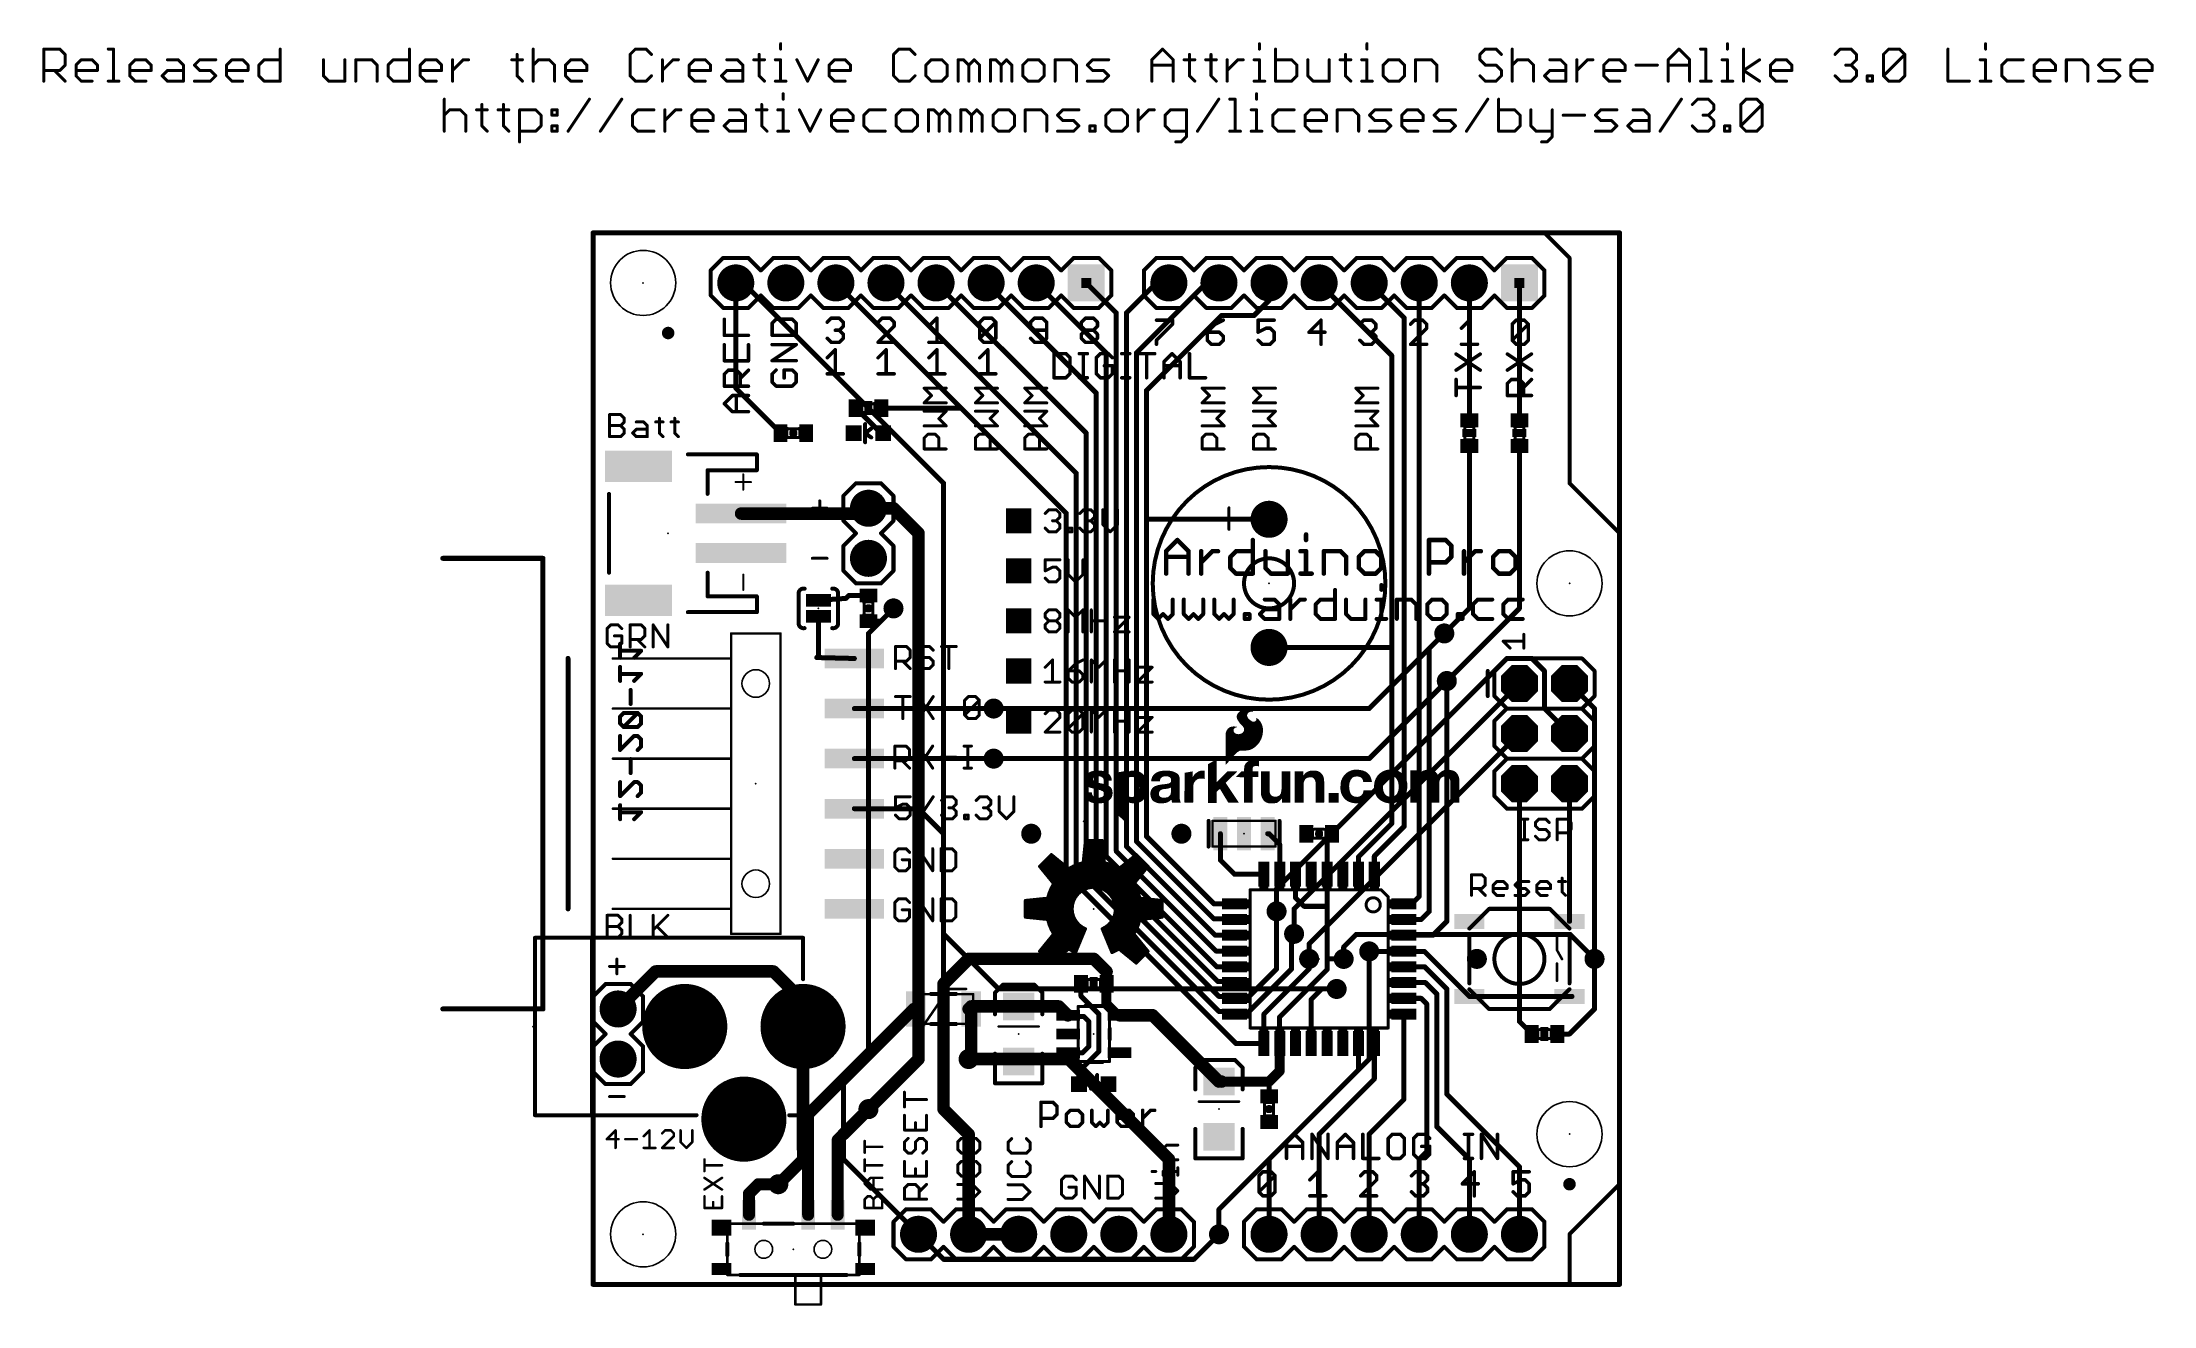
# Model space of a CAD drawing. Extents: x -28 to 79, y -1 to 63.
import ezdxf

# ---------------------------------------------------------------- set-up
doc = ezdxf.new("R2010")
doc.units = 0
for name, color, linetype in [('1', 12, 'CONTINUOUS'), ('16', 132, 'CONTINUOUS'), ('17', 110, 'CONTINUOUS'), ('18', 110, 'CONTINUOUS'), ('20', 53, 'CONTINUOUS'), ('21', 41, 'CONTINUOUS'), ('23', 53, 'CONTINUOUS'), ('51', 53, 'CONTINUOUS')]:
    doc.layers.add(name, color=color, linetype=linetype)

# ---------------------------------------------------------------- blocks, each defined once
blk = doc.blocks.new('RECT')
blk.add_solid([(-0.5, -0.5), (0.5, -0.5), (-0.5, 0.5), (0.5, 0.5)])
blk = doc.blocks.new('ROUNDP')
at = {"const_width": 0.5}
blk.add_lwpolyline([(0, -0.25, 1), (0, 0.25, 1), (0, -0.25)], format="xyb", dxfattribs=at)
blk = doc.blocks.new('SQUAREP')
blk.add_solid([(-0.5, -0.5), (0.5, -0.5), (-0.5, 0.5), (0.5, 0.5)])
blk = doc.blocks.new('PIE')
at = {"const_width": 0.5}
blk.add_lwpolyline([(0, -0.25, 1), (0, 0.25, 1), (0, -0.25)], format="xyb", dxfattribs=at)
blk = doc.blocks.new('OCTAGONP')
at = {"const_width": 0.5}
blk.add_lwpolyline([(-0.25, -0.1036), (-0.25, 0.1036), (-0.1036, 0.25), (0.1036, 0.25), (0.25, 0.1036), (0.25, -0.1036), (0.1036, -0.25), (-0.1036, -0.25), (-0.25, -0.1036), (-0.25, 0.1036)], dxfattribs=at)
blk = doc.blocks.new('ROUNDV')
at = {"const_width": 0.5}
blk.add_lwpolyline([(0, -0.25, 1), (0, 0.25, 1), (0, -0.25)], format="xyb", dxfattribs=at)

msp = doc.modelspace()

# ---------------------------------------------------------------- linework, layer by layer
at = {"layer": '1'}
for points, const_width in [([(0, 53.34), (52.07, 53.34)], 0.254), ([(0, 0), (0, 53.34)], 0.254), ([(52.07, 53.34), (52.07, 0)], 0.254), ([(7.239, 50.8), (7.239, 45.466)], 0.254), ([(18.669, 44.45), (12.319, 50.8)], 0.254), ([(24.511, 41.148), (14.859, 50.8)], 0.254), ([(25.019, 43.18), (17.399, 50.8)], 0.254), ([(25.527, 45.212), (19.939, 50.8)], 0.254), ([(26.035, 47.244), (22.479, 50.8)], 0.254), ([(26.543, 49.276), (25.019, 50.8)], 0.254), ([(27.051, 49.276), (28.575, 50.8)], 0.254), ([(27.559, 47.244), (31.115, 50.8)], 0.254), ([(28.575, 50.8), (29.21, 50.8)], 0.254), ([(31.115, 50.8), (31.75, 50.8)], 0.254), ([(34.29, 49.911), (34.29, 50.8)], 0.254), ([(40.513, 47.117), (36.83, 50.8)], 0.254), ([(41.148, 49.022), (39.37, 50.8)], 0.254), ([(41.91, 19.685), (41.91, 50.8)], 0.254), ([(44.45, 43.83), (44.45, 50.8)], 0.254), ([(46.99, 43.83), (46.99, 50.8)], 0.254), ([(26.543, 21.971), (26.543, 49.276)], 0.254), ([(27.051, 22.225), (27.051, 49.276)], 0.254), ([(28.067, 45.339), (31.877, 49.149)], 0.254), ([(31.877, 49.149), (33.528, 49.149)], 0.254), ([(33.528, 49.149), (34.29, 49.911)], 0.254), ([(41.148, 23.241), (41.148, 49.022)], 0.254), ([(26.035, 21.717), (26.035, 47.244)], 0.254), ([(27.559, 22.479), (27.559, 47.244)], 0.254), ([(40.513, 32.258), (40.513, 47.117)], 0.254), ([(7.239, 45.466), (9.525, 43.18)], 0.254), ([(25.527, 21.5265), (25.527, 45.212)], 0.254), ([(28.067, 38.862), (28.067, 45.339)], 0.254), ([(13.335, 44.45), (13.32, 44.45)], 0.254), ([(14.605, 43.18), (13.335, 44.45)], 0.254), ([(14.62, 44.45), (14.62, 44.465)], 0.254), ([(18.669, 44.45), (14.62, 44.45)], 0.254), ([(24.003, 39.116), (18.669, 44.45)], 0.254), ([(9.525, 43.18), (9.51, 43.18)], 0.254), ([(14.72, 43.18), (14.605, 43.18)], 0.254), ([(25.019, 21.336), (25.019, 43.18)], 0.254), ([(44.45, 34.29), (44.45, 42.53)], 0.254), ([(46.99, 34.29), (46.99, 42.53)], 0.254), ([(24.511, 21.082), (24.511, 41.148)], 0.254), ([(13.97, 39.37), (13.7, 39.1)], 0.635), ([(13.7, 39.1), (7.51, 39.1)], 0.635), ([(24.003, 20.828), (24.003, 39.116)], 0.254), ([(28.067, 22.733), (28.067, 38.862)], 0.254), ([(28.067, 38.862), (28.119, 38.81)], 0.254), ([(28.119, 38.81), (34.29, 38.81)], 0.254), ([(11.43, 34.7027), (12.827, 34.798)], 0.254), ([(12.827, 34.798), (12.969, 34.94)], 0.254), ([(12.969, 34.94), (13.97, 34.94)], 0.254), ([(15.24, 34.29), (14.59, 33.64)], 0.254), ([(43.18, 33.02), (44.45, 34.29)], 0.254), ([(43.307, 30.607), (46.99, 34.29)], 0.254), ([(11.43, 31.877), (11.43, 33.8891)], 0.254), ([(14.59, 33.64), (13.97, 33.64)], 0.254), ([(40.461, 32.31), (34.29, 32.31)], 0.254), ([(40.513, 32.258), (40.461, 32.31)], 0.254), ([(40.513, 23.368), (40.513, 32.258)], 0.254), ([(43.18, 33.02), (42.418, 32.258)], 0.254), ([(42.418, 32.258), (42.418, 18.923)], 0.254), ([(11.43, 31.877), (11.35, 31.797)], 0.254), ([(11.35, 31.797), (13.255, 31.75)], 0.254), ([(43.307, 30.607), (43.307, 18.415)], 0.254), ([(50.8, 29.21), (49.53, 30.48)], 0.254), ([(13.255, 29.21), (20.32, 29.21)], 0.254), ([(50.8, 16.51), (50.8, 29.21)], 0.254), ([(13.255, 26.67), (20.32, 26.67)], 0.254), ([(46.99, 14.605), (46.99, 25.4)], 0.254), ([(49.53, 18.415), (49.53, 25.4)], 0.254), ([(16.51, 24.13), (13.255, 24.13)], 0.254), ([(17.78, 22.86), (16.51, 24.13)], 0.254), ([(17.78, 15.24), (17.78, 22.86)], 0.254), ([(27.559, 22.479), (31.496, 18.542)], 0.254), ([(31.496, 19.304), (28.067, 22.733)], 0.254), ([(31.82, 21.52), (31.82, 22.86)], 0.254), ([(34.29, 22.86), (34.22, 22.86)], 0.254), ([(34.83, 22.32), (34.29, 22.86)], 0.254), ([(37.23, 22.5742), (37.5158, 22.86)], 0.254), ([(37.23, 20.8026), (37.23, 22.5742)], 0.254), ([(37.5158, 22.86), (37.48, 22.86)], 0.254), ([(38.83, 21.685), (40.513, 23.368)], 0.254), ([(39.63, 21.723), (41.148, 23.241)], 0.254), ([(31.75, 14.605), (25.019, 21.336)], 0.254), ([(31.6865, 15.367), (25.527, 21.5265)], 0.254), ([(31.642, 16.11), (26.035, 21.717)], 0.254), ([(31.604, 16.91), (26.543, 21.971)], 0.254), ([(31.566, 17.71), (27.051, 22.225)], 0.254), ([(32.5374, 20.8026), (31.82, 21.52)], 0.254), ([(34.83, 20.8026), (34.83, 22.32)], 0.254), ([(38.83, 20.8026), (38.83, 21.685)], 0.254), ([(39.63, 20.8026), (39.63, 21.723)], 0.254), ([(32.6136, 12.2174), (24.003, 20.828)], 0.254), ([(31.75, 13.843), (24.511, 21.082)], 0.254), ([(32.5374, 20.8026), (34.03, 20.8026)], 0.254), ([(35.63, 19.615), (35.63, 20.8026)], 0.254), ([(37.2364, 20.809), (37.23, 20.8026)], 0.254), ([(37.2364, 20.809), (37.2364, 20.9042)], 0.254), ([(37.2364, 19.177), (37.2364, 20.809)], 0.254), ([(32.5434, 19.304), (31.496, 19.304)], 0.254), ([(32.5374, 19.31), (32.5434, 19.304)], 0.254), ([(32.5434, 19.304), (32.639, 19.304)], 0.254), ([(36.068, 19.177), (35.63, 19.615)], 0.254), ([(37.2364, 19.177), (36.068, 19.177)], 0.254), ([(37.2364, 16.51), (37.2364, 19.177)], 0.254), ([(41.1226, 19.31), (41.523, 19.31)], 0.254), ([(41.523, 19.31), (41.529, 19.304)], 0.254), ([(41.529, 19.304), (41.91, 19.685)], 0.254), ([(31.496, 18.542), (32.385, 18.542)], 0.254), ([(32.385, 18.542), (32.417, 18.51)], 0.254), ([(32.417, 18.51), (32.5374, 18.51)], 0.254), ([(34.671, 16.002), (34.671, 18.923)], 0.254), ([(42.005, 18.51), (41.1226, 18.51)], 0.254), ([(42.418, 18.923), (42.005, 18.51)], 0.254), ([(43.307, 18.415), (42.602, 17.71)], 0.254), ([(32.5374, 17.71), (31.566, 17.71)], 0.254), ([(35.433, 17.653), (35.56, 17.78)], 0.254), ([(35.433, 16.002), (35.433, 17.653)], 0.254), ([(42.602, 17.71), (41.1226, 17.71)], 0.254), ([(3.175, 15.875), (1.27, 13.97)], 0.635), ([(9.144, 15.875), (3.175, 15.875)], 0.635), ([(10.668, 14.351), (9.144, 15.875)], 0.635), ([(17.78, 15.24), (19.05, 16.51)], 0.635), ([(19.05, 16.51), (25.4, 16.51)], 0.635), ([(25.4, 16.51), (26.05, 15.86)], 0.635), ([(26.05, 15.86), (26.05, 15.24)], 0.508), ([(32.5374, 16.91), (31.604, 16.91)], 0.254), ([(32.5374, 16.11), (31.642, 16.11)], 0.254), ([(33.147, 13.716), (35.433, 16.002)], 0.254), ([(33.274, 14.605), (34.671, 16.002)], 0.254), ([(34.03, 13.71), (36.322, 16.002)], 0.254), ([(34.8234, 13.5636), (37.2364, 15.9766)], 0.254), ([(36.322, 16.002), (36.322, 16.51)], 0.254), ([(37.2364, 15.9766), (37.2364, 16.51)], 0.254), ([(37.2364, 16.51), (38.0746, 16.51)], 0.254), ([(39.37, 16.891), (41.021, 16.891)], 0.254), ([(41.021, 16.891), (41.04, 16.91)], 0.254), ([(41.04, 16.91), (41.1226, 16.91)], 0.254), ([(41.1226, 16.91), (41.256, 16.91)], 0.254), ([(42.183, 16.11), (41.1226, 16.11)], 0.254), ([(41.256, 16.91), (41.275, 16.891)], 0.254), ([(41.275, 16.891), (42.164, 16.891)], 0.254), ([(42.164, 16.891), (44.45, 14.605)], 0.254), ([(43.307, 14.986), (42.183, 16.11)], 0.254), ([(50.8, 16.51), (50.8, 13.97)], 0.254), ([(17.78, 8.89), (17.78, 15.24)], 0.635), ([(24.75, 14.62), (24.75, 15.24)], 0.254), ([(26.05, 15.24), (26.035, 15.24)], 0.508), ([(26.035, 15.24), (26.035, 14.224)], 0.508), ([(32.512, 15.367), (31.6865, 15.367)], 0.254), ([(32.512, 15.3354), (32.512, 15.367)], 0.254), ([(32.5374, 15.31), (32.512, 15.3354)], 0.254), ([(36.957, 14.986), (36.43, 14.459)], 0.254), ([(37.719, 14.986), (36.957, 14.986)], 0.254), ([(42.221, 15.31), (41.1226, 15.31)], 0.254), ([(42.799, 14.732), (42.221, 15.31)], 0.254), ([(43.307, 9.652), (43.307, 14.986)], 0.254), ([(10.668, 12.7), (10.668, 14.351)], 0.635), ([(10.91, 8.624), (16.256, 13.97)], 0.6096), ([(16.256, 13.97), (16.38, 13.97)], 0.6096), ([(16.38, 13.97), (16.51, 13.97)], 0.635), ([(19.05, 13.97), (19.18, 14.1)], 0.635), ([(19.18, 13.97), (19.05, 13.97)], 0.635), ([(19.18, 14.1), (21.59, 14.1)], 0.635), ([(19.18, 11.56), (19.18, 13.97)], 0.635), ([(21.59, 14.1), (23.619, 14.1)], 0.635), ([(23.619, 14.1), (24.069, 13.65)], 0.635), ([(24.069, 13.65), (24.0999, 13.65)], 0.635), ([(25.654, 13.716), (24.75, 14.62)], 0.254), ([(26.035, 14.224), (26.609, 13.65)], 0.508), ([(26.7001, 13.65), (28.387, 13.65)], 0.635), ([(28.387, 13.65), (31.75, 10.287)], 0.635), ([(32.512, 14.605), (31.75, 14.605)], 0.254), ([(32.639, 13.843), (31.75, 13.843)], 0.254), ([(32.5374, 14.5796), (32.512, 14.605)], 0.254), ([(32.5374, 14.51), (32.5374, 14.5796)], 0.254), ([(32.5374, 14.51), (32.5694, 14.478)], 0.254), ([(32.5374, 14.51), (32.607, 14.51)], 0.254), ([(32.5374, 13.7414), (32.639, 13.843)], 0.254), ([(32.5694, 14.478), (32.639, 14.478)], 0.254), ([(32.607, 14.51), (32.639, 14.478)], 0.254), ([(32.639, 14.478), (32.766, 14.605)], 0.254), ([(32.766, 14.605), (33.274, 14.605)], 0.254), ([(36.43, 14.459), (36.43, 12.2174)], 0.254), ([(42.005, 14.51), (41.1226, 14.51)], 0.254), ([(42.291, 14.224), (42.005, 14.51)], 0.254), ([(42.291, 6.731), (42.291, 14.224)], 0.254), ([(42.799, 8.001), (42.799, 14.732)], 0.254), ([(44.45, 14.605), (46.99, 14.605)], 0.254), ([(46.99, 14.605), (46.99, 13.335)], 0.254), ([(46.99, 14.605), (49.53, 14.605)], 0.254), ([(49.53, 14.605), (49.403, 14.605)], 0.254), ([(49.53, 14.605), (49.657, 14.605)], 0.254), ([(50.8, 13.97), (49.53, 12.7)], 0.254), ([(10.652, 13.081), (10.668, 12.7)], 0.635), ([(24.0999, 13.65), (24.0999, 13.6191)], 0.254), ([(24.0999, 13.6191), (24.13, 13.589)], 0.254), ([(24.13, 13.589), (24.892, 13.589)], 0.254), ([(24.892, 13.589), (25.146, 13.335)], 0.254), ([(25.146, 13.335), (25.146, 12.065)], 0.254), ([(25.654, 11.811), (25.654, 13.716)], 0.254), ([(26.604, 13.65), (26.543, 13.589)], 0.254), ([(26.609, 13.65), (26.604, 13.65)], 0.254), ([(26.609, 13.65), (26.7001, 13.65)], 0.254), ([(32.5374, 13.71), (32.5314, 13.716)], 0.254), ([(32.5374, 13.71), (32.5374, 13.7414)], 0.254), ([(32.5374, 13.71), (32.633, 13.71)], 0.254), ([(32.633, 13.71), (32.639, 13.716)], 0.254), ([(32.639, 13.716), (33.147, 13.716)], 0.254), ([(34.03, 12.2174), (34.03, 13.71)], 0.254), ([(34.8234, 12.224), (34.8234, 13.5636)], 0.254), ([(41.1226, 9.3726), (41.1226, 13.71)], 0.254), ([(46.99, 13.335), (47.625, 12.7)], 0.254), ([(19.05, 11.43), (19.18, 11.56)], 0.635), ([(24.831, 11.75), (24.0999, 11.75)], 0.254), ([(24.638, 10.795), (25.654, 11.811)], 0.254), ([(25.146, 12.065), (24.831, 11.75)], 0.254), ([(32.6136, 12.2174), (34.03, 12.2174)], 0.254), ([(34.83, 10.827), (34.83, 12.2174)], 0.508), ([(34.83, 12.2174), (34.8234, 12.224)], 0.254), ([(38.83, 10.89), (38.83, 12.2174)], 0.254), ([(39.63, 10.42), (39.63, 12.2174)], 0.254), ([(47.625, 12.7), (47.61, 12.7)], 0.254), ([(49.53, 12.7), (48.91, 12.7)], 0.254), ([(24.638, 10.16), (24.638, 10.795)], 0.254), ([(34.29, 10.287), (34.83, 10.827)], 0.508), ([(34.29, 6.35), (38.83, 10.89)], 0.254), ([(24.65, 10.16), (24.638, 10.16)], 0.254), ([(31.75, 10.287), (31.75, 10.29)], 0.635), ([(31.75, 10.29), (31.874, 10.29)], 0.635), ([(31.874, 10.29), (31.877, 10.287)], 0.635), ([(31.877, 10.287), (34.29, 10.287)], 0.508), ([(31.75, 10.29), (31.75, 10.16)], 0.254), ([(34.29, 10.287), (34.29, 9.54)], 0.254), ([(36.83, 7.62), (39.63, 10.42)], 0.254), ([(46.99, 5.969), (43.307, 9.652)], 0.254), ([(10.91, 3.528), (10.91, 8.624)], 0.6096), ([(12.7, 7.62), (13.97, 8.89)], 0.635), ([(19.05, 7.62), (17.78, 8.89)], 0.635), ([(39.37, 7.62), (41.1226, 9.3726)], 0.254), ([(12.41, 7.33), (12.7, 7.62)], 0.6096), ([(12.41, 3.528), (12.41, 7.33)], 0.6096), ([(19.05, 2.54), (19.05, 7.62)], 0.635), ([(36.83, 2.54), (36.83, 7.62)], 0.254), ([(39.37, 2.794), (39.37, 7.62)], 0.254), ([(44.45, 6.35), (42.799, 8.001)], 0.254), ([(34.29, 2.54), (34.29, 6.35)], 0.254), ([(41.91, 6.35), (42.291, 6.731)], 0.254), ([(41.91, 2.54), (41.91, 6.35)], 0.254), ([(44.45, 2.54), (44.45, 6.35)], 0.254), ([(7.91, 4.608), (8.382, 5.08)], 0.6096), ([(8.382, 5.08), (9.398, 5.08)], 0.6096), ([(46.99, 2.54), (46.99, 5.969)], 0.254), ([(7.91, 3.528), (7.91, 4.608)], 0.6096), ([(16.51, 2.54), (17.78, 1.27)], 0.254), ([(19.05, 2.54), (21.59, 2.54)], 0.635), ([(30.48, 1.27), (31.75, 2.54)], 0.254), ([(39.497, 2.667), (39.37, 2.794)], 0.254), ([(39.37, 2.54), (39.497, 2.667)], 0.254), ([(17.78, 1.27), (30.48, 1.27)], 0.254), ([(52.07, 0), (0, 0)], 0.254)]:
    msp.add_lwpolyline(points, dxfattribs=dict(at, const_width=const_width))
for points, const_width in [([(0, 53.4035, 1), (0, 53.2765)], 0.127), ([(0.0635, 53.34, 1), (-0.0635, 53.34)], 0.127), ([(52.1335, 53.34, 1), (52.0065, 53.34)], 0.127), ([(52.07, 53.2765, 1), (52.07, 53.4035)], 0.127), ([(7.3025, 50.8, 1), (7.1755, 50.8)], 0.127), ([(12.3639, 50.8449, 1), (12.2741, 50.7551)], 0.127), ([(14.9039, 50.8449, 1), (14.8141, 50.7551)], 0.127), ([(17.4439, 50.8449, 1), (17.3541, 50.7551)], 0.127), ([(19.9839, 50.8449, 1), (19.8941, 50.7551)], 0.127), ([(22.5239, 50.8449, 1), (22.4341, 50.7551)], 0.127), ([(25.0639, 50.8449, 1), (24.9741, 50.7551)], 0.127), ([(28.575, 50.8635, 1), (28.575, 50.7365)], 0.127), ([(28.6199, 50.7551, 1), (28.5301, 50.8449)], 0.127), ([(29.21, 50.7365, 1), (29.21, 50.8635)], 0.127), ([(31.115, 50.8635, 1), (31.115, 50.7365)], 0.127), ([(31.1599, 50.7551, 1), (31.0701, 50.8449)], 0.127), ([(31.75, 50.7365, 1), (31.75, 50.8635)], 0.127), ([(34.3535, 50.8, 1), (34.2265, 50.8)], 0.127), ([(36.8749, 50.8449, 1), (36.7851, 50.7551)], 0.127), ([(39.4149, 50.8449, 1), (39.3251, 50.7551)], 0.127), ([(41.9735, 50.8, 1), (41.8465, 50.8)], 0.127), ([(44.5135, 50.8, 1), (44.3865, 50.8)], 0.127), ([(47.0535, 50.8, 1), (46.9265, 50.8)], 0.127), ([(26.6065, 49.276, 1), (26.4795, 49.276)], 0.127), ([(26.4981, 49.2311, 1), (26.5879, 49.3209)], 0.127), ([(27.1145, 49.276, 1), (26.9875, 49.276)], 0.127), ([(27.0061, 49.3209, 1), (27.0959, 49.2311)], 0.127), ([(31.877, 49.2125, 1), (31.877, 49.0855)], 0.127), ([(31.9219, 49.1041, 1), (31.8321, 49.1939)], 0.127), ([(33.528, 49.0855, 1), (33.528, 49.2125)], 0.127), ([(34.2265, 49.911, 1), (34.3535, 49.911)], 0.127), ([(34.3349, 49.8661, 1), (34.2451, 49.9559)], 0.127), ([(33.4831, 49.1939, 1), (33.5729, 49.1041)], 0.127), ([(41.2115, 49.022, 1), (41.0845, 49.022)], 0.127), ([(41.1031, 48.9771, 1), (41.1929, 49.0669)], 0.127), ([(26.0985, 47.244, 1), (25.9715, 47.244)], 0.127), ([(25.9901, 47.1991, 1), (26.0799, 47.2889)], 0.127), ([(27.6225, 47.244, 1), (27.4955, 47.244)], 0.127), ([(27.5141, 47.2889, 1), (27.6039, 47.1991)], 0.127), ([(40.5765, 47.117, 1), (40.4495, 47.117)], 0.127), ([(40.4681, 47.0721, 1), (40.5579, 47.1619)], 0.127), ([(7.2839, 45.5109, 1), (7.1941, 45.4211)], 0.127), ([(7.1755, 45.466, 1), (7.3025, 45.466)], 0.127), ([(25.5905, 45.212, 1), (25.4635, 45.212)], 0.127), ([(25.4821, 45.1671, 1), (25.5719, 45.2569)], 0.127), ([(28.1305, 45.339, 1), (28.0035, 45.339)], 0.127), ([(28.0221, 45.3839, 1), (28.1119, 45.2941)], 0.127), ([(13.32, 44.5135, 1), (13.32, 44.3865)], 0.127), ([(13.3799, 44.4949, 1), (13.2901, 44.4051)], 0.127), ([(13.335, 44.3865, 1), (13.335, 44.5135)], 0.127), ([(14.6835, 44.465, 1), (14.5565, 44.465)], 0.127), ([(14.62, 44.5135, 1), (14.62, 44.3865)], 0.127), ([(14.5565, 44.45, 1), (14.6835, 44.45)], 0.127), ([(18.7139, 44.4949, 1), (18.6241, 44.4051)], 0.127), ([(18.6241, 44.4051, 1), (18.7139, 44.4949)], 0.127), ([(18.669, 44.3865, 1), (18.669, 44.5135)], 0.127), ([(9.51, 43.2435, 1), (9.51, 43.1165)], 0.127), ([(9.4801, 43.1351, 1), (9.5699, 43.2249)], 0.127), ([(9.525, 43.1165, 1), (9.525, 43.2435)], 0.127), ([(14.605, 43.2435, 1), (14.605, 43.1165)], 0.127), ([(14.5601, 43.1351, 1), (14.6499, 43.2249)], 0.127), ([(14.72, 43.1165, 1), (14.72, 43.2435)], 0.127), ([(25.0825, 43.18, 1), (24.9555, 43.18)], 0.127), ([(24.9741, 43.1351, 1), (25.0639, 43.2249)], 0.127), ([(44.3865, 43.83, 1), (44.5135, 43.83)], 0.127), ([(46.9265, 43.83, 1), (47.0535, 43.83)], 0.127), ([(44.5135, 42.53, 1), (44.3865, 42.53)], 0.127), ([(47.0535, 42.53, 1), (46.9265, 42.53)], 0.127), ([(24.5745, 41.148, 1), (24.4475, 41.148)], 0.127), ([(24.4661, 41.1031, 1), (24.5559, 41.1929)], 0.127), ([(14.0823, 39.2577, 1), (13.8577, 39.4823)], 0.3175), ([(7.51, 39.2587, 1), (7.51, 38.9413)], 0.3175), ([(13.5877, 39.2123, 1), (13.8123, 38.9877)], 0.3175), ([(13.7, 38.9413, 1), (13.7, 39.2587)], 0.3175), ([(24.0665, 39.116, 1), (23.9395, 39.116)], 0.127), ([(23.9581, 39.0711, 1), (24.0479, 39.1609)], 0.127), ([(28.1305, 38.862, 1), (28.0035, 38.862)], 0.127), ([(28.1119, 38.9069, 1), (28.0221, 38.8171)], 0.127), ([(28.0035, 38.862, 1), (28.1305, 38.862)], 0.127), ([(28.119, 38.8735, 1), (28.119, 38.7465)], 0.127), ([(28.0741, 38.7651, 1), (28.1639, 38.8549)], 0.127), ([(34.29, 38.7465, 1), (34.29, 38.8735)], 0.127), ([(11.4257, 34.7661, 1), (11.4343, 34.6393)], 0.127), ([(12.7821, 34.8429, 1), (12.8719, 34.7531)], 0.127), ([(12.8313, 34.7346, 1), (12.8227, 34.8614)], 0.127), ([(12.969, 35.0035, 1), (12.969, 34.8765)], 0.127), ([(13.0139, 34.8951, 1), (12.9241, 34.9849)], 0.127), ([(13.97, 34.8765, 1), (13.97, 35.0035)], 0.127), ([(15.2849, 34.2451, 1), (15.1951, 34.3349)], 0.127), ([(44.3865, 34.29, 1), (44.5135, 34.29)], 0.127), ([(44.4949, 34.2451, 1), (44.4051, 34.3349)], 0.127), ([(46.9265, 34.29, 1), (47.0535, 34.29)], 0.127), ([(47.0349, 34.2451, 1), (46.9451, 34.3349)], 0.127), ([(11.4935, 33.8891, 1), (11.3665, 33.8891)], 0.127), ([(13.97, 33.7035, 1), (13.97, 33.5765)], 0.127), ([(14.5451, 33.6849, 1), (14.6349, 33.5951)], 0.127), ([(14.59, 33.5765, 1), (14.59, 33.7035)], 0.127), ([(34.29, 32.3735, 1), (34.29, 32.2465)], 0.127), ([(40.5059, 32.3549, 1), (40.4161, 32.2651)], 0.127), ([(40.5765, 32.258, 1), (40.4495, 32.258)], 0.127), ([(40.4495, 32.258, 1), (40.5765, 32.258)], 0.127), ([(40.461, 32.2465, 1), (40.461, 32.3735)], 0.127), ([(40.4681, 32.2131, 1), (40.5579, 32.3029)], 0.127), ([(42.4815, 32.258, 1), (42.3545, 32.258)], 0.127), ([(42.3731, 32.3029, 1), (42.4629, 32.2131)], 0.127), ([(43.1351, 33.0649, 1), (43.2249, 32.9751)], 0.127), ([(43.2249, 32.9751, 1), (43.1351, 33.0649)], 0.127), ([(11.3516, 31.8605, 1), (11.3484, 31.7335)], 0.127), ([(11.3051, 31.8419, 1), (11.3949, 31.7521)], 0.127), ([(11.3665, 31.877, 1), (11.4935, 31.877)], 0.127), ([(11.4749, 31.8321, 1), (11.3851, 31.9219)], 0.127), ([(13.2534, 31.6865, 1), (13.2566, 31.8135)], 0.127), ([(43.3705, 30.607, 1), (43.2435, 30.607)], 0.127), ([(43.2621, 30.6519, 1), (43.3519, 30.5621)], 0.127), ([(49.5749, 30.5249, 1), (49.4851, 30.4351)], 0.127), ([(13.255, 29.2735, 1), (13.255, 29.1465)], 0.127), ([(20.32, 29.1465, 1), (20.32, 29.2735)], 0.127), ([(50.8635, 29.21, 1), (50.7365, 29.21)], 0.127), ([(50.7551, 29.1651, 1), (50.8449, 29.2549)], 0.127), ([(13.255, 26.7335, 1), (13.255, 26.6065)], 0.127), ([(20.32, 26.6065, 1), (20.32, 26.7335)], 0.127), ([(47.0535, 25.4, 1), (46.9265, 25.4)], 0.127), ([(49.5935, 25.4, 1), (49.4665, 25.4)], 0.127), ([(13.255, 24.1935, 1), (13.255, 24.0665)], 0.127), ([(16.5549, 24.1749, 1), (16.4651, 24.0851)], 0.127), ([(16.51, 24.0665, 1), (16.51, 24.1935)], 0.127), ([(17.8435, 22.86, 1), (17.7165, 22.86)], 0.127), ([(17.7351, 22.8151, 1), (17.8249, 22.9049)], 0.127), ([(27.6039, 22.5239, 1), (27.5141, 22.4341)], 0.127), ([(27.4955, 22.479, 1), (27.6225, 22.479)], 0.127), ([(28.1119, 22.7779, 1), (28.0221, 22.6881)], 0.127), ([(28.0035, 22.733, 1), (28.1305, 22.733)], 0.127), ([(31.8835, 22.86, 1), (31.7565, 22.86)], 0.127), ([(34.22, 22.9235, 1), (34.22, 22.7965)], 0.127), ([(34.3349, 22.9049, 1), (34.2451, 22.8151)], 0.127), ([(34.29, 22.7965, 1), (34.29, 22.9235)], 0.127), ([(37.2935, 22.5742, 1), (37.1665, 22.5742)], 0.127), ([(37.1851, 22.6191, 1), (37.2749, 22.5293)], 0.127), ([(37.48, 22.9235, 1), (37.48, 22.7965)], 0.127), ([(37.5607, 22.8151, 1), (37.4709, 22.9049)], 0.127), ([(37.5158, 22.7965, 1), (37.5158, 22.9235)], 0.127), ([(40.4495, 23.368, 1), (40.5765, 23.368)], 0.127), ([(40.5579, 23.3231, 1), (40.4681, 23.4129)], 0.127), ([(41.0845, 23.241, 1), (41.2115, 23.241)], 0.127), ([(41.1929, 23.1961, 1), (41.1031, 23.2859)], 0.127), ([(25.0639, 21.3809, 1), (24.9741, 21.2911)], 0.127), ([(25.5719, 21.5714, 1), (25.4821, 21.4816)], 0.127), ([(25.4635, 21.5265, 1), (25.5905, 21.5265)], 0.127), ([(26.0799, 21.7619, 1), (25.9901, 21.6721)], 0.127), ([(25.9715, 21.717, 1), (26.0985, 21.717)], 0.127), ([(26.5879, 22.0159, 1), (26.4981, 21.9261)], 0.127), ([(26.4795, 21.971, 1), (26.6065, 21.971)], 0.127), ([(27.0959, 22.2699, 1), (27.0061, 22.1801)], 0.127), ([(26.9875, 22.225, 1), (27.1145, 22.225)], 0.127), ([(31.8649, 21.5649, 1), (31.7751, 21.4751)], 0.127), ([(31.7565, 21.52, 1), (31.8835, 21.52)], 0.127), ([(34.8935, 22.32, 1), (34.7665, 22.32)], 0.127), ([(34.7851, 22.2751, 1), (34.8749, 22.3649)], 0.127), ([(38.8935, 21.685, 1), (38.7665, 21.685)], 0.127), ([(38.7851, 21.7299, 1), (38.8749, 21.6401)], 0.127), ([(39.6935, 21.723, 1), (39.5665, 21.723)], 0.127), ([(39.5851, 21.7679, 1), (39.6749, 21.6781)], 0.127), ([(24.0479, 20.8729, 1), (23.9581, 20.7831)], 0.127), ([(23.9395, 20.828, 1), (24.0665, 20.828)], 0.127), ([(24.5559, 21.1269, 1), (24.4661, 21.0371)], 0.127), ([(24.4475, 21.082, 1), (24.5745, 21.082)], 0.127), ([(24.9555, 21.336, 1), (25.0825, 21.336)], 0.127), ([(32.5374, 20.8661, 1), (32.5374, 20.7391)], 0.127), ([(32.4925, 20.7577, 1), (32.5823, 20.8475)], 0.127), ([(34.03, 20.7391, 1), (34.03, 20.8661)], 0.127), ([(34.7665, 20.8026, 1), (34.8935, 20.8026)], 0.127), ([(35.6935, 20.8026, 1), (35.5665, 20.8026)], 0.127), ([(37.1851, 20.8475, 1), (37.2749, 20.7577)], 0.127), ([(37.1665, 20.8026, 1), (37.2935, 20.8026)], 0.127), ([(37.2999, 20.9042, 1), (37.1729, 20.9042)], 0.127), ([(37.2999, 20.809, 1), (37.1729, 20.809)], 0.127), ([(37.1729, 20.809, 1), (37.2999, 20.809)], 0.127), ([(37.2813, 20.7641, 1), (37.1915, 20.8539)], 0.127), ([(38.7665, 20.8026, 1), (38.8935, 20.8026)], 0.127), ([(39.5665, 20.8026, 1), (39.6935, 20.8026)], 0.127), ([(31.496, 19.3675, 1), (31.496, 19.2405)], 0.127), ([(31.4511, 19.2591, 1), (31.5409, 19.3489)], 0.127), ([(32.5823, 19.3549, 1), (32.4925, 19.2651)], 0.127), ([(32.5434, 19.3675, 1), (32.5434, 19.2405)], 0.127), ([(32.4985, 19.2591, 1), (32.5883, 19.3489)], 0.127), ([(32.5434, 19.2405, 1), (32.5434, 19.3675)], 0.127), ([(32.639, 19.2405, 1), (32.639, 19.3675)], 0.127), ([(35.6749, 19.6599, 1), (35.5851, 19.5701)], 0.127), ([(35.5665, 19.615, 1), (35.6935, 19.615)], 0.127), ([(36.068, 19.2405, 1), (36.068, 19.1135)], 0.127), ([(36.0231, 19.1321, 1), (36.1129, 19.2219)], 0.127), ([(37.2999, 19.177, 1), (37.1729, 19.177)], 0.127), ([(37.2364, 19.1135, 1), (37.2364, 19.2405)], 0.127), ([(41.1226, 19.3735, 1), (41.1226, 19.2465)], 0.127), ([(41.5679, 19.3549, 1), (41.4781, 19.2651)], 0.127), ([(41.4841, 19.3489, 1), (41.5739, 19.2591)], 0.127), ([(41.4841, 19.2591, 1), (41.5739, 19.3489)], 0.127), ([(41.523, 19.2465, 1), (41.523, 19.3735)], 0.127), ([(41.8465, 19.685, 1), (41.9735, 19.685)], 0.127), ([(41.9549, 19.6401, 1), (41.8651, 19.7299)], 0.127), ([(31.496, 18.6055, 1), (31.496, 18.4785)], 0.127), ([(31.4511, 18.4971, 1), (31.5409, 18.5869)], 0.127), ([(32.4299, 18.5869, 1), (32.3401, 18.4971)], 0.127), ([(32.417, 18.5735, 1), (32.417, 18.4465)], 0.127), ([(32.3721, 18.4651, 1), (32.4619, 18.5549)], 0.127), ([(32.385, 18.4785, 1), (32.385, 18.6055)], 0.127), ([(32.5374, 18.4465, 1), (32.5374, 18.5735)], 0.127), ([(34.7345, 18.923, 1), (34.6075, 18.923)], 0.127), ([(37.1729, 19.177, 1), (37.2999, 19.177)], 0.127), ([(41.1226, 18.5735, 1), (41.1226, 18.4465)], 0.127), ([(41.9601, 18.5549, 1), (42.0499, 18.4651)], 0.127), ([(42.005, 18.4465, 1), (42.005, 18.5735)], 0.127), ([(42.3545, 18.923, 1), (42.4815, 18.923)], 0.127), ([(42.4629, 18.8781, 1), (42.3731, 18.9679)], 0.127), ([(43.2435, 18.415, 1), (43.3705, 18.415)], 0.127), ([(43.3519, 18.3701, 1), (43.2621, 18.4599)], 0.127), ([(49.4665, 18.415, 1), (49.5935, 18.415)], 0.127), ([(31.566, 17.7735, 1), (31.566, 17.6465)], 0.127), ([(31.5211, 17.6651, 1), (31.6109, 17.7549)], 0.127), ([(32.5374, 17.6465, 1), (32.5374, 17.7735)], 0.127), ([(35.4965, 17.653, 1), (35.3695, 17.653)], 0.127), ([(35.3881, 17.6979, 1), (35.4779, 17.6081)], 0.127), ([(35.6049, 17.7351, 1), (35.5151, 17.8249)], 0.127), ([(41.1226, 17.7735, 1), (41.1226, 17.6465)], 0.127), ([(42.5571, 17.7549, 1), (42.6469, 17.6651)], 0.127), ([(42.602, 17.6465, 1), (42.602, 17.7735)], 0.127), ([(3.175, 16.0338, 1), (3.175, 15.7163)], 0.3175), ([(3.2873, 15.7627, 1), (3.0627, 15.9873)], 0.3175), ([(9.2563, 15.9873, 1), (9.0317, 15.7627)], 0.3175), ([(9.144, 15.7163, 1), (9.144, 16.0338)], 0.3175), ([(19.05, 16.6688, 1), (19.05, 16.3513)], 0.3175), ([(19.1623, 16.3977, 1), (18.9377, 16.6223)], 0.3175), ([(25.5123, 16.6223, 1), (25.2877, 16.3977)], 0.3175), ([(25.4, 16.3513, 1), (25.4, 16.6688)], 0.3175), ([(25.9377, 15.7477, 1), (26.1623, 15.9723)], 0.3175), ([(26.177, 15.86, 1), (25.923, 15.86)], 0.254), ([(31.604, 16.9735, 1), (31.604, 16.8465)], 0.127), ([(31.5591, 16.8651, 1), (31.6489, 16.9549)], 0.127), ([(31.642, 16.1735, 1), (31.642, 16.0465)], 0.127), ([(31.5971, 16.0651, 1), (31.6869, 16.1549)], 0.127), ([(32.5374, 16.8465, 1), (32.5374, 16.9735)], 0.127), ([(32.5374, 16.0465, 1), (32.5374, 16.1735)], 0.127), ([(34.7159, 15.9571, 1), (34.6261, 16.0469)], 0.127), ([(35.4779, 15.9571, 1), (35.3881, 16.0469)], 0.127), ([(36.3855, 16.51, 1), (36.2585, 16.51)], 0.127), ([(36.3669, 15.9571, 1), (36.2771, 16.0469)], 0.127), ([(37.2999, 16.51, 1), (37.1729, 16.51)], 0.127), ([(37.2364, 16.5735, 1), (37.2364, 16.4465)], 0.127), ([(37.1729, 16.51, 1), (37.2999, 16.51)], 0.127), ([(37.2813, 15.9317, 1), (37.1915, 16.0215)], 0.127), ([(38.0746, 16.4465, 1), (38.0746, 16.5735)], 0.127), ([(39.37, 16.9545, 1), (39.37, 16.8275)], 0.127), ([(40.9761, 16.9359, 1), (41.0659, 16.8461)], 0.127), ([(41.04, 16.9735, 1), (41.04, 16.8465)], 0.127), ([(41.0849, 16.8651, 1), (40.9951, 16.9549)], 0.127), ([(41.021, 16.8275, 1), (41.021, 16.9545)], 0.127), ([(41.1226, 16.9735, 1), (41.1226, 16.8465)], 0.127), ([(41.1226, 16.1735, 1), (41.1226, 16.0465)], 0.127), ([(41.1226, 16.8465, 1), (41.1226, 16.9735)], 0.127), ([(41.3009, 16.9549, 1), (41.2111, 16.8651)], 0.127), ([(41.275, 16.9545, 1), (41.275, 16.8275)], 0.127), ([(41.2301, 16.8461, 1), (41.3199, 16.9359)], 0.127), ([(41.256, 16.8465, 1), (41.256, 16.9735)], 0.127), ([(42.2089, 16.9359, 1), (42.1191, 16.8461)], 0.127), ([(42.2279, 16.1549, 1), (42.1381, 16.0651)], 0.127), ([(42.164, 16.8275, 1), (42.164, 16.9545)], 0.127), ([(42.183, 16.0465, 1), (42.183, 16.1735)], 0.127), ([(50.8635, 16.51, 1), (50.7365, 16.51)], 0.127), ([(50.7365, 16.51, 1), (50.8635, 16.51)], 0.127), ([(17.6677, 15.3523, 1), (17.8923, 15.1277)], 0.3175), ([(17.9388, 15.24, 1), (17.6212, 15.24)], 0.3175), ([(17.7165, 15.24, 1), (17.8435, 15.24)], 0.127), ([(24.8135, 15.24, 1), (24.6865, 15.24)], 0.127), ([(26.035, 15.367, 1), (26.035, 15.113)], 0.254), ([(26.162, 15.24, 1), (25.908, 15.24)], 0.254), ([(25.923, 15.24, 1), (26.177, 15.24)], 0.254), ([(26.05, 15.113, 1), (26.05, 15.367)], 0.254), ([(31.6865, 15.4305, 1), (31.6865, 15.3035)], 0.127), ([(31.6416, 15.3221, 1), (31.7314, 15.4119)], 0.127), ([(32.5755, 15.367, 1), (32.4485, 15.367)], 0.127), ([(32.5569, 15.3803, 1), (32.4671, 15.2905)], 0.127), ([(32.4485, 15.3354, 1), (32.5755, 15.3354)], 0.127), ([(32.4925, 15.2651, 1), (32.5823, 15.3549)], 0.127), ([(32.512, 15.3035, 1), (32.512, 15.4305)], 0.127), ([(34.6075, 16.002, 1), (34.7345, 16.002)], 0.127), ([(35.3695, 16.002, 1), (35.4965, 16.002)], 0.127), ([(36.2585, 16.002, 1), (36.3855, 16.002)], 0.127), ([(36.957, 15.0495, 1), (36.957, 14.9225)], 0.127), ([(37.0019, 14.9411, 1), (36.9121, 15.0309)], 0.127), ([(37.1729, 15.9766, 1), (37.2999, 15.9766)], 0.127), ([(37.719, 14.9225, 1), (37.719, 15.0495)], 0.127), ([(41.1226, 15.3735, 1), (41.1226, 15.2465)], 0.127), ([(42.2659, 15.3549, 1), (42.1761, 15.2651)], 0.127), ([(42.221, 15.2465, 1), (42.221, 15.3735)], 0.127), ([(43.3705, 14.986, 1), (43.2435, 14.986)], 0.127), ([(43.2621, 14.9411, 1), (43.3519, 15.0309)], 0.127), ([(1.1577, 14.0823, 1), (1.3823, 13.8577)], 0.3175), ([(10.8268, 14.351, 1), (10.5093, 14.351)], 0.3175), ([(10.5557, 14.2387, 1), (10.7803, 14.4633)], 0.3175), ([(16.256, 14.1224, 1), (16.256, 13.8176)], 0.3048), ([(16.3638, 13.8622, 1), (16.1482, 14.0778)], 0.3048), ([(16.38, 14.1288, 1), (16.38, 13.8113)], 0.3175), ([(16.38, 13.8176, 1), (16.38, 14.1224)], 0.3048), ([(16.51, 13.8113, 1), (16.51, 14.1288)], 0.3175), ([(18.9377, 14.0823, 1), (19.1623, 13.8577)], 0.3175), ([(19.05, 14.1288, 1), (19.05, 13.8113)], 0.3175), ([(19.3388, 13.97, 1), (19.0212, 13.97)], 0.3175), ([(19.18, 14.2588, 1), (19.18, 13.9413)], 0.3175), ([(19.2923, 13.9877, 1), (19.0677, 14.2123)], 0.3175), ([(19.18, 13.8113, 1), (19.18, 14.1288)], 0.3175), ([(21.59, 14.2588, 1), (21.59, 13.9413)], 0.3175), ([(21.59, 13.9413, 1), (21.59, 14.2588)], 0.3175), ([(23.7313, 14.2123, 1), (23.5067, 13.9877)], 0.3175), ([(23.619, 13.9413, 1), (23.619, 14.2588)], 0.3175), ([(24.069, 13.8087, 1), (24.069, 13.4913)], 0.3175), ([(24.0999, 13.4913, 1), (24.0999, 13.8087)], 0.3175), ([(24.7949, 14.6649, 1), (24.7051, 14.5751)], 0.127), ([(24.6865, 14.62, 1), (24.8135, 14.62)], 0.127), ([(26.1248, 14.3138, 1), (25.9452, 14.1342)], 0.254), ([(25.908, 14.224, 1), (26.162, 14.224)], 0.254), ([(26.7001, 13.8087, 1), (26.7001, 13.4913)], 0.3175), ([(28.4993, 13.7623, 1), (28.2747, 13.5377)], 0.3175), ([(28.387, 13.4913, 1), (28.387, 13.8087)], 0.3175), ([(31.75, 14.6685, 1), (31.75, 14.5415)], 0.127), ([(31.75, 13.9065, 1), (31.75, 13.7795)], 0.127), ([(31.7051, 14.5601, 1), (31.7949, 14.6499)], 0.127), ([(31.7051, 13.7981, 1), (31.7949, 13.8879)], 0.127), ([(32.5569, 14.6499, 1), (32.4671, 14.5601)], 0.127), ([(32.6009, 14.5796, 1), (32.4739, 14.5796)], 0.127), ([(32.5823, 14.5549, 1), (32.4925, 14.4651)], 0.127), ([(32.5374, 14.5735, 1), (32.5374, 14.4465)], 0.127), ([(32.4739, 14.51, 1), (32.6009, 14.51)], 0.127), ([(32.4925, 14.5347, 1), (32.5823, 14.6245)], 0.127), ([(32.5694, 14.5415, 1), (32.5694, 14.4145)], 0.127), ([(32.512, 14.5415, 1), (32.512, 14.6685)], 0.127), ([(32.5245, 14.4331, 1), (32.6143, 14.5229)], 0.127), ([(32.6519, 14.5549, 1), (32.5621, 14.4651)], 0.127), ([(32.5941, 14.5229, 1), (32.6839, 14.4331)], 0.127), ([(32.5941, 14.4331, 1), (32.6839, 14.5229)], 0.127), ([(32.6839, 13.7981, 1), (32.5941, 13.8879)], 0.127), ([(32.607, 14.4465, 1), (32.607, 14.5735)], 0.127), ([(32.639, 14.4145, 1), (32.639, 14.5415)], 0.127), ([(32.639, 13.7795, 1), (32.639, 13.9065)], 0.127), ([(32.766, 14.6685, 1), (32.766, 14.5415)], 0.127), ([(32.8109, 14.5601, 1), (32.7211, 14.6499)], 0.127), ([(33.2291, 14.6499, 1), (33.3189, 14.5601)], 0.127), ([(33.274, 14.5415, 1), (33.274, 14.6685)], 0.127), ([(36.4935, 14.459, 1), (36.3665, 14.459)], 0.127), ([(36.3851, 14.5039, 1), (36.4749, 14.4141)], 0.127), ([(41.1226, 14.5735, 1), (41.1226, 14.4465)], 0.127), ([(42.0499, 14.5549, 1), (41.9601, 14.4651)], 0.127), ([(42.005, 14.4465, 1), (42.005, 14.5735)], 0.127), ([(42.3545, 14.224, 1), (42.2275, 14.224)], 0.127), ([(42.2461, 14.1791, 1), (42.3359, 14.2689)], 0.127), ([(42.8625, 14.732, 1), (42.7355, 14.732)], 0.127), ([(42.7541, 14.6871, 1), (42.8439, 14.7769)], 0.127), ([(44.45, 14.6685, 1), (44.45, 14.5415)], 0.127), ([(44.4051, 14.5601, 1), (44.4949, 14.6499)], 0.127), ([(47.0535, 14.605, 1), (46.9265, 14.605)], 0.127), ([(46.99, 14.6685, 1), (46.99, 14.5415)], 0.127), ([(46.9265, 14.605, 1), (47.0535, 14.605)], 0.127), ([(46.99, 14.5415, 1), (46.99, 14.6685)], 0.127), ([(49.403, 14.6685, 1), (49.403, 14.5415)], 0.127), ([(49.53, 14.6685, 1), (49.53, 14.5415)], 0.127), ([(49.53, 14.5415, 1), (49.53, 14.6685)], 0.127), ([(49.53, 14.5415, 1), (49.53, 14.6685)], 0.127), ([(49.657, 14.5415, 1), (49.657, 14.6685)], 0.127), ([(50.7365, 13.97, 1), (50.8635, 13.97)], 0.127), ([(50.8449, 13.9251, 1), (50.7551, 14.0149)], 0.127), ([(10.8106, 13.0877, 1), (10.4934, 13.0743)], 0.3175), ([(10.5094, 12.6933, 1), (10.8266, 12.7067)], 0.3175), ([(10.5093, 12.7, 1), (10.8268, 12.7)], 0.3175), ([(23.9567, 13.5377, 1), (24.1813, 13.7623)], 0.3175), ([(24.1634, 13.65, 1), (24.0364, 13.65)], 0.127), ([(24.1448, 13.664, 1), (24.055, 13.5742)], 0.127), ([(24.0364, 13.6191, 1), (24.1634, 13.6191)], 0.127), ([(24.13, 13.6525, 1), (24.13, 13.5255)], 0.127), ([(24.0851, 13.5441, 1), (24.1749, 13.6339)], 0.127), ([(24.9369, 13.6339, 1), (24.8471, 13.5441)], 0.127), ([(24.892, 13.5255, 1), (24.892, 13.6525)], 0.127), ([(25.2095, 13.335, 1), (25.0825, 13.335)], 0.127), ([(25.1011, 13.2901, 1), (25.1909, 13.3799)], 0.127), ([(25.7175, 13.716, 1), (25.5905, 13.716)], 0.127), ([(25.6091, 13.6711, 1), (25.6989, 13.7609)], 0.127), ([(26.5192, 13.5602, 1), (26.6988, 13.7398)], 0.254), ([(26.4981, 13.6339, 1), (26.5879, 13.5441)], 0.127), ([(26.604, 13.7135, 1), (26.604, 13.5865)], 0.127), ([(26.609, 13.7135, 1), (26.609, 13.5865)], 0.127), ([(26.6489, 13.6051, 1), (26.5591, 13.6949)], 0.127), ([(26.609, 13.5865, 1), (26.609, 13.7135)], 0.127), ([(26.7001, 13.5865, 1), (26.7001, 13.7135)], 0.127), ([(32.5763, 13.7609, 1), (32.4865, 13.6711)], 0.127), ([(32.6009, 13.7414, 1), (32.4739, 13.7414)], 0.127), ([(32.4925, 13.7863, 1), (32.5823, 13.6965)], 0.127), ([(32.5374, 13.7735, 1), (32.5374, 13.6465)], 0.127), ([(32.4739, 13.71, 1), (32.6009, 13.71)], 0.127), ([(32.4925, 13.6651, 1), (32.5823, 13.7549)], 0.127), ([(32.5881, 13.7549, 1), (32.6779, 13.6651)], 0.127), ([(32.639, 13.7795, 1), (32.639, 13.6525)], 0.127), ([(32.6839, 13.6711, 1), (32.5941, 13.7609)], 0.127), ([(32.633, 13.6465, 1), (32.633, 13.7735)], 0.127), ([(33.1021, 13.7609, 1), (33.1919, 13.6711)], 0.127), ([(33.147, 13.6525, 1), (33.147, 13.7795)], 0.127), ([(34.0935, 13.71, 1), (33.9665, 13.71)], 0.127), ([(33.9851, 13.7549, 1), (34.0749, 13.6651)], 0.127), ([(34.8869, 13.5636, 1), (34.7599, 13.5636)], 0.127), ([(34.7785, 13.6085, 1), (34.8683, 13.5187)], 0.127), ([(41.1861, 13.71, 1), (41.0591, 13.71)], 0.127), ([(47.0349, 13.3799, 1), (46.9451, 13.2901)], 0.127), ([(46.9265, 13.335, 1), (47.0535, 13.335)], 0.127), ([(19.2923, 11.4477, 1), (19.0677, 11.6723)], 0.3175), ([(24.0999, 11.8135, 1), (24.0999, 11.6865)], 0.127), ([(24.7861, 11.7949, 1), (24.8759, 11.7051)], 0.127), ([(24.831, 11.6865, 1), (24.831, 11.8135)], 0.127), ([(25.0825, 12.065, 1), (25.2095, 12.065)], 0.127), ([(25.1909, 12.0201, 1), (25.1011, 12.1099)], 0.127), ([(25.5905, 11.811, 1), (25.7175, 11.811)], 0.127), ([(25.6989, 11.7661, 1), (25.6091, 11.8559)], 0.127), ([(32.6136, 12.2809, 1), (32.6136, 12.1539)], 0.127), ([(32.5687, 12.1725, 1), (32.6585, 12.2623)], 0.127), ([(33.9665, 12.2174, 1), (34.0935, 12.2174)], 0.127), ([(34.03, 12.1539, 1), (34.03, 12.2809)], 0.127), ([(34.957, 12.2174, 1), (34.703, 12.2174)], 0.254), ([(34.8683, 12.2689, 1), (34.7785, 12.1791)], 0.127), ([(34.7599, 12.224, 1), (34.8869, 12.224)], 0.127), ([(34.7851, 12.1725, 1), (34.8749, 12.2623)], 0.127), ([(36.3665, 12.2174, 1), (36.4935, 12.2174)], 0.127), ([(38.8935, 12.2174, 1), (38.7665, 12.2174)], 0.127), ([(39.6935, 12.2174, 1), (39.5665, 12.2174)], 0.127), ([(47.61, 12.7635, 1), (47.61, 12.6365)], 0.127), ([(47.5801, 12.6551, 1), (47.6699, 12.7449)], 0.127), ([(47.625, 12.6365, 1), (47.625, 12.7635)], 0.127), ([(48.91, 12.7635, 1), (48.91, 12.6365)], 0.127), ([(49.4851, 12.7449, 1), (49.5749, 12.6551)], 0.127), ([(49.53, 12.6365, 1), (49.53, 12.7635)], 0.127), ([(18.9377, 11.5423, 1), (19.1623, 11.3177)], 0.3175), ([(19.0212, 11.56, 1), (19.3388, 11.56)], 0.3175), ([(24.7015, 10.795, 1), (24.5745, 10.795)], 0.127), ([(24.5931, 10.8399, 1), (24.6829, 10.7501)], 0.127), ([(34.703, 10.827, 1), (34.957, 10.827)], 0.254), ([(34.9198, 10.7372, 1), (34.7402, 10.9168)], 0.254), ([(38.7665, 10.89, 1), (38.8935, 10.89)], 0.127), ([(38.8749, 10.8451, 1), (38.7851, 10.9349)], 0.127), ([(24.638, 10.2235, 1), (24.638, 10.0965)], 0.127), ([(24.5745, 10.16, 1), (24.7015, 10.16)], 0.127), ([(24.65, 10.0965, 1), (24.65, 10.2235)], 0.127), ([(31.9088, 10.29, 1), (31.5912, 10.29)], 0.3175), ([(31.5912, 10.287, 1), (31.9088, 10.287)], 0.3175), ([(31.75, 10.4488, 1), (31.75, 10.1313)], 0.3175), ([(31.6377, 10.1747, 1), (31.8623, 10.3993)], 0.3175), ([(31.9863, 10.4023, 1), (31.7617, 10.1777)], 0.3175), ([(31.7647, 10.1747, 1), (31.9893, 10.3993)], 0.3175), ([(31.877, 10.414, 1), (31.877, 10.16)], 0.254), ([(31.8135, 10.29, 1), (31.6865, 10.29)], 0.127), ([(31.6865, 10.16, 1), (31.8135, 10.16)], 0.127), ([(31.874, 10.1313, 1), (31.874, 10.4488)], 0.3175), ([(34.2002, 10.3768, 1), (34.3798, 10.1972)], 0.254), ([(34.29, 10.16, 1), (34.29, 10.414)], 0.254), ([(34.3535, 10.287, 1), (34.2265, 10.287)], 0.127), ([(39.5665, 10.42, 1), (39.6935, 10.42)], 0.127), ([(39.6749, 10.3751, 1), (39.5851, 10.4649)], 0.127), ([(43.3519, 9.6969, 1), (43.2621, 9.6071)], 0.127), ([(43.2435, 9.652, 1), (43.3705, 9.652)], 0.127), ([(10.8022, 8.7318, 1), (11.0178, 8.5162)], 0.3048), ([(11.0624, 8.624, 1), (10.7576, 8.624)], 0.3048), ([(14.0823, 8.7777, 1), (13.8577, 9.0023)], 0.3175), ([(17.8923, 9.0023, 1), (17.6677, 8.7777)], 0.3175), ([(17.6212, 8.89, 1), (17.9388, 8.89)], 0.3175), ([(34.2265, 9.54, 1), (34.3535, 9.54)], 0.127), ([(41.0591, 9.3726, 1), (41.1861, 9.3726)], 0.127), ([(41.1675, 9.3277, 1), (41.0777, 9.4175)], 0.127), ([(12.3022, 7.4378, 1), (12.5178, 7.2222)], 0.3048), ([(12.5624, 7.33, 1), (12.2576, 7.33)], 0.3048), ([(12.5877, 7.7323, 1), (12.8123, 7.5077)], 0.3175), ([(12.8078, 7.5122, 1), (12.5922, 7.7278)], 0.3048), ([(19.2088, 7.62, 1), (18.8912, 7.62)], 0.3175), ([(18.9377, 7.5077, 1), (19.1623, 7.7323)], 0.3175), ([(36.8935, 7.62, 1), (36.7665, 7.62)], 0.127), ([(36.7851, 7.6649, 1), (36.8749, 7.5751)], 0.127), ([(39.4335, 7.62, 1), (39.3065, 7.62)], 0.127), ([(39.3251, 7.6649, 1), (39.4149, 7.5751)], 0.127), ([(42.8439, 8.0459, 1), (42.7541, 7.9561)], 0.127), ([(42.7355, 8.001, 1), (42.8625, 8.001)], 0.127), ([(34.3535, 6.35, 1), (34.2265, 6.35)], 0.127), ([(34.2451, 6.3949, 1), (34.3349, 6.3051)], 0.127), ([(41.9735, 6.35, 1), (41.8465, 6.35)], 0.127), ([(41.8651, 6.3949, 1), (41.9549, 6.3051)], 0.127), ([(42.2275, 6.731, 1), (42.3545, 6.731)], 0.127), ([(42.3359, 6.6861, 1), (42.2461, 6.7759)], 0.127), ([(44.5135, 6.35, 1), (44.3865, 6.35)], 0.127), ([(44.4051, 6.3051, 1), (44.4949, 6.3949)], 0.127), ([(8.382, 5.2324, 1), (8.382, 4.9276)], 0.3048), ([(8.4898, 4.9722, 1), (8.2742, 5.1878)], 0.3048), ([(9.398, 4.9276, 1), (9.398, 5.2324)], 0.3048), ([(47.0535, 5.969, 1), (46.9265, 5.969)], 0.127), ([(46.9451, 5.9241, 1), (47.0349, 6.0139)], 0.127), ([(7.8022, 4.7158, 1), (8.0178, 4.5002)], 0.3048), ([(8.0624, 4.608, 1), (7.7576, 4.608)], 0.3048), ([(7.7576, 3.528, 1), (8.0624, 3.528)], 0.3048), ([(10.7576, 3.528, 1), (11.0624, 3.528)], 0.3048), ([(12.2576, 3.528, 1), (12.5624, 3.528)], 0.3048), ([(16.5549, 2.5849, 1), (16.4651, 2.4951)], 0.127), ([(19.05, 2.6987, 1), (19.05, 2.3813)], 0.3175), ([(18.8912, 2.54, 1), (19.2088, 2.54)], 0.3175), ([(21.59, 2.3813, 1), (21.59, 2.6987)], 0.3175), ([(31.7949, 2.4951, 1), (31.7051, 2.5849)], 0.127), ([(34.2265, 2.54, 1), (34.3535, 2.54)], 0.127), ([(36.7665, 2.54, 1), (36.8935, 2.54)], 0.127), ([(39.4149, 2.8389, 1), (39.3251, 2.7491)], 0.127), ([(39.3065, 2.794, 1), (39.4335, 2.794)], 0.127), ([(39.3251, 2.5849, 1), (39.4149, 2.4951)], 0.127), ([(39.5419, 2.6221, 1), (39.4521, 2.7119)], 0.127), ([(39.4521, 2.6221, 1), (39.5419, 2.7119)], 0.127), ([(41.8465, 2.54, 1), (41.9735, 2.54)], 0.127), ([(44.3865, 2.54, 1), (44.5135, 2.54)], 0.127), ([(46.9265, 2.54, 1), (47.0535, 2.54)], 0.127), ([(17.78, 1.3335, 1), (17.78, 1.2065)], 0.127), ([(17.7351, 1.2251, 1), (17.8249, 1.3149)], 0.127), ([(30.4351, 1.3149, 1), (30.5249, 1.2251)], 0.127), ([(30.48, 1.2065, 1), (30.48, 1.3335)], 0.127), ([(0, 0.0635, 1), (0, -0.0635)], 0.127), ([(-0.0635, 0, 1), (0.0635, 0)], 0.127), ([(52.0065, 0, 1), (52.1335, 0)], 0.127), ([(52.07, -0.0635, 1), (52.07, 0.0635)], 0.127)]:
    msp.add_lwpolyline(points, format="xyb", dxfattribs=dict(at, const_width=const_width))
at = {"layer": '16'}
for points, const_width in [([(0, 53.34), (52.07, 53.34)], 0.254), ([(0, 0), (0, 53.34)], 0.254), ([(52.07, 53.34), (52.07, 0)], 0.254), ([(7.62, 50.8), (7.239, 50.8)], 0.254), ([(17.78, 40.64), (7.62, 50.8)], 0.254), ([(17.78, 17.78), (17.78, 40.64)], 0.254), ([(15.24, 39.37), (13.97, 39.37)], 0.635), ([(16.51, 38.1), (15.24, 39.37)], 0.635), ([(16.51, 11.43), (16.51, 38.1)], 0.635), ([(13.97, 33.02), (15.24, 34.29)], 0.254), ([(1.3716, 31.7824), (1.3716, 32.4942)], 0.2032), ([(2.4393, 32.1383), (1.3716, 32.1383)], 0.2032), ([(2.0834, 31.7824), (2.4393, 32.1383)], 0.2032), ([(13.97, 11.43), (13.97, 33.02)], 0.254), ([(39.37, 29.21), (43.18, 33.02)], 0.254), ([(1.3716, 30.613), (1.3716, 31.3248)], 0.2032), ([(2.4393, 30.9689), (1.3716, 30.9689)], 0.2032), ([(2.0834, 30.613), (2.4393, 30.9689)], 0.2032), ([(34.671, 20.066), (46.355, 31.75)], 0.254), ([(46.355, 31.75), (47.625, 31.75)], 0.254), ([(47.625, 31.75), (48.26, 31.115)], 0.254), ([(48.26, 31.115), (48.26, 29.21)], 0.254), ([(1.9055, 29.4436), (1.9055, 30.1554)], 0.2032), ([(35.56, 19.05), (46.99, 30.48)], 0.254), ([(39.37, 26.67), (43.307, 30.607)], 0.254), ([(1.5495, 28.986), (1.3716, 28.808)], 0.2032), ([(2.2614, 28.986), (1.5495, 28.986)], 0.2032), ([(1.5495, 28.2742), (2.2614, 28.986)], 0.2032), ([(2.4393, 28.808), (2.2614, 28.986)], 0.2032), ([(20.32, 29.21), (39.37, 29.21)], 0.254), ([(48.26, 29.21), (49.53, 27.94)], 0.254), ([(1.3716, 28.808), (1.3716, 28.4521)], 0.2032), ([(1.3716, 28.4521), (1.5495, 28.2742)], 0.2032), ([(1.3716, 27.8166), (1.3716, 27.1048)], 0.2032), ([(1.3716, 27.1048), (2.0834, 27.8166)], 0.2032), ([(1.5495, 28.2742), (2.2614, 28.2742)], 0.2032), ([(2.0834, 27.8166), (2.2614, 27.8166)], 0.2032), ([(2.2614, 28.2742), (2.4393, 28.4521)], 0.2032), ([(2.2614, 27.8166), (2.4393, 27.6386)], 0.2032), ([(2.4393, 28.4521), (2.4393, 28.808)], 0.2032), ([(36.322, 17.272), (46.99, 27.94)], 0.254), ([(2.4393, 27.2827), (2.2614, 27.1048)], 0.2032), ([(2.4393, 27.6386), (2.4393, 27.2827)], 0.2032), ([(20.32, 26.67), (39.37, 26.67)], 0.254), ([(1.9055, 25.9354), (1.9055, 26.6472)], 0.2032), ([(1.3716, 25.4778), (1.3716, 24.766)], 0.2032), ([(1.3716, 24.766), (2.0834, 25.4778)], 0.2032), ([(2.0834, 25.4778), (2.2614, 25.4778)], 0.2032), ([(2.2614, 25.4778), (2.4393, 25.2999)], 0.2032), ([(2.4393, 24.9439), (2.2614, 24.766)], 0.2032), ([(2.4393, 25.2999), (2.4393, 24.9439)], 0.2032), ([(1.3716, 23.5966), (1.3716, 24.3084)], 0.2032), ([(2.4393, 23.9525), (1.3716, 23.9525)], 0.2032), ([(2.0834, 23.5966), (2.4393, 23.9525)], 0.2032), ([(34.671, 18.923), (34.671, 20.066)], 0.254), ([(35.56, 17.78), (35.56, 19.05)], 0.254), ([(20.574, 14.986), (17.78, 17.78)], 0.254), ([(36.322, 16.51), (36.322, 17.272)], 0.254), ([(38.0746, 17.1196), (38.7096, 17.7546)], 0.254), ([(38.0746, 16.51), (38.0746, 17.1196)], 0.254), ([(38.7096, 17.7546), (49.5554, 17.7546)], 0.254), ([(49.5554, 17.7546), (50.8, 16.51)], 0.254), ([(39.37, 11.43), (39.37, 16.891)], 0.254), ([(20.574, 14.986), (37.719, 14.986)], 0.254), ([(10.652, 6.842), (10.652, 13.081)], 0.635), ([(12.7, 10.16), (13.97, 11.43)], 0.254), ([(13.97, 8.89), (16.51, 11.43)], 0.635), ([(19.05, 11.43), (24.13, 11.43)], 0.635), ([(24.13, 11.43), (29.21, 6.35)], 0.635), ([(31.75, 3.81), (39.37, 11.43)], 0.254), ([(12.7, 6.35), (12.7, 10.16)], 0.254), ([(9.398, 5.08), (10.652, 6.334)], 0.6096), ([(10.652, 6.334), (10.652, 6.842)], 0.6096), ([(16.51, 2.54), (12.7, 6.35)], 0.254), ([(29.21, 6.35), (29.21, 2.54)], 0.635), ([(31.75, 2.54), (31.75, 3.81)], 0.254), ([(52.07, 0), (0, 0)], 0.254)]:
    msp.add_lwpolyline(points, dxfattribs=dict(at, const_width=const_width))
for points, const_width in [([(0, 53.4035, 1), (0, 53.2765)], 0.127), ([(0.0635, 53.34, 1), (-0.0635, 53.34)], 0.127), ([(52.1335, 53.34, 1), (52.0065, 53.34)], 0.127), ([(52.07, 53.2765, 1), (52.07, 53.4035)], 0.127), ([(7.239, 50.8635, 1), (7.239, 50.7365)], 0.127), ([(7.6649, 50.8449, 1), (7.5751, 50.7551)], 0.127), ([(7.62, 50.7365, 1), (7.62, 50.8635)], 0.127), ([(17.8435, 40.64, 1), (17.7165, 40.64)], 0.127), ([(17.7351, 40.5951, 1), (17.8249, 40.6849)], 0.127), ([(13.97, 39.5288, 1), (13.97, 39.2113)], 0.3175), ([(15.3523, 39.4823, 1), (15.1277, 39.2577)], 0.3175), ([(15.24, 39.2113, 1), (15.24, 39.5288)], 0.3175), ([(16.6688, 38.1, 1), (16.3513, 38.1)], 0.3175), ([(16.3977, 37.9877, 1), (16.6223, 38.2123)], 0.3175), ([(15.2849, 34.2451, 1), (15.1951, 34.3349)], 0.127), ([(1.4224, 32.4942, 1), (1.3208, 32.4942)], 0.1016), ([(1.3716, 32.1891, 1), (1.3716, 32.0875)], 0.1016), ([(2.4752, 32.1024, 1), (2.4034, 32.1742)], 0.1016), ([(2.4393, 32.0875, 1), (2.4393, 32.1891)], 0.1016), ([(14.0335, 33.02, 1), (13.9065, 33.02)], 0.127), ([(13.9251, 33.0649, 1), (14.0149, 32.9751)], 0.127), ([(43.2249, 32.9751, 1), (43.1351, 33.0649)], 0.127), ([(1.3208, 31.7824, 1), (1.4224, 31.7824)], 0.1016), ([(1.4224, 31.3248, 1), (1.3208, 31.3248)], 0.1016), ([(1.3716, 31.0197, 1), (1.3716, 30.9181)], 0.1016), ([(2.0475, 31.8183, 1), (2.1193, 31.7465)], 0.1016), ([(2.4752, 30.933, 1), (2.4034, 31.0048)], 0.1016), ([(2.4393, 30.9181, 1), (2.4393, 31.0197)], 0.1016), ([(46.355, 31.8135, 1), (46.355, 31.6865)], 0.127), ([(46.3999, 31.7051, 1), (46.3101, 31.7949)], 0.127), ([(47.6699, 31.7949, 1), (47.5801, 31.7051)], 0.127), ([(47.625, 31.6865, 1), (47.625, 31.8135)], 0.127), ([(48.3235, 31.115, 1), (48.1965, 31.115)], 0.127), ([(48.2151, 31.0701, 1), (48.3049, 31.1599)], 0.127), ([(1.3208, 30.613, 1), (1.4224, 30.613)], 0.1016), ([(1.9563, 30.1554, 1), (1.8547, 30.1554)], 0.1016), ([(2.0475, 30.6489, 1), (2.1193, 30.5771)], 0.1016), ([(43.3519, 30.5621, 1), (43.2621, 30.6519)], 0.127), ([(47.0349, 30.4351, 1), (46.9451, 30.5249)], 0.127), ([(1.5495, 29.0368, 1), (1.5495, 28.9352)], 0.1016), ([(1.5855, 28.9501, 1), (1.5136, 29.0219)], 0.1016), ([(1.8547, 29.4436, 1), (1.9563, 29.4436)], 0.1016), ([(2.2973, 29.0219, 1), (2.2254, 28.9501)], 0.1016), ([(2.2973, 28.9501, 1), (2.2254, 29.0219)], 0.1016), ([(2.2614, 28.9352, 1), (2.2614, 29.0368)], 0.1016), ([(20.32, 29.2735, 1), (20.32, 29.1465)], 0.127), ([(39.3251, 29.2549, 1), (39.4149, 29.1651)], 0.127), ([(39.37, 29.1465, 1), (39.37, 29.2735)], 0.127), ([(48.3049, 29.2549, 1), (48.2151, 29.1651)], 0.127), ([(48.1965, 29.21, 1), (48.3235, 29.21)], 0.127), ([(1.4224, 28.808, 1), (1.3208, 28.808)], 0.1016), ([(1.3357, 28.844, 1), (1.4075, 28.7721)], 0.1016), ([(1.4075, 28.4881, 1), (1.3357, 28.4162)], 0.1016), ([(1.3208, 28.4521, 1), (1.4224, 28.4521)], 0.1016), ([(1.4224, 27.8166, 1), (1.3208, 27.8166)], 0.1016), ([(1.5495, 28.325, 1), (1.5495, 28.2234)], 0.1016), ([(1.5136, 28.3101, 1), (1.5855, 28.2383)], 0.1016), ([(1.5136, 28.2383, 1), (1.5855, 28.3101)], 0.1016), ([(2.0834, 27.8674, 1), (2.0834, 27.7658)], 0.1016), ([(2.1193, 27.7807, 1), (2.0475, 27.8525)], 0.1016), ([(2.2254, 28.3101, 1), (2.2973, 28.2383)], 0.1016), ([(2.2973, 27.8525, 1), (2.2254, 27.7807)], 0.1016), ([(2.2614, 28.2234, 1), (2.2614, 28.325)], 0.1016), ([(2.2614, 27.7658, 1), (2.2614, 27.8674)], 0.1016), ([(2.4901, 28.808, 1), (2.3885, 28.808)], 0.1016), ([(2.3885, 28.4521, 1), (2.4901, 28.4521)], 0.1016), ([(2.4034, 28.7721, 1), (2.4752, 28.844)], 0.1016), ([(2.4752, 28.4162, 1), (2.4034, 28.4881)], 0.1016), ([(47.0349, 27.8951, 1), (46.9451, 27.9849)], 0.127), ([(49.4851, 27.8951, 1), (49.5749, 27.9849)], 0.127), ([(1.3357, 27.1407, 1), (1.4075, 27.0689)], 0.1016), ([(1.3208, 27.1048, 1), (1.4224, 27.1048)], 0.1016), ([(2.2254, 27.1407, 1), (2.2973, 27.0689)], 0.1016), ([(2.4901, 27.6386, 1), (2.3885, 27.6386)], 0.1016), ([(2.3885, 27.2827, 1), (2.4901, 27.2827)], 0.1016), ([(2.4034, 27.6027, 1), (2.4752, 27.6746)], 0.1016), ([(2.4752, 27.2468, 1), (2.4034, 27.3187)], 0.1016), ([(20.32, 26.7335, 1), (20.32, 26.6065)], 0.127), ([(39.3251, 26.7149, 1), (39.4149, 26.6251)], 0.127), ([(39.37, 26.6065, 1), (39.37, 26.7335)], 0.127), ([(1.9563, 26.6472, 1), (1.8547, 26.6472)], 0.1016), ([(1.8547, 25.9354, 1), (1.9563, 25.9354)], 0.1016), ([(1.4224, 25.4778, 1), (1.3208, 25.4778)], 0.1016), ([(1.3357, 24.8019, 1), (1.4075, 24.7301)], 0.1016), ([(1.3208, 24.766, 1), (1.4224, 24.766)], 0.1016), ([(2.0834, 25.5286, 1), (2.0834, 25.427)], 0.1016), ([(2.1193, 25.4419, 1), (2.0475, 25.5137)], 0.1016), ([(2.2973, 25.5137, 1), (2.2254, 25.4419)], 0.1016), ([(2.2254, 24.8019, 1), (2.2973, 24.7301)], 0.1016), ([(2.2614, 25.427, 1), (2.2614, 25.5286)], 0.1016), ([(2.4901, 25.2999, 1), (2.3885, 25.2999)], 0.1016), ([(2.3885, 24.9439, 1), (2.4901, 24.9439)], 0.1016), ([(2.4034, 25.2639, 1), (2.4752, 25.3358)], 0.1016), ([(2.4752, 24.908, 1), (2.4034, 24.9799)], 0.1016), ([(1.4224, 24.3084, 1), (1.3208, 24.3084)], 0.1016), ([(1.3716, 24.0033, 1), (1.3716, 23.9017)], 0.1016), ([(1.3208, 23.5966, 1), (1.4224, 23.5966)], 0.1016), ([(2.0475, 23.6325, 1), (2.1193, 23.5607)], 0.1016), ([(2.4752, 23.9166, 1), (2.4034, 23.9884)], 0.1016), ([(2.4393, 23.9017, 1), (2.4393, 24.0033)], 0.1016), ([(34.7345, 20.066, 1), (34.6075, 20.066)], 0.127), ([(34.6261, 20.1109, 1), (34.7159, 20.0211)], 0.127), ([(34.6075, 18.923, 1), (34.7345, 18.923)], 0.127), ([(35.6235, 19.05, 1), (35.4965, 19.05)], 0.127), ([(35.5151, 19.0949, 1), (35.6049, 19.0051)], 0.127), ([(17.8249, 17.8249, 1), (17.7351, 17.7351)], 0.127), ([(17.7165, 17.78, 1), (17.8435, 17.78)], 0.127), ([(35.4965, 17.78, 1), (35.6235, 17.78)], 0.127), ([(36.3855, 17.272, 1), (36.2585, 17.272)], 0.127), ([(36.2771, 17.3169, 1), (36.3669, 17.2271)], 0.127), ([(38.1381, 17.1196, 1), (38.0111, 17.1196)], 0.127), ([(38.0297, 17.1645, 1), (38.1195, 17.0747)], 0.127), ([(38.7096, 17.8181, 1), (38.7096, 17.6911)], 0.127), ([(38.7545, 17.7097, 1), (38.6647, 17.7995)], 0.127), ([(49.6003, 17.7995, 1), (49.5105, 17.7097)], 0.127), ([(49.5554, 17.6911, 1), (49.5554, 17.8181)], 0.127), ([(36.2585, 16.51, 1), (36.3855, 16.51)], 0.127), ([(38.0111, 16.51, 1), (38.1381, 16.51)], 0.127), ([(39.4335, 16.891, 1), (39.3065, 16.891)], 0.127), ([(50.7551, 16.4651, 1), (50.8449, 16.5549)], 0.127), ([(20.574, 15.0495, 1), (20.574, 14.9225)], 0.127), ([(20.5291, 14.9411, 1), (20.6189, 15.0309)], 0.127), ([(37.719, 14.9225, 1), (37.719, 15.0495)], 0.127), ([(10.8108, 13.081, 1), (10.4933, 13.081)], 0.3175), ([(13.9065, 11.43, 1), (14.0335, 11.43)], 0.127), ([(14.0149, 11.3851, 1), (13.9251, 11.4749)], 0.127), ([(16.3513, 11.43, 1), (16.6688, 11.43)], 0.3175), ([(16.6223, 11.3177, 1), (16.3977, 11.5423)], 0.3175), ([(19.05, 11.5887, 1), (19.05, 11.2713)], 0.3175), ([(24.2423, 11.5423, 1), (24.0177, 11.3177)], 0.3175), ([(24.13, 11.2713, 1), (24.13, 11.5887)], 0.3175), ([(39.3065, 11.43, 1), (39.4335, 11.43)], 0.127), ([(39.4149, 11.3851, 1), (39.3251, 11.4749)], 0.127), ([(12.7635, 10.16, 1), (12.6365, 10.16)], 0.127), ([(12.6551, 10.2049, 1), (12.7449, 10.1151)], 0.127), ([(13.8577, 9.0023, 1), (14.0823, 8.7777)], 0.3175), ([(10.4933, 6.842, 1), (10.8108, 6.842)], 0.3175), ([(10.8044, 6.842, 1), (10.4996, 6.842)], 0.3048), ([(10.4996, 6.334, 1), (10.8044, 6.334)], 0.3048), ([(10.7598, 6.2262, 1), (10.5442, 6.4418)], 0.3048), ([(12.7449, 6.3949, 1), (12.6551, 6.3051)], 0.127), ([(29.3688, 6.35, 1), (29.0512, 6.35)], 0.3175), ([(29.0977, 6.2377, 1), (29.3223, 6.4623)], 0.3175), ([(12.6365, 6.35, 1), (12.7635, 6.35)], 0.127), ([(9.2902, 5.1878, 1), (9.5058, 4.9722)], 0.3048), ([(31.8135, 3.81, 1), (31.6865, 3.81)], 0.127), ([(31.7051, 3.8549, 1), (31.7949, 3.7651)], 0.127), ([(16.4651, 2.4951, 1), (16.5549, 2.5849)], 0.127), ([(29.0512, 2.54, 1), (29.3688, 2.54)], 0.3175), ([(31.6865, 2.54, 1), (31.8135, 2.54)], 0.127), ([(0, 0.0635, 1), (0, -0.0635)], 0.127), ([(-0.0635, 0, 1), (0.0635, 0)], 0.127), ([(52.0065, 0, 1), (52.1335, 0)], 0.127), ([(52.07, -0.0635, 1), (52.07, 0.0635)], 0.127)]:
    msp.add_lwpolyline(points, format="xyb", dxfattribs=dict(at, const_width=const_width))
at = {"layer": '20', "const_width": 0.2032}
for points in [[(0, 53.34), (0, 0)], [(48.26, 53.34), (0, 53.34)], [(49.53, 52.07), (48.26, 53.34)], [(49.53, 40.64), (49.53, 52.07)], [(52.07, 38.1), (49.53, 40.64)], [(52.07, 5.08), (52.07, 38.1)], [(49.53, 2.54), (52.07, 5.08)], [(49.53, 0), (49.53, 2.54)], [(0, 0), (49.53, 0)]]:
    msp.add_lwpolyline(points, dxfattribs=at)
at = {"layer": '20', "const_width": 0.1016}
for points in [[(0.0508, 53.34, 1), (-0.0508, 53.34)], [(0, 53.3908, 1), (0, 53.2892)], [(48.2959, 53.3759, 1), (48.2241, 53.3041)], [(48.26, 53.2892, 1), (48.26, 53.3908)], [(49.5808, 52.07, 1), (49.4792, 52.07)], [(49.4941, 52.0341, 1), (49.5659, 52.1059)], [(49.5659, 40.6759, 1), (49.4941, 40.6041)], [(49.4792, 40.64, 1), (49.5808, 40.64)], [(52.1208, 38.1, 1), (52.0192, 38.1)], [(52.0341, 38.0641, 1), (52.1059, 38.1359)], [(52.0192, 5.08, 1), (52.1208, 5.08)], [(52.1059, 5.0441, 1), (52.0341, 5.1159)], [(49.5808, 2.54, 1), (49.4792, 2.54)], [(49.4941, 2.5759, 1), (49.5659, 2.5041)], [(0, 0.0508, 1), (0, -0.0508)], [(-0.0508, 0, 1), (0.0508, 0)], [(49.4792, 0, 1), (49.5808, 0)], [(49.53, -0.0508, 1), (49.53, 0.0508)]]:
    msp.add_lwpolyline(points, format="xyb", dxfattribs=at)
at = {"layer": '20'}
for centre, radius in [((2.54, 50.8), 1.651), ((49.53, 35.56), 1.651), ((8.255, 30.48), 0.7), ((8.255, 20.32), 0.7), ((49.53, 7.62), 1.651), ((2.54, 2.54), 1.651), ((8.66, 1.778), 0.45), ((11.66, 1.778), 0.45)]:
    msp.add_circle(centre, radius, dxfattribs=at)
at = {"layer": '21'}
for points, const_width in [([(-27.8638, 61.0362), (-27.8638, 62.6632)], 0.1524), ([(-27.8638, 62.6632), (-27.0503, 62.6632)], 0.1524), ([(-27.0503, 62.6632), (-26.7791, 62.392)], 0.1524), ([(-26.7791, 62.392), (-26.7791, 61.8497)], 0.1524), ([(-26.2266, 61.8497), (-25.9555, 62.1209)], 0.1524), ([(-25.9555, 62.1209), (-25.4132, 62.1209)], 0.1524), ([(-25.4132, 62.1209), (-25.142, 61.8497)], 0.1524), ([(-24.5895, 62.6632), (-24.3183, 62.6632)], 0.1524), ([(-24.3183, 62.6632), (-24.3183, 61.0362)], 0.1524), ([(-23.4981, 61.8497), (-23.2269, 62.1209)], 0.1524), ([(-23.2269, 62.1209), (-22.6846, 62.1209)], 0.1524), ([(-22.6846, 62.1209), (-22.4134, 61.8497)], 0.1524), ([(-21.5897, 62.1209), (-21.0474, 62.1209)], 0.1524), ([(-21.0474, 62.1209), (-20.7762, 61.8497)], 0.1524), ([(-20.2237, 61.8497), (-19.9526, 62.1209)], 0.1524), ([(-19.9526, 62.1209), (-19.1391, 62.1209)], 0.1524), ([(-18.5866, 61.8497), (-18.3154, 62.1209)], 0.1524), ([(-18.3154, 62.1209), (-17.7731, 62.1209)], 0.1524), ([(-17.7731, 62.1209), (-17.5019, 61.8497)], 0.1524), ([(-16.9494, 61.8497), (-16.6783, 62.1209)], 0.1524), ([(-16.6783, 62.1209), (-15.8648, 62.1209)], 0.1524), ([(-15.8648, 62.6632), (-15.8648, 61.0362)], 0.1524), ([(-13.6751, 62.1209), (-13.6751, 61.3074)], 0.1524), ([(-12.5905, 61.0362), (-12.5905, 62.1209)], 0.1524), ([(-12.038, 61.0362), (-12.038, 62.1209)], 0.1524), ([(-12.038, 62.1209), (-11.2245, 62.1209)], 0.1524), ([(-11.2245, 62.1209), (-10.9533, 61.8497)], 0.1524), ([(-10.4008, 61.8497), (-10.1296, 62.1209)], 0.1524), ([(-10.1296, 62.1209), (-9.3161, 62.1209)], 0.1524), ([(-9.3161, 62.6632), (-9.3161, 61.0362)], 0.1524), ([(-8.7636, 61.8497), (-8.4925, 62.1209)], 0.1524), ([(-8.4925, 62.1209), (-7.9502, 62.1209)], 0.1524), ([(-7.9502, 62.1209), (-7.679, 61.8497)], 0.1524), ([(-7.1265, 61.0362), (-7.1265, 62.1209)], 0.1524), ([(-7.1265, 61.5785), (-6.5842, 62.1209)], 0.1524), ([(-6.5842, 62.1209), (-6.313, 62.1209)], 0.1524), ([(-4.125, 62.1209), (-3.5827, 62.1209)], 0.1524), ([(-3.8539, 62.392), (-3.8539, 61.3074)], 0.1524), ([(-3.0336, 62.6632), (-3.0336, 61.0362)], 0.1524), ([(-3.0336, 61.8497), (-2.7624, 62.1209)], 0.1524), ([(-2.7624, 62.1209), (-2.2201, 62.1209)], 0.1524), ([(-2.2201, 62.1209), (-1.9489, 61.8497)], 0.1524), ([(-1.3964, 61.8497), (-1.1253, 62.1209)], 0.1524), ([(-1.1253, 62.1209), (-0.5829, 62.1209)], 0.1524), ([(-0.5829, 62.1209), (-0.3118, 61.8497)], 0.1524), ([(2.149, 62.6632), (1.8779, 62.392)], 0.1524), ([(1.8779, 62.392), (1.8779, 61.3074)], 0.1524), ([(2.6914, 62.6632), (2.149, 62.6632)], 0.1524), ([(2.9625, 62.392), (2.6914, 62.6632)], 0.1524), ([(3.515, 61.0362), (3.515, 62.1209)], 0.1524), ([(3.515, 61.5785), (4.0574, 62.1209)], 0.1524), ([(4.0574, 62.1209), (4.3285, 62.1209)], 0.1524), ([(4.8793, 61.8497), (5.1505, 62.1209)], 0.1524), ([(5.1505, 62.1209), (5.6928, 62.1209)], 0.1524), ([(5.6928, 62.1209), (5.964, 61.8497)], 0.1524), ([(6.7876, 62.1209), (7.33, 62.1209)], 0.1524), ([(7.33, 62.1209), (7.6011, 61.8497)], 0.1524), ([(8.1536, 62.1209), (8.696, 62.1209)], 0.1524), ([(8.4248, 62.392), (8.4248, 61.3074)], 0.1524), ([(9.2451, 62.1209), (9.5162, 62.1209)], 0.1524), ([(9.5162, 62.9344), (9.5162, 62.6632)], 0.1524), ([(9.5162, 62.1209), (9.5162, 61.0362)], 0.1524), ([(10.3365, 62.1209), (10.8788, 61.0362)], 0.1524), ([(10.8788, 61.0362), (11.4212, 62.1209)], 0.1524), ([(11.9737, 61.8497), (12.2448, 62.1209)], 0.1524), ([(12.2448, 62.1209), (12.7872, 62.1209)], 0.1524), ([(12.7872, 62.1209), (13.0583, 61.8497)], 0.1524), ([(15.5191, 62.6632), (15.248, 62.392)], 0.1524), ([(15.248, 62.392), (15.248, 61.3074)], 0.1524), ([(16.0615, 62.6632), (15.5191, 62.6632)], 0.1524), ([(16.3326, 62.392), (16.0615, 62.6632)], 0.1524), ([(17.1563, 62.1209), (16.8851, 61.8497)], 0.1524), ([(17.6986, 62.1209), (17.1563, 62.1209)], 0.1524), ([(17.9698, 61.8497), (17.6986, 62.1209)], 0.1524), ([(18.5223, 61.0362), (18.5223, 62.1209)], 0.1524), ([(18.5223, 62.1209), (18.7935, 62.1209)], 0.1524), ([(18.7935, 62.1209), (19.0646, 61.8497)], 0.1524), ([(19.0646, 61.8497), (19.3358, 62.1209)], 0.1524), ([(19.3358, 62.1209), (19.607, 61.8497)], 0.1524), ([(20.1594, 61.0362), (20.1594, 62.1209)], 0.1524), ([(20.1594, 62.1209), (20.4306, 62.1209)], 0.1524), ([(20.4306, 62.1209), (20.7018, 61.8497)], 0.1524), ([(20.7018, 61.8497), (20.9729, 62.1209)], 0.1524), ([(20.9729, 62.1209), (21.2441, 61.8497)], 0.1524), ([(22.0678, 62.1209), (21.7966, 61.8497)], 0.1524), ([(22.6101, 62.1209), (22.0678, 62.1209)], 0.1524), ([(22.8813, 61.8497), (22.6101, 62.1209)], 0.1524), ([(23.4338, 61.0362), (23.4338, 62.1209)], 0.1524), ([(23.4338, 62.1209), (24.2473, 62.1209)], 0.1524), ([(24.2473, 62.1209), (24.5184, 61.8497)], 0.1524), ([(25.0709, 61.8497), (25.3421, 62.1209)], 0.1524), ([(25.3421, 62.1209), (26.1556, 62.1209)], 0.1524), ([(28.3452, 62.1209), (28.8876, 62.6632)], 0.1524), ([(28.3452, 61.0362), (28.3452, 62.1209)], 0.1524), ([(28.8876, 62.6632), (29.4299, 62.1209)], 0.1524), ([(29.4299, 62.1209), (29.4299, 61.0362)], 0.1524), ([(29.9824, 62.1209), (30.5247, 62.1209)], 0.1524), ([(30.2536, 62.392), (30.2536, 61.3074)], 0.1524), ([(31.0738, 62.1209), (31.6162, 62.1209)], 0.1524), ([(31.345, 62.392), (31.345, 61.3074)], 0.1524), ([(32.1653, 61.0362), (32.1653, 62.1209)], 0.1524), ([(32.1653, 61.5785), (32.7076, 62.1209)], 0.1524), ([(32.7076, 62.1209), (32.9788, 62.1209)], 0.1524), ([(33.5296, 62.1209), (33.8007, 62.1209)], 0.1524), ([(33.8007, 62.9344), (33.8007, 62.6632)], 0.1524), ([(33.8007, 62.1209), (33.8007, 61.0362)], 0.1524), ([(34.621, 62.6632), (34.621, 61.0362)], 0.1524), ([(35.4345, 62.1209), (34.621, 62.1209)], 0.1524), ([(35.7057, 61.8497), (35.4345, 62.1209)], 0.1524), ([(36.2582, 62.1209), (36.2582, 61.3074)], 0.1524), ([(37.3428, 61.0362), (37.3428, 62.1209)], 0.1524), ([(37.8953, 62.1209), (38.4376, 62.1209)], 0.1524), ([(38.1665, 62.392), (38.1665, 61.3074)], 0.1524), ([(38.9867, 62.1209), (39.2579, 62.1209)], 0.1524), ([(39.2579, 62.9344), (39.2579, 62.6632)], 0.1524), ([(39.2579, 62.1209), (39.2579, 61.0362)], 0.1524), ([(40.3493, 62.1209), (40.0782, 61.8497)], 0.1524), ([(40.8917, 62.1209), (40.3493, 62.1209)], 0.1524), ([(41.1628, 61.8497), (40.8917, 62.1209)], 0.1524), ([(41.7153, 61.0362), (41.7153, 62.1209)], 0.1524), ([(41.7153, 62.1209), (42.5288, 62.1209)], 0.1524), ([(42.5288, 62.1209), (42.8, 61.8497)], 0.1524), ([(45.2608, 62.6632), (44.9897, 62.392)], 0.1524), ([(44.9897, 62.392), (44.9897, 62.1209)], 0.1524), ([(44.9897, 62.1209), (45.2608, 61.8497)], 0.1524), ([(45.8031, 62.6632), (45.2608, 62.6632)], 0.1524), ([(46.0743, 62.392), (45.8031, 62.6632)], 0.1524), ([(46.6268, 62.6632), (46.6268, 61.0362)], 0.1524), ([(46.6268, 61.8497), (46.898, 62.1209)], 0.1524), ([(46.898, 62.1209), (47.4403, 62.1209)], 0.1524), ([(47.4403, 62.1209), (47.7115, 61.8497)], 0.1524), ([(48.5351, 62.1209), (49.0775, 62.1209)], 0.1524), ([(49.0775, 62.1209), (49.3486, 61.8497)], 0.1524), ([(49.9011, 61.0362), (49.9011, 62.1209)], 0.1524), ([(49.9011, 61.5785), (50.4435, 62.1209)], 0.1524), ([(50.4435, 62.1209), (50.7146, 62.1209)], 0.1524), ([(51.2654, 61.8497), (51.5366, 62.1209)], 0.1524), ([(51.5366, 62.1209), (52.0789, 62.1209)], 0.1524), ([(52.0789, 62.1209), (52.3501, 61.8497)], 0.1524), ([(54.5397, 62.1209), (55.0821, 62.6632)], 0.1524), ([(54.5397, 61.0362), (54.5397, 62.1209)], 0.1524), ([(55.0821, 62.6632), (55.6244, 62.1209)], 0.1524), ([(55.6244, 62.1209), (55.6244, 61.0362)], 0.1524), ([(56.1769, 62.6632), (56.4481, 62.6632)], 0.1524), ([(56.4481, 62.6632), (56.4481, 61.0362)], 0.1524), ([(57.2683, 62.1209), (57.5395, 62.1209)], 0.1524), ([(57.5395, 62.9344), (57.5395, 62.6632)], 0.1524), ([(57.5395, 62.1209), (57.5395, 61.0362)], 0.1524), ([(58.3598, 61.0362), (58.3598, 62.6632)], 0.1524), ([(58.3598, 61.5785), (59.1733, 62.1209)], 0.1524), ([(59.7241, 61.8497), (59.9952, 62.1209)], 0.1524), ([(59.9952, 62.1209), (60.5376, 62.1209)], 0.1524), ([(60.5376, 62.1209), (60.8087, 61.8497)], 0.1524), ([(62.9984, 62.392), (63.2695, 62.6632)], 0.1524), ([(63.2695, 62.6632), (63.8119, 62.6632)], 0.1524), ([(63.8119, 62.6632), (64.083, 62.392)], 0.1524), ([(64.083, 62.1209), (63.8119, 61.8497)], 0.1524), ([(64.083, 62.392), (64.083, 62.1209)], 0.1524), ([(65.4541, 62.392), (65.7253, 62.6632)], 0.1524), ([(65.4541, 61.3074), (65.4541, 62.392)], 0.1524), ([(65.4541, 61.3074), (66.5388, 62.392)], 0.1524), ([(65.7253, 62.6632), (66.2676, 62.6632)], 0.1524), ([(66.2676, 62.6632), (66.5388, 62.392)], 0.1524), ([(66.5388, 62.392), (66.5388, 61.3074)], 0.1524), ([(68.7284, 62.6632), (68.7284, 61.0362)], 0.1524), ([(70.3656, 62.1209), (70.6367, 62.1209)], 0.1524), ([(70.6367, 62.9344), (70.6367, 62.6632)], 0.1524), ([(70.6367, 62.1209), (70.6367, 61.0362)], 0.1524), ([(71.7282, 62.1209), (71.457, 61.8497)], 0.1524), ([(72.5417, 62.1209), (71.7282, 62.1209)], 0.1524), ([(73.0942, 61.8497), (73.3653, 62.1209)], 0.1524), ([(73.3653, 62.1209), (73.9077, 62.1209)], 0.1524), ([(73.9077, 62.1209), (74.1788, 61.8497)], 0.1524), ([(74.7313, 61.0362), (74.7313, 62.1209)], 0.1524), ([(74.7313, 62.1209), (75.5448, 62.1209)], 0.1524), ([(75.5448, 62.1209), (75.816, 61.8497)], 0.1524), ([(76.3685, 61.8497), (76.6396, 62.1209)], 0.1524), ([(76.6396, 62.1209), (77.4531, 62.1209)], 0.1524), ([(78.0056, 61.8497), (78.2768, 62.1209)], 0.1524), ([(78.2768, 62.1209), (78.8191, 62.1209)], 0.1524), ([(78.8191, 62.1209), (79.0903, 61.8497)], 0.1524), ([(-27.0503, 61.5785), (-27.8638, 61.5785)], 0.1524), ([(-27.3215, 61.5785), (-26.7791, 61.0362)], 0.1524), ([(-26.7791, 61.8497), (-27.0503, 61.5785)], 0.1524), ([(-26.2266, 61.3074), (-26.2266, 61.8497)], 0.1524), ([(-25.142, 61.5785), (-26.2266, 61.5785)], 0.1524), ([(-25.9555, 61.0362), (-26.2266, 61.3074)], 0.1524), ([(-25.4132, 61.0362), (-25.9555, 61.0362)], 0.1524), ([(-25.142, 61.8497), (-25.142, 61.5785)], 0.1524), ([(-24.5895, 61.0362), (-24.0472, 61.0362)], 0.1524), ([(-23.4981, 61.3074), (-23.4981, 61.8497)], 0.1524), ([(-22.4134, 61.5785), (-23.4981, 61.5785)], 0.1524), ([(-23.2269, 61.0362), (-23.4981, 61.3074)], 0.1524), ([(-22.6846, 61.0362), (-23.2269, 61.0362)], 0.1524), ([(-22.4134, 61.8497), (-22.4134, 61.5785)], 0.1524), ([(-21.8609, 61.3074), (-21.5897, 61.5785)], 0.1524), ([(-21.5897, 61.0362), (-21.8609, 61.3074)], 0.1524), ([(-21.5897, 61.5785), (-20.7762, 61.5785)], 0.1524), ([(-20.7762, 61.0362), (-21.5897, 61.0362)], 0.1524), ([(-20.7762, 61.8497), (-20.7762, 61.0362)], 0.1524), ([(-19.9526, 61.5785), (-20.2237, 61.8497)], 0.1524), ([(-20.2237, 61.0362), (-19.4102, 61.0362)], 0.1524), ([(-19.4102, 61.5785), (-19.9526, 61.5785)], 0.1524), ([(-19.1391, 61.3074), (-19.4102, 61.5785)], 0.1524), ([(-19.4102, 61.0362), (-19.1391, 61.3074)], 0.1524), ([(-18.5866, 61.3074), (-18.5866, 61.8497)], 0.1524), ([(-17.5019, 61.5785), (-18.5866, 61.5785)], 0.1524), ([(-18.3154, 61.0362), (-18.5866, 61.3074)], 0.1524), ([(-17.7731, 61.0362), (-18.3154, 61.0362)], 0.1524), ([(-17.5019, 61.8497), (-17.5019, 61.5785)], 0.1524), ([(-16.9494, 61.3074), (-16.9494, 61.8497)], 0.1524), ([(-16.6783, 61.0362), (-16.9494, 61.3074)], 0.1524), ([(-15.8648, 61.0362), (-16.6783, 61.0362)], 0.1524), ([(-13.6751, 61.3074), (-13.404, 61.0362)], 0.1524), ([(-13.404, 61.0362), (-12.5905, 61.0362)], 0.1524), ([(-10.9533, 61.8497), (-10.9533, 61.0362)], 0.1524), ([(-10.4008, 61.3074), (-10.4008, 61.8497)], 0.1524), ([(-10.1296, 61.0362), (-10.4008, 61.3074)], 0.1524), ([(-9.3161, 61.0362), (-10.1296, 61.0362)], 0.1524), ([(-8.7636, 61.3074), (-8.7636, 61.8497)], 0.1524), ([(-7.679, 61.5785), (-8.7636, 61.5785)], 0.1524), ([(-8.4925, 61.0362), (-8.7636, 61.3074)], 0.1524), ([(-7.9502, 61.0362), (-8.4925, 61.0362)], 0.1524), ([(-7.679, 61.8497), (-7.679, 61.5785)], 0.1524), ([(-3.8539, 61.3074), (-3.5827, 61.0362)], 0.1524), ([(-1.9489, 61.8497), (-1.9489, 61.0362)], 0.1524), ([(-1.3964, 61.3074), (-1.3964, 61.8497)], 0.1524), ([(-0.3118, 61.5785), (-1.3964, 61.5785)], 0.1524), ([(-1.1253, 61.0362), (-1.3964, 61.3074)], 0.1524), ([(-0.5829, 61.0362), (-1.1253, 61.0362)], 0.1524), ([(-0.3118, 61.8497), (-0.3118, 61.5785)], 0.1524), ([(1.8779, 61.3074), (2.149, 61.0362)], 0.1524), ([(2.149, 61.0362), (2.6914, 61.0362)], 0.1524), ([(2.6914, 61.0362), (2.9625, 61.3074)], 0.1524), ([(4.8793, 61.3074), (4.8793, 61.8497)], 0.1524), ([(5.964, 61.5785), (4.8793, 61.5785)], 0.1524), ([(5.1505, 61.0362), (4.8793, 61.3074)], 0.1524), ([(5.6928, 61.0362), (5.1505, 61.0362)], 0.1524), ([(5.964, 61.8497), (5.964, 61.5785)], 0.1524), ([(6.5165, 61.3074), (6.7876, 61.5785)], 0.1524), ([(6.7876, 61.0362), (6.5165, 61.3074)], 0.1524), ([(6.7876, 61.5785), (7.6011, 61.5785)], 0.1524), ([(7.6011, 61.0362), (6.7876, 61.0362)], 0.1524), ([(7.6011, 61.8497), (7.6011, 61.0362)], 0.1524), ([(8.4248, 61.3074), (8.696, 61.0362)], 0.1524), ([(9.2451, 61.0362), (9.7874, 61.0362)], 0.1524), ([(11.9737, 61.3074), (11.9737, 61.8497)], 0.1524), ([(13.0583, 61.5785), (11.9737, 61.5785)], 0.1524), ([(12.2448, 61.0362), (11.9737, 61.3074)], 0.1524), ([(12.7872, 61.0362), (12.2448, 61.0362)], 0.1524), ([(13.0583, 61.8497), (13.0583, 61.5785)], 0.1524), ([(15.248, 61.3074), (15.5191, 61.0362)], 0.1524), ([(15.5191, 61.0362), (16.0615, 61.0362)], 0.1524), ([(16.0615, 61.0362), (16.3326, 61.3074)], 0.1524), ([(16.8851, 61.8497), (16.8851, 61.3074)], 0.1524), ([(16.8851, 61.3074), (17.1563, 61.0362)], 0.1524), ([(17.1563, 61.0362), (17.6986, 61.0362)], 0.1524), ([(17.6986, 61.0362), (17.9698, 61.3074)], 0.1524), ([(17.9698, 61.3074), (17.9698, 61.8497)], 0.1524), ([(19.0646, 61.8497), (19.0646, 61.0362)], 0.1524), ([(19.607, 61.8497), (19.607, 61.0362)], 0.1524), ([(20.7018, 61.8497), (20.7018, 61.0362)], 0.1524), ([(21.2441, 61.8497), (21.2441, 61.0362)], 0.1524), ([(21.7966, 61.8497), (21.7966, 61.3074)], 0.1524), ([(21.7966, 61.3074), (22.0678, 61.0362)], 0.1524), ([(22.0678, 61.0362), (22.6101, 61.0362)], 0.1524), ([(22.6101, 61.0362), (22.8813, 61.3074)], 0.1524), ([(22.8813, 61.3074), (22.8813, 61.8497)], 0.1524), ([(24.5184, 61.8497), (24.5184, 61.0362)], 0.1524), ([(25.3421, 61.5785), (25.0709, 61.8497)], 0.1524), ([(25.0709, 61.0362), (25.8844, 61.0362)], 0.1524), ([(25.8844, 61.5785), (25.3421, 61.5785)], 0.1524), ([(26.1556, 61.3074), (25.8844, 61.5785)], 0.1524), ([(25.8844, 61.0362), (26.1556, 61.3074)], 0.1524), ([(28.3452, 61.8497), (29.4299, 61.8497)], 0.1524), ([(30.2536, 61.3074), (30.5247, 61.0362)], 0.1524), ([(31.345, 61.3074), (31.6162, 61.0362)], 0.1524), ([(33.5296, 61.0362), (34.0719, 61.0362)], 0.1524), ([(34.621, 61.0362), (35.4345, 61.0362)], 0.1524), ([(35.4345, 61.0362), (35.7057, 61.3074)], 0.1524), ([(35.7057, 61.3074), (35.7057, 61.8497)], 0.1524), ([(36.2582, 61.3074), (36.5293, 61.0362)], 0.1524), ([(36.5293, 61.0362), (37.3428, 61.0362)], 0.1524), ([(38.1665, 61.3074), (38.4376, 61.0362)], 0.1524), ([(38.9867, 61.0362), (39.5291, 61.0362)], 0.1524), ([(40.0782, 61.8497), (40.0782, 61.3074)], 0.1524), ([(40.0782, 61.3074), (40.3493, 61.0362)], 0.1524), ([(40.3493, 61.0362), (40.8917, 61.0362)], 0.1524), ([(40.8917, 61.0362), (41.1628, 61.3074)], 0.1524), ([(41.1628, 61.3074), (41.1628, 61.8497)], 0.1524), ([(42.8, 61.8497), (42.8, 61.0362)], 0.1524), ([(45.2608, 61.0362), (44.9897, 61.3074)], 0.1524), ([(45.2608, 61.8497), (45.8031, 61.8497)], 0.1524), ([(45.8031, 61.0362), (45.2608, 61.0362)], 0.1524), ([(45.8031, 61.8497), (46.0743, 61.5785)], 0.1524), ([(46.0743, 61.3074), (45.8031, 61.0362)], 0.1524), ([(46.0743, 61.5785), (46.0743, 61.3074)], 0.1524), ([(47.7115, 61.8497), (47.7115, 61.0362)], 0.1524), ([(48.264, 61.3074), (48.5351, 61.5785)], 0.1524), ([(48.5351, 61.0362), (48.264, 61.3074)], 0.1524), ([(48.5351, 61.5785), (49.3486, 61.5785)], 0.1524), ([(49.3486, 61.0362), (48.5351, 61.0362)], 0.1524), ([(49.3486, 61.8497), (49.3486, 61.0362)], 0.1524), ([(51.2654, 61.3074), (51.2654, 61.8497)], 0.1524), ([(52.3501, 61.5785), (51.2654, 61.5785)], 0.1524), ([(51.5366, 61.0362), (51.2654, 61.3074)], 0.1524), ([(52.0789, 61.0362), (51.5366, 61.0362)], 0.1524), ([(52.3501, 61.8497), (52.3501, 61.5785)], 0.1524), ([(52.9026, 61.8497), (53.9872, 61.8497)], 0.1524), ([(54.5397, 61.8497), (55.6244, 61.8497)], 0.1524), ([(56.1769, 61.0362), (56.7192, 61.0362)], 0.1524), ([(57.2683, 61.0362), (57.8107, 61.0362)], 0.1524), ([(59.1733, 61.0362), (58.3598, 61.5785)], 0.1524), ([(59.7241, 61.3074), (59.7241, 61.8497)], 0.1524), ([(60.8087, 61.5785), (59.7241, 61.5785)], 0.1524), ([(59.9952, 61.0362), (59.7241, 61.3074)], 0.1524), ([(60.5376, 61.0362), (59.9952, 61.0362)], 0.1524), ([(60.8087, 61.8497), (60.8087, 61.5785)], 0.1524), ([(63.2695, 61.0362), (62.9984, 61.3074)], 0.1524), ([(63.8119, 61.0362), (63.2695, 61.0362)], 0.1524), ([(63.8119, 61.8497), (63.5407, 61.8497)], 0.1524), ([(63.8119, 61.8497), (64.083, 61.5785)], 0.1524), ([(64.083, 61.3074), (63.8119, 61.0362)], 0.1524), ([(64.083, 61.5785), (64.083, 61.3074)], 0.1524), ([(64.6355, 61.0362), (64.6355, 61.3074)], 0.1524), ([(64.6355, 61.3074), (64.9067, 61.3074)], 0.1524), ([(64.9067, 61.0362), (64.6355, 61.0362)], 0.1524), ([(64.9067, 61.3074), (64.9067, 61.0362)], 0.1524), ([(65.7253, 61.0362), (65.4541, 61.3074)], 0.1524), ([(66.2676, 61.0362), (65.7253, 61.0362)], 0.1524), ([(66.5388, 61.3074), (66.2676, 61.0362)], 0.1524), ([(68.7284, 61.0362), (69.8131, 61.0362)], 0.1524), ([(70.3656, 61.0362), (70.9079, 61.0362)], 0.1524), ([(71.457, 61.8497), (71.457, 61.3074)], 0.1524), ([(71.457, 61.3074), (71.7282, 61.0362)], 0.1524), ([(71.7282, 61.0362), (72.5417, 61.0362)], 0.1524), ([(73.0942, 61.3074), (73.0942, 61.8497)], 0.1524), ([(74.1788, 61.5785), (73.0942, 61.5785)], 0.1524), ([(73.3653, 61.0362), (73.0942, 61.3074)], 0.1524), ([(73.9077, 61.0362), (73.3653, 61.0362)], 0.1524), ([(74.1788, 61.8497), (74.1788, 61.5785)], 0.1524), ([(75.816, 61.8497), (75.816, 61.0362)], 0.1524), ([(76.6396, 61.5785), (76.3685, 61.8497)], 0.1524), ([(76.3685, 61.0362), (77.182, 61.0362)], 0.1524), ([(77.182, 61.5785), (76.6396, 61.5785)], 0.1524), ([(77.4531, 61.3074), (77.182, 61.5785)], 0.1524), ([(77.182, 61.0362), (77.4531, 61.3074)], 0.1524), ([(78.0056, 61.3074), (78.0056, 61.8497)], 0.1524), ([(79.0903, 61.5785), (78.0056, 61.5785)], 0.1524), ([(78.2768, 61.0362), (78.0056, 61.3074)], 0.1524), ([(78.8191, 61.0362), (78.2768, 61.0362)], 0.1524), ([(79.0903, 61.8497), (79.0903, 61.5785)], 0.1524), ([(-7.5438, 60.1232), (-7.5438, 58.4962)], 0.1524), ([(-1.268, 58.4962), (-0.1834, 60.1232)], 0.1524), ([(0.3691, 58.4962), (1.4538, 60.1232)], 0.1524), ([(9.6446, 60.3944), (9.6446, 60.1232)], 0.1524), ([(30.6565, 58.4962), (31.7412, 60.1232)], 0.1524), ([(32.2937, 60.1232), (32.5648, 60.1232)], 0.1524), ([(32.5648, 60.1232), (32.5648, 58.4962)], 0.1524), ([(33.6563, 60.3944), (33.6563, 60.1232)], 0.1524), ([(44.2995, 58.4962), (45.3841, 60.1232)], 0.1524), ([(45.9366, 60.1232), (45.9366, 58.4962)], 0.1524), ([(54.1224, 58.4962), (55.2071, 60.1232)], 0.1524), ([(55.7596, 59.852), (56.0307, 60.1232)], 0.1524), ([(56.0307, 60.1232), (56.5731, 60.1232)], 0.1524), ([(56.5731, 60.1232), (56.8442, 59.852)], 0.1524), ([(58.2153, 59.852), (58.4865, 60.1232)], 0.1524), ([(58.4865, 60.1232), (59.0288, 60.1232)], 0.1524), ([(59.0288, 60.1232), (59.3, 59.852)], 0.1524), ([(-7.5438, 59.3097), (-7.2726, 59.5809)], 0.1524), ([(-7.2726, 59.5809), (-6.7303, 59.5809)], 0.1524), ([(-6.7303, 59.5809), (-6.4591, 59.3097)], 0.1524), ([(-6.4591, 59.3097), (-6.4591, 58.4962)], 0.1524), ([(-5.9066, 59.5809), (-5.3643, 59.5809)], 0.1524), ([(-5.6355, 59.852), (-5.6355, 58.7674)], 0.1524), ([(-4.8152, 59.5809), (-4.2729, 59.5809)], 0.1524), ([(-4.544, 59.852), (-4.544, 58.7674)], 0.1524), ([(-3.7238, 57.9539), (-3.7238, 59.5809)], 0.1524), ([(-3.7238, 59.5809), (-2.9103, 59.5809)], 0.1524), ([(-2.9103, 59.5809), (-2.6391, 59.3097)], 0.1524), ([(-2.6391, 59.3097), (-2.6391, 58.7674)], 0.1524), ([(-2.0866, 59.5809), (-1.8155, 59.5809)], 0.1524), ([(-2.0866, 59.3097), (-2.0866, 59.5809)], 0.1524), ([(-1.8155, 59.3097), (-2.0866, 59.3097)], 0.1524), ([(-1.8155, 59.5809), (-1.8155, 59.3097)], 0.1524), ([(2.2774, 59.5809), (2.0063, 59.3097)], 0.1524), ([(2.0063, 59.3097), (2.0063, 58.7674)], 0.1524), ([(3.0909, 59.5809), (2.2774, 59.5809)], 0.1524), ([(3.6434, 58.4962), (3.6434, 59.5809)], 0.1524), ([(3.6434, 59.0385), (4.1858, 59.5809)], 0.1524), ([(4.1858, 59.5809), (4.4569, 59.5809)], 0.1524), ([(5.0077, 59.3097), (5.2789, 59.5809)], 0.1524), ([(5.0077, 58.7674), (5.0077, 59.3097)], 0.1524), ([(6.0924, 59.0385), (5.0077, 59.0385)], 0.1524), ([(5.2789, 59.5809), (5.8212, 59.5809)], 0.1524), ([(5.8212, 59.5809), (6.0924, 59.3097)], 0.1524), ([(6.0924, 59.3097), (6.0924, 59.0385)], 0.1524), ([(6.6449, 58.7674), (6.9161, 59.0385)], 0.1524), ([(6.9161, 59.5809), (7.4584, 59.5809)], 0.1524), ([(6.9161, 59.0385), (7.7295, 59.0385)], 0.1524), ([(7.4584, 59.5809), (7.7295, 59.3097)], 0.1524), ([(7.7295, 59.3097), (7.7295, 58.4962)], 0.1524), ([(8.282, 59.5809), (8.8244, 59.5809)], 0.1524), ([(8.5532, 59.852), (8.5532, 58.7674)], 0.1524), ([(9.3735, 59.5809), (9.6446, 59.5809)], 0.1524), ([(9.6446, 59.5809), (9.6446, 58.4962)], 0.1524), ([(10.4649, 59.5809), (11.0072, 58.4962)], 0.1524), ([(11.0072, 58.4962), (11.5496, 59.5809)], 0.1524), ([(12.1021, 59.3097), (12.3732, 59.5809)], 0.1524), ([(12.1021, 58.7674), (12.1021, 59.3097)], 0.1524), ([(13.1867, 59.0385), (12.1021, 59.0385)], 0.1524), ([(12.3732, 59.5809), (12.9156, 59.5809)], 0.1524), ([(12.9156, 59.5809), (13.1867, 59.3097)], 0.1524), ([(13.1867, 59.3097), (13.1867, 59.0385)], 0.1524), ([(14.0104, 59.5809), (13.7392, 59.3097)], 0.1524), ([(13.7392, 59.3097), (13.7392, 58.7674)], 0.1524), ([(14.8239, 59.5809), (14.0104, 59.5809)], 0.1524), ([(15.6476, 59.5809), (15.3764, 59.3097)], 0.1524), ([(15.3764, 59.3097), (15.3764, 58.7674)], 0.1524), ([(16.1899, 59.5809), (15.6476, 59.5809)], 0.1524), ([(16.461, 59.3097), (16.1899, 59.5809)], 0.1524), ([(16.461, 58.7674), (16.461, 59.3097)], 0.1524), ([(17.0135, 58.4962), (17.0135, 59.5809)], 0.1524), ([(17.0135, 59.5809), (17.2847, 59.5809)], 0.1524), ([(17.2847, 59.5809), (17.5559, 59.3097)], 0.1524), ([(17.5559, 59.3097), (17.827, 59.5809)], 0.1524), ([(17.5559, 59.3097), (17.5559, 58.4962)], 0.1524), ([(17.827, 59.5809), (18.0982, 59.3097)], 0.1524), ([(18.0982, 59.3097), (18.0982, 58.4962)], 0.1524), ([(18.6507, 58.4962), (18.6507, 59.5809)], 0.1524), ([(18.6507, 59.5809), (18.9219, 59.5809)], 0.1524), ([(18.9219, 59.5809), (19.193, 59.3097)], 0.1524), ([(19.193, 59.3097), (19.4642, 59.5809)], 0.1524), ([(19.193, 59.3097), (19.193, 58.4962)], 0.1524), ([(19.4642, 59.5809), (19.7354, 59.3097)], 0.1524), ([(19.7354, 59.3097), (19.7354, 58.4962)], 0.1524), ([(20.559, 59.5809), (20.2879, 59.3097)], 0.1524), ([(20.2879, 59.3097), (20.2879, 58.7674)], 0.1524), ([(21.1014, 59.5809), (20.559, 59.5809)], 0.1524), ([(21.3725, 59.3097), (21.1014, 59.5809)], 0.1524), ([(21.3725, 58.7674), (21.3725, 59.3097)], 0.1524), ([(21.925, 58.4962), (21.925, 59.5809)], 0.1524), ([(21.925, 59.5809), (22.7385, 59.5809)], 0.1524), ([(22.7385, 59.5809), (23.0097, 59.3097)], 0.1524), ([(23.0097, 59.3097), (23.0097, 58.4962)], 0.1524), ([(23.5622, 59.3097), (23.8333, 59.5809)], 0.1524), ([(23.8333, 59.0385), (23.5622, 59.3097)], 0.1524), ([(23.8333, 59.5809), (24.6468, 59.5809)], 0.1524), ([(24.3757, 59.0385), (23.8333, 59.0385)], 0.1524), ([(24.6468, 58.7674), (24.3757, 59.0385)], 0.1524), ([(26.2891, 59.5809), (26.0179, 59.3097)], 0.1524), ([(26.0179, 59.3097), (26.0179, 58.7674)], 0.1524), ([(26.8314, 59.5809), (26.2891, 59.5809)], 0.1524), ([(27.1026, 59.3097), (26.8314, 59.5809)], 0.1524), ([(27.1026, 58.7674), (27.1026, 59.3097)], 0.1524), ([(27.6551, 58.4962), (27.6551, 59.5809)], 0.1524), ([(27.6551, 59.0385), (28.1974, 59.5809)], 0.1524), ([(28.1974, 59.5809), (28.4686, 59.5809)], 0.1524), ([(29.2905, 59.5809), (29.0194, 59.3097)], 0.1524), ([(29.0194, 59.3097), (29.0194, 58.7674)], 0.1524), ([(30.104, 59.5809), (29.2905, 59.5809)], 0.1524), ([(30.104, 58.225), (30.104, 59.5809)], 0.1524), ([(33.3851, 59.5809), (33.6563, 59.5809)], 0.1524), ([(33.6563, 59.5809), (33.6563, 58.4962)], 0.1524), ([(34.7477, 59.5809), (34.4765, 59.3097)], 0.1524), ([(34.4765, 59.3097), (34.4765, 58.7674)], 0.1524), ([(35.5612, 59.5809), (34.7477, 59.5809)], 0.1524), ([(36.1137, 59.3097), (36.3849, 59.5809)], 0.1524), ([(36.1137, 58.7674), (36.1137, 59.3097)], 0.1524), ([(37.1984, 59.0385), (36.1137, 59.0385)], 0.1524), ([(36.3849, 59.5809), (36.9272, 59.5809)], 0.1524), ([(36.9272, 59.5809), (37.1984, 59.3097)], 0.1524), ([(37.1984, 59.3097), (37.1984, 59.0385)], 0.1524), ([(37.7509, 58.4962), (37.7509, 59.5809)], 0.1524), ([(37.7509, 59.5809), (38.5644, 59.5809)], 0.1524), ([(38.5644, 59.5809), (38.8355, 59.3097)], 0.1524), ([(38.8355, 59.3097), (38.8355, 58.4962)], 0.1524), ([(39.388, 59.3097), (39.6592, 59.5809)], 0.1524), ([(39.6592, 59.0385), (39.388, 59.3097)], 0.1524), ([(39.6592, 59.5809), (40.4727, 59.5809)], 0.1524), ([(40.2015, 59.0385), (39.6592, 59.0385)], 0.1524), ([(40.4727, 58.7674), (40.2015, 59.0385)], 0.1524), ([(41.0252, 59.3097), (41.2963, 59.5809)], 0.1524), ([(41.0252, 58.7674), (41.0252, 59.3097)], 0.1524), ([(42.1098, 59.0385), (41.0252, 59.0385)], 0.1524), ([(41.2963, 59.5809), (41.8387, 59.5809)], 0.1524), ([(41.8387, 59.5809), (42.1098, 59.3097)], 0.1524), ([(42.1098, 59.3097), (42.1098, 59.0385)], 0.1524), ([(42.6623, 59.3097), (42.9335, 59.5809)], 0.1524), ([(42.9335, 59.0385), (42.6623, 59.3097)], 0.1524), ([(42.9335, 59.5809), (43.747, 59.5809)], 0.1524), ([(43.4758, 59.0385), (42.9335, 59.0385)], 0.1524), ([(43.747, 58.7674), (43.4758, 59.0385)], 0.1524), ([(46.7501, 59.5809), (45.9366, 59.5809)], 0.1524), ([(47.0213, 59.3097), (46.7501, 59.5809)], 0.1524), ([(47.0213, 58.7674), (47.0213, 59.3097)], 0.1524), ([(47.5738, 59.5809), (47.5738, 58.7674)], 0.1524), ([(48.6585, 59.5809), (48.6585, 58.225)], 0.1524), ([(49.211, 59.3097), (50.2956, 59.3097)], 0.1524), ([(50.8481, 59.3097), (51.1193, 59.5809)], 0.1524), ([(51.1193, 59.0385), (50.8481, 59.3097)], 0.1524), ([(51.1193, 59.5809), (51.9328, 59.5809)], 0.1524), ([(51.6616, 59.0385), (51.1193, 59.0385)], 0.1524), ([(51.9328, 58.7674), (51.6616, 59.0385)], 0.1524), ([(52.4853, 58.7674), (52.7564, 59.0385)], 0.1524), ([(52.7564, 59.5809), (53.2988, 59.5809)], 0.1524), ([(52.7564, 59.0385), (53.5699, 59.0385)], 0.1524), ([(53.2988, 59.5809), (53.5699, 59.3097)], 0.1524), ([(53.5699, 59.3097), (53.5699, 58.4962)], 0.1524), ([(56.5731, 59.3097), (56.3019, 59.3097)], 0.1524), ([(56.8442, 59.5809), (56.5731, 59.3097)], 0.1524), ([(56.5731, 59.3097), (56.8442, 59.0385)], 0.1524), ([(56.8442, 59.852), (56.8442, 59.5809)], 0.1524), ([(56.8442, 59.0385), (56.8442, 58.7674)], 0.1524), ([(58.2153, 58.7674), (58.2153, 59.852)], 0.1524), ([(58.2153, 58.7674), (59.3, 59.852)], 0.1524), ([(59.3, 59.852), (59.3, 58.7674)], 0.1524), ([(-5.6355, 58.7674), (-5.3643, 58.4962)], 0.1524), ([(-4.544, 58.7674), (-4.2729, 58.4962)], 0.1524), ([(-2.9103, 58.4962), (-3.7238, 58.4962)], 0.1524), ([(-2.6391, 58.7674), (-2.9103, 58.4962)], 0.1524), ([(-2.0866, 58.7674), (-1.8155, 58.7674)], 0.1524), ([(-2.0866, 58.4962), (-2.0866, 58.7674)], 0.1524), ([(-1.8155, 58.4962), (-2.0866, 58.4962)], 0.1524), ([(-1.8155, 58.7674), (-1.8155, 58.4962)], 0.1524), ([(2.0063, 58.7674), (2.2774, 58.4962)], 0.1524), ([(2.2774, 58.4962), (3.0909, 58.4962)], 0.1524), ([(5.2789, 58.4962), (5.0077, 58.7674)], 0.1524), ([(5.8212, 58.4962), (5.2789, 58.4962)], 0.1524), ([(6.9161, 58.4962), (6.6449, 58.7674)], 0.1524), ([(7.7295, 58.4962), (6.9161, 58.4962)], 0.1524), ([(8.5532, 58.7674), (8.8244, 58.4962)], 0.1524), ([(9.3735, 58.4962), (9.9158, 58.4962)], 0.1524), ([(12.3732, 58.4962), (12.1021, 58.7674)], 0.1524), ([(12.9156, 58.4962), (12.3732, 58.4962)], 0.1524), ([(13.7392, 58.7674), (14.0104, 58.4962)], 0.1524), ([(14.0104, 58.4962), (14.8239, 58.4962)], 0.1524), ([(15.3764, 58.7674), (15.6476, 58.4962)], 0.1524), ([(15.6476, 58.4962), (16.1899, 58.4962)], 0.1524), ([(16.1899, 58.4962), (16.461, 58.7674)], 0.1524), ([(20.2879, 58.7674), (20.559, 58.4962)], 0.1524), ([(20.559, 58.4962), (21.1014, 58.4962)], 0.1524), ([(21.1014, 58.4962), (21.3725, 58.7674)], 0.1524), ([(23.5622, 58.4962), (24.3757, 58.4962)], 0.1524), ([(24.3757, 58.4962), (24.6468, 58.7674)], 0.1524), ([(25.1993, 58.4962), (25.1993, 58.7674)], 0.1524), ([(25.1993, 58.7674), (25.4705, 58.7674)], 0.1524), ([(25.4705, 58.4962), (25.1993, 58.4962)], 0.1524), ([(25.4705, 58.7674), (25.4705, 58.4962)], 0.1524), ([(26.0179, 58.7674), (26.2891, 58.4962)], 0.1524), ([(26.2891, 58.4962), (26.8314, 58.4962)], 0.1524), ([(26.8314, 58.4962), (27.1026, 58.7674)], 0.1524), ([(29.0194, 58.7674), (29.2905, 58.4962)], 0.1524), ([(29.2905, 58.4962), (30.104, 58.4962)], 0.1524), ([(29.5617, 57.9539), (29.8329, 57.9539)], 0.1524), ([(29.8329, 57.9539), (30.104, 58.225)], 0.1524), ([(32.2937, 58.4962), (32.836, 58.4962)], 0.1524), ([(33.3851, 58.4962), (33.9274, 58.4962)], 0.1524), ([(34.4765, 58.7674), (34.7477, 58.4962)], 0.1524), ([(34.7477, 58.4962), (35.5612, 58.4962)], 0.1524), ([(36.3849, 58.4962), (36.1137, 58.7674)], 0.1524), ([(36.9272, 58.4962), (36.3849, 58.4962)], 0.1524), ([(39.388, 58.4962), (40.2015, 58.4962)], 0.1524), ([(40.2015, 58.4962), (40.4727, 58.7674)], 0.1524), ([(41.2963, 58.4962), (41.0252, 58.7674)], 0.1524), ([(41.8387, 58.4962), (41.2963, 58.4962)], 0.1524), ([(42.6623, 58.4962), (43.4758, 58.4962)], 0.1524), ([(43.4758, 58.4962), (43.747, 58.7674)], 0.1524), ([(45.9366, 58.4962), (46.7501, 58.4962)], 0.1524), ([(46.7501, 58.4962), (47.0213, 58.7674)], 0.1524), ([(47.5738, 58.7674), (47.845, 58.4962)], 0.1524), ([(47.845, 58.4962), (48.6585, 58.4962)], 0.1524), ([(48.3873, 57.9539), (48.1161, 57.9539)], 0.1524), ([(48.6585, 58.225), (48.3873, 57.9539)], 0.1524), ([(50.8481, 58.4962), (51.6616, 58.4962)], 0.1524), ([(51.6616, 58.4962), (51.9328, 58.7674)], 0.1524), ([(52.7564, 58.4962), (52.4853, 58.7674)], 0.1524), ([(53.5699, 58.4962), (52.7564, 58.4962)], 0.1524), ([(56.0307, 58.4962), (55.7596, 58.7674)], 0.1524), ([(56.5731, 58.4962), (56.0307, 58.4962)], 0.1524), ([(56.8442, 58.7674), (56.5731, 58.4962)], 0.1524), ([(57.3967, 58.4962), (57.3967, 58.7674)], 0.1524), ([(57.3967, 58.7674), (57.6679, 58.7674)], 0.1524), ([(57.6679, 58.4962), (57.3967, 58.4962)], 0.1524), ([(57.6679, 58.7674), (57.6679, 58.4962)], 0.1524), ([(58.4865, 58.4962), (58.2153, 58.7674)], 0.1524), ([(59.0288, 58.4962), (58.4865, 58.4962)], 0.1524), ([(59.3, 58.7674), (59.0288, 58.4962)], 0.1524), ([(5.969, 51.435), (6.604, 52.07)], 0.2032), ([(5.969, 50.165), (5.969, 51.435)], 0.2032), ([(6.604, 52.07), (7.874, 52.07)], 0.2032), ([(8.509, 51.435), (7.874, 52.07)], 0.2032), ([(8.509, 51.435), (9.144, 52.07)], 0.2032), ([(9.144, 52.07), (10.414, 52.07)], 0.2032), ([(11.049, 51.435), (10.414, 52.07)], 0.2032), ([(11.049, 51.435), (11.684, 52.07)], 0.2032), ([(11.684, 52.07), (12.954, 52.07)], 0.2032), ([(12.954, 52.07), (13.589, 51.435)], 0.2032), ([(13.589, 51.435), (14.224, 52.07)], 0.2032), ([(14.224, 52.07), (15.494, 52.07)], 0.2032), ([(15.494, 52.07), (16.129, 51.435)], 0.2032), ([(16.129, 51.435), (16.764, 52.07)], 0.2032), ([(16.764, 52.07), (18.034, 52.07)], 0.2032), ([(18.669, 51.435), (18.034, 52.07)], 0.2032), ([(18.669, 51.435), (19.304, 52.07)], 0.2032), ([(19.304, 52.07), (20.574, 52.07)], 0.2032), ([(20.574, 52.07), (21.209, 51.435)], 0.2032), ([(21.209, 51.435), (21.844, 52.07)], 0.2032), ([(21.844, 52.07), (23.114, 52.07)], 0.2032), ([(23.114, 52.07), (23.749, 51.435)], 0.2032), ([(23.749, 51.435), (24.384, 52.07)], 0.2032), ([(24.384, 52.07), (25.654, 52.07)], 0.2032), ([(26.289, 51.435), (25.654, 52.07)], 0.2032), ([(26.289, 50.165), (26.289, 51.435)], 0.2032), ([(27.94, 51.435), (28.575, 52.07)], 0.2032), ([(27.94, 50.165), (27.94, 51.435)], 0.2032), ([(28.575, 52.07), (29.845, 52.07)], 0.2032), ([(30.48, 51.435), (29.845, 52.07)], 0.2032), ([(30.48, 51.435), (31.115, 52.07)], 0.2032), ([(31.115, 52.07), (32.385, 52.07)], 0.2032), ([(33.02, 51.435), (32.385, 52.07)], 0.2032), ([(33.02, 51.435), (33.655, 52.07)], 0.2032), ([(33.655, 52.07), (34.925, 52.07)], 0.2032), ([(34.925, 52.07), (35.56, 51.435)], 0.2032), ([(35.56, 51.435), (36.195, 52.07)], 0.2032), ([(36.195, 52.07), (37.465, 52.07)], 0.2032), ([(37.465, 52.07), (38.1, 51.435)], 0.2032), ([(38.1, 51.435), (38.735, 52.07)], 0.2032), ([(38.735, 52.07), (40.005, 52.07)], 0.2032), ([(40.64, 51.435), (40.005, 52.07)], 0.2032), ([(40.64, 51.435), (41.275, 52.07)], 0.2032), ([(41.275, 52.07), (42.545, 52.07)], 0.2032), ([(42.545, 52.07), (43.18, 51.435)], 0.2032), ([(43.18, 51.435), (43.815, 52.07)], 0.2032), ([(43.815, 52.07), (45.085, 52.07)], 0.2032), ([(45.085, 52.07), (45.72, 51.435)], 0.2032), ([(45.72, 51.435), (46.355, 52.07)], 0.2032), ([(46.355, 52.07), (47.625, 52.07)], 0.2032), ([(48.26, 51.435), (47.625, 52.07)], 0.2032), ([(48.26, 50.165), (48.26, 51.435)], 0.2032), ([(6.604, 49.53), (5.969, 50.165)], 0.2032), ([(7.874, 49.53), (6.604, 49.53)], 0.2032), ([(7.874, 49.53), (8.509, 50.165)], 0.2032), ([(9.144, 49.53), (8.509, 50.165)], 0.2032), ([(10.414, 49.53), (9.144, 49.53)], 0.2032), ([(10.414, 49.53), (11.049, 50.165)], 0.2032), ([(11.684, 49.53), (11.049, 50.165)], 0.2032), ([(12.954, 49.53), (11.684, 49.53)], 0.2032), ([(13.589, 50.165), (12.954, 49.53)], 0.2032), ([(14.224, 49.53), (13.589, 50.165)], 0.2032), ([(15.494, 49.53), (14.224, 49.53)], 0.2032), ([(16.129, 50.165), (15.494, 49.53)], 0.2032), ([(16.764, 49.53), (16.129, 50.165)], 0.2032), ([(18.034, 49.53), (16.764, 49.53)], 0.2032), ([(18.034, 49.53), (18.669, 50.165)], 0.2032), ([(19.304, 49.53), (18.669, 50.165)], 0.2032), ([(20.574, 49.53), (19.304, 49.53)], 0.2032), ([(21.209, 50.165), (20.574, 49.53)], 0.2032), ([(21.844, 49.53), (21.209, 50.165)], 0.2032), ([(23.114, 49.53), (21.844, 49.53)], 0.2032), ([(23.749, 50.165), (23.114, 49.53)], 0.2032), ([(24.384, 49.53), (23.749, 50.165)], 0.2032), ([(25.654, 49.53), (24.384, 49.53)], 0.2032), ([(25.654, 49.53), (26.289, 50.165)], 0.2032), ([(28.575, 49.53), (27.94, 50.165)], 0.2032), ([(29.845, 49.53), (28.575, 49.53)], 0.2032), ([(29.845, 49.53), (30.48, 50.165)], 0.2032), ([(31.115, 49.53), (30.48, 50.165)], 0.2032), ([(32.385, 49.53), (31.115, 49.53)], 0.2032), ([(32.385, 49.53), (33.02, 50.165)], 0.2032), ([(33.655, 49.53), (33.02, 50.165)], 0.2032), ([(34.925, 49.53), (33.655, 49.53)], 0.2032), ([(35.56, 50.165), (34.925, 49.53)], 0.2032), ([(36.195, 49.53), (35.56, 50.165)], 0.2032), ([(37.465, 49.53), (36.195, 49.53)], 0.2032), ([(38.1, 50.165), (37.465, 49.53)], 0.2032), ([(38.735, 49.53), (38.1, 50.165)], 0.2032), ([(40.005, 49.53), (38.735, 49.53)], 0.2032), ([(40.005, 49.53), (40.64, 50.165)], 0.2032), ([(41.275, 49.53), (40.64, 50.165)], 0.2032), ([(42.545, 49.53), (41.275, 49.53)], 0.2032), ([(43.18, 50.165), (42.545, 49.53)], 0.2032), ([(43.815, 49.53), (43.18, 50.165)], 0.2032), ([(45.085, 49.53), (43.815, 49.53)], 0.2032), ([(45.72, 50.165), (45.085, 49.53)], 0.2032), ([(46.355, 49.53), (45.72, 50.165)], 0.2032), ([(47.625, 49.53), (46.355, 49.53)], 0.2032), ([(47.625, 49.53), (48.26, 50.165)], 0.2032), ([(6.6591, 48.139), (6.6591, 48.9545)], 0.1778), ([(7.8823, 48.139), (6.6591, 48.139)], 0.1778), ([(7.2707, 48.139), (7.2707, 48.5467)], 0.1778), ([(9.2867, 48.9608), (9.0829, 48.7569)], 0.1778), ([(9.0829, 48.7569), (9.0829, 48.1453)], 0.1778), ([(9.0829, 48.1453), (10.3061, 48.1453)], 0.1778), ([(10.1022, 48.9608), (9.2867, 48.9608)], 0.1778), ([(10.3061, 48.7569), (10.1022, 48.9608)], 0.1778), ([(10.3061, 48.1453), (10.3061, 48.7569)], 0.1778), ([(11.8789, 48.8083), (12.0828, 49.0121)], 0.1778), ([(12.0828, 49.0121), (12.4905, 49.0121)], 0.1778), ([(12.4905, 48.4005), (12.2866, 48.4005)], 0.1778), ([(12.4905, 49.0121), (12.6944, 48.8083)], 0.1778), ([(12.6944, 48.6044), (12.4905, 48.4005)], 0.1778), ([(12.4905, 48.4005), (12.6944, 48.1966)], 0.1778), ([(12.6944, 48.8083), (12.6944, 48.6044)], 0.1778), ([(12.6944, 48.1966), (12.6944, 47.9928)], 0.1778), ([(14.661, 49.0121), (14.4571, 48.8083)], 0.1778), ([(14.4571, 47.7889), (15.2726, 48.6044)], 0.1778), ([(15.0687, 49.0121), (14.661, 49.0121)], 0.1778), ([(15.2726, 48.8083), (15.0687, 49.0121)], 0.1778), ([(15.2726, 48.6044), (15.2726, 48.8083)], 0.1778), ([(17.0353, 48.6044), (17.443, 49.0121)], 0.1778), ([(17.443, 49.0121), (17.443, 47.7889)], 0.1778), ([(19.6135, 48.8083), (19.8174, 49.0121)], 0.1778), ([(19.6135, 47.9928), (19.6135, 48.8083)], 0.1778), ([(19.6135, 47.9928), (20.429, 48.8083)], 0.1778), ([(19.8174, 49.0121), (20.2251, 49.0121)], 0.1778), ([(20.2251, 49.0121), (20.429, 48.8083)], 0.1778), ([(20.429, 48.8083), (20.429, 47.9928)], 0.1778), ([(22.3956, 49.0121), (22.1917, 48.8083)], 0.1778), ([(22.1917, 48.8083), (22.1917, 48.6044)], 0.1778), ([(22.1917, 48.6044), (22.3956, 48.4005)], 0.1778), ([(22.8033, 49.0121), (22.3956, 49.0121)], 0.1778), ([(22.3956, 48.4005), (23.0072, 48.4005)], 0.1778), ([(23.0072, 48.8083), (22.8033, 49.0121)], 0.1778), ([(23.0072, 47.9928), (23.0072, 48.8083)], 0.1778), ([(24.7699, 48.8083), (24.9738, 49.0121)], 0.1778), ([(24.7699, 48.6044), (24.7699, 48.8083)], 0.1778), ([(24.9738, 48.4005), (24.7699, 48.6044)], 0.1778), ([(24.7699, 48.1966), (24.9738, 48.4005)], 0.1778), ([(24.7699, 47.9928), (24.7699, 48.1966)], 0.1778), ([(24.9738, 49.0121), (25.3815, 49.0121)], 0.1778), ([(24.9738, 48.4005), (25.3815, 48.4005)], 0.1778), ([(25.3815, 49.0121), (25.5854, 48.8083)], 0.1778), ([(25.5854, 48.6044), (25.3815, 48.4005)], 0.1778), ([(25.3815, 48.4005), (25.5854, 48.1966)], 0.1778), ([(25.5854, 48.8083), (25.5854, 48.6044)], 0.1778), ([(25.5854, 48.1966), (25.5854, 47.9928)], 0.1778), ([(28.5789, 48.9121), (29.3944, 48.9121)], 0.1778), ([(29.3944, 48.7083), (28.5789, 47.8928)], 0.1778), ([(29.3944, 48.9121), (29.3944, 48.7083)], 0.1778), ([(31.5648, 48.7083), (31.1571, 48.3005)], 0.1778), ([(31.1571, 48.3005), (31.1571, 47.8928)], 0.1778), ([(31.7687, 48.3005), (31.1571, 48.3005)], 0.1778), ([(31.9726, 48.9121), (31.5648, 48.7083)], 0.1778), ([(31.9726, 48.0966), (31.7687, 48.3005)], 0.1778), ([(34.5508, 48.9121), (33.7353, 48.9121)], 0.1778), ([(33.7353, 48.9121), (33.7353, 48.3005)], 0.1778), ([(33.7353, 48.3005), (34.143, 48.5044)], 0.1778), ([(34.143, 48.5044), (34.3469, 48.5044)], 0.1778), ([(34.3469, 48.5044), (34.5508, 48.3005)], 0.1778), ([(34.5508, 48.3005), (34.5508, 47.8928)], 0.1778), ([(36.9251, 48.9121), (36.3135, 48.3005)], 0.1778), ([(36.3135, 48.3005), (37.129, 48.3005)], 0.1778), ([(36.9251, 47.6889), (36.9251, 48.9121)], 0.1778), ([(38.8917, 48.7083), (39.0956, 48.9121)], 0.1778), ([(39.0956, 48.9121), (39.5033, 48.9121)], 0.1778), ([(39.5033, 48.3005), (39.2994, 48.3005)], 0.1778), ([(39.5033, 48.9121), (39.7072, 48.7083)], 0.1778), ([(39.7072, 48.5044), (39.5033, 48.3005)], 0.1778), ([(39.5033, 48.3005), (39.7072, 48.0966)], 0.1778), ([(39.7072, 48.7083), (39.7072, 48.5044)], 0.1778), ([(41.6738, 48.9121), (41.4699, 48.7083)], 0.1778), ([(41.4699, 47.6889), (42.2854, 48.5044)], 0.1778), ([(42.0815, 48.9121), (41.6738, 48.9121)], 0.1778), ([(42.2854, 48.7083), (42.0815, 48.9121)], 0.1778), ([(42.2854, 48.5044), (42.2854, 48.7083)], 0.1778), ([(44.0481, 48.5044), (44.4558, 48.9121)], 0.1778), ([(44.4558, 48.9121), (44.4558, 47.6889)], 0.1778), ([(46.6263, 48.7083), (46.8302, 48.9121)], 0.1778), ([(46.6263, 47.8928), (46.6263, 48.7083)], 0.1778), ([(46.6263, 47.8928), (47.4418, 48.7083)], 0.1778), ([(46.8302, 48.9121), (47.2379, 48.9121)], 0.1778), ([(47.2379, 48.9121), (47.4418, 48.7083)], 0.1778), ([(47.4418, 48.7083), (47.4418, 47.8928)], 0.1778), ([(6.6591, 47.6654), (6.6591, 46.8499)], 0.1778), ([(7.2707, 46.8499), (7.2707, 47.2576)], 0.1778), ([(7.8823, 46.8499), (7.8823, 47.6654)], 0.1778), ([(9.0829, 46.8562), (10.3061, 47.6717)], 0.1778), ([(10.3061, 47.6717), (9.0829, 47.6717)], 0.1778), ([(12.0828, 47.7889), (11.8789, 47.9928)], 0.1778), ([(11.8789, 47.0044), (12.2866, 47.4121)], 0.1778), ([(12.4905, 47.7889), (12.0828, 47.7889)], 0.1778), ([(12.2866, 47.4121), (12.2866, 46.1889)], 0.1778), ([(12.6944, 47.9928), (12.4905, 47.7889)], 0.1778), ([(15.2726, 47.7889), (14.4571, 47.7889)], 0.1778), ([(14.4571, 47.0044), (14.8648, 47.4121)], 0.1778), ([(14.8648, 47.4121), (14.8648, 46.1889)], 0.1778), ([(17.0353, 47.7889), (17.8508, 47.7889)], 0.1778), ([(17.0353, 47.0044), (17.443, 47.4121)], 0.1778), ([(17.443, 47.4121), (17.443, 46.1889)], 0.1778), ([(19.8174, 47.7889), (19.6135, 47.9928)], 0.1778), ([(19.6135, 47.0044), (20.0212, 47.4121)], 0.1778), ([(20.2251, 47.7889), (19.8174, 47.7889)], 0.1778), ([(20.0212, 47.4121), (20.0212, 46.1889)], 0.1778), ([(20.429, 47.9928), (20.2251, 47.7889)], 0.1778), ([(22.1917, 47.9928), (22.3956, 47.7889)], 0.1778), ([(22.3956, 47.7889), (22.8033, 47.7889)], 0.1778), ([(22.8033, 47.7889), (23.0072, 47.9928)], 0.1778), ([(23.3789, 47.2121), (23.3789, 45.9889)], 0.1778), ([(23.9905, 47.2121), (23.3789, 47.2121)], 0.1778), ([(24.1944, 47.0083), (23.9905, 47.2121)], 0.1778), ([(24.668, 47.2121), (25.0757, 47.2121)], 0.1778), ([(24.9738, 47.7889), (24.7699, 47.9928)], 0.1778), ([(24.8719, 45.9889), (24.8719, 47.2121)], 0.1778), ([(25.3815, 47.7889), (24.9738, 47.7889)], 0.1778), ([(25.5854, 47.9928), (25.3815, 47.7889)], 0.1778), ([(25.7313, 47.2121), (25.5274, 47.0083)], 0.1778), ([(26.139, 47.2121), (25.7313, 47.2121)], 0.1778), ([(26.3429, 47.0083), (26.139, 47.2121)], 0.1778), ([(26.8165, 47.2121), (27.2242, 47.2121)], 0.1778), ([(27.0204, 45.9889), (27.0204, 47.2121)], 0.1778), ([(27.6759, 47.2121), (28.4914, 47.2121)], 0.1778), ([(28.0836, 45.9889), (28.0836, 47.2121)], 0.1778), ([(28.5789, 47.8928), (28.5789, 47.6889)], 0.1778), ([(28.965, 46.8044), (29.3727, 47.2121)], 0.1778), ([(29.3727, 47.2121), (29.7805, 46.8044)], 0.1778), ([(30.2541, 47.2121), (30.2541, 45.9889)], 0.1778), ([(31.1571, 47.8928), (31.361, 47.6889)], 0.1778), ([(31.361, 47.6889), (31.7687, 47.6889)], 0.1778), ([(31.7687, 47.6889), (31.9726, 47.8928)], 0.1778), ([(31.9726, 47.8928), (31.9726, 48.0966)], 0.1778), ([(33.9392, 47.6889), (33.7353, 47.8928)], 0.1778), ([(34.3469, 47.6889), (33.9392, 47.6889)], 0.1778), ([(34.5508, 47.8928), (34.3469, 47.6889)], 0.1778), ([(39.0956, 47.6889), (38.8917, 47.8928)], 0.1778), ([(39.5033, 47.6889), (39.0956, 47.6889)], 0.1778), ([(39.7072, 47.8928), (39.5033, 47.6889)], 0.1778), ([(39.7072, 48.0966), (39.7072, 47.8928)], 0.1778), ([(42.2854, 47.6889), (41.4699, 47.6889)], 0.1778), ([(43.7779, 46.378), (45.0011, 47.1935)], 0.1778), ([(43.7779, 47.1935), (45.0011, 46.378)], 0.1778), ([(44.0481, 47.6889), (44.8636, 47.6889)], 0.1778), ([(46.3779, 46.378), (47.6011, 47.1935)], 0.1778), ([(46.3779, 47.1935), (47.6011, 46.378)], 0.1778), ([(46.8302, 47.6889), (46.6263, 47.8928)], 0.1778), ([(47.2379, 47.6889), (46.8302, 47.6889)], 0.1778), ([(47.4418, 47.8928), (47.2379, 47.6889)], 0.1778), ([(6.6591, 46.8499), (7.8823, 46.8499)], 0.1778), ([(6.6591, 46.1724), (6.8629, 46.3763)], 0.1778), ([(6.6591, 45.5608), (6.6591, 46.1724)], 0.1778), ([(6.8629, 46.3763), (7.2707, 46.3763)], 0.1778), ([(7.2707, 46.3763), (7.4746, 46.1724)], 0.1778), ([(7.4746, 45.9685), (7.8823, 46.3763)], 0.1778), ([(7.4746, 46.1724), (7.4746, 45.5608)], 0.1778), ([(10.3061, 46.8562), (9.0829, 46.8562)], 0.1778), ([(9.2867, 46.3826), (9.0829, 46.1787)], 0.1778), ([(9.0829, 46.1787), (9.0829, 45.771)], 0.1778), ([(10.1022, 46.3826), (9.6945, 46.3826)], 0.1778), ([(9.6945, 46.3826), (9.6945, 45.9748)], 0.1778), ([(10.3061, 46.1787), (10.1022, 46.3826)], 0.1778), ([(10.3061, 45.771), (10.3061, 46.1787)], 0.1778), ([(11.8789, 46.1889), (12.6944, 46.1889)], 0.1778), ([(14.4571, 46.1889), (15.2726, 46.1889)], 0.1778), ([(17.0353, 46.1889), (17.8508, 46.1889)], 0.1778), ([(19.6135, 46.1889), (20.429, 46.1889)], 0.1778), ([(23.3789, 45.9889), (23.9905, 45.9889)], 0.1778), ([(23.9905, 45.9889), (24.1944, 46.1928)], 0.1778), ([(24.1944, 46.1928), (24.1944, 47.0083)], 0.1778), ([(24.668, 45.9889), (25.0757, 45.9889)], 0.1778), ([(25.5274, 47.0083), (25.5274, 46.1928)], 0.1778), ([(25.5274, 46.1928), (25.7313, 45.9889)], 0.1778), ([(25.7313, 45.9889), (26.139, 45.9889)], 0.1778), ([(26.3429, 46.6005), (25.9351, 46.6005)], 0.1778), ([(26.139, 45.9889), (26.3429, 46.1928)], 0.1778), ([(26.3429, 46.1928), (26.3429, 46.6005)], 0.1778), ([(26.8165, 45.9889), (27.2242, 45.9889)], 0.1778), ([(28.965, 45.9889), (28.965, 46.8044)], 0.1778), ([(28.965, 46.6005), (29.7805, 46.6005)], 0.1778), ([(29.7805, 46.8044), (29.7805, 45.9889)], 0.1778), ([(30.2541, 45.9889), (31.0696, 45.9889)], 0.1778), ([(7.8823, 45.5608), (6.6591, 45.5608)], 0.1778), ([(6.6591, 44.6794), (7.0668, 45.0872)], 0.1778), ([(7.0668, 45.0872), (7.8823, 45.0872)], 0.1778), ([(7.2707, 44.2717), (7.2707, 45.0872)], 0.1778), ([(9.0829, 45.771), (9.2867, 45.5671)], 0.1778), ([(9.2867, 45.5671), (10.1022, 45.5671)], 0.1778), ([(10.1022, 45.5671), (10.3061, 45.771)], 0.1778), ([(17.1681, 45.0878), (16.7952, 45.4607)], 0.1524), ([(16.7952, 45.4607), (17.9138, 45.4607)], 0.1524), ([(16.7952, 44.715), (17.1681, 45.0878)], 0.1524), ([(19.7681, 45.0878), (19.3952, 45.4607)], 0.1524), ([(19.3952, 45.4607), (20.5138, 45.4607)], 0.1524), ([(19.3952, 44.715), (19.7681, 45.0878)], 0.1524), ([(22.2681, 45.0878), (21.8952, 45.4607)], 0.1524), ([(21.8952, 45.4607), (23.0138, 45.4607)], 0.1524), ([(21.8952, 44.715), (22.2681, 45.0878)], 0.1524), ([(31.2681, 45.0878), (30.8952, 45.4607)], 0.1524), ([(30.8952, 45.4607), (32.0138, 45.4607)], 0.1524), ([(30.8952, 44.715), (31.2681, 45.0878)], 0.1524), ([(33.8681, 45.0878), (33.4952, 45.4607)], 0.1524), ([(33.4952, 45.4607), (34.6138, 45.4607)], 0.1524), ([(33.4952, 44.715), (33.8681, 45.0878)], 0.1524), ([(39.0681, 45.0878), (38.6952, 45.4607)], 0.1524), ([(38.6952, 45.4607), (39.8138, 45.4607)], 0.1524), ([(38.6952, 44.715), (39.0681, 45.0878)], 0.1524), ([(43.7779, 45.0889), (43.7779, 45.9044)], 0.1778), ([(45.0011, 45.4966), (43.7779, 45.4966)], 0.1778), ([(46.3779, 45.7005), (46.5817, 45.9044)], 0.1778), ([(46.3779, 45.0889), (46.3779, 45.7005)], 0.1778), ([(47.6011, 45.0889), (46.3779, 45.0889)], 0.1778), ([(46.5817, 45.9044), (46.9895, 45.9044)], 0.1778), ([(46.9895, 45.9044), (47.1934, 45.7005)], 0.1778), ([(47.1934, 45.4966), (47.6011, 45.9044)], 0.1778), ([(47.1934, 45.7005), (47.1934, 45.0889)], 0.1778), ([(0.8382, 43.0022), (0.8382, 44.1208)], 0.1524), ([(0.8382, 44.1208), (1.3975, 44.1208)], 0.1524), ([(1.3975, 44.1208), (1.5839, 43.9343)], 0.1524), ([(1.5839, 43.9343), (1.5839, 43.7479)], 0.1524), ([(3.3634, 43.9343), (3.3634, 43.1886)], 0.1524), ([(4.143, 43.9343), (4.143, 43.1886)], 0.1524), ([(7.0668, 44.2717), (6.6591, 44.6794)], 0.1778), ([(7.8823, 44.2717), (7.0668, 44.2717)], 0.1778), ([(17.9138, 44.715), (16.7952, 44.715)], 0.1524), ([(17.9138, 44.2913), (16.7952, 44.2913)], 0.1524), ([(17.541, 43.9184), (17.9138, 44.2913)], 0.1524), ([(17.9138, 43.5456), (17.541, 43.9184)], 0.1524), ([(20.5138, 44.715), (19.3952, 44.715)], 0.1524), ([(20.5138, 44.2913), (19.3952, 44.2913)], 0.1524), ([(20.141, 43.9184), (20.5138, 44.2913)], 0.1524), ([(20.5138, 43.5456), (20.141, 43.9184)], 0.1524), ([(23.0138, 44.715), (21.8952, 44.715)], 0.1524), ([(23.0138, 44.2913), (21.8952, 44.2913)], 0.1524), ([(22.641, 43.9184), (23.0138, 44.2913)], 0.1524), ([(23.0138, 43.5456), (22.641, 43.9184)], 0.1524), ([(32.0138, 44.715), (30.8952, 44.715)], 0.1524), ([(32.0138, 44.2913), (30.8952, 44.2913)], 0.1524), ([(31.641, 43.9184), (32.0138, 44.2913)], 0.1524), ([(32.0138, 43.5456), (31.641, 43.9184)], 0.1524), ([(34.6138, 44.715), (33.4952, 44.715)], 0.1524), ([(34.6138, 44.2913), (33.4952, 44.2913)], 0.1524), ([(34.241, 43.9184), (34.6138, 44.2913)], 0.1524), ([(34.6138, 43.5456), (34.241, 43.9184)], 0.1524), ([(39.8138, 44.715), (38.6952, 44.715)], 0.1524), ([(39.8138, 44.2913), (38.6952, 44.2913)], 0.1524), ([(39.441, 43.9184), (39.8138, 44.2913)], 0.1524), ([(39.8138, 43.5456), (39.441, 43.9184)], 0.1524), ([(0.8382, 43.5615), (1.3975, 43.5615)], 0.1524), ([(1.3975, 43.0022), (0.8382, 43.0022)], 0.1524), ([(1.5839, 43.7479), (1.3975, 43.5615)], 0.1524), ([(1.3975, 43.5615), (1.5839, 43.3751)], 0.1524), ([(1.5839, 43.1886), (1.3975, 43.0022)], 0.1524), ([(1.5839, 43.3751), (1.5839, 43.1886)], 0.1524), ([(2.0076, 43.1886), (2.194, 43.3751)], 0.1524), ([(2.194, 43.0022), (2.0076, 43.1886)], 0.1524), ([(2.194, 43.7479), (2.5669, 43.7479)], 0.1524), ([(2.194, 43.3751), (2.7533, 43.3751)], 0.1524), ([(2.7533, 43.0022), (2.194, 43.0022)], 0.1524), ([(2.5669, 43.7479), (2.7533, 43.5615)], 0.1524), ([(2.7533, 43.5615), (2.7533, 43.0022)], 0.1524), ([(3.177, 43.7479), (3.5498, 43.7479)], 0.1524), ([(3.3634, 43.1886), (3.5498, 43.0022)], 0.1524), ([(3.9566, 43.7479), (4.3294, 43.7479)], 0.1524), ([(4.143, 43.1886), (4.3294, 43.0022)], 0.1524), ([(10.16, 43.1495), (10.16, 43.2105)], 0.4064), ([(13.8, 43.64), (13.8, 43.18)], 0.2032), ([(13.8, 43.18), (14.11, 43.4138)], 0.2032), ([(13.8, 42.72), (13.8, 43.18)], 0.2032), ([(13.8154, 43.1546), (14.11, 42.9616)], 0.2032), ([(16.7952, 43.5456), (17.9138, 43.5456)], 0.1524), ([(16.7952, 42.9355), (16.9817, 43.1219)], 0.1524), ([(16.7952, 42.3762), (16.7952, 42.9355)], 0.1524), ([(16.9817, 43.1219), (17.3545, 43.1219)], 0.1524), ([(17.3545, 43.1219), (17.541, 42.9355)], 0.1524), ([(17.541, 42.9355), (17.541, 42.3762)], 0.1524), ([(19.3952, 43.5456), (20.5138, 43.5456)], 0.1524), ([(19.3952, 42.9355), (19.5817, 43.1219)], 0.1524), ([(19.3952, 42.3762), (19.3952, 42.9355)], 0.1524), ([(19.5817, 43.1219), (19.9545, 43.1219)], 0.1524), ([(19.9545, 43.1219), (20.141, 42.9355)], 0.1524), ([(20.141, 42.9355), (20.141, 42.3762)], 0.1524), ([(21.8952, 43.5456), (23.0138, 43.5456)], 0.1524), ([(21.8952, 42.9355), (22.0817, 43.1219)], 0.1524), ([(21.8952, 42.3762), (21.8952, 42.9355)], 0.1524), ([(22.0817, 43.1219), (22.4545, 43.1219)], 0.1524), ([(22.4545, 43.1219), (22.641, 42.9355)], 0.1524), ([(22.641, 42.9355), (22.641, 42.3762)], 0.1524), ([(30.8952, 43.5456), (32.0138, 43.5456)], 0.1524), ([(30.8952, 42.9355), (31.0817, 43.1219)], 0.1524), ([(30.8952, 42.3762), (30.8952, 42.9355)], 0.1524), ([(31.0817, 43.1219), (31.4545, 43.1219)], 0.1524), ([(31.4545, 43.1219), (31.641, 42.9355)], 0.1524), ([(31.641, 42.9355), (31.641, 42.3762)], 0.1524), ([(33.4952, 43.5456), (34.6138, 43.5456)], 0.1524), ([(33.4952, 42.9355), (33.6817, 43.1219)], 0.1524), ([(33.4952, 42.3762), (33.4952, 42.9355)], 0.1524), ([(33.6817, 43.1219), (34.0545, 43.1219)], 0.1524), ([(34.0545, 43.1219), (34.241, 42.9355)], 0.1524), ([(34.241, 42.9355), (34.241, 42.3762)], 0.1524), ([(38.6952, 43.5456), (39.8138, 43.5456)], 0.1524), ([(38.6952, 42.9355), (38.8817, 43.1219)], 0.1524), ([(38.6952, 42.3762), (38.6952, 42.9355)], 0.1524), ([(38.8817, 43.1219), (39.2545, 43.1219)], 0.1524), ([(39.2545, 43.1219), (39.441, 42.9355)], 0.1524), ([(39.441, 42.9355), (39.441, 42.3762)], 0.1524), ([(8.31, 42.1), (4.81, 42.1)], 0.2032), ([(8.31, 41.3), (8.31, 42.1)], 0.2032), ([(17.9138, 42.3762), (16.7952, 42.3762)], 0.1524), ([(20.5138, 42.3762), (19.3952, 42.3762)], 0.1524), ([(23.0138, 42.3762), (21.8952, 42.3762)], 0.1524), ([(32.0138, 42.3762), (30.8952, 42.3762)], 0.1524), ([(34.6138, 42.3762), (33.4952, 42.3762)], 0.1524), ([(39.8138, 42.3762), (38.6952, 42.3762)], 0.1524), ([(5.81, 40.1), (5.81, 41.3)], 0.2032), ([(5.81, 41.3), (8.31, 41.3)], 0.2032), ([(12.7, 40.005), (13.335, 40.64)], 0.2032), ([(13.335, 40.64), (14.605, 40.64)], 0.2032), ([(14.605, 40.64), (15.24, 40.005)], 0.2032), ([(0.81, 40.1), (0.81, 36.1)], 0.2032), ([(11.4981, 39.7433), (11.4981, 38.9976)], 0.1524), ([(12.7, 38.735), (12.7, 40.005)], 0.2032), ([(15.24, 40.005), (15.24, 38.735)], 0.2032), ([(11.1252, 39.3705), (11.8709, 39.3705)], 0.1524), ([(13.335, 38.1), (12.7, 38.735)], 0.2032), ([(15.24, 38.735), (14.605, 38.1)], 0.2032), ([(22.9362, 39.1083), (23.1226, 39.2948)], 0.1524), ([(23.1226, 39.2948), (23.4955, 39.2948)], 0.1524), ([(23.4955, 38.7355), (23.3091, 38.7355)], 0.1524), ([(23.4955, 39.2948), (23.6819, 39.1083)], 0.1524), ([(23.6819, 38.9219), (23.4955, 38.7355)], 0.1524), ([(23.4955, 38.7355), (23.6819, 38.5491)], 0.1524), ([(23.6819, 39.1083), (23.6819, 38.9219)], 0.1524), ([(23.6819, 38.5491), (23.6819, 38.3626)], 0.1524), ([(24.6903, 39.1083), (24.8767, 39.2948)], 0.1524), ([(24.8767, 39.2948), (25.2496, 39.2948)], 0.1524), ([(25.2496, 38.7355), (25.0631, 38.7355)], 0.1524), ([(25.2496, 39.2948), (25.436, 39.1083)], 0.1524), ([(25.436, 38.9219), (25.2496, 38.7355)], 0.1524), ([(25.2496, 38.7355), (25.436, 38.5491)], 0.1524), ([(25.436, 39.1083), (25.436, 38.9219)], 0.1524), ([(25.436, 38.5491), (25.436, 38.3626)], 0.1524), ([(25.8597, 39.2948), (25.8597, 38.5491)], 0.1524), ([(25.8597, 38.5491), (26.2325, 38.1762)], 0.1524), ([(26.2325, 38.1762), (26.6054, 38.5491)], 0.1524), ([(26.6054, 38.5491), (26.6054, 39.2948)], 0.1524), ([(12.7, 37.465), (13.335, 38.1)], 0.2032), ([(12.7, 36.195), (12.7, 37.465)], 0.2032), ([(14.605, 38.1), (15.24, 37.465)], 0.2032), ([(15.24, 37.465), (15.24, 36.195)], 0.2032), ([(23.1226, 38.1762), (22.9362, 38.3626)], 0.1524), ([(23.4955, 38.1762), (23.1226, 38.1762)], 0.1524), ([(23.6819, 38.3626), (23.4955, 38.1762)], 0.1524), ([(24.1056, 38.1762), (24.1056, 38.3626)], 0.1524), ([(24.1056, 38.3626), (24.292, 38.3626)], 0.1524), ([(24.292, 38.1762), (24.1056, 38.1762)], 0.1524), ([(24.292, 38.3626), (24.292, 38.1762)], 0.1524), ([(24.8767, 38.1762), (24.6903, 38.3626)], 0.1524), ([(25.2496, 38.1762), (24.8767, 38.1762)], 0.1524), ([(25.436, 38.3626), (25.2496, 38.1762)], 0.1524), ([(29.0703, 37.1908), (29.638, 37.7586)], 0.2286), ([(29.638, 37.7586), (30.2058, 37.1908)], 0.2286), ([(33.4645, 37.7586), (33.4645, 36.0553)], 0.2286), ([(36.1679, 38.0424), (36.1679, 37.7586)], 0.2286), ([(42.4014, 36.0553), (42.4014, 37.7586)], 0.2286), ([(42.4014, 37.7586), (43.2531, 37.7586)], 0.2286), ([(43.2531, 37.7586), (43.5369, 37.4747)], 0.2286), ([(43.5369, 37.4747), (43.5369, 36.9069)], 0.2286), ([(11.1252, 36.8305), (11.8709, 36.8305)], 0.1524), ([(23.6819, 36.7548), (22.9362, 36.7548)], 0.1524), ([(22.9362, 36.7548), (22.9362, 36.1955)], 0.1524), ([(22.9362, 36.1955), (23.3091, 36.3819)], 0.1524), ([(23.3091, 36.3819), (23.4955, 36.3819)], 0.1524), ([(23.4955, 36.3819), (23.6819, 36.1955)], 0.1524), ([(24.1056, 36.7548), (24.1056, 36.0091)], 0.1524), ([(24.8513, 36.0091), (24.8513, 36.7548)], 0.1524), ([(29.0703, 36.0553), (29.0703, 37.1908)], 0.2286), ([(29.0703, 36.9069), (30.2058, 36.9069)], 0.2286), ([(30.2058, 37.1908), (30.2058, 36.0553)], 0.2286), ([(30.8478, 36.0553), (30.8478, 37.1908)], 0.2286), ([(30.8478, 36.623), (31.4155, 37.1908)], 0.2286), ([(31.4155, 37.1908), (31.6994, 37.1908)], 0.2286), ([(32.329, 36.9069), (32.6129, 37.1908)], 0.2286), ([(32.329, 36.3392), (32.329, 36.9069)], 0.2286), ([(32.6129, 36.0553), (32.329, 36.3392)], 0.2286), ([(32.6129, 37.1908), (33.4645, 37.1908)], 0.2286), ([(34.1065, 37.1908), (34.1065, 36.3392)], 0.2286), ([(34.1065, 36.3392), (34.3904, 36.0553)], 0.2286), ([(35.242, 36.0553), (35.242, 37.1908)], 0.2286), ([(35.884, 37.1908), (36.1679, 37.1908)], 0.2286), ([(36.1679, 37.1908), (36.1679, 36.0553)], 0.2286), ([(37.069, 36.0553), (37.069, 37.1908)], 0.2286), ([(37.069, 37.1908), (37.9206, 37.1908)], 0.2286), ([(37.9206, 37.1908), (38.2045, 36.9069)], 0.2286), ([(38.2045, 36.9069), (38.2045, 36.0553)], 0.2286), ([(39.1303, 37.1908), (38.8465, 36.9069)], 0.2286), ([(38.8465, 36.9069), (38.8465, 36.3392)], 0.2286), ([(38.8465, 36.3392), (39.1303, 36.0553)], 0.2286), ([(39.6981, 37.1908), (39.1303, 37.1908)], 0.2286), ([(39.982, 36.9069), (39.6981, 37.1908)], 0.2286), ([(39.6981, 36.0553), (39.982, 36.3392)], 0.2286), ([(39.982, 36.3392), (39.982, 36.9069)], 0.2286), ([(43.2531, 36.623), (42.4014, 36.623)], 0.2286), ([(43.5369, 36.9069), (43.2531, 36.623)], 0.2286), ([(44.1789, 36.0553), (44.1789, 37.1908)], 0.2286), ([(44.1789, 36.623), (44.7467, 37.1908)], 0.2286), ([(44.7467, 37.1908), (45.0305, 37.1908)], 0.2286), ([(45.944, 37.1908), (45.6602, 36.9069)], 0.2286), ([(45.6602, 36.9069), (45.6602, 36.3392)], 0.2286), ([(45.6602, 36.3392), (45.944, 36.0553)], 0.2286), ([(46.5118, 37.1908), (45.944, 37.1908)], 0.2286), ([(46.7957, 36.9069), (46.5118, 37.1908)], 0.2286), ([(46.5118, 36.0553), (46.7957, 36.3392)], 0.2286), ([(46.7957, 36.3392), (46.7957, 36.9069)], 0.2286), ([(5.81, 34.9), (5.81, 36.1)], 0.2032), ([(12.7, 36.195), (13.335, 35.56)], 0.2032), ([(13.335, 35.56), (14.605, 35.56)], 0.2032), ([(14.605, 35.56), (15.24, 36.195)], 0.2032), ([(23.1226, 35.6362), (22.9362, 35.8226)], 0.1524), ([(23.4955, 35.6362), (23.1226, 35.6362)], 0.1524), ([(23.6819, 35.8226), (23.4955, 35.6362)], 0.1524), ([(23.6819, 36.1955), (23.6819, 35.8226)], 0.1524), ([(24.1056, 36.0091), (24.4784, 35.6362)], 0.1524), ([(24.4784, 35.6362), (24.8513, 36.0091)], 0.1524), ([(33.4645, 36.0553), (32.6129, 36.0553)], 0.2286), ([(34.3904, 36.0553), (35.242, 36.0553)], 0.2286), ([(35.884, 36.0553), (36.4517, 36.0553)], 0.2286), ([(39.1303, 36.0553), (39.6981, 36.0553)], 0.2286), ([(39.9881, 35.4768), (39.9881, 35.2311)], 0.2032), ([(45.944, 36.0553), (46.5118, 36.0553)], 0.2286), ([(8.31, 34.9), (5.81, 34.9)], 0.2032), ([(8.31, 34.1), (8.31, 34.9)], 0.2032), ([(10.43, 33.49), (10.43, 35.09)], 0.2032), ([(12.43, 35.09), (12.43, 33.49)], 0.2032), ([(14.0005, 34.29), (13.9395, 34.29)], 0.4064), ([(22.9362, 34.0283), (23.1226, 34.2148)], 0.1524), ([(23.1226, 34.2148), (23.4955, 34.2148)], 0.1524), ([(23.4955, 34.2148), (23.6819, 34.0283)], 0.1524), ([(24.1056, 33.0962), (24.1056, 34.2148)], 0.1524), ([(24.1056, 34.2148), (24.4784, 33.8419)], 0.1524), ([(24.4784, 33.8419), (24.8513, 34.2148)], 0.1524), ([(24.8513, 34.2148), (24.8513, 33.0962)], 0.1524), ([(25.275, 33.0962), (25.275, 34.2148)], 0.1524), ([(26.0207, 34.2148), (26.0207, 33.0962)], 0.1524), ([(28.4226, 34.7396), (28.4226, 34.0023)], 0.2032), ([(29.4056, 34.0023), (29.4056, 34.7396)], 0.2032), ([(29.9662, 34.7396), (29.9662, 34.0023)], 0.2032), ([(30.9492, 34.0023), (30.9492, 34.7396)], 0.2032), ([(31.5098, 34.7396), (31.5098, 34.0023)], 0.2032), ([(32.4928, 34.0023), (32.4928, 34.7396)], 0.2032), ([(33.8252, 34.0023), (34.071, 34.2481)], 0.2032), ([(34.071, 34.7396), (34.5624, 34.7396)], 0.2032), ([(34.071, 34.2481), (34.8082, 34.2481)], 0.2032), ([(34.5624, 34.7396), (34.8082, 34.4938)], 0.2032), ([(34.8082, 34.4938), (34.8082, 33.7566)], 0.2032), ([(35.3688, 33.7566), (35.3688, 34.7396)], 0.2032), ([(35.3688, 34.2481), (35.8603, 34.7396)], 0.2032), ([(35.8603, 34.7396), (36.1061, 34.7396)], 0.2032), ([(36.6552, 34.4938), (36.9009, 34.7396)], 0.2032), ([(36.6552, 34.0023), (36.6552, 34.4938)], 0.2032), ([(36.9009, 34.7396), (37.6381, 34.7396)], 0.2032), ([(37.6381, 35.2311), (37.6381, 33.7566)], 0.2032), ([(38.1988, 34.7396), (38.1988, 34.0023)], 0.2032), ([(39.1817, 33.7566), (39.1817, 34.7396)], 0.2032), ([(39.7424, 34.7396), (39.9881, 34.7396)], 0.2032), ([(39.9881, 34.7396), (39.9881, 33.7566)], 0.2032), ([(40.7714, 33.7566), (40.7714, 34.7396)], 0.2032), ([(40.7714, 34.7396), (41.5087, 34.7396)], 0.2032), ([(41.5087, 34.7396), (41.7544, 34.4938)], 0.2032), ([(41.7544, 34.4938), (41.7544, 33.7566)], 0.2032), ([(42.5608, 34.7396), (42.3151, 34.4938)], 0.2032), ([(42.3151, 34.4938), (42.3151, 34.0023)], 0.2032), ([(43.0523, 34.7396), (42.5608, 34.7396)], 0.2032), ([(43.298, 34.4938), (43.0523, 34.7396)], 0.2032), ([(43.298, 34.0023), (43.298, 34.4938)], 0.2032), ([(44.8762, 34.7396), (44.6305, 34.4938)], 0.2032), ([(44.6305, 34.4938), (44.6305, 34.0023)], 0.2032), ([(45.6134, 34.7396), (44.8762, 34.7396)], 0.2032), ([(46.4198, 34.7396), (46.1741, 34.4938)], 0.2032), ([(46.1741, 34.4938), (46.1741, 34.0023)], 0.2032), ([(47.157, 34.7396), (46.4198, 34.7396)], 0.2032), ([(0.8976, 33.4528), (0.7112, 33.2663)], 0.1524), ([(0.7112, 33.2663), (0.7112, 32.5206)], 0.1524), ([(1.2705, 33.4528), (0.8976, 33.4528)], 0.1524), ([(1.4569, 33.2663), (1.2705, 33.4528)], 0.1524), ([(1.8806, 32.3342), (1.8806, 33.4528)], 0.1524), ([(1.8806, 33.4528), (2.4399, 33.4528)], 0.1524), ([(2.4399, 33.4528), (2.6263, 33.2663)], 0.1524), ([(2.6263, 33.2663), (2.6263, 32.8935)], 0.1524), ([(3.05, 32.3342), (3.05, 33.4528)], 0.1524), ([(3.05, 33.4528), (3.7957, 32.3342)], 0.1524), ([(3.7957, 32.3342), (3.7957, 33.4528)], 0.1524), ([(4.81, 34.1), (8.31, 34.1)], 0.2032), ([(22.9362, 33.8419), (22.9362, 34.0283)], 0.1524), ([(23.1226, 33.6555), (22.9362, 33.8419)], 0.1524), ([(22.9362, 33.4691), (23.1226, 33.6555)], 0.1524), ([(22.9362, 33.2826), (22.9362, 33.4691)], 0.1524), ([(23.1226, 33.0962), (22.9362, 33.2826)], 0.1524), ([(23.1226, 33.6555), (23.4955, 33.6555)], 0.1524), ([(23.6819, 33.8419), (23.4955, 33.6555)], 0.1524), ([(23.4955, 33.6555), (23.6819, 33.4691)], 0.1524), ([(23.6819, 33.2826), (23.4955, 33.0962)], 0.1524), ([(23.6819, 34.0283), (23.6819, 33.8419)], 0.1524), ([(23.6819, 33.4691), (23.6819, 33.2826)], 0.1524), ([(25.275, 33.6555), (26.0207, 33.6555)], 0.1524), ([(26.4444, 33.8419), (27.1901, 33.8419)], 0.1524), ([(27.1901, 33.8419), (26.4444, 33.0962)], 0.1524), ([(28.4226, 34.0023), (28.6683, 33.7566)], 0.2032), ([(28.6683, 33.7566), (28.9141, 34.0023)], 0.2032), ([(28.9141, 34.0023), (29.1598, 33.7566)], 0.2032), ([(29.1598, 33.7566), (29.4056, 34.0023)], 0.2032), ([(29.9662, 34.0023), (30.2119, 33.7566)], 0.2032), ([(30.2119, 33.7566), (30.4577, 34.0023)], 0.2032), ([(30.4577, 34.0023), (30.7034, 33.7566)], 0.2032), ([(30.7034, 33.7566), (30.9492, 34.0023)], 0.2032), ([(31.5098, 34.0023), (31.7556, 33.7566)], 0.2032), ([(31.7556, 33.7566), (32.0013, 34.0023)], 0.2032), ([(32.0013, 34.0023), (32.247, 33.7566)], 0.2032), ([(32.247, 33.7566), (32.4928, 34.0023)], 0.2032), ([(33.0534, 33.7566), (33.0534, 34.0023)], 0.2032), ([(33.0534, 34.0023), (33.2992, 34.0023)], 0.2032), ([(33.2992, 33.7566), (33.0534, 33.7566)], 0.2032), ([(33.2992, 34.0023), (33.2992, 33.7566)], 0.2032), ([(34.071, 33.7566), (33.8252, 34.0023)], 0.2032), ([(34.8082, 33.7566), (34.071, 33.7566)], 0.2032), ([(36.9009, 33.7566), (36.6552, 34.0023)], 0.2032), ([(37.6381, 33.7566), (36.9009, 33.7566)], 0.2032), ([(38.1988, 34.0023), (38.4445, 33.7566)], 0.2032), ([(38.4445, 33.7566), (39.1817, 33.7566)], 0.2032), ([(39.7424, 33.7566), (40.2339, 33.7566)], 0.2032), ([(42.3151, 34.0023), (42.5608, 33.7566)], 0.2032), ([(42.5608, 33.7566), (43.0523, 33.7566)], 0.2032), ([(43.0523, 33.7566), (43.298, 34.0023)], 0.2032), ([(43.8587, 33.7566), (43.8587, 34.0023)], 0.2032), ([(43.8587, 34.0023), (44.1044, 34.0023)], 0.2032), ([(44.1044, 33.7566), (43.8587, 33.7566)], 0.2032), ([(44.1044, 34.0023), (44.1044, 33.7566)], 0.2032), ([(44.6305, 34.0023), (44.8762, 33.7566)], 0.2032), ([(44.8762, 33.7566), (45.6134, 33.7566)], 0.2032), ([(46.1741, 34.0023), (46.4198, 33.7566)], 0.2032), ([(46.4198, 33.7566), (47.157, 33.7566)], 0.2032), ([(0.7112, 32.5206), (0.8976, 32.3342)], 0.1524), ([(0.8976, 32.3342), (1.2705, 32.3342)], 0.1524), ([(1.4569, 32.8935), (1.084, 32.8935)], 0.1524), ([(1.2705, 32.3342), (1.4569, 32.5206)], 0.1524), ([(1.4569, 32.5206), (1.4569, 32.8935)], 0.1524), ([(2.4399, 32.7071), (1.8806, 32.7071)], 0.1524), ([(2.2534, 32.7071), (2.6263, 32.3342)], 0.1524), ([(2.6263, 32.8935), (2.4399, 32.7071)], 0.1524), ([(15.3392, 31.2372), (15.3392, 32.3558)], 0.1524), ([(15.3392, 32.3558), (15.8985, 32.3558)], 0.1524), ([(15.8985, 32.3558), (16.0849, 32.1693)], 0.1524), ([(16.0849, 32.1693), (16.0849, 31.7965)], 0.1524), ([(16.695, 32.3558), (16.5086, 32.1693)], 0.1524), ([(16.5086, 32.1693), (16.5086, 31.9829)], 0.1524), ([(17.0679, 32.3558), (16.695, 32.3558)], 0.1524), ([(17.2543, 32.1693), (17.0679, 32.3558)], 0.1524), ([(17.678, 32.3558), (18.4237, 32.3558)], 0.1524), ([(18.0508, 31.2372), (18.0508, 32.3558)], 0.1524), ([(23.4955, 33.0962), (23.1226, 33.0962)], 0.1524), ([(26.4444, 33.0962), (27.1901, 33.0962)], 0.1524), ([(46.5148, 32.2762), (46.1653, 32.6257)], 0.1524), ([(46.1653, 32.6257), (47.2138, 32.6257)], 0.1524), ([(47.2138, 32.2762), (47.2138, 32.9752)], 0.1524), ([(15.8985, 31.6101), (15.3392, 31.6101)], 0.1524), ([(15.7121, 31.6101), (16.0849, 31.2372)], 0.1524), ([(16.0849, 31.7965), (15.8985, 31.6101)], 0.1524), ([(16.5086, 31.9829), (16.695, 31.7965)], 0.1524), ([(16.695, 31.2372), (16.5086, 31.4236)], 0.1524), ([(16.695, 31.7965), (17.0679, 31.7965)], 0.1524), ([(17.0679, 31.2372), (16.695, 31.2372)], 0.1524), ([(17.0679, 31.7965), (17.2543, 31.6101)], 0.1524), ([(17.2543, 31.4236), (17.0679, 31.2372)], 0.1524), ([(17.2543, 31.6101), (17.2543, 31.4236)], 0.1524), ([(22.9362, 31.3019), (23.3091, 31.6748)], 0.1524), ([(23.3091, 31.6748), (23.3091, 30.5562)], 0.1524), ([(24.4784, 31.4883), (24.1056, 31.1155)], 0.1524), ([(24.1056, 31.1155), (24.1056, 30.7426)], 0.1524), ([(24.6649, 31.1155), (24.1056, 31.1155)], 0.1524), ([(24.8513, 31.6748), (24.4784, 31.4883)], 0.1524), ([(24.8513, 30.9291), (24.6649, 31.1155)], 0.1524), ([(25.275, 30.5562), (25.275, 31.6748)], 0.1524), ([(25.275, 31.6748), (25.6478, 31.3019)], 0.1524), ([(25.6478, 31.3019), (26.0207, 31.6748)], 0.1524), ([(26.0207, 31.6748), (26.0207, 30.5562)], 0.1524), ([(26.4444, 30.5562), (26.4444, 31.6748)], 0.1524), ([(26.4444, 31.1155), (27.1901, 31.1155)], 0.1524), ([(27.1901, 31.6748), (27.1901, 30.5562)], 0.1524), ([(27.6138, 31.3019), (28.3595, 31.3019)], 0.1524), ([(28.3595, 31.3019), (27.6138, 30.5562)], 0.1524), ([(45.385, 29.845), (45.385, 31.115)], 0.2032), ([(46.355, 31.75), (45.72, 31.115)], 0.2032), ([(45.72, 31.115), (45.72, 29.845)], 0.2032), ([(46.355, 31.75), (50.165, 31.75)], 0.2032), ([(50.165, 31.75), (50.8, 31.115)], 0.2032), ([(50.8, 31.115), (50.8, 29.845)], 0.2032), ([(22.9362, 30.5562), (23.6819, 30.5562)], 0.1524), ([(24.1056, 30.7426), (24.292, 30.5562)], 0.1524), ([(24.292, 30.5562), (24.6649, 30.5562)], 0.1524), ([(24.6649, 30.5562), (24.8513, 30.7426)], 0.1524), ([(24.8513, 30.7426), (24.8513, 30.9291)], 0.1524), ([(27.6138, 30.5562), (28.3595, 30.5562)], 0.1524), ([(15.3392, 29.8158), (16.0849, 29.8158)], 0.1524), ([(15.7121, 28.6972), (15.7121, 29.8158)], 0.1524), ([(16.5086, 29.8158), (17.2543, 28.6972)], 0.1524), ([(17.2543, 29.8158), (16.5086, 28.6972)], 0.1524), ([(17.678, 29.2565), (18.4237, 29.2565)], 0.1524), ([(18.8474, 29.6293), (19.0338, 29.8158)], 0.1524), ([(18.8474, 28.8836), (18.8474, 29.6293)], 0.1524), ([(18.8474, 28.8836), (19.5931, 29.6293)], 0.1524), ([(19.0338, 28.6972), (18.8474, 28.8836)], 0.1524), ([(19.0338, 29.8158), (19.4067, 29.8158)], 0.1524), ([(19.4067, 29.8158), (19.5931, 29.6293)], 0.1524), ([(19.5931, 28.8836), (19.4067, 28.6972)], 0.1524), ([(19.5931, 29.6293), (19.5931, 28.8836)], 0.1524), ([(23.1226, 29.1348), (22.9362, 28.9483)], 0.1524), ([(23.4955, 29.1348), (23.1226, 29.1348)], 0.1524), ([(23.6819, 28.9483), (23.4955, 29.1348)], 0.1524), ([(23.6819, 28.7619), (23.6819, 28.9483)], 0.1524), ([(24.1056, 28.9483), (24.292, 29.1348)], 0.1524), ([(24.1056, 28.2026), (24.1056, 28.9483)], 0.1524), ([(24.1056, 28.2026), (24.8513, 28.9483)], 0.1524), ([(24.292, 29.1348), (24.6649, 29.1348)], 0.1524), ([(24.6649, 29.1348), (24.8513, 28.9483)], 0.1524), ([(24.8513, 28.9483), (24.8513, 28.2026)], 0.1524), ([(25.275, 28.0162), (25.275, 29.1348)], 0.1524), ([(25.275, 29.1348), (25.6478, 28.7619)], 0.1524), ([(25.6478, 28.7619), (26.0207, 29.1348)], 0.1524), ([(26.0207, 29.1348), (26.0207, 28.0162)], 0.1524), ([(26.4444, 28.0162), (26.4444, 29.1348)], 0.1524), ([(27.1901, 29.1348), (27.1901, 28.0162)], 0.1524), ([(32.6975, 28.9312), (32.6707, 28.862)], 0.0254), ([(32.6972, 28.9306), (33.1809, 28.9306)], 0.0254), ([(32.7406, 28.9916), (32.6975, 28.9312)], 0.0254), ([(32.7152, 28.956), (33.1961, 28.956)], 0.0254), ([(32.7333, 28.9814), (33.212, 28.9814)], 0.0254), ([(32.8102, 29.0575), (32.7406, 28.9916)], 0.0254), ([(32.7567, 29.0068), (33.2392, 29.0068)], 0.0254), ([(32.7835, 29.0322), (33.2759, 29.0322)], 0.0254), ([(32.8879, 29.1135), (32.8102, 29.0575)], 0.0254), ([(32.8104, 29.0576), (33.3406, 29.0576)], 0.0254), ([(32.8456, 29.083), (33.4507, 29.083)], 0.0254), ([(32.8808, 29.1084), (33.4137, 29.1084)], 0.0254), ([(32.9659, 29.1523), (32.8879, 29.1135)], 0.0254), ([(32.9287, 29.1338), (33.3553, 29.1338)], 0.0254), ([(33.0499, 29.1755), (32.9659, 29.1523)], 0.0254), ([(32.9909, 29.1592), (33.2842, 29.1592)], 0.0254), ([(33.1368, 29.1821), (33.0499, 29.1755)], 0.0254), ([(33.2268, 29.1736), (33.1368, 29.1821)], 0.0254), ([(33.1648, 28.8773), (33.1814, 28.9323)], 0.0254), ([(33.1814, 28.9323), (33.2117, 28.9812)], 0.0254), ([(33.2117, 28.9812), (33.2537, 29.0204)], 0.0254), ([(33.3146, 29.1516), (33.2268, 29.1736)], 0.0254), ([(33.2537, 29.0204), (33.3045, 29.0474)], 0.0254), ([(33.3045, 29.0474), (33.3557, 29.0619)], 0.0254), ([(33.3375, 29.1414), (33.3146, 29.1516)], 0.0254), ([(33.3731, 29.1262), (33.3375, 29.1414)], 0.0254), ([(33.3557, 29.0619), (33.4086, 29.0678)], 0.0254), ([(33.4235, 29.1041), (33.3731, 29.1262)], 0.0254), ([(33.4086, 29.0678), (33.4696, 29.0678)], 0.0254), ([(33.467, 29.0703), (33.4235, 29.1041)], 0.0254), ([(33.4695, 29.0678), (33.467, 29.0703)], 0.0254), ([(33.4696, 29.0678), (33.4695, 29.0678)], 0.0254), ([(45.72, 29.845), (46.355, 29.21)], 0.2032), ([(46.355, 29.21), (45.72, 28.575)], 0.2032), ([(50.165, 29.21), (46.355, 29.21)], 0.2032), ([(50.8, 29.845), (50.165, 29.21)], 0.2032), ([(50.165, 29.21), (50.8, 28.575)], 0.2032), ([(19.4067, 28.6972), (19.0338, 28.6972)], 0.1524), ([(22.9362, 28.0162), (23.6819, 28.7619)], 0.1524), ([(23.6819, 28.0162), (22.9362, 28.0162)], 0.1524), ([(24.292, 28.0162), (24.1056, 28.2026)], 0.1524), ([(24.6649, 28.0162), (24.292, 28.0162)], 0.1524), ([(24.8513, 28.2026), (24.6649, 28.0162)], 0.1524), ([(26.4444, 28.5755), (27.1901, 28.5755)], 0.1524), ([(27.6138, 28.7619), (28.3595, 28.7619)], 0.1524), ([(28.3595, 28.7619), (27.6138, 28.0162)], 0.1524), ([(27.6138, 28.0162), (28.3595, 28.0162)], 0.1524), ([(32.1101, 27.9799), (32.1031, 27.8968)], 0.0254), ([(32.1031, 27.8968), (32.1031, 26.3804)], 0.0254), ([(32.1031, 27.8892), (33.9472, 27.8892)], 0.0254), ([(32.1031, 27.8638), (33.9433, 27.8638)], 0.0254), ([(32.1031, 27.8384), (33.9395, 27.8384)], 0.0254), ([(32.1046, 27.9146), (32.6355, 27.9146)], 0.0254), ([(32.1067, 27.94), (32.5813, 27.94)], 0.0254), ([(32.1088, 27.9654), (32.5427, 27.9654)], 0.0254), ([(32.1341, 28.0598), (32.1101, 27.9799)], 0.0254), ([(32.1133, 27.9908), (32.5186, 27.9908)], 0.0254), ([(32.121, 28.0162), (32.5034, 28.0162)], 0.0254), ([(32.1286, 28.0416), (32.4911, 28.0416)], 0.0254), ([(32.1742, 28.133), (32.1341, 28.0598)], 0.0254), ([(32.138, 28.067), (32.4855, 28.067)], 0.0254), ([(32.1519, 28.0924), (32.4818, 28.0924)], 0.0254), ([(32.1659, 28.1178), (32.4818, 28.1178)], 0.0254), ([(32.2212, 28.188), (32.1742, 28.133)], 0.0254), ([(32.1829, 28.1432), (32.4849, 28.1432)], 0.0254), ([(32.2046, 28.1686), (32.4906, 28.1686)], 0.0254), ([(32.2782, 28.2324), (32.2212, 28.188)], 0.0254), ([(32.2289, 28.194), (32.504, 28.194)], 0.0254), ([(32.2615, 28.2194), (32.5354, 28.2194)], 0.0254), ([(32.343, 28.2645), (32.2782, 28.2324)], 0.0254), ([(32.3032, 28.2448), (32.5704, 28.2448)], 0.0254), ([(32.4129, 28.2829), (32.343, 28.2645)], 0.0254), ([(32.3647, 28.2702), (32.6079, 28.2702)], 0.0254), ([(32.5069, 28.2903), (32.4129, 28.2829)], 0.0254), ([(32.4818, 28.1292), (32.4917, 28.1737)], 0.0254), ([(32.4818, 28.0836), (32.4818, 28.1292)], 0.0254), ([(32.4917, 28.0391), (32.4818, 28.0836)], 0.0254), ([(32.4917, 28.1737), (32.5007, 28.1908)], 0.0254), ([(32.5139, 27.9957), (32.4917, 28.0391)], 0.0254), ([(32.5007, 28.1908), (32.5145, 28.2042)], 0.0254), ([(32.6009, 28.2829), (32.5069, 28.2903)], 0.0254), ([(32.5476, 27.9603), (32.5139, 27.9957)], 0.0254), ([(32.5145, 28.2042), (32.5984, 28.2651)], 0.0254), ([(32.611, 27.9221), (32.5476, 27.9603)], 0.0254), ([(32.5984, 28.2651), (32.6141, 28.2735)], 0.0254), ([(32.6492, 28.2753), (32.6009, 28.2829)], 0.0254), ([(32.6818, 27.9005), (32.611, 27.9221)], 0.0254), ([(32.6141, 28.2735), (32.6315, 28.277)], 0.0254), ([(32.6315, 28.277), (32.6492, 28.2753)], 0.0254), ([(32.6707, 28.862), (32.6621, 28.7883)], 0.0254), ([(32.6621, 28.7883), (32.672, 28.7148)], 0.0254), ([(32.6634, 28.7782), (33.1837, 28.7782)], 0.0254), ([(32.6639, 28.8036), (33.1731, 28.8036)], 0.0254), ([(32.6669, 28.829), (33.1664, 28.829)], 0.0254), ([(32.6669, 28.7528), (33.1956, 28.7528)], 0.0254), ([(32.6698, 28.8544), (33.1638, 28.8544)], 0.0254), ([(32.6703, 28.7274), (33.2113, 28.7274)], 0.0254), ([(32.672, 28.7148), (32.7, 28.6461)], 0.0254), ([(32.6773, 28.702), (33.2294, 28.702)], 0.0254), ([(32.6776, 28.8798), (33.1656, 28.8798)], 0.0254), ([(32.7558, 27.8968), (32.6818, 27.9005)], 0.0254), ([(32.6874, 28.9052), (33.1732, 28.9052)], 0.0254), ([(32.6876, 28.6766), (33.2512, 28.6766)], 0.0254), ([(32.6979, 28.6512), (33.2787, 28.6512)], 0.0254), ([(32.7, 28.6461), (32.8186, 28.4703)], 0.0254), ([(32.7137, 28.6258), (33.3099, 28.6258)], 0.0254), ([(32.7308, 28.6004), (33.3451, 28.6004)], 0.0254), ([(32.748, 28.575), (33.3803, 28.575)], 0.0254), ([(32.8191, 27.9069), (32.7558, 27.8968)], 0.0254), ([(32.7651, 28.5496), (33.4257, 28.5496)], 0.0254), ([(32.7822, 28.5242), (33.8516, 28.5242)], 0.0254), ([(32.7994, 28.4988), (33.8666, 28.4988)], 0.0254), ([(32.8165, 28.4734), (33.8802, 28.4734)], 0.0254), ([(32.8186, 28.4703), (32.9641, 28.3159)], 0.0254), ([(32.8798, 27.9274), (32.8191, 27.9069)], 0.0254), ([(32.8396, 28.448), (33.8939, 28.448)], 0.0254), ([(32.8419, 27.9146), (33.951, 27.9146)], 0.0254), ([(32.8635, 28.4226), (33.907, 28.4226)], 0.0254), ([(32.9362, 27.9578), (32.8798, 27.9274)], 0.0254), ([(32.8875, 28.3972), (33.9161, 28.3972)], 0.0254), ([(32.9032, 27.94), (33.9549, 27.94)], 0.0254), ([(32.9114, 28.3718), (33.9252, 28.3718)], 0.0254), ([(32.9354, 28.3464), (33.9343, 28.3464)], 0.0254), ([(32.981, 27.9963), (32.9362, 27.9578)], 0.0254), ([(32.9451, 27.9654), (33.9587, 27.9654)], 0.0254), ([(32.9593, 28.321), (33.9426, 28.321)], 0.0254), ([(32.9641, 28.3159), (33.0024, 28.271)], 0.0254), ([(32.9747, 27.9908), (33.9625, 27.9908)], 0.0254), ([(33.0144, 28.045), (32.981, 27.9963)], 0.0254), ([(32.9814, 28.2956), (33.9477, 28.2956)], 0.0254), ([(32.9947, 28.0162), (33.9664, 28.0162)], 0.0254), ([(33.0024, 28.271), (33.0279, 28.2177)], 0.0254), ([(33.0028, 28.2702), (33.9527, 28.2702)], 0.0254), ([(33.0121, 28.0416), (33.9679, 28.0416)], 0.0254), ([(33.034, 28.1007), (33.0144, 28.045)], 0.0254), ([(33.0149, 28.2448), (33.9578, 28.2448)], 0.0254), ([(33.0222, 28.067), (33.9671, 28.067)], 0.0254), ([(33.027, 28.2194), (33.9624, 28.2194)], 0.0254), ([(33.0279, 28.2177), (33.0386, 28.1596)], 0.0254), ([(33.0311, 28.0924), (33.9664, 28.0924)], 0.0254), ([(33.0322, 28.194), (33.9632, 28.194)], 0.0254), ([(33.0386, 28.1596), (33.034, 28.1007)], 0.0254), ([(33.0354, 28.1178), (33.9656, 28.1178)], 0.0254), ([(33.037, 28.1686), (33.964, 28.1686)], 0.0254), ([(33.0374, 28.1432), (33.9648, 28.1432)], 0.0254), ([(33.1634, 28.8439), (33.1648, 28.8773)], 0.0254), ([(33.1699, 28.8112), (33.1634, 28.8439)], 0.0254), ([(33.1914, 28.7597), (33.1699, 28.8112)], 0.0254), ([(33.2207, 28.7122), (33.1914, 28.7597)], 0.0254), ([(33.257, 28.6698), (33.2207, 28.7122)], 0.0254), ([(33.2994, 28.6334), (33.257, 28.6698)], 0.0254), ([(33.3908, 28.5674), (33.2994, 28.6334)], 0.0254), ([(33.4421, 28.5412), (33.3908, 28.5674)], 0.0254), ([(33.4987, 28.5308), (33.4421, 28.5412)], 0.0254), ([(33.5559, 28.5369), (33.4987, 28.5308)], 0.0254), ([(33.5763, 28.5445), (33.5559, 28.5369)], 0.0254), ([(33.6151, 28.5713), (33.5763, 28.5445)], 0.0254), ([(33.5837, 28.5496), (33.8314, 28.5496)], 0.0254), ([(33.6448, 28.608), (33.6151, 28.5713)], 0.0254), ([(33.6181, 28.575), (33.8112, 28.575)], 0.0254), ([(33.6387, 28.6004), (33.7909, 28.6004)], 0.0254), ([(33.6505, 28.6215), (33.6448, 28.608)], 0.0254), ([(33.6525, 28.636), (33.6505, 28.6215)], 0.0254), ([(33.6511, 28.6258), (33.7707, 28.6258)], 0.0254), ([(33.7651, 28.6328), (33.6525, 28.7249)], 0.0254), ([(33.6525, 28.7249), (33.6525, 28.636)], 0.0254), ([(33.6525, 28.702), (33.6805, 28.702)], 0.0254), ([(33.6525, 28.6766), (33.7116, 28.6766)], 0.0254), ([(33.6525, 28.6512), (33.7426, 28.6512)], 0.0254), ([(33.8557, 28.5191), (33.7651, 28.6328)], 0.0254), ([(33.9058, 28.4257), (33.8557, 28.5191)], 0.0254), ([(33.8767, 27.656), (33.9395, 27.8384)], 0.0254), ([(33.9416, 28.3259), (33.9058, 28.4257)], 0.0254), ([(33.9395, 27.8384), (33.9683, 28.0291)], 0.0254), ([(33.9623, 28.2219), (33.9416, 28.3259)], 0.0254), ([(33.9683, 28.0291), (33.9623, 28.2219)], 0.0254), ([(45.72, 28.575), (45.72, 27.305)], 0.2032), ([(50.8, 28.575), (50.8, 27.305)], 0.2032), ([(15.3122, 26.1892), (15.3122, 27.3078)], 0.1524), ([(15.3122, 27.3078), (15.8715, 27.3078)], 0.1524), ([(15.8715, 27.3078), (16.0579, 27.1213)], 0.1524), ([(16.0579, 26.7485), (15.8715, 26.5621)], 0.1524), ([(16.0579, 27.1213), (16.0579, 26.7485)], 0.1524), ([(16.4816, 27.3078), (17.2273, 26.1892)], 0.1524), ([(17.2273, 27.3078), (16.4816, 26.1892)], 0.1524), ([(17.651, 26.7485), (18.3967, 26.7485)], 0.1524), ([(18.8204, 27.3078), (19.1932, 27.3078)], 0.1524), ([(19.0068, 26.1892), (19.0068, 27.3078)], 0.1524), ([(32.1031, 27.813), (33.9307, 27.813)], 0.0254), ([(32.1031, 27.7876), (33.922, 27.7876)], 0.0254), ([(32.1031, 27.7622), (33.9133, 27.7622)], 0.0254), ([(32.1031, 27.7368), (33.9045, 27.7368)], 0.0254), ([(32.1031, 27.7114), (33.8958, 27.7114)], 0.0254), ([(32.1031, 27.686), (33.887, 27.686)], 0.0254), ([(32.1031, 27.6606), (33.8783, 27.6606)], 0.0254), ([(32.1031, 27.6352), (33.865, 27.6352)], 0.0254), ([(32.1031, 27.6098), (33.8507, 27.6098)], 0.0254), ([(32.1031, 27.5844), (33.8364, 27.5844)], 0.0254), ([(32.1031, 27.559), (33.8221, 27.559)], 0.0254), ([(32.1031, 27.5336), (33.8077, 27.5336)], 0.0254), ([(32.1031, 27.5082), (33.7934, 27.5082)], 0.0254), ([(32.1031, 27.4828), (33.7779, 27.4828)], 0.0254), ([(32.1031, 27.4574), (33.7576, 27.4574)], 0.0254), ([(32.1031, 27.432), (33.7373, 27.432)], 0.0254), ([(32.1031, 27.4066), (33.717, 27.4066)], 0.0254), ([(32.1031, 27.3812), (33.6967, 27.3812)], 0.0254), ([(32.1031, 27.3558), (33.6708, 27.3558)], 0.0254), ([(32.1031, 27.3304), (33.6439, 27.3304)], 0.0254), ([(32.1031, 27.305), (33.6169, 27.305)], 0.0254), ([(32.1031, 27.2796), (33.5898, 27.2796)], 0.0254), ([(32.1031, 27.2542), (33.5539, 27.2542)], 0.0254), ([(32.1031, 27.2288), (33.5179, 27.2288)], 0.0254), ([(32.1031, 27.2034), (33.4819, 27.2034)], 0.0254), ([(32.1031, 27.178), (33.4331, 27.178)], 0.0254), ([(32.1031, 27.1526), (33.381, 27.1526)], 0.0254), ([(32.1031, 27.1272), (33.3119, 27.1272)], 0.0254), ([(32.1031, 27.1018), (33.2209, 27.1018)], 0.0254), ([(32.1031, 27.0764), (32.7997, 27.0764)], 0.0254), ([(32.1031, 27.051), (32.7488, 27.051)], 0.0254), ([(32.1031, 27.0256), (32.706, 27.0256)], 0.0254), ([(32.1031, 27.0002), (32.6683, 27.0002)], 0.0254), ([(32.1031, 26.9748), (32.6406, 26.9748)], 0.0254), ([(32.1031, 26.9494), (32.6129, 26.9494)], 0.0254), ([(32.1031, 26.3804), (32.5907, 26.9291)], 0.0254), ([(32.1031, 26.924), (32.5862, 26.924)], 0.0254), ([(32.1031, 26.8986), (32.5636, 26.8986)], 0.0254), ([(32.1031, 26.8732), (32.541, 26.8732)], 0.0254), ([(32.1031, 26.8478), (32.5185, 26.8478)], 0.0254), ([(32.1031, 26.8224), (32.4959, 26.8224)], 0.0254), ([(32.1031, 26.797), (32.4733, 26.797)], 0.0254), ([(32.1031, 26.7716), (32.4507, 26.7716)], 0.0254), ([(32.5907, 26.9291), (32.6775, 27.0086)], 0.0254), ([(32.6775, 27.0086), (32.7787, 27.0688)], 0.0254), ([(32.7787, 27.0688), (32.8159, 27.0823)], 0.0254), ([(32.8159, 27.0823), (32.8549, 27.0891)], 0.0254), ([(32.8549, 27.0891), (33.0835, 27.0891)], 0.0254), ([(33.0835, 27.0891), (33.2198, 27.1015)], 0.0254), ([(33.2198, 27.1015), (33.3517, 27.1383)], 0.0254), ([(33.3517, 27.1383), (33.4747, 27.1983)], 0.0254), ([(33.4747, 27.1983), (33.5904, 27.28)], 0.0254), ([(33.5904, 27.28), (33.6936, 27.3772)], 0.0254), ([(33.6936, 27.3772), (33.782, 27.4879)], 0.0254), ([(33.782, 27.4879), (33.8767, 27.656)], 0.0254), ([(45.72, 27.305), (46.355, 26.67)], 0.2032), ([(50.8, 27.305), (50.165, 26.67)], 0.2032), ([(15.8715, 26.5621), (15.3122, 26.5621)], 0.1524), ([(15.6851, 26.5621), (16.0579, 26.1892)], 0.1524), ([(18.8204, 26.1892), (19.1932, 26.1892)], 0.1524), ([(24.9885, 25.7937), (24.9527, 25.6854)], 0.0254), ([(24.9591, 25.7048), (25.2635, 25.7048)], 0.0254), ([(24.9675, 25.7302), (25.259, 25.7302)], 0.0254), ([(24.9759, 25.7556), (25.2546, 25.7556)], 0.0254), ([(24.9843, 25.781), (25.2501, 25.781)], 0.0254), ([(25.0184, 25.8459), (24.9885, 25.7937)], 0.0254), ([(24.9958, 25.8064), (25.3342, 25.8064)], 0.0254), ([(25.0103, 25.8318), (25.4183, 25.8318)], 0.0254), ([(25.0579, 25.8914), (25.0184, 25.8459)], 0.0254), ([(25.0282, 25.8572), (25.5024, 25.8572)], 0.0254), ([(25.0502, 25.8826), (25.5865, 25.8826)], 0.0254), ([(25.1054, 25.9283), (25.0579, 25.8914)], 0.0254), ([(25.0793, 25.908), (26.1264, 25.908)], 0.0254), ([(25.2335, 25.9936), (25.1054, 25.9283)], 0.0254), ([(25.1154, 25.9334), (26.0942, 25.9334)], 0.0254), ([(25.1652, 25.9588), (26.0518, 25.9588)], 0.0254), ([(25.6337, 25.9055), (25.2146, 25.7962)], 0.0254), ([(25.2146, 25.7962), (25.2679, 25.4914)], 0.0254), ([(25.215, 25.9842), (26, 25.9842)], 0.0254), ([(25.2173, 25.781), (25.5062, 25.781)], 0.0254), ([(25.2217, 25.7556), (25.4241, 25.7556)], 0.0254), ([(25.2261, 25.7302), (25.3894, 25.7302)], 0.0254), ([(25.2306, 25.7048), (25.3684, 25.7048)], 0.0254), ([(25.3713, 26.0347), (25.2335, 25.9936)], 0.0254), ([(25.2501, 25.781), (25.6286, 25.8953)], 0.0254), ([(25.2984, 25.5067), (25.2501, 25.781)], 0.0254), ([(25.2537, 25.8064), (25.9747, 25.8064)], 0.0254), ([(25.287, 26.0096), (25.9316, 26.0096)], 0.0254), ([(25.3511, 25.8318), (25.8873, 25.8318)], 0.0254), ([(25.3524, 25.6697), (25.3695, 25.7073)], 0.0254), ([(25.3695, 25.7073), (25.3952, 25.7368)], 0.0254), ([(25.5143, 26.0502), (25.3713, 26.0347)], 0.0254), ([(25.3739, 26.035), (25.8386, 26.035)], 0.0254), ([(25.3952, 25.7368), (25.4279, 25.7581)], 0.0254), ([(25.4279, 25.7581), (25.4726, 25.7746)], 0.0254), ([(25.4485, 25.8572), (25.7999, 25.8572)], 0.0254), ([(25.4726, 25.7746), (25.5194, 25.7835)], 0.0254), ([(25.6946, 26.0502), (25.5143, 26.0502)], 0.0254), ([(25.5194, 25.7835), (25.6058, 25.788)], 0.0254), ([(25.5459, 25.8826), (25.7125, 25.8826)], 0.0254), ([(25.6058, 25.788), (25.6921, 25.7835)], 0.0254), ([(25.6286, 25.8953), (26.0502, 25.7607)], 0.0254), ([(26.0883, 25.7734), (25.6337, 25.9055)], 0.0254), ([(25.6684, 25.8826), (26.1586, 25.8826)], 0.0254), ([(25.6921, 25.7835), (25.7437, 25.7732)], 0.0254), ([(25.8339, 26.0363), (25.6946, 26.0502)], 0.0254), ([(25.7046, 25.781), (26.0621, 25.781)], 0.0254), ([(25.7437, 25.7732), (25.7926, 25.7535)], 0.0254), ([(25.7479, 25.8572), (26.1859, 25.8572)], 0.0254), ([(25.7874, 25.7556), (26.1166, 25.7556)], 0.0254), ([(25.7926, 25.7535), (25.8369, 25.7251)], 0.0254), ([(25.8275, 25.8318), (26.2083, 25.8318)], 0.0254), ([(25.8289, 25.7302), (26.1569, 25.7302)], 0.0254), ([(25.969, 25.9994), (25.8339, 26.0363)], 0.0254), ([(25.8369, 25.7251), (25.8663, 25.697)], 0.0254), ([(25.8581, 25.7048), (26.1972, 25.7048)], 0.0254), ([(25.8663, 25.697), (25.8895, 25.6635)], 0.0254), ([(25.9071, 25.8064), (26.2251, 25.8064)], 0.0254), ([(26.0787, 25.9456), (25.969, 25.9994)], 0.0254), ([(25.9866, 25.781), (26.2405, 25.781)], 0.0254), ([(26.0502, 25.7607), (26.2458, 25.6159)], 0.0254), ([(26.0571, 25.7556), (26.252, 25.7556)], 0.0254), ([(26.1747, 25.8699), (26.0787, 25.9456)], 0.0254), ([(26.2941, 25.6438), (26.0883, 25.7734)], 0.0254), ([(26.0914, 25.7302), (26.2635, 25.7302)], 0.0254), ([(26.1257, 25.7048), (26.2747, 25.7048)], 0.0254), ([(26.2096, 25.8304), (26.1747, 25.8699)], 0.0254), ([(26.2382, 25.7861), (26.2096, 25.8304)], 0.0254), ([(26.2738, 25.7073), (26.2382, 25.7861)], 0.0254), ([(26.2941, 25.6515), (26.2738, 25.7073)], 0.0254), ([(26.5481, 25.9436), (26.9367, 26.0172)], 0.0254), ([(26.5481, 23.8862), (26.5481, 25.9436)], 0.0254), ([(26.5481, 25.9334), (26.9357, 25.9334)], 0.0254), ([(26.5481, 25.908), (26.9353, 25.908)], 0.0254), ([(26.5481, 25.8826), (26.935, 25.8826)], 0.0254), ([(26.5481, 25.8572), (26.9347, 25.8572)], 0.0254), ([(26.5481, 25.8318), (26.9344, 25.8318)], 0.0254), ([(26.5481, 25.8064), (26.9469, 25.8064)], 0.0254), ([(26.5481, 25.781), (27.9733, 25.781)], 0.0254), ([(26.5481, 25.7556), (27.9875, 25.7556)], 0.0254), ([(26.5481, 25.7302), (27.1815, 25.7302)], 0.0254), ([(26.5481, 25.7048), (27.1407, 25.7048)], 0.0254), ([(26.6284, 25.9588), (26.936, 25.9588)], 0.0254), ([(26.7625, 25.9842), (26.9363, 25.9842)], 0.0254), ([(26.8966, 26.0096), (26.9366, 26.0096)], 0.0254), ([(26.9367, 26.0172), (26.9342, 25.8166)], 0.0254), ([(26.9342, 25.8166), (26.9418, 25.8089)], 0.0254), ([(26.9418, 25.8089), (26.9469, 25.8064)], 0.0254), ([(26.9469, 25.8064), (26.9697, 25.8318)], 0.0254), ([(26.9469, 25.8064), (27.9508, 25.8064)], 0.0254), ([(26.9697, 25.8318), (27.0586, 25.9283)], 0.0254), ([(26.9697, 25.8318), (27.9282, 25.8318)], 0.0254), ([(26.9931, 25.8572), (27.9056, 25.8572)], 0.0254), ([(27.0165, 25.8826), (27.8783, 25.8826)], 0.0254), ([(27.0399, 25.908), (27.8462, 25.908)], 0.0254), ([(27.0586, 25.9283), (27.093, 25.9584)], 0.0254), ([(27.0644, 25.9334), (27.8141, 25.9334)], 0.0254), ([(27.1602, 25.72), (27.087, 25.6628)], 0.0254), ([(27.093, 25.9584), (27.1323, 25.9817)], 0.0254), ([(27.0936, 25.9588), (27.7725, 25.9588)], 0.0254), ([(27.1323, 25.9817), (27.2644, 26.035)], 0.0254), ([(27.1385, 25.9842), (27.7301, 25.9842)], 0.0254), ([(27.1967, 25.7375), (27.1602, 25.72)], 0.0254), ([(27.2364, 25.7454), (27.1967, 25.7375)], 0.0254), ([(27.2014, 26.0096), (27.6697, 26.0096)], 0.0254), ([(27.3456, 25.7505), (27.2364, 25.7454)], 0.0254), ([(27.2644, 26.035), (27.3126, 26.0452)], 0.0254), ([(27.2644, 26.035), (27.5857, 26.035)], 0.0254), ([(27.3126, 26.0452), (27.5107, 26.0477)], 0.0254), ([(27.4044, 25.7458), (27.3456, 25.7505)], 0.0254), ([(27.461, 25.7295), (27.4044, 25.7458)], 0.0254), ([(27.4585, 25.7302), (28.0017, 25.7302)], 0.0254), ([(27.5133, 25.7023), (27.461, 25.7295)], 0.0254), ([(27.5085, 25.7048), (28.0158, 25.7048)], 0.0254), ([(27.5107, 26.0477), (27.6192, 26.0293)], 0.0254), ([(27.5914, 25.6374), (27.5133, 25.7023)], 0.0254), ([(27.6192, 26.0293), (27.7216, 25.9893)], 0.0254), ([(27.7216, 25.9893), (27.8118, 25.9352)], 0.0254), ([(27.8118, 25.9352), (27.8943, 25.8699)], 0.0254), ([(27.8943, 25.8699), (27.9734, 25.7809)], 0.0254), ([(27.9734, 25.7809), (28.0314, 25.6769)], 0.0254), ([(28.3704, 25.7278), (28.337, 25.6336)], 0.0254), ([(28.3623, 25.7048), (28.8118, 25.7048)], 0.0254), ([(28.4224, 25.8132), (28.3704, 25.7278)], 0.0254), ([(28.3719, 25.7302), (28.8396, 25.7302)], 0.0254), ([(28.3874, 25.7556), (28.8832, 25.7556)], 0.0254), ([(28.4028, 25.781), (28.9845, 25.781)], 0.0254), ([(28.4183, 25.8064), (29.7053, 25.8064)], 0.0254), ([(28.4907, 25.8861), (28.4224, 25.8132)], 0.0254), ([(28.4398, 25.8318), (29.6874, 25.8318)], 0.0254), ([(28.4636, 25.8572), (29.6695, 25.8572)], 0.0254), ([(28.4874, 25.8826), (29.6446, 25.8826)], 0.0254), ([(28.5725, 25.9436), (28.4907, 25.8861)], 0.0254), ([(28.5218, 25.908), (29.615, 25.908)], 0.0254), ([(28.558, 25.9334), (29.5727, 25.9334)], 0.0254), ([(28.6883, 25.9965), (28.5725, 25.9436)], 0.0254), ([(28.6058, 25.9588), (29.525, 25.9588)], 0.0254), ([(28.6614, 25.9842), (29.4772, 25.9842)], 0.0254), ([(28.8112, 26.0299), (28.6883, 25.9965)], 0.0254), ([(28.7366, 26.0096), (29.3937, 26.0096)], 0.0254), ([(28.7712, 25.6499), (28.8024, 25.6962)], 0.0254), ([(28.8024, 25.6962), (28.8436, 25.7338)], 0.0254), ([(28.9853, 26.0512), (28.8112, 26.0299)], 0.0254), ([(28.8436, 25.7338), (28.8925, 25.7607)], 0.0254), ([(28.8528, 26.035), (29.277, 26.035)], 0.0254), ([(28.8925, 25.7607), (28.9511, 25.778)], 0.0254), ([(28.9511, 25.778), (29.0119, 25.7835)], 0.0254), ([(29.1606, 26.0504), (28.9853, 26.0512)], 0.0254), ([(29.0119, 25.7835), (29.149, 25.7785)], 0.0254), ([(29.0805, 25.781), (29.7151, 25.781)], 0.0254), ([(29.149, 25.7785), (29.1878, 25.7721)], 0.0254), ([(29.3345, 26.0274), (29.1606, 26.0504)], 0.0254), ([(29.1878, 25.7721), (29.2247, 25.7584)], 0.0254), ([(29.2247, 25.7584), (29.2583, 25.7378)], 0.0254), ([(29.2292, 25.7556), (29.7249, 25.7556)], 0.0254), ([(29.2583, 25.7378), (29.2854, 25.7127)], 0.0254), ([(29.2665, 25.7302), (29.7327, 25.7302)], 0.0254), ([(29.2854, 25.7127), (29.3068, 25.6827)], 0.0254), ([(29.291, 25.7048), (29.7359, 25.7048)], 0.0254), ([(29.4759, 25.9849), (29.3345, 26.0274)], 0.0254), ([(29.6062, 25.9156), (29.4759, 25.9849)], 0.0254), ([(29.6624, 25.8673), (29.6062, 25.9156)], 0.0254), ([(29.7051, 25.8068), (29.6624, 25.8673)], 0.0254), ([(29.7318, 25.7377), (29.7051, 25.8068)], 0.0254), ([(29.7409, 25.6642), (29.7318, 25.7377)], 0.0254), ([(30.0126, 24.45), (30.0152, 25.9385)], 0.0254), ([(30.0148, 25.7302), (30.4013, 25.7302)], 0.0254), ([(30.0148, 25.7048), (31.0109, 25.7048)], 0.0254), ([(30.0149, 25.781), (30.4013, 25.781)], 0.0254), ([(30.0149, 25.7556), (30.4013, 25.7556)], 0.0254), ([(30.015, 25.8318), (30.4013, 25.8318)], 0.0254), ([(30.015, 25.8064), (30.4013, 25.8064)], 0.0254), ([(30.0151, 25.908), (30.4013, 25.908)], 0.0254), ([(30.0151, 25.8826), (30.4013, 25.8826)], 0.0254), ([(30.0151, 25.8572), (30.4013, 25.8572)], 0.0254), ([(30.0152, 25.9385), (30.4013, 26.0071)], 0.0254), ([(30.0152, 25.9334), (30.4013, 25.9334)], 0.0254), ([(30.1295, 25.9588), (30.4013, 25.9588)], 0.0254), ([(30.2724, 25.9842), (30.4013, 25.9842)], 0.0254), ([(30.4013, 26.0071), (30.4013, 25.72)], 0.0254), ([(30.4013, 25.72), (30.4114, 25.715)], 0.0254), ([(30.4114, 25.715), (30.4267, 25.72)], 0.0254), ([(30.4267, 25.72), (30.447, 25.7505)], 0.0254), ([(30.4335, 25.7302), (31.0109, 25.7302)], 0.0254), ([(30.447, 25.7505), (30.5156, 25.8547)], 0.0254), ([(30.4504, 25.7556), (31.0109, 25.7556)], 0.0254), ([(30.4671, 25.781), (31.0109, 25.781)], 0.0254), ([(30.4838, 25.8064), (31.0109, 25.8064)], 0.0254), ([(30.5005, 25.8318), (31.0109, 25.8318)], 0.0254), ([(30.5156, 25.8547), (30.5472, 25.893)], 0.0254), ([(30.5177, 25.8572), (31.0109, 25.8572)], 0.0254), ([(30.5387, 25.8826), (31.0109, 25.8826)], 0.0254), ([(30.5472, 25.893), (30.5867, 25.9232)], 0.0254), ([(30.5668, 25.908), (31.0109, 25.908)], 0.0254), ([(30.5867, 25.9232), (30.6756, 25.9817)], 0.0254), ([(30.6022, 25.9334), (31.0109, 25.9334)], 0.0254), ([(30.6408, 25.9588), (31.0109, 25.9588)], 0.0254), ([(30.6756, 25.9817), (30.7367, 26.017)], 0.0254), ([(30.6799, 25.9842), (31.0109, 25.9842)], 0.0254), ([(30.7239, 26.0096), (31.0109, 26.0096)], 0.0254), ([(30.7367, 26.017), (30.8036, 26.0393)], 0.0254), ([(30.7908, 26.035), (31.0109, 26.035)], 0.0254), ([(30.8036, 26.0393), (30.8737, 26.0477)], 0.0254), ([(30.8737, 26.0477), (31.0109, 26.0401)], 0.0254), ([(31.0109, 26.0401), (31.0109, 25.654)], 0.0254), ([(31.1988, 26.3754), (31.6128, 26.6116)], 0.0254), ([(31.1988, 24.4424), (31.1988, 26.3754)], 0.0254), ([(31.1988, 26.3652), (31.6128, 26.3652)], 0.0254), ([(31.1988, 26.3398), (31.6128, 26.3398)], 0.0254), ([(31.1988, 26.3144), (31.6128, 26.3144)], 0.0254), ([(31.1988, 26.289), (31.6128, 26.289)], 0.0254), ([(31.1988, 26.2636), (31.6128, 26.2636)], 0.0254), ([(31.1988, 26.2382), (31.6128, 26.2382)], 0.0254), ([(31.1988, 26.2128), (31.6128, 26.2128)], 0.0254), ([(31.1988, 26.1874), (31.6128, 26.1874)], 0.0254), ([(31.1988, 26.162), (31.6128, 26.162)], 0.0254), ([(31.1988, 26.1366), (31.6128, 26.1366)], 0.0254), ([(31.1988, 26.1112), (31.6128, 26.1112)], 0.0254), ([(31.1988, 26.0858), (31.6128, 26.0858)], 0.0254), ([(31.1988, 26.0604), (31.6128, 26.0604)], 0.0254), ([(31.1988, 26.035), (31.6128, 26.035)], 0.0254), ([(31.1988, 26.0096), (31.6128, 26.0096)], 0.0254), ([(31.1988, 25.9842), (31.6128, 25.9842)], 0.0254), ([(31.1988, 25.9588), (31.6128, 25.9588)], 0.0254), ([(31.1988, 25.9334), (31.6128, 25.9334)], 0.0254), ([(31.1988, 25.908), (31.6128, 25.908)], 0.0254), ([(31.1988, 25.8826), (31.6128, 25.8826)], 0.0254), ([(31.1988, 25.8572), (31.6128, 25.8572)], 0.0254), ([(31.1988, 25.8318), (31.6128, 25.8318)], 0.0254), ([(31.1988, 25.8064), (31.6128, 25.8064)], 0.0254), ([(31.1988, 25.781), (31.6128, 25.781)], 0.0254), ([(31.1988, 25.7556), (31.6128, 25.7556)], 0.0254), ([(31.1988, 25.7302), (31.6128, 25.7302)], 0.0254), ([(31.1988, 25.7048), (31.6128, 25.7048)], 0.0254), ([(31.2254, 26.3906), (31.6128, 26.3906)], 0.0254), ([(31.27, 26.416), (31.6128, 26.416)], 0.0254), ([(31.3145, 26.4414), (31.6128, 26.4414)], 0.0254), ([(31.359, 26.4668), (31.6128, 26.4668)], 0.0254), ([(31.4035, 26.4922), (31.6128, 26.4922)], 0.0254), ([(31.448, 26.5176), (31.6128, 26.5176)], 0.0254), ([(31.4926, 26.543), (31.6128, 26.543)], 0.0254), ([(31.5371, 26.5684), (31.6128, 26.5684)], 0.0254), ([(31.5816, 26.5938), (31.6128, 26.5938)], 0.0254), ([(31.6128, 26.6116), (31.6128, 25.4381)], 0.0254), ([(31.6128, 25.4381), (32.1818, 26.0071)], 0.0254), ([(31.8795, 25.7048), (32.3401, 25.7048)], 0.0254), ([(31.9049, 25.7302), (32.3661, 25.7302)], 0.0254), ([(31.9303, 25.7556), (32.392, 25.7556)], 0.0254), ([(31.9557, 25.781), (32.418, 25.781)], 0.0254), ([(31.9811, 25.8064), (32.444, 25.8064)], 0.0254), ([(32.0065, 25.8318), (32.47, 25.8318)], 0.0254), ([(32.0319, 25.8572), (32.4959, 25.8572)], 0.0254), ([(32.0573, 25.8826), (32.5219, 25.8826)], 0.0254), ([(32.6492, 26.0071), (32.0726, 25.4432)], 0.0254), ([(32.0827, 25.908), (32.5479, 25.908)], 0.0254), ([(32.1031, 26.7462), (32.4282, 26.7462)], 0.0254), ([(32.1031, 26.7208), (32.4056, 26.7208)], 0.0254), ([(32.1031, 26.6954), (32.383, 26.6954)], 0.0254), ([(32.1031, 26.67), (32.3605, 26.67)], 0.0254), ([(32.1031, 26.6446), (32.3379, 26.6446)], 0.0254), ([(32.1031, 26.6192), (32.3153, 26.6192)], 0.0254), ([(32.1031, 26.5938), (32.2927, 26.5938)], 0.0254), ([(32.1031, 26.5684), (32.2702, 26.5684)], 0.0254), ([(32.1031, 26.543), (32.2476, 26.543)], 0.0254), ([(32.1031, 26.5176), (32.225, 26.5176)], 0.0254), ([(32.1031, 26.4922), (32.2024, 26.4922)], 0.0254), ([(32.1031, 26.4668), (32.1799, 26.4668)], 0.0254), ([(32.1031, 26.4414), (32.1573, 26.4414)], 0.0254), ([(32.1031, 26.416), (32.1347, 26.416)], 0.0254), ([(32.1031, 26.3906), (32.1122, 26.3906)], 0.0254), ([(32.1081, 25.9334), (32.5738, 25.9334)], 0.0254), ([(32.1335, 25.9588), (32.5998, 25.9588)], 0.0254), ([(32.1589, 25.9842), (32.6258, 25.9842)], 0.0254), ([(32.1818, 26.0071), (32.6492, 26.0071)], 0.0254), ([(32.6263, 25.7429), (32.893, 26.0096)], 0.0254), ([(33.0251, 25.7404), (32.6263, 25.7429)], 0.0254), ([(32.639, 25.7556), (33.7414, 25.7556)], 0.0254), ([(32.6644, 25.781), (33.7414, 25.781)], 0.0254), ([(32.6898, 25.8064), (33.7414, 25.8064)], 0.0254), ([(32.7152, 25.8318), (33.7414, 25.8318)], 0.0254), ([(32.7406, 25.8572), (33.7414, 25.8572)], 0.0254), ([(32.766, 25.8826), (33.7414, 25.8826)], 0.0254), ([(32.7914, 25.908), (33.7414, 25.908)], 0.0254), ([(32.8168, 25.9334), (33.7414, 25.9334)], 0.0254), ([(32.8422, 25.9588), (33.7414, 25.9588)], 0.0254), ([(32.8676, 25.9842), (33.7414, 25.9842)], 0.0254), ([(32.893, 26.0096), (33.0302, 26.0096)], 0.0254), ([(33.0251, 24.4399), (33.0251, 25.7404)], 0.0254), ([(33.0251, 25.7302), (33.4416, 25.7302)], 0.0254), ([(33.0251, 25.7048), (33.4416, 25.7048)], 0.0254), ([(33.0302, 26.0553), (33.0479, 26.2687)], 0.0254), ([(33.0302, 26.0096), (33.0302, 26.0553)], 0.0254), ([(33.0302, 26.035), (33.4442, 26.035)], 0.0254), ([(33.0302, 26.0096), (33.4442, 26.0096)], 0.0254), ([(33.0306, 26.0604), (33.4442, 26.0604)], 0.0254), ([(33.0327, 26.0858), (33.4442, 26.0858)], 0.0254), ([(33.0348, 26.1112), (33.4442, 26.1112)], 0.0254), ([(33.0369, 26.1366), (33.4442, 26.1366)], 0.0254), ([(33.0391, 26.162), (33.4459, 26.162)], 0.0254), ([(33.0412, 26.1874), (33.4494, 26.1874)], 0.0254), ([(33.0433, 26.2128), (33.457, 26.2128)], 0.0254), ([(33.0454, 26.2382), (33.4675, 26.2382)], 0.0254), ([(33.0475, 26.2636), (33.4855, 26.2636)], 0.0254), ([(33.0479, 26.2687), (33.0627, 26.3254)], 0.0254), ([(33.0532, 26.289), (33.5185, 26.289)], 0.0254), ([(33.0599, 26.3144), (33.7693, 26.3144)], 0.0254), ([(33.0627, 26.3254), (33.0876, 26.3785)], 0.0254), ([(33.0695, 26.3398), (33.7693, 26.3398)], 0.0254), ([(33.0814, 26.3652), (33.7693, 26.3652)], 0.0254), ([(33.0876, 26.3785), (33.1216, 26.4262)], 0.0254), ([(33.0962, 26.3906), (33.7693, 26.3906)], 0.0254), ([(33.1143, 26.416), (33.7693, 26.416)], 0.0254), ([(33.1216, 26.4262), (33.1959, 26.4971)], 0.0254), ([(33.1375, 26.4414), (33.7693, 26.4414)], 0.0254), ([(33.1641, 26.4668), (33.7693, 26.4668)], 0.0254), ([(33.1907, 26.4922), (33.7693, 26.4922)], 0.0254), ([(33.1959, 26.4971), (33.2826, 26.5521)], 0.0254), ([(33.2282, 26.5176), (33.7693, 26.5176)], 0.0254), ([(33.2682, 26.543), (33.7693, 26.543)], 0.0254), ([(33.2826, 26.5521), (33.3785, 26.5891)], 0.0254), ([(33.3249, 26.5684), (33.7693, 26.5684)], 0.0254), ([(33.3785, 26.5891), (33.4797, 26.6065)], 0.0254), ([(33.406, 26.5938), (33.7693, 26.5938)], 0.0254), ([(33.7414, 25.7429), (33.4416, 25.7429)], 0.0254), ([(33.4416, 25.7429), (33.4416, 24.4399)], 0.0254), ([(33.4508, 26.1979), (33.4442, 26.1493)], 0.0254), ([(33.4442, 26.1493), (33.4442, 26.0096)], 0.0254), ([(33.4442, 26.0096), (33.7414, 26.0096)], 0.0254), ([(33.4696, 26.2433), (33.4508, 26.1979)], 0.0254), ([(33.49, 26.2693), (33.4696, 26.2433)], 0.0254), ([(33.4797, 26.6065), (33.6347, 26.6065)], 0.0254), ([(33.517, 26.2885), (33.49, 26.2693)], 0.0254), ([(33.5483, 26.2992), (33.517, 26.2885)], 0.0254), ([(33.641, 26.3078), (33.5483, 26.2992)], 0.0254), ([(33.6347, 26.6065), (33.7668, 26.5989)], 0.0254), ([(33.7337, 26.2992), (33.641, 26.3078)], 0.0254), ([(33.7617, 26.2966), (33.7337, 26.2992)], 0.0254), ([(33.7414, 26.0096), (33.7414, 25.7429)], 0.0254), ([(33.7693, 26.2966), (33.7617, 26.2966)], 0.0254), ([(33.7668, 26.5989), (33.7693, 26.5989)], 0.0254), ([(33.7693, 26.5989), (33.7693, 26.2966)], 0.0254), ([(33.8887, 26.0147), (33.8887, 24.9352)], 0.0254), ([(34.3027, 26.0147), (33.8887, 26.0147)], 0.0254), ([(33.8887, 26.0096), (34.3027, 26.0096)], 0.0254), ([(33.8887, 25.9842), (34.3027, 25.9842)], 0.0254), ([(33.8887, 25.9588), (34.3027, 25.9588)], 0.0254), ([(33.8887, 25.9334), (34.3027, 25.9334)], 0.0254), ([(33.8887, 25.908), (34.3027, 25.908)], 0.0254), ([(33.8887, 25.8826), (34.3027, 25.8826)], 0.0254), ([(33.8887, 25.8572), (34.3027, 25.8572)], 0.0254), ([(33.8887, 25.8318), (34.3027, 25.8318)], 0.0254), ([(33.8887, 25.8064), (34.3027, 25.8064)], 0.0254), ([(33.8887, 25.781), (34.3027, 25.781)], 0.0254), ([(33.8887, 25.7556), (34.3027, 25.7556)], 0.0254), ([(33.8887, 25.7302), (34.3027, 25.7302)], 0.0254), ([(33.8887, 25.7048), (34.3027, 25.7048)], 0.0254), ([(34.3027, 25.0139), (34.3027, 26.0147)], 0.0254), ([(35.3593, 26.0096), (34.9377, 26.0096)], 0.0254), ([(34.9377, 26.0096), (34.9377, 25.179)], 0.0254), ([(34.9377, 25.9842), (35.3593, 25.9842)], 0.0254), ([(34.9377, 25.9588), (35.3593, 25.9588)], 0.0254), ([(34.9377, 25.9334), (35.3593, 25.9334)], 0.0254), ([(34.9377, 25.908), (35.3593, 25.908)], 0.0254), ([(34.9377, 25.8826), (35.3593, 25.8826)], 0.0254), ([(34.9377, 25.8572), (35.3593, 25.8572)], 0.0254), ([(34.9377, 25.8318), (35.3593, 25.8318)], 0.0254), ([(34.9377, 25.8064), (35.3593, 25.8064)], 0.0254), ([(34.9377, 25.781), (35.3593, 25.781)], 0.0254), ([(34.9377, 25.7556), (35.3593, 25.7556)], 0.0254), ([(34.9377, 25.7302), (35.3593, 25.7302)], 0.0254), ([(34.9377, 25.7048), (35.3593, 25.7048)], 0.0254), ([(35.3593, 24.4475), (35.3593, 26.0096)], 0.0254), ([(35.6083, 26.0121), (36.0121, 26.0121)], 0.0254), ([(35.6083, 24.4399), (35.6083, 26.0121)], 0.0254), ([(35.6083, 24.4399), (35.6083, 26.0121)], 0.0254), ([(35.6083, 26.0121), (36.0121, 26.0121)], 0.0254), ([(35.6083, 26.0096), (36.0121, 26.0096)], 0.0254), ([(35.6083, 25.9842), (36.0121, 25.9842)], 0.0254), ([(35.6083, 25.9588), (36.0121, 25.9588)], 0.0254), ([(35.6083, 25.9334), (36.0121, 25.9334)], 0.0254), ([(35.6083, 25.908), (36.0121, 25.908)], 0.0254), ([(35.6083, 25.8826), (36.0121, 25.8826)], 0.0254), ([(35.6083, 25.8572), (36.0121, 25.8572)], 0.0254), ([(35.6083, 25.8318), (36.0121, 25.8318)], 0.0254), ([(35.6083, 25.8064), (36.0121, 25.8064)], 0.0254), ([(35.6083, 25.781), (37.0204, 25.781)], 0.0254), ([(35.6083, 25.7556), (37.0301, 25.7556)], 0.0254), ([(35.6083, 25.7302), (36.3677, 25.7302)], 0.0254), ([(35.6083, 25.7048), (36.2191, 25.7048)], 0.0254), ([(36.0121, 26.0121), (36.0121, 25.7912)], 0.0254), ([(36.0121, 26.0121), (36.0121, 25.7912)], 0.0254), ([(36.0121, 25.7912), (36.0197, 25.7912)], 0.0254), ([(36.0121, 25.7912), (36.0197, 25.7912)], 0.0254), ([(36.0197, 25.7912), (36.0294, 25.7932)], 0.0254), ([(36.0294, 25.7932), (36.0375, 25.7988)], 0.0254), ([(36.0375, 25.7988), (36.0502, 25.814)], 0.0254), ([(36.0438, 25.8064), (37.009, 25.8064)], 0.0254), ([(36.0502, 25.814), (36.0782, 25.8521)], 0.0254), ([(36.0633, 25.8318), (36.994, 25.8318)], 0.0254), ([(36.0782, 25.8521), (36.1184, 25.8994)], 0.0254), ([(36.0825, 25.8572), (36.9789, 25.8572)], 0.0254), ([(36.1041, 25.8826), (36.9589, 25.8826)], 0.0254), ([(36.1184, 25.8994), (36.1645, 25.941)], 0.0254), ([(36.1279, 25.908), (36.9373, 25.908)], 0.0254), ([(36.1999, 25.6972), (36.1518, 25.6642)], 0.0254), ([(36.1561, 25.9334), (36.9104, 25.9334)], 0.0254), ([(36.1645, 25.941), (36.2544, 25.9978)], 0.0254), ([(36.1927, 25.9588), (36.8781, 25.9588)], 0.0254), ([(36.2542, 25.7187), (36.1999, 25.6972)], 0.0254), ([(36.2329, 25.9842), (36.8442, 25.9842)], 0.0254), ([(36.3118, 25.7277), (36.2542, 25.7187)], 0.0254), ([(36.2544, 25.9978), (36.354, 26.0347)], 0.0254), ([(36.2863, 26.0096), (36.7898, 26.0096)], 0.0254), ([(36.4236, 25.7327), (36.3118, 25.7277)], 0.0254), ([(36.354, 26.0347), (36.4592, 26.0502)], 0.0254), ([(36.356, 26.035), (36.7084, 26.035)], 0.0254), ([(36.4571, 25.7309), (36.4236, 25.7327)], 0.0254), ([(36.4896, 25.7226), (36.4571, 25.7309)], 0.0254), ([(36.4592, 26.0502), (36.6598, 26.0452)], 0.0254), ([(36.4599, 25.7302), (37.0398, 25.7302)], 0.0254), ([(36.5356, 25.6996), (36.4896, 25.7226)], 0.0254), ([(36.5253, 25.7048), (37.0458, 25.7048)], 0.0254), ([(36.5752, 25.6669), (36.5356, 25.6996)], 0.0254), ([(36.6598, 26.0452), (36.7575, 26.0247)], 0.0254), ([(36.7575, 26.0247), (36.848, 25.9824)], 0.0254), ([(36.848, 25.9824), (36.9265, 25.9207)], 0.0254), ([(36.9265, 25.9207), (36.9754, 25.8632)], 0.0254), ([(36.9754, 25.8632), (37.0139, 25.7982)], 0.0254), ([(37.0139, 25.7982), (37.0408, 25.7277)], 0.0254), ([(37.0408, 25.7277), (37.0648, 25.617)], 0.0254), ([(38.0173, 25.6794), (38.1007, 25.8064)], 0.0254), ([(38.0339, 25.7048), (38.5043, 25.7048)], 0.0254), ([(38.0506, 25.7302), (38.5348, 25.7302)], 0.0254), ([(38.0673, 25.7556), (38.5939, 25.7556)], 0.0254), ([(38.084, 25.781), (39.401, 25.781)], 0.0254), ([(38.1006, 25.8064), (39.3857, 25.8064)], 0.0254), ([(38.1007, 25.8064), (38.2068, 25.9152)], 0.0254), ([(38.1254, 25.8318), (39.3705, 25.8318)], 0.0254), ([(38.1502, 25.8572), (39.3499, 25.8572)], 0.0254), ([(38.175, 25.8826), (39.3259, 25.8826)], 0.0254), ([(38.1997, 25.908), (39.3018, 25.908)], 0.0254), ([(38.2068, 25.9152), (38.3317, 26.0018)], 0.0254), ([(38.233, 25.9334), (39.2771, 25.9334)], 0.0254), ([(38.2697, 25.9588), (39.2396, 25.9588)], 0.0254), ([(38.3063, 25.9842), (39.202, 25.9842)], 0.0254), ([(38.3317, 26.0018), (38.4708, 26.0629)], 0.0254), ([(38.3495, 26.0096), (39.1564, 26.0096)], 0.0254), ([(38.4073, 26.035), (39.0922, 26.035)], 0.0254), ([(38.5013, 25.7023), (38.431, 25.6091)], 0.0254), ([(38.4651, 26.0604), (39.0039, 26.0604)], 0.0254), ([(38.4708, 26.0629), (38.6214, 26.0961)], 0.0254), ([(38.5385, 25.7333), (38.5013, 25.7023)], 0.0254), ([(38.5826, 25.7531), (38.5385, 25.7333)], 0.0254), ([(38.5746, 26.0858), (38.8719, 26.0858)], 0.0254), ([(38.6668, 25.7717), (38.5826, 25.7531)], 0.0254), ([(38.6214, 26.0961), (38.7756, 26.0985)], 0.0254), ([(38.7528, 25.7785), (38.6668, 25.7717)], 0.0254), ([(38.8386, 25.7699), (38.7528, 25.7785)], 0.0254), ([(38.7756, 26.0985), (38.919, 26.0796)], 0.0254), ([(38.9204, 25.7429), (38.8386, 25.7699)], 0.0254), ([(38.8819, 25.7556), (39.4162, 25.7556)], 0.0254), ([(38.919, 26.0796), (39.0601, 26.0477)], 0.0254), ([(38.9722, 25.7117), (38.9204, 25.7429)], 0.0254), ([(38.9415, 25.7302), (39.4303, 25.7302)], 0.0254), ([(39.0155, 25.6695), (38.9722, 25.7117)], 0.0254), ([(38.9792, 25.7048), (39.4396, 25.7048)], 0.0254), ([(39.0601, 26.0477), (39.1758, 26.0019)], 0.0254), ([(39.1758, 26.0019), (39.2788, 25.9322)], 0.0254), ([(39.2788, 25.9322), (39.3644, 25.842)], 0.0254), ([(39.3644, 25.842), (39.4284, 25.7353)], 0.0254), ([(39.4284, 25.7353), (39.4709, 25.6198)], 0.0254), ([(39.7129, 25.6438), (39.9263, 25.9156)], 0.0254), ([(39.7608, 25.7048), (40.1851, 25.7048)], 0.0254), ([(39.7807, 25.7302), (40.2118, 25.7302)], 0.0254), ([(39.8007, 25.7556), (40.2577, 25.7556)], 0.0254), ([(39.8206, 25.781), (40.3037, 25.781)], 0.0254), ([(39.8406, 25.8064), (40.4292, 25.8064)], 0.0254), ([(39.8605, 25.8318), (40.4292, 25.8318)], 0.0254), ([(39.8804, 25.8572), (40.4292, 25.8572)], 0.0254), ([(39.9004, 25.8826), (40.4292, 25.8826)], 0.0254), ([(39.9203, 25.908), (40.4292, 25.908)], 0.0254), ([(39.9263, 25.9156), (40.2641, 26.0833)], 0.0254), ([(39.9622, 25.9334), (40.4292, 25.9334)], 0.0254), ([(40.0133, 25.9588), (40.4292, 25.9588)], 0.0254), ([(40.0645, 25.9842), (40.4292, 25.9842)], 0.0254), ([(40.1156, 26.0096), (40.4292, 26.0096)], 0.0254), ([(40.198, 25.7226), (40.1168, 25.6108)], 0.0254), ([(40.1668, 26.035), (40.4292, 26.035)], 0.0254), ([(40.3174, 25.7886), (40.198, 25.7226)], 0.0254), ([(40.218, 26.0604), (40.4292, 26.0604)], 0.0254), ([(40.2641, 26.0833), (40.4114, 26.101)], 0.0254), ([(40.2849, 26.0858), (40.4292, 26.0858)], 0.0254), ([(40.4292, 25.8039), (40.3174, 25.7886)], 0.0254), ([(40.4114, 26.101), (40.4165, 26.101)], 0.0254), ([(40.4165, 26.101), (40.4292, 26.096)], 0.0254), ([(40.4419, 25.7861), (40.419, 25.7861)], 0.0254), ([(40.4292, 26.096), (40.4292, 25.8039)], 0.0254), ([(40.4419, 26.1087), (40.4419, 25.7861)], 0.0254), ([(40.4622, 25.7912), (40.4622, 26.1087)], 0.0254), ([(40.4622, 26.1087), (40.4774, 26.1087)], 0.0254), ([(40.4724, 25.8013), (40.4774, 26.0985)], 0.0254), ([(40.4825, 25.8013), (40.4724, 25.8013)], 0.0254), ([(40.4725, 25.8064), (41.1022, 25.8064)], 0.0254), ([(40.4729, 25.8318), (41.0803, 25.8318)], 0.0254), ([(40.4733, 25.8572), (41.0585, 25.8572)], 0.0254), ([(40.4738, 25.8826), (41.0352, 25.8826)], 0.0254), ([(40.4742, 25.908), (40.9985, 25.908)], 0.0254), ([(40.4746, 25.9334), (40.9618, 25.9334)], 0.0254), ([(40.475, 25.9588), (40.9251, 25.9588)], 0.0254), ([(40.4755, 25.9842), (40.8884, 25.9842)], 0.0254), ([(40.4759, 26.0096), (40.8517, 26.0096)], 0.0254), ([(40.4763, 26.035), (40.7889, 26.035)], 0.0254), ([(40.4768, 26.0604), (40.715, 26.0604)], 0.0254), ([(40.4772, 26.0858), (40.5778, 26.0858)], 0.0254), ([(40.4774, 26.0985), (40.6781, 26.0731)], 0.0254), ([(40.6044, 25.7912), (40.4825, 25.8013)], 0.0254), ([(40.7035, 25.7378), (40.6044, 25.7912)], 0.0254), ([(40.6233, 25.781), (41.124, 25.781)], 0.0254), ([(40.6705, 25.7556), (41.1459, 25.7556)], 0.0254), ([(40.6781, 26.0731), (40.8407, 26.0172)], 0.0254), ([(40.7899, 25.654), (40.7035, 25.7378)], 0.0254), ([(40.7113, 25.7302), (41.1582, 25.7302)], 0.0254), ([(40.7375, 25.7048), (41.1695, 25.7048)], 0.0254), ([(40.8407, 26.0172), (41.0388, 25.8801)], 0.0254), ([(41.0388, 25.8801), (41.148, 25.7531)], 0.0254), ([(41.148, 25.7531), (41.2521, 25.5194)], 0.0254), ([(41.463, 24.45), (41.463, 26.0553)], 0.0254), ([(41.463, 26.0553), (41.8617, 26.0553)], 0.0254), ([(41.463, 26.035), (41.8617, 26.035)], 0.0254), ([(41.463, 26.0096), (41.8617, 26.0096)], 0.0254), ([(41.463, 25.9842), (41.8617, 25.9842)], 0.0254), ([(41.463, 25.9588), (41.8617, 25.9588)], 0.0254), ([(41.463, 25.9334), (41.8617, 25.9334)], 0.0254), ([(41.463, 25.908), (41.8617, 25.908)], 0.0254), ([(41.463, 25.8826), (41.8617, 25.8826)], 0.0254), ([(41.463, 25.8572), (41.8617, 25.8572)], 0.0254), ([(41.463, 25.8318), (42.8433, 25.8318)], 0.0254), ([(41.463, 25.8064), (43.8786, 25.8064)], 0.0254), ([(41.463, 25.781), (43.888, 25.781)], 0.0254), ([(41.463, 25.7556), (42.0964, 25.7556)], 0.0254), ([(41.463, 25.7302), (42.0462, 25.7302)], 0.0254), ([(41.463, 25.7048), (42.0148, 25.7048)], 0.0254), ([(41.8617, 26.0553), (41.8617, 25.8343)], 0.0254), ([(41.8617, 25.8343), (41.8846, 25.8394)], 0.0254), ([(41.8846, 25.8394), (41.9176, 25.8826)], 0.0254), ([(41.8982, 25.8572), (42.8286, 25.8572)], 0.0254), ([(41.9176, 25.8826), (41.9938, 25.9613)], 0.0254), ([(41.9176, 25.8826), (42.8139, 25.8826)], 0.0254), ([(42.0192, 25.7099), (41.9354, 25.6134)], 0.0254), ([(41.9422, 25.908), (42.7987, 25.908)], 0.0254), ([(41.9668, 25.9334), (42.7766, 25.9334)], 0.0254), ([(41.9914, 25.9588), (42.7545, 25.9588)], 0.0254), ([(41.9938, 25.9613), (42.07, 26.0225)], 0.0254), ([(42.0568, 25.7382), (42.0192, 25.7099)], 0.0254), ([(42.0223, 25.9842), (42.7279, 25.9842)], 0.0254), ([(42.0539, 26.0096), (42.6954, 26.0096)], 0.0254), ([(42.0999, 25.7571), (42.0568, 25.7382)], 0.0254), ([(42.07, 26.0225), (42.1589, 26.0629)], 0.0254), ([(42.0975, 26.035), (42.6579, 26.035)], 0.0254), ([(42.1462, 25.7658), (42.0999, 25.7571)], 0.0254), ([(42.2326, 25.7708), (42.1462, 25.7658)], 0.0254), ([(42.1534, 26.0604), (42.6082, 26.0604)], 0.0254), ([(42.1589, 26.0629), (42.2681, 26.0883)], 0.0254), ([(42.2824, 25.7675), (42.2326, 25.7708)], 0.0254), ([(42.2574, 26.0858), (42.5302, 26.0858)], 0.0254), ([(42.2681, 26.0883), (42.4053, 26.101)], 0.0254), ([(42.3303, 25.7531), (42.2824, 25.7675)], 0.0254), ([(42.322, 25.7556), (43.105, 25.7556)], 0.0254), ([(42.3736, 25.7284), (42.3303, 25.7531)], 0.0254), ([(42.3705, 25.7302), (43.0478, 25.7302)], 0.0254), ([(42.4104, 25.6946), (42.3736, 25.7284)], 0.0254), ([(42.3993, 25.7048), (43.0161, 25.7048)], 0.0254), ([(42.4053, 26.101), (42.501, 26.0941)], 0.0254), ([(42.4491, 25.6374), (42.4104, 25.6946)], 0.0254), ([(42.501, 26.0941), (42.5933, 26.068)], 0.0254), ([(42.5933, 26.068), (42.6723, 26.0277)], 0.0254), ([(42.6723, 26.0277), (42.7422, 25.973)], 0.0254), ([(42.7422, 25.973), (42.8003, 25.9061)], 0.0254), ([(42.8003, 25.9061), (42.8447, 25.8293)], 0.0254), ([(42.8447, 25.8293), (42.8494, 25.8302)], 0.0254), ([(42.8494, 25.8302), (42.8534, 25.8329)], 0.0254), ([(42.8518, 25.8318), (43.8659, 25.8318)], 0.0254), ([(42.8534, 25.8329), (42.8625, 25.842)], 0.0254), ([(42.8625, 25.842), (42.9082, 25.8902)], 0.0254), ([(42.8769, 25.8572), (43.85, 25.8572)], 0.0254), ([(42.901, 25.8826), (43.8341, 25.8826)], 0.0254), ([(42.9082, 25.8902), (42.987, 25.9661)], 0.0254), ([(42.9267, 25.908), (43.8182, 25.908)], 0.0254), ([(42.9531, 25.9334), (43.7953, 25.9334)], 0.0254), ([(43.0047, 25.6946), (42.9646, 25.6397)], 0.0254), ([(42.9794, 25.9588), (43.7706, 25.9588)], 0.0254), ([(42.987, 25.9661), (43.0759, 26.0299)], 0.0254), ([(43.0385, 25.725), (43.0047, 25.6946)], 0.0254), ([(43.0122, 25.9842), (43.7433, 25.9842)], 0.0254), ([(43.0781, 25.7474), (43.0385, 25.725)], 0.0254), ([(43.0476, 26.0096), (43.7045, 26.0096)], 0.0254), ([(43.0759, 26.0299), (43.1564, 26.0692)], 0.0254), ([(43.1216, 25.7607), (43.0781, 25.7474)], 0.0254), ([(43.0863, 26.035), (43.6604, 26.035)], 0.0254), ([(43.2142, 25.7702), (43.1216, 25.7607)], 0.0254), ([(43.1384, 26.0604), (43.593, 26.0604)], 0.0254), ([(43.1564, 26.0692), (43.243, 26.0924)], 0.0254), ([(43.307, 25.7632), (43.2142, 25.7702)], 0.0254), ([(43.2185, 26.0858), (43.4704, 26.0858)], 0.0254), ([(43.243, 26.0924), (43.3324, 26.0985)], 0.0254), ([(43.3545, 25.7497), (43.307, 25.7632)], 0.0254), ([(43.3324, 26.0985), (43.4604, 26.0878)], 0.0254), ([(43.3336, 25.7556), (43.8975, 25.7556)], 0.0254), ([(43.3976, 25.7256), (43.3545, 25.7497)], 0.0254), ([(43.3893, 25.7302), (43.9069, 25.7302)], 0.0254), ([(43.4341, 25.6923), (43.3976, 25.7256)], 0.0254), ([(43.4203, 25.7048), (43.9141, 25.7048)], 0.0254), ([(43.4604, 26.0878), (43.5864, 26.0629)], 0.0254), ([(43.5864, 26.0629), (43.673, 26.0302)], 0.0254), ([(43.673, 26.0302), (43.7505, 25.9795)], 0.0254), ([(43.7505, 25.9795), (43.815, 25.9131)], 0.0254), ([(43.815, 25.9131), (43.8738, 25.8192)], 0.0254), ([(43.8738, 25.8192), (43.9125, 25.7153)], 0.0254), ([(43.9125, 25.7153), (43.9293, 25.6057)], 0.0254), ([(46.355, 26.67), (45.72, 26.035)], 0.2032), ([(45.72, 26.035), (45.72, 24.765)], 0.2032), ([(50.165, 26.67), (46.355, 26.67)], 0.2032), ([(50.165, 26.67), (50.8, 26.035)], 0.2032), ([(50.8, 26.035), (50.8, 24.765)], 0.2032), ([(16.0849, 24.7358), (15.3392, 24.7358)], 0.1524), ([(15.3392, 24.7358), (15.3392, 24.1765)], 0.1524), ([(16.5086, 23.6172), (17.2543, 24.7358)], 0.1524), ([(17.678, 24.5493), (17.8644, 24.7358)], 0.1524), ([(17.8644, 24.7358), (18.2373, 24.7358)], 0.1524), ([(18.2373, 24.7358), (18.4237, 24.5493)], 0.1524), ([(19.4321, 24.5493), (19.6185, 24.7358)], 0.1524), ([(19.6185, 24.7358), (19.9914, 24.7358)], 0.1524), ([(19.9914, 24.7358), (20.1778, 24.5493)], 0.1524), ([(20.6015, 24.7358), (20.6015, 23.9901)], 0.1524), ([(21.3472, 23.9901), (21.3472, 24.7358)], 0.1524), ([(24.9047, 24.9428), (24.9072, 24.9072)], 0.0254), ([(25.6286, 24.5847), (24.9047, 24.9428)], 0.0254), ([(25.2908, 24.9428), (24.9047, 24.9428)], 0.0254), ([(24.9047, 24.9428), (25.6184, 24.5669)], 0.0254), ([(24.9065, 24.9174), (24.956, 24.9174)], 0.0254), ([(24.9072, 24.9072), (24.9174, 24.8488)], 0.0254), ([(24.9099, 24.892), (25.0074, 24.892)], 0.0254), ([(24.9143, 24.8666), (25.0587, 24.8666)], 0.0254), ([(24.9174, 24.8488), (24.9606, 24.7218)], 0.0254), ([(24.92, 24.8412), (25.1101, 24.8412)], 0.0254), ([(24.9286, 24.8158), (25.1614, 24.8158)], 0.0254), ([(24.9373, 24.7904), (25.2128, 24.7904)], 0.0254), ([(24.9527, 25.6854), (24.9398, 25.572)], 0.0254), ([(24.9398, 25.572), (24.9504, 25.4584)], 0.0254), ([(24.9405, 25.5778), (25.2859, 25.5778)], 0.0254), ([(24.9416, 25.5524), (25.2904, 25.5524)], 0.0254), ([(24.9434, 25.6032), (25.2814, 25.6032)], 0.0254), ([(24.944, 25.527), (25.2948, 25.527)], 0.0254), ([(24.9459, 24.765), (25.2641, 24.765)], 0.0254), ([(24.9463, 25.6286), (25.2769, 25.6286)], 0.0254), ([(24.9464, 25.5016), (25.3072, 25.5016)], 0.0254), ([(24.9487, 25.4762), (25.3508, 25.4762)], 0.0254), ([(24.9491, 25.654), (25.2725, 25.654)], 0.0254), ([(24.9504, 25.4584), (24.9655, 25.4095)], 0.0254), ([(24.952, 25.6794), (25.268, 25.6794)], 0.0254), ([(24.9528, 25.4508), (25.3945, 25.4508)], 0.0254), ([(24.9529, 24.9174), (25.292, 24.9174)], 0.0254), ([(24.9545, 24.7396), (25.3155, 24.7396)], 0.0254), ([(24.9606, 25.4254), (25.4382, 25.4254)], 0.0254), ([(24.9606, 24.7218), (24.9915, 24.6623)], 0.0254), ([(24.9645, 24.7142), (25.3668, 24.7142)], 0.0254), ([(24.9655, 25.4095), (24.9905, 25.3648)], 0.0254), ([(24.9708, 25.4), (25.4819, 25.4)], 0.0254), ([(24.9777, 24.6888), (25.4182, 24.6888)], 0.0254), ([(24.985, 25.3746), (25.5255, 25.3746)], 0.0254), ([(24.9905, 25.3648), (25.0241, 25.3263)], 0.0254), ([(24.9909, 24.6634), (25.4695, 24.6634)], 0.0254), ([(24.9915, 24.6623), (25.0335, 24.6099)], 0.0254), ([(25.0012, 24.892), (25.2935, 24.892)], 0.0254), ([(25.0041, 25.3492), (25.5692, 25.3492)], 0.0254), ([(25.011, 24.638), (25.5209, 24.638)], 0.0254), ([(25.0241, 25.3263), (25.0917, 25.2725)], 0.0254), ([(25.0272, 25.3238), (25.6129, 25.3238)], 0.0254), ([(25.0494, 24.8666), (25.3, 24.8666)], 0.0254), ([(25.0592, 25.2984), (25.6566, 25.2984)], 0.0254), ([(25.0911, 25.273), (25.7002, 25.273)], 0.0254), ([(25.0917, 25.2725), (25.1668, 25.2299)], 0.0254), ([(25.0976, 24.8412), (25.308, 24.8412)], 0.0254), ([(25.1356, 25.2476), (25.7439, 25.2476)], 0.0254), ([(25.1458, 24.8158), (25.3224, 24.8158)], 0.0254), ([(25.1668, 25.2299), (25.2476, 25.1993)], 0.0254), ([(25.1871, 25.2222), (25.7876, 25.2222)], 0.0254), ([(25.1941, 24.7904), (25.339, 24.7904)], 0.0254), ([(25.235, 25.6794), (25.3568, 25.6794)], 0.0254), ([(25.2395, 25.654), (25.3504, 25.654)], 0.0254), ([(25.2423, 24.765), (25.3644, 24.765)], 0.0254), ([(25.2439, 25.6286), (25.3472, 25.6286)], 0.0254), ([(25.2476, 25.1993), (25.6108, 25.113)], 0.0254), ([(25.2483, 25.6032), (25.3516, 25.6032)], 0.0254), ([(25.2528, 25.5778), (25.3595, 25.5778)], 0.0254), ([(25.2572, 25.5524), (25.3725, 25.5524)], 0.0254), ([(25.2581, 25.1968), (25.8313, 25.1968)], 0.0254), ([(25.2617, 25.527), (25.3953, 25.527)], 0.0254), ([(25.2661, 25.5016), (25.4298, 25.5016)], 0.0254), ([(25.2679, 25.4914), (25.7073, 25.2298)], 0.0254), ([(25.2905, 24.7396), (25.3937, 24.7396)], 0.0254), ([(25.2908, 24.9377), (25.2908, 24.9428)], 0.0254), ([(25.2938, 24.8861), (25.2908, 24.9377)], 0.0254), ([(25.2934, 25.4762), (25.471, 25.4762)], 0.0254), ([(25.3094, 24.8369), (25.2938, 24.8861)], 0.0254), ([(26.1239, 25.0266), (25.2984, 25.5067)], 0.0254), ([(25.3365, 24.7929), (25.3094, 24.8369)], 0.0254), ([(25.3361, 25.4508), (25.5383, 25.4508)], 0.0254), ([(25.3827, 24.7466), (25.3365, 24.7929)], 0.0254), ([(25.3387, 24.7142), (25.4334, 24.7142)], 0.0254), ([(25.3472, 25.6287), (25.3524, 25.6697)], 0.0254), ([(25.3543, 25.588), (25.3472, 25.6287)], 0.0254), ([(25.3744, 25.5486), (25.3543, 25.588)], 0.0254), ([(25.365, 25.1714), (25.8749, 25.1714)], 0.0254), ([(25.4051, 25.5168), (25.3744, 25.5486)], 0.0254), ([(25.3788, 25.4254), (25.654, 25.4254)], 0.0254), ([(25.4378, 24.7114), (25.3827, 24.7466)], 0.0254), ([(25.387, 24.6888), (25.4991, 24.6888)], 0.0254), ([(25.4751, 25.4737), (25.4051, 25.5168)], 0.0254), ([(25.4214, 25.4), (25.7787, 25.4)], 0.0254), ([(25.4352, 24.6634), (26.0316, 24.6634)], 0.0254), ([(25.4991, 24.6888), (25.4378, 24.7114)], 0.0254), ([(25.4641, 25.3746), (25.8934, 25.3746)], 0.0254), ([(25.4719, 25.146), (25.9186, 25.146)], 0.0254), ([(25.5524, 25.4457), (25.4751, 25.4737)], 0.0254), ([(25.4834, 24.638), (25.9385, 24.638)], 0.0254), ([(25.5575, 24.6812), (25.4991, 24.6888)], 0.0254), ([(25.5067, 25.3492), (25.9761, 25.3492)], 0.0254), ([(25.5494, 25.3238), (26.0451, 25.3238)], 0.0254), ([(25.7556, 25.4051), (25.5524, 25.4457)], 0.0254), ([(25.6921, 24.6812), (25.5575, 24.6812)], 0.0254), ([(25.5788, 25.1206), (25.9623, 25.1206)], 0.0254), ([(25.5921, 25.2984), (26.1076, 25.2984)], 0.0254), ([(25.6108, 25.113), (25.7293, 25.0821)], 0.0254), ([(25.6184, 24.5669), (26.0299, 24.6583)], 0.0254), ([(26.0223, 24.6736), (25.6286, 24.5847)], 0.0254), ([(25.6347, 25.273), (26.155, 25.273)], 0.0254), ([(25.6774, 25.2476), (26.1934, 25.2476)], 0.0254), ([(25.679, 25.0952), (26.0059, 25.0952)], 0.0254), ([(25.7544, 24.6888), (25.6921, 24.6812)], 0.0254), ([(25.7073, 25.2298), (26.1315, 24.9987)], 0.0254), ([(25.7213, 25.2222), (26.2279, 25.2222)], 0.0254), ([(25.7293, 25.0821), (25.842, 25.0342)], 0.0254), ([(25.7543, 24.6888), (26.0401, 24.6888)], 0.0254), ([(25.8138, 24.7094), (25.7544, 24.6888)], 0.0254), ([(25.9279, 25.367), (25.7556, 25.4051)], 0.0254), ([(25.7582, 25.0698), (26.0496, 25.0698)], 0.0254), ([(25.7679, 25.1968), (26.2551, 25.1968)], 0.0254), ([(25.8674, 24.7421), (25.8138, 24.7094)], 0.0254), ([(25.8145, 25.1714), (26.2764, 25.1714)], 0.0254), ([(25.818, 25.0444), (26.0933, 25.0444)], 0.0254), ([(25.8216, 24.7142), (26.0487, 24.7142)], 0.0254), ([(25.842, 25.0342), (25.878, 25.0095)], 0.0254), ([(25.8611, 25.146), (26.292, 25.146)], 0.0254), ([(25.8633, 24.7396), (26.0572, 24.7396)], 0.0254), ([(25.8642, 25.019), (26.1277, 25.019)], 0.0254), ([(25.8646, 24.638), (26.2484, 24.638)], 0.0254), ([(25.8983, 24.7726), (25.8674, 24.7421)], 0.0254), ([(25.878, 25.0095), (25.9066, 24.9766)], 0.0254), ([(25.8784, 25.6794), (26.2376, 25.6794)], 0.0254), ([(25.8895, 25.6635), (25.9055, 25.6261)], 0.0254), ([(25.8906, 24.765), (26.0657, 24.765)], 0.0254), ([(25.8919, 24.9936), (26.1404, 24.9936)], 0.0254), ([(25.8935, 25.654), (26.2779, 25.654)], 0.0254), ([(25.9208, 24.8098), (25.8983, 24.7726)], 0.0254), ([(25.9044, 25.6286), (26.2957, 25.6286)], 0.0254), ([(25.9055, 25.6261), (25.9115, 25.5997)], 0.0254), ([(25.9066, 24.9766), (25.9261, 24.9376)], 0.0254), ([(25.9077, 25.1206), (26.3026, 25.1206)], 0.0254), ([(25.9091, 24.7904), (26.0743, 24.7904)], 0.0254), ([(25.9107, 25.6032), (26.2984, 25.6032)], 0.0254), ([(25.9108, 24.9682), (26.134, 24.9682)], 0.0254), ([(25.9115, 25.5997), (25.9131, 25.5727)], 0.0254), ([(25.9128, 25.5778), (26.3012, 25.5778)], 0.0254), ([(25.9131, 25.5727), (26.3017, 25.5727)], 0.0254), ([(25.9334, 24.8514), (25.9208, 24.8098)], 0.0254), ([(25.9226, 24.8158), (26.0828, 24.8158)], 0.0254), ([(25.9235, 24.9428), (26.1255, 24.9428)], 0.0254), ([(25.9261, 24.9376), (25.9352, 24.895)], 0.0254), ([(26.0934, 25.306), (25.9279, 25.367)], 0.0254), ([(25.9303, 24.8412), (26.0913, 24.8412)], 0.0254), ([(25.9305, 24.9174), (26.1169, 24.9174)], 0.0254), ([(25.9352, 24.895), (25.9334, 24.8514)], 0.0254), ([(25.934, 24.8666), (26.0999, 24.8666)], 0.0254), ([(25.9351, 24.892), (26.1084, 24.892)], 0.0254), ([(25.9544, 25.0952), (26.3111, 25.0952)], 0.0254), ([(25.9771, 24.6634), (26.267, 24.6634)], 0.0254), ([(26.001, 25.0698), (26.3197, 25.0698)], 0.0254), ([(26.1315, 24.9987), (26.0223, 24.6736)], 0.0254), ([(26.0274, 24.6888), (26.2841, 24.6888)], 0.0254), ([(26.0299, 24.6583), (26.1417, 24.9911)], 0.0254), ([(26.0359, 24.7142), (26.2976, 24.7142)], 0.0254), ([(26.0445, 24.7396), (26.3084, 24.7396)], 0.0254), ([(26.0476, 25.0444), (26.3282, 25.0444)], 0.0254), ([(26.053, 24.765), (26.3185, 24.765)], 0.0254), ([(26.0615, 24.7904), (26.324, 24.7904)], 0.0254), ([(26.0701, 24.8158), (26.3295, 24.8158)], 0.0254), ([(26.0786, 24.8412), (26.3331, 24.8412)], 0.0254), ([(26.0871, 24.8666), (26.335, 24.8666)], 0.0254), ([(26.1691, 25.2655), (26.0934, 25.306)], 0.0254), ([(26.0942, 25.019), (26.3321, 25.019)], 0.0254), ([(26.0957, 24.892), (26.3368, 24.892)], 0.0254), ([(26.1042, 24.9174), (26.3387, 24.9174)], 0.0254), ([(26.1127, 24.9428), (26.3389, 24.9428)], 0.0254), ([(26.1213, 24.9682), (26.3366, 24.9682)], 0.0254), ([(26.1417, 24.9911), (26.1239, 25.0266)], 0.0254), ([(26.1298, 24.9936), (26.3344, 24.9936)], 0.0254), ([(26.16, 25.6794), (26.284, 25.6794)], 0.0254), ([(26.2382, 25.2146), (26.1691, 25.2655)], 0.0254), ([(26.1808, 24.5688), (26.2534, 24.6431)], 0.0254), ([(26.1943, 25.654), (26.2932, 25.654)], 0.0254), ([(26.2286, 25.6286), (26.263, 25.6286)], 0.0254), ([(26.2714, 25.1796), (26.2382, 25.2146)], 0.0254), ([(26.2458, 25.6159), (26.2941, 25.6515)], 0.0254), ([(26.2534, 24.6431), (26.2913, 24.6995)], 0.0254), ([(26.2966, 25.1384), (26.2714, 25.1796)], 0.0254), ([(26.2913, 24.6995), (26.3179, 24.7621)], 0.0254), ([(26.3017, 25.5727), (26.2941, 25.6438)], 0.0254), ([(26.3304, 25.0381), (26.2966, 25.1384)], 0.0254), ([(26.3179, 24.7621), (26.3322, 24.8285)], 0.0254), ([(26.3398, 24.9326), (26.3304, 25.0381)], 0.0254), ([(26.3322, 24.8285), (26.3398, 24.9326)], 0.0254), ([(26.5481, 25.6794), (27.1082, 25.6794)], 0.0254), ([(26.5481, 25.654), (27.0792, 25.654)], 0.0254), ([(26.5481, 25.6286), (27.0569, 25.6286)], 0.0254), ([(26.5481, 25.6032), (27.0346, 25.6032)], 0.0254), ([(26.5481, 25.5778), (27.0167, 25.5778)], 0.0254), ([(26.5481, 25.5524), (27.0019, 25.5524)], 0.0254), ([(26.5481, 25.527), (26.987, 25.527)], 0.0254), ([(26.5481, 25.5016), (26.9766, 25.5016)], 0.0254), ([(26.5481, 25.4762), (26.9679, 25.4762)], 0.0254), ([(26.5481, 25.4508), (26.9592, 25.4508)], 0.0254), ([(26.5481, 25.4254), (26.9535, 25.4254)], 0.0254), ([(26.5481, 25.4), (26.9501, 25.4)], 0.0254), ([(26.5481, 25.3746), (26.9467, 25.3746)], 0.0254), ([(26.5481, 25.3492), (26.9444, 25.3492)], 0.0254), ([(26.5481, 25.3238), (26.9446, 25.3238)], 0.0254), ([(26.5481, 25.2984), (26.9449, 25.2984)], 0.0254), ([(26.5481, 25.273), (26.9451, 25.273)], 0.0254), ([(26.5481, 25.2476), (26.9454, 25.2476)], 0.0254), ([(26.5481, 25.2222), (26.9457, 25.2222)], 0.0254), ([(26.5481, 25.1968), (26.9459, 25.1968)], 0.0254), ([(26.5481, 25.1714), (26.9462, 25.1714)], 0.0254), ([(26.5481, 25.146), (26.9464, 25.146)], 0.0254), ([(26.5481, 25.1206), (26.9467, 25.1206)], 0.0254), ([(26.5481, 25.0952), (26.9477, 25.0952)], 0.0254), ([(26.5481, 25.0698), (26.9518, 25.0698)], 0.0254), ([(26.5481, 25.0444), (26.9559, 25.0444)], 0.0254), ([(26.5481, 25.019), (26.9604, 25.019)], 0.0254), ([(26.5481, 24.9936), (26.9689, 24.9936)], 0.0254), ([(26.5481, 24.9682), (26.9773, 24.9682)], 0.0254), ([(26.5481, 24.9428), (26.9748, 24.9428)], 0.0254), ([(26.5481, 24.9174), (26.9621, 24.9174)], 0.0254), ([(26.5481, 24.892), (26.9621, 24.892)], 0.0254), ([(26.5481, 24.8666), (26.9621, 24.8666)], 0.0254), ([(26.5481, 24.8412), (26.9621, 24.8412)], 0.0254), ([(26.5481, 24.8158), (26.9621, 24.8158)], 0.0254), ([(26.5481, 24.7904), (26.9621, 24.7904)], 0.0254), ([(26.5481, 24.765), (26.9621, 24.765)], 0.0254), ([(26.5481, 24.7396), (26.9621, 24.7396)], 0.0254), ([(26.5481, 24.7142), (26.9621, 24.7142)], 0.0254), ([(26.5481, 24.6888), (26.9621, 24.6888)], 0.0254), ([(26.5481, 24.6634), (26.9621, 24.6634)], 0.0254), ([(26.5481, 24.638), (26.9621, 24.638)], 0.0254), ([(26.9556, 25.4404), (26.9443, 25.3568)], 0.0254), ([(26.9443, 25.3568), (26.9469, 25.1003)], 0.0254), ([(26.9469, 25.1003), (26.9596, 25.0215)], 0.0254), ([(26.983, 25.5202), (26.9556, 25.4404)], 0.0254), ([(26.9596, 25.0215), (26.9824, 24.953)], 0.0254), ([(26.9748, 24.9428), (26.9621, 24.9428)], 0.0254), ([(26.9621, 24.9428), (26.9621, 23.5128)], 0.0254), ([(26.9785, 24.9434), (26.9748, 24.9428)], 0.0254), ([(26.9815, 24.9458), (26.9785, 24.9434)], 0.0254), ([(26.9829, 24.9493), (26.9815, 24.9458)], 0.0254), ([(26.9824, 24.953), (26.9829, 24.9493)], 0.0254), ([(27.0256, 25.593), (26.983, 25.5202)], 0.0254), ([(26.985, 24.9276), (26.9926, 24.9352)], 0.0254), ([(26.985, 24.6304), (26.985, 24.9276)], 0.0254), ([(26.985, 24.9174), (26.9967, 24.9174)], 0.0254), ([(26.985, 24.892), (27.012, 24.892)], 0.0254), ([(26.985, 24.8666), (27.0255, 24.8666)], 0.0254), ([(26.985, 24.8412), (27.041, 24.8412)], 0.0254), ([(26.985, 24.8158), (27.0633, 24.8158)], 0.0254), ([(26.985, 24.7904), (27.0895, 24.7904)], 0.0254), ([(26.985, 24.765), (27.1251, 24.765)], 0.0254), ([(26.985, 24.7396), (27.1797, 24.7396)], 0.0254), ([(26.985, 24.7142), (27.2771, 24.7142)], 0.0254), ([(26.985, 24.6888), (27.9833, 24.6888)], 0.0254), ([(26.985, 24.6634), (27.9668, 24.6634)], 0.0254), ([(26.985, 24.638), (27.9502, 24.638)], 0.0254), ([(27.037, 24.5588), (26.985, 24.6304)], 0.0254), ([(26.9926, 24.9352), (26.9926, 24.9301)], 0.0254), ([(26.9926, 24.9301), (26.9946, 24.9204)], 0.0254), ([(26.9946, 24.9204), (27.0002, 24.9123)], 0.0254), ([(27.0002, 24.9123), (27.0053, 24.9047)], 0.0254), ([(27.0053, 24.9047), (27.036, 24.847)], 0.0254), ([(27.087, 25.6628), (27.0256, 25.593)], 0.0254), ([(27.036, 24.847), (27.0791, 24.7978)], 0.0254), ([(27.0791, 24.7978), (27.1323, 24.7599)], 0.0254), ([(27.1323, 24.7599), (27.2024, 24.7299)], 0.0254), ([(27.2024, 24.7299), (27.2771, 24.7142)], 0.0254), ([(27.2771, 24.7142), (27.3707, 24.7136)], 0.0254), ([(27.3707, 24.7136), (27.4625, 24.732)], 0.0254), ([(27.3737, 24.7142), (27.9999, 24.7142)], 0.0254), ([(27.4625, 24.732), (27.5392, 24.7671)], 0.0254), ([(27.4791, 24.7396), (28.0164, 24.7396)], 0.0254), ([(27.5346, 24.765), (28.0311, 24.765)], 0.0254), ([(27.5392, 24.7671), (27.6044, 24.8208)], 0.0254), ([(27.5409, 25.6794), (28.03, 25.6794)], 0.0254), ([(27.5675, 24.7904), (28.0419, 24.7904)], 0.0254), ([(27.5715, 25.654), (28.0387, 25.654)], 0.0254), ([(27.6528, 25.5566), (27.5914, 25.6374)], 0.0254), ([(27.5981, 25.6286), (28.0468, 25.6286)], 0.0254), ([(27.5983, 24.8158), (28.0528, 24.8158)], 0.0254), ([(27.6044, 24.8208), (27.6536, 24.8893)], 0.0254), ([(27.6174, 25.6032), (28.0549, 25.6032)], 0.0254), ([(27.619, 24.8412), (28.0637, 24.8412)], 0.0254), ([(27.6367, 25.5778), (28.063, 25.5778)], 0.0254), ([(27.6373, 24.8666), (28.0745, 24.8666)], 0.0254), ([(27.6944, 25.464), (27.6528, 25.5566)], 0.0254), ([(27.6536, 24.8893), (27.6835, 24.9682)], 0.0254), ([(27.6546, 24.892), (28.0843, 24.892)], 0.0254), ([(27.6547, 25.5524), (28.0711, 25.5524)], 0.0254), ([(27.6642, 24.9174), (28.0903, 24.9174)], 0.0254), ([(27.6661, 25.527), (28.0792, 25.527)], 0.0254), ([(27.6739, 24.9428), (28.0962, 24.9428)], 0.0254), ([(27.6775, 25.5016), (28.0873, 25.5016)], 0.0254), ([(27.6835, 24.9682), (27.7142, 25.1651)], 0.0254), ([(27.6835, 24.9682), (28.1022, 24.9682)], 0.0254), ([(27.6875, 24.9936), (28.1081, 24.9936)], 0.0254), ([(27.6889, 25.4762), (28.0954, 25.4762)], 0.0254), ([(27.6914, 25.019), (28.1141, 25.019)], 0.0254), ([(27.7139, 25.3644), (27.6944, 25.464)], 0.0254), ([(27.6954, 25.0444), (28.1164, 25.0444)], 0.0254), ([(27.6969, 25.4508), (28.1007, 25.4508)], 0.0254), ([(27.6994, 25.0698), (28.1177, 25.0698)], 0.0254), ([(27.7019, 25.4254), (28.104, 25.4254)], 0.0254), ([(27.7033, 25.0952), (28.1191, 25.0952)], 0.0254), ([(27.7069, 25.4), (28.1072, 25.4)], 0.0254), ([(27.7073, 25.1206), (28.1204, 25.1206)], 0.0254), ([(27.7112, 25.146), (28.1218, 25.146)], 0.0254), ([(27.7119, 25.3746), (28.1105, 25.3746)], 0.0254), ([(27.7142, 25.1651), (27.7139, 25.3644)], 0.0254), ([(27.7139, 25.3492), (28.1138, 25.3492)], 0.0254), ([(27.714, 25.3238), (28.117, 25.3238)], 0.0254), ([(27.714, 25.2984), (28.1203, 25.2984)], 0.0254), ([(27.7141, 25.273), (28.1236, 25.273)], 0.0254), ([(27.7141, 25.2476), (28.1268, 25.2476)], 0.0254), ([(27.7141, 25.2222), (28.1258, 25.2222)], 0.0254), ([(27.7142, 25.1968), (28.1245, 25.1968)], 0.0254), ([(27.7142, 25.1714), (28.1231, 25.1714)], 0.0254), ([(27.9502, 24.638), (27.8844, 24.5673)], 0.0254), ([(28.0274, 24.7564), (27.9502, 24.638)], 0.0254), ([(28.083, 24.8864), (28.0274, 24.7564)], 0.0254), ([(28.0314, 25.6769), (28.0988, 25.4656)], 0.0254), ([(28.1153, 25.0241), (28.083, 24.8864)], 0.0254), ([(28.0988, 25.4656), (28.1271, 25.2456)], 0.0254), ([(28.1271, 25.2456), (28.1153, 25.0241)], 0.0254), ([(28.2854, 24.9403), (28.2852, 24.8342)], 0.0254), ([(28.2852, 24.8666), (28.6939, 24.8666)], 0.0254), ([(28.2852, 24.8412), (28.6944, 24.8412)], 0.0254), ([(28.2852, 24.8342), (28.304, 24.7297)], 0.0254), ([(28.2853, 24.9174), (28.6965, 24.9174)], 0.0254), ([(28.2853, 24.892), (28.6934, 24.892)], 0.0254), ([(28.306, 25.0344), (28.2854, 24.9403)], 0.0254), ([(28.2859, 24.9428), (28.7012, 24.9428)], 0.0254), ([(28.2885, 24.8158), (28.6997, 24.8158)], 0.0254), ([(28.2915, 24.9682), (28.7078, 24.9682)], 0.0254), ([(28.293, 24.7904), (28.7092, 24.7904)], 0.0254), ([(28.2971, 24.9936), (28.7181, 24.9936)], 0.0254), ([(28.2976, 24.765), (28.7239, 24.765)], 0.0254), ([(28.3022, 24.7396), (28.7468, 24.7396)], 0.0254), ([(28.3026, 25.019), (28.7291, 25.019)], 0.0254), ([(28.304, 24.7297), (28.3413, 24.6304)], 0.0254), ([(28.3489, 25.1206), (28.306, 25.0344)], 0.0254), ([(28.3098, 24.7142), (28.7789, 24.7142)], 0.0254), ([(28.311, 25.0444), (28.7465, 25.0444)], 0.0254), ([(28.3194, 24.6888), (28.8455, 24.6888)], 0.0254), ([(28.321, 25.5372), (28.7452, 25.5372)], 0.0254), ([(28.3235, 25.5346), (28.321, 25.5372)], 0.0254), ([(28.337, 25.6336), (28.3235, 25.5346)], 0.0254), ([(28.3236, 25.0698), (28.7726, 25.0698)], 0.0254), ([(28.3259, 25.5524), (28.7464, 25.5524)], 0.0254), ([(28.3289, 24.6634), (29.7465, 24.6634)], 0.0254), ([(28.3294, 25.5778), (28.7494, 25.5778)], 0.0254), ([(28.3329, 25.6032), (28.7539, 25.6032)], 0.0254), ([(28.3363, 25.6286), (28.7633, 25.6286)], 0.0254), ([(28.3363, 25.0952), (28.8122, 25.0952)], 0.0254), ([(28.3384, 24.638), (29.7485, 24.638)], 0.0254), ([(28.3413, 24.6304), (28.3705, 24.5821)], 0.0254), ([(28.3442, 25.654), (28.774, 25.654)], 0.0254), ([(28.3987, 25.1815), (28.3489, 25.1206)], 0.0254), ([(28.3489, 25.1206), (28.8701, 25.1206)], 0.0254), ([(28.3533, 25.6794), (28.7911, 25.6794)], 0.0254), ([(28.3697, 25.146), (29.0347, 25.146)], 0.0254), ([(28.3904, 25.1714), (29.1934, 25.1714)], 0.0254), ([(28.4596, 25.2313), (28.3987, 25.1815)], 0.0254), ([(28.4174, 25.1968), (29.2786, 25.1968)], 0.0254), ([(28.4485, 25.2222), (29.3156, 25.2222)], 0.0254), ([(28.5293, 25.2679), (28.4596, 25.2313)], 0.0254), ([(28.4907, 25.2476), (29.7409, 25.2476)], 0.0254), ([(28.6778, 25.3163), (28.5293, 25.2679)], 0.0254), ([(28.545, 25.273), (29.7409, 25.273)], 0.0254), ([(28.6229, 25.2984), (29.7409, 25.2984)], 0.0254), ([(28.8315, 25.3441), (28.6778, 25.3163)], 0.0254), ([(28.6933, 24.8998), (28.7044, 24.9599)], 0.0254), ([(28.6944, 24.8387), (28.6933, 24.8998)], 0.0254), ([(28.7021, 24.8053), (28.6944, 24.8387)], 0.0254), ([(28.7167, 24.7744), (28.7021, 24.8053)], 0.0254), ([(28.7044, 24.9599), (28.7274, 25.0165)], 0.0254), ([(28.7376, 24.7472), (28.7167, 24.7744)], 0.0254), ([(28.7193, 25.3238), (29.7409, 25.3238)], 0.0254), ([(28.7274, 25.0165), (28.7494, 25.0486)], 0.0254), ([(28.776, 24.7156), (28.7376, 24.7472)], 0.0254), ([(28.7452, 25.5422), (28.7518, 25.5976)], 0.0254), ([(28.7452, 25.5372), (28.7452, 25.5422)], 0.0254), ([(28.7494, 25.0486), (28.7782, 25.0749)], 0.0254), ([(28.7518, 25.5976), (28.7712, 25.6499)], 0.0254), ([(28.8209, 24.694), (28.776, 24.7156)], 0.0254), ([(28.7782, 25.0749), (28.8277, 25.1045)], 0.0254), ([(28.8696, 24.6837), (28.8209, 24.694)], 0.0254), ([(28.8277, 25.1045), (28.8816, 25.125)], 0.0254), ([(29.0525, 25.367), (28.8315, 25.3441)], 0.0254), ([(29.0246, 24.6786), (28.8696, 24.6837)], 0.0254), ([(28.8807, 25.3492), (29.7409, 25.3492)], 0.0254), ([(28.8816, 25.125), (28.9382, 25.1358)], 0.0254), ([(28.9382, 25.1358), (29.083, 25.1511)], 0.0254), ([(29.1313, 24.6939), (29.0246, 24.6786)], 0.0254), ([(29.1846, 25.3898), (29.0525, 25.367)], 0.0254), ([(29.083, 25.1511), (29.1822, 25.168)], 0.0254), ([(29.0957, 24.6888), (29.7446, 24.6888)], 0.0254), ([(29.0965, 25.3746), (29.7409, 25.3746)], 0.0254), ([(29.166, 24.7071), (29.1313, 24.6939)], 0.0254), ([(29.1973, 24.7269), (29.166, 24.7071)], 0.0254), ([(29.1772, 24.7142), (29.7427, 24.7142)], 0.0254), ([(29.1822, 25.168), (29.2786, 25.1968)], 0.0254), ([(29.2336, 25.4071), (29.1846, 25.3898)], 0.0254), ([(29.2735, 24.8006), (29.1973, 24.7269)], 0.0254), ([(29.2104, 24.7396), (29.7409, 24.7396)], 0.0254), ([(29.2136, 25.4), (29.7409, 25.4)], 0.0254), ([(29.2786, 25.433), (29.2336, 25.4071)], 0.0254), ([(29.2367, 24.765), (29.7411, 24.765)], 0.0254), ([(29.263, 24.7904), (29.7412, 24.7904)], 0.0254), ([(29.2654, 25.4254), (29.7409, 25.4254)], 0.0254), ([(29.2899, 24.8246), (29.2735, 24.8006)], 0.0254), ([(29.3091, 25.461), (29.2786, 25.433)], 0.0254), ([(29.2786, 25.1968), (29.2993, 25.2075)], 0.0254), ([(29.2839, 24.8158), (29.7414, 24.8158)], 0.0254), ([(29.3014, 24.8514), (29.2899, 24.8246)], 0.0254), ([(29.297, 24.8412), (29.7415, 24.8412)], 0.0254), ([(29.298, 25.4508), (29.7409, 25.4508)], 0.0254), ([(29.2993, 25.2075), (29.3166, 25.2231)], 0.0254), ([(29.3065, 24.8691), (29.3014, 24.8514)], 0.0254), ([(29.3058, 24.8666), (29.7416, 24.8666)], 0.0254), ([(29.3275, 24.9775), (29.3065, 24.8691)], 0.0254), ([(29.3068, 25.6827), (29.3218, 25.6489)], 0.0254), ([(29.3083, 25.6794), (29.739, 25.6794)], 0.0254), ([(29.3165, 25.4718), (29.3091, 25.461)], 0.0254), ([(29.3109, 24.892), (29.7418, 24.892)], 0.0254), ([(29.3158, 24.9174), (29.7419, 24.9174)], 0.0254), ([(29.3218, 25.4838), (29.3165, 25.4718)], 0.0254), ([(29.3166, 25.2231), (29.3294, 25.2425)], 0.0254), ([(29.3185, 25.4762), (29.7409, 25.4762)], 0.0254), ([(29.3195, 25.654), (29.7409, 25.654)], 0.0254), ([(29.3208, 24.9428), (29.7421, 24.9428)], 0.0254), ([(29.3218, 25.6489), (29.3335, 25.5943)], 0.0254), ([(29.3335, 25.5384), (29.3218, 25.4838)], 0.0254), ([(29.3256, 25.5016), (29.7409, 25.5016)], 0.0254), ([(29.3257, 24.9682), (29.7422, 24.9682)], 0.0254), ([(29.3261, 25.6286), (29.7409, 25.6286)], 0.0254), ([(29.3345, 25.0876), (29.3275, 24.9775)], 0.0254), ([(29.3285, 24.9936), (29.7424, 24.9936)], 0.0254), ([(29.3294, 25.2425), (29.3345, 25.2425)], 0.0254), ([(29.3301, 25.019), (29.7425, 25.019)], 0.0254), ([(29.331, 25.527), (29.7409, 25.527)], 0.0254), ([(29.3316, 25.6032), (29.7409, 25.6032)], 0.0254), ([(29.3317, 25.0444), (29.7427, 25.0444)], 0.0254), ([(29.3334, 25.0698), (29.7428, 25.0698)], 0.0254), ([(29.3335, 25.5943), (29.3335, 25.5384)], 0.0254), ([(29.3335, 25.5778), (29.7409, 25.5778)], 0.0254), ([(29.3335, 25.5524), (29.7409, 25.5524)], 0.0254), ([(29.3345, 25.2425), (29.3345, 25.1816)], 0.0254), ([(29.3345, 25.2222), (29.7409, 25.2222)], 0.0254), ([(29.3345, 25.1968), (29.7409, 25.1968)], 0.0254), ([(29.3345, 25.1816), (29.7409, 25.1816)], 0.0254), ([(29.7434, 25.1714), (29.3345, 25.1714)], 0.0254), ([(29.3345, 25.1714), (29.3345, 25.0876)], 0.0254), ([(29.3345, 25.146), (29.7433, 25.146)], 0.0254), ([(29.3345, 25.1206), (29.7431, 25.1206)], 0.0254), ([(29.3345, 25.0952), (29.743, 25.0952)], 0.0254), ([(29.7409, 25.1816), (29.7409, 25.6642)], 0.0254), ([(29.7409, 24.7371), (29.7434, 25.1714)], 0.0254), ([(29.7512, 24.6016), (29.7409, 24.7371)], 0.0254), ([(30.0129, 24.638), (30.4292, 24.638)], 0.0254), ([(30.013, 24.6888), (30.4292, 24.6888)], 0.0254), ([(30.013, 24.6634), (30.4292, 24.6634)], 0.0254), ([(30.0131, 24.7396), (30.4292, 24.7396)], 0.0254), ([(30.0131, 24.7142), (30.4292, 24.7142)], 0.0254), ([(30.0132, 24.8158), (30.4292, 24.8158)], 0.0254), ([(30.0132, 24.7904), (30.4292, 24.7904)], 0.0254), ([(30.0132, 24.765), (30.4292, 24.765)], 0.0254), ([(30.0133, 24.8666), (30.4292, 24.8666)], 0.0254), ([(30.0133, 24.8412), (30.4292, 24.8412)], 0.0254), ([(30.0134, 24.9174), (30.4292, 24.9174)], 0.0254), ([(30.0134, 24.892), (30.4292, 24.892)], 0.0254), ([(30.0135, 24.9936), (30.4292, 24.9936)], 0.0254), ([(30.0135, 24.9682), (30.4292, 24.9682)], 0.0254), ([(30.0135, 24.9428), (30.4292, 24.9428)], 0.0254), ([(30.0136, 25.0444), (30.4292, 25.0444)], 0.0254), ([(30.0136, 25.019), (30.4292, 25.019)], 0.0254), ([(30.0137, 25.0952), (30.4292, 25.0952)], 0.0254), ([(30.0137, 25.0698), (30.4292, 25.0698)], 0.0254), ([(30.0138, 25.146), (30.4292, 25.146)], 0.0254), ([(30.0138, 25.1206), (30.4292, 25.1206)], 0.0254), ([(30.0139, 25.2222), (30.4292, 25.2222)], 0.0254), ([(30.0139, 25.1968), (30.4292, 25.1968)], 0.0254), ([(30.0139, 25.1714), (30.4292, 25.1714)], 0.0254), ([(30.014, 25.273), (30.4327, 25.273)], 0.0254), ([(30.014, 25.2476), (30.4305, 25.2476)], 0.0254), ([(30.0141, 25.3238), (30.4379, 25.3238)], 0.0254), ([(30.0141, 25.2984), (30.4349, 25.2984)], 0.0254), ([(30.0142, 25.3746), (30.4503, 25.3746)], 0.0254), ([(30.0142, 25.3492), (30.4441, 25.3492)], 0.0254), ([(30.0143, 25.4508), (30.4791, 25.4508)], 0.0254), ([(30.0143, 25.4254), (30.4675, 25.4254)], 0.0254), ([(30.0143, 25.4), (30.4565, 25.4)], 0.0254), ([(30.0144, 25.5016), (30.5075, 25.5016)], 0.0254), ([(30.0144, 25.4762), (30.4906, 25.4762)], 0.0254), ([(30.0145, 25.5524), (30.546, 25.5524)], 0.0254), ([(30.0145, 25.527), (30.5267, 25.527)], 0.0254), ([(30.0146, 25.6032), (30.6051, 25.6032)], 0.0254), ([(30.0146, 25.5778), (30.5748, 25.5778)], 0.0254), ([(30.0147, 25.6794), (31.0109, 25.6794)], 0.0254), ([(30.0147, 25.654), (30.7047, 25.654)], 0.0254), ([(30.0147, 25.6286), (30.6448, 25.6286)], 0.0254), ([(30.4366, 25.3185), (30.4292, 25.2324)], 0.0254), ([(30.4292, 25.2324), (30.4292, 24.45)], 0.0254), ([(30.4571, 25.4025), (30.4366, 25.3185)], 0.0254), ([(30.4942, 25.4842), (30.4571, 25.4025)], 0.0254), ([(30.5485, 25.5557), (30.4942, 25.4842)], 0.0254), ([(30.6172, 25.6134), (30.5485, 25.5557)], 0.0254), ([(30.6671, 25.6409), (30.6172, 25.6134)], 0.0254), ([(30.721, 25.6597), (30.6671, 25.6409)], 0.0254), ([(30.7772, 25.6692), (30.721, 25.6597)], 0.0254), ([(30.9321, 25.6692), (30.7772, 25.6692)], 0.0254), ([(30.9931, 25.6565), (30.9321, 25.6692)], 0.0254), ([(31.0083, 25.654), (30.9931, 25.6565)], 0.0254), ([(31.0109, 25.654), (31.0083, 25.654)], 0.0254), ([(31.0083, 25.654), (31.0109, 25.654)], 0.0254), ([(31.1988, 25.6794), (31.6128, 25.6794)], 0.0254), ([(31.1988, 25.654), (31.6128, 25.654)], 0.0254), ([(31.1988, 25.6286), (31.6128, 25.6286)], 0.0254), ([(31.1988, 25.6032), (31.6128, 25.6032)], 0.0254), ([(31.1988, 25.5778), (31.6128, 25.5778)], 0.0254), ([(31.1988, 25.5524), (31.6128, 25.5524)], 0.0254), ([(31.1988, 25.527), (31.6128, 25.527)], 0.0254), ([(31.1988, 25.5016), (31.6128, 25.5016)], 0.0254), ([(31.1988, 25.4762), (31.6128, 25.4762)], 0.0254), ([(31.1988, 25.4508), (31.6128, 25.4508)], 0.0254), ([(31.1988, 25.4254), (32.0845, 25.4254)], 0.0254), ([(31.1988, 25.4), (32.1014, 25.4)], 0.0254), ([(31.1988, 25.3746), (32.1183, 25.3746)], 0.0254), ([(31.1988, 25.3492), (32.1353, 25.3492)], 0.0254), ([(31.1988, 25.3238), (32.1522, 25.3238)], 0.0254), ([(31.1988, 25.2984), (32.1691, 25.2984)], 0.0254), ([(31.1988, 25.273), (32.1861, 25.273)], 0.0254), ([(31.1988, 25.2476), (32.203, 25.2476)], 0.0254), ([(31.1988, 25.2222), (32.2199, 25.2222)], 0.0254), ([(31.1988, 25.1968), (32.2369, 25.1968)], 0.0254), ([(31.1988, 25.1714), (32.2538, 25.1714)], 0.0254), ([(31.1988, 25.146), (31.7852, 25.146)], 0.0254), ([(31.1988, 25.1206), (31.7591, 25.1206)], 0.0254), ([(31.1988, 25.0952), (31.733, 25.0952)], 0.0254), ([(31.1988, 25.0698), (31.7068, 25.0698)], 0.0254), ([(31.1988, 25.0444), (31.6807, 25.0444)], 0.0254), ([(31.1988, 25.019), (31.6545, 25.019)], 0.0254), ([(31.1988, 24.9936), (31.6284, 24.9936)], 0.0254), ([(31.1988, 24.9682), (31.6179, 24.9682)], 0.0254), ([(31.1988, 24.9428), (31.6179, 24.9428)], 0.0254), ([(31.1988, 24.9174), (31.6179, 24.9174)], 0.0254), ([(31.1988, 24.892), (31.6179, 24.892)], 0.0254), ([(31.1988, 24.8666), (31.6179, 24.8666)], 0.0254), ([(31.1988, 24.8412), (31.6179, 24.8412)], 0.0254), ([(31.1988, 24.8158), (31.6179, 24.8158)], 0.0254), ([(31.1988, 24.7904), (31.6179, 24.7904)], 0.0254), ([(31.1988, 24.765), (31.6179, 24.765)], 0.0254), ([(31.1988, 24.7396), (31.6179, 24.7396)], 0.0254), ([(31.1988, 24.7142), (31.6179, 24.7142)], 0.0254), ([(31.1988, 24.6888), (31.6179, 24.6888)], 0.0254), ([(31.1988, 24.6634), (31.6179, 24.6634)], 0.0254), ([(31.1988, 24.638), (31.6179, 24.638)], 0.0254), ([(31.7983, 25.1587), (31.6179, 24.9834)], 0.0254), ([(31.6179, 24.9834), (31.6179, 24.4373)], 0.0254), ([(31.6255, 25.4508), (32.0804, 25.4508)], 0.0254), ([(31.6509, 25.4762), (32.1063, 25.4762)], 0.0254), ([(31.6763, 25.5016), (32.1323, 25.5016)], 0.0254), ([(31.7017, 25.527), (32.1583, 25.527)], 0.0254), ([(31.7271, 25.5524), (32.1843, 25.5524)], 0.0254), ([(31.7525, 25.5778), (32.2102, 25.5778)], 0.0254), ([(31.7779, 25.6032), (32.2362, 25.6032)], 0.0254), ([(31.8033, 25.1511), (31.7983, 25.1587)], 0.0254), ([(31.8033, 25.6286), (32.2622, 25.6286)], 0.0254), ([(32.2301, 24.4475), (31.8033, 25.1511)], 0.0254), ([(31.8064, 25.146), (32.2707, 25.146)], 0.0254), ([(31.8218, 25.1206), (32.2877, 25.1206)], 0.0254), ([(31.8287, 25.654), (32.2882, 25.654)], 0.0254), ([(31.8372, 25.0952), (32.3046, 25.0952)], 0.0254), ([(31.8526, 25.0698), (32.3215, 25.0698)], 0.0254), ([(31.8541, 25.6794), (32.3141, 25.6794)], 0.0254), ([(31.868, 25.0444), (32.3385, 25.0444)], 0.0254), ([(31.8834, 25.019), (32.3554, 25.019)], 0.0254), ([(31.8988, 24.9936), (32.3723, 24.9936)], 0.0254), ([(31.9142, 24.9682), (32.3893, 24.9682)], 0.0254), ([(31.9297, 24.9428), (32.4062, 24.9428)], 0.0254), ([(31.9451, 24.9174), (32.4231, 24.9174)], 0.0254), ([(31.9605, 24.892), (32.4401, 24.892)], 0.0254), ([(31.9759, 24.8666), (32.457, 24.8666)], 0.0254), ([(31.9913, 24.8412), (32.474, 24.8412)], 0.0254), ([(32.0067, 24.8158), (32.4909, 24.8158)], 0.0254), ([(32.0221, 24.7904), (32.5078, 24.7904)], 0.0254), ([(32.0375, 24.765), (32.5248, 24.765)], 0.0254), ([(32.0529, 24.7396), (32.5417, 24.7396)], 0.0254), ([(32.0683, 24.7142), (32.5586, 24.7142)], 0.0254), ([(32.0726, 25.4432), (32.7381, 24.445)], 0.0254), ([(32.0837, 24.6888), (32.5756, 24.6888)], 0.0254), ([(32.0991, 24.6634), (32.5925, 24.6634)], 0.0254), ([(32.1145, 24.638), (32.6094, 24.638)], 0.0254), ([(33.0251, 25.6794), (33.4416, 25.6794)], 0.0254), ([(33.0251, 25.654), (33.4416, 25.654)], 0.0254), ([(33.0251, 25.6286), (33.4416, 25.6286)], 0.0254), ([(33.0251, 25.6032), (33.4416, 25.6032)], 0.0254), ([(33.0251, 25.5778), (33.4416, 25.5778)], 0.0254), ([(33.0251, 25.5524), (33.4416, 25.5524)], 0.0254), ([(33.0251, 25.527), (33.4416, 25.527)], 0.0254), ([(33.0251, 25.5016), (33.4416, 25.5016)], 0.0254), ([(33.0251, 25.4762), (33.4416, 25.4762)], 0.0254), ([(33.0251, 25.4508), (33.4416, 25.4508)], 0.0254), ([(33.0251, 25.4254), (33.4416, 25.4254)], 0.0254), ([(33.0251, 25.4), (33.4416, 25.4)], 0.0254), ([(33.0251, 25.3746), (33.4416, 25.3746)], 0.0254), ([(33.0251, 25.3492), (33.4416, 25.3492)], 0.0254), ([(33.0251, 25.3238), (33.4416, 25.3238)], 0.0254), ([(33.0251, 25.2984), (33.4416, 25.2984)], 0.0254), ([(33.0251, 25.273), (33.4416, 25.273)], 0.0254), ([(33.0251, 25.2476), (33.4416, 25.2476)], 0.0254), ([(33.0251, 25.2222), (33.4416, 25.2222)], 0.0254), ([(33.0251, 25.1968), (33.4416, 25.1968)], 0.0254), ([(33.0251, 25.1714), (33.4416, 25.1714)], 0.0254), ([(33.0251, 25.146), (33.4416, 25.146)], 0.0254), ([(33.0251, 25.1206), (33.4416, 25.1206)], 0.0254), ([(33.0251, 25.0952), (33.4416, 25.0952)], 0.0254), ([(33.0251, 25.0698), (33.4416, 25.0698)], 0.0254), ([(33.0251, 25.0444), (33.4416, 25.0444)], 0.0254), ([(33.0251, 25.019), (33.4416, 25.019)], 0.0254), ([(33.0251, 24.9936), (33.4416, 24.9936)], 0.0254), ([(33.0251, 24.9682), (33.4416, 24.9682)], 0.0254), ([(33.0251, 24.9428), (33.4416, 24.9428)], 0.0254), ([(33.0251, 24.9174), (33.4416, 24.9174)], 0.0254), ([(33.0251, 24.892), (33.4416, 24.892)], 0.0254), ([(33.0251, 24.8666), (33.4416, 24.8666)], 0.0254), ([(33.0251, 24.8412), (33.4416, 24.8412)], 0.0254), ([(33.0251, 24.8158), (33.4416, 24.8158)], 0.0254), ([(33.0251, 24.7904), (33.4416, 24.7904)], 0.0254), ([(33.0251, 24.765), (33.4416, 24.765)], 0.0254), ([(33.0251, 24.7396), (33.4416, 24.7396)], 0.0254), ([(33.0251, 24.7142), (33.4416, 24.7142)], 0.0254), ([(33.0251, 24.6888), (33.4416, 24.6888)], 0.0254), ([(33.0251, 24.6634), (33.4416, 24.6634)], 0.0254), ([(33.0251, 24.638), (33.4416, 24.638)], 0.0254), ([(33.8887, 25.6794), (34.3027, 25.6794)], 0.0254), ([(33.8887, 25.654), (34.3027, 25.654)], 0.0254), ([(33.8887, 25.6286), (34.3027, 25.6286)], 0.0254), ([(33.8887, 25.6032), (34.3027, 25.6032)], 0.0254), ([(33.8887, 25.5778), (34.3027, 25.5778)], 0.0254), ([(33.8887, 25.5524), (34.3027, 25.5524)], 0.0254), ([(33.8887, 25.527), (34.3027, 25.527)], 0.0254), ([(33.8887, 25.5016), (34.3027, 25.5016)], 0.0254), ([(33.8887, 25.4762), (34.3027, 25.4762)], 0.0254), ([(33.8887, 25.4508), (34.3027, 25.4508)], 0.0254), ([(33.8887, 25.4254), (34.3027, 25.4254)], 0.0254), ([(33.8887, 25.4), (34.3027, 25.4)], 0.0254), ([(33.8887, 25.3746), (34.3027, 25.3746)], 0.0254), ([(33.8887, 25.3492), (34.3027, 25.3492)], 0.0254), ([(33.8887, 25.3238), (34.3027, 25.3238)], 0.0254), ([(33.8887, 25.2984), (34.3027, 25.2984)], 0.0254), ([(33.8887, 25.273), (34.3027, 25.273)], 0.0254), ([(33.8887, 25.2476), (34.3027, 25.2476)], 0.0254), ([(33.8887, 25.2222), (34.3027, 25.2222)], 0.0254), ([(33.8887, 25.1968), (34.3027, 25.1968)], 0.0254), ([(33.8887, 25.1714), (34.3027, 25.1714)], 0.0254), ([(33.8887, 25.146), (34.3027, 25.146)], 0.0254), ([(33.8887, 25.1206), (34.3027, 25.1206)], 0.0254), ([(33.8887, 25.0952), (34.3027, 25.0952)], 0.0254), ([(33.8887, 25.0698), (34.3027, 25.0698)], 0.0254), ([(33.8887, 25.0444), (34.3027, 25.0444)], 0.0254), ([(33.8887, 25.019), (34.3027, 25.019)], 0.0254), ([(33.8887, 24.9936), (34.3063, 24.9936)], 0.0254), ([(33.8887, 24.9682), (34.3109, 24.9682)], 0.0254), ([(33.8887, 24.9428), (34.3154, 24.9428)], 0.0254), ([(33.8887, 24.9352), (33.8988, 24.8252)], 0.0254), ([(33.8903, 24.9174), (34.3229, 24.9174)], 0.0254), ([(33.8927, 24.892), (34.3342, 24.892)], 0.0254), ([(33.895, 24.8666), (34.3456, 24.8666)], 0.0254), ([(33.8973, 24.8412), (34.3592, 24.8412)], 0.0254), ([(33.8988, 24.8252), (33.9288, 24.7189)], 0.0254), ([(33.9015, 24.8158), (34.3783, 24.8158)], 0.0254), ([(33.9086, 24.7904), (34.405, 24.7904)], 0.0254), ([(33.9158, 24.765), (34.4423, 24.765)], 0.0254), ([(33.9229, 24.7396), (34.507, 24.7396)], 0.0254), ([(33.9288, 24.7189), (33.9776, 24.6198)], 0.0254), ([(33.9311, 24.7142), (35.3593, 24.7142)], 0.0254), ([(33.9436, 24.6888), (35.3593, 24.6888)], 0.0254), ([(33.9561, 24.6634), (34.9374, 24.6634)], 0.0254), ([(33.9686, 24.638), (34.9173, 24.638)], 0.0254), ([(34.318, 24.9282), (34.3027, 25.0139)], 0.0254), ([(34.3535, 24.8488), (34.318, 24.9282)], 0.0254), ([(34.3824, 24.8104), (34.3535, 24.8488)], 0.0254), ([(34.4184, 24.7786), (34.3824, 24.8104)], 0.0254), ([(34.4602, 24.7548), (34.4184, 24.7786)], 0.0254), ([(34.5315, 24.7317), (34.4602, 24.7548)], 0.0254), ([(34.606, 24.7234), (34.5315, 24.7317)], 0.0254), ([(34.6806, 24.7304), (34.606, 24.7234)], 0.0254), ([(34.7523, 24.7523), (34.6806, 24.7304)], 0.0254), ([(34.7108, 24.7396), (35.3593, 24.7396)], 0.0254), ([(34.8058, 24.7825), (34.7523, 24.7523)], 0.0254), ([(34.7748, 24.765), (35.3593, 24.765)], 0.0254), ([(34.851, 24.8242), (34.8058, 24.7825)], 0.0254), ([(34.8144, 24.7904), (35.3593, 24.7904)], 0.0254), ([(34.8419, 24.8158), (35.3593, 24.8158)], 0.0254), ([(34.8854, 24.8751), (34.851, 24.8242)], 0.0254), ([(34.8625, 24.8412), (35.3593, 24.8412)], 0.0254), ([(34.8797, 24.8666), (35.3593, 24.8666)], 0.0254), ([(34.8848, 24.5969), (34.9555, 24.6863)], 0.0254), ([(34.9072, 24.9326), (34.8854, 24.8751)], 0.0254), ([(34.8918, 24.892), (35.3593, 24.892)], 0.0254), ([(34.9014, 24.9174), (35.3593, 24.9174)], 0.0254), ([(34.93, 25.0549), (34.9072, 24.9326)], 0.0254), ([(34.9091, 24.9428), (35.3593, 24.9428)], 0.0254), ([(34.9139, 24.9682), (35.3593, 24.9682)], 0.0254), ([(34.9186, 24.9936), (35.3593, 24.9936)], 0.0254), ([(34.9233, 25.019), (35.3593, 25.019)], 0.0254), ([(34.9281, 25.0444), (35.3593, 25.0444)], 0.0254), ([(34.9377, 25.179), (34.93, 25.0549)], 0.0254), ([(34.931, 25.0698), (35.3593, 25.0698)], 0.0254), ([(34.9325, 25.0952), (35.3593, 25.0952)], 0.0254), ([(34.9341, 25.1206), (35.3593, 25.1206)], 0.0254), ([(34.9357, 25.146), (35.3593, 25.146)], 0.0254), ([(34.9372, 25.1714), (35.3593, 25.1714)], 0.0254), ([(34.9377, 25.6794), (35.3593, 25.6794)], 0.0254), ([(34.9377, 25.654), (35.3593, 25.654)], 0.0254), ([(34.9377, 25.6286), (35.3593, 25.6286)], 0.0254), ([(34.9377, 25.6032), (35.3593, 25.6032)], 0.0254), ([(34.9377, 25.5778), (35.3593, 25.5778)], 0.0254), ([(34.9377, 25.5524), (35.3593, 25.5524)], 0.0254), ([(34.9377, 25.527), (35.3593, 25.527)], 0.0254), ([(34.9377, 25.5016), (35.3593, 25.5016)], 0.0254), ([(34.9377, 25.4762), (35.3593, 25.4762)], 0.0254), ([(34.9377, 25.4508), (35.3593, 25.4508)], 0.0254), ([(34.9377, 25.4254), (35.3593, 25.4254)], 0.0254), ([(34.9377, 25.4), (35.3593, 25.4)], 0.0254), ([(34.9377, 25.3746), (35.3593, 25.3746)], 0.0254), ([(34.9377, 25.3492), (35.3593, 25.3492)], 0.0254), ([(34.9377, 25.3238), (35.3593, 25.3238)], 0.0254), ([(34.9377, 25.2984), (35.3593, 25.2984)], 0.0254), ([(34.9377, 25.273), (35.3593, 25.273)], 0.0254), ([(34.9377, 25.2476), (35.3593, 25.2476)], 0.0254), ([(34.9377, 25.2222), (35.3593, 25.2222)], 0.0254), ([(34.9377, 25.1968), (35.3593, 25.1968)], 0.0254), ([(34.9555, 24.6863), (34.958, 24.6863)], 0.0254), ([(34.958, 24.6863), (34.958, 24.4475)], 0.0254), ([(34.958, 24.6634), (35.3593, 24.6634)], 0.0254), ([(34.958, 24.638), (35.3593, 24.638)], 0.0254), ([(35.6083, 25.6794), (36.174, 25.6794)], 0.0254), ([(35.6083, 25.654), (36.1426, 25.654)], 0.0254), ([(35.6083, 25.6286), (36.1195, 25.6286)], 0.0254), ([(35.6083, 25.6032), (36.0972, 25.6032)], 0.0254), ([(35.6083, 25.5778), (36.0836, 25.5778)], 0.0254), ([(35.6083, 25.5524), (36.0699, 25.5524)], 0.0254), ([(35.6083, 25.527), (36.0582, 25.527)], 0.0254), ([(35.6083, 25.5016), (36.0509, 25.5016)], 0.0254), ([(35.6083, 25.4762), (36.0436, 25.4762)], 0.0254), ([(35.6083, 25.4508), (36.0374, 25.4508)], 0.0254), ([(35.6083, 25.4254), (36.0348, 25.4254)], 0.0254), ([(35.6083, 25.4), (36.0322, 25.4)], 0.0254), ([(35.6083, 25.3746), (36.0299, 25.3746)], 0.0254), ([(35.6083, 25.3492), (36.0299, 25.3492)], 0.0254), ([(35.6083, 25.3238), (36.0299, 25.3238)], 0.0254), ([(35.6083, 25.2984), (36.0299, 25.2984)], 0.0254), ([(35.6083, 25.273), (36.0299, 25.273)], 0.0254), ([(35.6083, 25.2476), (36.0299, 25.2476)], 0.0254), ([(35.6083, 25.2222), (36.0299, 25.2222)], 0.0254), ([(35.6083, 25.1968), (36.0299, 25.1968)], 0.0254), ([(35.6083, 25.1714), (36.0299, 25.1714)], 0.0254), ([(35.6083, 25.146), (36.0299, 25.146)], 0.0254), ([(35.6083, 25.1206), (36.0299, 25.1206)], 0.0254), ([(35.6083, 25.0952), (36.0299, 25.0952)], 0.0254), ([(35.6083, 25.0698), (36.0299, 25.0698)], 0.0254), ([(35.6083, 25.0444), (36.0299, 25.0444)], 0.0254), ([(35.6083, 25.019), (36.0299, 25.019)], 0.0254), ([(35.6083, 24.9936), (36.0299, 24.9936)], 0.0254), ([(35.6083, 24.9682), (36.0299, 24.9682)], 0.0254), ([(35.6083, 24.9428), (36.0299, 24.9428)], 0.0254), ([(35.6083, 24.9174), (36.0299, 24.9174)], 0.0254), ([(35.6083, 24.892), (36.0299, 24.892)], 0.0254), ([(35.6083, 24.8666), (36.0299, 24.8666)], 0.0254), ([(35.6083, 24.8412), (36.0299, 24.8412)], 0.0254), ([(35.6083, 24.8158), (36.0299, 24.8158)], 0.0254), ([(35.6083, 24.7904), (36.0299, 24.7904)], 0.0254), ([(35.6083, 24.765), (36.0299, 24.765)], 0.0254), ([(35.6083, 24.7396), (36.0299, 24.7396)], 0.0254), ([(35.6083, 24.7142), (36.0299, 24.7142)], 0.0254), ([(35.6083, 24.6888), (36.0299, 24.6888)], 0.0254), ([(35.6083, 24.6634), (36.0299, 24.6634)], 0.0254), ([(35.6083, 24.638), (36.0299, 24.638)], 0.0254), ([(36.0381, 25.4572), (36.0299, 25.3771)], 0.0254), ([(36.0299, 25.3771), (36.0299, 24.4399)], 0.0254), ([(36.0299, 25.3086), (36.0299, 24.4399)], 0.0254), ([(36.0604, 25.5346), (36.0381, 25.4572)], 0.0254), ([(36.0981, 25.605), (36.0604, 25.5346)], 0.0254), ([(36.1518, 25.6642), (36.0981, 25.605)], 0.0254), ([(36.5601, 25.6794), (37.0513, 25.6794)], 0.0254), ([(36.6065, 25.6261), (36.5752, 25.6669)], 0.0254), ([(36.5851, 25.654), (37.0568, 25.654)], 0.0254), ([(36.6046, 25.6286), (37.0623, 25.6286)], 0.0254), ([(36.6386, 25.5597), (36.6065, 25.6261)], 0.0254), ([(36.6176, 25.6032), (37.0659, 25.6032)], 0.0254), ([(36.6299, 25.5778), (37.0679, 25.5778)], 0.0254), ([(36.6583, 25.4886), (36.6386, 25.5597)], 0.0254), ([(36.6406, 25.5524), (37.0699, 25.5524)], 0.0254), ([(36.6477, 25.527), (37.072, 25.527)], 0.0254), ([(36.6547, 25.5016), (37.0738, 25.5016)], 0.0254), ([(36.6649, 25.4152), (36.6583, 25.4886)], 0.0254), ([(36.6594, 25.4762), (37.0738, 25.4762)], 0.0254), ([(36.6617, 25.4508), (37.0738, 25.4508)], 0.0254), ([(36.664, 25.4254), (37.0738, 25.4254)], 0.0254), ([(36.6649, 24.45), (36.6649, 25.4152)], 0.0254), ([(36.6649, 24.45), (36.6649, 25.4152)], 0.0254), ([(36.6649, 25.4), (37.0738, 25.4)], 0.0254), ([(36.6649, 25.3746), (37.0738, 25.3746)], 0.0254), ([(36.6649, 25.3492), (37.0738, 25.3492)], 0.0254), ([(36.6649, 25.3238), (37.0738, 25.3238)], 0.0254), ([(36.6649, 25.2984), (37.0738, 25.2984)], 0.0254), ([(36.6649, 25.273), (37.0738, 25.273)], 0.0254), ([(36.6649, 25.2476), (37.0738, 25.2476)], 0.0254), ([(36.6649, 25.2222), (37.0738, 25.2222)], 0.0254), ([(36.6649, 25.1968), (37.0738, 25.1968)], 0.0254), ([(36.6649, 25.1714), (37.0738, 25.1714)], 0.0254), ([(36.6649, 25.146), (37.0738, 25.146)], 0.0254), ([(36.6649, 25.1206), (37.0738, 25.1206)], 0.0254), ([(36.6649, 25.0952), (37.0738, 25.0952)], 0.0254), ([(36.6649, 25.0698), (37.0738, 25.0698)], 0.0254), ([(36.6649, 25.0444), (37.0738, 25.0444)], 0.0254), ([(36.6649, 25.019), (37.0738, 25.019)], 0.0254), ([(36.6649, 24.9936), (37.0738, 24.9936)], 0.0254), ([(36.6649, 24.9682), (37.0738, 24.9682)], 0.0254), ([(36.6649, 24.9428), (37.0738, 24.9428)], 0.0254), ([(36.6649, 24.9174), (37.0738, 24.9174)], 0.0254), ([(36.6649, 24.892), (37.0738, 24.892)], 0.0254), ([(36.6649, 24.8666), (37.0738, 24.8666)], 0.0254), ([(36.6649, 24.8412), (37.0738, 24.8412)], 0.0254), ([(36.6649, 24.8158), (37.0738, 24.8158)], 0.0254), ([(36.6649, 24.7904), (37.0738, 24.7904)], 0.0254), ([(36.6649, 24.765), (37.0738, 24.765)], 0.0254), ([(36.6649, 24.7396), (37.0738, 24.7396)], 0.0254), ([(36.6649, 24.7142), (37.0738, 24.7142)], 0.0254), ([(36.6649, 24.6888), (37.0738, 24.6888)], 0.0254), ([(36.6649, 24.6634), (37.0738, 24.6634)], 0.0254), ([(36.6649, 24.638), (37.0738, 24.638)], 0.0254), ([(37.0648, 25.617), (37.0738, 25.5041)], 0.0254), ([(37.0738, 25.5041), (37.0738, 24.45)], 0.0254), ([(37.0738, 25.5041), (37.0738, 24.45)], 0.0254), ([(37.9222, 25.1409), (37.9298, 25.3898)], 0.0254), ([(37.9367, 25.0193), (37.9222, 25.1409)], 0.0254), ([(37.9224, 25.146), (38.3495, 25.146)], 0.0254), ([(37.9231, 25.1714), (38.3474, 25.1714)], 0.0254), ([(37.9239, 25.1968), (38.3453, 25.1968)], 0.0254), ([(37.9246, 25.1206), (38.3517, 25.1206)], 0.0254), ([(37.9247, 25.2222), (38.3432, 25.2222)], 0.0254), ([(37.9255, 25.2476), (38.3411, 25.2476)], 0.0254), ([(37.9262, 25.273), (38.339, 25.273)], 0.0254), ([(37.927, 25.2984), (38.3407, 25.2984)], 0.0254), ([(37.9277, 25.0952), (38.357, 25.0952)], 0.0254), ([(37.9278, 25.3238), (38.3428, 25.3238)], 0.0254), ([(37.9286, 25.3492), (38.3448, 25.3492)], 0.0254), ([(37.9293, 25.3746), (38.3469, 25.3746)], 0.0254), ([(37.9298, 25.3898), (37.9596, 25.5388)], 0.0254), ([(37.9307, 25.0698), (38.3628, 25.0698)], 0.0254), ([(37.9318, 25.4), (38.3506, 25.4)], 0.0254), ([(37.9337, 25.0444), (38.3685, 25.0444)], 0.0254), ([(37.9701, 24.9016), (37.9367, 25.0193)], 0.0254), ([(37.9368, 25.019), (38.3743, 25.019)], 0.0254), ([(37.9369, 25.4254), (38.3576, 25.4254)], 0.0254), ([(37.942, 25.4508), (38.3646, 25.4508)], 0.0254), ([(37.944, 24.9936), (38.3801, 24.9936)], 0.0254), ([(37.9471, 25.4762), (38.3716, 25.4762)], 0.0254), ([(37.9512, 24.9682), (38.3858, 24.9682)], 0.0254), ([(37.9522, 25.5016), (38.3787, 25.5016)], 0.0254), ([(37.9572, 25.527), (38.3906, 25.527)], 0.0254), ([(37.9584, 24.9428), (38.3959, 24.9428)], 0.0254), ([(37.9596, 25.5388), (38.0173, 25.6794)], 0.0254), ([(37.9652, 25.5524), (38.4031, 25.5524)], 0.0254), ([(37.9656, 24.9174), (38.4071, 24.9174)], 0.0254), ([(38.0216, 24.7905), (37.9701, 24.9016)], 0.0254), ([(37.9746, 24.892), (38.4182, 24.892)], 0.0254), ([(37.9756, 25.5778), (38.4156, 25.5778)], 0.0254), ([(37.986, 25.6032), (38.4281, 25.6032)], 0.0254), ([(37.9863, 24.8666), (38.4367, 24.8666)], 0.0254), ([(37.9964, 25.6286), (38.4457, 25.6286)], 0.0254), ([(37.9981, 24.8412), (38.4562, 24.8412)], 0.0254), ([(38.0068, 25.654), (38.4649, 25.654)], 0.0254), ([(38.0099, 24.8158), (38.4798, 24.8158)], 0.0254), ([(38.0172, 25.6794), (38.484, 25.6794)], 0.0254), ([(38.0898, 24.6888), (38.0216, 24.7905)], 0.0254), ([(38.0216, 24.7904), (38.5115, 24.7904)], 0.0254), ([(38.0387, 24.765), (38.551, 24.765)], 0.0254), ([(38.0557, 24.7396), (38.6055, 24.7396)], 0.0254), ([(38.0728, 24.7142), (39.371, 24.7142)], 0.0254), ([(38.1669, 24.6065), (38.0898, 24.6888)], 0.0254), ([(38.0898, 24.6888), (39.3544, 24.6888)], 0.0254), ([(38.1136, 24.6634), (39.3309, 24.6634)], 0.0254), ([(38.1374, 24.638), (39.3056, 24.638)], 0.0254), ([(38.3483, 25.3919), (38.3388, 25.2755)], 0.0254), ([(38.3388, 25.2755), (38.3519, 25.1176)], 0.0254), ([(38.3794, 25.5044), (38.3483, 25.3919)], 0.0254), ([(38.3519, 25.1176), (38.387, 24.9631)], 0.0254), ([(38.431, 25.6091), (38.3794, 25.5044)], 0.0254), ([(38.387, 24.9631), (38.4196, 24.8889)], 0.0254), ([(38.4196, 24.8889), (38.4689, 24.8246)], 0.0254), ([(38.4689, 24.8246), (38.5321, 24.7739)], 0.0254), ([(38.5321, 24.7739), (38.6055, 24.7396)], 0.0254), ([(38.6055, 24.7396), (38.6857, 24.721)], 0.0254), ([(38.6857, 24.721), (38.768, 24.7167)], 0.0254), ([(38.768, 24.7167), (38.8292, 24.7243)], 0.0254), ([(38.8292, 24.7243), (38.8882, 24.7422)], 0.0254), ([(38.8796, 24.7396), (39.3875, 24.7396)], 0.0254), ([(38.8882, 24.7422), (38.9433, 24.7701)], 0.0254), ([(38.9332, 24.765), (39.4041, 24.765)], 0.0254), ([(38.9433, 24.7701), (38.9896, 24.8062)], 0.0254), ([(38.9693, 24.7904), (39.4206, 24.7904)], 0.0254), ([(38.9896, 24.8062), (39.0271, 24.8514)], 0.0254), ([(38.9976, 24.8158), (39.4353, 24.8158)], 0.0254), ([(39.0054, 25.6794), (39.449, 25.6794)], 0.0254), ([(39.0482, 25.6186), (39.0155, 25.6695)], 0.0254), ([(39.0186, 24.8412), (39.4452, 24.8412)], 0.0254), ([(39.0255, 25.654), (39.4583, 25.654)], 0.0254), ([(39.0271, 24.8514), (39.0603, 24.9124)], 0.0254), ([(39.0354, 24.8666), (39.4551, 24.8666)], 0.0254), ([(39.0418, 25.6286), (39.4676, 25.6286)], 0.0254), ([(39.0685, 25.5617), (39.0482, 25.6186)], 0.0254), ([(39.0492, 24.892), (39.465, 24.892)], 0.0254), ([(39.0537, 25.6032), (39.4741, 25.6032)], 0.0254), ([(39.0603, 24.9124), (39.0825, 24.9782)], 0.0254), ([(39.062, 24.9174), (39.4749, 24.9174)], 0.0254), ([(39.0628, 25.5778), (39.4791, 25.5778)], 0.0254), ([(39.0754, 25.5016), (39.0685, 25.5617)], 0.0254), ([(39.0696, 25.5524), (39.4841, 25.5524)], 0.0254), ([(39.0706, 24.9428), (39.4848, 24.9428)], 0.0254), ([(39.0725, 25.527), (39.489, 25.527)], 0.0254), ([(39.0754, 25.4991), (39.0754, 25.5016)], 0.0254), ([(39.0754, 25.5016), (39.494, 25.5016)], 0.0254), ([(39.4945, 25.4991), (39.0754, 25.4991)], 0.0254), ([(39.0792, 24.9682), (39.4909, 24.9682)], 0.0254), ([(39.0825, 24.9782), (39.0931, 25.0469)], 0.0254), ([(39.0849, 24.9936), (39.4961, 24.9936)], 0.0254), ([(39.0888, 25.019), (39.498, 25.019)], 0.0254), ([(39.0927, 25.0444), (39.4995, 25.0444)], 0.0254), ([(39.0931, 25.0469), (39.4995, 25.0469)], 0.0254), ([(39.3511, 24.6837), (39.2458, 24.5779)], 0.0254), ([(39.4326, 24.8088), (39.3511, 24.6837)], 0.0254), ([(39.4868, 24.9479), (39.4326, 24.8088)], 0.0254), ([(39.4709, 25.6198), (39.4945, 25.4991)], 0.0254), ([(39.4963, 24.9945), (39.4868, 24.9479)], 0.0254), ([(39.4995, 25.0419), (39.4963, 24.9945)], 0.0254), ([(39.4995, 25.0469), (39.4995, 25.0419)], 0.0254), ([(39.6316, 25.2882), (39.7129, 25.6438)], 0.0254), ([(39.6926, 24.8996), (39.6316, 25.2882)], 0.0254), ([(39.6339, 25.2984), (40.0463, 25.2984)], 0.0254), ([(39.634, 25.273), (40.0456, 25.273)], 0.0254), ([(39.638, 25.2476), (40.0449, 25.2476)], 0.0254), ([(39.6397, 25.3238), (40.047, 25.3238)], 0.0254), ([(39.642, 25.2222), (40.0442, 25.2222)], 0.0254), ([(39.6455, 25.3492), (40.0477, 25.3492)], 0.0254), ([(39.6459, 25.1968), (40.0435, 25.1968)], 0.0254), ([(39.6499, 25.1714), (40.0445, 25.1714)], 0.0254), ([(39.6514, 25.3746), (40.0492, 25.3746)], 0.0254), ([(39.6539, 25.146), (40.0481, 25.146)], 0.0254), ([(39.6572, 25.4), (40.0539, 25.4)], 0.0254), ([(39.6579, 25.1206), (40.0516, 25.1206)], 0.0254), ([(39.6619, 25.0952), (40.0552, 25.0952)], 0.0254), ([(39.663, 25.4254), (40.0586, 25.4254)], 0.0254), ([(39.6659, 25.0698), (40.0588, 25.0698)], 0.0254), ([(39.6688, 25.4508), (40.0633, 25.4508)], 0.0254), ([(39.6699, 25.0444), (40.0642, 25.0444)], 0.0254), ([(39.6739, 25.019), (40.0725, 25.019)], 0.0254), ([(39.6746, 25.4762), (40.0681, 25.4762)], 0.0254), ([(39.6778, 24.9936), (40.0808, 24.9936)], 0.0254), ([(39.6804, 25.5016), (40.0728, 25.5016)], 0.0254), ([(39.6818, 24.9682), (40.0891, 24.9682)], 0.0254), ([(39.6858, 24.9428), (40.0973, 24.9428)], 0.0254), ([(39.6862, 25.527), (40.0795, 25.527)], 0.0254), ([(39.6898, 24.9174), (40.1096, 24.9174)], 0.0254), ([(39.692, 25.5524), (40.0908, 25.5524)], 0.0254), ([(39.8526, 24.6507), (39.6926, 24.8996)], 0.0254), ([(39.6975, 24.892), (40.1229, 24.892)], 0.0254), ([(39.6978, 25.5778), (40.1021, 25.5778)], 0.0254), ([(39.7036, 25.6032), (40.1134, 25.6032)], 0.0254), ([(39.7094, 25.6286), (40.1297, 25.6286)], 0.0254), ([(39.7138, 24.8666), (40.1362, 24.8666)], 0.0254), ([(39.7209, 25.654), (40.1482, 25.654)], 0.0254), ([(39.7301, 24.8412), (40.1496, 24.8412)], 0.0254), ([(39.7409, 25.6794), (40.1666, 25.6794)], 0.0254), ([(39.7465, 24.8158), (40.1797, 24.8158)], 0.0254), ([(39.7628, 24.7904), (40.2212, 24.7904)], 0.0254), ([(39.7791, 24.765), (40.2627, 24.765)], 0.0254), ([(39.7955, 24.7396), (40.3042, 24.7396)], 0.0254), ([(39.8118, 24.7142), (40.425, 24.7142)], 0.0254), ([(39.8281, 24.6888), (41.0783, 24.6888)], 0.0254), ([(39.8444, 24.6634), (41.0517, 24.6634)], 0.0254), ([(40.1371, 24.4729), (39.8526, 24.6507)], 0.0254), ([(39.8729, 24.638), (41.0252, 24.638)], 0.0254), ([(40.0482, 25.3695), (40.0431, 25.1816)], 0.0254), ([(40.0431, 25.1816), (40.0609, 25.0546)], 0.0254), ([(40.0761, 25.5194), (40.0482, 25.3695)], 0.0254), ([(40.0609, 25.0546), (40.099, 24.9377)], 0.0254), ([(40.1168, 25.6108), (40.0761, 25.5194)], 0.0254), ([(40.099, 24.9377), (40.1549, 24.831)], 0.0254), ([(40.1549, 24.831), (40.325, 24.7269)], 0.0254), ([(40.325, 24.7269), (40.5054, 24.704)], 0.0254), ([(40.5054, 24.704), (40.6857, 24.765)], 0.0254), ([(40.5355, 24.7142), (41.1048, 24.7142)], 0.0254), ([(40.6106, 24.7396), (41.1207, 24.7396)], 0.0254), ([(40.6857, 24.765), (40.7975, 24.8666)], 0.0254), ([(40.6857, 24.765), (41.1367, 24.765)], 0.0254), ([(40.7137, 24.7904), (41.1526, 24.7904)], 0.0254), ([(40.7416, 24.8158), (41.1686, 24.8158)], 0.0254), ([(40.7637, 25.6794), (41.1808, 25.6794)], 0.0254), ([(40.7696, 24.8412), (41.1845, 24.8412)], 0.0254), ([(40.8661, 25.4889), (40.7899, 25.654)], 0.0254), ([(40.7899, 25.654), (41.1921, 25.654)], 0.0254), ([(40.7975, 24.8666), (40.8534, 24.9911)], 0.0254), ([(40.7975, 24.8666), (41.1925, 24.8666)], 0.0254), ([(40.8016, 25.6286), (41.2035, 25.6286)], 0.0254), ([(40.8089, 24.892), (41.1996, 24.892)], 0.0254), ([(40.8133, 25.6032), (41.2148, 25.6032)], 0.0254), ([(40.8203, 24.9174), (41.2066, 24.9174)], 0.0254), ([(40.8251, 25.5778), (41.2261, 25.5778)], 0.0254), ([(40.8317, 24.9428), (41.2137, 24.9428)], 0.0254), ([(40.8368, 25.5524), (41.2374, 25.5524)], 0.0254), ([(40.8431, 24.9682), (41.2208, 24.9682)], 0.0254), ([(40.8485, 25.527), (41.2487, 25.527)], 0.0254), ([(40.8534, 24.9911), (40.8915, 25.1485)], 0.0254), ([(40.854, 24.9936), (41.2278, 24.9936)], 0.0254), ([(40.8602, 25.5016), (41.2544, 25.5016)], 0.0254), ([(40.8602, 25.019), (41.2349, 25.019)], 0.0254), ([(40.8915, 25.2933), (40.8661, 25.4889)], 0.0254), ([(40.8663, 25.0444), (41.242, 25.0444)], 0.0254), ([(40.8678, 25.4762), (41.2576, 25.4762)], 0.0254), ([(40.8711, 25.4508), (41.2609, 25.4508)], 0.0254), ([(40.8725, 25.0698), (41.2491, 25.0698)], 0.0254), ([(40.8743, 25.4254), (41.2641, 25.4254)], 0.0254), ([(40.8776, 25.4), (41.2674, 25.4)], 0.0254), ([(40.8786, 25.0952), (41.2553, 25.0952)], 0.0254), ([(40.8809, 25.3746), (41.2707, 25.3746)], 0.0254), ([(40.8842, 25.3492), (41.2739, 25.3492)], 0.0254), ([(40.8847, 25.1206), (41.2584, 25.1206)], 0.0254), ([(40.8875, 25.3238), (41.2772, 25.3238)], 0.0254), ([(40.8908, 25.2984), (41.2798, 25.2984)], 0.0254), ([(40.8909, 25.146), (41.2614, 25.146)], 0.0254), ([(40.8915, 25.1485), (40.8915, 25.2933)], 0.0254), ([(40.8915, 25.273), (41.2767, 25.273)], 0.0254), ([(40.8915, 25.2476), (41.2737, 25.2476)], 0.0254), ([(40.8915, 25.2222), (41.2706, 25.2222)], 0.0254), ([(40.8915, 25.1968), (41.2676, 25.1968)], 0.0254), ([(40.8915, 25.1714), (41.2645, 25.1714)], 0.0254), ([(41.1048, 24.7142), (40.9854, 24.5999)], 0.0254), ([(41.1861, 24.8437), (41.1048, 24.7142)], 0.0254), ([(41.2547, 25.0901), (41.1861, 24.8437)], 0.0254), ([(41.2521, 25.5194), (41.2801, 25.3009)], 0.0254), ([(41.2801, 25.3009), (41.2547, 25.0901)], 0.0254), ([(41.463, 25.6794), (41.9927, 25.6794)], 0.0254), ([(41.463, 25.654), (41.9707, 25.654)], 0.0254), ([(41.463, 25.6286), (41.9486, 25.6286)], 0.0254), ([(41.463, 25.6032), (41.93, 25.6032)], 0.0254), ([(41.463, 25.5778), (41.9166, 25.5778)], 0.0254), ([(41.463, 25.5524), (41.9046, 25.5524)], 0.0254), ([(41.463, 25.527), (41.899, 25.527)], 0.0254), ([(41.463, 25.5016), (41.8933, 25.5016)], 0.0254), ([(41.463, 25.4762), (41.8926, 25.4762)], 0.0254), ([(41.463, 25.4508), (41.8938, 25.4508)], 0.0254), ([(41.463, 25.4254), (41.8948, 25.4254)], 0.0254), ([(41.463, 25.4), (41.8948, 25.4)], 0.0254), ([(41.463, 25.3746), (41.8948, 25.3746)], 0.0254), ([(41.463, 25.3492), (41.8948, 25.3492)], 0.0254), ([(41.463, 25.3238), (41.8948, 25.3238)], 0.0254), ([(41.463, 25.2984), (41.8948, 25.2984)], 0.0254), ([(41.463, 25.273), (41.8948, 25.273)], 0.0254), ([(41.463, 25.2476), (41.8948, 25.2476)], 0.0254), ([(41.463, 25.2222), (41.8948, 25.2222)], 0.0254), ([(41.463, 25.1968), (41.8948, 25.1968)], 0.0254), ([(41.463, 25.1714), (41.8948, 25.1714)], 0.0254), ([(41.463, 25.146), (41.8948, 25.146)], 0.0254), ([(41.463, 25.1206), (41.8948, 25.1206)], 0.0254), ([(41.463, 25.0952), (41.8948, 25.0952)], 0.0254), ([(41.463, 25.0698), (41.8948, 25.0698)], 0.0254), ([(41.463, 25.0444), (41.8948, 25.0444)], 0.0254), ([(41.463, 25.019), (41.8948, 25.019)], 0.0254), ([(41.463, 24.9936), (41.8948, 24.9936)], 0.0254), ([(41.463, 24.9682), (41.8948, 24.9682)], 0.0254), ([(41.463, 24.9428), (41.8948, 24.9428)], 0.0254), ([(41.463, 24.9174), (41.8948, 24.9174)], 0.0254), ([(41.463, 24.892), (41.8948, 24.892)], 0.0254), ([(41.463, 24.8666), (41.8948, 24.8666)], 0.0254), ([(41.463, 24.8412), (41.8948, 24.8412)], 0.0254), ([(41.463, 24.8158), (41.8948, 24.8158)], 0.0254), ([(41.463, 24.7904), (41.8948, 24.7904)], 0.0254), ([(41.463, 24.765), (41.8948, 24.765)], 0.0254), ([(41.463, 24.7396), (41.8948, 24.7396)], 0.0254), ([(41.463, 24.7142), (41.8948, 24.7142)], 0.0254), ([(41.463, 24.6888), (41.8948, 24.6888)], 0.0254), ([(41.463, 24.6634), (41.8948, 24.6634)], 0.0254), ([(41.463, 24.638), (41.8948, 24.638)], 0.0254), ([(41.9056, 25.5568), (41.8917, 25.4944)], 0.0254), ([(41.8917, 25.4944), (41.8948, 25.4305)], 0.0254), ([(41.8948, 25.4305), (41.8948, 24.45)], 0.0254), ([(41.9354, 25.6134), (41.9056, 25.5568)], 0.0254), ([(42.4207, 25.6794), (42.9936, 25.6794)], 0.0254), ([(42.4379, 25.654), (42.9751, 25.654)], 0.0254), ([(42.4733, 25.5727), (42.4491, 25.6374)], 0.0254), ([(42.4524, 25.6286), (42.9595, 25.6286)], 0.0254), ([(42.4619, 25.6032), (42.9479, 25.6032)], 0.0254), ([(42.4714, 25.5778), (42.9363, 25.5778)], 0.0254), ([(42.4815, 25.5041), (42.4733, 25.5727)], 0.0254), ([(42.4757, 25.5524), (42.9304, 25.5524)], 0.0254), ([(42.4788, 25.527), (42.9244, 25.527)], 0.0254), ([(42.4815, 24.4475), (42.4815, 25.5041)], 0.0254), ([(42.4815, 25.5016), (42.9202, 25.5016)], 0.0254), ([(42.4815, 25.4762), (42.9185, 25.4762)], 0.0254), ([(42.4815, 25.4508), (42.9168, 25.4508)], 0.0254), ([(42.4815, 25.4254), (42.915, 25.4254)], 0.0254), ([(42.4815, 25.4), (42.9133, 25.4)], 0.0254), ([(42.4815, 25.3746), (42.9133, 25.3746)], 0.0254), ([(42.4815, 25.3492), (42.9133, 25.3492)], 0.0254), ([(42.4815, 25.3238), (42.9133, 25.3238)], 0.0254), ([(42.4815, 25.2984), (42.9133, 25.2984)], 0.0254), ([(42.4815, 25.273), (42.9133, 25.273)], 0.0254), ([(42.4815, 25.2476), (42.9133, 25.2476)], 0.0254), ([(42.4815, 25.2222), (42.9133, 25.2222)], 0.0254), ([(42.4815, 25.1968), (42.9133, 25.1968)], 0.0254), ([(42.4815, 25.1714), (42.9133, 25.1714)], 0.0254), ([(42.4815, 25.146), (42.9133, 25.146)], 0.0254), ([(42.4815, 25.1206), (42.9133, 25.1206)], 0.0254), ([(42.4815, 25.0952), (42.9133, 25.0952)], 0.0254), ([(42.4815, 25.0698), (42.9133, 25.0698)], 0.0254), ([(42.4815, 25.0444), (42.9133, 25.0444)], 0.0254), ([(42.4815, 25.019), (42.9133, 25.019)], 0.0254), ([(42.4815, 24.9936), (42.9133, 24.9936)], 0.0254), ([(42.4815, 24.9682), (42.9133, 24.9682)], 0.0254), ([(42.4815, 24.9428), (42.9133, 24.9428)], 0.0254), ([(42.4815, 24.9174), (42.9133, 24.9174)], 0.0254), ([(42.4815, 24.892), (42.9133, 24.892)], 0.0254), ([(42.4815, 24.8666), (42.9133, 24.8666)], 0.0254), ([(42.4815, 24.8412), (42.9133, 24.8412)], 0.0254), ([(42.4815, 24.8158), (42.9133, 24.8158)], 0.0254), ([(42.4815, 24.7904), (42.9133, 24.7904)], 0.0254), ([(42.4815, 24.765), (42.9133, 24.765)], 0.0254), ([(42.4815, 24.7396), (42.9133, 24.7396)], 0.0254), ([(42.4815, 24.7142), (42.9133, 24.7142)], 0.0254), ([(42.4815, 24.6888), (42.9133, 24.6888)], 0.0254), ([(42.4815, 24.6634), (42.9133, 24.6634)], 0.0254), ([(42.4815, 24.638), (42.9133, 24.638)], 0.0254), ([(42.9209, 25.5118), (42.9133, 25.4)], 0.0254), ([(42.9133, 25.4), (42.9133, 24.4475)], 0.0254), ([(42.9363, 25.578), (42.9209, 25.5118)], 0.0254), ([(42.9646, 25.6397), (42.9363, 25.578)], 0.0254), ([(43.4619, 25.6515), (43.4341, 25.6923)], 0.0254), ([(43.4428, 25.6794), (43.918, 25.6794)], 0.0254), ([(43.4602, 25.654), (43.9219, 25.654)], 0.0254), ([(43.4941, 25.5665), (43.4619, 25.6515)], 0.0254), ([(43.4706, 25.6286), (43.9258, 25.6286)], 0.0254), ([(43.4802, 25.6032), (43.9293, 25.6032)], 0.0254), ([(43.4899, 25.5778), (43.9293, 25.5778)], 0.0254), ([(43.5051, 25.4762), (43.4941, 25.5665)], 0.0254), ([(43.4959, 25.5524), (43.9293, 25.5524)], 0.0254), ([(43.4989, 25.527), (43.9293, 25.527)], 0.0254), ([(43.502, 25.5016), (43.9293, 25.5016)], 0.0254), ([(43.5051, 24.4475), (43.5051, 25.4762)], 0.0254), ([(43.5051, 25.4762), (43.9293, 25.4762)], 0.0254), ([(43.5051, 25.4508), (43.9293, 25.4508)], 0.0254), ([(43.5051, 25.4254), (43.9293, 25.4254)], 0.0254), ([(43.5051, 25.4), (43.9293, 25.4)], 0.0254), ([(43.5051, 25.3746), (43.9293, 25.3746)], 0.0254), ([(43.5051, 25.3492), (43.9293, 25.3492)], 0.0254), ([(43.5051, 25.3238), (43.9293, 25.3238)], 0.0254), ([(43.5051, 25.2984), (43.9293, 25.2984)], 0.0254), ([(43.5051, 25.273), (43.9293, 25.273)], 0.0254), ([(43.5051, 25.2476), (43.9293, 25.2476)], 0.0254), ([(43.5051, 25.2222), (43.9293, 25.2222)], 0.0254), ([(43.5051, 25.1968), (43.9293, 25.1968)], 0.0254), ([(43.5051, 25.1714), (43.9293, 25.1714)], 0.0254), ([(43.5051, 25.146), (43.9293, 25.146)], 0.0254), ([(43.5051, 25.1206), (43.9293, 25.1206)], 0.0254), ([(43.5051, 25.0952), (43.9293, 25.0952)], 0.0254), ([(43.5051, 25.0698), (43.9293, 25.0698)], 0.0254), ([(43.5051, 25.0444), (43.9293, 25.0444)], 0.0254), ([(43.5051, 25.019), (43.9293, 25.019)], 0.0254), ([(43.5051, 24.9936), (43.9293, 24.9936)], 0.0254), ([(43.5051, 24.9682), (43.9293, 24.9682)], 0.0254), ([(43.5051, 24.9428), (43.9293, 24.9428)], 0.0254), ([(43.5051, 24.9174), (43.9293, 24.9174)], 0.0254), ([(43.5051, 24.892), (43.9293, 24.892)], 0.0254), ([(43.5051, 24.8666), (43.9293, 24.8666)], 0.0254), ([(43.5051, 24.8412), (43.9293, 24.8412)], 0.0254), ([(43.5051, 24.8158), (43.9293, 24.8158)], 0.0254), ([(43.5051, 24.7904), (43.9293, 24.7904)], 0.0254), ([(43.5051, 24.765), (43.9293, 24.765)], 0.0254), ([(43.5051, 24.7396), (43.9293, 24.7396)], 0.0254), ([(43.5051, 24.7142), (43.9293, 24.7142)], 0.0254), ([(43.5051, 24.6888), (43.9293, 24.6888)], 0.0254), ([(43.5051, 24.6634), (43.9293, 24.6634)], 0.0254), ([(43.5051, 24.638), (43.9293, 24.638)], 0.0254), ([(43.9293, 25.6057), (43.9293, 24.4475)], 0.0254), ([(45.72, 24.765), (46.355, 24.13)], 0.2032), ([(50.8, 24.765), (50.165, 24.13)], 0.2032), ([(15.3392, 24.1765), (15.7121, 24.3629)], 0.1524), ([(15.5256, 23.6172), (15.3392, 23.8036)], 0.1524), ([(15.8985, 23.6172), (15.5256, 23.6172)], 0.1524), ([(15.7121, 24.3629), (15.8985, 24.3629)], 0.1524), ([(15.8985, 24.3629), (16.0849, 24.1765)], 0.1524), ([(16.0849, 23.8036), (15.8985, 23.6172)], 0.1524), ([(16.0849, 24.1765), (16.0849, 23.8036)], 0.1524), ([(17.8644, 23.6172), (17.678, 23.8036)], 0.1524), ([(18.2373, 23.6172), (17.8644, 23.6172)], 0.1524), ([(18.2373, 24.1765), (18.0508, 24.1765)], 0.1524), ([(18.4237, 24.3629), (18.2373, 24.1765)], 0.1524), ([(18.2373, 24.1765), (18.4237, 23.9901)], 0.1524), ([(18.4237, 23.8036), (18.2373, 23.6172)], 0.1524), ([(18.4237, 24.5493), (18.4237, 24.3629)], 0.1524), ([(18.4237, 23.9901), (18.4237, 23.8036)], 0.1524), ([(18.8474, 23.6172), (18.8474, 23.8036)], 0.1524), ([(18.8474, 23.8036), (19.0338, 23.8036)], 0.1524), ([(19.0338, 23.6172), (18.8474, 23.6172)], 0.1524), ([(19.0338, 23.8036), (19.0338, 23.6172)], 0.1524), ([(19.6185, 23.6172), (19.4321, 23.8036)], 0.1524), ([(19.9914, 23.6172), (19.6185, 23.6172)], 0.1524), ([(19.9914, 24.1765), (19.8049, 24.1765)], 0.1524), ([(20.1778, 24.3629), (19.9914, 24.1765)], 0.1524), ([(19.9914, 24.1765), (20.1778, 23.9901)], 0.1524), ([(20.1778, 23.8036), (19.9914, 23.6172)], 0.1524), ([(20.1778, 24.5493), (20.1778, 24.3629)], 0.1524), ([(20.1778, 23.9901), (20.1778, 23.8036)], 0.1524), ([(20.6015, 23.9901), (20.9743, 23.6172)], 0.1524), ([(20.9743, 23.6172), (21.3472, 23.9901)], 0.1524), ([(25.0314, 24.6126), (25.5722, 24.6126)], 0.0254), ([(25.0335, 24.6099), (25.085, 24.5669)], 0.0254), ([(25.0607, 24.5872), (25.6235, 24.5872)], 0.0254), ([(25.085, 24.5669), (25.2044, 24.4907)], 0.0254), ([(25.093, 24.5618), (26.1711, 24.5618)], 0.0254), ([(25.1328, 24.5364), (26.1357, 24.5364)], 0.0254), ([(25.1726, 24.511), (26.1004, 24.511)], 0.0254), ([(25.2044, 24.4907), (25.2901, 24.4509)], 0.0254), ([(25.2154, 24.4856), (26.0496, 24.4856)], 0.0254), ([(25.2701, 24.4602), (25.9928, 24.4602)], 0.0254), ([(25.2901, 24.4509), (25.3822, 24.4297)], 0.0254), ([(25.3601, 24.4348), (25.9029, 24.4348)], 0.0254), ([(25.3822, 24.4297), (25.6388, 24.4119)], 0.0254), ([(25.5316, 24.6126), (25.8241, 24.6126)], 0.0254), ([(25.5799, 24.5872), (25.7098, 24.5872)], 0.0254), ([(25.6388, 24.4119), (25.7714, 24.4166)], 0.0254), ([(25.6397, 24.5872), (26.1988, 24.5872)], 0.0254), ([(25.7522, 24.6126), (26.2236, 24.6126)], 0.0254), ([(25.7714, 24.4166), (25.9029, 24.4348)], 0.0254), ([(25.9029, 24.4348), (26.0029, 24.463)], 0.0254), ([(26.0029, 24.463), (26.0964, 24.5082)], 0.0254), ([(26.0964, 24.5082), (26.1808, 24.5688)], 0.0254), ([(26.5481, 24.6126), (26.9621, 24.6126)], 0.0254), ([(26.5481, 24.5872), (26.9621, 24.5872)], 0.0254), ([(26.5481, 24.5618), (26.9621, 24.5618)], 0.0254), ([(26.5481, 24.5364), (26.9621, 24.5364)], 0.0254), ([(26.5481, 24.511), (26.9621, 24.511)], 0.0254), ([(26.5481, 24.4856), (26.9621, 24.4856)], 0.0254), ([(26.5481, 24.4602), (26.9621, 24.4602)], 0.0254), ([(26.5481, 24.4348), (26.9621, 24.4348)], 0.0254), ([(26.5481, 24.4094), (26.9621, 24.4094)], 0.0254), ([(26.5481, 24.384), (26.9621, 24.384)], 0.0254), ([(26.5481, 24.3586), (26.9621, 24.3586)], 0.0254), ([(26.5481, 24.3332), (26.9621, 24.3332)], 0.0254), ([(26.5481, 24.3078), (26.9621, 24.3078)], 0.0254), ([(26.5481, 24.2824), (26.9621, 24.2824)], 0.0254), ([(26.5481, 24.257), (26.9621, 24.257)], 0.0254), ([(26.5481, 24.2316), (26.9621, 24.2316)], 0.0254), ([(26.5481, 24.2062), (26.9621, 24.2062)], 0.0254), ([(26.5481, 24.1808), (26.9621, 24.1808)], 0.0254), ([(26.5481, 24.1554), (26.9621, 24.1554)], 0.0254), ([(26.5481, 24.13), (26.9621, 24.13)], 0.0254), ([(26.5481, 24.1046), (26.9621, 24.1046)], 0.0254), ([(26.5481, 24.0792), (26.9621, 24.0792)], 0.0254), ([(26.5481, 24.0538), (26.9621, 24.0538)], 0.0254), ([(26.5481, 24.0284), (26.9621, 24.0284)], 0.0254), ([(26.5481, 24.003), (26.9621, 24.003)], 0.0254), ([(26.5481, 23.9776), (26.9621, 23.9776)], 0.0254), ([(26.5481, 23.9522), (26.9621, 23.9522)], 0.0254), ([(26.5481, 23.9268), (26.9621, 23.9268)], 0.0254), ([(26.5481, 23.9014), (26.9621, 23.9014)], 0.0254), ([(26.9621, 23.5128), (26.5481, 23.8862)], 0.0254), ([(26.5594, 23.876), (26.9621, 23.876)], 0.0254), ([(26.5876, 23.8506), (26.9621, 23.8506)], 0.0254), ([(26.6157, 23.8252), (26.9621, 23.8252)], 0.0254), ([(26.6439, 23.7998), (26.9621, 23.7998)], 0.0254), ([(26.6721, 23.7744), (26.9621, 23.7744)], 0.0254), ([(26.7002, 23.749), (26.9621, 23.749)], 0.0254), ([(26.7284, 23.7236), (26.9621, 23.7236)], 0.0254), ([(26.7565, 23.6982), (26.9621, 23.6982)], 0.0254), ([(26.7847, 23.6728), (26.9621, 23.6728)], 0.0254), ([(26.8129, 23.6474), (26.9621, 23.6474)], 0.0254), ([(26.841, 23.622), (26.9621, 23.622)], 0.0254), ([(26.8692, 23.5966), (26.9621, 23.5966)], 0.0254), ([(26.8974, 23.5712), (26.9621, 23.5712)], 0.0254), ([(26.9979, 24.6126), (27.9266, 24.6126)], 0.0254), ([(27.0164, 24.5872), (27.9029, 24.5872)], 0.0254), ([(27.0348, 24.5618), (27.8771, 24.5618)], 0.0254), ([(27.103, 24.4998), (27.037, 24.5588)], 0.0254), ([(27.0621, 24.5364), (27.8438, 24.5364)], 0.0254), ([(27.0905, 24.511), (27.8104, 24.511)], 0.0254), ([(27.18, 24.4561), (27.103, 24.4998)], 0.0254), ([(27.1281, 24.4856), (27.763, 24.4856)], 0.0254), ([(27.1728, 24.4602), (27.7094, 24.4602)], 0.0254), ([(27.2644, 24.4297), (27.18, 24.4561)], 0.0254), ([(27.2481, 24.4348), (27.6301, 24.4348)], 0.0254), ([(27.3861, 24.4142), (27.2644, 24.4297)], 0.0254), ([(27.5088, 24.4159), (27.3861, 24.4142)], 0.0254), ([(27.6301, 24.4348), (27.5088, 24.4159)], 0.0254), ([(27.722, 24.4643), (27.6301, 24.4348)], 0.0254), ([(27.8076, 24.5089), (27.722, 24.4643)], 0.0254), ([(27.8844, 24.5673), (27.8076, 24.5089)], 0.0254), ([(28.3521, 24.6126), (29.7504, 24.6126)], 0.0254), ([(28.3674, 24.5872), (29.3154, 24.5872)], 0.0254), ([(28.3705, 24.5821), (28.4082, 24.5401)], 0.0254), ([(28.3887, 24.5618), (29.2855, 24.5618)], 0.0254), ([(28.4082, 24.5401), (28.4531, 24.5059)], 0.0254), ([(28.4131, 24.5364), (29.2556, 24.5364)], 0.0254), ([(28.4464, 24.511), (29.2181, 24.511)], 0.0254), ([(28.4531, 24.5059), (28.58, 24.4453)], 0.0254), ([(28.4956, 24.4856), (29.1734, 24.4856)], 0.0254), ([(28.5489, 24.4602), (29.1171, 24.4602)], 0.0254), ([(28.58, 24.4453), (28.7172, 24.4145)], 0.0254), ([(28.6269, 24.4348), (29.0424, 24.4348)], 0.0254), ([(28.7172, 24.4145), (28.8807, 24.4107)], 0.0254), ([(28.8807, 24.4107), (29.0424, 24.4348)], 0.0254), ([(29.0424, 24.4348), (29.1459, 24.47)], 0.0254), ([(29.1459, 24.47), (29.241, 24.524)], 0.0254), ([(29.241, 24.524), (29.3243, 24.5948)], 0.0254), ([(29.3243, 24.5948), (29.3297, 24.5984)], 0.0254), ([(29.3297, 24.5984), (29.3361, 24.5993)], 0.0254), ([(29.3361, 24.5993), (29.3423, 24.5974)], 0.0254), ([(29.3423, 24.5974), (29.3471, 24.5931)], 0.0254), ([(29.3471, 24.5931), (29.3497, 24.5872)], 0.0254), ([(29.3497, 24.5872), (29.3726, 24.4831)], 0.0254), ([(29.3497, 24.5872), (29.7551, 24.5872)], 0.0254), ([(29.3553, 24.5618), (29.762, 24.5618)], 0.0254), ([(29.3609, 24.5364), (29.7688, 24.5364)], 0.0254), ([(29.3665, 24.511), (29.7757, 24.511)], 0.0254), ([(29.3721, 24.4856), (29.7825, 24.4856)], 0.0254), ([(29.3726, 24.4831), (29.3802, 24.4551)], 0.0254), ([(29.3788, 24.4602), (29.7904, 24.4602)], 0.0254), ([(29.3802, 24.4551), (29.3824, 24.4515)], 0.0254), ([(29.3824, 24.4515), (29.3861, 24.4497)], 0.0254), ([(29.3861, 24.4497), (29.3903, 24.45)], 0.0254), ([(29.3903, 24.45), (29.7942, 24.45)], 0.0254), ([(29.7866, 24.4704), (29.7512, 24.6016)], 0.0254), ([(29.7942, 24.45), (29.7866, 24.4704)], 0.0254), ([(30.0126, 24.4602), (30.4292, 24.4602)], 0.0254), ([(30.4292, 24.45), (30.0126, 24.45)], 0.0254), ([(30.0127, 24.511), (30.4292, 24.511)], 0.0254), ([(30.0127, 24.4856), (30.4292, 24.4856)], 0.0254), ([(30.0128, 24.5872), (30.4292, 24.5872)], 0.0254), ([(30.0128, 24.5618), (30.4292, 24.5618)], 0.0254), ([(30.0128, 24.5364), (30.4292, 24.5364)], 0.0254), ([(30.0129, 24.6126), (30.4292, 24.6126)], 0.0254), ([(31.22, 22.21), (31.22, 23.51)], 0.2032), ([(31.1988, 24.6126), (31.6179, 24.6126)], 0.0254), ([(31.1988, 24.5872), (31.6179, 24.5872)], 0.0254), ([(31.1988, 24.5618), (31.6179, 24.5618)], 0.0254), ([(31.1988, 24.5364), (31.6179, 24.5364)], 0.0254), ([(31.1988, 24.511), (31.6179, 24.511)], 0.0254), ([(31.1988, 24.4856), (31.6179, 24.4856)], 0.0254), ([(31.1988, 24.4602), (31.6179, 24.4602)], 0.0254), ([(31.2039, 24.4373), (31.1988, 24.4424)], 0.0254), ([(31.6179, 24.4373), (31.2039, 24.4373)], 0.0254), ([(32.13, 24.6126), (32.6264, 24.6126)], 0.0254), ([(32.1454, 24.5872), (32.6433, 24.5872)], 0.0254), ([(32.1608, 24.5618), (32.6602, 24.5618)], 0.0254), ([(32.1762, 24.5364), (32.6772, 24.5364)], 0.0254), ([(32.1916, 24.511), (32.6941, 24.511)], 0.0254), ([(32.207, 24.4856), (32.711, 24.4856)], 0.0254), ([(32.2224, 24.4602), (32.728, 24.4602)], 0.0254), ([(32.7381, 24.445), (32.2301, 24.4475)], 0.0254), ([(33.0251, 24.6126), (33.4416, 24.6126)], 0.0254), ([(33.0251, 24.5872), (33.4416, 24.5872)], 0.0254), ([(33.0251, 24.5618), (33.4416, 24.5618)], 0.0254), ([(33.0251, 24.5364), (33.4416, 24.5364)], 0.0254), ([(33.0251, 24.511), (33.4416, 24.511)], 0.0254), ([(33.0251, 24.4856), (33.4416, 24.4856)], 0.0254), ([(33.0251, 24.4602), (33.4416, 24.4602)], 0.0254), ([(33.4416, 24.4399), (33.0251, 24.4399)], 0.0254), ([(33.9776, 24.6198), (34.0436, 24.5313)], 0.0254), ([(33.983, 24.6126), (34.8972, 24.6126)], 0.0254), ([(34.0019, 24.5872), (34.8745, 24.5872)], 0.0254), ([(34.0209, 24.5618), (34.8478, 24.5618)], 0.0254), ([(34.0398, 24.5364), (34.821, 24.5364)], 0.0254), ([(34.0436, 24.5313), (34.069, 24.5085)], 0.0254), ([(34.0662, 24.511), (34.7915, 24.511)], 0.0254), ([(34.069, 24.5085), (34.1592, 24.4559)], 0.0254), ([(34.1083, 24.4856), (34.7557, 24.4856)], 0.0254), ([(34.1518, 24.4602), (34.7198, 24.4602)], 0.0254), ([(34.1592, 24.4559), (34.2578, 24.4216)], 0.0254), ([(34.2199, 24.4348), (34.6665, 24.4348)], 0.0254), ([(34.2578, 24.4216), (34.3611, 24.4069)], 0.0254), ([(34.3435, 24.4094), (34.4842, 24.4094)], 0.0254), ([(34.3611, 24.4069), (34.5105, 24.4099)], 0.0254), ([(34.5105, 24.4099), (34.6583, 24.4323)], 0.0254), ([(34.6583, 24.4323), (34.6845, 24.4403)], 0.0254), ([(34.6845, 24.4403), (34.7091, 24.4526)], 0.0254), ([(34.7091, 24.4526), (34.8021, 24.5185)], 0.0254), ([(34.82, 23.51), (34.82, 22.21)], 0.2032), ([(34.8021, 24.5185), (34.8848, 24.5969)], 0.0254), ([(34.958, 24.6126), (35.3593, 24.6126)], 0.0254), ([(34.958, 24.5872), (35.3593, 24.5872)], 0.0254), ([(34.958, 24.5618), (35.3593, 24.5618)], 0.0254), ([(34.958, 24.5364), (35.3593, 24.5364)], 0.0254), ([(34.958, 24.511), (35.3593, 24.511)], 0.0254), ([(34.958, 24.4856), (35.3593, 24.4856)], 0.0254), ([(34.958, 24.4602), (35.3593, 24.4602)], 0.0254), ([(34.958, 24.4475), (35.3593, 24.4475)], 0.0254), ([(35.6083, 24.6126), (36.0299, 24.6126)], 0.0254), ([(35.6083, 24.5872), (36.0299, 24.5872)], 0.0254), ([(35.6083, 24.5618), (36.0299, 24.5618)], 0.0254), ([(35.6083, 24.5364), (36.0299, 24.5364)], 0.0254), ([(35.6083, 24.511), (36.0299, 24.511)], 0.0254), ([(35.6083, 24.4856), (36.0299, 24.4856)], 0.0254), ([(35.6083, 24.4602), (36.0299, 24.4602)], 0.0254), ([(36.0299, 24.4399), (35.6083, 24.4399)], 0.0254), ([(36.0299, 24.4399), (35.6083, 24.4399)], 0.0254), ([(36.6649, 24.6126), (37.0738, 24.6126)], 0.0254), ([(36.6649, 24.5872), (37.0738, 24.5872)], 0.0254), ([(36.6649, 24.5618), (37.0738, 24.5618)], 0.0254), ([(36.6649, 24.5364), (37.0738, 24.5364)], 0.0254), ([(36.6649, 24.511), (37.0738, 24.511)], 0.0254), ([(36.6649, 24.4856), (37.0738, 24.4856)], 0.0254), ([(36.6649, 24.4602), (37.0738, 24.4602)], 0.0254), ([(37.0738, 24.45), (36.6649, 24.45)], 0.0254), ([(37.0738, 24.45), (36.6649, 24.45)], 0.0254), ([(38.1612, 24.6126), (39.2804, 24.6126)], 0.0254), ([(38.2565, 24.5381), (38.1669, 24.6065)], 0.0254), ([(38.1922, 24.5872), (39.2551, 24.5872)], 0.0254), ([(38.2254, 24.5618), (39.2214, 24.5618)], 0.0254), ([(38.3562, 24.4854), (38.2565, 24.5381)], 0.0254), ([(38.2597, 24.5364), (39.1828, 24.5364)], 0.0254), ([(38.3078, 24.511), (39.1442, 24.511)], 0.0254), ([(38.3559, 24.4856), (39.0969, 24.4856)], 0.0254), ([(38.4632, 24.45), (38.3562, 24.4854)], 0.0254), ([(38.4324, 24.4602), (39.0368, 24.4602)], 0.0254), ([(38.6196, 24.4218), (38.4632, 24.45)], 0.0254), ([(38.5474, 24.4348), (38.9511, 24.4348)], 0.0254), ([(38.7782, 24.4119), (38.6196, 24.4218)], 0.0254), ([(38.8965, 24.4214), (38.7782, 24.4119)], 0.0254), ([(39.0118, 24.4497), (38.8965, 24.4214)], 0.0254), ([(39.1211, 24.4958), (39.0118, 24.4497)], 0.0254), ([(39.2458, 24.5779), (39.1211, 24.4958)], 0.0254), ([(39.9136, 24.6126), (40.9987, 24.6126)], 0.0254), ([(39.9542, 24.5872), (40.9674, 24.5872)], 0.0254), ([(39.9948, 24.5618), (40.9313, 24.5618)], 0.0254), ([(40.0355, 24.5364), (40.8953, 24.5364)], 0.0254), ([(40.0761, 24.511), (40.8439, 24.511)], 0.0254), ([(40.1168, 24.4856), (40.7698, 24.4856)], 0.0254), ([(40.4368, 24.4323), (40.1371, 24.4729)], 0.0254), ([(40.2309, 24.4602), (40.6956, 24.4602)], 0.0254), ([(40.4183, 24.4348), (40.4616, 24.4348)], 0.0254), ([(40.6883, 24.4577), (40.4368, 24.4323)], 0.0254), ([(40.8737, 24.5212), (40.6883, 24.4577)], 0.0254), ([(40.9854, 24.5999), (40.8737, 24.5212)], 0.0254), ([(41.463, 24.6126), (41.8948, 24.6126)], 0.0254), ([(41.463, 24.5872), (41.8948, 24.5872)], 0.0254), ([(41.463, 24.5618), (41.8948, 24.5618)], 0.0254), ([(41.463, 24.5364), (41.8948, 24.5364)], 0.0254), ([(41.463, 24.511), (41.8948, 24.511)], 0.0254), ([(41.463, 24.4856), (41.8948, 24.4856)], 0.0254), ([(41.463, 24.4602), (41.8948, 24.4602)], 0.0254), ([(41.8948, 24.45), (41.463, 24.45)], 0.0254), ([(42.4815, 24.6126), (42.9133, 24.6126)], 0.0254), ([(42.4815, 24.5872), (42.9133, 24.5872)], 0.0254), ([(42.4815, 24.5618), (42.9133, 24.5618)], 0.0254), ([(42.4815, 24.5364), (42.9133, 24.5364)], 0.0254), ([(42.4815, 24.511), (42.9133, 24.511)], 0.0254), ([(42.4815, 24.4856), (42.9133, 24.4856)], 0.0254), ([(42.4815, 24.4602), (42.9133, 24.4602)], 0.0254), ([(42.9133, 24.4475), (42.4815, 24.4475)], 0.0254), ([(43.5051, 24.6126), (43.9293, 24.6126)], 0.0254), ([(43.5051, 24.5872), (43.9293, 24.5872)], 0.0254), ([(43.5051, 24.5618), (43.9293, 24.5618)], 0.0254), ([(43.5051, 24.5364), (43.9293, 24.5364)], 0.0254), ([(43.5051, 24.511), (43.9293, 24.511)], 0.0254), ([(43.5051, 24.4856), (43.9293, 24.4856)], 0.0254), ([(43.5051, 24.4602), (43.9293, 24.4602)], 0.0254), ([(43.9293, 24.4475), (43.5051, 24.4475)], 0.0254), ([(50.165, 24.13), (46.355, 24.13)], 0.2032), ([(47.0662, 23.6037), (47.4157, 23.6037)], 0.1524), ([(47.2409, 22.5552), (47.2409, 23.6037)], 0.1524), ([(47.9776, 23.6037), (47.8028, 23.4289)], 0.1524), ([(48.3271, 23.6037), (47.9776, 23.6037)], 0.1524), ([(48.5018, 23.4289), (48.3271, 23.6037)], 0.1524), ([(48.9078, 22.5552), (48.9078, 23.6037)], 0.1524), ([(48.9078, 23.6037), (49.432, 23.6037)], 0.1524), ([(49.432, 23.6037), (49.6068, 23.4289)], 0.1524), ([(24.9735, 22.5239), (24.8587, 21.3946)], 0.15), ([(24.9711, 22.5), (25.8289, 22.5)], 0.15), ([(25.8265, 22.5239), (24.9735, 22.5239)], 0.15), ([(25.9413, 21.3946), (25.8265, 22.5239)], 0.15), ([(26.9255, 23.5458), (26.9621, 23.5458)], 0.0254), ([(26.9537, 23.5204), (26.9621, 23.5204)], 0.0254), ([(36.83, 22.8905), (36.83, 22.8295)], 0.4064), ([(47.0662, 22.5552), (47.4157, 22.5552)], 0.1524), ([(47.8028, 23.4289), (47.8028, 23.2542)], 0.1524), ([(47.8028, 23.2542), (47.9776, 23.0794)], 0.1524), ([(47.9776, 22.5552), (47.8028, 22.7299)], 0.1524), ([(47.9776, 23.0794), (48.3271, 23.0794)], 0.1524), ([(48.3271, 22.5552), (47.9776, 22.5552)], 0.1524), ([(48.3271, 23.0794), (48.5018, 22.9047)], 0.1524), ([(48.5018, 22.7299), (48.3271, 22.5552)], 0.1524), ([(48.5018, 22.9047), (48.5018, 22.7299)], 0.1524), ([(49.432, 22.9047), (48.9078, 22.9047)], 0.1524), ([(49.6068, 23.0794), (49.432, 22.9047)], 0.1524), ([(49.6068, 23.4289), (49.6068, 23.0794)], 0.1524), ([(15.4986, 22.1008), (15.3122, 21.9143)], 0.1524), ([(15.3122, 21.9143), (15.3122, 21.1686)], 0.1524), ([(15.8715, 22.1008), (15.4986, 22.1008)], 0.1524), ([(16.0579, 21.5415), (15.6851, 21.5415)], 0.1524), ([(16.0579, 21.9143), (15.8715, 22.1008)], 0.1524), ([(16.0579, 21.1686), (16.0579, 21.5415)], 0.1524), ([(16.4816, 20.9822), (16.4816, 22.1008)], 0.1524), ([(16.4816, 22.1008), (17.2273, 20.9822)], 0.1524), ([(17.2273, 20.9822), (17.2273, 22.1008)], 0.1524), ([(17.651, 22.1008), (17.651, 20.9822)], 0.1524), ([(18.2103, 22.1008), (17.651, 22.1008)], 0.1524), ([(18.3967, 21.9143), (18.2103, 22.1008)], 0.1524), ([(18.3967, 21.1686), (18.3967, 21.9143)], 0.1524), ([(23.2452, 21.808), (22.642, 21.2048)], 0.15), ([(22.8872, 21.45), (23.6843, 21.45)], 0.15), ([(23.0372, 21.6), (23.5003, 21.6)], 0.15), ([(23.1872, 21.75), (23.3163, 21.75)], 0.15), ([(24.1249, 21.0907), (23.2452, 21.808)], 0.15), ([(24.8587, 21.3946), (24.6034, 21.3206)], 0.15), ([(24.8643, 21.45), (25.9357, 21.45)], 0.15), ([(24.8796, 21.6), (25.9204, 21.6)], 0.15), ([(24.8948, 21.75), (25.9052, 21.75)], 0.15), ([(24.9101, 21.9), (25.8899, 21.9)], 0.15), ([(24.9253, 22.05), (25.8747, 22.05)], 0.15), ([(24.9406, 22.2), (25.8594, 22.2)], 0.15), ([(24.9558, 22.35), (25.8442, 22.35)], 0.15), ([(26.1966, 21.3206), (25.9413, 21.3946)], 0.15), ([(27.5548, 21.808), (26.6751, 21.0907)], 0.15), ([(27.1158, 21.45), (27.9128, 21.45)], 0.15), ([(27.2997, 21.6), (27.7628, 21.6)], 0.15), ([(27.4837, 21.75), (27.6128, 21.75)], 0.15), ([(28.158, 21.2048), (27.5548, 21.808)], 0.15), ([(15.3122, 21.1686), (15.4986, 20.9822)], 0.1524), ([(15.4986, 20.9822), (15.8715, 20.9822)], 0.1524), ([(15.8715, 20.9822), (16.0579, 21.1686)], 0.1524), ([(17.651, 20.9822), (18.2103, 20.9822)], 0.1524), ([(18.2103, 20.9822), (18.3967, 21.1686)], 0.1524), ([(22.642, 21.2048), (23.3593, 20.3251)], 0.15), ([(22.6867, 21.15), (24.0522, 21.15)], 0.15), ([(22.7372, 21.3), (23.8682, 21.3)], 0.15), ([(22.809, 21), (27.991, 21)], 0.15), ([(22.9313, 20.85), (27.8687, 20.85)], 0.15), ([(23.0536, 20.7), (27.7464, 20.7)], 0.15), ([(23.1759, 20.55), (27.6241, 20.55)], 0.15), ([(23.3593, 20.3251), (23.2311, 20.0922)], 0.15), ([(23.2982, 20.4), (27.5018, 20.4)], 0.15), ([(24.3578, 21.2189), (24.1249, 21.0907)], 0.15), ([(24.2326, 21.15), (26.5674, 21.15)], 0.15), ([(24.6034, 21.3206), (24.3578, 21.2189)], 0.15), ([(24.5537, 21.3), (26.2464, 21.3)], 0.15), ([(26.4422, 21.2189), (26.1966, 21.3206)], 0.15), ([(26.6751, 21.0907), (26.4422, 21.2189)], 0.15), ([(26.7478, 21.15), (28.1133, 21.15)], 0.15), ([(26.9318, 21.3), (28.0628, 21.3)], 0.15), ([(27.4407, 20.3251), (28.158, 21.2048)], 0.15), ([(27.5689, 20.0922), (27.4407, 20.3251)], 0.15), ([(44.5586, 19.7336), (44.5586, 20.7821)], 0.1524), ([(44.5586, 20.7821), (45.0828, 20.7821)], 0.1524), ([(45.0828, 20.7821), (45.2576, 20.6073)], 0.1524), ([(45.2576, 20.6073), (45.2576, 20.2578)], 0.1524), ([(45.6635, 20.2578), (45.8383, 20.4326)], 0.1524), ([(45.8383, 20.4326), (46.1878, 20.4326)], 0.1524), ([(46.1878, 20.4326), (46.3625, 20.2578)], 0.1524), ([(46.7685, 20.2578), (46.9432, 20.4326)], 0.1524), ([(46.9432, 20.4326), (47.4675, 20.4326)], 0.1524), ([(47.8734, 20.2578), (48.0482, 20.4326)], 0.1524), ([(48.0482, 20.4326), (48.3977, 20.4326)], 0.1524), ([(48.3977, 20.4326), (48.5724, 20.2578)], 0.1524), ([(48.9784, 20.4326), (49.3279, 20.4326)], 0.1524), ([(49.1531, 20.6073), (49.1531, 19.9083)], 0.1524), ([(15.4986, 19.5608), (15.3122, 19.3743)], 0.1524), ([(15.3122, 19.3743), (15.3122, 18.6286)], 0.1524), ([(15.8715, 19.5608), (15.4986, 19.5608)], 0.1524), ([(16.0579, 19.3743), (15.8715, 19.5608)], 0.1524), ([(16.4816, 18.4422), (16.4816, 19.5608)], 0.1524), ([(16.4816, 19.5608), (17.2273, 18.4422)], 0.1524), ([(17.2273, 18.4422), (17.2273, 19.5608)], 0.1524), ([(17.651, 19.5608), (17.651, 18.4422)], 0.1524), ([(18.2103, 19.5608), (17.651, 19.5608)], 0.1524), ([(18.3967, 19.3743), (18.2103, 19.5608)], 0.1524), ([(18.3967, 18.6286), (18.3967, 19.3743)], 0.1524), ([(23.0554, 19.5913), (21.9261, 19.4765)], 0.15), ([(21.9261, 19.4765), (21.9261, 18.6235)], 0.15), ([(21.9261, 19.35), (24.3532, 19.35)], 0.15), ([(22.1573, 19.5), (24.4072, 19.5)], 0.15), ([(23.1294, 19.8466), (23.0554, 19.5913)], 0.15), ([(23.0724, 19.65), (24.4875, 19.65)], 0.15), ([(23.1159, 19.8), (24.6045, 19.8)], 0.15), ([(23.2311, 20.0922), (23.1294, 19.8466)], 0.15), ([(23.1722, 19.95), (24.7831, 19.95)], 0.15), ([(23.2354, 20.1), (25.1007, 20.1)], 0.15), ([(23.318, 20.25), (27.482, 20.25)], 0.15), ([(24.3062, 19.05), (24.3254, 19.2542)], 0.15), ([(24.3254, 19.2542), (24.3825, 19.4513)], 0.15), ([(24.3825, 19.4513), (24.4753, 19.6342)], 0.15), ([(24.4753, 19.6342), (24.6006, 19.7966)], 0.15), ([(24.6006, 19.7966), (24.754, 19.9327)], 0.15), ([(24.754, 19.9327), (24.9302, 20.0378)], 0.15), ([(24.9302, 20.0378), (25.1229, 20.1081)], 0.15), ([(25.1229, 20.1081), (25.3253, 20.1412)], 0.15), ([(25.3253, 20.1412), (25.5304, 20.136)], 0.15), ([(25.5304, 20.136), (25.7308, 20.0925)], 0.15), ([(25.6964, 20.1), (27.5646, 20.1)], 0.15), ([(25.7308, 20.0925), (25.9197, 20.0124)], 0.15), ([(25.9197, 20.0124), (26.0902, 19.8985)], 0.15), ([(26.0131, 19.95), (27.6278, 19.95)], 0.15), ([(26.0902, 19.8985), (26.2365, 19.7547)], 0.15), ([(26.1904, 19.8), (27.6841, 19.8)], 0.15), ([(26.2365, 19.7547), (26.3534, 19.5861)], 0.15), ([(26.3091, 19.65), (27.7276, 19.65)], 0.15), ([(26.3534, 19.5861), (26.4367, 19.3987)], 0.15), ([(26.3916, 19.5), (28.6427, 19.5)], 0.15), ([(26.4367, 19.3987), (26.4836, 19.199)], 0.15), ([(26.4481, 19.35), (28.8739, 19.35)], 0.15), ([(27.6706, 19.8466), (27.5689, 20.0922)], 0.15), ([(27.7446, 19.5913), (27.6706, 19.8466)], 0.15), ([(28.8739, 19.4765), (27.7446, 19.5913)], 0.15), ([(28.8739, 18.6235), (28.8739, 19.4765)], 0.15), ([(33.325, 13.005), (33.325, 20.015)], 0.1524), ([(33.325, 20.015), (39.98, 20.015)], 0.1524), ([(40.335, 19.66), (39.98, 20.015)], 0.1524), ([(40.335, 19.66), (40.335, 13.005)], 0.1524), ([(45.0828, 20.0831), (44.5586, 20.0831)], 0.1524), ([(44.9081, 20.0831), (45.2576, 19.7336)], 0.1524), ([(45.2576, 20.2578), (45.0828, 20.0831)], 0.1524), ([(45.6635, 19.9083), (45.6635, 20.2578)], 0.1524), ([(46.3625, 20.0831), (45.6635, 20.0831)], 0.1524), ([(45.8383, 19.7336), (45.6635, 19.9083)], 0.1524), ([(46.1878, 19.7336), (45.8383, 19.7336)], 0.1524), ([(46.3625, 20.2578), (46.3625, 20.0831)], 0.1524), ([(46.9432, 20.0831), (46.7685, 20.2578)], 0.1524), ([(46.7685, 19.7336), (47.2927, 19.7336)], 0.1524), ([(47.2927, 20.0831), (46.9432, 20.0831)], 0.1524), ([(47.4675, 19.9083), (47.2927, 20.0831)], 0.1524), ([(47.2927, 19.7336), (47.4675, 19.9083)], 0.1524), ([(47.8734, 19.9083), (47.8734, 20.2578)], 0.1524), ([(48.5724, 20.0831), (47.8734, 20.0831)], 0.1524), ([(48.0482, 19.7336), (47.8734, 19.9083)], 0.1524), ([(48.3977, 19.7336), (48.0482, 19.7336)], 0.1524), ([(48.5724, 20.2578), (48.5724, 20.0831)], 0.1524), ([(49.1531, 19.9083), (49.3279, 19.7336)], 0.1524), ([(0.7112, 17.6022), (0.7112, 18.7208)], 0.1524), ([(0.7112, 18.7208), (1.2705, 18.7208)], 0.1524), ([(0.7112, 18.1615), (1.2705, 18.1615)], 0.1524), ([(1.2705, 18.7208), (1.4569, 18.5343)], 0.1524), ([(1.4569, 18.3479), (1.2705, 18.1615)], 0.1524), ([(1.2705, 18.1615), (1.4569, 17.975)], 0.1524), ([(1.4569, 18.5343), (1.4569, 18.3479)], 0.1524), ([(1.8806, 18.7208), (1.8806, 17.6022)], 0.1524), ([(3.05, 18.7208), (3.05, 17.6022)], 0.1524), ([(3.05, 17.975), (3.7957, 18.7208)], 0.1524), ([(3.2364, 18.1615), (3.7957, 17.6022)], 0.1524), ([(15.3122, 18.6286), (15.4986, 18.4422)], 0.1524), ([(15.4986, 18.4422), (15.8715, 18.4422)], 0.1524), ([(16.0579, 19.0015), (15.6851, 19.0015)], 0.1524), ([(15.8715, 18.4422), (16.0579, 18.6286)], 0.1524), ([(16.0579, 18.6286), (16.0579, 19.0015)], 0.1524), ([(17.651, 18.4422), (18.2103, 18.4422)], 0.1524), ([(18.2103, 18.4422), (18.3967, 18.6286)], 0.1524), ([(21.9261, 19.2), (24.3203, 19.2)], 0.15), ([(21.9261, 19.05), (24.3062, 19.05)], 0.15), ([(21.9261, 18.9), (24.3189, 18.9)], 0.15), ([(21.9261, 18.75), (24.3518, 18.75)], 0.15), ([(21.9261, 18.6235), (23.0554, 18.5087)], 0.15), ([(22.1573, 18.6), (24.4073, 18.6)], 0.15), ([(23.0554, 18.5087), (23.1294, 18.2534)], 0.15), ([(23.0724, 18.45), (24.4901, 18.45)], 0.15), ([(23.1159, 18.3), (24.6091, 18.3)], 0.15), ([(23.1294, 18.2534), (23.2311, 18.0078)], 0.15), ([(23.1722, 18.15), (24.7833, 18.15)], 0.15), ([(24.3217, 18.8668), (24.3062, 19.05)], 0.15), ([(24.3676, 18.6888), (24.3217, 18.8668)], 0.15), ([(24.4427, 18.5209), (24.3676, 18.6888)], 0.15), ([(24.5448, 18.368), (24.4427, 18.5209)], 0.15), ([(24.6711, 18.2344), (24.5448, 18.368)], 0.15), ([(24.818, 18.1239), (24.6711, 18.2344)], 0.15), ([(25.9999, 18.1354), (25.8186, 18.0395)], 0.15), ([(26.1601, 18.2635), (25.9999, 18.1354)], 0.15), ([(26.0181, 18.15), (27.6278, 18.15)], 0.15), ([(26.2936, 18.4193), (26.1601, 18.2635)], 0.15), ([(26.1914, 18.3), (27.6841, 18.3)], 0.15), ([(26.3956, 18.5972), (26.2936, 18.4193)], 0.15), ([(26.3112, 18.45), (27.7276, 18.45)], 0.15), ([(26.4627, 18.7911), (26.3956, 18.5972)], 0.15), ([(26.3966, 18.6), (28.6427, 18.6)], 0.15), ([(26.4485, 18.75), (28.8739, 18.75)], 0.15), ([(26.4923, 18.994), (26.4627, 18.7911)], 0.15), ([(26.4786, 18.9), (28.8739, 18.9)], 0.15), ([(26.4833, 19.2), (28.8739, 19.2)], 0.15), ([(26.4836, 19.199), (26.4923, 18.994)], 0.15), ([(26.4899, 19.05), (28.8739, 19.05)], 0.15), ([(27.5689, 18.0078), (27.6706, 18.2534)], 0.15), ([(27.6706, 18.2534), (27.7446, 18.5087)], 0.15), ([(27.7446, 18.5087), (28.8739, 18.6235)], 0.15), ([(45.45, 19.05), (48.53, 19.05)], 0.2032), ([(-0.048, 17.581), (10.652, 17.581)], 0.2032), ([(-0.048, 17.581), (-0.048, 8.581)], 0.2032), ([(1.2705, 17.6022), (0.7112, 17.6022)], 0.1524), ([(1.4569, 17.7886), (1.2705, 17.6022)], 0.1524), ([(1.4569, 17.975), (1.4569, 17.7886)], 0.1524), ([(1.8806, 17.6022), (2.6263, 17.6022)], 0.1524), ([(10.652, 17.581), (10.652, 15.481)], 0.2032), ([(23.3593, 17.7749), (22.642, 16.8952)], 0.15), ([(22.809, 17.1), (24.5922, 17.1)], 0.15), ([(22.9313, 17.25), (24.6544, 17.25)], 0.15), ([(23.0536, 17.4), (24.7165, 17.4)], 0.15), ([(23.1759, 17.55), (24.7786, 17.55)], 0.15), ([(23.2311, 18.0078), (23.3593, 17.7749)], 0.15), ([(23.2354, 18), (24.965, 18)], 0.15), ([(23.2982, 17.7), (24.8408, 17.7)], 0.15), ([(23.318, 17.85), (24.9029, 17.85)], 0.15), ([(24.4791, 16.8269), (24.9814, 18.0395)], 0.15), ([(24.9814, 18.0395), (24.818, 18.1239)], 0.15), ([(25.8186, 18.0395), (26.3209, 16.8269)], 0.15), ([(25.835, 18), (27.5646, 18)], 0.15), ([(25.8971, 17.85), (27.482, 17.85)], 0.15), ([(25.9592, 17.7), (27.5018, 17.7)], 0.15), ([(26.0214, 17.55), (27.6241, 17.55)], 0.15), ([(26.0835, 17.4), (27.7464, 17.4)], 0.15), ([(26.1456, 17.25), (27.8687, 17.25)], 0.15), ([(26.2078, 17.1), (27.991, 17.1)], 0.15), ([(27.4407, 17.7749), (27.5689, 18.0078)], 0.15), ([(28.158, 16.8952), (27.4407, 17.7749)], 0.15), ([(44.45, 15.27), (44.45, 17.78)], 0.2032), ([(49.53, 17.75), (49.53, 15.27)], 0.2032), ([(0.8382, 16.1295), (1.5839, 16.1295)], 0.1524), ([(1.211, 16.5023), (1.211, 15.7566)], 0.1524), ([(22.642, 16.8952), (23.2452, 16.292)], 0.15), ([(22.6867, 16.95), (24.0522, 16.95)], 0.15), ([(22.7372, 16.8), (23.8682, 16.8)], 0.15), ([(22.8872, 16.65), (23.6843, 16.65)], 0.15), ([(23.0372, 16.5), (23.5003, 16.5)], 0.15), ([(23.1872, 16.35), (23.3163, 16.35)], 0.15), ([(23.2452, 16.292), (24.1249, 17.0093)], 0.15), ([(24.1249, 17.0093), (24.2982, 16.9108)], 0.15), ([(24.2292, 16.95), (24.5301, 16.95)], 0.15), ([(24.2982, 16.9108), (24.4791, 16.8269)], 0.15), ([(26.2699, 16.95), (26.5708, 16.95)], 0.15), ([(26.3209, 16.8269), (26.5018, 16.9108)], 0.15), ([(26.5018, 16.9108), (26.6751, 17.0093)], 0.15), ([(26.6751, 17.0093), (27.5548, 16.292)], 0.15), ([(26.7478, 16.95), (28.1133, 16.95)], 0.15), ([(26.9318, 16.8), (28.0628, 16.8)], 0.15), ([(27.1157, 16.65), (27.9128, 16.65)], 0.15), ([(27.2997, 16.5), (27.7628, 16.5)], 0.15), ([(27.4837, 16.35), (27.6128, 16.35)], 0.15), ([(27.5548, 16.292), (28.158, 16.8952)], 0.15), ([(0, 14.605), (0.635, 15.24)], 0.2032), ([(0.635, 15.24), (1.905, 15.24)], 0.2032), ([(1.905, 15.24), (2.54, 14.605)], 0.2032), ([(20.79, 15.2), (20.39, 14.8)], 0.2032), ([(22.39, 15.2), (20.79, 15.2)], 0.2032), ([(22.79, 14.8), (22.39, 15.2)], 0.2032), ([(0, 13.335), (0, 14.605)], 0.2032), ([(2.54, 14.605), (2.54, 13.335)], 0.2032), ([(17.145, 14.732), (18.415, 14.732)], 0.2032), ([(20.39, 14.8), (20.39, 13.7)], 0.2032), ([(22.79, 13.7), (22.79, 14.8)], 0.2032), ([(24.9706, 14.1224), (25.8294, 14.1224)], 0.2032), ([(48.53, 13.97), (45.45, 13.97)], 0.2032), ([(0.635, 12.7), (0, 13.335)], 0.2032), ([(2.54, 13.335), (1.905, 12.7)], 0.2032), ([(18.415, 13.208), (17.145, 13.208)], 0.2032), ([(20.574, 13.081), (22.606, 13.081)], 0.127), ([(26.2104, 12.9684), (26.2104, 12.4316)], 0.2032), ([(40.335, 13.005), (33.325, 13.005)], 0.1524), ([(0, 12.065), (0.635, 12.7)], 0.2032), ([(0, 10.795), (0, 12.065)], 0.2032), ([(1.905, 12.7), (2.54, 12.065)], 0.2032), ([(2.54, 12.065), (2.54, 10.795)], 0.2032), ([(20.39, 10.2), (20.39, 11.7)], 0.2032), ([(22.79, 11.7), (22.79, 10.2)], 0.2032), ([(0, 10.795), (0.635, 10.16)], 0.2032), ([(1.905, 10.16), (2.54, 10.795)], 0.2032), ([(10.652, 8.581), (10.652, 10.681)], 0.2032), ([(25.8294, 11.2776), (24.9706, 11.2776)], 0.2032), ([(25.57, 10.62), (25.57, 10.16)], 0.2032), ([(30.95, 11.39), (30.55, 10.99)], 0.2032), ([(30.55, 10.99), (30.55, 9.89)], 0.2032), ([(32.55, 11.39), (30.95, 11.39)], 0.2032), ([(32.95, 10.99), (32.55, 11.39)], 0.2032), ([(32.95, 9.89), (32.95, 10.99)], 0.2032), ([(0.635, 10.16), (1.905, 10.16)], 0.2032), ([(15.7952, 8.9998), (15.7952, 9.7455)], 0.1524), ([(22.79, 10.2), (20.39, 10.2)], 0.2032), ([(25.5546, 10.1854), (25.26, 10.3784)], 0.2032), ([(25.57, 10.16), (25.26, 9.9262)], 0.2032), ([(25.57, 9.7), (25.57, 10.16)], 0.2032), ([(-0.048, 8.581), (5.252, 8.581)], 0.2032), ([(0.8382, 9.5255), (1.5839, 9.5255)], 0.1524), ([(10.652, 8.581), (9.952, 8.581)], 0.2032), ([(16.9138, 9.3726), (15.7952, 9.3726)], 0.1524), ([(15.7952, 8.5761), (15.7952, 7.8304)], 0.1524), ([(16.9138, 7.8304), (16.9138, 8.5761)], 0.1524), ([(22.7219, 8.0129), (22.7219, 9.2361)], 0.1778), ([(22.7219, 9.2361), (23.3335, 9.2361)], 0.1778), ([(23.3335, 9.2361), (23.5374, 9.0323)], 0.1778), ([(23.5374, 8.6245), (23.3335, 8.4206)], 0.1778), ([(23.5374, 9.0323), (23.5374, 8.6245)], 0.1778), ([(24.2149, 8.8284), (24.011, 8.6245)], 0.1778), ([(24.011, 8.6245), (24.011, 8.2168)], 0.1778), ([(24.6226, 8.8284), (24.2149, 8.8284)], 0.1778), ([(24.8265, 8.6245), (24.6226, 8.8284)], 0.1778), ([(24.8265, 8.2168), (24.8265, 8.6245)], 0.1778), ([(25.3001, 8.8284), (25.3001, 8.2168)], 0.1778), ([(26.1156, 8.2168), (26.1156, 8.8284)], 0.1778), ([(26.5892, 8.6245), (26.7931, 8.8284)], 0.1778), ([(26.5892, 8.2168), (26.5892, 8.6245)], 0.1778), ([(26.7931, 8.8284), (27.2008, 8.8284)], 0.1778), ([(27.2008, 8.8284), (27.4047, 8.6245)], 0.1778), ([(27.4047, 8.6245), (27.4047, 8.4206)], 0.1778), ([(27.8783, 8.0129), (27.8783, 8.8284)], 0.1778), ([(27.8783, 8.4206), (28.286, 8.8284)], 0.1778), ([(28.286, 8.8284), (28.4899, 8.8284)], 0.1778), ([(30.734, 9.271), (32.766, 9.271)], 0.127), ([(34.3205, 8.89), (34.2595, 8.89)], 0.4064), ([(1.1434, 7.8113), (0.6985, 7.3664)], 0.127), ([(1.1434, 6.9215), (1.1434, 7.8113)], 0.127), ([(2.5695, 7.5147), (2.8661, 7.8113)], 0.127), ([(2.8661, 7.8113), (2.8661, 6.9215)], 0.127), ([(3.6533, 7.8113), (3.5051, 7.663)], 0.127), ([(3.5051, 6.9215), (4.0982, 7.5147)], 0.127), ([(3.9499, 7.8113), (3.6533, 7.8113)], 0.127), ([(4.0982, 7.663), (3.9499, 7.8113)], 0.127), ([(4.0982, 7.5147), (4.0982, 7.663)], 0.127), ([(4.4406, 7.8113), (4.4406, 7.2181)], 0.127), ([(5.0337, 7.2181), (5.0337, 7.8113)], 0.127), ([(15.7952, 7.8304), (16.9138, 7.8304)], 0.1524), ([(16.3545, 7.8304), (16.3545, 8.2032)], 0.1524), ([(23.3335, 8.4206), (22.7219, 8.4206)], 0.1778), ([(24.011, 8.2168), (24.2149, 8.0129)], 0.1778), ([(24.2149, 8.0129), (24.6226, 8.0129)], 0.1778), ([(24.6226, 8.0129), (24.8265, 8.2168)], 0.1778), ([(25.3001, 8.2168), (25.504, 8.0129)], 0.1778), ([(25.504, 8.0129), (25.7078, 8.2168)], 0.1778), ([(25.7078, 8.2168), (25.9117, 8.0129)], 0.1778), ([(25.9117, 8.0129), (26.1156, 8.2168)], 0.1778), ([(27.4047, 8.4206), (26.5892, 8.4206)], 0.1778), ([(26.7931, 8.0129), (26.5892, 8.2168)], 0.1778), ([(27.2008, 8.0129), (26.7931, 8.0129)], 0.1778), ([(30.55, 6.39), (30.55, 7.89)], 0.2032), ([(32.95, 7.89), (32.95, 6.39)], 0.2032), ([(35.1789, 7.2044), (35.5866, 7.6121)], 0.1778), ([(35.5866, 7.6121), (35.9944, 7.2044)], 0.1778), ([(36.468, 6.3889), (36.468, 7.6121)], 0.1778), ([(36.468, 7.6121), (37.2835, 6.3889)], 0.1778), ([(37.2835, 6.3889), (37.2835, 7.6121)], 0.1778), ([(37.7571, 7.2044), (38.1648, 7.6121)], 0.1778), ([(38.1648, 7.6121), (38.5726, 7.2044)], 0.1778), ([(39.0462, 7.6121), (39.0462, 6.3889)], 0.1778), ([(40.5392, 7.6121), (40.3353, 7.4083)], 0.1778), ([(40.9469, 7.6121), (40.5392, 7.6121)], 0.1778), ([(41.1508, 7.4083), (40.9469, 7.6121)], 0.1778), ([(41.8283, 7.6121), (41.6244, 7.4083)], 0.1778), ([(42.236, 7.6121), (41.8283, 7.6121)], 0.1778), ([(42.4399, 7.4083), (42.236, 7.6121)], 0.1778), ([(44.2026, 7.6121), (44.6103, 7.6121)], 0.1778), ([(44.4065, 6.3889), (44.4065, 7.6121)], 0.1778), ([(45.062, 6.3889), (45.062, 7.6121)], 0.1778), ([(45.062, 7.6121), (45.8775, 6.3889)], 0.1778), ([(45.8775, 6.3889), (45.8775, 7.6121)], 0.1778), ([(0.6985, 7.3664), (1.2917, 7.3664)], 0.127), ([(1.634, 7.3664), (2.2272, 7.3664)], 0.127), ([(2.5695, 6.9215), (3.1627, 6.9215)], 0.127), ([(4.0982, 6.9215), (3.5051, 6.9215)], 0.127), ([(4.4406, 7.2181), (4.7372, 6.9215)], 0.127), ([(4.7372, 6.9215), (5.0337, 7.2181)], 0.127), ([(13.7787, 6.6801), (13.7787, 7.2732)], 0.127), ([(14.6685, 6.9766), (13.7787, 6.9766)], 0.127), ([(15.9817, 7.4067), (15.7952, 7.2203)], 0.1524), ([(15.7952, 7.2203), (15.7952, 6.8474)], 0.1524), ([(15.7952, 6.8474), (15.9817, 6.661)], 0.1524), ([(15.9817, 6.661), (16.1681, 6.661)], 0.1524), ([(16.1681, 6.661), (16.3545, 6.8474)], 0.1524), ([(16.3545, 7.2203), (16.541, 7.4067)], 0.1524), ([(16.3545, 6.8474), (16.3545, 7.2203)], 0.1524), ([(16.541, 7.4067), (16.7274, 7.4067)], 0.1524), ([(16.7274, 7.4067), (16.9138, 7.2203)], 0.1524), ([(16.9138, 6.8474), (16.7274, 6.661)], 0.1524), ([(16.9138, 7.2203), (16.9138, 6.8474)], 0.1524), ([(18.6817, 7.4067), (18.4952, 7.2203)], 0.1524), ([(18.4952, 7.2203), (18.4952, 6.8474)], 0.1524), ([(18.4952, 6.8474), (18.6817, 6.661)], 0.1524), ([(18.6817, 6.661), (19.4274, 6.661)], 0.1524), ([(19.6138, 7.2203), (19.4274, 7.4067)], 0.1524), ([(19.4274, 6.661), (19.6138, 6.8474)], 0.1524), ([(19.6138, 6.8474), (19.6138, 7.2203)], 0.1524), ([(21.2347, 7.3947), (21.0482, 7.2083)], 0.1524), ([(21.0482, 7.2083), (21.0482, 6.8354)], 0.1524), ([(21.0482, 6.8354), (21.2347, 6.649)], 0.1524), ([(21.2347, 6.649), (21.9804, 6.649)], 0.1524), ([(22.1668, 7.2083), (21.9804, 7.3947)], 0.1524), ([(21.9804, 6.649), (22.1668, 6.8354)], 0.1524), ([(22.1668, 6.8354), (22.1668, 7.2083)], 0.1524), ([(28.9141, 6.8795), (29.1005, 7.0659)], 0.1524), ([(28.9141, 6.3202), (28.9141, 6.8795)], 0.1524), ([(29.1005, 7.0659), (29.6598, 7.0659)], 0.1524), ([(32.95, 6.39), (30.55, 6.39)], 0.2032), ([(35.1789, 6.3889), (35.1789, 7.2044)], 0.1778), ([(35.1789, 7.0005), (35.9944, 7.0005)], 0.1778), ([(35.9944, 7.2044), (35.9944, 6.3889)], 0.1778), ([(37.7571, 6.3889), (37.7571, 7.2044)], 0.1778), ([(37.7571, 7.0005), (38.5726, 7.0005)], 0.1778), ([(38.5726, 7.2044), (38.5726, 6.3889)], 0.1778), ([(39.0462, 6.3889), (39.8617, 6.3889)], 0.1778), ([(40.3353, 7.4083), (40.3353, 6.5928)], 0.1778), ([(40.3353, 6.5928), (40.5392, 6.3889)], 0.1778), ([(40.5392, 6.3889), (40.9469, 6.3889)], 0.1778), ([(40.9469, 6.3889), (41.1508, 6.5928)], 0.1778), ([(41.1508, 6.5928), (41.1508, 7.4083)], 0.1778), ([(41.6244, 7.4083), (41.6244, 6.5928)], 0.1778), ([(41.6244, 6.5928), (41.8283, 6.3889)], 0.1778), ([(41.8283, 6.3889), (42.236, 6.3889)], 0.1778), ([(42.4399, 7.0005), (42.0321, 7.0005)], 0.1778), ([(42.236, 6.3889), (42.4399, 6.5928)], 0.1778), ([(42.4399, 6.5928), (42.4399, 7.0005)], 0.1778), ([(44.2026, 6.3889), (44.6103, 6.3889)], 0.1778), ([(5.6507, 5.7445), (5.6507, 6.3377)], 0.127), ([(6.5405, 6.0411), (5.6507, 6.0411)], 0.127), ([(5.6507, 4.809), (6.5405, 5.4022)], 0.127), ([(5.6507, 5.4022), (6.5405, 4.809)], 0.127), ([(13.7787, 5.7445), (13.7787, 6.3377)], 0.127), ([(14.6685, 6.0411), (13.7787, 6.0411)], 0.127), ([(13.7787, 5.1056), (14.0753, 5.4022)], 0.127), ([(14.0753, 5.4022), (14.6685, 5.4022)], 0.127), ([(14.2236, 4.809), (14.2236, 5.4022)], 0.127), ([(15.7952, 6.2373), (15.7952, 5.4916)], 0.1524), ([(15.7952, 5.4916), (16.9138, 5.4916)], 0.1524), ([(16.3545, 5.4916), (16.3545, 5.8644)], 0.1524), ([(16.9138, 5.4916), (16.9138, 6.2373)], 0.1524), ([(18.6817, 6.2373), (18.4952, 6.0509)], 0.1524), ([(18.4952, 6.0509), (18.4952, 5.678)], 0.1524), ([(18.4952, 5.678), (18.6817, 5.4916)], 0.1524), ([(18.6817, 5.4916), (19.4274, 5.4916)], 0.1524), ([(19.6138, 6.0509), (19.4274, 6.2373)], 0.1524), ([(19.4274, 5.4916), (19.6138, 5.678)], 0.1524), ([(19.6138, 5.678), (19.6138, 6.0509)], 0.1524), ([(21.2347, 6.2253), (21.0482, 6.0389)], 0.1524), ([(21.0482, 6.0389), (21.0482, 5.666)], 0.1524), ([(21.0482, 5.666), (21.2347, 5.4796)], 0.1524), ([(21.2347, 5.4796), (21.9804, 5.4796)], 0.1524), ([(22.1668, 6.0389), (21.9804, 6.2253)], 0.1524), ([(21.9804, 5.4796), (22.1668, 5.666)], 0.1524), ([(22.1668, 5.666), (22.1668, 6.0389)], 0.1524), ([(23.9526, 5.4948), (23.7662, 5.3083)], 0.1524), ([(23.7662, 5.3083), (23.7662, 4.5626)], 0.1524), ([(24.3255, 5.4948), (23.9526, 5.4948)], 0.1524), ([(24.5119, 5.3083), (24.3255, 5.4948)], 0.1524), ([(24.9356, 4.3762), (24.9356, 5.4948)], 0.1524), ([(24.9356, 5.4948), (25.6813, 4.3762)], 0.1524), ([(25.6813, 4.3762), (25.6813, 5.4948)], 0.1524), ([(26.105, 5.4948), (26.105, 4.3762)], 0.1524), ([(26.6643, 5.4948), (26.105, 5.4948)], 0.1524), ([(26.8507, 5.3083), (26.6643, 5.4948)], 0.1524), ([(26.8507, 4.5626), (26.8507, 5.3083)], 0.1524), ([(28.3548, 5.727), (28.5412, 5.727)], 0.1524), ([(29.6598, 6.3202), (28.9141, 6.3202)], 0.1524), ([(28.9141, 5.5406), (28.9141, 5.727)], 0.1524), ([(28.9141, 5.727), (29.6598, 5.727)], 0.1524), ([(29.6598, 5.5406), (29.6598, 5.9134)], 0.1524), ([(33.7789, 5.5083), (33.9828, 5.7121)], 0.1778), ([(33.7789, 4.6928), (33.7789, 5.5083)], 0.1778), ([(33.7789, 4.6928), (34.5944, 5.5083)], 0.1778), ([(33.9828, 5.7121), (34.3905, 5.7121)], 0.1778), ([(34.3905, 5.7121), (34.5944, 5.5083)], 0.1778), ([(34.5944, 5.5083), (34.5944, 4.6928)], 0.1778), ([(36.3571, 5.3044), (36.7648, 5.7121)], 0.1778), ([(36.7648, 5.7121), (36.7648, 4.4889)], 0.1778), ([(39.1392, 5.7121), (38.9353, 5.5083)], 0.1778), ([(38.9353, 4.4889), (39.7508, 5.3044)], 0.1778), ([(39.5469, 5.7121), (39.1392, 5.7121)], 0.1778), ([(39.7508, 5.5083), (39.5469, 5.7121)], 0.1778), ([(39.7508, 5.3044), (39.7508, 5.5083)], 0.1778), ([(41.5135, 5.5083), (41.7174, 5.7121)], 0.1778), ([(41.7174, 5.7121), (42.1251, 5.7121)], 0.1778), ([(42.1251, 5.7121), (42.329, 5.5083)], 0.1778), ([(42.329, 5.3044), (42.1251, 5.1005)], 0.1778), ([(42.329, 5.5083), (42.329, 5.3044)], 0.1778), ([(44.7033, 5.7121), (44.0917, 5.1005)], 0.1778), ([(44.7033, 4.4889), (44.7033, 5.7121)], 0.1778), ([(47.4854, 5.7121), (46.6699, 5.7121)], 0.1778), ([(46.6699, 5.7121), (46.6699, 5.1005)], 0.1778), ([(46.6699, 5.1005), (47.0776, 5.3044)], 0.1778), ([(47.0776, 5.3044), (47.2815, 5.3044)], 0.1778), ([(47.2815, 5.3044), (47.4854, 5.1005)], 0.1778), ([(5.6507, 4.4667), (5.6507, 3.8735)], 0.127), ([(6.5405, 3.8735), (6.5405, 4.4667)], 0.127), ([(14.0753, 4.809), (13.7787, 5.1056)], 0.127), ([(13.7787, 4.3184), (13.927, 4.4667)], 0.127), ([(13.7787, 3.8735), (13.7787, 4.3184)], 0.127), ([(13.927, 4.4667), (14.0753, 4.4667)], 0.127), ([(14.6685, 4.809), (14.0753, 4.809)], 0.127), ([(14.0753, 4.4667), (14.2236, 4.3184)], 0.127), ([(14.2236, 4.3184), (14.3719, 4.4667)], 0.127), ([(14.2236, 3.8735), (14.2236, 4.3184)], 0.127), ([(14.3719, 4.4667), (14.5202, 4.4667)], 0.127), ([(14.5202, 4.4667), (14.6685, 4.3184)], 0.127), ([(14.6685, 4.3184), (14.6685, 3.8735)], 0.127), ([(15.7952, 4.8815), (15.9817, 5.0679)], 0.1524), ([(15.7952, 4.3222), (15.7952, 4.8815)], 0.1524), ([(16.9138, 4.3222), (15.7952, 4.3222)], 0.1524), ([(15.9817, 5.0679), (16.3545, 5.0679)], 0.1524), ([(16.3545, 5.0679), (16.541, 4.8815)], 0.1524), ([(16.541, 4.6951), (16.9138, 5.0679)], 0.1524), ([(16.541, 4.8815), (16.541, 4.3222)], 0.1524), ([(19.241, 5.0679), (18.4952, 5.0679)], 0.1524), ([(18.4952, 4.3222), (19.241, 4.3222)], 0.1524), ([(19.6138, 4.6951), (19.241, 5.0679)], 0.1524), ([(19.241, 4.3222), (19.6138, 4.6951)], 0.1524), ([(21.794, 5.0559), (21.0482, 5.0559)], 0.1524), ([(21.0482, 4.3102), (21.794, 4.3102)], 0.1524), ([(22.1668, 4.6831), (21.794, 5.0559)], 0.1524), ([(21.794, 4.3102), (22.1668, 4.6831)], 0.1524), ([(23.7662, 4.5626), (23.9526, 4.3762)], 0.1524), ([(23.9526, 4.3762), (24.3255, 4.3762)], 0.1524), ([(24.5119, 4.9355), (24.1391, 4.9355)], 0.1524), ([(24.3255, 4.3762), (24.5119, 4.5626)], 0.1524), ([(24.5119, 4.5626), (24.5119, 4.9355)], 0.1524), ([(26.105, 4.3762), (26.6643, 4.3762)], 0.1524), ([(26.6643, 4.3762), (26.8507, 4.5626)], 0.1524), ([(29.287, 5.1169), (28.5412, 5.1169)], 0.1524), ([(28.5412, 4.3712), (29.287, 4.3712)], 0.1524), ([(29.6598, 4.7441), (29.287, 5.1169)], 0.1524), ([(29.287, 4.3712), (29.6598, 4.7441)], 0.1524), ([(33.9828, 4.4889), (33.7789, 4.6928)], 0.1778), ([(34.3905, 4.4889), (33.9828, 4.4889)], 0.1778), ([(34.5944, 4.6928), (34.3905, 4.4889)], 0.1778), ([(36.3571, 4.4889), (37.1726, 4.4889)], 0.1778), ([(39.7508, 4.4889), (38.9353, 4.4889)], 0.1778), ([(41.7174, 4.4889), (41.5135, 4.6928)], 0.1778), ([(42.1251, 4.4889), (41.7174, 4.4889)], 0.1778), ([(42.1251, 5.1005), (41.9212, 5.1005)], 0.1778), ([(42.1251, 5.1005), (42.329, 4.8966)], 0.1778), ([(42.329, 4.6928), (42.1251, 4.4889)], 0.1778), ([(42.329, 4.8966), (42.329, 4.6928)], 0.1778), ([(44.0917, 5.1005), (44.9072, 5.1005)], 0.1778), ([(46.8738, 4.4889), (46.6699, 4.6928)], 0.1778), ([(47.2815, 4.4889), (46.8738, 4.4889)], 0.1778), ([(47.4854, 4.6928), (47.2815, 4.4889)], 0.1778), ([(47.4854, 5.1005), (47.4854, 4.6928)], 0.1778), ([(5.6507, 3.8735), (6.5405, 3.8735)], 0.127), ([(6.0956, 3.8735), (6.0956, 4.1701)], 0.127), ([(14.6685, 3.8735), (13.7787, 3.8735)], 0.127), ([(15.875, 3.81), (15.24, 3.175)], 0.2032), ([(15.24, 3.175), (15.24, 1.905)], 0.2032), ([(15.875, 3.81), (17.145, 3.81)], 0.2032), ([(17.145, 3.81), (17.78, 3.175)], 0.2032), ([(17.78, 3.175), (18.415, 3.81)], 0.2032), ([(18.415, 3.81), (19.685, 3.81)], 0.2032), ([(19.685, 3.81), (20.32, 3.175)], 0.2032), ([(20.32, 3.175), (20.955, 3.81)], 0.2032), ([(20.955, 3.81), (22.225, 3.81)], 0.2032), ([(22.225, 3.81), (22.86, 3.175)], 0.2032), ([(23.495, 3.81), (22.86, 3.175)], 0.2032), ([(23.495, 3.81), (24.765, 3.81)], 0.2032), ([(24.765, 3.81), (25.4, 3.175)], 0.2032), ([(25.4, 3.175), (26.035, 3.81)], 0.2032), ([(26.035, 3.81), (27.305, 3.81)], 0.2032), ([(27.305, 3.81), (27.94, 3.175)], 0.2032), ([(27.94, 3.175), (28.575, 3.81)], 0.2032), ([(28.575, 3.81), (29.845, 3.81)], 0.2032), ([(29.845, 3.81), (30.48, 3.175)], 0.2032), ([(30.48, 3.175), (30.48, 1.905)], 0.2032), ([(33.655, 3.81), (33.02, 3.175)], 0.2032), ([(33.02, 3.175), (33.02, 1.905)], 0.2032), ([(33.655, 3.81), (34.925, 3.81)], 0.2032), ([(34.925, 3.81), (35.56, 3.175)], 0.2032), ([(35.56, 3.175), (36.195, 3.81)], 0.2032), ([(36.195, 3.81), (37.465, 3.81)], 0.2032), ([(37.465, 3.81), (38.1, 3.175)], 0.2032), ([(38.1, 3.175), (38.735, 3.81)], 0.2032), ([(38.735, 3.81), (40.005, 3.81)], 0.2032), ([(40.005, 3.81), (40.64, 3.175)], 0.2032), ([(41.275, 3.81), (40.64, 3.175)], 0.2032), ([(41.275, 3.81), (42.545, 3.81)], 0.2032), ([(42.545, 3.81), (43.18, 3.175)], 0.2032), ([(43.18, 3.175), (43.815, 3.81)], 0.2032), ([(43.815, 3.81), (45.085, 3.81)], 0.2032), ([(45.085, 3.81), (45.72, 3.175)], 0.2032), ([(45.72, 3.175), (46.355, 3.81)], 0.2032), ([(46.355, 3.81), (47.625, 3.81)], 0.2032), ([(47.625, 3.81), (48.26, 3.175)], 0.2032), ([(48.26, 3.175), (48.26, 1.905)], 0.2032), ([(6.81, 1.478), (6.81, 2.078)], 0.2032), ([(8.66, 3.078), (10.16, 3.078)], 0.2032), ([(13.51, 1.478), (13.51, 2.078)], 0.2032), ([(15.24, 1.905), (15.875, 1.27)], 0.2032), ([(17.145, 1.27), (15.875, 1.27)], 0.2032), ([(17.78, 1.905), (17.145, 1.27)], 0.2032), ([(18.415, 1.27), (17.78, 1.905)], 0.2032), ([(19.685, 1.27), (18.415, 1.27)], 0.2032), ([(20.32, 1.905), (19.685, 1.27)], 0.2032), ([(20.955, 1.27), (20.32, 1.905)], 0.2032), ([(22.225, 1.27), (20.955, 1.27)], 0.2032), ([(22.86, 1.905), (22.225, 1.27)], 0.2032), ([(22.86, 1.905), (23.495, 1.27)], 0.2032), ([(24.765, 1.27), (23.495, 1.27)], 0.2032), ([(25.4, 1.905), (24.765, 1.27)], 0.2032), ([(26.035, 1.27), (25.4, 1.905)], 0.2032), ([(27.305, 1.27), (26.035, 1.27)], 0.2032), ([(27.94, 1.905), (27.305, 1.27)], 0.2032), ([(28.575, 1.27), (27.94, 1.905)], 0.2032), ([(29.845, 1.27), (28.575, 1.27)], 0.2032), ([(30.48, 1.905), (29.845, 1.27)], 0.2032), ([(33.02, 1.905), (33.655, 1.27)], 0.2032), ([(34.925, 1.27), (33.655, 1.27)], 0.2032), ([(35.56, 1.905), (34.925, 1.27)], 0.2032), ([(36.195, 1.27), (35.56, 1.905)], 0.2032), ([(37.465, 1.27), (36.195, 1.27)], 0.2032), ([(38.1, 1.905), (37.465, 1.27)], 0.2032), ([(38.735, 1.27), (38.1, 1.905)], 0.2032), ([(40.005, 1.27), (38.735, 1.27)], 0.2032), ([(40.64, 1.905), (40.005, 1.27)], 0.2032), ([(40.64, 1.905), (41.275, 1.27)], 0.2032), ([(42.545, 1.27), (41.275, 1.27)], 0.2032), ([(43.18, 1.905), (42.545, 1.27)], 0.2032), ([(43.815, 1.27), (43.18, 1.905)], 0.2032), ([(45.085, 1.27), (43.815, 1.27)], 0.2032), ([(45.72, 1.905), (45.085, 1.27)], 0.2032), ([(46.355, 1.27), (45.72, 1.905)], 0.2032), ([(47.625, 1.27), (46.355, 1.27)], 0.2032), ([(48.26, 1.905), (47.625, 1.27)], 0.2032), ([(7.46, 0.478), (12.86, 0.478)], 0.2032)]:
    msp.add_lwpolyline(points, dxfattribs=dict(at, const_width=const_width))
for points, const_width in [([(-27.8257, 62.6632, 1), (-27.9019, 62.6632)], 0.0762), ([(-27.8638, 62.7013, 1), (-27.8638, 62.6251)], 0.0762), ([(-27.0234, 62.6901, 1), (-27.0772, 62.6362)], 0.0762), ([(-27.0503, 62.6251, 1), (-27.0503, 62.7013)], 0.0762), ([(-26.741, 62.392, 1), (-26.8172, 62.392)], 0.0762), ([(-26.8061, 62.3651, 1), (-26.7522, 62.419)], 0.0762), ([(-25.9555, 62.159, 1), (-25.9555, 62.0828)], 0.0762), ([(-25.9285, 62.0939, 1), (-25.9824, 62.1478)], 0.0762), ([(-25.3862, 62.1478, 1), (-25.4401, 62.0939)], 0.0762), ([(-25.4132, 62.0828, 1), (-25.4132, 62.159)], 0.0762), ([(-24.5895, 62.7013, 1), (-24.5895, 62.6251)], 0.0762), ([(-24.2802, 62.6632, 1), (-24.3564, 62.6632)], 0.0762), ([(-24.3183, 62.6251, 1), (-24.3183, 62.7013)], 0.0762), ([(-23.2269, 62.159, 1), (-23.2269, 62.0828)], 0.0762), ([(-23.1999, 62.0939, 1), (-23.2538, 62.1478)], 0.0762), ([(-22.6576, 62.1478, 1), (-22.7115, 62.0939)], 0.0762), ([(-22.6846, 62.0828, 1), (-22.6846, 62.159)], 0.0762), ([(-21.5897, 62.159, 1), (-21.5897, 62.0828)], 0.0762), ([(-21.0205, 62.1478, 1), (-21.0743, 62.0939)], 0.0762), ([(-21.0474, 62.0828, 1), (-21.0474, 62.159)], 0.0762), ([(-19.9526, 62.159, 1), (-19.9526, 62.0828)], 0.0762), ([(-19.9256, 62.0939, 1), (-19.9795, 62.1478)], 0.0762), ([(-19.1391, 62.0828, 1), (-19.1391, 62.159)], 0.0762), ([(-18.3154, 62.159, 1), (-18.3154, 62.0828)], 0.0762), ([(-18.2885, 62.0939, 1), (-18.3424, 62.1478)], 0.0762), ([(-17.7461, 62.1478, 1), (-17.8, 62.0939)], 0.0762), ([(-17.7731, 62.0828, 1), (-17.7731, 62.159)], 0.0762), ([(-16.6783, 62.159, 1), (-16.6783, 62.0828)], 0.0762), ([(-16.6513, 62.0939, 1), (-16.7052, 62.1478)], 0.0762), ([(-15.8267, 62.6632, 1), (-15.9029, 62.6632)], 0.0762), ([(-15.8648, 62.0828, 1), (-15.8648, 62.159)], 0.0762), ([(-13.637, 62.1209, 1), (-13.7132, 62.1209)], 0.0762), ([(-12.5524, 62.1209, 1), (-12.6286, 62.1209)], 0.0762), ([(-11.9999, 62.1209, 1), (-12.0761, 62.1209)], 0.0762), ([(-12.038, 62.159, 1), (-12.038, 62.0828)], 0.0762), ([(-11.1975, 62.1478, 1), (-11.2514, 62.0939)], 0.0762), ([(-11.2245, 62.0828, 1), (-11.2245, 62.159)], 0.0762), ([(-10.1296, 62.159, 1), (-10.1296, 62.0828)], 0.0762), ([(-10.1027, 62.0939, 1), (-10.1566, 62.1478)], 0.0762), ([(-9.278, 62.6632, 1), (-9.3542, 62.6632)], 0.0762), ([(-9.3161, 62.0828, 1), (-9.3161, 62.159)], 0.0762), ([(-8.4925, 62.159, 1), (-8.4925, 62.0828)], 0.0762), ([(-8.4655, 62.0939, 1), (-8.5194, 62.1478)], 0.0762), ([(-7.9232, 62.1478, 1), (-7.9771, 62.0939)], 0.0762), ([(-7.9502, 62.0828, 1), (-7.9502, 62.159)], 0.0762), ([(-7.0884, 62.1209, 1), (-7.1646, 62.1209)], 0.0762), ([(-6.5842, 62.159, 1), (-6.5842, 62.0828)], 0.0762), ([(-6.5572, 62.0939, 1), (-6.6111, 62.1478)], 0.0762), ([(-6.313, 62.0828, 1), (-6.313, 62.159)], 0.0762), ([(-4.125, 62.159, 1), (-4.125, 62.0828)], 0.0762), ([(-3.8158, 62.392, 1), (-3.892, 62.392)], 0.0762), ([(-3.5827, 62.0828, 1), (-3.5827, 62.159)], 0.0762), ([(-2.9955, 62.6632, 1), (-3.0717, 62.6632)], 0.0762), ([(-2.7624, 62.159, 1), (-2.7624, 62.0828)], 0.0762), ([(-2.7355, 62.0939, 1), (-2.7894, 62.1478)], 0.0762), ([(-2.1932, 62.1478, 1), (-2.247, 62.0939)], 0.0762), ([(-2.2201, 62.0828, 1), (-2.2201, 62.159)], 0.0762), ([(-1.1253, 62.159, 1), (-1.1253, 62.0828)], 0.0762), ([(-1.0983, 62.0939, 1), (-1.1522, 62.1478)], 0.0762), ([(-0.556, 62.1478, 1), (-0.6099, 62.0939)], 0.0762), ([(-0.5829, 62.0828, 1), (-0.5829, 62.159)], 0.0762), ([(1.8509, 62.419, 1), (1.9048, 62.3651)], 0.0762), ([(1.916, 62.392, 1), (1.8398, 62.392)], 0.0762), ([(2.149, 62.7013, 1), (2.149, 62.6251)], 0.0762), ([(2.176, 62.6362, 1), (2.1221, 62.6901)], 0.0762), ([(2.7183, 62.6901, 1), (2.6644, 62.6362)], 0.0762), ([(2.6914, 62.6251, 1), (2.6914, 62.7013)], 0.0762), ([(2.9356, 62.3651, 1), (2.9895, 62.419)], 0.0762), ([(3.5531, 62.1209, 1), (3.4769, 62.1209)], 0.0762), ([(4.0574, 62.159, 1), (4.0574, 62.0828)], 0.0762), ([(4.0843, 62.0939, 1), (4.0304, 62.1478)], 0.0762), ([(4.3285, 62.0828, 1), (4.3285, 62.159)], 0.0762), ([(5.1505, 62.159, 1), (5.1505, 62.0828)], 0.0762), ([(5.1774, 62.0939, 1), (5.1235, 62.1478)], 0.0762), ([(5.7198, 62.1478, 1), (5.6659, 62.0939)], 0.0762), ([(5.6928, 62.0828, 1), (5.6928, 62.159)], 0.0762), ([(6.7876, 62.159, 1), (6.7876, 62.0828)], 0.0762), ([(7.3569, 62.1478, 1), (7.303, 62.0939)], 0.0762), ([(7.33, 62.0828, 1), (7.33, 62.159)], 0.0762), ([(8.1536, 62.159, 1), (8.1536, 62.0828)], 0.0762), ([(8.4629, 62.392, 1), (8.3867, 62.392)], 0.0762), ([(8.696, 62.0828, 1), (8.696, 62.159)], 0.0762), ([(9.2451, 62.159, 1), (9.2451, 62.0828)], 0.0762), ([(9.5543, 62.9344, 1), (9.4781, 62.9344)], 0.0762), ([(9.4781, 62.6632, 1), (9.5543, 62.6632)], 0.0762), ([(9.5543, 62.1209, 1), (9.4781, 62.1209)], 0.0762), ([(9.5162, 62.0828, 1), (9.5162, 62.159)], 0.0762), ([(10.3706, 62.1379, 1), (10.3024, 62.1038)], 0.0762), ([(11.4552, 62.1038, 1), (11.3871, 62.1379)], 0.0762), ([(12.2448, 62.159, 1), (12.2448, 62.0828)], 0.0762), ([(12.2718, 62.0939, 1), (12.2179, 62.1478)], 0.0762), ([(12.8141, 62.1478, 1), (12.7602, 62.0939)], 0.0762), ([(12.7872, 62.0828, 1), (12.7872, 62.159)], 0.0762), ([(15.221, 62.419, 1), (15.2749, 62.3651)], 0.0762), ([(15.2861, 62.392, 1), (15.2099, 62.392)], 0.0762), ([(15.5191, 62.7013, 1), (15.5191, 62.6251)], 0.0762), ([(15.5461, 62.6362, 1), (15.4922, 62.6901)], 0.0762), ([(16.0884, 62.6901, 1), (16.0345, 62.6362)], 0.0762), ([(16.0615, 62.6251, 1), (16.0615, 62.7013)], 0.0762), ([(16.3057, 62.3651, 1), (16.3596, 62.419)], 0.0762), ([(17.1563, 62.159, 1), (17.1563, 62.0828)], 0.0762), ([(17.1832, 62.0939, 1), (17.1294, 62.1478)], 0.0762), ([(17.7256, 62.1478, 1), (17.6717, 62.0939)], 0.0762), ([(17.6986, 62.0828, 1), (17.6986, 62.159)], 0.0762), ([(18.5604, 62.1209, 1), (18.4842, 62.1209)], 0.0762), ([(18.5223, 62.159, 1), (18.5223, 62.0828)], 0.0762), ([(18.8204, 62.1478, 1), (18.7665, 62.0939)], 0.0762), ([(18.7935, 62.0828, 1), (18.7935, 62.159)], 0.0762), ([(19.3627, 62.1478, 1), (19.3088, 62.0939)], 0.0762), ([(19.3627, 62.0939, 1), (19.3088, 62.1478)], 0.0762), ([(20.1975, 62.1209, 1), (20.1213, 62.1209)], 0.0762), ([(20.1594, 62.159, 1), (20.1594, 62.0828)], 0.0762), ([(20.4576, 62.1478, 1), (20.4037, 62.0939)], 0.0762), ([(20.4306, 62.0828, 1), (20.4306, 62.159)], 0.0762), ([(20.9999, 62.1478, 1), (20.946, 62.0939)], 0.0762), ([(20.9999, 62.0939, 1), (20.946, 62.1478)], 0.0762), ([(22.0678, 62.159, 1), (22.0678, 62.0828)], 0.0762), ([(22.0947, 62.0939, 1), (22.0408, 62.1478)], 0.0762), ([(22.637, 62.1478, 1), (22.5832, 62.0939)], 0.0762), ([(22.6101, 62.0828, 1), (22.6101, 62.159)], 0.0762), ([(23.4719, 62.1209, 1), (23.3957, 62.1209)], 0.0762), ([(23.4338, 62.159, 1), (23.4338, 62.0828)], 0.0762), ([(24.2742, 62.1478, 1), (24.2203, 62.0939)], 0.0762), ([(24.2473, 62.0828, 1), (24.2473, 62.159)], 0.0762), ([(25.3421, 62.159, 1), (25.3421, 62.0828)], 0.0762), ([(25.369, 62.0939, 1), (25.3151, 62.1478)], 0.0762), ([(26.1556, 62.0828, 1), (26.1556, 62.159)], 0.0762), ([(28.3833, 62.1209, 1), (28.3071, 62.1209)], 0.0762), ([(28.3183, 62.1478, 1), (28.3722, 62.0939)], 0.0762), ([(28.9145, 62.6901, 1), (28.8606, 62.6362)], 0.0762), ([(28.9145, 62.6362, 1), (28.8606, 62.6901)], 0.0762), ([(29.468, 62.1209, 1), (29.3918, 62.1209)], 0.0762), ([(29.4029, 62.0939, 1), (29.4568, 62.1478)], 0.0762), ([(29.9824, 62.159, 1), (29.9824, 62.0828)], 0.0762), ([(30.2917, 62.392, 1), (30.2155, 62.392)], 0.0762), ([(30.5247, 62.0828, 1), (30.5247, 62.159)], 0.0762), ([(31.0738, 62.159, 1), (31.0738, 62.0828)], 0.0762), ([(31.3831, 62.392, 1), (31.3069, 62.392)], 0.0762), ([(31.6162, 62.0828, 1), (31.6162, 62.159)], 0.0762), ([(32.2034, 62.1209, 1), (32.1272, 62.1209)], 0.0762), ([(32.7076, 62.159, 1), (32.7076, 62.0828)], 0.0762), ([(32.7345, 62.0939, 1), (32.6806, 62.1478)], 0.0762), ([(32.9788, 62.0828, 1), (32.9788, 62.159)], 0.0762), ([(33.5296, 62.159, 1), (33.5296, 62.0828)], 0.0762), ([(33.8388, 62.9344, 1), (33.7626, 62.9344)], 0.0762), ([(33.7626, 62.6632, 1), (33.8388, 62.6632)], 0.0762), ([(33.8388, 62.1209, 1), (33.7626, 62.1209)], 0.0762), ([(33.8007, 62.0828, 1), (33.8007, 62.159)], 0.0762), ([(34.6591, 62.6632, 1), (34.5829, 62.6632)], 0.0762), ([(34.621, 62.159, 1), (34.621, 62.0828)], 0.0762), ([(35.4614, 62.1478, 1), (35.4075, 62.0939)], 0.0762), ([(35.4345, 62.0828, 1), (35.4345, 62.159)], 0.0762), ([(36.2963, 62.1209, 1), (36.2201, 62.1209)], 0.0762), ([(37.3809, 62.1209, 1), (37.3047, 62.1209)], 0.0762), ([(37.8953, 62.159, 1), (37.8953, 62.0828)], 0.0762), ([(38.2046, 62.392, 1), (38.1284, 62.392)], 0.0762), ([(38.4376, 62.0828, 1), (38.4376, 62.159)], 0.0762), ([(38.9867, 62.159, 1), (38.9867, 62.0828)], 0.0762), ([(39.296, 62.9344, 1), (39.2198, 62.9344)], 0.0762), ([(39.2198, 62.6632, 1), (39.296, 62.6632)], 0.0762), ([(39.296, 62.1209, 1), (39.2198, 62.1209)], 0.0762), ([(39.2579, 62.0828, 1), (39.2579, 62.159)], 0.0762), ([(40.3493, 62.159, 1), (40.3493, 62.0828)], 0.0762), ([(40.3763, 62.0939, 1), (40.3224, 62.1478)], 0.0762), ([(40.9186, 62.1478, 1), (40.8647, 62.0939)], 0.0762), ([(40.8917, 62.0828, 1), (40.8917, 62.159)], 0.0762), ([(41.7534, 62.1209, 1), (41.6772, 62.1209)], 0.0762), ([(41.7153, 62.159, 1), (41.7153, 62.0828)], 0.0762), ([(42.5558, 62.1478, 1), (42.5019, 62.0939)], 0.0762), ([(42.5288, 62.0828, 1), (42.5288, 62.159)], 0.0762), ([(44.9627, 62.419, 1), (45.0166, 62.3651)], 0.0762), ([(45.0166, 62.1478, 1), (44.9627, 62.0939)], 0.0762), ([(45.0278, 62.392, 1), (44.9516, 62.392)], 0.0762), ([(44.9516, 62.1209, 1), (45.0278, 62.1209)], 0.0762), ([(45.2608, 62.7013, 1), (45.2608, 62.6251)], 0.0762), ([(45.2878, 62.6362, 1), (45.2339, 62.6901)], 0.0762), ([(45.8301, 62.6901, 1), (45.7762, 62.6362)], 0.0762), ([(45.8031, 62.6251, 1), (45.8031, 62.7013)], 0.0762), ([(46.0474, 62.3651, 1), (46.1013, 62.419)], 0.0762), ([(46.6649, 62.6632, 1), (46.5887, 62.6632)], 0.0762), ([(46.898, 62.159, 1), (46.898, 62.0828)], 0.0762), ([(46.9249, 62.0939, 1), (46.871, 62.1478)], 0.0762), ([(47.4672, 62.1478, 1), (47.4134, 62.0939)], 0.0762), ([(47.4403, 62.0828, 1), (47.4403, 62.159)], 0.0762), ([(48.5351, 62.159, 1), (48.5351, 62.0828)], 0.0762), ([(49.1044, 62.1478, 1), (49.0505, 62.0939)], 0.0762), ([(49.0775, 62.0828, 1), (49.0775, 62.159)], 0.0762), ([(49.9392, 62.1209, 1), (49.863, 62.1209)], 0.0762), ([(50.4435, 62.159, 1), (50.4435, 62.0828)], 0.0762), ([(50.4704, 62.0939, 1), (50.4165, 62.1478)], 0.0762), ([(50.7146, 62.0828, 1), (50.7146, 62.159)], 0.0762), ([(51.5366, 62.159, 1), (51.5366, 62.0828)], 0.0762), ([(51.5635, 62.0939, 1), (51.5096, 62.1478)], 0.0762), ([(52.1059, 62.1478, 1), (52.052, 62.0939)], 0.0762), ([(52.0789, 62.0828, 1), (52.0789, 62.159)], 0.0762), ([(54.5778, 62.1209, 1), (54.5016, 62.1209)], 0.0762), ([(54.5128, 62.1478, 1), (54.5667, 62.0939)], 0.0762), ([(55.109, 62.6901, 1), (55.0551, 62.6362)], 0.0762), ([(55.109, 62.6362, 1), (55.0551, 62.6901)], 0.0762), ([(55.6625, 62.1209, 1), (55.5863, 62.1209)], 0.0762), ([(55.5974, 62.0939, 1), (55.6513, 62.1478)], 0.0762), ([(56.1769, 62.7013, 1), (56.1769, 62.6251)], 0.0762), ([(56.4862, 62.6632, 1), (56.41, 62.6632)], 0.0762), ([(56.4481, 62.6251, 1), (56.4481, 62.7013)], 0.0762), ([(57.2683, 62.159, 1), (57.2683, 62.0828)], 0.0762), ([(57.5776, 62.9344, 1), (57.5014, 62.9344)], 0.0762), ([(57.5014, 62.6632, 1), (57.5776, 62.6632)], 0.0762), ([(57.5776, 62.1209, 1), (57.5014, 62.1209)], 0.0762), ([(57.5395, 62.0828, 1), (57.5395, 62.159)], 0.0762), ([(58.3979, 62.6632, 1), (58.3217, 62.6632)], 0.0762), ([(59.1944, 62.0892, 1), (59.1521, 62.1526)], 0.0762), ([(59.9952, 62.159, 1), (59.9952, 62.0828)], 0.0762), ([(60.0222, 62.0939, 1), (59.9683, 62.1478)], 0.0762), ([(60.5645, 62.1478, 1), (60.5106, 62.0939)], 0.0762), ([(60.5376, 62.0828, 1), (60.5376, 62.159)], 0.0762), ([(62.9714, 62.419, 1), (63.0253, 62.3651)], 0.0762), ([(63.2695, 62.7013, 1), (63.2695, 62.6251)], 0.0762), ([(63.2965, 62.6362, 1), (63.2426, 62.6901)], 0.0762), ([(63.8388, 62.6901, 1), (63.7849, 62.6362)], 0.0762), ([(63.8119, 62.6251, 1), (63.8119, 62.7013)], 0.0762), ([(64.1211, 62.392, 1), (64.0449, 62.392)], 0.0762), ([(64.0449, 62.1209, 1), (64.1211, 62.1209)], 0.0762), ([(64.0561, 62.3651, 1), (64.11, 62.419)], 0.0762), ([(64.11, 62.0939, 1), (64.0561, 62.1478)], 0.0762), ([(65.4922, 62.392, 1), (65.416, 62.392)], 0.0762), ([(65.4272, 62.419, 1), (65.481, 62.3651)], 0.0762), ([(65.7253, 62.7013, 1), (65.7253, 62.6251)], 0.0762), ([(65.7522, 62.6362, 1), (65.6983, 62.6901)], 0.0762), ([(66.2945, 62.6901, 1), (66.2407, 62.6362)], 0.0762), ([(66.2676, 62.6251, 1), (66.2676, 62.7013)], 0.0762), ([(66.5769, 62.392, 1), (66.5007, 62.392)], 0.0762), ([(66.5657, 62.3651, 1), (66.5118, 62.419)], 0.0762), ([(66.5118, 62.3651, 1), (66.5657, 62.419)], 0.0762), ([(68.7665, 62.6632, 1), (68.6903, 62.6632)], 0.0762), ([(70.3656, 62.159, 1), (70.3656, 62.0828)], 0.0762), ([(70.6748, 62.9344, 1), (70.5986, 62.9344)], 0.0762), ([(70.5986, 62.6632, 1), (70.6748, 62.6632)], 0.0762), ([(70.6748, 62.1209, 1), (70.5986, 62.1209)], 0.0762), ([(70.6367, 62.0828, 1), (70.6367, 62.159)], 0.0762), ([(71.7282, 62.159, 1), (71.7282, 62.0828)], 0.0762), ([(71.7551, 62.0939, 1), (71.7012, 62.1478)], 0.0762), ([(72.5417, 62.0828, 1), (72.5417, 62.159)], 0.0762), ([(73.3653, 62.159, 1), (73.3653, 62.0828)], 0.0762), ([(73.3923, 62.0939, 1), (73.3384, 62.1478)], 0.0762), ([(73.9346, 62.1478, 1), (73.8807, 62.0939)], 0.0762), ([(73.9077, 62.0828, 1), (73.9077, 62.159)], 0.0762), ([(74.7694, 62.1209, 1), (74.6932, 62.1209)], 0.0762), ([(74.7313, 62.159, 1), (74.7313, 62.0828)], 0.0762), ([(75.5718, 62.1478, 1), (75.5179, 62.0939)], 0.0762), ([(75.5448, 62.0828, 1), (75.5448, 62.159)], 0.0762), ([(76.6396, 62.159, 1), (76.6396, 62.0828)], 0.0762), ([(76.6666, 62.0939, 1), (76.6127, 62.1478)], 0.0762), ([(77.4531, 62.0828, 1), (77.4531, 62.159)], 0.0762), ([(78.2768, 62.159, 1), (78.2768, 62.0828)], 0.0762), ([(78.3037, 62.0939, 1), (78.2499, 62.1478)], 0.0762), ([(78.8461, 62.1478, 1), (78.7922, 62.0939)], 0.0762), ([(78.8191, 62.0828, 1), (78.8191, 62.159)], 0.0762), ([(-27.8638, 61.6166, 1), (-27.8638, 61.5404)], 0.0762), ([(-27.9019, 61.0362, 1), (-27.8257, 61.0362)], 0.0762), ([(-27.2945, 61.6055, 1), (-27.3484, 61.5516)], 0.0762), ([(-27.0772, 61.6055, 1), (-27.0234, 61.5516)], 0.0762), ([(-27.0503, 61.5404, 1), (-27.0503, 61.6166)], 0.0762), ([(-26.8172, 61.8497, 1), (-26.741, 61.8497)], 0.0762), ([(-26.7522, 61.8228, 1), (-26.8061, 61.8766)], 0.0762), ([(-26.8061, 61.0093, 1), (-26.7522, 61.0631)], 0.0762), ([(-26.1997, 61.3343, 1), (-26.2536, 61.2804)], 0.0762), ([(-26.1885, 61.8497, 1), (-26.2647, 61.8497)], 0.0762), ([(-26.2536, 61.8766, 1), (-26.1997, 61.8228)], 0.0762), ([(-26.2266, 61.6166, 1), (-26.2266, 61.5404)], 0.0762), ([(-26.2647, 61.3074, 1), (-26.1885, 61.3074)], 0.0762), ([(-25.9555, 61.0743, 1), (-25.9555, 60.9981)], 0.0762), ([(-25.9824, 61.0093, 1), (-25.9285, 61.0631)], 0.0762), ([(-25.4132, 60.9981, 1), (-25.4132, 61.0743)], 0.0762), ([(-25.1039, 61.8497, 1), (-25.1801, 61.8497)], 0.0762), ([(-25.1801, 61.5785, 1), (-25.1039, 61.5785)], 0.0762), ([(-25.1689, 61.8228, 1), (-25.115, 61.8766)], 0.0762), ([(-25.142, 61.5404, 1), (-25.142, 61.6166)], 0.0762), ([(-24.5895, 61.0743, 1), (-24.5895, 60.9981)], 0.0762), ([(-24.3564, 61.0362, 1), (-24.2802, 61.0362)], 0.0762), ([(-24.0472, 60.9981, 1), (-24.0472, 61.0743)], 0.0762), ([(-23.46, 61.8497, 1), (-23.5362, 61.8497)], 0.0762), ([(-23.4981, 61.6166, 1), (-23.4981, 61.5404)], 0.0762), ([(-23.4711, 61.3343, 1), (-23.525, 61.2804)], 0.0762), ([(-23.5362, 61.3074, 1), (-23.46, 61.3074)], 0.0762), ([(-23.525, 61.8766, 1), (-23.4711, 61.8228)], 0.0762), ([(-23.2269, 61.0743, 1), (-23.2269, 60.9981)], 0.0762), ([(-23.2538, 61.0093, 1), (-23.1999, 61.0631)], 0.0762), ([(-22.6846, 60.9981, 1), (-22.6846, 61.0743)], 0.0762), ([(-22.3753, 61.8497, 1), (-22.4515, 61.8497)], 0.0762), ([(-22.4515, 61.5785, 1), (-22.3753, 61.5785)], 0.0762), ([(-22.4403, 61.8228, 1), (-22.3864, 61.8766)], 0.0762), ([(-22.4134, 61.5404, 1), (-22.4134, 61.6166)], 0.0762), ([(-21.834, 61.3343, 1), (-21.8878, 61.2804)], 0.0762), ([(-21.8878, 61.3343, 1), (-21.834, 61.2804)], 0.0762), ([(-21.5897, 61.6166, 1), (-21.5897, 61.5404)], 0.0762), ([(-21.5897, 61.0743, 1), (-21.5897, 60.9981)], 0.0762), ([(-21.5628, 61.5516, 1), (-21.6167, 61.6055)], 0.0762), ([(-21.6167, 61.0093, 1), (-21.5628, 61.0631)], 0.0762), ([(-20.7381, 61.8497, 1), (-20.8143, 61.8497)], 0.0762), ([(-20.8143, 61.0362, 1), (-20.7381, 61.0362)], 0.0762), ([(-20.8032, 61.8228, 1), (-20.7493, 61.8766)], 0.0762), ([(-20.7762, 61.5404, 1), (-20.7762, 61.6166)], 0.0762), ([(-20.7762, 60.9981, 1), (-20.7762, 61.0743)], 0.0762), ([(-20.1968, 61.8766, 1), (-20.2507, 61.8228)], 0.0762), ([(-20.2507, 61.8766, 1), (-20.1968, 61.8228)], 0.0762), ([(-20.2237, 61.0743, 1), (-20.2237, 60.9981)], 0.0762), ([(-19.9526, 61.6166, 1), (-19.9526, 61.5404)], 0.0762), ([(-19.9795, 61.5516, 1), (-19.9256, 61.6055)], 0.0762), ([(-19.3833, 61.6055, 1), (-19.4372, 61.5516)], 0.0762), ([(-19.4372, 61.0631, 1), (-19.3833, 61.0093)], 0.0762), ([(-19.4102, 61.5404, 1), (-19.4102, 61.6166)], 0.0762), ([(-19.4102, 60.9981, 1), (-19.4102, 61.0743)], 0.0762), ([(-19.1121, 61.2804, 1), (-19.166, 61.3343)], 0.0762), ([(-19.166, 61.2804, 1), (-19.1121, 61.3343)], 0.0762), ([(-18.5485, 61.8497, 1), (-18.6247, 61.8497)], 0.0762), ([(-18.5866, 61.6166, 1), (-18.5866, 61.5404)], 0.0762), ([(-18.5596, 61.3343, 1), (-18.6135, 61.2804)], 0.0762), ([(-18.6247, 61.3074, 1), (-18.5485, 61.3074)], 0.0762), ([(-18.6135, 61.8766, 1), (-18.5596, 61.8228)], 0.0762), ([(-18.3154, 61.0743, 1), (-18.3154, 60.9981)], 0.0762), ([(-18.3424, 61.0093, 1), (-18.2885, 61.0631)], 0.0762), ([(-17.7731, 60.9981, 1), (-17.7731, 61.0743)], 0.0762), ([(-17.4638, 61.8497, 1), (-17.54, 61.8497)], 0.0762), ([(-17.54, 61.5785, 1), (-17.4638, 61.5785)], 0.0762), ([(-17.5289, 61.8228, 1), (-17.475, 61.8766)], 0.0762), ([(-17.5019, 61.5404, 1), (-17.5019, 61.6166)], 0.0762), ([(-16.9225, 61.3343, 1), (-16.9764, 61.2804)], 0.0762), ([(-16.9113, 61.8497, 1), (-16.9875, 61.8497)], 0.0762), ([(-16.9764, 61.8766, 1), (-16.9225, 61.8228)], 0.0762), ([(-16.9875, 61.3074, 1), (-16.9113, 61.3074)], 0.0762), ([(-16.6783, 61.0743, 1), (-16.6783, 60.9981)], 0.0762), ([(-16.7052, 61.0093, 1), (-16.6513, 61.0631)], 0.0762), ([(-15.9029, 61.0362, 1), (-15.8267, 61.0362)], 0.0762), ([(-15.8648, 60.9981, 1), (-15.8648, 61.0743)], 0.0762), ([(-13.6482, 61.3343, 1), (-13.7021, 61.2804)], 0.0762), ([(-13.7132, 61.3074, 1), (-13.637, 61.3074)], 0.0762), ([(-13.404, 61.0743, 1), (-13.404, 60.9981)], 0.0762), ([(-13.4309, 61.0093, 1), (-13.377, 61.0631)], 0.0762), ([(-12.6286, 61.0362, 1), (-12.5524, 61.0362)], 0.0762), ([(-12.5905, 60.9981, 1), (-12.5905, 61.0743)], 0.0762), ([(-12.0761, 61.0362, 1), (-11.9999, 61.0362)], 0.0762), ([(-10.9152, 61.8497, 1), (-10.9914, 61.8497)], 0.0762), ([(-10.9914, 61.0362, 1), (-10.9152, 61.0362)], 0.0762), ([(-10.9802, 61.8228, 1), (-10.9264, 61.8766)], 0.0762), ([(-10.3627, 61.8497, 1), (-10.4389, 61.8497)], 0.0762), ([(-10.3739, 61.3343, 1), (-10.4277, 61.2804)], 0.0762), ([(-10.4389, 61.3074, 1), (-10.3627, 61.3074)], 0.0762), ([(-10.4277, 61.8766, 1), (-10.3739, 61.8228)], 0.0762), ([(-10.1296, 61.0743, 1), (-10.1296, 60.9981)], 0.0762), ([(-10.1566, 61.0093, 1), (-10.1027, 61.0631)], 0.0762), ([(-9.3542, 61.0362, 1), (-9.278, 61.0362)], 0.0762), ([(-9.3161, 60.9981, 1), (-9.3161, 61.0743)], 0.0762), ([(-8.7367, 61.3343, 1), (-8.7906, 61.2804)], 0.0762), ([(-8.7255, 61.8497, 1), (-8.8017, 61.8497)], 0.0762), ([(-8.7906, 61.8766, 1), (-8.7367, 61.8228)], 0.0762), ([(-8.7636, 61.6166, 1), (-8.7636, 61.5404)], 0.0762), ([(-8.8017, 61.3074, 1), (-8.7255, 61.3074)], 0.0762), ([(-8.4925, 61.0743, 1), (-8.4925, 60.9981)], 0.0762), ([(-8.5194, 61.0093, 1), (-8.4655, 61.0631)], 0.0762), ([(-7.9502, 60.9981, 1), (-7.9502, 61.0743)], 0.0762), ([(-7.6409, 61.8497, 1), (-7.7171, 61.8497)], 0.0762), ([(-7.7171, 61.5785, 1), (-7.6409, 61.5785)], 0.0762), ([(-7.7059, 61.8228, 1), (-7.652, 61.8766)], 0.0762), ([(-7.679, 61.5404, 1), (-7.679, 61.6166)], 0.0762), ([(-7.1534, 61.6055, 1), (-7.0995, 61.5516)], 0.0762), ([(-7.1646, 61.0362, 1), (-7.0884, 61.0362)], 0.0762), ([(-3.8269, 61.3343, 1), (-3.8808, 61.2804)], 0.0762), ([(-3.892, 61.3074, 1), (-3.8158, 61.3074)], 0.0762), ([(-3.6096, 61.0093, 1), (-3.5558, 61.0631)], 0.0762), ([(-3.0717, 61.0362, 1), (-2.9955, 61.0362)], 0.0762), ([(-3.0605, 61.8766, 1), (-3.0067, 61.8228)], 0.0762), ([(-1.9108, 61.8497, 1), (-1.987, 61.8497)], 0.0762), ([(-1.987, 61.0362, 1), (-1.9108, 61.0362)], 0.0762), ([(-1.9759, 61.8228, 1), (-1.922, 61.8766)], 0.0762), ([(-1.3695, 61.3343, 1), (-1.4234, 61.2804)], 0.0762), ([(-1.3583, 61.8497, 1), (-1.4345, 61.8497)], 0.0762), ([(-1.4234, 61.8766, 1), (-1.3695, 61.8228)], 0.0762), ([(-1.3964, 61.6166, 1), (-1.3964, 61.5404)], 0.0762), ([(-1.4345, 61.3074, 1), (-1.3583, 61.3074)], 0.0762), ([(-1.1253, 61.0743, 1), (-1.1253, 60.9981)], 0.0762), ([(-1.1522, 61.0093, 1), (-1.0983, 61.0631)], 0.0762), ([(-0.5829, 60.9981, 1), (-0.5829, 61.0743)], 0.0762), ([(-0.2737, 61.8497, 1), (-0.3499, 61.8497)], 0.0762), ([(-0.3499, 61.5785, 1), (-0.2737, 61.5785)], 0.0762), ([(-0.3387, 61.8228, 1), (-0.2848, 61.8766)], 0.0762), ([(-0.3118, 61.5404, 1), (-0.3118, 61.6166)], 0.0762), ([(1.9048, 61.3343, 1), (1.8509, 61.2804)], 0.0762), ([(1.8398, 61.3074, 1), (1.916, 61.3074)], 0.0762), ([(2.149, 61.0743, 1), (2.149, 60.9981)], 0.0762), ([(2.1221, 61.0093, 1), (2.176, 61.0631)], 0.0762), ([(2.6644, 61.0631, 1), (2.7183, 61.0093)], 0.0762), ([(2.6914, 60.9981, 1), (2.6914, 61.0743)], 0.0762), ([(2.9895, 61.2804, 1), (2.9356, 61.3343)], 0.0762), ([(3.4881, 61.6055, 1), (3.542, 61.5516)], 0.0762), ([(3.4769, 61.0362, 1), (3.5531, 61.0362)], 0.0762), ([(4.9174, 61.8497, 1), (4.8412, 61.8497)], 0.0762), ([(4.8793, 61.6166, 1), (4.8793, 61.5404)], 0.0762), ([(4.9063, 61.3343, 1), (4.8524, 61.2804)], 0.0762), ([(4.8412, 61.3074, 1), (4.9174, 61.3074)], 0.0762), ([(4.8524, 61.8766, 1), (4.9063, 61.8228)], 0.0762), ([(5.1505, 61.0743, 1), (5.1505, 60.9981)], 0.0762), ([(5.1235, 61.0093, 1), (5.1774, 61.0631)], 0.0762), ([(5.6928, 60.9981, 1), (5.6928, 61.0743)], 0.0762), ([(6.0021, 61.8497, 1), (5.9259, 61.8497)], 0.0762), ([(5.9259, 61.5785, 1), (6.0021, 61.5785)], 0.0762), ([(5.937, 61.8228, 1), (5.9909, 61.8766)], 0.0762), ([(5.964, 61.5404, 1), (5.964, 61.6166)], 0.0762), ([(6.5434, 61.3343, 1), (6.4895, 61.2804)], 0.0762), ([(6.4895, 61.3343, 1), (6.5434, 61.2804)], 0.0762), ([(6.7876, 61.6166, 1), (6.7876, 61.5404)], 0.0762), ([(6.7876, 61.0743, 1), (6.7876, 60.9981)], 0.0762), ([(6.8146, 61.5516, 1), (6.7607, 61.6055)], 0.0762), ([(6.7607, 61.0093, 1), (6.8146, 61.0631)], 0.0762), ([(7.6392, 61.8497, 1), (7.563, 61.8497)], 0.0762), ([(7.563, 61.0362, 1), (7.6392, 61.0362)], 0.0762), ([(7.5742, 61.8228, 1), (7.6281, 61.8766)], 0.0762), ([(7.6011, 61.5404, 1), (7.6011, 61.6166)], 0.0762), ([(7.6011, 60.9981, 1), (7.6011, 61.0743)], 0.0762), ([(8.4517, 61.3343, 1), (8.3979, 61.2804)], 0.0762), ([(8.3867, 61.3074, 1), (8.4629, 61.3074)], 0.0762), ([(8.669, 61.0093, 1), (8.7229, 61.0631)], 0.0762), ([(9.2451, 61.0743, 1), (9.2451, 60.9981)], 0.0762), ([(9.4781, 61.0362, 1), (9.5543, 61.0362)], 0.0762), ([(9.7874, 60.9981, 1), (9.7874, 61.0743)], 0.0762), ([(10.8448, 61.0532, 1), (10.9129, 61.0192)], 0.0762), ([(10.8448, 61.0192, 1), (10.9129, 61.0532)], 0.0762), ([(12.0006, 61.3343, 1), (11.9467, 61.2804)], 0.0762), ([(12.0118, 61.8497, 1), (11.9356, 61.8497)], 0.0762), ([(11.9467, 61.8766, 1), (12.0006, 61.8228)], 0.0762), ([(11.9737, 61.6166, 1), (11.9737, 61.5404)], 0.0762), ([(11.9356, 61.3074, 1), (12.0118, 61.3074)], 0.0762), ([(12.2448, 61.0743, 1), (12.2448, 60.9981)], 0.0762), ([(12.2179, 61.0093, 1), (12.2718, 61.0631)], 0.0762), ([(12.7872, 60.9981, 1), (12.7872, 61.0743)], 0.0762), ([(13.0964, 61.8497, 1), (13.0202, 61.8497)], 0.0762), ([(13.0202, 61.5785, 1), (13.0964, 61.5785)], 0.0762), ([(13.0314, 61.8228, 1), (13.0853, 61.8766)], 0.0762), ([(13.0583, 61.5404, 1), (13.0583, 61.6166)], 0.0762), ([(15.2749, 61.3343, 1), (15.221, 61.2804)], 0.0762), ([(15.2099, 61.3074, 1), (15.2861, 61.3074)], 0.0762), ([(15.5191, 61.0743, 1), (15.5191, 60.9981)], 0.0762), ([(15.4922, 61.0093, 1), (15.5461, 61.0631)], 0.0762), ([(16.0345, 61.0631, 1), (16.0884, 61.0093)], 0.0762), ([(16.0615, 60.9981, 1), (16.0615, 61.0743)], 0.0762), ([(16.3596, 61.2804, 1), (16.3057, 61.3343)], 0.0762), ([(16.9232, 61.8497, 1), (16.847, 61.8497)], 0.0762), ([(16.9121, 61.3343, 1), (16.8582, 61.2804)], 0.0762), ([(16.847, 61.3074, 1), (16.9232, 61.3074)], 0.0762), ([(16.8582, 61.8766, 1), (16.9121, 61.8228)], 0.0762), ([(17.1563, 61.0743, 1), (17.1563, 60.9981)], 0.0762), ([(17.1294, 61.0093, 1), (17.1832, 61.0631)], 0.0762), ([(17.6717, 61.0631, 1), (17.7256, 61.0093)], 0.0762), ([(17.6986, 60.9981, 1), (17.6986, 61.0743)], 0.0762), ([(18.0079, 61.8497, 1), (17.9317, 61.8497)], 0.0762), ([(17.9317, 61.3074, 1), (18.0079, 61.3074)], 0.0762), ([(17.9429, 61.8228, 1), (17.9967, 61.8766)], 0.0762), ([(17.9967, 61.2804, 1), (17.9429, 61.3343)], 0.0762), ([(18.4842, 61.0362, 1), (18.5604, 61.0362)], 0.0762), ([(19.1027, 61.8497, 1), (19.0265, 61.8497)], 0.0762), ([(19.0265, 61.0362, 1), (19.1027, 61.0362)], 0.0762), ([(19.0377, 61.8766, 1), (19.0916, 61.8228)], 0.0762), ([(19.0377, 61.8228, 1), (19.0916, 61.8766)], 0.0762), ([(19.6451, 61.8497, 1), (19.5689, 61.8497)], 0.0762), ([(19.5689, 61.0362, 1), (19.6451, 61.0362)], 0.0762), ([(19.58, 61.8228, 1), (19.6339, 61.8766)], 0.0762), ([(20.1213, 61.0362, 1), (20.1975, 61.0362)], 0.0762), ([(20.7399, 61.8497, 1), (20.6637, 61.8497)], 0.0762), ([(20.6748, 61.8766, 1), (20.7287, 61.8228)], 0.0762), ([(20.6637, 61.0362, 1), (20.7399, 61.0362)], 0.0762), ([(20.6748, 61.8228, 1), (20.7287, 61.8766)], 0.0762), ([(21.2822, 61.8497, 1), (21.206, 61.8497)], 0.0762), ([(21.206, 61.0362, 1), (21.2822, 61.0362)], 0.0762), ([(21.2172, 61.8228, 1), (21.2711, 61.8766)], 0.0762), ([(21.8347, 61.8497, 1), (21.7585, 61.8497)], 0.0762), ([(21.8235, 61.3343, 1), (21.7697, 61.2804)], 0.0762), ([(21.7585, 61.3074, 1), (21.8347, 61.3074)], 0.0762), ([(21.7697, 61.8766, 1), (21.8235, 61.8228)], 0.0762), ([(22.0678, 61.0743, 1), (22.0678, 60.9981)], 0.0762), ([(22.0408, 61.0093, 1), (22.0947, 61.0631)], 0.0762), ([(22.5832, 61.0631, 1), (22.637, 61.0093)], 0.0762), ([(22.6101, 60.9981, 1), (22.6101, 61.0743)], 0.0762), ([(22.9194, 61.8497, 1), (22.8432, 61.8497)], 0.0762), ([(22.8432, 61.3074, 1), (22.9194, 61.3074)], 0.0762), ([(22.8543, 61.8228, 1), (22.9082, 61.8766)], 0.0762), ([(22.9082, 61.2804, 1), (22.8543, 61.3343)], 0.0762), ([(23.3957, 61.0362, 1), (23.4719, 61.0362)], 0.0762), ([(24.5565, 61.8497, 1), (24.4803, 61.8497)], 0.0762), ([(24.4803, 61.0362, 1), (24.5565, 61.0362)], 0.0762), ([(24.4915, 61.8228, 1), (24.5454, 61.8766)], 0.0762), ([(25.0709, 61.0743, 1), (25.0709, 60.9981)], 0.0762), ([(25.0979, 61.8766, 1), (25.044, 61.8228)], 0.0762), ([(25.044, 61.8766, 1), (25.0979, 61.8228)], 0.0762), ([(25.3421, 61.6166, 1), (25.3421, 61.5404)], 0.0762), ([(25.3151, 61.5516, 1), (25.369, 61.6055)], 0.0762), ([(25.9114, 61.6055, 1), (25.8575, 61.5516)], 0.0762), ([(25.8575, 61.0631, 1), (25.9114, 61.0093)], 0.0762), ([(25.8844, 61.5404, 1), (25.8844, 61.6166)], 0.0762), ([(25.8844, 60.9981, 1), (25.8844, 61.0743)], 0.0762), ([(26.1825, 61.2804, 1), (26.1286, 61.3343)], 0.0762), ([(26.1286, 61.2804, 1), (26.1825, 61.3343)], 0.0762), ([(28.3452, 61.8878, 1), (28.3452, 61.8116)], 0.0762), ([(28.3071, 61.0362, 1), (28.3833, 61.0362)], 0.0762), ([(29.3918, 61.0362, 1), (29.468, 61.0362)], 0.0762), ([(29.4299, 61.8116, 1), (29.4299, 61.8878)], 0.0762), ([(30.2805, 61.3343, 1), (30.2266, 61.2804)], 0.0762), ([(30.2155, 61.3074, 1), (30.2917, 61.3074)], 0.0762), ([(30.4978, 61.0093, 1), (30.5517, 61.0631)], 0.0762), ([(31.3719, 61.3343, 1), (31.318, 61.2804)], 0.0762), ([(31.3069, 61.3074, 1), (31.3831, 61.3074)], 0.0762), ([(31.5892, 61.0093, 1), (31.6431, 61.0631)], 0.0762), ([(32.1383, 61.6055, 1), (32.1922, 61.5516)], 0.0762), ([(32.1272, 61.0362, 1), (32.2034, 61.0362)], 0.0762), ([(33.5296, 61.0743, 1), (33.5296, 60.9981)], 0.0762), ([(33.7626, 61.0362, 1), (33.8388, 61.0362)], 0.0762), ([(34.0719, 60.9981, 1), (34.0719, 61.0743)], 0.0762), ([(34.621, 61.0743, 1), (34.621, 60.9981)], 0.0762), ([(34.5829, 61.0362, 1), (34.6591, 61.0362)], 0.0762), ([(35.4076, 61.0631, 1), (35.4614, 61.0093)], 0.0762), ([(35.4345, 60.9981, 1), (35.4345, 61.0743)], 0.0762), ([(35.7438, 61.8497, 1), (35.6676, 61.8497)], 0.0762), ([(35.6676, 61.3074, 1), (35.7438, 61.3074)], 0.0762), ([(35.6787, 61.8228, 1), (35.7326, 61.8766)], 0.0762), ([(35.7326, 61.2804, 1), (35.6787, 61.3343)], 0.0762), ([(36.2851, 61.3343, 1), (36.2312, 61.2804)], 0.0762), ([(36.2201, 61.3074, 1), (36.2963, 61.3074)], 0.0762), ([(36.5293, 61.0743, 1), (36.5293, 60.9981)], 0.0762), ([(36.5024, 61.0093, 1), (36.5563, 61.0631)], 0.0762), ([(37.3047, 61.0362, 1), (37.3809, 61.0362)], 0.0762), ([(37.3428, 60.9981, 1), (37.3428, 61.0743)], 0.0762), ([(38.1934, 61.3343, 1), (38.1395, 61.2804)], 0.0762), ([(38.1284, 61.3074, 1), (38.2046, 61.3074)], 0.0762), ([(38.4107, 61.0093, 1), (38.4646, 61.0631)], 0.0762), ([(38.9867, 61.0743, 1), (38.9867, 60.9981)], 0.0762), ([(39.2198, 61.0362, 1), (39.296, 61.0362)], 0.0762), ([(39.5291, 60.9981, 1), (39.5291, 61.0743)], 0.0762), ([(40.1051, 61.3343, 1), (40.0512, 61.2804)], 0.0762), ([(40.1163, 61.8497, 1), (40.0401, 61.8497)], 0.0762), ([(40.0512, 61.8766, 1), (40.1051, 61.8228)], 0.0762), ([(40.0401, 61.3074, 1), (40.1163, 61.3074)], 0.0762), ([(40.3493, 61.0743, 1), (40.3493, 60.9981)], 0.0762), ([(40.3224, 61.0093, 1), (40.3763, 61.0631)], 0.0762), ([(40.8647, 61.0631, 1), (40.9186, 61.0093)], 0.0762), ([(40.8917, 60.9981, 1), (40.8917, 61.0743)], 0.0762), ([(41.2009, 61.8497, 1), (41.1247, 61.8497)], 0.0762), ([(41.1247, 61.3074, 1), (41.2009, 61.3074)], 0.0762), ([(41.1359, 61.8228, 1), (41.1898, 61.8766)], 0.0762), ([(41.1898, 61.2804, 1), (41.1359, 61.3343)], 0.0762), ([(41.6772, 61.0362, 1), (41.7534, 61.0362)], 0.0762), ([(42.8381, 61.8497, 1), (42.7619, 61.8497)], 0.0762), ([(42.7619, 61.0362, 1), (42.8381, 61.0362)], 0.0762), ([(42.7731, 61.8228, 1), (42.8269, 61.8766)], 0.0762), ([(45.0166, 61.3343, 1), (44.9627, 61.2804)], 0.0762), ([(45.2608, 61.8878, 1), (45.2608, 61.8116)], 0.0762), ([(45.2608, 61.0743, 1), (45.2608, 60.9981)], 0.0762), ([(45.2339, 61.8228, 1), (45.2878, 61.8766)], 0.0762), ([(45.2339, 61.0093, 1), (45.2878, 61.0631)], 0.0762), ([(45.8301, 61.8766, 1), (45.7762, 61.8228)], 0.0762), ([(45.7762, 61.0631, 1), (45.8301, 61.0093)], 0.0762), ([(45.8031, 61.8116, 1), (45.8031, 61.8878)], 0.0762), ([(45.8031, 60.9981, 1), (45.8031, 61.0743)], 0.0762), ([(46.1124, 61.5785, 1), (46.0362, 61.5785)], 0.0762), ([(46.0362, 61.3074, 1), (46.1124, 61.3074)], 0.0762), ([(46.0474, 61.5516, 1), (46.1013, 61.6055)], 0.0762), ([(46.1013, 61.2804, 1), (46.0474, 61.3343)], 0.0762), ([(46.5887, 61.0362, 1), (46.6649, 61.0362)], 0.0762), ([(46.5999, 61.8766, 1), (46.6538, 61.8228)], 0.0762), ([(47.7496, 61.8497, 1), (47.6734, 61.8497)], 0.0762), ([(47.6734, 61.0362, 1), (47.7496, 61.0362)], 0.0762), ([(47.6845, 61.8228, 1), (47.7384, 61.8766)], 0.0762), ([(48.2909, 61.3343, 1), (48.237, 61.2804)], 0.0762), ([(48.237, 61.3343, 1), (48.2909, 61.2804)], 0.0762), ([(48.5351, 61.6166, 1), (48.5351, 61.5404)], 0.0762), ([(48.5351, 61.0743, 1), (48.5351, 60.9981)], 0.0762), ([(48.5621, 61.5516, 1), (48.5082, 61.6055)], 0.0762), ([(48.5082, 61.0093, 1), (48.5621, 61.0631)], 0.0762), ([(49.3867, 61.8497, 1), (49.3105, 61.8497)], 0.0762), ([(49.3105, 61.0362, 1), (49.3867, 61.0362)], 0.0762), ([(49.3217, 61.8228, 1), (49.3756, 61.8766)], 0.0762), ([(49.3486, 61.5404, 1), (49.3486, 61.6166)], 0.0762), ([(49.3486, 60.9981, 1), (49.3486, 61.0743)], 0.0762), ([(49.8742, 61.6055, 1), (49.9281, 61.5516)], 0.0762), ([(49.863, 61.0362, 1), (49.9392, 61.0362)], 0.0762), ([(51.3035, 61.8497, 1), (51.2273, 61.8497)], 0.0762), ([(51.2654, 61.6166, 1), (51.2654, 61.5404)], 0.0762), ([(51.2924, 61.3343, 1), (51.2385, 61.2804)], 0.0762), ([(51.2273, 61.3074, 1), (51.3035, 61.3074)], 0.0762), ([(51.2385, 61.8766, 1), (51.2924, 61.8228)], 0.0762), ([(51.5366, 61.0743, 1), (51.5366, 60.9981)], 0.0762), ([(51.5096, 61.0093, 1), (51.5635, 61.0631)], 0.0762), ([(52.0789, 60.9981, 1), (52.0789, 61.0743)], 0.0762), ([(52.3882, 61.8497, 1), (52.312, 61.8497)], 0.0762), ([(52.312, 61.5785, 1), (52.3882, 61.5785)], 0.0762), ([(52.3231, 61.8228, 1), (52.377, 61.8766)], 0.0762), ([(52.3501, 61.5404, 1), (52.3501, 61.6166)], 0.0762), ([(52.9026, 61.8878, 1), (52.9026, 61.8116)], 0.0762), ([(53.9872, 61.8116, 1), (53.9872, 61.8878)], 0.0762), ([(54.5397, 61.8878, 1), (54.5397, 61.8116)], 0.0762), ([(54.5016, 61.0362, 1), (54.5778, 61.0362)], 0.0762), ([(55.5863, 61.0362, 1), (55.6625, 61.0362)], 0.0762), ([(55.6244, 61.8116, 1), (55.6244, 61.8878)], 0.0762), ([(56.1769, 61.0743, 1), (56.1769, 60.9981)], 0.0762), ([(56.41, 61.0362, 1), (56.4862, 61.0362)], 0.0762), ([(56.7192, 60.9981, 1), (56.7192, 61.0743)], 0.0762), ([(57.2683, 61.0743, 1), (57.2683, 60.9981)], 0.0762), ([(57.5014, 61.0362, 1), (57.5776, 61.0362)], 0.0762), ([(57.8107, 60.9981, 1), (57.8107, 61.0743)], 0.0762), ([(58.3809, 61.6102, 1), (58.3386, 61.5468)], 0.0762), ([(58.3386, 61.6102, 1), (58.3809, 61.5468)], 0.0762), ([(58.3217, 61.0362, 1), (58.3979, 61.0362)], 0.0762), ([(59.1521, 61.0045, 1), (59.1944, 61.0679)], 0.0762), ([(59.751, 61.3343, 1), (59.6971, 61.2804)], 0.0762), ([(59.7622, 61.8497, 1), (59.686, 61.8497)], 0.0762), ([(59.6971, 61.8766, 1), (59.751, 61.8228)], 0.0762), ([(59.7241, 61.6166, 1), (59.7241, 61.5404)], 0.0762), ([(59.686, 61.3074, 1), (59.7622, 61.3074)], 0.0762), ([(59.9952, 61.0743, 1), (59.9952, 60.9981)], 0.0762), ([(59.9683, 61.0093, 1), (60.0222, 61.0631)], 0.0762), ([(60.5376, 60.9981, 1), (60.5376, 61.0743)], 0.0762), ([(60.8468, 61.8497, 1), (60.7706, 61.8497)], 0.0762), ([(60.7706, 61.5785, 1), (60.8468, 61.5785)], 0.0762), ([(60.7818, 61.8228, 1), (60.8357, 61.8766)], 0.0762), ([(60.8087, 61.5404, 1), (60.8087, 61.6166)], 0.0762), ([(63.0253, 61.3343, 1), (62.9714, 61.2804)], 0.0762), ([(63.2695, 61.0743, 1), (63.2695, 60.9981)], 0.0762), ([(63.2426, 61.0093, 1), (63.2965, 61.0631)], 0.0762), ([(63.5407, 61.8878, 1), (63.5407, 61.8116)], 0.0762), ([(63.8388, 61.8766, 1), (63.7849, 61.8228)], 0.0762), ([(63.7849, 61.8766, 1), (63.8388, 61.8228)], 0.0762), ([(63.7849, 61.0631, 1), (63.8388, 61.0093)], 0.0762), ([(63.8119, 61.8116, 1), (63.8119, 61.8878)], 0.0762), ([(63.8119, 60.9981, 1), (63.8119, 61.0743)], 0.0762), ([(64.1211, 61.5785, 1), (64.0449, 61.5785)], 0.0762), ([(64.0449, 61.3074, 1), (64.1211, 61.3074)], 0.0762), ([(64.0561, 61.5516, 1), (64.11, 61.6055)], 0.0762), ([(64.11, 61.2804, 1), (64.0561, 61.3343)], 0.0762), ([(64.6736, 61.3074, 1), (64.5974, 61.3074)], 0.0762), ([(64.6355, 61.3455, 1), (64.6355, 61.2693)], 0.0762), ([(64.6355, 61.0743, 1), (64.6355, 60.9981)], 0.0762), ([(64.5974, 61.0362, 1), (64.6736, 61.0362)], 0.0762), ([(64.9448, 61.3074, 1), (64.8686, 61.3074)], 0.0762), ([(64.8686, 61.0362, 1), (64.9448, 61.0362)], 0.0762), ([(64.9067, 61.2693, 1), (64.9067, 61.3455)], 0.0762), ([(64.9067, 60.9981, 1), (64.9067, 61.0743)], 0.0762), ([(65.481, 61.3343, 1), (65.4272, 61.2804)], 0.0762), ([(65.4272, 61.3343, 1), (65.481, 61.2804)], 0.0762), ([(65.416, 61.3074, 1), (65.4922, 61.3074)], 0.0762), ([(65.7253, 61.0743, 1), (65.7253, 60.9981)], 0.0762), ([(65.6983, 61.0093, 1), (65.7522, 61.0631)], 0.0762), ([(66.2407, 61.0631, 1), (66.2945, 61.0093)], 0.0762), ([(66.2676, 60.9981, 1), (66.2676, 61.0743)], 0.0762), ([(66.5007, 61.3074, 1), (66.5769, 61.3074)], 0.0762), ([(66.5657, 61.2804, 1), (66.5118, 61.3343)], 0.0762), ([(68.7284, 61.0743, 1), (68.7284, 60.9981)], 0.0762), ([(68.6903, 61.0362, 1), (68.7665, 61.0362)], 0.0762), ([(69.8131, 60.9981, 1), (69.8131, 61.0743)], 0.0762), ([(70.3656, 61.0743, 1), (70.3656, 60.9981)], 0.0762), ([(70.5986, 61.0362, 1), (70.6748, 61.0362)], 0.0762), ([(70.9079, 60.9981, 1), (70.9079, 61.0743)], 0.0762), ([(71.4951, 61.8497, 1), (71.4189, 61.8497)], 0.0762), ([(71.484, 61.3343, 1), (71.4301, 61.2804)], 0.0762), ([(71.4189, 61.3074, 1), (71.4951, 61.3074)], 0.0762), ([(71.4301, 61.8766, 1), (71.484, 61.8228)], 0.0762), ([(71.7282, 61.0743, 1), (71.7282, 60.9981)], 0.0762), ([(71.7012, 61.0093, 1), (71.7551, 61.0631)], 0.0762), ([(72.5417, 60.9981, 1), (72.5417, 61.0743)], 0.0762), ([(73.1211, 61.3343, 1), (73.0672, 61.2804)], 0.0762), ([(73.1323, 61.8497, 1), (73.0561, 61.8497)], 0.0762), ([(73.0672, 61.8766, 1), (73.1211, 61.8228)], 0.0762), ([(73.0942, 61.6166, 1), (73.0942, 61.5404)], 0.0762), ([(73.0561, 61.3074, 1), (73.1323, 61.3074)], 0.0762), ([(73.3653, 61.0743, 1), (73.3653, 60.9981)], 0.0762), ([(73.3384, 61.0093, 1), (73.3923, 61.0631)], 0.0762), ([(73.9077, 60.9981, 1), (73.9077, 61.0743)], 0.0762), ([(74.2169, 61.8497, 1), (74.1407, 61.8497)], 0.0762), ([(74.1407, 61.5785, 1), (74.2169, 61.5785)], 0.0762), ([(74.1519, 61.8228, 1), (74.2058, 61.8766)], 0.0762), ([(74.1788, 61.5404, 1), (74.1788, 61.6166)], 0.0762), ([(74.6932, 61.0362, 1), (74.7694, 61.0362)], 0.0762), ([(75.8541, 61.8497, 1), (75.7779, 61.8497)], 0.0762), ([(75.7779, 61.0362, 1), (75.8541, 61.0362)], 0.0762), ([(75.789, 61.8228, 1), (75.8429, 61.8766)], 0.0762), ([(76.3954, 61.8766, 1), (76.3415, 61.8228)], 0.0762), ([(76.3415, 61.8766, 1), (76.3954, 61.8228)], 0.0762), ([(76.3685, 61.0743, 1), (76.3685, 60.9981)], 0.0762), ([(76.6396, 61.6166, 1), (76.6396, 61.5404)], 0.0762), ([(76.6127, 61.5516, 1), (76.6666, 61.6055)], 0.0762), ([(77.2089, 61.6055, 1), (77.155, 61.5516)], 0.0762), ([(77.155, 61.0631, 1), (77.2089, 61.0093)], 0.0762), ([(77.182, 61.5404, 1), (77.182, 61.6166)], 0.0762), ([(77.182, 60.9981, 1), (77.182, 61.0743)], 0.0762), ([(77.4801, 61.2804, 1), (77.4262, 61.3343)], 0.0762), ([(77.4262, 61.2804, 1), (77.4801, 61.3343)], 0.0762), ([(78.0437, 61.8497, 1), (77.9675, 61.8497)], 0.0762), ([(78.0056, 61.6166, 1), (78.0056, 61.5404)], 0.0762), ([(78.0326, 61.3343, 1), (77.9787, 61.2804)], 0.0762), ([(77.9675, 61.3074, 1), (78.0437, 61.3074)], 0.0762), ([(77.9787, 61.8766, 1), (78.0326, 61.8228)], 0.0762), ([(78.2768, 61.0743, 1), (78.2768, 60.9981)], 0.0762), ([(78.2499, 61.0093, 1), (78.3037, 61.0631)], 0.0762), ([(78.8191, 60.9981, 1), (78.8191, 61.0743)], 0.0762), ([(79.1284, 61.8497, 1), (79.0522, 61.8497)], 0.0762), ([(79.0522, 61.5785, 1), (79.1284, 61.5785)], 0.0762), ([(79.0634, 61.8228, 1), (79.1172, 61.8766)], 0.0762), ([(79.0903, 61.5404, 1), (79.0903, 61.6166)], 0.0762), ([(-7.5057, 60.1232, 1), (-7.5819, 60.1232)], 0.0762), ([(-0.1517, 60.1021, 1), (-0.2151, 60.1443)], 0.0762), ([(1.4855, 60.1021, 1), (1.4221, 60.1443)], 0.0762), ([(9.6827, 60.3944, 1), (9.6065, 60.3944)], 0.0762), ([(9.6065, 60.1232, 1), (9.6827, 60.1232)], 0.0762), ([(31.7729, 60.1021, 1), (31.7095, 60.1443)], 0.0762), ([(32.2937, 60.1613, 1), (32.2937, 60.0851)], 0.0762), ([(32.6029, 60.1232, 1), (32.5267, 60.1232)], 0.0762), ([(32.5648, 60.0851, 1), (32.5648, 60.1613)], 0.0762), ([(33.6944, 60.3944, 1), (33.6182, 60.3944)], 0.0762), ([(33.6182, 60.1232, 1), (33.6944, 60.1232)], 0.0762), ([(45.4158, 60.1021, 1), (45.3524, 60.1443)], 0.0762), ([(45.9747, 60.1232, 1), (45.8985, 60.1232)], 0.0762), ([(55.2388, 60.1021, 1), (55.1754, 60.1443)], 0.0762), ([(56.0307, 60.1613, 1), (56.0307, 60.0851)], 0.0762), ([(56.0577, 60.0962, 1), (56.0038, 60.1501)], 0.0762), ([(56.6, 60.1501, 1), (56.5461, 60.0962)], 0.0762), ([(56.5731, 60.0851, 1), (56.5731, 60.1613)], 0.0762), ([(58.4865, 60.1613, 1), (58.4865, 60.0851)], 0.0762), ([(58.5134, 60.0962, 1), (58.4595, 60.1501)], 0.0762), ([(59.0557, 60.1501, 1), (59.0019, 60.0962)], 0.0762), ([(59.0288, 60.0851, 1), (59.0288, 60.1613)], 0.0762), ([(-7.5707, 59.3366, 1), (-7.5169, 59.2828)], 0.0762), ([(-7.2726, 59.619, 1), (-7.2726, 59.5428)], 0.0762), ([(-7.2457, 59.5539, 1), (-7.2996, 59.6078)], 0.0762), ([(-6.7034, 59.6078, 1), (-6.7572, 59.5539)], 0.0762), ([(-6.7303, 59.5428, 1), (-6.7303, 59.619)], 0.0762), ([(-6.421, 59.3097, 1), (-6.4972, 59.3097)], 0.0762), ([(-6.4861, 59.2828, 1), (-6.4322, 59.3366)], 0.0762), ([(-5.9066, 59.619, 1), (-5.9066, 59.5428)], 0.0762), ([(-5.5974, 59.852, 1), (-5.6736, 59.852)], 0.0762), ([(-5.3643, 59.5428, 1), (-5.3643, 59.619)], 0.0762), ([(-4.8152, 59.619, 1), (-4.8152, 59.5428)], 0.0762), ([(-4.5059, 59.852, 1), (-4.5821, 59.852)], 0.0762), ([(-4.2729, 59.5428, 1), (-4.2729, 59.619)], 0.0762), ([(-3.6857, 59.5809, 1), (-3.7619, 59.5809)], 0.0762), ([(-3.7238, 59.619, 1), (-3.7238, 59.5428)], 0.0762), ([(-2.8833, 59.6078, 1), (-2.9372, 59.5539)], 0.0762), ([(-2.9103, 59.5428, 1), (-2.9103, 59.619)], 0.0762), ([(-2.601, 59.3097, 1), (-2.6772, 59.3097)], 0.0762), ([(-2.6661, 59.2828, 1), (-2.6122, 59.3366)], 0.0762), ([(-2.0866, 59.619, 1), (-2.0866, 59.5428)], 0.0762), ([(-2.0485, 59.5809, 1), (-2.1247, 59.5809)], 0.0762), ([(-2.0866, 59.3478, 1), (-2.0866, 59.2716)], 0.0762), ([(-2.1247, 59.3097, 1), (-2.0485, 59.3097)], 0.0762), ([(-1.7773, 59.5809, 1), (-1.8536, 59.5809)], 0.0762), ([(-1.8536, 59.3097, 1), (-1.7773, 59.3097)], 0.0762), ([(-1.8155, 59.5428, 1), (-1.8155, 59.619)], 0.0762), ([(-1.8155, 59.2716, 1), (-1.8155, 59.3478)], 0.0762), ([(2.0444, 59.3097, 1), (1.9682, 59.3097)], 0.0762), ([(1.9793, 59.3366, 1), (2.0332, 59.2828)], 0.0762), ([(2.2774, 59.619, 1), (2.2774, 59.5428)], 0.0762), ([(2.3044, 59.5539, 1), (2.2505, 59.6078)], 0.0762), ([(3.0909, 59.5428, 1), (3.0909, 59.619)], 0.0762), ([(3.6815, 59.5809, 1), (3.6053, 59.5809)], 0.0762), ([(3.6165, 59.0655, 1), (3.6704, 59.0116)], 0.0762), ([(4.1858, 59.619, 1), (4.1858, 59.5428)], 0.0762), ([(4.2127, 59.5539, 1), (4.1588, 59.6078)], 0.0762), ([(4.4569, 59.5428, 1), (4.4569, 59.619)], 0.0762), ([(5.0458, 59.3097, 1), (4.9696, 59.3097)], 0.0762), ([(5.0077, 59.0766, 1), (5.0077, 59.0004)], 0.0762), ([(4.9808, 59.3366, 1), (5.0347, 59.2828)], 0.0762), ([(5.2789, 59.619, 1), (5.2789, 59.5428)], 0.0762), ([(5.3058, 59.5539, 1), (5.252, 59.6078)], 0.0762), ([(5.8482, 59.6078, 1), (5.7943, 59.5539)], 0.0762), ([(5.8212, 59.5428, 1), (5.8212, 59.619)], 0.0762), ([(6.1305, 59.3097, 1), (6.0543, 59.3097)], 0.0762), ([(6.0543, 59.0385, 1), (6.1305, 59.0385)], 0.0762), ([(6.0654, 59.2828, 1), (6.1193, 59.3366)], 0.0762), ([(6.0924, 59.0004, 1), (6.0924, 59.0766)], 0.0762), ([(6.9161, 59.619, 1), (6.9161, 59.5428)], 0.0762), ([(6.9161, 59.0766, 1), (6.9161, 59.0004)], 0.0762), ([(6.943, 59.0116, 1), (6.8891, 59.0655)], 0.0762), ([(7.4853, 59.6078, 1), (7.4314, 59.5539)], 0.0762), ([(7.4584, 59.5428, 1), (7.4584, 59.619)], 0.0762), ([(7.7676, 59.3097, 1), (7.6914, 59.3097)], 0.0762), ([(7.7026, 59.2828, 1), (7.7565, 59.3366)], 0.0762), ([(7.7295, 59.0004, 1), (7.7295, 59.0766)], 0.0762), ([(8.282, 59.619, 1), (8.282, 59.5428)], 0.0762), ([(8.5913, 59.852, 1), (8.5151, 59.852)], 0.0762), ([(8.8244, 59.5428, 1), (8.8244, 59.619)], 0.0762), ([(9.3735, 59.619, 1), (9.3735, 59.5428)], 0.0762), ([(9.6827, 59.5809, 1), (9.6065, 59.5809)], 0.0762), ([(9.6446, 59.5428, 1), (9.6446, 59.619)], 0.0762), ([(10.499, 59.5979, 1), (10.4308, 59.5638)], 0.0762), ([(11.5837, 59.5638, 1), (11.5155, 59.5979)], 0.0762), ([(12.1402, 59.3097, 1), (12.064, 59.3097)], 0.0762), ([(12.0751, 59.3366, 1), (12.129, 59.2828)], 0.0762), ([(12.1021, 59.0766, 1), (12.1021, 59.0004)], 0.0762), ([(12.3732, 59.619, 1), (12.3732, 59.5428)], 0.0762), ([(12.4002, 59.5539, 1), (12.3463, 59.6078)], 0.0762), ([(12.9425, 59.6078, 1), (12.8886, 59.5539)], 0.0762), ([(12.9156, 59.5428, 1), (12.9156, 59.619)], 0.0762), ([(13.2248, 59.3097, 1), (13.1486, 59.3097)], 0.0762), ([(13.1486, 59.0385, 1), (13.2248, 59.0385)], 0.0762), ([(13.1598, 59.2828, 1), (13.2137, 59.3366)], 0.0762), ([(13.1867, 59.0004, 1), (13.1867, 59.0766)], 0.0762), ([(13.7773, 59.3097, 1), (13.7011, 59.3097)], 0.0762), ([(13.7123, 59.3366, 1), (13.7662, 59.2828)], 0.0762), ([(14.0104, 59.619, 1), (14.0104, 59.5428)], 0.0762), ([(14.0373, 59.5539, 1), (13.9835, 59.6078)], 0.0762), ([(14.8239, 59.5428, 1), (14.8239, 59.619)], 0.0762), ([(15.4145, 59.3097, 1), (15.3383, 59.3097)], 0.0762), ([(15.3494, 59.3366, 1), (15.4033, 59.2828)], 0.0762), ([(15.6476, 59.619, 1), (15.6476, 59.5428)], 0.0762), ([(15.6745, 59.5539, 1), (15.6206, 59.6078)], 0.0762), ([(16.2168, 59.6078, 1), (16.1629, 59.5539)], 0.0762), ([(16.1899, 59.5428, 1), (16.1899, 59.619)], 0.0762), ([(16.4991, 59.3097, 1), (16.4229, 59.3097)], 0.0762), ([(16.4341, 59.2828, 1), (16.488, 59.3366)], 0.0762), ([(17.0516, 59.5809, 1), (16.9754, 59.5809)], 0.0762), ([(17.0135, 59.619, 1), (17.0135, 59.5428)], 0.0762), ([(17.3116, 59.6078, 1), (17.2578, 59.5539)], 0.0762), ([(17.2847, 59.5428, 1), (17.2847, 59.619)], 0.0762), ([(17.594, 59.3097, 1), (17.5178, 59.3097)], 0.0762), ([(17.5289, 59.3366, 1), (17.5828, 59.2828)], 0.0762), ([(17.5289, 59.2828, 1), (17.5828, 59.3366)], 0.0762), ([(17.854, 59.6078, 1), (17.8001, 59.5539)], 0.0762), ([(17.854, 59.5539, 1), (17.8001, 59.6078)], 0.0762), ([(18.1363, 59.3097, 1), (18.0601, 59.3097)], 0.0762), ([(18.0713, 59.2828, 1), (18.1251, 59.3366)], 0.0762), ([(18.6888, 59.5809, 1), (18.6126, 59.5809)], 0.0762), ([(18.6507, 59.619, 1), (18.6507, 59.5428)], 0.0762), ([(18.9488, 59.6078, 1), (18.8949, 59.5539)], 0.0762), ([(18.9219, 59.5428, 1), (18.9219, 59.619)], 0.0762), ([(19.2311, 59.3097, 1), (19.1549, 59.3097)], 0.0762), ([(19.1661, 59.3366, 1), (19.22, 59.2828)], 0.0762), ([(19.1661, 59.2828, 1), (19.22, 59.3366)], 0.0762), ([(19.4911, 59.6078, 1), (19.4373, 59.5539)], 0.0762), ([(19.4911, 59.5539, 1), (19.4373, 59.6078)], 0.0762), ([(19.7735, 59.3097, 1), (19.6973, 59.3097)], 0.0762), ([(19.7084, 59.2828, 1), (19.7623, 59.3366)], 0.0762), ([(20.326, 59.3097, 1), (20.2498, 59.3097)], 0.0762), ([(20.2609, 59.3366, 1), (20.3148, 59.2828)], 0.0762), ([(20.559, 59.619, 1), (20.559, 59.5428)], 0.0762), ([(20.586, 59.5539, 1), (20.5321, 59.6078)], 0.0762), ([(21.1283, 59.6078, 1), (21.0744, 59.5539)], 0.0762), ([(21.1014, 59.5428, 1), (21.1014, 59.619)], 0.0762), ([(21.4106, 59.3097, 1), (21.3344, 59.3097)], 0.0762), ([(21.3456, 59.2828, 1), (21.3995, 59.3366)], 0.0762), ([(21.9631, 59.5809, 1), (21.8869, 59.5809)], 0.0762), ([(21.925, 59.619, 1), (21.925, 59.5428)], 0.0762), ([(22.7654, 59.6078, 1), (22.7116, 59.5539)], 0.0762), ([(22.7385, 59.5428, 1), (22.7385, 59.619)], 0.0762), ([(23.0478, 59.3097, 1), (22.9716, 59.3097)], 0.0762), ([(22.9827, 59.2828, 1), (23.0366, 59.3366)], 0.0762), ([(23.5891, 59.3366, 1), (23.5352, 59.2828)], 0.0762), ([(23.5352, 59.3366, 1), (23.5891, 59.2828)], 0.0762), ([(23.8333, 59.619, 1), (23.8333, 59.5428)], 0.0762), ([(23.8333, 59.0766, 1), (23.8333, 59.0004)], 0.0762), ([(23.8603, 59.5539, 1), (23.8064, 59.6078)], 0.0762), ([(23.8064, 59.0116, 1), (23.8603, 59.0655)], 0.0762), ([(24.4026, 59.0655, 1), (24.3487, 59.0116)], 0.0762), ([(24.3757, 59.0004, 1), (24.3757, 59.0766)], 0.0762), ([(24.6468, 59.5428, 1), (24.6468, 59.619)], 0.0762), ([(26.056, 59.3097, 1), (25.9798, 59.3097)], 0.0762), ([(25.991, 59.3366, 1), (26.0448, 59.2828)], 0.0762), ([(26.2891, 59.619, 1), (26.2891, 59.5428)], 0.0762), ([(26.316, 59.5539, 1), (26.2621, 59.6078)], 0.0762), ([(26.8583, 59.6078, 1), (26.8045, 59.5539)], 0.0762), ([(26.8314, 59.5428, 1), (26.8314, 59.619)], 0.0762), ([(27.1407, 59.3097, 1), (27.0645, 59.3097)], 0.0762), ([(27.0756, 59.2828, 1), (27.1295, 59.3366)], 0.0762), ([(27.6281, 59.0655, 1), (27.682, 59.0116)], 0.0762), ([(27.6932, 59.5809, 1), (27.617, 59.5809)], 0.0762), ([(28.1974, 59.619, 1), (28.1974, 59.5428)], 0.0762), ([(28.2243, 59.5539, 1), (28.1704, 59.6078)], 0.0762), ([(28.4686, 59.5428, 1), (28.4686, 59.619)], 0.0762), ([(29.0575, 59.3097, 1), (28.9813, 59.3097)], 0.0762), ([(28.9924, 59.3366, 1), (29.0463, 59.2828)], 0.0762), ([(29.2905, 59.619, 1), (29.2905, 59.5428)], 0.0762), ([(29.3175, 59.5539, 1), (29.2636, 59.6078)], 0.0762), ([(30.1421, 59.5809, 1), (30.0659, 59.5809)], 0.0762), ([(30.104, 59.5428, 1), (30.104, 59.619)], 0.0762), ([(33.3851, 59.619, 1), (33.3851, 59.5428)], 0.0762), ([(33.6944, 59.5809, 1), (33.6182, 59.5809)], 0.0762), ([(33.6563, 59.5428, 1), (33.6563, 59.619)], 0.0762), ([(34.5146, 59.3097, 1), (34.4384, 59.3097)], 0.0762), ([(34.4496, 59.3366, 1), (34.5035, 59.2828)], 0.0762), ([(34.7477, 59.619, 1), (34.7477, 59.5428)], 0.0762), ([(34.7746, 59.5539, 1), (34.7208, 59.6078)], 0.0762), ([(35.5612, 59.5428, 1), (35.5612, 59.619)], 0.0762), ([(36.1518, 59.3097, 1), (36.0756, 59.3097)], 0.0762), ([(36.1137, 59.0766, 1), (36.1137, 59.0004)], 0.0762), ([(36.0868, 59.3366, 1), (36.1406, 59.2828)], 0.0762), ([(36.3849, 59.619, 1), (36.3849, 59.5428)], 0.0762), ([(36.4118, 59.5539, 1), (36.3579, 59.6078)], 0.0762), ([(36.9541, 59.6078, 1), (36.9003, 59.5539)], 0.0762), ([(36.9272, 59.5428, 1), (36.9272, 59.619)], 0.0762), ([(37.2365, 59.3097, 1), (37.1603, 59.3097)], 0.0762), ([(37.1603, 59.0385, 1), (37.2365, 59.0385)], 0.0762), ([(37.1714, 59.2828, 1), (37.2253, 59.3366)], 0.0762), ([(37.1984, 59.0004, 1), (37.1984, 59.0766)], 0.0762), ([(37.789, 59.5809, 1), (37.7128, 59.5809)], 0.0762), ([(37.7509, 59.619, 1), (37.7509, 59.5428)], 0.0762), ([(38.5913, 59.6078, 1), (38.5374, 59.5539)], 0.0762), ([(38.5644, 59.5428, 1), (38.5644, 59.619)], 0.0762), ([(38.8736, 59.3097, 1), (38.7974, 59.3097)], 0.0762), ([(38.8086, 59.2828, 1), (38.8625, 59.3366)], 0.0762), ([(39.415, 59.3366, 1), (39.3611, 59.2828)], 0.0762), ([(39.3611, 59.3366, 1), (39.415, 59.2828)], 0.0762), ([(39.6592, 59.619, 1), (39.6592, 59.5428)], 0.0762), ([(39.6592, 59.0766, 1), (39.6592, 59.0004)], 0.0762), ([(39.6861, 59.5539, 1), (39.6322, 59.6078)], 0.0762), ([(39.6322, 59.0116, 1), (39.6861, 59.0655)], 0.0762), ([(40.2284, 59.0655, 1), (40.1746, 59.0116)], 0.0762), ([(40.2015, 59.0004, 1), (40.2015, 59.0766)], 0.0762), ([(40.4727, 59.5428, 1), (40.4727, 59.619)], 0.0762), ([(41.0633, 59.3097, 1), (40.9871, 59.3097)], 0.0762), ([(40.9982, 59.3366, 1), (41.0521, 59.2828)], 0.0762), ([(41.0252, 59.0766, 1), (41.0252, 59.0004)], 0.0762), ([(41.2963, 59.619, 1), (41.2963, 59.5428)], 0.0762), ([(41.3233, 59.5539, 1), (41.2694, 59.6078)], 0.0762), ([(41.8656, 59.6078, 1), (41.8117, 59.5539)], 0.0762), ([(41.8387, 59.5428, 1), (41.8387, 59.619)], 0.0762), ([(42.1479, 59.3097, 1), (42.0717, 59.3097)], 0.0762), ([(42.0717, 59.0385, 1), (42.1479, 59.0385)], 0.0762), ([(42.0829, 59.2828, 1), (42.1368, 59.3366)], 0.0762), ([(42.1098, 59.0004, 1), (42.1098, 59.0766)], 0.0762), ([(42.6893, 59.3366, 1), (42.6354, 59.2828)], 0.0762), ([(42.6354, 59.3366, 1), (42.6893, 59.2828)], 0.0762), ([(42.9335, 59.619, 1), (42.9335, 59.5428)], 0.0762), ([(42.9335, 59.0766, 1), (42.9335, 59.0004)], 0.0762), ([(42.9604, 59.5539, 1), (42.9065, 59.6078)], 0.0762), ([(42.9065, 59.0116, 1), (42.9604, 59.0655)], 0.0762), ([(43.5028, 59.0655, 1), (43.4489, 59.0116)], 0.0762), ([(43.4758, 59.0004, 1), (43.4758, 59.0766)], 0.0762), ([(43.747, 59.5428, 1), (43.747, 59.619)], 0.0762), ([(45.9366, 59.619, 1), (45.9366, 59.5428)], 0.0762), ([(46.7771, 59.6078, 1), (46.7232, 59.5539)], 0.0762), ([(46.7501, 59.5428, 1), (46.7501, 59.619)], 0.0762), ([(47.0594, 59.3097, 1), (46.9832, 59.3097)], 0.0762), ([(46.9944, 59.2828, 1), (47.0482, 59.3366)], 0.0762), ([(47.6119, 59.5809, 1), (47.5357, 59.5809)], 0.0762), ([(48.6966, 59.5809, 1), (48.6204, 59.5809)], 0.0762), ([(49.211, 59.3478, 1), (49.211, 59.2716)], 0.0762), ([(50.2956, 59.2716, 1), (50.2956, 59.3478)], 0.0762), ([(50.875, 59.3366, 1), (50.8212, 59.2828)], 0.0762), ([(50.8212, 59.3366, 1), (50.875, 59.2828)], 0.0762), ([(51.1193, 59.619, 1), (51.1193, 59.5428)], 0.0762), ([(51.1193, 59.0766, 1), (51.1193, 59.0004)], 0.0762), ([(51.1462, 59.5539, 1), (51.0923, 59.6078)], 0.0762), ([(51.0923, 59.0116, 1), (51.1462, 59.0655)], 0.0762), ([(51.6885, 59.0655, 1), (51.6347, 59.0116)], 0.0762), ([(51.6616, 59.0004, 1), (51.6616, 59.0766)], 0.0762), ([(51.9328, 59.5428, 1), (51.9328, 59.619)], 0.0762), ([(52.7564, 59.619, 1), (52.7564, 59.5428)], 0.0762), ([(52.7564, 59.0766, 1), (52.7564, 59.0004)], 0.0762), ([(52.7834, 59.0116, 1), (52.7295, 59.0655)], 0.0762), ([(53.3257, 59.6078, 1), (53.2718, 59.5539)], 0.0762), ([(53.2988, 59.5428, 1), (53.2988, 59.619)], 0.0762), ([(53.608, 59.3097, 1), (53.5318, 59.3097)], 0.0762), ([(53.543, 59.2828, 1), (53.5969, 59.3366)], 0.0762), ([(53.5699, 59.0004, 1), (53.5699, 59.0766)], 0.0762), ([(55.7326, 59.879, 1), (55.7865, 59.8251)], 0.0762), ([(56.3019, 59.3478, 1), (56.3019, 59.2716)], 0.0762), ([(56.6, 59.3366, 1), (56.5461, 59.2828)], 0.0762), ([(56.5461, 59.3366, 1), (56.6, 59.2828)], 0.0762), ([(56.5731, 59.2716, 1), (56.5731, 59.3478)], 0.0762), ([(56.8823, 59.852, 1), (56.8061, 59.852)], 0.0762), ([(56.8061, 59.5809, 1), (56.8823, 59.5809)], 0.0762), ([(56.8823, 59.0385, 1), (56.8061, 59.0385)], 0.0762), ([(56.8173, 59.8251, 1), (56.8712, 59.879)], 0.0762), ([(56.8712, 59.5539, 1), (56.8173, 59.6078)], 0.0762), ([(56.8173, 59.0116, 1), (56.8712, 59.0655)], 0.0762), ([(58.2534, 59.852, 1), (58.1772, 59.852)], 0.0762), ([(58.1884, 59.879, 1), (58.2423, 59.8251)], 0.0762), ([(59.3381, 59.852, 1), (59.2619, 59.852)], 0.0762), ([(59.3269, 59.8251, 1), (59.273, 59.879)], 0.0762), ([(59.273, 59.8251, 1), (59.3269, 59.879)], 0.0762), ([(-7.5819, 58.4962, 1), (-7.5057, 58.4962)], 0.0762), ([(-6.4972, 58.4962, 1), (-6.421, 58.4962)], 0.0762), ([(-5.6085, 58.7943, 1), (-5.6624, 58.7404)], 0.0762), ([(-5.6736, 58.7674, 1), (-5.5974, 58.7674)], 0.0762), ([(-5.3913, 58.4693, 1), (-5.3374, 58.5231)], 0.0762), ([(-4.5171, 58.7943, 1), (-4.571, 58.7404)], 0.0762), ([(-4.5821, 58.7674, 1), (-4.5059, 58.7674)], 0.0762), ([(-4.2998, 58.4693, 1), (-4.2459, 58.5231)], 0.0762), ([(-3.7238, 58.5343, 1), (-3.7238, 58.4581)], 0.0762), ([(-3.7619, 57.9539, 1), (-3.6857, 57.9539)], 0.0762), ([(-2.9372, 58.5231, 1), (-2.8833, 58.4693)], 0.0762), ([(-2.9103, 58.4581, 1), (-2.9103, 58.5343)], 0.0762), ([(-2.6772, 58.7674, 1), (-2.601, 58.7674)], 0.0762), ([(-2.6122, 58.7404, 1), (-2.666, 58.7943)], 0.0762), ([(-2.0866, 58.8055, 1), (-2.0866, 58.7293)], 0.0762), ([(-2.0485, 58.7674, 1), (-2.1247, 58.7674)], 0.0762), ([(-2.0866, 58.5343, 1), (-2.0866, 58.4581)], 0.0762), ([(-2.1247, 58.4962, 1), (-2.0485, 58.4962)], 0.0762), ([(-1.7773, 58.7674, 1), (-1.8536, 58.7674)], 0.0762), ([(-1.8536, 58.4962, 1), (-1.7773, 58.4962)], 0.0762), ([(-1.8155, 58.7293, 1), (-1.8155, 58.8055)], 0.0762), ([(-1.8155, 58.4581, 1), (-1.8155, 58.5343)], 0.0762), ([(-1.2997, 58.5173, 1), (-1.2363, 58.4751)], 0.0762), ([(0.3374, 58.5173, 1), (0.4008, 58.4751)], 0.0762), ([(2.0332, 58.7943, 1), (1.9793, 58.7404)], 0.0762), ([(1.9682, 58.7674, 1), (2.0444, 58.7674)], 0.0762), ([(2.2774, 58.5343, 1), (2.2774, 58.4581)], 0.0762), ([(2.2505, 58.4693, 1), (2.3044, 58.5231)], 0.0762), ([(3.0909, 58.4581, 1), (3.0909, 58.5343)], 0.0762), ([(3.6053, 58.4962, 1), (3.6815, 58.4962)], 0.0762), ([(5.0347, 58.7943, 1), (4.9808, 58.7404)], 0.0762), ([(4.9696, 58.7674, 1), (5.0458, 58.7674)], 0.0762), ([(5.2789, 58.5343, 1), (5.2789, 58.4581)], 0.0762), ([(5.252, 58.4693, 1), (5.3058, 58.5231)], 0.0762), ([(5.8212, 58.4581, 1), (5.8212, 58.5343)], 0.0762), ([(6.6718, 58.7943, 1), (6.6179, 58.7404)], 0.0762), ([(6.6179, 58.7943, 1), (6.6718, 58.7404)], 0.0762), ([(6.9161, 58.5343, 1), (6.9161, 58.4581)], 0.0762), ([(6.8891, 58.4693, 1), (6.943, 58.5231)], 0.0762), ([(7.6914, 58.4962, 1), (7.7676, 58.4962)], 0.0762), ([(7.7295, 58.4581, 1), (7.7295, 58.5343)], 0.0762), ([(8.5801, 58.7943, 1), (8.5263, 58.7404)], 0.0762), ([(8.5151, 58.7674, 1), (8.5913, 58.7674)], 0.0762), ([(8.7974, 58.4693, 1), (8.8513, 58.5231)], 0.0762), ([(9.3735, 58.5343, 1), (9.3735, 58.4581)], 0.0762), ([(9.6065, 58.4962, 1), (9.6827, 58.4962)], 0.0762), ([(9.9158, 58.4581, 1), (9.9158, 58.5343)], 0.0762), ([(10.9732, 58.5132, 1), (11.0413, 58.4792)], 0.0762), ([(10.9732, 58.4792, 1), (11.0413, 58.5132)], 0.0762), ([(12.129, 58.7943, 1), (12.0751, 58.7404)], 0.0762), ([(12.064, 58.7674, 1), (12.1402, 58.7674)], 0.0762), ([(12.3732, 58.5343, 1), (12.3732, 58.4581)], 0.0762), ([(12.3463, 58.4693, 1), (12.4002, 58.5231)], 0.0762), ([(12.9156, 58.4581, 1), (12.9156, 58.5343)], 0.0762), ([(13.7662, 58.7943, 1), (13.7123, 58.7404)], 0.0762), ([(13.7011, 58.7674, 1), (13.7773, 58.7674)], 0.0762), ([(14.0104, 58.5343, 1), (14.0104, 58.4581)], 0.0762), ([(13.9835, 58.4693, 1), (14.0373, 58.5231)], 0.0762), ([(14.8239, 58.4581, 1), (14.8239, 58.5343)], 0.0762), ([(15.4033, 58.7943, 1), (15.3494, 58.7404)], 0.0762), ([(15.3383, 58.7674, 1), (15.4145, 58.7674)], 0.0762), ([(15.6476, 58.5343, 1), (15.6476, 58.4581)], 0.0762), ([(15.6206, 58.4693, 1), (15.6745, 58.5231)], 0.0762), ([(16.1629, 58.5231, 1), (16.2168, 58.4693)], 0.0762), ([(16.1899, 58.4581, 1), (16.1899, 58.5343)], 0.0762), ([(16.4229, 58.7674, 1), (16.4991, 58.7674)], 0.0762), ([(16.488, 58.7404, 1), (16.4341, 58.7943)], 0.0762), ([(16.9754, 58.4962, 1), (17.0516, 58.4962)], 0.0762), ([(17.5178, 58.4962, 1), (17.594, 58.4962)], 0.0762), ([(18.0601, 58.4962, 1), (18.1363, 58.4962)], 0.0762), ([(18.6126, 58.4962, 1), (18.6888, 58.4962)], 0.0762), ([(19.1549, 58.4962, 1), (19.2311, 58.4962)], 0.0762), ([(19.6973, 58.4962, 1), (19.7735, 58.4962)], 0.0762), ([(20.3148, 58.7943, 1), (20.2609, 58.7404)], 0.0762), ([(20.2498, 58.7674, 1), (20.326, 58.7674)], 0.0762), ([(20.559, 58.5343, 1), (20.559, 58.4581)], 0.0762), ([(20.5321, 58.4693, 1), (20.586, 58.5231)], 0.0762), ([(21.0744, 58.5231, 1), (21.1283, 58.4693)], 0.0762), ([(21.1014, 58.4581, 1), (21.1014, 58.5343)], 0.0762), ([(21.3344, 58.7674, 1), (21.4106, 58.7674)], 0.0762), ([(21.3995, 58.7404, 1), (21.3456, 58.7943)], 0.0762), ([(21.8869, 58.4962, 1), (21.9631, 58.4962)], 0.0762), ([(22.9716, 58.4962, 1), (23.0478, 58.4962)], 0.0762), ([(23.5622, 58.5343, 1), (23.5622, 58.4581)], 0.0762), ([(24.3487, 58.5231, 1), (24.4026, 58.4693)], 0.0762), ([(24.3757, 58.4581, 1), (24.3757, 58.5343)], 0.0762), ([(24.6738, 58.7404, 1), (24.6199, 58.7943)], 0.0762), ([(24.6199, 58.7404, 1), (24.6738, 58.7943)], 0.0762), ([(25.2374, 58.7674, 1), (25.1612, 58.7674)], 0.0762), ([(25.1993, 58.8055, 1), (25.1993, 58.7293)], 0.0762), ([(25.1993, 58.5343, 1), (25.1993, 58.4581)], 0.0762), ([(25.1612, 58.4962, 1), (25.2374, 58.4962)], 0.0762), ([(25.5086, 58.7674, 1), (25.4324, 58.7674)], 0.0762), ([(25.4324, 58.4962, 1), (25.5086, 58.4962)], 0.0762), ([(25.4705, 58.7293, 1), (25.4705, 58.8055)], 0.0762), ([(25.4705, 58.4581, 1), (25.4705, 58.5343)], 0.0762), ([(26.0448, 58.7943, 1), (25.991, 58.7404)], 0.0762), ([(25.9798, 58.7674, 1), (26.056, 58.7674)], 0.0762), ([(26.2891, 58.5343, 1), (26.2891, 58.4581)], 0.0762), ([(26.2621, 58.4693, 1), (26.316, 58.5231)], 0.0762), ([(26.8045, 58.5231, 1), (26.8583, 58.4693)], 0.0762), ([(26.8314, 58.4581, 1), (26.8314, 58.5343)], 0.0762), ([(27.0645, 58.7674, 1), (27.1407, 58.7674)], 0.0762), ([(27.1295, 58.7404, 1), (27.0756, 58.7943)], 0.0762), ([(27.617, 58.4962, 1), (27.6932, 58.4962)], 0.0762), ([(29.0463, 58.7943, 1), (28.9924, 58.7404)], 0.0762), ([(28.9813, 58.7674, 1), (29.0575, 58.7674)], 0.0762), ([(29.2905, 58.5343, 1), (29.2905, 58.4581)], 0.0762), ([(29.2636, 58.4693, 1), (29.3175, 58.5231)], 0.0762), ([(29.5617, 57.992, 1), (29.5617, 57.9158)], 0.0762), ([(29.8059, 57.9808, 1), (29.8598, 57.9269)], 0.0762), ([(29.8329, 57.9158, 1), (29.8329, 57.992)], 0.0762), ([(30.0659, 58.225, 1), (30.1421, 58.225)], 0.0762), ([(30.131, 58.1981, 1), (30.0771, 58.252)], 0.0762), ([(30.104, 58.4581, 1), (30.104, 58.5343)], 0.0762), ([(30.6248, 58.5173, 1), (30.6882, 58.4751)], 0.0762), ([(32.2937, 58.5343, 1), (32.2937, 58.4581)], 0.0762), ([(32.5267, 58.4962, 1), (32.6029, 58.4962)], 0.0762), ([(32.836, 58.4581, 1), (32.836, 58.5343)], 0.0762), ([(33.3851, 58.5343, 1), (33.3851, 58.4581)], 0.0762), ([(33.6182, 58.4962, 1), (33.6944, 58.4962)], 0.0762), ([(33.9274, 58.4581, 1), (33.9274, 58.5343)], 0.0762), ([(34.5035, 58.7943, 1), (34.4496, 58.7404)], 0.0762), ([(34.4384, 58.7674, 1), (34.5146, 58.7674)], 0.0762), ([(34.7477, 58.5343, 1), (34.7477, 58.4581)], 0.0762), ([(34.7208, 58.4693, 1), (34.7746, 58.5231)], 0.0762), ([(35.5612, 58.4581, 1), (35.5612, 58.5343)], 0.0762), ([(36.1406, 58.7943, 1), (36.0868, 58.7404)], 0.0762), ([(36.0756, 58.7674, 1), (36.1518, 58.7674)], 0.0762), ([(36.3849, 58.5343, 1), (36.3849, 58.4581)], 0.0762), ([(36.3579, 58.4693, 1), (36.4118, 58.5231)], 0.0762), ([(36.9272, 58.4581, 1), (36.9272, 58.5343)], 0.0762), ([(37.7128, 58.4962, 1), (37.789, 58.4962)], 0.0762), ([(38.7974, 58.4962, 1), (38.8736, 58.4962)], 0.0762), ([(39.388, 58.5343, 1), (39.388, 58.4581)], 0.0762), ([(40.1746, 58.5231, 1), (40.2284, 58.4693)], 0.0762), ([(40.2015, 58.4581, 1), (40.2015, 58.5343)], 0.0762), ([(40.4996, 58.7404, 1), (40.4457, 58.7943)], 0.0762), ([(40.4457, 58.7404, 1), (40.4996, 58.7943)], 0.0762), ([(41.0521, 58.7943, 1), (40.9982, 58.7404)], 0.0762), ([(40.9871, 58.7674, 1), (41.0633, 58.7674)], 0.0762), ([(41.2963, 58.5343, 1), (41.2963, 58.4581)], 0.0762), ([(41.2694, 58.4693, 1), (41.3233, 58.5231)], 0.0762), ([(41.8387, 58.4581, 1), (41.8387, 58.5343)], 0.0762), ([(42.6623, 58.5343, 1), (42.6623, 58.4581)], 0.0762), ([(43.4489, 58.5231, 1), (43.5028, 58.4693)], 0.0762), ([(43.4758, 58.4581, 1), (43.4758, 58.5343)], 0.0762), ([(43.7739, 58.7404, 1), (43.72, 58.7943)], 0.0762), ([(43.72, 58.7404, 1), (43.7739, 58.7943)], 0.0762), ([(44.2678, 58.5173, 1), (44.3312, 58.4751)], 0.0762), ([(45.9366, 58.5343, 1), (45.9366, 58.4581)], 0.0762), ([(45.8985, 58.4962, 1), (45.9747, 58.4962)], 0.0762), ([(46.7232, 58.5231, 1), (46.7771, 58.4693)], 0.0762), ([(46.7501, 58.4581, 1), (46.7501, 58.5343)], 0.0762), ([(46.9832, 58.7674, 1), (47.0594, 58.7674)], 0.0762), ([(47.0482, 58.7404, 1), (46.9944, 58.7943)], 0.0762), ([(47.6007, 58.7943, 1), (47.5469, 58.7404)], 0.0762), ([(47.5357, 58.7674, 1), (47.6119, 58.7674)], 0.0762), ([(47.845, 58.5343, 1), (47.845, 58.4581)], 0.0762), ([(47.818, 58.4693, 1), (47.8719, 58.5231)], 0.0762), ([(48.1161, 57.992, 1), (48.1161, 57.9158)], 0.0762), ([(48.3603, 57.9808, 1), (48.4142, 57.9269)], 0.0762), ([(48.3873, 57.9158, 1), (48.3873, 57.992)], 0.0762), ([(48.6204, 58.225, 1), (48.6966, 58.225)], 0.0762), ([(48.6854, 58.1981, 1), (48.6315, 58.252)], 0.0762), ([(48.6585, 58.4581, 1), (48.6585, 58.5343)], 0.0762), ([(50.8481, 58.5343, 1), (50.8481, 58.4581)], 0.0762), ([(51.6347, 58.5231, 1), (51.6885, 58.4693)], 0.0762), ([(51.6616, 58.4581, 1), (51.6616, 58.5343)], 0.0762), ([(51.9597, 58.7404, 1), (51.9058, 58.7943)], 0.0762), ([(51.9058, 58.7404, 1), (51.9597, 58.7943)], 0.0762), ([(52.5122, 58.7943, 1), (52.4583, 58.7404)], 0.0762), ([(52.4583, 58.7943, 1), (52.5122, 58.7404)], 0.0762), ([(52.7564, 58.5343, 1), (52.7564, 58.4581)], 0.0762), ([(52.7295, 58.4693, 1), (52.7834, 58.5231)], 0.0762), ([(53.5318, 58.4962, 1), (53.608, 58.4962)], 0.0762), ([(53.5699, 58.4581, 1), (53.5699, 58.5343)], 0.0762), ([(54.0907, 58.5173, 1), (54.1541, 58.4751)], 0.0762), ([(55.7865, 58.7943, 1), (55.7326, 58.7404)], 0.0762), ([(56.0307, 58.5343, 1), (56.0307, 58.4581)], 0.0762), ([(56.0038, 58.4693, 1), (56.0577, 58.5231)], 0.0762), ([(56.5461, 58.5231, 1), (56.6, 58.4693)], 0.0762), ([(56.5731, 58.4581, 1), (56.5731, 58.5343)], 0.0762), ([(56.8061, 58.7674, 1), (56.8823, 58.7674)], 0.0762), ([(56.8712, 58.7404, 1), (56.8173, 58.7943)], 0.0762), ([(57.4348, 58.7674, 1), (57.3586, 58.7674)], 0.0762), ([(57.3967, 58.8055, 1), (57.3967, 58.7293)], 0.0762), ([(57.3967, 58.5343, 1), (57.3967, 58.4581)], 0.0762), ([(57.3586, 58.4962, 1), (57.4348, 58.4962)], 0.0762), ([(57.706, 58.7674, 1), (57.6298, 58.7674)], 0.0762), ([(57.6298, 58.4962, 1), (57.706, 58.4962)], 0.0762), ([(57.6679, 58.7293, 1), (57.6679, 58.8055)], 0.0762), ([(57.6679, 58.4581, 1), (57.6679, 58.5343)], 0.0762), ([(58.2423, 58.7943, 1), (58.1884, 58.7404)], 0.0762), ([(58.1884, 58.7943, 1), (58.2423, 58.7404)], 0.0762), ([(58.1772, 58.7674, 1), (58.2534, 58.7674)], 0.0762), ([(58.4865, 58.5343, 1), (58.4865, 58.4581)], 0.0762), ([(58.4595, 58.4693, 1), (58.5134, 58.5231)], 0.0762), ([(59.0019, 58.5231, 1), (59.0557, 58.4693)], 0.0762), ([(59.0288, 58.4581, 1), (59.0288, 58.5343)], 0.0762), ([(59.2619, 58.7674, 1), (59.3381, 58.7674)], 0.0762), ([(59.3269, 58.7404, 1), (59.273, 58.7943)], 0.0762), ([(6.0198, 51.435, 1), (5.9182, 51.435)], 0.1016), ([(5.9331, 51.4709, 1), (6.0049, 51.3991)], 0.1016), ([(6.604, 52.1208, 1), (6.604, 52.0192)], 0.1016), ([(6.6399, 52.0341, 1), (6.5681, 52.1059)], 0.1016), ([(7.9099, 52.1059, 1), (7.8381, 52.0341)], 0.1016), ([(7.874, 52.0192, 1), (7.874, 52.1208)], 0.1016), ([(8.4731, 51.4709, 1), (8.5449, 51.3991)], 0.1016), ([(8.4731, 51.3991, 1), (8.5449, 51.4709)], 0.1016), ([(9.144, 52.1208, 1), (9.144, 52.0192)], 0.1016), ([(9.1799, 52.0341, 1), (9.1081, 52.1059)], 0.1016), ([(10.4499, 52.1059, 1), (10.3781, 52.0341)], 0.1016), ([(10.414, 52.0192, 1), (10.414, 52.1208)], 0.1016), ([(11.0131, 51.4709, 1), (11.0849, 51.3991)], 0.1016), ([(11.0131, 51.3991, 1), (11.0849, 51.4709)], 0.1016), ([(11.684, 52.1208, 1), (11.684, 52.0192)], 0.1016), ([(11.7199, 52.0341, 1), (11.6481, 52.1059)], 0.1016), ([(12.9899, 52.1059, 1), (12.9181, 52.0341)], 0.1016), ([(12.954, 52.0192, 1), (12.954, 52.1208)], 0.1016), ([(13.5531, 51.4709, 1), (13.6249, 51.3991)], 0.1016), ([(13.5531, 51.3991, 1), (13.6249, 51.4709)], 0.1016), ([(14.224, 52.1208, 1), (14.224, 52.0192)], 0.1016), ([(14.2599, 52.0341, 1), (14.1881, 52.1059)], 0.1016), ([(15.5299, 52.1059, 1), (15.4581, 52.0341)], 0.1016), ([(15.494, 52.0192, 1), (15.494, 52.1208)], 0.1016), ([(16.0931, 51.4709, 1), (16.1649, 51.3991)], 0.1016), ([(16.0931, 51.3991, 1), (16.1649, 51.4709)], 0.1016), ([(16.764, 52.1208, 1), (16.764, 52.0192)], 0.1016), ([(16.7999, 52.0341, 1), (16.7281, 52.1059)], 0.1016), ([(18.0699, 52.1059, 1), (17.9981, 52.0341)], 0.1016), ([(18.034, 52.0192, 1), (18.034, 52.1208)], 0.1016), ([(18.6331, 51.4709, 1), (18.7049, 51.3991)], 0.1016), ([(18.6331, 51.3991, 1), (18.7049, 51.4709)], 0.1016), ([(19.304, 52.1208, 1), (19.304, 52.0192)], 0.1016), ([(19.3399, 52.0341, 1), (19.2681, 52.1059)], 0.1016), ([(20.6099, 52.1059, 1), (20.5381, 52.0341)], 0.1016), ([(20.574, 52.0192, 1), (20.574, 52.1208)], 0.1016), ([(21.1731, 51.4709, 1), (21.2449, 51.3991)], 0.1016), ([(21.1731, 51.3991, 1), (21.2449, 51.4709)], 0.1016), ([(21.844, 52.1208, 1), (21.844, 52.0192)], 0.1016), ([(21.8799, 52.0341, 1), (21.8081, 52.1059)], 0.1016), ([(23.1499, 52.1059, 1), (23.0781, 52.0341)], 0.1016), ([(23.114, 52.0192, 1), (23.114, 52.1208)], 0.1016), ([(23.7131, 51.4709, 1), (23.7849, 51.3991)], 0.1016), ([(23.7131, 51.3991, 1), (23.7849, 51.4709)], 0.1016), ([(24.384, 52.1208, 1), (24.384, 52.0192)], 0.1016), ([(24.4199, 52.0341, 1), (24.3481, 52.1059)], 0.1016), ([(25.6899, 52.1059, 1), (25.6181, 52.0341)], 0.1016), ([(25.654, 52.0192, 1), (25.654, 52.1208)], 0.1016), ([(26.3398, 51.435, 1), (26.2382, 51.435)], 0.1016), ([(26.2531, 51.3991, 1), (26.3249, 51.4709)], 0.1016), ([(27.9908, 51.435, 1), (27.8892, 51.435)], 0.1016), ([(27.9041, 51.4709, 1), (27.9759, 51.3991)], 0.1016), ([(28.575, 52.1208, 1), (28.575, 52.0192)], 0.1016), ([(28.6109, 52.0341, 1), (28.5391, 52.1059)], 0.1016), ([(29.8809, 52.1059, 1), (29.8091, 52.0341)], 0.1016), ([(29.845, 52.0192, 1), (29.845, 52.1208)], 0.1016), ([(30.4441, 51.4709, 1), (30.5159, 51.3991)], 0.1016), ([(30.4441, 51.3991, 1), (30.5159, 51.4709)], 0.1016), ([(31.115, 52.1208, 1), (31.115, 52.0192)], 0.1016), ([(31.1509, 52.0341, 1), (31.0791, 52.1059)], 0.1016), ([(32.4209, 52.1059, 1), (32.3491, 52.0341)], 0.1016), ([(32.385, 52.0192, 1), (32.385, 52.1208)], 0.1016), ([(32.9841, 51.4709, 1), (33.0559, 51.3991)], 0.1016), ([(32.9841, 51.3991, 1), (33.0559, 51.4709)], 0.1016), ([(33.655, 52.1208, 1), (33.655, 52.0192)], 0.1016), ([(33.6909, 52.0341, 1), (33.6191, 52.1059)], 0.1016), ([(34.9609, 52.1059, 1), (34.8891, 52.0341)], 0.1016), ([(34.925, 52.0192, 1), (34.925, 52.1208)], 0.1016), ([(35.5241, 51.4709, 1), (35.5959, 51.3991)], 0.1016), ([(35.5241, 51.3991, 1), (35.5959, 51.4709)], 0.1016), ([(36.195, 52.1208, 1), (36.195, 52.0192)], 0.1016), ([(36.2309, 52.0341, 1), (36.1591, 52.1059)], 0.1016), ([(37.5009, 52.1059, 1), (37.4291, 52.0341)], 0.1016), ([(37.465, 52.0192, 1), (37.465, 52.1208)], 0.1016), ([(38.0641, 51.4709, 1), (38.1359, 51.3991)], 0.1016), ([(38.0641, 51.3991, 1), (38.1359, 51.4709)], 0.1016), ([(38.735, 52.1208, 1), (38.735, 52.0192)], 0.1016), ([(38.7709, 52.0341, 1), (38.6991, 52.1059)], 0.1016), ([(40.0409, 52.1059, 1), (39.9691, 52.0341)], 0.1016), ([(40.005, 52.0192, 1), (40.005, 52.1208)], 0.1016), ([(40.6041, 51.4709, 1), (40.6759, 51.3991)], 0.1016), ([(40.6041, 51.3991, 1), (40.6759, 51.4709)], 0.1016), ([(41.275, 52.1208, 1), (41.275, 52.0192)], 0.1016), ([(41.3109, 52.0341, 1), (41.2391, 52.1059)], 0.1016), ([(42.5809, 52.1059, 1), (42.5091, 52.0341)], 0.1016), ([(42.545, 52.0192, 1), (42.545, 52.1208)], 0.1016), ([(43.1441, 51.4709, 1), (43.2159, 51.3991)], 0.1016), ([(43.1441, 51.3991, 1), (43.2159, 51.4709)], 0.1016), ([(43.815, 52.1208, 1), (43.815, 52.0192)], 0.1016), ([(43.8509, 52.0341, 1), (43.7791, 52.1059)], 0.1016), ([(45.1209, 52.1059, 1), (45.0491, 52.0341)], 0.1016), ([(45.085, 52.0192, 1), (45.085, 52.1208)], 0.1016), ([(45.6841, 51.4709, 1), (45.7559, 51.3991)], 0.1016), ([(45.6841, 51.3991, 1), (45.7559, 51.4709)], 0.1016), ([(46.355, 52.1208, 1), (46.355, 52.0192)], 0.1016), ([(46.3909, 52.0341, 1), (46.3191, 52.1059)], 0.1016), ([(47.6609, 52.1059, 1), (47.5891, 52.0341)], 0.1016), ([(47.625, 52.0192, 1), (47.625, 52.1208)], 0.1016), ([(48.3108, 51.435, 1), (48.2092, 51.435)], 0.1016), ([(48.2241, 51.3991, 1), (48.2959, 51.4709)], 0.1016), ([(6.0049, 50.2009, 1), (5.9331, 50.1291)], 0.1016), ([(5.9182, 50.165, 1), (6.0198, 50.165)], 0.1016), ([(6.604, 49.5808, 1), (6.604, 49.4792)], 0.1016), ([(6.5681, 49.4941, 1), (6.6399, 49.5659)], 0.1016), ([(7.8381, 49.5659, 1), (7.9099, 49.4941)], 0.1016), ([(7.874, 49.4792, 1), (7.874, 49.5808)], 0.1016), ([(8.5449, 50.2009, 1), (8.4731, 50.1291)], 0.1016), ([(8.5449, 50.1291, 1), (8.4731, 50.2009)], 0.1016), ([(9.144, 49.5808, 1), (9.144, 49.4792)], 0.1016), ([(9.1081, 49.4941, 1), (9.1799, 49.5659)], 0.1016), ([(10.3781, 49.5659, 1), (10.4499, 49.4941)], 0.1016), ([(10.414, 49.4792, 1), (10.414, 49.5808)], 0.1016), ([(11.0849, 50.2009, 1), (11.0131, 50.1291)], 0.1016), ([(11.0849, 50.1291, 1), (11.0131, 50.2009)], 0.1016), ([(11.684, 49.5808, 1), (11.684, 49.4792)], 0.1016), ([(11.6481, 49.4941, 1), (11.7199, 49.5659)], 0.1016), ([(12.9181, 49.5659, 1), (12.9899, 49.4941)], 0.1016), ([(12.954, 49.4792, 1), (12.954, 49.5808)], 0.1016), ([(13.6249, 50.2009, 1), (13.5531, 50.1291)], 0.1016), ([(13.6249, 50.1291, 1), (13.5531, 50.2009)], 0.1016), ([(14.224, 49.5808, 1), (14.224, 49.4792)], 0.1016), ([(14.1881, 49.4941, 1), (14.2599, 49.5659)], 0.1016), ([(15.4581, 49.5659, 1), (15.5299, 49.4941)], 0.1016), ([(15.494, 49.4792, 1), (15.494, 49.5808)], 0.1016), ([(16.1649, 50.2009, 1), (16.0931, 50.1291)], 0.1016), ([(16.1649, 50.1291, 1), (16.0931, 50.2009)], 0.1016), ([(16.764, 49.5808, 1), (16.764, 49.4792)], 0.1016), ([(16.7281, 49.4941, 1), (16.7999, 49.5659)], 0.1016), ([(17.9981, 49.5659, 1), (18.0699, 49.4941)], 0.1016), ([(18.034, 49.4792, 1), (18.034, 49.5808)], 0.1016), ([(18.7049, 50.2009, 1), (18.6331, 50.1291)], 0.1016), ([(18.7049, 50.1291, 1), (18.6331, 50.2009)], 0.1016), ([(19.304, 49.5808, 1), (19.304, 49.4792)], 0.1016), ([(19.2681, 49.4941, 1), (19.3399, 49.5659)], 0.1016), ([(20.5381, 49.5659, 1), (20.6099, 49.4941)], 0.1016), ([(20.574, 49.4792, 1), (20.574, 49.5808)], 0.1016), ([(21.2449, 50.2009, 1), (21.1731, 50.1291)], 0.1016), ([(21.2449, 50.1291, 1), (21.1731, 50.2009)], 0.1016), ([(21.844, 49.5808, 1), (21.844, 49.4792)], 0.1016), ([(21.8081, 49.4941, 1), (21.8799, 49.5659)], 0.1016), ([(23.0781, 49.5659, 1), (23.1499, 49.4941)], 0.1016), ([(23.114, 49.4792, 1), (23.114, 49.5808)], 0.1016), ([(23.7849, 50.2009, 1), (23.7131, 50.1291)], 0.1016), ([(23.7849, 50.1291, 1), (23.7131, 50.2009)], 0.1016), ([(24.384, 49.5808, 1), (24.384, 49.4792)], 0.1016), ([(24.3481, 49.4941, 1), (24.4199, 49.5659)], 0.1016), ([(25.6181, 49.5659, 1), (25.6899, 49.4941)], 0.1016), ([(25.654, 49.4792, 1), (25.654, 49.5808)], 0.1016), ([(26.2382, 50.165, 1), (26.3398, 50.165)], 0.1016), ([(26.3249, 50.1291, 1), (26.2531, 50.2009)], 0.1016), ([(27.9759, 50.2009, 1), (27.9041, 50.1291)], 0.1016), ([(27.8892, 50.165, 1), (27.9908, 50.165)], 0.1016), ([(28.575, 49.5808, 1), (28.575, 49.4792)], 0.1016), ([(28.5391, 49.4941, 1), (28.6109, 49.5659)], 0.1016), ([(29.8091, 49.5659, 1), (29.8809, 49.4941)], 0.1016), ([(29.845, 49.4792, 1), (29.845, 49.5808)], 0.1016), ([(30.5159, 50.2009, 1), (30.4441, 50.1291)], 0.1016), ([(30.5159, 50.1291, 1), (30.4441, 50.2009)], 0.1016), ([(31.115, 49.5808, 1), (31.115, 49.4792)], 0.1016), ([(31.0791, 49.4941, 1), (31.1509, 49.5659)], 0.1016), ([(32.3491, 49.5659, 1), (32.4209, 49.4941)], 0.1016), ([(32.385, 49.4792, 1), (32.385, 49.5808)], 0.1016), ([(33.0559, 50.2009, 1), (32.9841, 50.1291)], 0.1016), ([(33.0559, 50.1291, 1), (32.9841, 50.2009)], 0.1016), ([(33.655, 49.5808, 1), (33.655, 49.4792)], 0.1016), ([(33.6191, 49.4941, 1), (33.6909, 49.5659)], 0.1016), ([(34.8891, 49.5659, 1), (34.9609, 49.4941)], 0.1016), ([(34.925, 49.4792, 1), (34.925, 49.5808)], 0.1016), ([(35.5959, 50.2009, 1), (35.5241, 50.1291)], 0.1016), ([(35.5959, 50.1291, 1), (35.5241, 50.2009)], 0.1016), ([(36.195, 49.5808, 1), (36.195, 49.4792)], 0.1016), ([(36.1591, 49.4941, 1), (36.2309, 49.5659)], 0.1016), ([(37.4291, 49.5659, 1), (37.5009, 49.4941)], 0.1016), ([(37.465, 49.4792, 1), (37.465, 49.5808)], 0.1016), ([(38.1359, 50.2009, 1), (38.0641, 50.1291)], 0.1016), ([(38.1359, 50.1291, 1), (38.0641, 50.2009)], 0.1016), ([(38.735, 49.5808, 1), (38.735, 49.4792)], 0.1016), ([(38.6991, 49.4941, 1), (38.7709, 49.5659)], 0.1016), ([(39.9691, 49.5659, 1), (40.0409, 49.4941)], 0.1016), ([(40.005, 49.4792, 1), (40.005, 49.5808)], 0.1016), ([(40.6759, 50.2009, 1), (40.6041, 50.1291)], 0.1016), ([(40.6759, 50.1291, 1), (40.6041, 50.2009)], 0.1016), ([(41.275, 49.5808, 1), (41.275, 49.4792)], 0.1016), ([(41.2391, 49.4941, 1), (41.3109, 49.5659)], 0.1016), ([(42.5091, 49.5659, 1), (42.5809, 49.4941)], 0.1016), ([(42.545, 49.4792, 1), (42.545, 49.5808)], 0.1016), ([(43.2159, 50.2009, 1), (43.1441, 50.1291)], 0.1016), ([(43.2159, 50.1291, 1), (43.1441, 50.2009)], 0.1016), ([(43.815, 49.5808, 1), (43.815, 49.4792)], 0.1016), ([(43.7791, 49.4941, 1), (43.8509, 49.5659)], 0.1016), ([(45.0491, 49.5659, 1), (45.1209, 49.4941)], 0.1016), ([(45.085, 49.4792, 1), (45.085, 49.5808)], 0.1016), ([(45.7559, 50.2009, 1), (45.6841, 50.1291)], 0.1016), ([(45.7559, 50.1291, 1), (45.6841, 50.2009)], 0.1016), ([(46.355, 49.5808, 1), (46.355, 49.4792)], 0.1016), ([(46.3191, 49.4941, 1), (46.3909, 49.5659)], 0.1016), ([(47.5891, 49.5659, 1), (47.6609, 49.4941)], 0.1016), ([(47.625, 49.4792, 1), (47.625, 49.5808)], 0.1016), ([(48.2092, 50.165, 1), (48.3108, 50.165)], 0.1016), ([(48.2959, 50.1291, 1), (48.2241, 50.2009)], 0.1016), ([(6.7035, 48.9545, 1), (6.6146, 48.9545)], 0.0889), ([(6.6591, 48.1835, 1), (6.6591, 48.0946)], 0.0889), ([(7.3151, 48.5467, 1), (7.2262, 48.5467)], 0.0889), ([(7.8823, 48.0946, 1), (7.8823, 48.1835)], 0.0889), ([(9.1273, 48.7569, 1), (9.0384, 48.7569)], 0.0889), ([(9.0514, 48.7884, 1), (9.1143, 48.7255)], 0.0889), ([(9.0829, 48.1897, 1), (9.0829, 48.1009)], 0.0889), ([(9.2867, 49.0052, 1), (9.2867, 48.9163)], 0.0889), ([(9.3182, 48.9294, 1), (9.2553, 48.9922)], 0.0889), ([(10.1337, 48.9922, 1), (10.0708, 48.9294)], 0.0889), ([(10.1022, 48.9163, 1), (10.1022, 49.0052)], 0.0889), ([(10.3506, 48.7569, 1), (10.2617, 48.7569)], 0.0889), ([(10.2747, 48.7255, 1), (10.3375, 48.7884)], 0.0889), ([(10.3061, 48.1009, 1), (10.3061, 48.1897)], 0.0889), ([(11.8475, 48.8397, 1), (11.9103, 48.7768)], 0.0889), ([(12.0828, 49.0566, 1), (12.0828, 48.9677)], 0.0889), ([(12.1142, 48.9807, 1), (12.0513, 49.0436)], 0.0889), ([(12.2866, 48.445, 1), (12.2866, 48.3561)], 0.0889), ([(12.522, 49.0436, 1), (12.4591, 48.9807)], 0.0889), ([(12.522, 48.432, 1), (12.4591, 48.3691)], 0.0889), ([(12.4591, 48.432, 1), (12.522, 48.3691)], 0.0889), ([(12.4905, 48.9677, 1), (12.4905, 49.0566)], 0.0889), ([(12.4905, 48.3561, 1), (12.4905, 48.445)], 0.0889), ([(12.7388, 48.8083, 1), (12.6499, 48.8083)], 0.0889), ([(12.6499, 48.6044, 1), (12.7388, 48.6044)], 0.0889), ([(12.7388, 48.1966, 1), (12.6499, 48.1966)], 0.0889), ([(12.663, 48.7768, 1), (12.7258, 48.8397)], 0.0889), ([(12.7258, 48.573, 1), (12.663, 48.6358)], 0.0889), ([(12.663, 48.1652, 1), (12.7258, 48.2281)], 0.0889), ([(14.4257, 48.8397, 1), (14.4885, 48.7768)], 0.0889), ([(14.661, 49.0566, 1), (14.661, 48.9677)], 0.0889), ([(14.6924, 48.9807, 1), (14.6295, 49.0436)], 0.0889), ([(15.1002, 49.0436, 1), (15.0373, 48.9807)], 0.0889), ([(15.0687, 48.9677, 1), (15.0687, 49.0566)], 0.0889), ([(15.317, 48.8083, 1), (15.2281, 48.8083)], 0.0889), ([(15.2281, 48.6044, 1), (15.317, 48.6044)], 0.0889), ([(15.2412, 48.7768, 1), (15.304, 48.8397)], 0.0889), ([(15.304, 48.573, 1), (15.2412, 48.6358)], 0.0889), ([(17.0039, 48.6358, 1), (17.0667, 48.573)], 0.0889), ([(17.4875, 49.0121, 1), (17.3986, 49.0121)], 0.0889), ([(17.4745, 48.9807, 1), (17.4116, 49.0436)], 0.0889), ([(19.658, 48.8083, 1), (19.5691, 48.8083)], 0.0889), ([(19.5821, 48.8397, 1), (19.6449, 48.7768)], 0.0889), ([(19.8174, 49.0566, 1), (19.8174, 48.9677)], 0.0889), ([(19.8488, 48.9807, 1), (19.7859, 49.0436)], 0.0889), ([(20.2566, 49.0436, 1), (20.1937, 48.9807)], 0.0889), ([(20.2251, 48.9677, 1), (20.2251, 49.0566)], 0.0889), ([(20.4734, 48.8083, 1), (20.3845, 48.8083)], 0.0889), ([(20.4604, 48.7768, 1), (20.3976, 48.8397)], 0.0889), ([(20.3976, 48.7768, 1), (20.4604, 48.8397)], 0.0889), ([(22.2362, 48.8083, 1), (22.1472, 48.8083)], 0.0889), ([(22.1603, 48.8397, 1), (22.2231, 48.7768)], 0.0889), ([(22.2231, 48.6358, 1), (22.1603, 48.573)], 0.0889), ([(22.1472, 48.6044, 1), (22.2362, 48.6044)], 0.0889), ([(22.3956, 49.0566, 1), (22.3956, 48.9677)], 0.0889), ([(22.3956, 48.445, 1), (22.3956, 48.3561)], 0.0889), ([(22.427, 48.9807, 1), (22.3641, 49.0436)], 0.0889), ([(22.3641, 48.3691, 1), (22.427, 48.432)], 0.0889), ([(22.8348, 49.0436, 1), (22.7719, 48.9807)], 0.0889), ([(22.8033, 48.9677, 1), (22.8033, 49.0566)], 0.0889), ([(23.0516, 48.8083, 1), (22.9627, 48.8083)], 0.0889), ([(22.9758, 48.7768, 1), (23.0386, 48.8397)], 0.0889), ([(23.0072, 48.3561, 1), (23.0072, 48.445)], 0.0889), ([(24.8144, 48.8083, 1), (24.7254, 48.8083)], 0.0889), ([(24.7254, 48.6044, 1), (24.8144, 48.6044)], 0.0889), ([(24.8144, 48.1966, 1), (24.7254, 48.1966)], 0.0889), ([(24.7385, 48.8397, 1), (24.8013, 48.7768)], 0.0889), ([(24.8013, 48.6358, 1), (24.7385, 48.573)], 0.0889), ([(24.7385, 48.2281, 1), (24.8013, 48.1652)], 0.0889), ([(24.9738, 49.0566, 1), (24.9738, 48.9677)], 0.0889), ([(24.9738, 48.445, 1), (24.9738, 48.3561)], 0.0889), ([(25.0052, 48.9807, 1), (24.9423, 49.0436)], 0.0889), ([(25.0052, 48.3691, 1), (24.9423, 48.432)], 0.0889), ([(24.9423, 48.3691, 1), (25.0052, 48.432)], 0.0889), ([(25.413, 49.0436, 1), (25.3501, 48.9807)], 0.0889), ([(25.413, 48.432, 1), (25.3501, 48.3691)], 0.0889), ([(25.3501, 48.432, 1), (25.413, 48.3691)], 0.0889), ([(25.3815, 48.9677, 1), (25.3815, 49.0566)], 0.0889), ([(25.3815, 48.3561, 1), (25.3815, 48.445)], 0.0889), ([(25.6298, 48.8083, 1), (25.5409, 48.8083)], 0.0889), ([(25.5409, 48.6044, 1), (25.6298, 48.6044)], 0.0889), ([(25.6298, 48.1966, 1), (25.5409, 48.1966)], 0.0889), ([(25.554, 48.7768, 1), (25.6168, 48.8397)], 0.0889), ([(25.554, 48.1652, 1), (25.6168, 48.2281)], 0.0889), ([(25.6168, 48.573, 1), (25.554, 48.6358)], 0.0889), ([(28.5789, 48.9566, 1), (28.5789, 48.8677)], 0.0889), ([(29.4388, 48.9121, 1), (29.3499, 48.9121)], 0.0889), ([(29.3499, 48.7083, 1), (29.4388, 48.7083)], 0.0889), ([(29.4258, 48.6768, 1), (29.363, 48.7397)], 0.0889), ([(29.3944, 48.8677, 1), (29.3944, 48.9566)], 0.0889), ([(31.2016, 48.3005, 1), (31.1126, 48.3005)], 0.0889), ([(31.1571, 48.345, 1), (31.1571, 48.2561)], 0.0889), ([(31.1257, 48.332, 1), (31.1885, 48.2691)], 0.0889), ([(31.545, 48.748, 1), (31.5847, 48.6685)], 0.0889), ([(31.5963, 48.6768, 1), (31.5334, 48.7397)], 0.0889), ([(31.8002, 48.332, 1), (31.7373, 48.2691)], 0.0889), ([(31.7687, 48.2561, 1), (31.7687, 48.345)], 0.0889), ([(31.9925, 48.8724, 1), (31.9527, 48.9519)], 0.0889), ([(33.7353, 48.9566, 1), (33.7353, 48.8677)], 0.0889), ([(33.7154, 48.3403, 1), (33.7552, 48.2608)], 0.0889), ([(33.7797, 48.9121, 1), (33.6909, 48.9121)], 0.0889), ([(33.6909, 48.3005, 1), (33.7797, 48.3005)], 0.0889), ([(34.143, 48.5488, 1), (34.143, 48.4599)], 0.0889), ([(34.1629, 48.4646, 1), (34.1232, 48.5442)], 0.0889), ([(34.3784, 48.5358, 1), (34.3155, 48.473)], 0.0889), ([(34.3469, 48.4599, 1), (34.3469, 48.5488)], 0.0889), ([(34.5952, 48.3005, 1), (34.5063, 48.3005)], 0.0889), ([(34.5194, 48.2691, 1), (34.5822, 48.332)], 0.0889), ([(34.5508, 48.8677, 1), (34.5508, 48.9566)], 0.0889), ([(36.3135, 48.345, 1), (36.3135, 48.2561)], 0.0889), ([(36.2821, 48.332, 1), (36.3449, 48.2691)], 0.0889), ([(36.9696, 48.9121, 1), (36.8807, 48.9121)], 0.0889), ([(36.9566, 48.8807, 1), (36.8937, 48.9436)], 0.0889), ([(37.129, 48.2561, 1), (37.129, 48.345)], 0.0889), ([(38.8603, 48.7397, 1), (38.9231, 48.6768)], 0.0889), ([(39.0956, 48.9566, 1), (39.0956, 48.8677)], 0.0889), ([(39.127, 48.8807, 1), (39.0641, 48.9436)], 0.0889), ([(39.2994, 48.345, 1), (39.2994, 48.2561)], 0.0889), ([(39.5348, 48.9436, 1), (39.4719, 48.8807)], 0.0889), ([(39.5348, 48.332, 1), (39.4719, 48.2691)], 0.0889), ([(39.4719, 48.332, 1), (39.5348, 48.2691)], 0.0889), ([(39.5033, 48.8677, 1), (39.5033, 48.9566)], 0.0889), ([(39.5033, 48.2561, 1), (39.5033, 48.345)], 0.0889), ([(39.7516, 48.7083, 1), (39.6627, 48.7083)], 0.0889), ([(39.6627, 48.5044, 1), (39.7516, 48.5044)], 0.0889), ([(39.6758, 48.6768, 1), (39.7386, 48.7397)], 0.0889), ([(39.7386, 48.473, 1), (39.6758, 48.5358)], 0.0889), ([(41.4385, 48.7397, 1), (41.5013, 48.6768)], 0.0889), ([(41.6738, 48.9566, 1), (41.6738, 48.8677)], 0.0889), ([(41.7052, 48.8807, 1), (41.6423, 48.9436)], 0.0889), ([(42.113, 48.9436, 1), (42.0501, 48.8807)], 0.0889), ([(42.0815, 48.8677, 1), (42.0815, 48.9566)], 0.0889), ([(42.3298, 48.7083, 1), (42.2409, 48.7083)], 0.0889), ([(42.2409, 48.5044, 1), (42.3298, 48.5044)], 0.0889), ([(42.3168, 48.473, 1), (42.254, 48.5358)], 0.0889), ([(42.254, 48.6768, 1), (42.3168, 48.7397)], 0.0889), ([(44.0167, 48.5358, 1), (44.0795, 48.473)], 0.0889), ([(44.5003, 48.9121, 1), (44.4114, 48.9121)], 0.0889), ([(44.4873, 48.8807, 1), (44.4244, 48.9436)], 0.0889), ([(46.5949, 48.7397, 1), (46.6577, 48.6768)], 0.0889), ([(46.6707, 48.7083, 1), (46.5819, 48.7083)], 0.0889), ([(46.8302, 48.9566, 1), (46.8302, 48.8677)], 0.0889), ([(46.8616, 48.8807, 1), (46.7987, 48.9436)], 0.0889), ([(47.2694, 48.9436, 1), (47.2065, 48.8807)], 0.0889), ([(47.2379, 48.8677, 1), (47.2379, 48.9566)], 0.0889), ([(47.4862, 48.7083, 1), (47.3973, 48.7083)], 0.0889), ([(47.4732, 48.6768, 1), (47.4104, 48.7397)], 0.0889), ([(47.4104, 48.6768, 1), (47.4732, 48.7397)], 0.0889), ([(6.6146, 48.139, 1), (6.7035, 48.139)], 0.0889), ([(6.7035, 47.6654, 1), (6.6146, 47.6654)], 0.0889), ([(7.2262, 48.139, 1), (7.3151, 48.139)], 0.0889), ([(7.3151, 47.2576, 1), (7.2262, 47.2576)], 0.0889), ([(7.9268, 47.6654, 1), (7.8379, 47.6654)], 0.0889), ([(9.0384, 48.1453, 1), (9.1273, 48.1453)], 0.0889), ([(9.0829, 47.7161, 1), (9.0829, 47.6272)], 0.0889), ([(10.2617, 48.1453, 1), (10.3506, 48.1453)], 0.0889), ([(10.3308, 47.6347, 1), (10.2814, 47.7087)], 0.0889), ([(10.3061, 47.6272, 1), (10.3061, 47.7161)], 0.0889), ([(11.9103, 48.0242, 1), (11.8475, 47.9613)], 0.0889), ([(12.0828, 47.8334, 1), (12.0828, 47.7445)], 0.0889), ([(12.0513, 47.7575, 1), (12.1142, 47.8203)], 0.0889), ([(12.3311, 47.4121, 1), (12.2422, 47.4121)], 0.0889), ([(12.3181, 47.3807, 1), (12.2552, 47.4436)], 0.0889), ([(12.4591, 47.8203, 1), (12.522, 47.7575)], 0.0889), ([(12.4905, 47.7445, 1), (12.4905, 47.8334)], 0.0889), ([(12.6499, 47.9928, 1), (12.7388, 47.9928)], 0.0889), ([(12.7258, 47.9613, 1), (12.663, 48.0242)], 0.0889), ([(14.4571, 47.8334, 1), (14.4571, 47.7445)], 0.0889), ([(14.4257, 47.8203, 1), (14.4885, 47.7575)], 0.0889), ([(14.9093, 47.4121, 1), (14.8204, 47.4121)], 0.0889), ([(14.8963, 47.3807, 1), (14.8334, 47.4436)], 0.0889), ([(15.2726, 47.7445, 1), (15.2726, 47.8334)], 0.0889), ([(17.0353, 47.8334, 1), (17.0353, 47.7445)], 0.0889), ([(17.3986, 47.7889, 1), (17.4875, 47.7889)], 0.0889), ([(17.4875, 47.4121, 1), (17.3986, 47.4121)], 0.0889), ([(17.4745, 47.3807, 1), (17.4116, 47.4436)], 0.0889), ([(17.8508, 47.7445, 1), (17.8508, 47.8334)], 0.0889), ([(19.6449, 48.0242, 1), (19.5821, 47.9613)], 0.0889), ([(19.5821, 48.0242, 1), (19.6449, 47.9613)], 0.0889), ([(19.5691, 47.9928, 1), (19.658, 47.9928)], 0.0889), ([(19.8174, 47.8334, 1), (19.8174, 47.7445)], 0.0889), ([(19.7859, 47.7575, 1), (19.8488, 47.8203)], 0.0889), ([(20.0657, 47.4121, 1), (19.9768, 47.4121)], 0.0889), ([(20.0527, 47.3807, 1), (19.9898, 47.4436)], 0.0889), ([(20.1937, 47.8203, 1), (20.2566, 47.7575)], 0.0889), ([(20.2251, 47.7445, 1), (20.2251, 47.8334)], 0.0889), ([(20.3845, 47.9928, 1), (20.4734, 47.9928)], 0.0889), ([(20.4604, 47.9613, 1), (20.3976, 48.0242)], 0.0889), ([(22.2231, 48.0242, 1), (22.1603, 47.9613)], 0.0889), ([(22.3956, 47.8334, 1), (22.3956, 47.7445)], 0.0889), ([(22.3641, 47.7575, 1), (22.427, 47.8203)], 0.0889), ([(22.7719, 47.8203, 1), (22.8348, 47.7575)], 0.0889), ([(22.8033, 47.7445, 1), (22.8033, 47.8334)], 0.0889), ([(22.9627, 47.9928, 1), (23.0516, 47.9928)], 0.0889), ([(23.0386, 47.9613, 1), (22.9758, 48.0242)], 0.0889), ([(23.4234, 47.2121, 1), (23.3345, 47.2121)], 0.0889), ([(23.3789, 47.2566, 1), (23.3789, 47.1677)], 0.0889), ([(24.022, 47.2436, 1), (23.9591, 47.1807)], 0.0889), ([(23.9905, 47.1677, 1), (23.9905, 47.2566)], 0.0889), ([(24.668, 47.2566, 1), (24.668, 47.1677)], 0.0889), ([(24.7254, 47.9928, 1), (24.8144, 47.9928)], 0.0889), ([(24.8013, 48.0242, 1), (24.7385, 47.9613)], 0.0889), ([(24.9163, 47.2121, 1), (24.8274, 47.2121)], 0.0889), ([(24.9738, 47.8334, 1), (24.9738, 47.7445)], 0.0889), ([(24.9423, 47.7575, 1), (25.0052, 47.8203)], 0.0889), ([(25.0757, 47.1677, 1), (25.0757, 47.2566)], 0.0889), ([(25.3501, 47.8203, 1), (25.413, 47.7575)], 0.0889), ([(25.3815, 47.7445, 1), (25.3815, 47.8334)], 0.0889), ([(25.5409, 47.9928, 1), (25.6298, 47.9928)], 0.0889), ([(25.6168, 47.9613, 1), (25.554, 48.0242)], 0.0889), ([(25.7313, 47.2566, 1), (25.7313, 47.1677)], 0.0889), ([(25.7627, 47.1807, 1), (25.6998, 47.2436)], 0.0889), ([(26.1705, 47.2436, 1), (26.1076, 47.1807)], 0.0889), ([(26.139, 47.1677, 1), (26.139, 47.2566)], 0.0889), ([(26.8165, 47.2566, 1), (26.8165, 47.1677)], 0.0889), ([(27.0648, 47.2121, 1), (26.9759, 47.2121)], 0.0889), ([(27.2242, 47.1677, 1), (27.2242, 47.2566)], 0.0889), ([(27.6759, 47.2566, 1), (27.6759, 47.1677)], 0.0889), ([(28.1281, 47.2121, 1), (28.0392, 47.2121)], 0.0889), ([(28.4914, 47.1677, 1), (28.4914, 47.2566)], 0.0889), ([(28.6234, 47.8928, 1), (28.5344, 47.8928)], 0.0889), ([(28.5475, 47.9242, 1), (28.6103, 47.8613)], 0.0889), ([(28.5344, 47.6889, 1), (28.6234, 47.6889)], 0.0889), ([(29.4042, 47.2436, 1), (29.3413, 47.1807)], 0.0889), ([(29.4042, 47.1807, 1), (29.3413, 47.2436)], 0.0889), ([(30.2986, 47.2121, 1), (30.2096, 47.2121)], 0.0889), ([(31.1126, 47.8928, 1), (31.2016, 47.8928)], 0.0889), ([(31.1885, 47.9242, 1), (31.1257, 47.8613)], 0.0889), ([(31.361, 47.7334, 1), (31.361, 47.6445)], 0.0889), ([(31.3295, 47.6575, 1), (31.3924, 47.7203)], 0.0889), ([(31.7373, 47.7203, 1), (31.8002, 47.6575)], 0.0889), ([(31.7687, 47.6445, 1), (31.7687, 47.7334)], 0.0889), ([(32.017, 48.0966, 1), (31.9281, 48.0966)], 0.0889), ([(31.9281, 47.8928, 1), (32.017, 47.8928)], 0.0889), ([(31.9412, 48.0652, 1), (32.004, 48.1281)], 0.0889), ([(32.004, 47.8613, 1), (31.9412, 47.9242)], 0.0889), ([(33.7667, 47.9242, 1), (33.7039, 47.8613)], 0.0889), ([(33.9392, 47.7334, 1), (33.9392, 47.6445)], 0.0889), ([(33.9077, 47.6575, 1), (33.9706, 47.7203)], 0.0889), ([(34.3155, 47.7203, 1), (34.3784, 47.6575)], 0.0889), ([(34.3469, 47.6445, 1), (34.3469, 47.7334)], 0.0889), ([(34.5063, 47.8928, 1), (34.5952, 47.8928)], 0.0889), ([(34.5822, 47.8613, 1), (34.5194, 47.9242)], 0.0889), ([(36.8807, 47.6889, 1), (36.9696, 47.6889)], 0.0889), ([(38.9231, 47.9242, 1), (38.8603, 47.8613)], 0.0889), ([(39.0956, 47.7334, 1), (39.0956, 47.6445)], 0.0889), ([(39.0641, 47.6575, 1), (39.127, 47.7203)], 0.0889), ([(39.4719, 47.7203, 1), (39.5348, 47.6575)], 0.0889), ([(39.5033, 47.6445, 1), (39.5033, 47.7334)], 0.0889), ([(39.7516, 48.0966, 1), (39.6627, 48.0966)], 0.0889), ([(39.6627, 47.8928, 1), (39.7516, 47.8928)], 0.0889), ([(39.6758, 48.0652, 1), (39.7386, 48.1281)], 0.0889), ([(39.7386, 47.8613, 1), (39.6758, 47.9242)], 0.0889), ([(41.4699, 47.7334, 1), (41.4699, 47.6445)], 0.0889), ([(41.4385, 47.7203, 1), (41.5013, 47.6575)], 0.0889), ([(42.2854, 47.6445, 1), (42.2854, 47.7334)], 0.0889), ([(43.8025, 47.2305, 1), (43.7532, 47.1565)], 0.0889), ([(44.0481, 47.7334, 1), (44.0481, 47.6445)], 0.0889), ([(44.4114, 47.6889, 1), (44.5003, 47.6889)], 0.0889), ([(44.8636, 47.6445, 1), (44.8636, 47.7334)], 0.0889), ([(45.0258, 47.1565, 1), (44.9764, 47.2305)], 0.0889), ([(46.4025, 47.2305, 1), (46.3532, 47.1565)], 0.0889), ([(46.6577, 47.9242, 1), (46.5949, 47.8613)], 0.0889), ([(46.5949, 47.9242, 1), (46.6577, 47.8613)], 0.0889), ([(46.5819, 47.8928, 1), (46.6707, 47.8928)], 0.0889), ([(46.8302, 47.7334, 1), (46.8302, 47.6445)], 0.0889), ([(46.7987, 47.6575, 1), (46.8616, 47.7203)], 0.0889), ([(47.2065, 47.7203, 1), (47.2694, 47.6575)], 0.0889), ([(47.2379, 47.6445, 1), (47.2379, 47.7334)], 0.0889), ([(47.3973, 47.8928, 1), (47.4862, 47.8928)], 0.0889), ([(47.4732, 47.8613, 1), (47.4104, 47.9242)], 0.0889), ([(47.6258, 47.1565, 1), (47.5764, 47.2305)], 0.0889), ([(6.6276, 46.2039, 1), (6.6905, 46.141)], 0.0889), ([(6.6591, 46.8944, 1), (6.6591, 46.8055)], 0.0889), ([(6.6146, 46.8499, 1), (6.7035, 46.8499)], 0.0889), ([(6.7035, 46.1724, 1), (6.6146, 46.1724)], 0.0889), ([(6.8629, 46.4207, 1), (6.8629, 46.3318)], 0.0889), ([(6.8944, 46.3449, 1), (6.8315, 46.4077)], 0.0889), ([(7.2262, 46.8499, 1), (7.3151, 46.8499)], 0.0889), ([(7.3021, 46.4077, 1), (7.2392, 46.3449)], 0.0889), ([(7.2707, 46.3318, 1), (7.2707, 46.4207)], 0.0889), ([(7.519, 46.1724, 1), (7.4301, 46.1724)], 0.0889), ([(7.4431, 46.141, 1), (7.506, 46.2039)], 0.0889), ([(7.8379, 46.8499, 1), (7.9268, 46.8499)], 0.0889), ([(7.9137, 46.3449, 1), (7.8509, 46.4077)], 0.0889), ([(7.8823, 46.8055, 1), (7.8823, 46.8944)], 0.0889), ([(9.0582, 46.8932, 1), (9.1075, 46.8192)], 0.0889), ([(9.1273, 46.1787, 1), (9.0384, 46.1787)], 0.0889), ([(9.0514, 46.2102, 1), (9.1143, 46.1473)], 0.0889), ([(9.0829, 46.9006, 1), (9.0829, 46.8118)], 0.0889), ([(9.3182, 46.3512, 1), (9.2553, 46.414)], 0.0889), ([(9.7389, 46.3826, 1), (9.65, 46.3826)], 0.0889), ([(9.6945, 46.427, 1), (9.6945, 46.3381)], 0.0889), ([(10.1337, 46.414, 1), (10.0708, 46.3512)], 0.0889), ([(10.1022, 46.3381, 1), (10.1022, 46.427)], 0.0889), ([(10.3506, 46.1787, 1), (10.2617, 46.1787)], 0.0889), ([(10.2747, 46.1473, 1), (10.3375, 46.2102)], 0.0889), ([(10.3061, 46.8118, 1), (10.3061, 46.9006)], 0.0889), ([(11.8475, 47.0358, 1), (11.9103, 46.973)], 0.0889), ([(11.8789, 46.2334, 1), (11.8789, 46.1445)], 0.0889), ([(12.2422, 46.1889, 1), (12.3311, 46.1889)], 0.0889), ([(12.6944, 46.1445, 1), (12.6944, 46.2334)], 0.0889), ([(14.4257, 47.0358, 1), (14.4885, 46.973)], 0.0889), ([(14.4571, 46.2334, 1), (14.4571, 46.1445)], 0.0889), ([(14.8204, 46.1889, 1), (14.9093, 46.1889)], 0.0889), ([(15.2726, 46.1445, 1), (15.2726, 46.2334)], 0.0889), ([(17.0039, 47.0358, 1), (17.0667, 46.973)], 0.0889), ([(17.0353, 46.2334, 1), (17.0353, 46.1445)], 0.0889), ([(17.3986, 46.1889, 1), (17.4875, 46.1889)], 0.0889), ([(17.8508, 46.1445, 1), (17.8508, 46.2334)], 0.0889), ([(19.5821, 47.0358, 1), (19.6449, 46.973)], 0.0889), ([(19.6135, 46.2334, 1), (19.6135, 46.1445)], 0.0889), ([(19.9768, 46.1889, 1), (20.0657, 46.1889)], 0.0889), ([(20.429, 46.1445, 1), (20.429, 46.2334)], 0.0889), ([(23.3789, 46.0333, 1), (23.3789, 45.9445)], 0.0889), ([(23.9591, 46.0203, 1), (24.022, 45.9575)], 0.0889), ([(23.9905, 45.9445, 1), (23.9905, 46.0333)], 0.0889), ([(24.2388, 47.0083, 1), (24.1499, 47.0083)], 0.0889), ([(24.1499, 46.1928, 1), (24.2388, 46.1928)], 0.0889), ([(24.2258, 46.1613, 1), (24.163, 46.2242)], 0.0889), ([(24.163, 46.9768, 1), (24.2258, 47.0397)], 0.0889), ([(24.668, 46.0333, 1), (24.668, 45.9445)], 0.0889), ([(25.0757, 45.9445, 1), (25.0757, 46.0333)], 0.0889), ([(25.5719, 47.0083, 1), (25.4829, 47.0083)], 0.0889), ([(25.4829, 46.1928, 1), (25.5719, 46.1928)], 0.0889), ([(25.496, 47.0397, 1), (25.5588, 46.9768)], 0.0889), ([(25.5588, 46.2242, 1), (25.496, 46.1613)], 0.0889), ([(25.7313, 46.0333, 1), (25.7313, 45.9445)], 0.0889), ([(25.6998, 45.9575, 1), (25.7627, 46.0203)], 0.0889), ([(25.9351, 46.645, 1), (25.9351, 46.5561)], 0.0889), ([(26.1076, 46.0203, 1), (26.1705, 45.9575)], 0.0889), ([(26.139, 45.9445, 1), (26.139, 46.0333)], 0.0889), ([(26.3873, 46.6005, 1), (26.2984, 46.6005)], 0.0889), ([(26.2984, 46.1928, 1), (26.3873, 46.1928)], 0.0889), ([(26.3743, 46.1613, 1), (26.3115, 46.2242)], 0.0889), ([(26.3115, 46.9768, 1), (26.3743, 47.0397)], 0.0889), ([(26.3429, 46.5561, 1), (26.3429, 46.645)], 0.0889), ([(26.8165, 46.0333, 1), (26.8165, 45.9445)], 0.0889), ([(27.2242, 45.9445, 1), (27.2242, 46.0333)], 0.0889), ([(29.0095, 46.8044, 1), (28.9205, 46.8044)], 0.0889), ([(28.9336, 46.8358, 1), (28.9964, 46.773)], 0.0889), ([(28.965, 46.645, 1), (28.965, 46.5561)], 0.0889), ([(29.8249, 46.8044, 1), (29.736, 46.8044)], 0.0889), ([(29.7491, 46.773, 1), (29.8119, 46.8358)], 0.0889), ([(29.7805, 46.5561, 1), (29.7805, 46.645)], 0.0889), ([(30.2541, 46.0333, 1), (30.2541, 45.9445)], 0.0889), ([(31.0696, 45.9445, 1), (31.0696, 46.0333)], 0.0889), ([(43.7532, 46.415, 1), (43.8025, 46.341)], 0.0889), ([(44.9764, 46.341, 1), (45.0258, 46.415)], 0.0889), ([(46.3532, 46.415, 1), (46.4025, 46.341)], 0.0889), ([(47.5764, 46.341, 1), (47.6258, 46.415)], 0.0889), ([(6.6591, 45.6052, 1), (6.6591, 45.5164)], 0.0889), ([(6.6146, 45.5608, 1), (6.7035, 45.5608)], 0.0889), ([(7.0668, 45.1316, 1), (7.0668, 45.0427)], 0.0889), ([(7.0982, 45.0558, 1), (7.0354, 45.1186)], 0.0889), ([(7.3151, 45.0872, 1), (7.2262, 45.0872)], 0.0889), ([(7.4431, 46, 1), (7.506, 45.9371)], 0.0889), ([(7.4301, 45.5608, 1), (7.519, 45.5608)], 0.0889), ([(7.8823, 45.5164, 1), (7.8823, 45.6052)], 0.0889), ([(7.8823, 45.0427, 1), (7.8823, 45.1316)], 0.0889), ([(9.1143, 45.8024, 1), (9.0514, 45.7395)], 0.0889), ([(9.0384, 45.771, 1), (9.1273, 45.771)], 0.0889), ([(9.2867, 45.6116, 1), (9.2867, 45.5227)], 0.0889), ([(9.2553, 45.5357, 1), (9.3182, 45.5985)], 0.0889), ([(9.65, 45.9748, 1), (9.7389, 45.9748)], 0.0889), ([(10.0708, 45.5985, 1), (10.1337, 45.5357)], 0.0889), ([(10.1022, 45.5227, 1), (10.1022, 45.6116)], 0.0889), ([(10.2617, 45.771, 1), (10.3506, 45.771)], 0.0889), ([(10.3375, 45.7395, 1), (10.2747, 45.8024)], 0.0889), ([(16.7952, 45.4988, 1), (16.7952, 45.4226)], 0.0762), ([(16.8222, 45.4876, 1), (16.7683, 45.4338)], 0.0762), ([(17.195, 45.0609, 1), (17.1412, 45.1148)], 0.0762), ([(17.1412, 45.0609, 1), (17.195, 45.1148)], 0.0762), ([(17.9138, 45.4226, 1), (17.9138, 45.4988)], 0.0762), ([(19.3952, 45.4988, 1), (19.3952, 45.4226)], 0.0762), ([(19.4222, 45.4876, 1), (19.3683, 45.4338)], 0.0762), ([(19.795, 45.0609, 1), (19.7412, 45.1148)], 0.0762), ([(19.7412, 45.0609, 1), (19.795, 45.1148)], 0.0762), ([(20.5138, 45.4226, 1), (20.5138, 45.4988)], 0.0762), ([(21.8952, 45.4988, 1), (21.8952, 45.4226)], 0.0762), ([(21.9222, 45.4876, 1), (21.8683, 45.4338)], 0.0762), ([(22.295, 45.0609, 1), (22.2412, 45.1148)], 0.0762), ([(22.2412, 45.0609, 1), (22.295, 45.1148)], 0.0762), ([(23.0138, 45.4226, 1), (23.0138, 45.4988)], 0.0762), ([(23.3345, 45.9889, 1), (23.4234, 45.9889)], 0.0889), ([(24.8274, 45.9889, 1), (24.9163, 45.9889)], 0.0889), ([(26.9759, 45.9889, 1), (27.0648, 45.9889)], 0.0889), ([(28.0392, 45.9889, 1), (28.1281, 45.9889)], 0.0889), ([(28.9205, 45.9889, 1), (29.0095, 45.9889)], 0.0889), ([(29.736, 45.9889, 1), (29.8249, 45.9889)], 0.0889), ([(30.2096, 45.9889, 1), (30.2986, 45.9889)], 0.0889), ([(30.8952, 45.4988, 1), (30.8952, 45.4226)], 0.0762), ([(30.9222, 45.4876, 1), (30.8683, 45.4338)], 0.0762), ([(31.295, 45.0609, 1), (31.2412, 45.1148)], 0.0762), ([(31.2412, 45.0609, 1), (31.295, 45.1148)], 0.0762), ([(32.0138, 45.4226, 1), (32.0138, 45.4988)], 0.0762), ([(33.4952, 45.4988, 1), (33.4952, 45.4226)], 0.0762), ([(33.5222, 45.4876, 1), (33.4683, 45.4338)], 0.0762), ([(33.895, 45.0609, 1), (33.8412, 45.1148)], 0.0762), ([(33.8412, 45.0609, 1), (33.895, 45.1148)], 0.0762), ([(34.6138, 45.4226, 1), (34.6138, 45.4988)], 0.0762), ([(38.6952, 45.4988, 1), (38.6952, 45.4226)], 0.0762), ([(38.7222, 45.4876, 1), (38.6683, 45.4338)], 0.0762), ([(39.095, 45.0609, 1), (39.0412, 45.1148)], 0.0762), ([(39.0412, 45.0609, 1), (39.095, 45.1148)], 0.0762), ([(39.8138, 45.4226, 1), (39.8138, 45.4988)], 0.0762), ([(43.8223, 45.9044, 1), (43.7334, 45.9044)], 0.0889), ([(43.7779, 45.5411, 1), (43.7779, 45.4522)], 0.0889), ([(43.7334, 45.0889, 1), (43.8223, 45.0889)], 0.0889), ([(45.0011, 45.4522, 1), (45.0011, 45.5411)], 0.0889), ([(46.4223, 45.7005, 1), (46.3334, 45.7005)], 0.0889), ([(46.3464, 45.732, 1), (46.4093, 45.6691)], 0.0889), ([(46.3334, 45.0889, 1), (46.4223, 45.0889)], 0.0889), ([(46.3779, 45.1334, 1), (46.3779, 45.0445)], 0.0889), ([(46.5817, 45.9488, 1), (46.5817, 45.8599)], 0.0889), ([(46.6132, 45.873, 1), (46.5503, 45.9358)], 0.0889), ([(47.0209, 45.9358, 1), (46.958, 45.873)], 0.0889), ([(46.9895, 45.8599, 1), (46.9895, 45.9488)], 0.0889), ([(47.2378, 45.7005, 1), (47.1489, 45.7005)], 0.0889), ([(47.1619, 45.5281, 1), (47.2248, 45.4652)], 0.0889), ([(47.1489, 45.0889, 1), (47.2378, 45.0889)], 0.0889), ([(47.1619, 45.6691, 1), (47.2248, 45.732)], 0.0889), ([(47.6325, 45.873, 1), (47.5697, 45.9358)], 0.0889), ([(47.6011, 45.0445, 1), (47.6011, 45.1334)], 0.0889), ([(0.8763, 44.1208, 1), (0.8001, 44.1208)], 0.0762), ([(0.8382, 44.1589, 1), (0.8382, 44.0827)], 0.0762), ([(1.4244, 44.1477, 1), (1.3705, 44.0938)], 0.0762), ([(1.3975, 44.0827, 1), (1.3975, 44.1589)], 0.0762), ([(1.622, 43.9343, 1), (1.5458, 43.9343)], 0.0762), ([(1.557, 43.9074, 1), (1.6108, 43.9613)], 0.0762), ([(3.4015, 43.9343, 1), (3.3253, 43.9343)], 0.0762), ([(4.1811, 43.9343, 1), (4.1049, 43.9343)], 0.0762), ([(6.6905, 44.7109, 1), (6.6276, 44.648)], 0.0889), ([(6.6276, 44.7109, 1), (6.6905, 44.648)], 0.0889), ([(7.0668, 44.3162, 1), (7.0668, 44.2273)], 0.0889), ([(7.0354, 44.2403, 1), (7.0982, 44.3031)], 0.0889), ([(7.2262, 44.2717, 1), (7.3151, 44.2717)], 0.0889), ([(7.8823, 44.2273, 1), (7.8823, 44.3162)], 0.0889), ([(16.7952, 44.7531, 1), (16.7952, 44.6769)], 0.0762), ([(16.7952, 44.3294, 1), (16.7952, 44.2532)], 0.0762), ([(16.7683, 44.7419, 1), (16.8222, 44.6881)], 0.0762), ([(17.5679, 43.9454, 1), (17.514, 43.8915)], 0.0762), ([(17.514, 43.9454, 1), (17.5679, 43.8915)], 0.0762), ([(17.9407, 44.2644, 1), (17.8869, 44.3182)], 0.0762), ([(17.9138, 44.6769, 1), (17.9138, 44.7531)], 0.0762), ([(17.9138, 44.2532, 1), (17.9138, 44.3294)], 0.0762), ([(19.3952, 44.7531, 1), (19.3952, 44.6769)], 0.0762), ([(19.3952, 44.3294, 1), (19.3952, 44.2532)], 0.0762), ([(19.3683, 44.7419, 1), (19.4222, 44.6881)], 0.0762), ([(20.1679, 43.9454, 1), (20.114, 43.8915)], 0.0762), ([(20.114, 43.9454, 1), (20.1679, 43.8915)], 0.0762), ([(20.5407, 44.2644, 1), (20.4869, 44.3182)], 0.0762), ([(20.5138, 44.6769, 1), (20.5138, 44.7531)], 0.0762), ([(20.5138, 44.2532, 1), (20.5138, 44.3294)], 0.0762), ([(21.8952, 44.7531, 1), (21.8952, 44.6769)], 0.0762), ([(21.8952, 44.3294, 1), (21.8952, 44.2532)], 0.0762), ([(21.8683, 44.7419, 1), (21.9222, 44.6881)], 0.0762), ([(22.6679, 43.9454, 1), (22.614, 43.8915)], 0.0762), ([(22.614, 43.9454, 1), (22.6679, 43.8915)], 0.0762), ([(23.0407, 44.2644, 1), (22.9869, 44.3182)], 0.0762), ([(23.0138, 44.6769, 1), (23.0138, 44.7531)], 0.0762), ([(23.0138, 44.2532, 1), (23.0138, 44.3294)], 0.0762), ([(30.8952, 44.7531, 1), (30.8952, 44.6769)], 0.0762), ([(30.8952, 44.3294, 1), (30.8952, 44.2532)], 0.0762), ([(30.8683, 44.7419, 1), (30.9222, 44.6881)], 0.0762), ([(31.6679, 43.9454, 1), (31.614, 43.8915)], 0.0762), ([(31.614, 43.9454, 1), (31.6679, 43.8915)], 0.0762), ([(32.0407, 44.2644, 1), (31.9869, 44.3182)], 0.0762), ([(32.0138, 44.6769, 1), (32.0138, 44.7531)], 0.0762), ([(32.0138, 44.2532, 1), (32.0138, 44.3294)], 0.0762), ([(33.4952, 44.7531, 1), (33.4952, 44.6769)], 0.0762), ([(33.4952, 44.3294, 1), (33.4952, 44.2532)], 0.0762), ([(33.4683, 44.7419, 1), (33.5222, 44.6881)], 0.0762), ([(34.2679, 43.9454, 1), (34.214, 43.8915)], 0.0762), ([(34.214, 43.9454, 1), (34.2679, 43.8915)], 0.0762), ([(34.6407, 44.2644, 1), (34.5869, 44.3182)], 0.0762), ([(34.6138, 44.6769, 1), (34.6138, 44.7531)], 0.0762), ([(34.6138, 44.2532, 1), (34.6138, 44.3294)], 0.0762), ([(38.6952, 44.7531, 1), (38.6952, 44.6769)], 0.0762), ([(38.6952, 44.3294, 1), (38.6952, 44.2532)], 0.0762), ([(38.6683, 44.7419, 1), (38.7222, 44.6881)], 0.0762), ([(39.4679, 43.9454, 1), (39.414, 43.8915)], 0.0762), ([(39.414, 43.9454, 1), (39.4679, 43.8915)], 0.0762), ([(39.8407, 44.2644, 1), (39.7869, 44.3182)], 0.0762), ([(39.8138, 44.6769, 1), (39.8138, 44.7531)], 0.0762), ([(39.8138, 44.2532, 1), (39.8138, 44.3294)], 0.0762), ([(0.8382, 43.5996, 1), (0.8382, 43.5234)], 0.0762), ([(0.8382, 43.0403, 1), (0.8382, 42.9641)], 0.0762), ([(0.8001, 43.0022, 1), (0.8763, 43.0022)], 0.0762), ([(1.4244, 43.5884, 1), (1.3705, 43.5345)], 0.0762), ([(1.3705, 43.5884, 1), (1.4244, 43.5345)], 0.0762), ([(1.3705, 43.0291, 1), (1.4244, 42.9753)], 0.0762), ([(1.3975, 43.5234, 1), (1.3975, 43.5996)], 0.0762), ([(1.3975, 42.9641, 1), (1.3975, 43.0403)], 0.0762), ([(1.5458, 43.7479, 1), (1.622, 43.7479)], 0.0762), ([(1.622, 43.3751, 1), (1.5458, 43.3751)], 0.0762), ([(1.5458, 43.1886, 1), (1.622, 43.1886)], 0.0762), ([(1.6108, 43.721, 1), (1.557, 43.7748)], 0.0762), ([(1.557, 43.3481, 1), (1.6108, 43.402)], 0.0762), ([(1.6108, 43.1617, 1), (1.557, 43.2156)], 0.0762), ([(2.0345, 43.2156, 1), (1.9807, 43.1617)], 0.0762), ([(1.9807, 43.2156, 1), (2.0345, 43.1617)], 0.0762), ([(2.194, 43.786, 1), (2.194, 43.7098)], 0.0762), ([(2.194, 43.4132, 1), (2.194, 43.337)], 0.0762), ([(2.194, 43.0403, 1), (2.194, 42.9641)], 0.0762), ([(2.221, 43.3481, 1), (2.1671, 43.402)], 0.0762), ([(2.1671, 42.9753, 1), (2.221, 43.0291)], 0.0762), ([(2.5938, 43.7748, 1), (2.5399, 43.721)], 0.0762), ([(2.5669, 43.7098, 1), (2.5669, 43.786)], 0.0762), ([(2.7914, 43.5615, 1), (2.7152, 43.5615)], 0.0762), ([(2.7152, 43.0022, 1), (2.7914, 43.0022)], 0.0762), ([(2.7264, 43.5345, 1), (2.7802, 43.5884)], 0.0762), ([(2.7533, 43.337, 1), (2.7533, 43.4132)], 0.0762), ([(2.7533, 42.9641, 1), (2.7533, 43.0403)], 0.0762), ([(3.177, 43.786, 1), (3.177, 43.7098)], 0.0762), ([(3.3904, 43.2156, 1), (3.3365, 43.1617)], 0.0762), ([(3.3253, 43.1886, 1), (3.4015, 43.1886)], 0.0762), ([(3.5229, 42.9753, 1), (3.5768, 43.0291)], 0.0762), ([(3.5498, 43.7098, 1), (3.5498, 43.786)], 0.0762), ([(3.9566, 43.786, 1), (3.9566, 43.7098)], 0.0762), ([(4.17, 43.2156, 1), (4.1161, 43.1617)], 0.0762), ([(4.1049, 43.1886, 1), (4.1811, 43.1886)], 0.0762), ([(4.3025, 42.9753, 1), (4.3564, 43.0291)], 0.0762), ([(4.3294, 43.7098, 1), (4.3294, 43.786)], 0.0762), ([(10.2616, 43.2105, 1), (10.0584, 43.2105)], 0.2032), ([(10.0584, 43.1495, 1), (10.2616, 43.1495)], 0.2032), ([(13.8508, 43.64, 1), (13.7492, 43.64)], 0.1016), ([(13.8508, 43.18, 1), (13.7492, 43.18)], 0.1016), ([(13.7694, 43.2206, 1), (13.8306, 43.1394)], 0.1016), ([(13.7492, 43.18, 1), (13.8508, 43.18)], 0.1016), ([(13.8432, 43.1971, 1), (13.7876, 43.1121)], 0.1016), ([(14.1406, 43.3732, 1), (14.0794, 43.4544)], 0.1016), ([(14.0822, 42.9191, 1), (14.1378, 43.0041)], 0.1016), ([(16.7952, 43.5837, 1), (16.7952, 43.5075)], 0.0762), ([(16.8333, 42.9355, 1), (16.7571, 42.9355)], 0.0762), ([(16.7683, 42.9624, 1), (16.8222, 42.9085)], 0.0762), ([(16.9817, 43.16, 1), (16.9817, 43.0838)], 0.0762), ([(17.0086, 43.095, 1), (16.9547, 43.1488)], 0.0762), ([(17.3815, 43.1488, 1), (17.3276, 43.095)], 0.0762), ([(17.3545, 43.0838, 1), (17.3545, 43.16)], 0.0762), ([(17.5791, 42.9355, 1), (17.5029, 42.9355)], 0.0762), ([(17.514, 42.9085, 1), (17.5679, 42.9624)], 0.0762), ([(17.8869, 43.5187, 1), (17.9407, 43.5725)], 0.0762), ([(17.9138, 43.5075, 1), (17.9138, 43.5837)], 0.0762), ([(19.3952, 43.5837, 1), (19.3952, 43.5075)], 0.0762), ([(19.4333, 42.9355, 1), (19.3571, 42.9355)], 0.0762), ([(19.3683, 42.9624, 1), (19.4222, 42.9085)], 0.0762), ([(19.5817, 43.16, 1), (19.5817, 43.0838)], 0.0762), ([(19.6086, 43.095, 1), (19.5547, 43.1488)], 0.0762), ([(19.9815, 43.1488, 1), (19.9276, 43.095)], 0.0762), ([(19.9545, 43.0838, 1), (19.9545, 43.16)], 0.0762), ([(20.1791, 42.9355, 1), (20.1029, 42.9355)], 0.0762), ([(20.114, 42.9085, 1), (20.1679, 42.9624)], 0.0762), ([(20.4869, 43.5187, 1), (20.5407, 43.5725)], 0.0762), ([(20.5138, 43.5075, 1), (20.5138, 43.5837)], 0.0762), ([(21.8952, 43.5837, 1), (21.8952, 43.5075)], 0.0762), ([(21.9333, 42.9355, 1), (21.8571, 42.9355)], 0.0762), ([(21.8683, 42.9624, 1), (21.9222, 42.9085)], 0.0762), ([(22.0817, 43.16, 1), (22.0817, 43.0838)], 0.0762), ([(22.1086, 43.095, 1), (22.0547, 43.1488)], 0.0762), ([(22.4815, 43.1488, 1), (22.4276, 43.095)], 0.0762), ([(22.4545, 43.0838, 1), (22.4545, 43.16)], 0.0762), ([(22.6791, 42.9355, 1), (22.6029, 42.9355)], 0.0762), ([(22.614, 42.9085, 1), (22.6679, 42.9624)], 0.0762), ([(22.9869, 43.5187, 1), (23.0407, 43.5725)], 0.0762), ([(23.0138, 43.5075, 1), (23.0138, 43.5837)], 0.0762), ([(30.8952, 43.5837, 1), (30.8952, 43.5075)], 0.0762), ([(30.9333, 42.9355, 1), (30.8571, 42.9355)], 0.0762), ([(30.8683, 42.9624, 1), (30.9222, 42.9085)], 0.0762), ([(31.0817, 43.16, 1), (31.0817, 43.0838)], 0.0762), ([(31.1086, 43.095, 1), (31.0547, 43.1488)], 0.0762), ([(31.4815, 43.1488, 1), (31.4276, 43.095)], 0.0762), ([(31.4545, 43.0838, 1), (31.4545, 43.16)], 0.0762), ([(31.6791, 42.9355, 1), (31.6029, 42.9355)], 0.0762), ([(31.614, 42.9085, 1), (31.6679, 42.9624)], 0.0762), ([(31.9869, 43.5187, 1), (32.0407, 43.5725)], 0.0762), ([(32.0138, 43.5075, 1), (32.0138, 43.5837)], 0.0762), ([(33.4952, 43.5837, 1), (33.4952, 43.5075)], 0.0762), ([(33.5333, 42.9355, 1), (33.4571, 42.9355)], 0.0762), ([(33.4683, 42.9624, 1), (33.5222, 42.9085)], 0.0762), ([(33.6817, 43.16, 1), (33.6817, 43.0838)], 0.0762), ([(33.7086, 43.095, 1), (33.6547, 43.1488)], 0.0762), ([(34.0815, 43.1488, 1), (34.0276, 43.095)], 0.0762), ([(34.0545, 43.0838, 1), (34.0545, 43.16)], 0.0762), ([(34.2791, 42.9355, 1), (34.2029, 42.9355)], 0.0762), ([(34.214, 42.9085, 1), (34.2679, 42.9624)], 0.0762), ([(34.5869, 43.5187, 1), (34.6407, 43.5725)], 0.0762), ([(34.6138, 43.5075, 1), (34.6138, 43.5837)], 0.0762), ([(38.6952, 43.5837, 1), (38.6952, 43.5075)], 0.0762), ([(38.7333, 42.9355, 1), (38.6571, 42.9355)], 0.0762), ([(38.6683, 42.9624, 1), (38.7222, 42.9085)], 0.0762), ([(38.8817, 43.16, 1), (38.8817, 43.0838)], 0.0762), ([(38.9086, 43.095, 1), (38.8547, 43.1488)], 0.0762), ([(39.2815, 43.1488, 1), (39.2276, 43.095)], 0.0762), ([(39.2545, 43.0838, 1), (39.2545, 43.16)], 0.0762), ([(39.4791, 42.9355, 1), (39.4029, 42.9355)], 0.0762), ([(39.414, 42.9085, 1), (39.4679, 42.9624)], 0.0762), ([(39.7869, 43.5187, 1), (39.8407, 43.5725)], 0.0762), ([(39.8138, 43.5075, 1), (39.8138, 43.5837)], 0.0762), ([(4.81, 42.1508, 1), (4.81, 42.0492)], 0.1016), ([(8.3608, 42.1, 1), (8.2592, 42.1)], 0.1016), ([(8.31, 42.0492, 1), (8.31, 42.1508)], 0.1016), ([(13.7492, 42.72, 1), (13.8508, 42.72)], 0.1016), ([(16.7952, 42.4143, 1), (16.7952, 42.3381)], 0.0762), ([(16.7571, 42.3762, 1), (16.8333, 42.3762)], 0.0762), ([(17.5029, 42.3762, 1), (17.5791, 42.3762)], 0.0762), ([(17.9138, 42.3381, 1), (17.9138, 42.4143)], 0.0762), ([(19.3952, 42.4143, 1), (19.3952, 42.3381)], 0.0762), ([(19.3571, 42.3762, 1), (19.4333, 42.3762)], 0.0762), ([(20.1029, 42.3762, 1), (20.1791, 42.3762)], 0.0762), ([(20.5138, 42.3381, 1), (20.5138, 42.4143)], 0.0762), ([(21.8952, 42.4143, 1), (21.8952, 42.3381)], 0.0762), ([(21.8571, 42.3762, 1), (21.9333, 42.3762)], 0.0762), ([(22.6029, 42.3762, 1), (22.6791, 42.3762)], 0.0762), ([(23.0138, 42.3381, 1), (23.0138, 42.4143)], 0.0762), ([(30.8952, 42.4143, 1), (30.8952, 42.3381)], 0.0762), ([(30.8571, 42.3762, 1), (30.9333, 42.3762)], 0.0762), ([(31.6029, 42.3762, 1), (31.6791, 42.3762)], 0.0762), ([(32.0138, 42.3381, 1), (32.0138, 42.4143)], 0.0762), ([(33.4952, 42.4143, 1), (33.4952, 42.3381)], 0.0762), ([(33.4571, 42.3762, 1), (33.5333, 42.3762)], 0.0762), ([(34.2029, 42.3762, 1), (34.2791, 42.3762)], 0.0762), ([(34.6138, 42.3381, 1), (34.6138, 42.4143)], 0.0762), ([(38.6952, 42.4143, 1), (38.6952, 42.3381)], 0.0762), ([(38.6571, 42.3762, 1), (38.7333, 42.3762)], 0.0762), ([(39.4029, 42.3762, 1), (39.4791, 42.3762)], 0.0762), ([(39.8138, 42.3381, 1), (39.8138, 42.4143)], 0.0762), ([(5.8608, 41.3, 1), (5.7592, 41.3)], 0.1016), ([(5.81, 41.3508, 1), (5.81, 41.2492)], 0.1016), ([(8.2592, 41.3, 1), (8.3608, 41.3)], 0.1016), ([(8.31, 41.2492, 1), (8.31, 41.3508)], 0.1016), ([(13.335, 40.6908, 1), (13.335, 40.5892)], 0.1016), ([(13.3709, 40.6041, 1), (13.2991, 40.6759)], 0.1016), ([(14.6409, 40.6759, 1), (14.5691, 40.6041)], 0.1016), ([(14.605, 40.5892, 1), (14.605, 40.6908)], 0.1016), ([(0.8608, 40.1, 1), (0.7592, 40.1)], 0.1016), ([(5.7592, 40.1, 1), (5.8608, 40.1)], 0.1016), ([(11.5362, 39.7433, 1), (11.46, 39.7433)], 0.0762), ([(12.7508, 40.005, 1), (12.6492, 40.005)], 0.1016), ([(12.6641, 40.0409, 1), (12.7359, 39.9691)], 0.1016), ([(15.2908, 40.005, 1), (15.1892, 40.005)], 0.1016), ([(15.2041, 39.9691, 1), (15.2759, 40.0409)], 0.1016), ([(11.1252, 39.4086, 1), (11.1252, 39.3324)], 0.0762), ([(11.46, 38.9976, 1), (11.5362, 38.9976)], 0.0762), ([(11.8709, 39.3324, 1), (11.8709, 39.4086)], 0.0762), ([(12.7359, 38.7709, 1), (12.6641, 38.6991)], 0.1016), ([(12.6492, 38.735, 1), (12.7508, 38.735)], 0.1016), ([(15.1892, 38.735, 1), (15.2908, 38.735)], 0.1016), ([(15.2759, 38.6991, 1), (15.2041, 38.7709)], 0.1016), ([(22.9093, 39.1353, 1), (22.9631, 39.0814)], 0.0762), ([(23.1226, 39.3329, 1), (23.1226, 39.2567)], 0.0762), ([(23.1496, 39.2678, 1), (23.0957, 39.3217)], 0.0762), ([(23.3091, 38.7736, 1), (23.3091, 38.6974)], 0.0762), ([(23.5224, 39.3217, 1), (23.4685, 39.2678)], 0.0762), ([(23.5224, 38.7624, 1), (23.4685, 38.7085)], 0.0762), ([(23.4685, 38.7624, 1), (23.5224, 38.7085)], 0.0762), ([(23.4955, 39.2567, 1), (23.4955, 39.3329)], 0.0762), ([(23.4955, 38.6974, 1), (23.4955, 38.7736)], 0.0762), ([(23.72, 39.1083, 1), (23.6438, 39.1083)], 0.0762), ([(23.6438, 38.9219, 1), (23.72, 38.9219)], 0.0762), ([(23.72, 38.5491, 1), (23.6438, 38.5491)], 0.0762), ([(23.655, 39.0814, 1), (23.7088, 39.1353)], 0.0762), ([(23.7088, 38.895, 1), (23.655, 38.9488)], 0.0762), ([(23.655, 38.5221, 1), (23.7088, 38.576)], 0.0762), ([(24.6634, 39.1353, 1), (24.7172, 39.0814)], 0.0762), ([(24.8767, 39.3329, 1), (24.8767, 39.2567)], 0.0762), ([(24.9037, 39.2678, 1), (24.8498, 39.3217)], 0.0762), ([(25.0631, 38.7736, 1), (25.0631, 38.6974)], 0.0762), ([(25.2765, 39.3217, 1), (25.2226, 39.2678)], 0.0762), ([(25.2765, 38.7624, 1), (25.2226, 38.7085)], 0.0762), ([(25.2226, 38.7624, 1), (25.2765, 38.7085)], 0.0762), ([(25.2496, 39.2567, 1), (25.2496, 39.3329)], 0.0762), ([(25.2496, 38.6974, 1), (25.2496, 38.7736)], 0.0762), ([(25.4741, 39.1083, 1), (25.3979, 39.1083)], 0.0762), ([(25.3979, 38.9219, 1), (25.4741, 38.9219)], 0.0762), ([(25.4741, 38.5491, 1), (25.3979, 38.5491)], 0.0762), ([(25.4091, 39.0814, 1), (25.4629, 39.1353)], 0.0762), ([(25.4629, 38.895, 1), (25.4091, 38.9488)], 0.0762), ([(25.4091, 38.5221, 1), (25.4629, 38.576)], 0.0762), ([(25.8866, 38.576, 1), (25.8327, 38.5221)], 0.0762), ([(25.8978, 39.2948, 1), (25.8216, 39.2948)], 0.0762), ([(25.8216, 38.5491, 1), (25.8978, 38.5491)], 0.0762), ([(26.6435, 39.2948, 1), (26.5673, 39.2948)], 0.0762), ([(26.5673, 38.5491, 1), (26.6435, 38.5491)], 0.0762), ([(26.6323, 38.5221, 1), (26.5785, 38.576)], 0.0762), ([(12.7508, 37.465, 1), (12.6492, 37.465)], 0.1016), ([(12.6641, 37.5009, 1), (12.7359, 37.4291)], 0.1016), ([(13.3709, 38.0641, 1), (13.2991, 38.1359)], 0.1016), ([(13.2991, 38.0641, 1), (13.3709, 38.1359)], 0.1016), ([(14.6409, 38.1359, 1), (14.5691, 38.0641)], 0.1016), ([(14.5691, 38.1359, 1), (14.6409, 38.0641)], 0.1016), ([(15.2908, 37.465, 1), (15.1892, 37.465)], 0.1016), ([(15.2041, 37.4291, 1), (15.2759, 37.5009)], 0.1016), ([(22.9631, 38.3896, 1), (22.9093, 38.3357)], 0.0762), ([(23.1226, 38.2143, 1), (23.1226, 38.1381)], 0.0762), ([(23.0957, 38.1493, 1), (23.1496, 38.2031)], 0.0762), ([(23.4685, 38.2031, 1), (23.5224, 38.1493)], 0.0762), ([(23.4955, 38.1381, 1), (23.4955, 38.2143)], 0.0762), ([(23.6438, 38.3626, 1), (23.72, 38.3626)], 0.0762), ([(23.7088, 38.3357, 1), (23.655, 38.3896)], 0.0762), ([(24.1437, 38.3626, 1), (24.0675, 38.3626)], 0.0762), ([(24.1056, 38.4007, 1), (24.1056, 38.3245)], 0.0762), ([(24.1056, 38.2143, 1), (24.1056, 38.1381)], 0.0762), ([(24.0675, 38.1762, 1), (24.1437, 38.1762)], 0.0762), ([(24.3301, 38.3626, 1), (24.2539, 38.3626)], 0.0762), ([(24.2539, 38.1762, 1), (24.3301, 38.1762)], 0.0762), ([(24.292, 38.3245, 1), (24.292, 38.4007)], 0.0762), ([(24.292, 38.1381, 1), (24.292, 38.2143)], 0.0762), ([(24.7172, 38.3896, 1), (24.6634, 38.3357)], 0.0762), ([(24.8767, 38.2143, 1), (24.8767, 38.1381)], 0.0762), ([(24.8498, 38.1493, 1), (24.9037, 38.2031)], 0.0762), ([(25.2226, 38.2031, 1), (25.2765, 38.1493)], 0.0762), ([(25.2496, 38.1381, 1), (25.2496, 38.2143)], 0.0762), ([(25.3979, 38.3626, 1), (25.4741, 38.3626)], 0.0762), ([(25.4629, 38.3357, 1), (25.4091, 38.3896)], 0.0762), ([(26.2056, 38.2031, 1), (26.2595, 38.1493)], 0.0762), ([(26.2056, 38.1493, 1), (26.2595, 38.2031)], 0.0762), ([(29.6785, 37.799, 1), (29.5976, 37.7181)], 0.1143), ([(29.6785, 37.7181, 1), (29.5976, 37.799)], 0.1143), ([(33.5217, 37.7586, 1), (33.4074, 37.7586)], 0.1143), ([(36.225, 38.0424, 1), (36.1107, 38.0424)], 0.1143), ([(36.1107, 37.7586, 1), (36.225, 37.7586)], 0.1143), ([(42.4586, 37.7586, 1), (42.3443, 37.7586)], 0.1143), ([(42.4014, 37.8157, 1), (42.4014, 37.7014)], 0.1143), ([(43.2935, 37.799, 1), (43.2126, 37.7181)], 0.1143), ([(43.2531, 37.7014, 1), (43.2531, 37.8157)], 0.1143), ([(43.5941, 37.4747, 1), (43.4798, 37.4747)], 0.1143), ([(43.4965, 37.4343, 1), (43.5773, 37.5151)], 0.1143), ([(11.1252, 36.8686, 1), (11.1252, 36.7924)], 0.0762), ([(11.8709, 36.7924, 1), (11.8709, 36.8686)], 0.0762), ([(22.9362, 36.7929, 1), (22.9362, 36.7167)], 0.0762), ([(22.9743, 36.7548, 1), (22.8981, 36.7548)], 0.0762), ([(23.3091, 36.42, 1), (23.3091, 36.3438)], 0.0762), ([(23.3261, 36.3478, 1), (23.292, 36.416)], 0.0762), ([(23.5224, 36.4088, 1), (23.4685, 36.355)], 0.0762), ([(23.4955, 36.3438, 1), (23.4955, 36.42)], 0.0762), ([(23.6819, 36.7167, 1), (23.6819, 36.7929)], 0.0762), ([(24.1437, 36.7548, 1), (24.0675, 36.7548)], 0.0762), ([(24.8894, 36.7548, 1), (24.8132, 36.7548)], 0.0762), ([(29.0299, 37.2312, 1), (29.1107, 37.1504)], 0.1143), ([(29.0703, 36.9641, 1), (29.0703, 36.8498)], 0.1143), ([(29.1275, 37.1908, 1), (29.0132, 37.1908)], 0.1143), ([(30.263, 37.1908, 1), (30.1487, 37.1908)], 0.1143), ([(30.1654, 37.1504, 1), (30.2462, 37.2312)], 0.1143), ([(30.2058, 36.8498, 1), (30.2058, 36.9641)], 0.1143), ([(30.9049, 37.1908, 1), (30.7906, 37.1908)], 0.1143), ([(30.8074, 36.6635, 1), (30.8882, 36.5826)], 0.1143), ([(31.4155, 37.248, 1), (31.4155, 37.1337)], 0.1143), ([(31.4559, 37.1504, 1), (31.3751, 37.2312)], 0.1143), ([(31.6994, 37.1337, 1), (31.6994, 37.248)], 0.1143), ([(32.2886, 36.9473, 1), (32.3694, 36.8665)], 0.1143), ([(32.3694, 36.3796, 1), (32.2886, 36.2988)], 0.1143), ([(32.3862, 36.9069, 1), (32.2719, 36.9069)], 0.1143), ([(32.6129, 37.248, 1), (32.6129, 37.1337)], 0.1143), ([(32.6533, 37.1504, 1), (32.5725, 37.2312)], 0.1143), ([(33.4645, 37.1337, 1), (33.4645, 37.248)], 0.1143), ([(34.1637, 37.1908, 1), (34.0494, 37.1908)], 0.1143), ([(34.1469, 36.3796, 1), (34.0661, 36.2988)], 0.1143), ([(35.2992, 37.1908, 1), (35.1849, 37.1908)], 0.1143), ([(35.884, 37.248, 1), (35.884, 37.1337)], 0.1143), ([(36.225, 37.1908, 1), (36.1107, 37.1908)], 0.1143), ([(36.1679, 37.1337, 1), (36.1679, 37.248)], 0.1143), ([(37.1261, 37.1908, 1), (37.0118, 37.1908)], 0.1143), ([(37.069, 37.248, 1), (37.069, 37.1337)], 0.1143), ([(37.961, 37.2312, 1), (37.8802, 37.1504)], 0.1143), ([(37.9206, 37.1337, 1), (37.9206, 37.248)], 0.1143), ([(38.2616, 36.9069, 1), (38.1473, 36.9069)], 0.1143), ([(38.1641, 36.8665, 1), (38.2449, 36.9473)], 0.1143), ([(38.9036, 36.9069, 1), (38.7893, 36.9069)], 0.1143), ([(38.8061, 36.9473, 1), (38.8869, 36.8665)], 0.1143), ([(38.8869, 36.3796, 1), (38.8061, 36.2988)], 0.1143), ([(39.1303, 37.248, 1), (39.1303, 37.1337)], 0.1143), ([(39.1708, 37.1504, 1), (39.0899, 37.2312)], 0.1143), ([(39.7385, 37.2312, 1), (39.6577, 37.1504)], 0.1143), ([(39.6981, 37.1337, 1), (39.6981, 37.248)], 0.1143), ([(40.0391, 36.9069, 1), (39.9248, 36.9069)], 0.1143), ([(39.9416, 36.8665, 1), (40.0224, 36.9473)], 0.1143), ([(40.0224, 36.2988, 1), (39.9416, 36.3796)], 0.1143), ([(42.4014, 36.6802, 1), (42.4014, 36.5659)], 0.1143), ([(43.2126, 36.6635, 1), (43.2935, 36.5826)], 0.1143), ([(43.2531, 36.5659, 1), (43.2531, 36.6802)], 0.1143), ([(43.4798, 36.9069, 1), (43.5941, 36.9069)], 0.1143), ([(43.5773, 36.8665, 1), (43.4965, 36.9473)], 0.1143), ([(44.1385, 36.6635, 1), (44.2193, 36.5826)], 0.1143), ([(44.2361, 37.1908, 1), (44.1218, 37.1908)], 0.1143), ([(44.7467, 37.248, 1), (44.7467, 37.1337)], 0.1143), ([(44.7871, 37.1504, 1), (44.7063, 37.2312)], 0.1143), ([(45.0305, 37.1337, 1), (45.0305, 37.248)], 0.1143), ([(45.6197, 36.9473, 1), (45.7006, 36.8665)], 0.1143), ([(45.7006, 36.3796, 1), (45.6197, 36.2988)], 0.1143), ([(45.7173, 36.9069, 1), (45.603, 36.9069)], 0.1143), ([(45.944, 37.248, 1), (45.944, 37.1337)], 0.1143), ([(45.9844, 37.1504, 1), (45.9036, 37.2312)], 0.1143), ([(46.5522, 37.2312, 1), (46.4714, 37.1504)], 0.1143), ([(46.5118, 37.1337, 1), (46.5118, 37.248)], 0.1143), ([(46.8528, 36.9069, 1), (46.7385, 36.9069)], 0.1143), ([(46.7552, 36.8665, 1), (46.8361, 36.9473)], 0.1143), ([(46.8361, 36.2988, 1), (46.7552, 36.3796)], 0.1143), ([(0.7592, 36.1, 1), (0.8608, 36.1)], 0.1016), ([(5.8608, 36.1, 1), (5.7592, 36.1)], 0.1016), ([(10.73, 35.29, 0.4146), (10.43, 35.09)], 0.2032), ([(10.72, 35.2402, 1), (10.74, 35.3398)], 0.1016), ([(12.43, 35.09, 0.4144), (12.13, 35.29)], 0.2032), ([(12.12, 35.3398, 1), (12.14, 35.2402)], 0.1016), ([(12.7359, 36.2309, 1), (12.6641, 36.1591)], 0.1016), ([(12.6492, 36.195, 1), (12.7508, 36.195)], 0.1016), ([(13.335, 35.6108, 1), (13.335, 35.5092)], 0.1016), ([(13.2991, 35.5241, 1), (13.3709, 35.5959)], 0.1016), ([(14.5691, 35.5959, 1), (14.6409, 35.5241)], 0.1016), ([(14.605, 35.5092, 1), (14.605, 35.6108)], 0.1016), ([(15.1892, 36.195, 1), (15.2908, 36.195)], 0.1016), ([(15.2759, 36.1591, 1), (15.2041, 36.2309)], 0.1016), ([(22.9192, 36.2296, 1), (22.9532, 36.1614)], 0.0762), ([(22.8981, 36.1955, 1), (22.9743, 36.1955)], 0.0762), ([(22.9631, 35.8496, 1), (22.9093, 35.7957)], 0.0762), ([(23.1226, 35.6743, 1), (23.1226, 35.5981)], 0.0762), ([(23.0957, 35.6093, 1), (23.1496, 35.6631)], 0.0762), ([(23.4685, 35.6631, 1), (23.5224, 35.6093)], 0.0762), ([(23.4955, 35.5981, 1), (23.4955, 35.6743)], 0.0762), ([(23.72, 36.1955, 1), (23.6438, 36.1955)], 0.0762), ([(23.6438, 35.8226, 1), (23.72, 35.8226)], 0.0762), ([(23.655, 36.1685, 1), (23.7088, 36.2224)], 0.0762), ([(23.7088, 35.7957, 1), (23.655, 35.8496)], 0.0762), ([(24.1325, 36.036, 1), (24.0787, 35.9821)], 0.0762), ([(24.0675, 36.0091, 1), (24.1437, 36.0091)], 0.0762), ([(24.4515, 35.6631, 1), (24.5054, 35.6093)], 0.0762), ([(24.4515, 35.6093, 1), (24.5054, 35.6631)], 0.0762), ([(24.8132, 36.0091, 1), (24.8894, 36.0091)], 0.0762), ([(24.8782, 35.9821, 1), (24.8244, 36.036)], 0.0762), ([(29.0132, 36.0553, 1), (29.1275, 36.0553)], 0.1143), ([(30.1487, 36.0553, 1), (30.263, 36.0553)], 0.1143), ([(30.7906, 36.0553, 1), (30.9049, 36.0553)], 0.1143), ([(32.2719, 36.3392, 1), (32.3862, 36.3392)], 0.1143), ([(32.6129, 36.1125, 1), (32.6129, 35.9982)], 0.1143), ([(32.5725, 36.0149, 1), (32.6533, 36.0957)], 0.1143), ([(33.4074, 36.0553, 1), (33.5217, 36.0553)], 0.1143), ([(33.4645, 35.9982, 1), (33.4645, 36.1125)], 0.1143), ([(34.0494, 36.3392, 1), (34.1637, 36.3392)], 0.1143), ([(34.3904, 36.1125, 1), (34.3904, 35.9982)], 0.1143), ([(34.35, 36.0149, 1), (34.4308, 36.0957)], 0.1143), ([(35.1849, 36.0553, 1), (35.2992, 36.0553)], 0.1143), ([(35.242, 35.9982, 1), (35.242, 36.1125)], 0.1143), ([(35.884, 36.1125, 1), (35.884, 35.9982)], 0.1143), ([(36.1107, 36.0553, 1), (36.225, 36.0553)], 0.1143), ([(36.4517, 35.9982, 1), (36.4517, 36.1125)], 0.1143), ([(37.0118, 36.0553, 1), (37.1261, 36.0553)], 0.1143), ([(38.1473, 36.0553, 1), (38.2616, 36.0553)], 0.1143), ([(38.7893, 36.3392, 1), (38.9036, 36.3392)], 0.1143), ([(39.1303, 36.1125, 1), (39.1303, 35.9982)], 0.1143), ([(39.0899, 36.0149, 1), (39.1708, 36.0957)], 0.1143), ([(39.6577, 36.0957, 1), (39.7385, 36.0149)], 0.1143), ([(39.6981, 35.9982, 1), (39.6981, 36.1125)], 0.1143), ([(39.9248, 36.3392, 1), (40.0391, 36.3392)], 0.1143), ([(40.0389, 35.4768, 1), (39.9373, 35.4768)], 0.1016), ([(42.3443, 36.0553, 1), (42.4586, 36.0553)], 0.1143), ([(44.1218, 36.0553, 1), (44.2361, 36.0553)], 0.1143), ([(45.603, 36.3392, 1), (45.7173, 36.3392)], 0.1143), ([(45.944, 36.1125, 1), (45.944, 35.9982)], 0.1143), ([(45.9036, 36.0149, 1), (45.9844, 36.0957)], 0.1143), ([(46.4714, 36.0957, 1), (46.5522, 36.0149)], 0.1143), ([(46.5118, 35.9982, 1), (46.5118, 36.1125)], 0.1143), ([(46.7385, 36.3392, 1), (46.8528, 36.3392)], 0.1143), ([(5.81, 34.9508, 1), (5.81, 34.8492)], 0.1016), ([(5.7592, 34.9, 1), (5.8608, 34.9)], 0.1016), ([(8.3608, 34.9, 1), (8.2592, 34.9)], 0.1016), ([(8.31, 34.8492, 1), (8.31, 34.9508)], 0.1016), ([(10.4808, 35.09, 1), (10.3792, 35.09)], 0.1016), ([(10.3802, 35.0999, 1), (10.4798, 35.0801)], 0.1016), ([(12.4808, 35.09, 1), (12.3792, 35.09)], 0.1016), ([(12.3802, 35.0801, 1), (12.4798, 35.0999)], 0.1016), ([(13.9395, 34.3916, 1), (13.9395, 34.1884)], 0.2032), ([(14.0005, 34.1884, 1), (14.0005, 34.3916)], 0.2032), ([(23.1226, 34.2529, 1), (23.1226, 34.1767)], 0.0762), ([(23.1496, 34.1878, 1), (23.0957, 34.2417)], 0.0762), ([(23.5224, 34.2417, 1), (23.4685, 34.1878)], 0.0762), ([(23.4955, 34.1767, 1), (23.4955, 34.2529)], 0.0762), ([(24.1437, 34.2148, 1), (24.0675, 34.2148)], 0.0762), ([(24.1325, 34.2417, 1), (24.0787, 34.1878)], 0.0762), ([(24.8894, 34.2148, 1), (24.8132, 34.2148)], 0.0762), ([(24.8782, 34.1878, 1), (24.8244, 34.2417)], 0.0762), ([(25.3131, 34.2148, 1), (25.2369, 34.2148)], 0.0762), ([(26.0588, 34.2148, 1), (25.9826, 34.2148)], 0.0762), ([(28.4734, 34.7396, 1), (28.3718, 34.7396)], 0.1016), ([(29.4564, 34.7396, 1), (29.3548, 34.7396)], 0.1016), ([(30.017, 34.7396, 1), (29.9154, 34.7396)], 0.1016), ([(31, 34.7396, 1), (30.8984, 34.7396)], 0.1016), ([(31.5606, 34.7396, 1), (31.459, 34.7396)], 0.1016), ([(32.5436, 34.7396, 1), (32.442, 34.7396)], 0.1016), ([(34.071, 34.7904, 1), (34.071, 34.6888)], 0.1016), ([(34.071, 34.2989, 1), (34.071, 34.1973)], 0.1016), ([(34.1069, 34.2122, 1), (34.035, 34.284)], 0.1016), ([(34.5984, 34.7755, 1), (34.5265, 34.7037)], 0.1016), ([(34.5624, 34.6888, 1), (34.5624, 34.7904)], 0.1016), ([(34.859, 34.4938, 1), (34.7574, 34.4938)], 0.1016), ([(34.7723, 34.4579, 1), (34.8441, 34.5297)], 0.1016), ([(34.8082, 34.1973, 1), (34.8082, 34.2989)], 0.1016), ([(35.4196, 34.7396, 1), (35.318, 34.7396)], 0.1016), ([(35.3329, 34.284, 1), (35.4047, 34.2122)], 0.1016), ([(35.8603, 34.7904, 1), (35.8603, 34.6888)], 0.1016), ([(35.8962, 34.7037, 1), (35.8244, 34.7755)], 0.1016), ([(36.1061, 34.6888, 1), (36.1061, 34.7904)], 0.1016), ([(36.6192, 34.5297, 1), (36.6911, 34.4579)], 0.1016), ([(36.706, 34.4938, 1), (36.6044, 34.4938)], 0.1016), ([(36.9009, 34.7904, 1), (36.9009, 34.6888)], 0.1016), ([(36.9368, 34.7037, 1), (36.865, 34.7755)], 0.1016), ([(37.6889, 35.2311, 1), (37.5873, 35.2311)], 0.1016), ([(37.6381, 34.6888, 1), (37.6381, 34.7904)], 0.1016), ([(38.2496, 34.7396, 1), (38.148, 34.7396)], 0.1016), ([(39.2325, 34.7396, 1), (39.1309, 34.7396)], 0.1016), ([(39.7424, 34.7904, 1), (39.7424, 34.6888)], 0.1016), ([(39.9373, 35.2311, 1), (40.0389, 35.2311)], 0.1016), ([(40.0389, 34.7396, 1), (39.9373, 34.7396)], 0.1016), ([(39.9881, 34.6888, 1), (39.9881, 34.7904)], 0.1016), ([(40.8222, 34.7396, 1), (40.7206, 34.7396)], 0.1016), ([(40.7714, 34.7904, 1), (40.7714, 34.6888)], 0.1016), ([(41.5446, 34.7755, 1), (41.4728, 34.7037)], 0.1016), ([(41.5087, 34.6888, 1), (41.5087, 34.7904)], 0.1016), ([(41.8052, 34.4938, 1), (41.7036, 34.4938)], 0.1016), ([(41.7185, 34.4579, 1), (41.7903, 34.5297)], 0.1016), ([(42.2791, 34.5297, 1), (42.351, 34.4579)], 0.1016), ([(42.3659, 34.4938, 1), (42.2643, 34.4938)], 0.1016), ([(42.5608, 34.7904, 1), (42.5608, 34.6888)], 0.1016), ([(42.5967, 34.7037, 1), (42.5249, 34.7755)], 0.1016), ([(43.0882, 34.7755, 1), (43.0164, 34.7037)], 0.1016), ([(43.0523, 34.6888, 1), (43.0523, 34.7904)], 0.1016), ([(43.3488, 34.4938, 1), (43.2472, 34.4938)], 0.1016), ([(43.2621, 34.4579, 1), (43.3339, 34.5297)], 0.1016), ([(44.5945, 34.5297, 1), (44.6664, 34.4579)], 0.1016), ([(44.6813, 34.4938, 1), (44.5797, 34.4938)], 0.1016), ([(44.8762, 34.7904, 1), (44.8762, 34.6888)], 0.1016), ([(44.9121, 34.7037, 1), (44.8403, 34.7755)], 0.1016), ([(45.6134, 34.6888, 1), (45.6134, 34.7904)], 0.1016), ([(46.1381, 34.5297, 1), (46.21, 34.4579)], 0.1016), ([(46.2249, 34.4938, 1), (46.1233, 34.4938)], 0.1016), ([(46.4198, 34.7904, 1), (46.4198, 34.6888)], 0.1016), ([(46.4557, 34.7037, 1), (46.3839, 34.7755)], 0.1016), ([(47.157, 34.6888, 1), (47.157, 34.7904)], 0.1016), ([(0.7493, 33.2663, 1), (0.6731, 33.2663)], 0.0762), ([(0.6843, 33.2933, 1), (0.7381, 33.2394)], 0.0762), ([(0.8976, 33.4909, 1), (0.8976, 33.4147)], 0.0762), ([(0.9246, 33.4258, 1), (0.8707, 33.4797)], 0.0762), ([(1.2974, 33.4797, 1), (1.2435, 33.4258)], 0.0762), ([(1.2705, 33.4147, 1), (1.2705, 33.4909)], 0.0762), ([(1.43, 33.2394, 1), (1.4838, 33.2933)], 0.0762), ([(1.9187, 33.4528, 1), (1.8425, 33.4528)], 0.0762), ([(1.8806, 33.4909, 1), (1.8806, 33.4147)], 0.0762), ([(2.4668, 33.4797, 1), (2.4129, 33.4258)], 0.0762), ([(2.4399, 33.4147, 1), (2.4399, 33.4909)], 0.0762), ([(2.6644, 33.2663, 1), (2.5882, 33.2663)], 0.0762), ([(2.5994, 33.2394, 1), (2.6532, 33.2933)], 0.0762), ([(3.0881, 33.4528, 1), (3.0119, 33.4528)], 0.0762), ([(3.0817, 33.4739, 1), (3.0183, 33.4316)], 0.0762), ([(3.8338, 33.4528, 1), (3.7576, 33.4528)], 0.0762), ([(4.81, 34.1508, 1), (4.81, 34.0492)], 0.1016), ([(8.2592, 34.1, 1), (8.3608, 34.1)], 0.1016), ([(8.31, 34.0492, 1), (8.31, 34.1508)], 0.1016), ([(10.43, 33.49, 0.4144), (10.73, 33.29)], 0.2032), ([(10.4798, 33.4999, 1), (10.3802, 33.4801)], 0.1016), ([(10.3792, 33.49, 1), (10.4808, 33.49)], 0.1016), ([(10.74, 33.2402, 1), (10.72, 33.3398)], 0.1016), ([(12.13, 33.29, 0.4144), (12.43, 33.49)], 0.2032), ([(12.14, 33.3398, 1), (12.12, 33.2402)], 0.1016), ([(12.3792, 33.49, 1), (12.4808, 33.49)], 0.1016), ([(12.4798, 33.4801, 1), (12.3802, 33.4999)], 0.1016), ([(22.9743, 34.0283, 1), (22.8981, 34.0283)], 0.0762), ([(22.9093, 34.0553, 1), (22.9631, 34.0014)], 0.0762), ([(22.8981, 33.8419, 1), (22.9743, 33.8419)], 0.0762), ([(22.9743, 33.4691, 1), (22.8981, 33.4691)], 0.0762), ([(22.9093, 33.496, 1), (22.9631, 33.4421)], 0.0762), ([(22.9631, 33.3096, 1), (22.9093, 33.2557)], 0.0762), ([(22.8981, 33.2826, 1), (22.9743, 33.2826)], 0.0762), ([(22.9631, 33.8688, 1), (22.9093, 33.815)], 0.0762), ([(23.1226, 33.6936, 1), (23.1226, 33.6174)], 0.0762), ([(23.1496, 33.6285, 1), (23.0957, 33.6824)], 0.0762), ([(23.0957, 33.6285, 1), (23.1496, 33.6824)], 0.0762), ([(23.5224, 33.6824, 1), (23.4685, 33.6285)], 0.0762), ([(23.4685, 33.6824, 1), (23.5224, 33.6285)], 0.0762), ([(23.4955, 33.6174, 1), (23.4955, 33.6936)], 0.0762), ([(23.72, 34.0283, 1), (23.6438, 34.0283)], 0.0762), ([(23.6438, 33.8419, 1), (23.72, 33.8419)], 0.0762), ([(23.72, 33.4691, 1), (23.6438, 33.4691)], 0.0762), ([(23.6438, 33.2826, 1), (23.72, 33.2826)], 0.0762), ([(23.655, 34.0014, 1), (23.7088, 34.0553)], 0.0762), ([(23.7088, 33.815, 1), (23.655, 33.8688)], 0.0762), ([(23.655, 33.4421, 1), (23.7088, 33.496)], 0.0762), ([(23.7088, 33.2557, 1), (23.655, 33.3096)], 0.0762), ([(24.4515, 33.8688, 1), (24.5054, 33.815)], 0.0762), ([(24.4515, 33.815, 1), (24.5054, 33.8688)], 0.0762), ([(25.275, 33.6936, 1), (25.275, 33.6174)], 0.0762), ([(26.0207, 33.6174, 1), (26.0207, 33.6936)], 0.0762), ([(26.4444, 33.88, 1), (26.4444, 33.8038)], 0.0762), ([(27.217, 33.815, 1), (27.1632, 33.8688)], 0.0762), ([(27.1901, 33.8038, 1), (27.1901, 33.88)], 0.0762), ([(28.4585, 34.0383, 1), (28.3867, 33.9664)], 0.1016), ([(28.3718, 34.0023, 1), (28.4734, 34.0023)], 0.1016), ([(28.6324, 33.7925, 1), (28.7043, 33.7207)], 0.1016), ([(28.6324, 33.7207, 1), (28.7043, 33.7925)], 0.1016), ([(28.95, 34.0383, 1), (28.8782, 33.9664)], 0.1016), ([(28.95, 33.9664, 1), (28.8782, 34.0383)], 0.1016), ([(29.1239, 33.7925, 1), (29.1957, 33.7207)], 0.1016), ([(29.1239, 33.7207, 1), (29.1957, 33.7925)], 0.1016), ([(29.3548, 34.0023, 1), (29.4564, 34.0023)], 0.1016), ([(29.4415, 33.9664, 1), (29.3697, 34.0383)], 0.1016), ([(30.0021, 34.0383, 1), (29.9303, 33.9664)], 0.1016), ([(29.9154, 34.0023, 1), (30.017, 34.0023)], 0.1016), ([(30.176, 33.7925, 1), (30.2479, 33.7207)], 0.1016), ([(30.176, 33.7207, 1), (30.2479, 33.7925)], 0.1016), ([(30.4936, 34.0383, 1), (30.4218, 33.9664)], 0.1016), ([(30.4936, 33.9664, 1), (30.4218, 34.0383)], 0.1016), ([(30.6675, 33.7925, 1), (30.7394, 33.7207)], 0.1016), ([(30.6675, 33.7207, 1), (30.7394, 33.7925)], 0.1016), ([(30.8984, 34.0023, 1), (31, 34.0023)], 0.1016), ([(30.9851, 33.9664, 1), (30.9133, 34.0383)], 0.1016), ([(31.5457, 34.0383, 1), (31.4739, 33.9664)], 0.1016), ([(31.459, 34.0023, 1), (31.5606, 34.0023)], 0.1016), ([(31.7196, 33.7925, 1), (31.7915, 33.7207)], 0.1016), ([(31.7196, 33.7207, 1), (31.7915, 33.7925)], 0.1016), ([(32.0372, 34.0383, 1), (31.9654, 33.9664)], 0.1016), ([(32.0372, 33.9664, 1), (31.9654, 34.0383)], 0.1016), ([(32.2111, 33.7925, 1), (32.283, 33.7207)], 0.1016), ([(32.2111, 33.7207, 1), (32.283, 33.7925)], 0.1016), ([(32.442, 34.0023, 1), (32.5436, 34.0023)], 0.1016), ([(32.5287, 33.9664, 1), (32.4569, 34.0383)], 0.1016), ([(33.1042, 34.0023, 1), (33.0026, 34.0023)], 0.1016), ([(33.0534, 34.0531, 1), (33.0534, 33.9515)], 0.1016), ([(33.0534, 33.8074, 1), (33.0534, 33.7058)], 0.1016), ([(33.0026, 33.7566, 1), (33.1042, 33.7566)], 0.1016), ([(33.35, 34.0023, 1), (33.2484, 34.0023)], 0.1016), ([(33.2484, 33.7566, 1), (33.35, 33.7566)], 0.1016), ([(33.2992, 33.9515, 1), (33.2992, 34.0531)], 0.1016), ([(33.2992, 33.7058, 1), (33.2992, 33.8074)], 0.1016), ([(33.8611, 34.0383, 1), (33.7893, 33.9664)], 0.1016), ([(33.7893, 34.0383, 1), (33.8611, 33.9664)], 0.1016), ([(34.071, 33.8074, 1), (34.071, 33.7058)], 0.1016), ([(34.035, 33.7207, 1), (34.1069, 33.7925)], 0.1016), ([(34.7574, 33.7566, 1), (34.859, 33.7566)], 0.1016), ([(34.8082, 33.7058, 1), (34.8082, 33.8074)], 0.1016), ([(35.318, 33.7566, 1), (35.4196, 33.7566)], 0.1016), ([(36.6911, 34.0383, 1), (36.6192, 33.9664)], 0.1016), ([(36.6044, 34.0023, 1), (36.706, 34.0023)], 0.1016), ([(36.9009, 33.8074, 1), (36.9009, 33.7058)], 0.1016), ([(36.865, 33.7207, 1), (36.9368, 33.7925)], 0.1016), ([(37.5873, 33.7566, 1), (37.6889, 33.7566)], 0.1016), ([(37.6381, 33.7058, 1), (37.6381, 33.8074)], 0.1016), ([(38.2347, 34.0383, 1), (38.1629, 33.9664)], 0.1016), ([(38.148, 34.0023, 1), (38.2496, 34.0023)], 0.1016), ([(38.4445, 33.8074, 1), (38.4445, 33.7058)], 0.1016), ([(38.4086, 33.7207, 1), (38.4804, 33.7925)], 0.1016), ([(39.1309, 33.7566, 1), (39.2325, 33.7566)], 0.1016), ([(39.1817, 33.7058, 1), (39.1817, 33.8074)], 0.1016), ([(39.7424, 33.8074, 1), (39.7424, 33.7058)], 0.1016), ([(39.9373, 33.7566, 1), (40.0389, 33.7566)], 0.1016), ([(40.2339, 33.7058, 1), (40.2339, 33.8074)], 0.1016), ([(40.7206, 33.7566, 1), (40.8222, 33.7566)], 0.1016), ([(41.7036, 33.7566, 1), (41.8052, 33.7566)], 0.1016), ([(42.351, 34.0383, 1), (42.2791, 33.9664)], 0.1016), ([(42.2643, 34.0023, 1), (42.3659, 34.0023)], 0.1016), ([(42.5608, 33.8074, 1), (42.5608, 33.7058)], 0.1016), ([(42.5249, 33.7207, 1), (42.5967, 33.7925)], 0.1016), ([(43.0164, 33.7925, 1), (43.0882, 33.7207)], 0.1016), ([(43.0523, 33.7058, 1), (43.0523, 33.8074)], 0.1016), ([(43.2472, 34.0023, 1), (43.3488, 34.0023)], 0.1016), ([(43.3339, 33.9664, 1), (43.2621, 34.0383)], 0.1016), ([(43.9095, 34.0023, 1), (43.8079, 34.0023)], 0.1016), ([(43.8587, 34.0531, 1), (43.8587, 33.9515)], 0.1016), ([(43.8587, 33.8074, 1), (43.8587, 33.7058)], 0.1016), ([(43.8079, 33.7566, 1), (43.9095, 33.7566)], 0.1016), ([(44.1552, 34.0023, 1), (44.0536, 34.0023)], 0.1016), ([(44.0536, 33.7566, 1), (44.1552, 33.7566)], 0.1016), ([(44.1044, 33.9515, 1), (44.1044, 34.0531)], 0.1016), ([(44.1044, 33.7058, 1), (44.1044, 33.8074)], 0.1016), ([(44.6664, 34.0383, 1), (44.5945, 33.9664)], 0.1016), ([(44.5797, 34.0023, 1), (44.6813, 34.0023)], 0.1016), ([(44.8762, 33.8074, 1), (44.8762, 33.7058)], 0.1016), ([(44.8403, 33.7207, 1), (44.9121, 33.7925)], 0.1016), ([(45.6134, 33.7058, 1), (45.6134, 33.8074)], 0.1016), ([(46.21, 34.0383, 1), (46.1381, 33.9664)], 0.1016), ([(46.1233, 34.0023, 1), (46.2249, 34.0023)], 0.1016), ([(46.4198, 33.8074, 1), (46.4198, 33.7058)], 0.1016), ([(46.3839, 33.7207, 1), (46.4557, 33.7925)], 0.1016), ([(47.157, 33.7058, 1), (47.157, 33.8074)], 0.1016), ([(0.7381, 32.5476, 1), (0.6843, 32.4937)], 0.0762), ([(0.6731, 32.5206, 1), (0.7493, 32.5206)], 0.0762), ([(0.8976, 32.3723, 1), (0.8976, 32.2961)], 0.0762), ([(0.8707, 32.3073, 1), (0.9246, 32.3611)], 0.0762), ([(1.084, 32.9316, 1), (1.084, 32.8554)], 0.0762), ([(1.2435, 32.3611, 1), (1.2974, 32.3073)], 0.0762), ([(1.2705, 32.2961, 1), (1.2705, 32.3723)], 0.0762), ([(1.495, 32.8935, 1), (1.4188, 32.8935)], 0.0762), ([(1.4188, 32.5206, 1), (1.495, 32.5206)], 0.0762), ([(1.4838, 32.4937, 1), (1.43, 32.5476)], 0.0762), ([(1.4569, 32.8554, 1), (1.4569, 32.9316)], 0.0762), ([(1.8806, 32.7452, 1), (1.8806, 32.669)], 0.0762), ([(1.8425, 32.3342, 1), (1.9187, 32.3342)], 0.0762), ([(2.2804, 32.734, 1), (2.2265, 32.6801)], 0.0762), ([(2.4129, 32.734, 1), (2.4668, 32.6801)], 0.0762), ([(2.4399, 32.669, 1), (2.4399, 32.7452)], 0.0762), ([(2.5882, 32.8935, 1), (2.6644, 32.8935)], 0.0762), ([(2.6532, 32.8665, 1), (2.5994, 32.9204)], 0.0762), ([(2.5994, 32.3073, 1), (2.6532, 32.3611)], 0.0762), ([(3.0119, 32.3342, 1), (3.0881, 32.3342)], 0.0762), ([(3.7576, 32.3342, 1), (3.8338, 32.3342)], 0.0762), ([(3.764, 32.3131, 1), (3.8274, 32.3553)], 0.0762), ([(15.3773, 32.3558, 1), (15.3011, 32.3558)], 0.0762), ([(15.3392, 32.3939, 1), (15.3392, 32.3177)], 0.0762), ([(15.9254, 32.3827, 1), (15.8715, 32.3288)], 0.0762), ([(15.8985, 32.3177, 1), (15.8985, 32.3939)], 0.0762), ([(16.123, 32.1693, 1), (16.0468, 32.1693)], 0.0762), ([(16.058, 32.1424, 1), (16.1118, 32.1963)], 0.0762), ([(16.5467, 32.1693, 1), (16.4705, 32.1693)], 0.0762), ([(16.4817, 32.1963, 1), (16.5355, 32.1424)], 0.0762), ([(16.695, 32.3939, 1), (16.695, 32.3177)], 0.0762), ([(16.722, 32.3288, 1), (16.6681, 32.3827)], 0.0762), ([(17.0948, 32.3827, 1), (17.0409, 32.3288)], 0.0762), ([(17.0679, 32.3177, 1), (17.0679, 32.3939)], 0.0762), ([(17.2274, 32.1424, 1), (17.2812, 32.1963)], 0.0762), ([(17.678, 32.3939, 1), (17.678, 32.3177)], 0.0762), ([(18.0889, 32.3558, 1), (18.0127, 32.3558)], 0.0762), ([(18.4237, 32.3177, 1), (18.4237, 32.3939)], 0.0762), ([(23.1226, 33.1343, 1), (23.1226, 33.0581)], 0.0762), ([(23.0957, 33.0693, 1), (23.1496, 33.1231)], 0.0762), ([(23.4685, 33.1231, 1), (23.5224, 33.0693)], 0.0762), ([(23.4955, 33.0581, 1), (23.4955, 33.1343)], 0.0762), ([(24.0675, 33.0962, 1), (24.1437, 33.0962)], 0.0762), ([(24.8132, 33.0962, 1), (24.8894, 33.0962)], 0.0762), ([(25.2369, 33.0962, 1), (25.3131, 33.0962)], 0.0762), ([(25.9826, 33.0962, 1), (26.0588, 33.0962)], 0.0762), ([(26.4444, 33.1343, 1), (26.4444, 33.0581)], 0.0762), ([(26.4174, 33.1231, 1), (26.4713, 33.0693)], 0.0762), ([(27.1901, 33.0581, 1), (27.1901, 33.1343)], 0.0762), ([(46.1653, 32.6638, 1), (46.1653, 32.5876)], 0.0762), ([(46.1922, 32.6526, 1), (46.1384, 32.5988)], 0.0762), ([(46.4879, 32.2493, 1), (46.5417, 32.3031)], 0.0762), ([(47.2519, 32.9752, 1), (47.1757, 32.9752)], 0.0762), ([(47.1757, 32.2762, 1), (47.2519, 32.2762)], 0.0762), ([(47.2138, 32.5876, 1), (47.2138, 32.6638)], 0.0762), ([(15.3392, 31.6482, 1), (15.3392, 31.572)], 0.0762), ([(15.3011, 31.2372, 1), (15.3773, 31.2372)], 0.0762), ([(15.739, 31.637, 1), (15.6851, 31.5831)], 0.0762), ([(15.8715, 31.637, 1), (15.9254, 31.5831)], 0.0762), ([(15.8985, 31.572, 1), (15.8985, 31.6482)], 0.0762), ([(16.0468, 31.7965, 1), (16.123, 31.7965)], 0.0762), ([(16.1118, 31.7695, 1), (16.058, 31.8234)], 0.0762), ([(16.058, 31.2103, 1), (16.1118, 31.2641)], 0.0762), ([(16.4705, 31.9829, 1), (16.5467, 31.9829)], 0.0762), ([(16.5355, 31.4506, 1), (16.4817, 31.3967)], 0.0762), ([(16.5355, 32.0098, 1), (16.4817, 31.956)], 0.0762), ([(16.695, 31.8346, 1), (16.695, 31.7584)], 0.0762), ([(16.695, 31.2753, 1), (16.695, 31.1991)], 0.0762), ([(16.6681, 31.7695, 1), (16.722, 31.8234)], 0.0762), ([(16.6681, 31.2103, 1), (16.722, 31.2641)], 0.0762), ([(17.0948, 31.8234, 1), (17.0409, 31.7695)], 0.0762), ([(17.0409, 31.2641, 1), (17.0948, 31.2103)], 0.0762), ([(17.0679, 31.7584, 1), (17.0679, 31.8346)], 0.0762), ([(17.0679, 31.1991, 1), (17.0679, 31.2753)], 0.0762), ([(17.2924, 31.6101, 1), (17.2162, 31.6101)], 0.0762), ([(17.2162, 31.4236, 1), (17.2924, 31.4236)], 0.0762), ([(17.2274, 31.5831, 1), (17.2812, 31.637)], 0.0762), ([(17.2812, 31.3967, 1), (17.2274, 31.4506)], 0.0762), ([(18.0127, 31.2372, 1), (18.0889, 31.2372)], 0.0762), ([(22.9093, 31.3288, 1), (22.9631, 31.275)], 0.0762), ([(23.3472, 31.6748, 1), (23.271, 31.6748)], 0.0762), ([(23.336, 31.6478, 1), (23.2821, 31.7017)], 0.0762), ([(24.1437, 31.1155, 1), (24.0675, 31.1155)], 0.0762), ([(24.1056, 31.1536, 1), (24.1056, 31.0774)], 0.0762), ([(24.0787, 31.1424, 1), (24.1325, 31.0885)], 0.0762), ([(24.4614, 31.5224, 1), (24.4955, 31.4543)], 0.0762), ([(24.5054, 31.4614, 1), (24.4515, 31.5153)], 0.0762), ([(24.6918, 31.1424, 1), (24.6379, 31.0885)], 0.0762), ([(24.6649, 31.0774, 1), (24.6649, 31.1536)], 0.0762), ([(24.8683, 31.6407, 1), (24.8343, 31.7088)], 0.0762), ([(25.3131, 31.6748, 1), (25.2369, 31.6748)], 0.0762), ([(25.3019, 31.7017, 1), (25.2481, 31.6478)], 0.0762), ([(25.6209, 31.3288, 1), (25.6748, 31.275)], 0.0762), ([(25.6209, 31.275, 1), (25.6748, 31.3288)], 0.0762), ([(26.0588, 31.6748, 1), (25.9826, 31.6748)], 0.0762), ([(26.0476, 31.6478, 1), (25.9938, 31.7017)], 0.0762), ([(26.4825, 31.6748, 1), (26.4063, 31.6748)], 0.0762), ([(26.4444, 31.1536, 1), (26.4444, 31.0774)], 0.0762), ([(27.2282, 31.6748, 1), (27.152, 31.6748)], 0.0762), ([(27.1901, 31.0774, 1), (27.1901, 31.1536)], 0.0762), ([(27.6138, 31.34, 1), (27.6138, 31.2638)], 0.0762), ([(28.3864, 31.275, 1), (28.3325, 31.3288)], 0.0762), ([(28.3595, 31.2638, 1), (28.3595, 31.34)], 0.0762), ([(45.4358, 31.115, 1), (45.3342, 31.115)], 0.1016), ([(45.7708, 31.115, 1), (45.6692, 31.115)], 0.1016), ([(45.6841, 31.1509, 1), (45.7559, 31.0791)], 0.1016), ([(46.355, 31.8008, 1), (46.355, 31.6992)], 0.1016), ([(46.3909, 31.7141, 1), (46.3191, 31.7859)], 0.1016), ([(50.2009, 31.7859, 1), (50.1291, 31.7141)], 0.1016), ([(50.165, 31.6992, 1), (50.165, 31.8008)], 0.1016), ([(50.8508, 31.115, 1), (50.7492, 31.115)], 0.1016), ([(50.7641, 31.0791, 1), (50.8359, 31.1509)], 0.1016), ([(22.9362, 30.5943, 1), (22.9362, 30.5181)], 0.0762), ([(23.271, 30.5562, 1), (23.3472, 30.5562)], 0.0762), ([(23.6819, 30.5181, 1), (23.6819, 30.5943)], 0.0762), ([(24.1325, 30.7696, 1), (24.0787, 30.7157)], 0.0762), ([(24.0675, 30.7426, 1), (24.1437, 30.7426)], 0.0762), ([(24.292, 30.5943, 1), (24.292, 30.5181)], 0.0762), ([(24.2651, 30.5293, 1), (24.319, 30.5831)], 0.0762), ([(24.6379, 30.5831, 1), (24.6918, 30.5293)], 0.0762), ([(24.6649, 30.5181, 1), (24.6649, 30.5943)], 0.0762), ([(24.8894, 30.9291, 1), (24.8132, 30.9291)], 0.0762), ([(24.8132, 30.7426, 1), (24.8894, 30.7426)], 0.0762), ([(24.8244, 30.9021, 1), (24.8782, 30.956)], 0.0762), ([(24.8782, 30.7157, 1), (24.8244, 30.7696)], 0.0762), ([(25.2369, 30.5562, 1), (25.3131, 30.5562)], 0.0762), ([(25.9826, 30.5562, 1), (26.0588, 30.5562)], 0.0762), ([(26.4063, 30.5562, 1), (26.4825, 30.5562)], 0.0762), ([(27.152, 30.5562, 1), (27.2282, 30.5562)], 0.0762), ([(27.6138, 30.5943, 1), (27.6138, 30.5181)], 0.0762), ([(27.5868, 30.5831, 1), (27.6407, 30.5293)], 0.0762), ([(28.3595, 30.5181, 1), (28.3595, 30.5943)], 0.0762), ([(15.3392, 29.8539, 1), (15.3392, 29.7777)], 0.0762), ([(15.7502, 29.8158, 1), (15.674, 29.8158)], 0.0762), ([(16.0849, 29.7777, 1), (16.0849, 29.8539)], 0.0762), ([(16.5403, 29.8369, 1), (16.4769, 29.7946)], 0.0762), ([(17.286, 29.7946, 1), (17.2226, 29.8369)], 0.0762), ([(17.678, 29.2946, 1), (17.678, 29.2184)], 0.0762), ([(18.4237, 29.2184, 1), (18.4237, 29.2946)], 0.0762), ([(18.8204, 29.6563, 1), (18.8743, 29.6024)], 0.0762), ([(18.8743, 28.9106, 1), (18.8204, 28.8567)], 0.0762), ([(18.8204, 28.9106, 1), (18.8743, 28.8567)], 0.0762), ([(18.8855, 29.6293, 1), (18.8093, 29.6293)], 0.0762), ([(18.8093, 28.8836, 1), (18.8855, 28.8836)], 0.0762), ([(19.0338, 29.8539, 1), (19.0338, 29.7777)], 0.0762), ([(19.0608, 29.7888, 1), (19.0069, 29.8427)], 0.0762), ([(19.4336, 29.8427, 1), (19.3797, 29.7888)], 0.0762), ([(19.4067, 29.7777, 1), (19.4067, 29.8539)], 0.0762), ([(19.6312, 29.6293, 1), (19.555, 29.6293)], 0.0762), ([(19.555, 28.8836, 1), (19.6312, 28.8836)], 0.0762), ([(19.62, 29.6024, 1), (19.5662, 29.6563)], 0.0762), ([(19.5662, 29.6024, 1), (19.62, 29.6563)], 0.0762), ([(19.62, 28.8567, 1), (19.5662, 28.9106)], 0.0762), ([(22.9093, 28.9753, 1), (22.9631, 28.9214)], 0.0762), ([(23.1226, 29.1729, 1), (23.1226, 29.0967)], 0.0762), ([(23.1496, 29.1078, 1), (23.0957, 29.1617)], 0.0762), ([(23.5224, 29.1617, 1), (23.4685, 29.1078)], 0.0762), ([(23.4955, 29.0967, 1), (23.4955, 29.1729)], 0.0762), ([(23.72, 28.9483, 1), (23.6438, 28.9483)], 0.0762), ([(23.655, 28.9214, 1), (23.7088, 28.9753)], 0.0762), ([(24.1437, 28.9483, 1), (24.0675, 28.9483)], 0.0762), ([(24.0787, 28.9753, 1), (24.1325, 28.9214)], 0.0762), ([(24.292, 29.1729, 1), (24.292, 29.0967)], 0.0762), ([(24.319, 29.1078, 1), (24.2651, 29.1617)], 0.0762), ([(24.6918, 29.1617, 1), (24.6379, 29.1078)], 0.0762), ([(24.6649, 29.0967, 1), (24.6649, 29.1729)], 0.0762), ([(24.8894, 28.9483, 1), (24.8132, 28.9483)], 0.0762), ([(24.8782, 28.9214, 1), (24.8244, 28.9753)], 0.0762), ([(24.8244, 28.9214, 1), (24.8782, 28.9753)], 0.0762), ([(25.3131, 29.1348, 1), (25.2369, 29.1348)], 0.0762), ([(25.3019, 29.1617, 1), (25.2481, 29.1078)], 0.0762), ([(26.0588, 29.1348, 1), (25.9826, 29.1348)], 0.0762), ([(26.0476, 29.1078, 1), (25.9938, 29.1617)], 0.0762), ([(26.4825, 29.1348, 1), (26.4063, 29.1348)], 0.0762), ([(27.2282, 29.1348, 1), (27.152, 29.1348)], 0.0762), ([(32.6972, 28.937, 1), (32.6972, 28.9243)], 0.0127), ([(32.6923, 28.9349, 1), (32.7026, 28.9275)], 0.0127), ([(32.7034, 28.9289, 1), (32.6915, 28.9335)], 0.0127), ([(32.7152, 28.9624, 1), (32.7152, 28.9497)], 0.0127), ([(32.7333, 28.9878, 1), (32.7333, 28.975)], 0.0127), ([(32.7362, 28.9962, 1), (32.745, 28.987)], 0.0127), ([(32.7458, 28.9879, 1), (32.7354, 28.9953)], 0.0127), ([(32.7567, 29.0132, 1), (32.7567, 29.0005)], 0.0127), ([(32.7835, 29.0386, 1), (32.7835, 29.0259)], 0.0127), ([(32.8065, 29.0626, 1), (32.8139, 29.0523)], 0.0127), ([(32.8104, 29.064, 1), (32.8104, 29.0512)], 0.0127), ([(32.8146, 29.0528, 1), (32.8058, 29.0621)], 0.0127), ([(32.8456, 29.0894, 1), (32.8456, 29.0767)], 0.0127), ([(32.8808, 29.1148, 1), (32.8808, 29.1021)], 0.0127), ([(32.8851, 29.1192, 1), (32.8907, 29.1078)], 0.0127), ([(32.8916, 29.1083, 1), (32.8842, 29.1187)], 0.0127), ([(32.9287, 29.1402, 1), (32.9287, 29.1274)], 0.0127), ([(32.9642, 29.1584, 1), (32.9676, 29.1462)], 0.0127), ([(32.9687, 29.1466, 1), (32.9631, 29.158)], 0.0127), ([(32.9909, 29.1656, 1), (32.9909, 29.1529)], 0.0127), ([(33.0494, 29.1818, 1), (33.0504, 29.1691)], 0.0127), ([(33.0516, 29.1694, 1), (33.0482, 29.1816)], 0.0127), ([(33.1374, 29.1884, 1), (33.1362, 29.1758)], 0.0127), ([(33.1373, 29.1758, 1), (33.1363, 29.1884)], 0.0127), ([(33.176, 28.9357, 1), (33.1868, 28.929)], 0.0127), ([(33.1875, 28.9305, 1), (33.1753, 28.9342)], 0.0127), ([(33.1809, 28.9243, 1), (33.1809, 28.937)], 0.0127), ([(33.1961, 28.9497, 1), (33.1961, 28.9624)], 0.0127), ([(33.2074, 28.9858, 1), (33.2161, 28.9765)], 0.0127), ([(33.2171, 28.9778, 1), (33.2064, 28.9845)], 0.0127), ([(33.212, 28.975, 1), (33.212, 28.9878)], 0.0127), ([(33.2284, 29.1797, 1), (33.2253, 29.1674)], 0.0127), ([(33.2262, 29.1672, 1), (33.2275, 29.1799)], 0.0127), ([(33.2392, 29.0005, 1), (33.2392, 29.0132)], 0.0127), ([(33.2508, 29.026, 1), (33.2567, 29.0148)], 0.0127), ([(33.2581, 29.0158, 1), (33.2494, 29.0251)], 0.0127), ([(33.2759, 29.0259, 1), (33.2759, 29.0386)], 0.0127), ([(33.2842, 29.1529, 1), (33.2842, 29.1656)], 0.0127), ([(33.3028, 29.0535, 1), (33.3062, 29.0413)], 0.0127), ([(33.3075, 29.0418, 1), (33.3015, 29.053)], 0.0127), ([(33.3172, 29.1574, 1), (33.312, 29.1458)], 0.0127), ([(33.3131, 29.1454, 1), (33.3161, 29.1578)], 0.0127), ([(33.34, 29.1472, 1), (33.335, 29.1356)], 0.0127), ([(33.3349, 29.1356, 1), (33.3401, 29.1472)], 0.0127), ([(33.3406, 29.0512, 1), (33.3406, 29.064)], 0.0127), ([(33.355, 29.0682, 1), (33.3564, 29.0556)], 0.0127), ([(33.3574, 29.0558, 1), (33.354, 29.068)], 0.0127), ([(33.3553, 29.1274, 1), (33.3553, 29.1402)], 0.0127), ([(33.3756, 29.132, 1), (33.3706, 29.1204)], 0.0127), ([(33.3706, 29.1204, 1), (33.3756, 29.132)], 0.0127), ([(33.4086, 29.0742, 1), (33.4086, 29.0615)], 0.0127), ([(33.4093, 29.0615, 1), (33.4079, 29.0741)], 0.0127), ([(33.4137, 29.1021, 1), (33.4137, 29.1148)], 0.0127), ([(33.4274, 29.1091, 1), (33.4196, 29.0991)], 0.0127), ([(33.421, 29.0983, 1), (33.4261, 29.1099)], 0.0127), ([(33.4507, 29.0767, 1), (33.4507, 29.0894)], 0.0127), ([(33.4715, 29.0748, 1), (33.4625, 29.0658)], 0.0127), ([(33.4631, 29.0653, 1), (33.4709, 29.0753)], 0.0127), ([(33.4695, 29.0742, 1), (33.4695, 29.0615)], 0.0127), ([(33.465, 29.0633, 1), (33.474, 29.0723)], 0.0127), ([(33.4696, 29.0615, 1), (33.4696, 29.0742)], 0.0127), ([(33.4696, 29.0615, 1), (33.4696, 29.0742)], 0.0127), ([(45.3342, 29.845, 1), (45.4358, 29.845)], 0.1016), ([(45.7559, 29.8809, 1), (45.6841, 29.8091)], 0.1016), ([(45.6692, 29.845, 1), (45.7708, 29.845)], 0.1016), ([(46.355, 29.2608, 1), (46.355, 29.1592)], 0.1016), ([(46.3909, 29.1741, 1), (46.3191, 29.2459)], 0.1016), ([(46.3191, 29.1741, 1), (46.3909, 29.2459)], 0.1016), ([(50.2009, 29.2459, 1), (50.1291, 29.1741)], 0.1016), ([(50.1291, 29.2459, 1), (50.2009, 29.1741)], 0.1016), ([(50.165, 29.1592, 1), (50.165, 29.2608)], 0.1016), ([(50.7492, 29.845, 1), (50.8508, 29.845)], 0.1016), ([(50.8359, 29.8091, 1), (50.7641, 29.8809)], 0.1016), ([(15.674, 28.6972, 1), (15.7502, 28.6972)], 0.0762), ([(16.4769, 28.7183, 1), (16.5403, 28.6761)], 0.0762), ([(17.2226, 28.6761, 1), (17.286, 28.7183)], 0.0762), ([(19.0338, 28.7353, 1), (19.0338, 28.6591)], 0.0762), ([(19.0069, 28.6703, 1), (19.0608, 28.7241)], 0.0762), ([(19.3797, 28.7241, 1), (19.4336, 28.6703)], 0.0762), ([(19.4067, 28.6591, 1), (19.4067, 28.7353)], 0.0762), ([(22.9362, 28.0543, 1), (22.9362, 27.9781)], 0.0762), ([(22.9093, 28.0431, 1), (22.9631, 27.9893)], 0.0762), ([(23.6438, 28.7619, 1), (23.72, 28.7619)], 0.0762), ([(23.7088, 28.735, 1), (23.655, 28.7888)], 0.0762), ([(23.6819, 27.9781, 1), (23.6819, 28.0543)], 0.0762), ([(24.1325, 28.2296, 1), (24.0787, 28.1757)], 0.0762), ([(24.0787, 28.2296, 1), (24.1325, 28.1757)], 0.0762), ([(24.0675, 28.2026, 1), (24.1437, 28.2026)], 0.0762), ([(24.292, 28.0543, 1), (24.292, 27.9781)], 0.0762), ([(24.2651, 27.9893, 1), (24.319, 28.0431)], 0.0762), ([(24.6379, 28.0431, 1), (24.6918, 27.9893)], 0.0762), ([(24.6649, 27.9781, 1), (24.6649, 28.0543)], 0.0762), ([(24.8132, 28.2026, 1), (24.8894, 28.2026)], 0.0762), ([(24.8782, 28.1757, 1), (24.8244, 28.2296)], 0.0762), ([(25.2369, 28.0162, 1), (25.3131, 28.0162)], 0.0762), ([(25.6209, 28.7888, 1), (25.6748, 28.735)], 0.0762), ([(25.6209, 28.735, 1), (25.6748, 28.7888)], 0.0762), ([(25.9826, 28.0162, 1), (26.0588, 28.0162)], 0.0762), ([(26.4444, 28.6136, 1), (26.4444, 28.5374)], 0.0762), ([(26.4063, 28.0162, 1), (26.4825, 28.0162)], 0.0762), ([(27.152, 28.0162, 1), (27.2282, 28.0162)], 0.0762), ([(27.1901, 28.5374, 1), (27.1901, 28.6136)], 0.0762), ([(27.6138, 28.8, 1), (27.6138, 28.7238)], 0.0762), ([(27.6138, 28.0543, 1), (27.6138, 27.9781)], 0.0762), ([(27.5868, 28.0431, 1), (27.6407, 27.9893)], 0.0762), ([(28.3864, 28.735, 1), (28.3325, 28.7888)], 0.0762), ([(28.3595, 28.7238, 1), (28.3595, 28.8)], 0.0762), ([(28.3595, 27.9781, 1), (28.3595, 28.0543)], 0.0762), ([(32.0968, 27.8973, 1), (32.1094, 27.8963)], 0.0127), ([(32.1031, 27.8956, 1), (32.1031, 27.8829)], 0.0127), ([(32.1031, 27.8702, 1), (32.1031, 27.8575)], 0.0127), ([(32.1031, 27.8448, 1), (32.1031, 27.832)], 0.0127), ([(32.1095, 27.8968, 1), (32.0968, 27.8968)], 0.0127), ([(32.1046, 27.921, 1), (32.1046, 27.9082)], 0.0127), ([(32.1067, 27.9464, 1), (32.1067, 27.9337)], 0.0127), ([(32.1088, 27.9718, 1), (32.1088, 27.9591)], 0.0127), ([(32.1164, 27.9794, 1), (32.1037, 27.9805)], 0.0127), ([(32.104, 27.9818, 1), (32.1161, 27.9781)], 0.0127), ([(32.1133, 27.9972, 1), (32.1133, 27.9844)], 0.0127), ([(32.121, 28.0226, 1), (32.121, 28.0099)], 0.0127), ([(32.1286, 28.048, 1), (32.1286, 28.0353)], 0.0127), ([(32.1285, 28.0629, 1), (32.1397, 28.0568)], 0.0127), ([(32.1402, 28.058, 1), (32.128, 28.0617)], 0.0127), ([(32.138, 28.0734, 1), (32.138, 28.0606)], 0.0127), ([(32.1519, 28.0988, 1), (32.1519, 28.0861)], 0.0127), ([(32.1659, 28.1242, 1), (32.1659, 28.1115)], 0.0127), ([(32.1694, 28.1371, 1), (32.179, 28.1289)], 0.0127), ([(32.1798, 28.1299, 1), (32.1686, 28.1361)], 0.0127), ([(32.1829, 28.1496, 1), (32.1829, 28.1368)], 0.0127), ([(32.2046, 28.175, 1), (32.2046, 28.1623)], 0.0127), ([(32.2173, 28.193, 1), (32.2251, 28.183)], 0.0127), ([(32.226, 28.1839, 1), (32.2163, 28.1921)], 0.0127), ([(32.2289, 28.2004, 1), (32.2289, 28.1877)], 0.0127), ([(32.2615, 28.2258, 1), (32.2615, 28.213)], 0.0127), ([(32.2754, 28.2381, 1), (32.281, 28.2267)], 0.0127), ([(32.2821, 28.2274, 1), (32.2743, 28.2374)], 0.0127), ([(32.3032, 28.2512, 1), (32.3032, 28.2385)], 0.0127), ([(32.3414, 28.2706, 1), (32.3446, 28.2583)], 0.0127), ([(32.3458, 28.2588, 1), (32.3402, 28.2702)], 0.0127), ([(32.3647, 28.2766, 1), (32.3647, 28.2639)], 0.0127), ([(32.4124, 28.2892, 1), (32.4134, 28.2766)], 0.0127), ([(32.4145, 28.2768, 1), (32.4113, 28.289)], 0.0127), ([(32.4881, 28.1292, 1), (32.4754, 28.1292)], 0.0127), ([(32.4756, 28.1306, 1), (32.488, 28.1278)], 0.0127), ([(32.488, 28.085, 1), (32.4756, 28.0822)], 0.0127), ([(32.4754, 28.0836, 1), (32.4881, 28.0836)], 0.0127), ([(32.4818, 28.1115, 1), (32.4818, 28.1242)], 0.0127), ([(32.4818, 28.0861, 1), (32.4818, 28.0988)], 0.0127), ([(32.4849, 28.1368, 1), (32.4849, 28.1496)], 0.0127), ([(32.4861, 28.1767, 1), (32.4973, 28.1707)], 0.0127), ([(32.4974, 28.042, 1), (32.486, 28.0362)], 0.0127), ([(32.4979, 28.1723, 1), (32.4855, 28.1751)], 0.0127), ([(32.4855, 28.0606, 1), (32.4855, 28.0734)], 0.0127), ([(32.4855, 28.0377, 1), (32.4979, 28.0405)], 0.0127), ([(32.4906, 28.1623, 1), (32.4906, 28.175)], 0.0127), ([(32.4911, 28.0353, 1), (32.4911, 28.048)], 0.0127), ([(32.4963, 28.1953, 1), (32.5051, 28.1862)], 0.0127), ([(32.5063, 28.1878, 1), (32.4951, 28.1937)], 0.0127), ([(32.5074, 28.2966, 1), (32.5064, 28.2839)], 0.0127), ([(32.5034, 28.0099, 1), (32.5034, 28.0226)], 0.0127), ([(32.504, 28.1877, 1), (32.504, 28.2004)], 0.0127), ([(32.5074, 28.2839, 1), (32.5064, 28.2966)], 0.0127), ([(32.5185, 28, 1), (32.5093, 27.9913)], 0.0127), ([(32.5108, 28.2093, 1), (32.5182, 28.1991)], 0.0127), ([(32.5083, 27.9928, 1), (32.5196, 27.9985)], 0.0127), ([(32.5189, 28.1997, 1), (32.5101, 28.2087)], 0.0127), ([(32.5186, 27.9844, 1), (32.5186, 27.9972)], 0.0127), ([(32.5354, 28.213, 1), (32.5354, 28.2258)], 0.0127), ([(32.5509, 27.9657, 1), (32.5443, 27.9549)], 0.0127), ([(32.5427, 27.9591, 1), (32.5427, 27.9718)], 0.0127), ([(32.543, 27.9559, 1), (32.5522, 27.9647)], 0.0127), ([(32.5704, 28.2385, 1), (32.5704, 28.2512)], 0.0127), ([(32.5813, 27.9337, 1), (32.5813, 27.9464)], 0.0127), ([(32.5954, 28.2707, 1), (32.6014, 28.2595)], 0.0127), ([(32.6019, 28.2892, 1), (32.5999, 28.2766)], 0.0127), ([(32.6021, 28.26, 1), (32.5947, 28.2702)], 0.0127), ([(32.6004, 28.2766, 1), (32.6014, 28.2892)], 0.0127), ([(32.6129, 27.9282, 1), (32.6092, 27.916)], 0.0127), ([(32.6128, 28.2797, 1), (32.6153, 28.2673)], 0.0127), ([(32.6077, 27.9166, 1), (32.6143, 27.9275)], 0.0127), ([(32.6079, 28.2639, 1), (32.6079, 28.2766)], 0.0127), ([(32.6171, 28.2679, 1), (32.6111, 28.2791)], 0.0127), ([(32.6321, 28.2833, 1), (32.6309, 28.2707)], 0.0127), ([(32.6328, 28.2708, 1), (32.6302, 28.2832)], 0.0127), ([(32.6355, 27.9082, 1), (32.6355, 27.921)], 0.0127), ([(32.6482, 28.269, 1), (32.6502, 28.2816)], 0.0127), ([(32.6486, 28.269, 1), (32.6498, 28.2816)], 0.0127), ([(32.6684, 28.7892, 1), (32.6558, 28.7875)], 0.0127), ([(32.6558, 28.7891, 1), (32.6684, 28.7876)], 0.0127), ([(32.6634, 28.7846, 1), (32.6634, 28.7719)], 0.0127), ([(32.6639, 28.81, 1), (32.6639, 28.7973)], 0.0127), ([(32.6669, 28.8354, 1), (32.6669, 28.8226)], 0.0127), ([(32.6669, 28.7592, 1), (32.6669, 28.7464)], 0.0127), ([(32.6698, 28.8608, 1), (32.6698, 28.8481)], 0.0127), ([(32.6703, 28.7338, 1), (32.6703, 28.7211)], 0.0127), ([(32.6648, 28.8643, 1), (32.6767, 28.8597)], 0.0127), ([(32.677, 28.8613, 1), (32.6644, 28.8628)], 0.0127), ([(32.6779, 28.7172, 1), (32.6662, 28.7124)], 0.0127), ([(32.6657, 28.714, 1), (32.6783, 28.7157)], 0.0127), ([(32.6773, 28.7084, 1), (32.6773, 28.6957)], 0.0127), ([(32.6776, 28.8862, 1), (32.6776, 28.8735)], 0.0127), ([(32.6822, 27.9068, 1), (32.6815, 27.8941)], 0.0127), ([(32.68, 27.8944, 1), (32.6837, 27.9065)], 0.0127), ([(32.6874, 28.9116, 1), (32.6874, 28.8988)], 0.0127), ([(32.6876, 28.683, 1), (32.6876, 28.6702)], 0.0127), ([(32.6979, 28.6576, 1), (32.6979, 28.6449)], 0.0127), ([(32.7053, 28.6497, 1), (32.6947, 28.6425)], 0.0127), ([(32.6941, 28.6437, 1), (32.7059, 28.6485)], 0.0127), ([(32.7137, 28.6322, 1), (32.7137, 28.6195)], 0.0127), ([(32.7308, 28.6068, 1), (32.7308, 28.594)], 0.0127), ([(32.748, 28.5814, 1), (32.748, 28.5687)], 0.0127), ([(32.7548, 27.9031, 1), (32.7568, 27.8905)], 0.0127), ([(32.7555, 27.8905, 1), (32.7561, 27.9031)], 0.0127), ([(32.7651, 28.556, 1), (32.7651, 28.5433)], 0.0127), ([(32.7822, 28.5306, 1), (32.7822, 28.5178)], 0.0127), ([(32.7994, 28.5052, 1), (32.7994, 28.4925)], 0.0127), ([(32.8165, 28.4798, 1), (32.8165, 28.4671)], 0.0127), ([(32.8232, 28.4746, 1), (32.814, 28.4659)], 0.0127), ([(32.8171, 27.9129, 1), (32.8211, 27.9009)], 0.0127), ([(32.8134, 28.4667, 1), (32.8239, 28.4738)], 0.0127), ([(32.8201, 27.9006, 1), (32.8181, 27.9131)], 0.0127), ([(32.8396, 28.4544, 1), (32.8396, 28.4416)], 0.0127), ([(32.8419, 27.921, 1), (32.8419, 27.9082)], 0.0127), ([(32.8635, 28.429, 1), (32.8635, 28.4163)], 0.0127), ([(32.8768, 27.933, 1), (32.8828, 27.9218)], 0.0127), ([(32.8818, 27.9214, 1), (32.8778, 27.9334)], 0.0127), ([(32.8875, 28.4036, 1), (32.8875, 28.3909)], 0.0127), ([(32.9032, 27.9464, 1), (32.9032, 27.9337)], 0.0127), ([(32.9114, 28.3782, 1), (32.9114, 28.3654)], 0.0127), ([(32.9354, 28.3528, 1), (32.9354, 28.3401)], 0.0127), ([(32.9321, 27.9626, 1), (32.9403, 27.953)], 0.0127), ([(32.9392, 27.9522, 1), (32.9332, 27.9634)], 0.0127), ([(32.9451, 27.9718, 1), (32.9451, 27.9591)], 0.0127), ([(32.9593, 28.3274, 1), (32.9593, 28.3147)], 0.0127), ([(32.9689, 28.32, 1), (32.9593, 28.3118)], 0.0127), ([(32.9595, 28.3115, 1), (32.9687, 28.3203)], 0.0127), ([(32.9747, 27.9972, 1), (32.9747, 27.9844)], 0.0127), ([(32.9758, 27.9998, 1), (32.9863, 27.9927)], 0.0127), ([(32.9814, 28.302, 1), (32.9814, 28.2892)], 0.0127), ([(32.9852, 27.9914, 1), (32.9769, 28.0011)], 0.0127), ([(32.9947, 28.0226, 1), (32.9947, 28.0099)], 0.0127), ([(33.0082, 28.2737, 1), (32.9967, 28.2682)], 0.0127), ([(33.0028, 28.2766, 1), (33.0028, 28.2639)], 0.0127), ([(32.9976, 28.2668, 1), (33.0073, 28.2751)], 0.0127), ([(33.0121, 28.048, 1), (33.0121, 28.0353)], 0.0127), ([(33.0084, 28.0471, 1), (33.0204, 28.0429)], 0.0127), ([(33.0149, 28.2512, 1), (33.0149, 28.2385)], 0.0127), ([(33.0196, 28.0414, 1), (33.0092, 28.0486)], 0.0127), ([(33.0222, 28.0734, 1), (33.0222, 28.0606)], 0.0127), ([(33.027, 28.2258, 1), (33.027, 28.213)], 0.0127), ([(33.0341, 28.2188, 1), (33.0216, 28.2165)], 0.0127), ([(33.0221, 28.2149, 1), (33.0336, 28.2204)], 0.0127), ([(33.0311, 28.0988, 1), (33.0311, 28.0861)], 0.0127), ([(33.0322, 28.2004, 1), (33.0322, 28.1877)], 0.0127), ([(33.0277, 28.1012, 1), (33.0404, 28.1002)], 0.0127), ([(33.04, 28.0986, 1), (33.0281, 28.1028)], 0.0127), ([(33.0354, 28.1242, 1), (33.0354, 28.1115)], 0.0127), ([(33.037, 28.175, 1), (33.037, 28.1623)], 0.0127), ([(33.0374, 28.1496, 1), (33.0374, 28.1368)], 0.0127), ([(33.045, 28.1591, 1), (33.0323, 28.1601)], 0.0127), ([(33.0324, 28.1584, 1), (33.0449, 28.1607)], 0.0127), ([(33.157, 28.8442, 1), (33.1697, 28.8437)], 0.0127), ([(33.1696, 28.8452, 1), (33.1572, 28.8427)], 0.0127), ([(33.1711, 28.877, 1), (33.1585, 28.8776)], 0.0127), ([(33.1587, 28.8791, 1), (33.1709, 28.8755)], 0.0127), ([(33.1758, 28.8136, 1), (33.164, 28.8088)], 0.0127), ([(33.1637, 28.81, 1), (33.1761, 28.8124)], 0.0127), ([(33.1638, 28.8481, 1), (33.1638, 28.8608)], 0.0127), ([(33.1656, 28.8735, 1), (33.1656, 28.8862)], 0.0127), ([(33.1664, 28.8226, 1), (33.1664, 28.8354)], 0.0127), ([(33.1731, 28.7973, 1), (33.1731, 28.81)], 0.0127), ([(33.1732, 28.8988, 1), (33.1732, 28.9116)], 0.0127), ([(33.1837, 28.7719, 1), (33.1837, 28.7846)], 0.0127), ([(33.1968, 28.763, 1), (33.186, 28.7564)], 0.0127), ([(33.1855, 28.7572, 1), (33.1972, 28.7621)], 0.0127), ([(33.1956, 28.7464, 1), (33.1956, 28.7592)], 0.0127), ([(33.2113, 28.7211, 1), (33.2113, 28.7338)], 0.0127), ([(33.2255, 28.7163, 1), (33.2159, 28.7081)], 0.0127), ([(33.2153, 28.7089, 1), (33.2261, 28.7155)], 0.0127), ([(33.2294, 28.6957, 1), (33.2294, 28.7084)], 0.0127), ([(33.2612, 28.6746, 1), (33.2529, 28.665)], 0.0127), ([(33.2512, 28.6702, 1), (33.2512, 28.683)], 0.0127), ([(33.2522, 28.6657, 1), (33.2619, 28.6739)], 0.0127), ([(33.2787, 28.6449, 1), (33.2787, 28.6576)], 0.0127), ([(33.3031, 28.6385, 1), (33.2957, 28.6283)], 0.0127), ([(33.2953, 28.6286, 1), (33.3035, 28.6382)], 0.0127), ([(33.3099, 28.6195, 1), (33.3099, 28.6322)], 0.0127), ([(33.3451, 28.594, 1), (33.3451, 28.6068)], 0.0127), ([(33.3803, 28.5687, 1), (33.3803, 28.5814)], 0.0127), ([(33.3937, 28.5731, 1), (33.3879, 28.5617)], 0.0127), ([(33.3871, 28.5623, 1), (33.3945, 28.5725)], 0.0127), ([(33.4257, 28.5433, 1), (33.4257, 28.556)], 0.0127), ([(33.4432, 28.5475, 1), (33.4409, 28.535)], 0.0127), ([(33.4392, 28.5356, 1), (33.445, 28.5469)], 0.0127), ([(33.498, 28.5371, 1), (33.4993, 28.5244)], 0.0127), ([(33.4975, 28.5245, 1), (33.4998, 28.537)], 0.0127), ([(33.5537, 28.5429, 1), (33.5581, 28.5309)], 0.0127), ([(33.5566, 28.5306, 1), (33.5552, 28.5432)], 0.0127), ([(33.5727, 28.5497, 1), (33.5799, 28.5393)], 0.0127), ([(33.5785, 28.5385, 1), (33.5741, 28.5505)], 0.0127), ([(33.5837, 28.556, 1), (33.5837, 28.5433)], 0.0127), ([(33.6102, 28.5753, 1), (33.6201, 28.5673)], 0.0127), ([(33.6187, 28.5661, 1), (33.6115, 28.5765)], 0.0127), ([(33.6181, 28.5814, 1), (33.6181, 28.5687)], 0.0127), ([(33.6387, 28.6068, 1), (33.6387, 28.594)], 0.0127), ([(33.639, 28.6105, 1), (33.6506, 28.6055)], 0.0127), ([(33.6497, 28.604, 1), (33.6399, 28.612)], 0.0127), ([(33.6442, 28.6223, 1), (33.6568, 28.6206)], 0.0127), ([(33.6511, 28.6322, 1), (33.6511, 28.6195)], 0.0127), ([(33.6564, 28.619, 1), (33.6447, 28.624)], 0.0127), ([(33.6565, 28.7298, 1), (33.6485, 28.72)], 0.0127), ([(33.6525, 28.7084, 1), (33.6525, 28.6957)], 0.0127), ([(33.6525, 28.683, 1), (33.6525, 28.6702)], 0.0127), ([(33.6525, 28.6576, 1), (33.6525, 28.6449)], 0.0127), ([(33.6589, 28.7249, 1), (33.6462, 28.7249)], 0.0127), ([(33.6588, 28.6351, 1), (33.6462, 28.6369)], 0.0127), ([(33.6462, 28.636, 1), (33.6589, 28.636)], 0.0127), ([(33.6805, 28.6957, 1), (33.6805, 28.7084)], 0.0127), ([(33.7116, 28.6702, 1), (33.7116, 28.683)], 0.0127), ([(33.7426, 28.6449, 1), (33.7426, 28.6576)], 0.0127), ([(33.77, 28.6368, 1), (33.7601, 28.6289)], 0.0127), ([(33.761, 28.6279, 1), (33.7691, 28.6377)], 0.0127), ([(33.7707, 28.6195, 1), (33.7707, 28.6322)], 0.0127), ([(33.7909, 28.594, 1), (33.7909, 28.6068)], 0.0127), ([(33.8112, 28.5687, 1), (33.8112, 28.5814)], 0.0127), ([(33.8314, 28.5433, 1), (33.8314, 28.556)], 0.0127), ([(33.8613, 28.5221, 1), (33.8501, 28.5161)], 0.0127), ([(33.8507, 28.5151, 1), (33.8607, 28.5231)], 0.0127), ([(33.8516, 28.5178, 1), (33.8516, 28.5306)], 0.0127), ([(33.8666, 28.4925, 1), (33.8666, 28.5052)], 0.0127), ([(33.8802, 28.4671, 1), (33.8802, 28.4798)], 0.0127), ([(33.8939, 28.4416, 1), (33.8939, 28.4544)], 0.0127), ([(33.9118, 28.4278, 1), (33.8999, 28.4235)], 0.0127), ([(33.9002, 28.4227, 1), (33.9114, 28.4287)], 0.0127), ([(33.907, 28.4163, 1), (33.907, 28.429)], 0.0127), ([(33.9161, 28.3909, 1), (33.9161, 28.4036)], 0.0127), ([(33.9252, 28.3654, 1), (33.9252, 28.3782)], 0.0127), ([(33.9455, 27.8363, 1), (33.9335, 27.8404)], 0.0127), ([(33.9343, 28.3401, 1), (33.9343, 28.3528)], 0.0127), ([(33.9479, 28.3271, 1), (33.9354, 28.3246)], 0.0127), ([(33.9357, 28.3237, 1), (33.9476, 28.328)], 0.0127), ([(33.9395, 27.832, 1), (33.9395, 27.8448)], 0.0127), ([(33.9426, 28.3147, 1), (33.9426, 28.3274)], 0.0127), ([(33.9433, 27.8575, 1), (33.9433, 27.8702)], 0.0127), ([(33.9472, 27.8829, 1), (33.9472, 27.8956)], 0.0127), ([(33.9477, 28.2892, 1), (33.9477, 28.302)], 0.0127), ([(33.951, 27.9082, 1), (33.951, 27.921)], 0.0127), ([(33.9527, 28.2639, 1), (33.9527, 28.2766)], 0.0127), ([(33.9549, 27.9337, 1), (33.9549, 27.9464)], 0.0127), ([(33.9686, 28.2221, 1), (33.956, 28.2217)], 0.0127), ([(33.9561, 28.2207, 1), (33.9685, 28.2231)], 0.0127), ([(33.9578, 28.2385, 1), (33.9578, 28.2512)], 0.0127), ([(33.9587, 27.9591, 1), (33.9587, 27.9718)], 0.0127), ([(33.962, 28.0289, 1), (33.9747, 28.0293)], 0.0127), ([(33.9746, 28.0281, 1), (33.9621, 28.03)], 0.0127), ([(33.9624, 28.213, 1), (33.9624, 28.2258)], 0.0127), ([(33.9625, 27.9844, 1), (33.9625, 27.9972)], 0.0127), ([(33.9632, 28.1877, 1), (33.9632, 28.2004)], 0.0127), ([(33.964, 28.1623, 1), (33.964, 28.175)], 0.0127), ([(33.9648, 28.1368, 1), (33.9648, 28.1496)], 0.0127), ([(33.9656, 28.1115, 1), (33.9656, 28.1242)], 0.0127), ([(33.9664, 28.0861, 1), (33.9664, 28.0988)], 0.0127), ([(33.9664, 28.0099, 1), (33.9664, 28.0226)], 0.0127), ([(33.9671, 28.0606, 1), (33.9671, 28.0734)], 0.0127), ([(33.9679, 28.0353, 1), (33.9679, 28.048)], 0.0127), ([(45.7708, 28.575, 1), (45.6692, 28.575)], 0.1016), ([(45.6841, 28.6109, 1), (45.7559, 28.5391)], 0.1016), ([(50.8508, 28.575, 1), (50.7492, 28.575)], 0.1016), ([(50.7641, 28.5391, 1), (50.8359, 28.6109)], 0.1016), ([(15.3503, 27.3078, 1), (15.2741, 27.3078)], 0.0762), ([(15.3122, 27.3459, 1), (15.3122, 27.2697)], 0.0762), ([(15.8984, 27.3347, 1), (15.8445, 27.2808)], 0.0762), ([(15.8715, 27.2697, 1), (15.8715, 27.3459)], 0.0762), ([(16.096, 27.1213, 1), (16.0198, 27.1213)], 0.0762), ([(16.0198, 26.7485, 1), (16.096, 26.7485)], 0.0762), ([(16.031, 27.0944, 1), (16.0848, 27.1483)], 0.0762), ([(16.0848, 26.7215, 1), (16.031, 26.7754)], 0.0762), ([(16.5133, 27.3289, 1), (16.4499, 27.2866)], 0.0762), ([(17.259, 27.2866, 1), (17.1956, 27.3289)], 0.0762), ([(17.651, 26.7866, 1), (17.651, 26.7104)], 0.0762), ([(18.3967, 26.7104, 1), (18.3967, 26.7866)], 0.0762), ([(18.8204, 27.3459, 1), (18.8204, 27.2697)], 0.0762), ([(19.0449, 27.3078, 1), (18.9687, 27.3078)], 0.0762), ([(19.1932, 27.2697, 1), (19.1932, 27.3459)], 0.0762), ([(32.1031, 27.8194, 1), (32.1031, 27.8067)], 0.0127), ([(32.1031, 27.794, 1), (32.1031, 27.7813)], 0.0127), ([(32.1031, 27.7686, 1), (32.1031, 27.7558)], 0.0127), ([(32.1031, 27.7432, 1), (32.1031, 27.7305)], 0.0127), ([(32.1031, 27.7178, 1), (32.1031, 27.705)], 0.0127), ([(32.1031, 27.6924, 1), (32.1031, 27.6796)], 0.0127), ([(32.1031, 27.667, 1), (32.1031, 27.6543)], 0.0127), ([(32.1031, 27.6416, 1), (32.1031, 27.6288)], 0.0127), ([(32.1031, 27.6162, 1), (32.1031, 27.6034)], 0.0127), ([(32.1031, 27.5908, 1), (32.1031, 27.5781)], 0.0127), ([(32.1031, 27.5654, 1), (32.1031, 27.5526)], 0.0127), ([(32.1031, 27.54, 1), (32.1031, 27.5272)], 0.0127), ([(32.1031, 27.5146, 1), (32.1031, 27.5019)], 0.0127), ([(32.1031, 27.4892, 1), (32.1031, 27.4764)], 0.0127), ([(32.1031, 27.4638, 1), (32.1031, 27.451)], 0.0127), ([(32.1031, 27.4384, 1), (32.1031, 27.4257)], 0.0127), ([(32.1031, 27.413, 1), (32.1031, 27.4002)], 0.0127), ([(32.1031, 27.3876, 1), (32.1031, 27.3748)], 0.0127), ([(32.1031, 27.3622, 1), (32.1031, 27.3495)], 0.0127), ([(32.1031, 27.3368, 1), (32.1031, 27.324)], 0.0127), ([(32.1031, 27.3114, 1), (32.1031, 27.2986)], 0.0127), ([(32.1031, 27.286, 1), (32.1031, 27.2733)], 0.0127), ([(32.1031, 27.2606, 1), (32.1031, 27.2478)], 0.0127), ([(32.1031, 27.2352, 1), (32.1031, 27.2224)], 0.0127), ([(32.1031, 27.2098, 1), (32.1031, 27.1971)], 0.0127), ([(32.1031, 27.1844, 1), (32.1031, 27.1716)], 0.0127), ([(32.1031, 27.159, 1), (32.1031, 27.1462)], 0.0127), ([(32.1031, 27.1336, 1), (32.1031, 27.1209)], 0.0127), ([(32.1031, 27.1082, 1), (32.1031, 27.0954)], 0.0127), ([(32.1031, 27.0828, 1), (32.1031, 27.07)], 0.0127), ([(32.1031, 27.0574, 1), (32.1031, 27.0447)], 0.0127), ([(32.1031, 27.032, 1), (32.1031, 27.0192)], 0.0127), ([(32.1031, 27.0066, 1), (32.1031, 26.9938)], 0.0127), ([(32.1031, 26.9812, 1), (32.1031, 26.9685)], 0.0127), ([(32.1031, 26.9558, 1), (32.1031, 26.943)], 0.0127), ([(32.1031, 26.9304, 1), (32.1031, 26.9177)], 0.0127), ([(32.1031, 26.905, 1), (32.1031, 26.8923)], 0.0127), ([(32.1031, 26.8796, 1), (32.1031, 26.8668)], 0.0127), ([(32.1031, 26.8542, 1), (32.1031, 26.8415)], 0.0127), ([(32.1031, 26.8288, 1), (32.1031, 26.8161)], 0.0127), ([(32.1031, 26.8034, 1), (32.1031, 26.7906)], 0.0127), ([(32.1031, 26.778, 1), (32.1031, 26.7653)], 0.0127), ([(32.4507, 26.7653, 1), (32.4507, 26.778)], 0.0127), ([(32.4733, 26.7906, 1), (32.4733, 26.8034)], 0.0127), ([(32.4959, 26.8161, 1), (32.4959, 26.8288)], 0.0127), ([(32.5185, 26.8415, 1), (32.5185, 26.8542)], 0.0127), ([(32.541, 26.8668, 1), (32.541, 26.8796)], 0.0127), ([(32.5636, 26.8923, 1), (32.5636, 26.905)], 0.0127), ([(32.5864, 26.9338, 1), (32.595, 26.9244)], 0.0127), ([(32.5954, 26.9249, 1), (32.586, 26.9333)], 0.0127), ([(32.5862, 26.9177, 1), (32.5862, 26.9304)], 0.0127), ([(32.6129, 26.943, 1), (32.6129, 26.9558)], 0.0127), ([(32.6406, 26.9685, 1), (32.6406, 26.9812)], 0.0127), ([(32.6683, 26.9938, 1), (32.6683, 27.0066)], 0.0127), ([(32.6743, 27.0141, 1), (32.6808, 27.0032)], 0.0127), ([(32.6818, 27.0039, 1), (32.6732, 27.0133)], 0.0127), ([(32.706, 27.0192, 1), (32.706, 27.032)], 0.0127), ([(32.7488, 27.0447, 1), (32.7488, 27.0574)], 0.0127), ([(32.7765, 27.0748, 1), (32.7809, 27.0628)], 0.0127), ([(32.7819, 27.0633, 1), (32.7755, 27.0743)], 0.0127), ([(32.7997, 27.07, 1), (32.7997, 27.0828)], 0.0127), ([(32.8148, 27.0885, 1), (32.817, 27.076)], 0.0127), ([(32.8181, 27.0763, 1), (32.8138, 27.0882)], 0.0127), ([(32.8549, 27.0955, 1), (32.8549, 27.0828)], 0.0127), ([(32.856, 27.0828, 1), (32.8538, 27.0954)], 0.0127), ([(33.0829, 27.0954, 1), (33.0841, 27.0828)], 0.0127), ([(33.0835, 27.0828, 1), (33.0835, 27.0955)], 0.0127), ([(33.2181, 27.1076, 1), (33.2215, 27.0954)], 0.0127), ([(33.2204, 27.0952, 1), (33.2192, 27.1078)], 0.0127), ([(33.2209, 27.0954, 1), (33.2209, 27.1082)], 0.0127), ([(33.3119, 27.1209, 1), (33.3119, 27.1336)], 0.0127), ([(33.3489, 27.144, 1), (33.3544, 27.1326)], 0.0127), ([(33.3534, 27.1322, 1), (33.35, 27.1444)], 0.0127), ([(33.381, 27.1462, 1), (33.381, 27.159)], 0.0127), ([(33.4331, 27.1716, 1), (33.4331, 27.1844)], 0.0127), ([(33.471, 27.2035, 1), (33.4784, 27.1931)], 0.0127), ([(33.4775, 27.1926, 1), (33.4719, 27.204)], 0.0127), ([(33.4819, 27.1971, 1), (33.4819, 27.2098)], 0.0127), ([(33.5179, 27.2224, 1), (33.5179, 27.2352)], 0.0127), ([(33.5539, 27.2478, 1), (33.5539, 27.2606)], 0.0127), ([(33.5861, 27.2847, 1), (33.5948, 27.2754)], 0.0127), ([(33.5941, 27.2748, 1), (33.5868, 27.2852)], 0.0127), ([(33.5898, 27.2733, 1), (33.5898, 27.286)], 0.0127), ([(33.6169, 27.2986, 1), (33.6169, 27.3114)], 0.0127), ([(33.6439, 27.324, 1), (33.6439, 27.3368)], 0.0127), ([(33.6708, 27.3495, 1), (33.6708, 27.3622)], 0.0127), ([(33.6886, 27.3812, 1), (33.6985, 27.3732)], 0.0127), ([(33.6979, 27.3726, 1), (33.6892, 27.3818)], 0.0127), ([(33.6967, 27.3748, 1), (33.6967, 27.3876)], 0.0127), ([(33.717, 27.4002, 1), (33.717, 27.413)], 0.0127), ([(33.7373, 27.4257, 1), (33.7373, 27.4384)], 0.0127), ([(33.7576, 27.451, 1), (33.7576, 27.4638)], 0.0127), ([(33.7765, 27.491, 1), (33.7875, 27.4848)], 0.0127), ([(33.787, 27.4839, 1), (33.777, 27.4919)], 0.0127), ([(33.7779, 27.4764, 1), (33.7779, 27.4892)], 0.0127), ([(33.7934, 27.5019, 1), (33.7934, 27.5146)], 0.0127), ([(33.8077, 27.5272, 1), (33.8077, 27.54)], 0.0127), ([(33.8221, 27.5526, 1), (33.8221, 27.5654)], 0.0127), ([(33.8364, 27.5781, 1), (33.8364, 27.5908)], 0.0127), ([(33.8507, 27.6034, 1), (33.8507, 27.6162)], 0.0127), ([(33.865, 27.6288, 1), (33.865, 27.6416)], 0.0127), ([(33.8707, 27.658, 1), (33.8827, 27.6539)], 0.0127), ([(33.8822, 27.6529, 1), (33.8711, 27.6591)], 0.0127), ([(33.8783, 27.6543, 1), (33.8783, 27.667)], 0.0127), ([(33.887, 27.6796, 1), (33.887, 27.6924)], 0.0127), ([(33.8958, 27.705, 1), (33.8958, 27.7178)], 0.0127), ([(33.9045, 27.7305, 1), (33.9045, 27.7432)], 0.0127), ([(33.9133, 27.7558, 1), (33.9133, 27.7686)], 0.0127), ([(33.922, 27.7813, 1), (33.922, 27.794)], 0.0127), ([(33.9307, 27.8067, 1), (33.9307, 27.8194)], 0.0127), ([(33.9332, 27.8393, 1), (33.9458, 27.8374)], 0.0127), ([(45.7559, 27.3409, 1), (45.6841, 27.2691)], 0.1016), ([(45.6692, 27.305, 1), (45.7708, 27.305)], 0.1016), ([(50.7492, 27.305, 1), (50.8508, 27.305)], 0.1016), ([(50.8359, 27.2691, 1), (50.7641, 27.3409)], 0.1016), ([(15.3122, 26.6002, 1), (15.3122, 26.524)], 0.0762), ([(15.2741, 26.1892, 1), (15.3503, 26.1892)], 0.0762), ([(15.712, 26.589, 1), (15.6581, 26.5351)], 0.0762), ([(15.8445, 26.589, 1), (15.8984, 26.5351)], 0.0762), ([(15.8715, 26.524, 1), (15.8715, 26.6002)], 0.0762), ([(16.031, 26.1623, 1), (16.0848, 26.2161)], 0.0762), ([(16.4499, 26.2103, 1), (16.5133, 26.1681)], 0.0762), ([(17.1956, 26.1681, 1), (17.259, 26.2103)], 0.0762), ([(18.8204, 26.2273, 1), (18.8204, 26.1511)], 0.0762), ([(18.9687, 26.1892, 1), (19.0449, 26.1892)], 0.0762), ([(19.1932, 26.1511, 1), (19.1932, 26.2273)], 0.0762), ([(24.9591, 25.7112, 1), (24.9591, 25.6985)], 0.0127), ([(24.9675, 25.7366, 1), (24.9675, 25.7238)], 0.0127), ([(24.9759, 25.762, 1), (24.9759, 25.7492)], 0.0127), ([(24.9843, 25.7874, 1), (24.9843, 25.7747)], 0.0127), ([(24.983, 25.7969, 1), (24.994, 25.7905)], 0.0127), ([(24.9945, 25.7917, 1), (24.9825, 25.7957)], 0.0127), ([(24.9958, 25.8128, 1), (24.9958, 25.8)], 0.0127), ([(25.0103, 25.8382, 1), (25.0103, 25.8255)], 0.0127), ([(25.0136, 25.8501, 1), (25.0232, 25.8418)], 0.0127), ([(25.0239, 25.8428, 1), (25.0129, 25.8491)], 0.0127), ([(25.0282, 25.8636, 1), (25.0282, 25.8509)], 0.0127), ([(25.0502, 25.889, 1), (25.0502, 25.8762)], 0.0127), ([(25.054, 25.8964, 1), (25.0618, 25.8864)], 0.0127), ([(25.0627, 25.8872, 1), (25.0531, 25.8955)], 0.0127), ([(25.0793, 25.9144, 1), (25.0793, 25.9017)], 0.0127), ([(25.1025, 25.934, 1), (25.1083, 25.9226)], 0.0127), ([(25.1093, 25.9233, 1), (25.1015, 25.9333)], 0.0127), ([(25.1154, 25.9398, 1), (25.1154, 25.9271)], 0.0127), ([(25.1652, 25.9652, 1), (25.1652, 25.9524)], 0.0127), ([(25.2209, 25.7973, 1), (25.2083, 25.7951)], 0.0127), ([(25.213, 25.8023, 1), (25.2162, 25.7901)], 0.0127), ([(25.215, 25.9906, 1), (25.215, 25.9779)], 0.0127), ([(25.2173, 25.7874, 1), (25.2173, 25.7747)], 0.0127), ([(25.2217, 25.762, 1), (25.2217, 25.7492)], 0.0127), ([(25.2261, 25.7366, 1), (25.2261, 25.7238)], 0.0127), ([(25.2306, 25.7112, 1), (25.2306, 25.6985)], 0.0127), ([(25.2317, 25.9997, 1), (25.2353, 25.9876)], 0.0127), ([(25.2364, 25.988, 1), (25.2306, 25.9993)], 0.0127), ([(25.2564, 25.7821, 1), (25.2438, 25.7799)], 0.0127), ([(25.2483, 25.7871, 1), (25.2519, 25.7749)], 0.0127), ([(25.2537, 25.8128, 1), (25.2537, 25.8)], 0.0127), ([(25.2501, 25.7747, 1), (25.2501, 25.7874)], 0.0127), ([(25.2546, 25.7492, 1), (25.2546, 25.762)], 0.0127), ([(25.259, 25.7238, 1), (25.259, 25.7366)], 0.0127), ([(25.2635, 25.6985, 1), (25.2635, 25.7112)], 0.0127), ([(25.287, 26.016, 1), (25.287, 26.0033)], 0.0127), ([(25.3342, 25.8, 1), (25.3342, 25.8128)], 0.0127), ([(25.3511, 25.8382, 1), (25.3511, 25.8255)], 0.0127), ([(25.3647, 25.7115, 1), (25.3743, 25.7031)], 0.0127), ([(25.3753, 25.7047, 1), (25.3637, 25.7099)], 0.0127), ([(25.3706, 26.041, 1), (25.372, 26.0284)], 0.0127), ([(25.3739, 26.0414, 1), (25.3739, 26.0286)], 0.0127), ([(25.3684, 25.6985, 1), (25.3684, 25.7112)], 0.0127), ([(25.3731, 26.0286, 1), (25.3695, 26.0408)], 0.0127), ([(25.3917, 25.7421, 1), (25.3986, 25.7315)], 0.0127), ([(25.3894, 25.7238, 1), (25.3894, 25.7366)], 0.0127), ([(25.3999, 25.7326, 1), (25.3904, 25.7409)], 0.0127), ([(25.4183, 25.8255, 1), (25.4183, 25.8382)], 0.0127), ([(25.4257, 25.7641, 1), (25.4301, 25.7521)], 0.0127), ([(25.4241, 25.7492, 1), (25.4241, 25.762)], 0.0127), ([(25.4314, 25.7528, 1), (25.4244, 25.7634)], 0.0127), ([(25.4485, 25.8636, 1), (25.4485, 25.8509)], 0.0127), ([(25.4714, 25.7809, 1), (25.4738, 25.7684)], 0.0127), ([(25.4748, 25.7687, 1), (25.4704, 25.7806)], 0.0127), ([(25.5024, 25.8509, 1), (25.5024, 25.8636)], 0.0127), ([(25.5062, 25.7747, 1), (25.5062, 25.7874)], 0.0127), ([(25.5143, 26.0566, 1), (25.5143, 26.0438)], 0.0127), ([(25.5191, 25.7898, 1), (25.5197, 25.7772)], 0.0127), ([(25.515, 26.0439, 1), (25.5136, 26.0565)], 0.0127), ([(25.5206, 25.7773, 1), (25.5182, 25.7897)], 0.0127), ([(25.5459, 25.889, 1), (25.5459, 25.8762)], 0.0127), ([(25.5865, 25.8762, 1), (25.5865, 25.889)], 0.0127), ([(25.6061, 25.7943, 1), (25.6054, 25.7816)], 0.0127), ([(25.6061, 25.7816, 1), (25.6054, 25.7943)], 0.0127), ([(25.6305, 25.9013, 1), (25.6267, 25.8893)], 0.0127), ([(25.6304, 25.8892, 1), (25.6268, 25.9014)], 0.0127), ([(25.6355, 25.9116, 1), (25.6319, 25.8994)], 0.0127), ([(25.6353, 25.8994, 1), (25.6321, 25.9116)], 0.0127), ([(25.6684, 25.889, 1), (25.6684, 25.8762)], 0.0127), ([(25.6933, 25.7897, 1), (25.6909, 25.7773)], 0.0127), ([(25.6952, 26.0565, 1), (25.694, 26.0439)], 0.0127), ([(25.6918, 25.7772, 1), (25.6924, 25.7898)], 0.0127), ([(25.6946, 26.0438, 1), (25.6946, 26.0566)], 0.0127), ([(25.7046, 25.7874, 1), (25.7046, 25.7747)], 0.0127), ([(25.7125, 25.8762, 1), (25.7125, 25.889)], 0.0127), ([(25.7461, 25.7791, 1), (25.7414, 25.7673)], 0.0127), ([(25.7479, 25.8636, 1), (25.7479, 25.8509)], 0.0127), ([(25.7425, 25.767, 1), (25.745, 25.7794)], 0.0127), ([(25.7874, 25.762, 1), (25.7874, 25.7492)], 0.0127), ([(25.796, 25.7589, 1), (25.7891, 25.7482)], 0.0127), ([(25.7902, 25.7476, 1), (25.7949, 25.7594)], 0.0127), ([(25.7999, 25.8509, 1), (25.7999, 25.8636)], 0.0127), ([(25.8275, 25.8382, 1), (25.8275, 25.8255)], 0.0127), ([(25.8289, 25.7366, 1), (25.8289, 25.7238)], 0.0127), ([(25.8356, 26.0424, 1), (25.8322, 26.0301)], 0.0127), ([(25.8413, 25.7297, 1), (25.8325, 25.7205)], 0.0127), ([(25.8333, 26.03, 1), (25.8346, 26.0426)], 0.0127), ([(25.8335, 25.7198, 1), (25.8403, 25.7304)], 0.0127), ([(25.8386, 26.0286, 1), (25.8386, 26.0414)], 0.0127), ([(25.8581, 25.7112, 1), (25.8581, 25.6985)], 0.0127), ([(25.8715, 25.7006, 1), (25.8611, 25.6933)], 0.0127), ([(25.8619, 25.6924, 1), (25.8707, 25.7015)], 0.0127), ([(25.8873, 25.8255, 1), (25.8873, 25.8382)], 0.0127), ([(25.9071, 25.8128, 1), (25.9071, 25.8)], 0.0127), ([(25.9316, 26.0033, 1), (25.9316, 26.016)], 0.0127), ([(25.9718, 26.0051, 1), (25.9662, 25.9937)], 0.0127), ([(25.9673, 25.9933, 1), (25.9707, 26.0055)], 0.0127), ([(25.9747, 25.8, 1), (25.9747, 25.8128)], 0.0127), ([(25.9866, 25.7874, 1), (25.9866, 25.7747)], 0.0127), ([(26, 25.9779, 1), (26, 25.9906)], 0.0127), ([(26.054, 25.7658, 1), (26.0464, 25.7556)], 0.0127), ([(26.0483, 25.7547, 1), (26.0521, 25.7667)], 0.0127), ([(26.0571, 25.762, 1), (26.0571, 25.7492)], 0.0127), ([(26.0518, 25.9524, 1), (26.0518, 25.9652)], 0.0127), ([(26.0621, 25.7747, 1), (26.0621, 25.7874)], 0.0127), ([(26.0827, 25.9506, 1), (26.0748, 25.9406)], 0.0127), ([(26.0759, 25.9399, 1), (26.0815, 25.9513)], 0.0127), ([(26.0917, 25.7788, 1), (26.0849, 25.768)], 0.0127), ([(26.0914, 25.7366, 1), (26.0914, 25.7238)], 0.0127), ([(26.0865, 25.7673, 1), (26.0901, 25.7795)], 0.0127), ([(26.0942, 25.9271, 1), (26.0942, 25.9398)], 0.0127), ([(26.1166, 25.7492, 1), (26.1166, 25.762)], 0.0127), ([(26.1257, 25.7112, 1), (26.1257, 25.6985)], 0.0127), ([(26.1264, 25.9017, 1), (26.1264, 25.9144)], 0.0127), ([(26.1569, 25.7238, 1), (26.1569, 25.7366)], 0.0127), ([(26.1586, 25.8762, 1), (26.1586, 25.889)], 0.0127), ([(26.1795, 25.8741, 1), (26.1699, 25.8657)], 0.0127), ([(26.1708, 25.8649, 1), (26.1786, 25.8749)], 0.0127), ([(26.1859, 25.8509, 1), (26.1859, 25.8636)], 0.0127), ([(26.1972, 25.6985, 1), (26.1972, 25.7112)], 0.0127), ([(26.2149, 25.8338, 1), (26.2042, 25.8269)], 0.0127), ([(26.2048, 25.8262, 1), (26.2143, 25.8346)], 0.0127), ([(26.2083, 25.8255, 1), (26.2083, 25.8382)], 0.0127), ([(26.2251, 25.8, 1), (26.2251, 25.8128)], 0.0127), ([(26.244, 25.7887, 1), (26.2324, 25.7835)], 0.0127), ([(26.2329, 25.7827, 1), (26.2435, 25.7895)], 0.0127), ([(26.2405, 25.7747, 1), (26.2405, 25.7874)], 0.0127), ([(26.252, 25.7492, 1), (26.252, 25.762)], 0.0127), ([(26.2635, 25.7238, 1), (26.2635, 25.7366)], 0.0127), ([(26.2798, 25.7095, 1), (26.2678, 25.7051)], 0.0127), ([(26.268, 25.7047, 1), (26.2796, 25.7099)], 0.0127), ([(26.2747, 25.6985, 1), (26.2747, 25.7112)], 0.0127), ([(26.5481, 25.762, 1), (26.5481, 25.7492)], 0.0127), ([(26.5545, 25.9436, 1), (26.5418, 25.9436)], 0.0127), ([(26.5469, 25.9498, 1), (26.5493, 25.9374)], 0.0127), ([(26.5481, 25.9398, 1), (26.5481, 25.9271)], 0.0127), ([(26.5481, 25.9144, 1), (26.5481, 25.9017)], 0.0127), ([(26.5481, 25.889, 1), (26.5481, 25.8762)], 0.0127), ([(26.5481, 25.8636, 1), (26.5481, 25.8509)], 0.0127), ([(26.5481, 25.8382, 1), (26.5481, 25.8255)], 0.0127), ([(26.5481, 25.8128, 1), (26.5481, 25.8)], 0.0127), ([(26.5481, 25.7874, 1), (26.5481, 25.7747)], 0.0127), ([(26.5481, 25.7366, 1), (26.5481, 25.7238)], 0.0127), ([(26.5481, 25.7112, 1), (26.5481, 25.6985)], 0.0127), ([(26.6284, 25.9652, 1), (26.6284, 25.9524)], 0.0127), ([(26.7625, 25.9906, 1), (26.7625, 25.9779)], 0.0127), ([(26.8966, 26.016, 1), (26.8966, 26.0033)], 0.0127), ([(26.9387, 25.8211, 1), (26.9297, 25.8121)], 0.0127), ([(26.9279, 25.8167, 1), (26.9405, 25.8165)], 0.0127), ([(26.943, 26.0171, 1), (26.9304, 26.0173)], 0.0127), ([(26.9344, 25.8255, 1), (26.9344, 25.8382)], 0.0127), ([(26.9347, 25.8509, 1), (26.9347, 25.8636)], 0.0127), ([(26.935, 25.8762, 1), (26.935, 25.889)], 0.0127), ([(26.9353, 25.9017, 1), (26.9353, 25.9144)], 0.0127), ([(26.9379, 26.011, 1), (26.9355, 26.0234)], 0.0127), ([(26.9446, 25.8146, 1), (26.939, 25.8032)], 0.0127), ([(26.9357, 25.9271, 1), (26.9357, 25.9398)], 0.0127), ([(26.936, 25.9524, 1), (26.936, 25.9652)], 0.0127), ([(26.9363, 25.9779, 1), (26.9363, 25.9906)], 0.0127), ([(26.9366, 26.0033, 1), (26.9366, 26.016)], 0.0127), ([(26.9373, 25.8044, 1), (26.9463, 25.8134)], 0.0127), ([(26.9469, 25.8128, 1), (26.9469, 25.8)], 0.0127), ([(26.9422, 25.8106, 1), (26.9516, 25.8022)], 0.0127), ([(26.9441, 25.8007, 1), (26.9497, 25.8121)], 0.0127), ([(26.9469, 25.8, 1), (26.9469, 25.8128)], 0.0127), ([(26.9697, 25.8382, 1), (26.9697, 25.8255)], 0.0127), ([(26.965, 25.8361, 1), (26.9744, 25.8275)], 0.0127), ([(26.9744, 25.8276, 1), (26.965, 25.836)], 0.0127), ([(26.9931, 25.8636, 1), (26.9931, 25.8509)], 0.0127), ([(27.0165, 25.889, 1), (27.0165, 25.8762)], 0.0127), ([(27.0399, 25.9144, 1), (27.0399, 25.9017)], 0.0127), ([(27.0544, 25.9331, 1), (27.0628, 25.9235)], 0.0127), ([(27.0633, 25.924, 1), (27.0539, 25.9326)], 0.0127), ([(27.0644, 25.9398, 1), (27.0644, 25.9271)], 0.0127), ([(27.0897, 25.9639, 1), (27.0962, 25.953)], 0.0127), ([(27.0936, 25.9652, 1), (27.0936, 25.9524)], 0.0127), ([(27.0971, 25.9537, 1), (27.0888, 25.9632)], 0.0127), ([(27.1299, 25.9876, 1), (27.1347, 25.9758)], 0.0127), ([(27.1355, 25.9762, 1), (27.1291, 25.9872)], 0.0127), ([(27.1385, 25.9906, 1), (27.1385, 25.9779)], 0.0127), ([(27.1407, 25.6985, 1), (27.1407, 25.7112)], 0.0127), ([(27.1575, 25.7257, 1), (27.1629, 25.7143)], 0.0127), ([(27.1641, 25.715, 1), (27.1563, 25.725)], 0.0127), ([(27.1815, 25.7238, 1), (27.1815, 25.7366)], 0.0127), ([(27.1955, 25.7437, 1), (27.198, 25.7312)], 0.0127), ([(27.1995, 25.7317, 1), (27.194, 25.7432)], 0.0127), ([(27.2014, 26.016, 1), (27.2014, 26.0033)], 0.0127), ([(27.2361, 25.7517, 1), (27.2367, 25.7391)], 0.0127), ([(27.2376, 25.7392, 1), (27.2352, 25.7516)], 0.0127), ([(27.2644, 26.0414, 1), (27.2644, 26.0286)], 0.0127), ([(27.2631, 26.0412, 1), (27.2657, 26.0288)], 0.0127), ([(27.2668, 26.0291, 1), (27.262, 26.0409)], 0.0127), ([(27.3125, 26.0515, 1), (27.3127, 26.0389)], 0.0127), ([(27.3139, 26.039, 1), (27.3113, 26.0514)], 0.0127), ([(27.3461, 25.7568, 1), (27.3451, 25.7442)], 0.0127), ([(27.3459, 25.7442, 1), (27.3453, 25.7568)], 0.0127), ([(27.4061, 25.7519, 1), (27.4026, 25.7397)], 0.0127), ([(27.4038, 25.7394, 1), (27.4049, 25.7521)], 0.0127), ([(27.4585, 25.7366, 1), (27.4585, 25.7238)], 0.0127), ([(27.4639, 25.7351, 1), (27.4581, 25.7238)], 0.0127), ([(27.4592, 25.7234, 1), (27.4628, 25.7356)], 0.0127), ([(27.5085, 25.7112, 1), (27.5085, 25.6985)], 0.0127), ([(27.5118, 26.054, 1), (27.5096, 26.0414)], 0.0127), ([(27.5174, 25.7072, 1), (27.5092, 25.6974)], 0.0127), ([(27.5104, 25.6967, 1), (27.5162, 25.7079)], 0.0127), ([(27.5108, 26.0414, 1), (27.5106, 26.054)], 0.0127), ([(27.5857, 26.0286, 1), (27.5857, 26.0414)], 0.0127), ([(27.6215, 26.0353, 1), (27.6168, 26.0234)], 0.0127), ([(27.6181, 26.0231, 1), (27.6202, 26.0356)], 0.0127), ([(27.6697, 26.0033, 1), (27.6697, 26.016)], 0.0127), ([(27.7249, 25.9947, 1), (27.7183, 25.9839)], 0.0127), ([(27.7193, 25.9834, 1), (27.7239, 25.9952)], 0.0127), ([(27.7301, 25.9779, 1), (27.7301, 25.9906)], 0.0127), ([(27.7725, 25.9524, 1), (27.7725, 25.9652)], 0.0127), ([(27.8158, 25.9402, 1), (27.8079, 25.9302)], 0.0127), ([(27.8086, 25.9298, 1), (27.8151, 25.9407)], 0.0127), ([(27.8141, 25.9271, 1), (27.8141, 25.9398)], 0.0127), ([(27.8462, 25.9017, 1), (27.8462, 25.9144)], 0.0127), ([(27.8783, 25.8762, 1), (27.8783, 25.889)], 0.0127), ([(27.899, 25.8741, 1), (27.8896, 25.8657)], 0.0127), ([(27.8904, 25.8649, 1), (27.8982, 25.8749)], 0.0127), ([(27.9056, 25.8509, 1), (27.9056, 25.8636)], 0.0127), ([(27.9282, 25.8255, 1), (27.9282, 25.8382)], 0.0127), ([(27.9508, 25.8, 1), (27.9508, 25.8128)], 0.0127), ([(27.979, 25.784, 1), (27.9679, 25.7778)], 0.0127), ([(27.9687, 25.7767, 1), (27.9782, 25.7851)], 0.0127), ([(27.9733, 25.7747, 1), (27.9733, 25.7874)], 0.0127), ([(27.9875, 25.7492, 1), (27.9875, 25.762)], 0.0127), ([(28.0017, 25.7238, 1), (28.0017, 25.7366)], 0.0127), ([(28.0158, 25.6985, 1), (28.0158, 25.7112)], 0.0127), ([(28.3623, 25.7112, 1), (28.3623, 25.6985)], 0.0127), ([(28.365, 25.7311, 1), (28.3759, 25.7245)], 0.0127), ([(28.3764, 25.7257, 1), (28.3645, 25.7299)], 0.0127), ([(28.3719, 25.7366, 1), (28.3719, 25.7238)], 0.0127), ([(28.3874, 25.762, 1), (28.3874, 25.7492)], 0.0127), ([(28.4028, 25.7874, 1), (28.4028, 25.7747)], 0.0127), ([(28.4183, 25.8128, 1), (28.4183, 25.8)], 0.0127), ([(28.4178, 25.8175, 1), (28.427, 25.8088)], 0.0127), ([(28.4278, 25.8099, 1), (28.417, 25.8165)], 0.0127), ([(28.4398, 25.8382, 1), (28.4398, 25.8255)], 0.0127), ([(28.4636, 25.8636, 1), (28.4636, 25.8509)], 0.0127), ([(28.4874, 25.889, 1), (28.4874, 25.8762)], 0.0127), ([(28.4871, 25.8913, 1), (28.4944, 25.8809)], 0.0127), ([(28.4954, 25.8818, 1), (28.4861, 25.8905)], 0.0127), ([(28.5218, 25.9144, 1), (28.5218, 25.9017)], 0.0127), ([(28.558, 25.9398, 1), (28.558, 25.9271)], 0.0127), ([(28.5699, 25.9494, 1), (28.5751, 25.9378)], 0.0127), ([(28.5762, 25.9384, 1), (28.5688, 25.9488)], 0.0127), ([(28.6058, 25.9652, 1), (28.6058, 25.9524)], 0.0127), ([(28.6614, 25.9906, 1), (28.6614, 25.9779)], 0.0127), ([(28.6867, 26.0026, 1), (28.69, 25.9904)], 0.0127), ([(28.691, 25.9907, 1), (28.6857, 26.0023)], 0.0127), ([(28.7366, 26.016, 1), (28.7366, 26.0033)], 0.0127), ([(28.7981, 25.7009, 1), (28.8067, 25.6915)], 0.0127), ([(28.8077, 25.6926, 1), (28.7971, 25.6997)], 0.0127), ([(28.8104, 26.0362, 1), (28.812, 26.0236)], 0.0127), ([(28.8129, 26.0238, 1), (28.8095, 26.036)], 0.0127), ([(28.8118, 25.6985, 1), (28.8118, 25.7112)], 0.0127), ([(28.8405, 25.7394, 1), (28.8467, 25.7283)], 0.0127), ([(28.8479, 25.7291, 1), (28.8393, 25.7385)], 0.0127), ([(28.8396, 25.7238, 1), (28.8396, 25.7366)], 0.0127), ([(28.8528, 26.0414, 1), (28.8528, 26.0286)], 0.0127), ([(28.8832, 25.7492, 1), (28.8832, 25.762)], 0.0127), ([(28.8907, 25.7668, 1), (28.8943, 25.7546)], 0.0127), ([(28.8956, 25.7551, 1), (28.8894, 25.7663)], 0.0127), ([(28.9505, 25.7843, 1), (28.9517, 25.7716)], 0.0127), ([(28.9529, 25.7719, 1), (28.9493, 25.784)], 0.0127), ([(28.9853, 26.0576, 1), (28.9852, 26.0449)], 0.0127), ([(28.986, 26.0449, 1), (28.9845, 26.0575)], 0.0127), ([(28.9845, 25.7747, 1), (28.9845, 25.7874)], 0.0127), ([(29.0121, 25.7898, 1), (29.0117, 25.7772)], 0.0127), ([(29.0125, 25.7772, 1), (29.0113, 25.7898)], 0.0127), ([(29.0805, 25.7874, 1), (29.0805, 25.7747)], 0.0127), ([(29.15, 25.7848, 1), (29.148, 25.7722)], 0.0127), ([(29.1488, 25.7722, 1), (29.1492, 25.7848)], 0.0127), ([(29.1615, 26.0567, 1), (29.1598, 26.0441)], 0.0127), ([(29.1606, 26.044, 1), (29.1607, 26.0567)], 0.0127), ([(29.1901, 25.778, 1), (29.1856, 25.7661)], 0.0127), ([(29.1868, 25.7658, 1), (29.1889, 25.7784)], 0.0127), ([(29.228, 25.7638, 1), (29.2214, 25.7529)], 0.0127), ([(29.2225, 25.7524, 1), (29.2269, 25.7643)], 0.0127), ([(29.2292, 25.762, 1), (29.2292, 25.7492)], 0.0127), ([(29.2626, 25.7425, 1), (29.254, 25.7331)], 0.0127), ([(29.255, 25.7324, 1), (29.2616, 25.7432)], 0.0127), ([(29.2665, 25.7366, 1), (29.2665, 25.7238)], 0.0127), ([(29.277, 26.0286, 1), (29.277, 26.0414)], 0.0127), ([(29.2905, 25.7164, 1), (29.2802, 25.709)], 0.0127), ([(29.2811, 25.708, 1), (29.2897, 25.7174)], 0.0127), ([(29.291, 25.7112, 1), (29.291, 25.6985)], 0.0127), ([(29.3363, 26.0335, 1), (29.3327, 26.0213)], 0.0127), ([(29.3337, 26.0211, 1), (29.3353, 26.0337)], 0.0127), ([(29.3937, 26.0033, 1), (29.3937, 26.016)], 0.0127), ([(29.4789, 25.9905, 1), (29.4729, 25.9793)], 0.0127), ([(29.474, 25.9788, 1), (29.4777, 25.991)], 0.0127), ([(29.4772, 25.9779, 1), (29.4772, 25.9906)], 0.0127), ([(29.525, 25.9524, 1), (29.525, 25.9652)], 0.0127), ([(29.5727, 25.9271, 1), (29.5727, 25.9398)], 0.0127), ([(29.6103, 25.9204, 1), (29.6021, 25.9108)], 0.0127), ([(29.6032, 25.91, 1), (29.6092, 25.9212)], 0.0127), ([(29.615, 25.9017, 1), (29.615, 25.9144)], 0.0127), ([(29.6446, 25.8762, 1), (29.6446, 25.889)], 0.0127), ([(29.6676, 25.871, 1), (29.6572, 25.8636)], 0.0127), ([(29.6582, 25.8625, 1), (29.6665, 25.8721)], 0.0127), ([(29.6695, 25.8509, 1), (29.6695, 25.8636)], 0.0127), ([(29.6874, 25.8255, 1), (29.6874, 25.8382)], 0.0127), ([(29.711, 25.8091, 1), (29.6992, 25.8045)], 0.0127), ([(29.6999, 25.8031, 1), (29.7103, 25.8105)], 0.0127), ([(29.7053, 25.8, 1), (29.7053, 25.8128)], 0.0127), ([(29.7151, 25.7747, 1), (29.7151, 25.7874)], 0.0127), ([(29.7249, 25.7492, 1), (29.7249, 25.762)], 0.0127), ([(29.7381, 25.7385, 1), (29.7255, 25.7369)], 0.0127), ([(29.7259, 25.7354, 1), (29.7377, 25.74)], 0.0127), ([(29.7327, 25.7238, 1), (29.7327, 25.7366)], 0.0127), ([(29.7359, 25.6985, 1), (29.7359, 25.7112)], 0.0127), ([(30.0149, 25.762, 1), (30.0149, 25.7492)], 0.0127), ([(30.0148, 25.7366, 1), (30.0148, 25.7238)], 0.0127), ([(30.0148, 25.7112, 1), (30.0148, 25.6985)], 0.0127), ([(30.0149, 25.7874, 1), (30.0149, 25.7747)], 0.0127), ([(30.0151, 25.889, 1), (30.0151, 25.8762)], 0.0127), ([(30.015, 25.8382, 1), (30.015, 25.8255)], 0.0127), ([(30.015, 25.8128, 1), (30.015, 25.8)], 0.0127), ([(30.0151, 25.9144, 1), (30.0151, 25.9017)], 0.0127), ([(30.0151, 25.8636, 1), (30.0151, 25.8509)], 0.0127), ([(30.0215, 25.9385, 1), (30.0089, 25.9385)], 0.0127), ([(30.0141, 25.9448, 1), (30.0163, 25.9322)], 0.0127), ([(30.0152, 25.9398, 1), (30.0152, 25.9271)], 0.0127), ([(30.1295, 25.9652, 1), (30.1295, 25.9524)], 0.0127), ([(30.2724, 25.9906, 1), (30.2724, 25.9779)], 0.0127), ([(30.4041, 25.7257, 1), (30.3985, 25.7143)], 0.0127), ([(30.4077, 26.0071, 1), (30.395, 26.0071)], 0.0127), ([(30.395, 25.72, 1), (30.4077, 25.72)], 0.0127), ([(30.4024, 26.0008, 1), (30.4002, 26.0134)], 0.0127), ([(30.4013, 25.9779, 1), (30.4013, 25.9906)], 0.0127), ([(30.4013, 25.9524, 1), (30.4013, 25.9652)], 0.0127), ([(30.4013, 25.9271, 1), (30.4013, 25.9398)], 0.0127), ([(30.4013, 25.9017, 1), (30.4013, 25.9144)], 0.0127), ([(30.4013, 25.8762, 1), (30.4013, 25.889)], 0.0127), ([(30.4013, 25.8509, 1), (30.4013, 25.8636)], 0.0127), ([(30.4013, 25.8255, 1), (30.4013, 25.8382)], 0.0127), ([(30.4013, 25.8, 1), (30.4013, 25.8128)], 0.0127), ([(30.4013, 25.7747, 1), (30.4013, 25.7874)], 0.0127), ([(30.4013, 25.7492, 1), (30.4013, 25.762)], 0.0127), ([(30.4013, 25.7238, 1), (30.4013, 25.7366)], 0.0127), ([(30.4094, 25.721, 1), (30.4134, 25.709)], 0.0127), ([(30.4086, 25.7093, 1), (30.4142, 25.7207)], 0.0127), ([(30.4214, 25.7235, 1), (30.432, 25.7165)], 0.0127), ([(30.4287, 25.714, 1), (30.4247, 25.726)], 0.0127), ([(30.4335, 25.7366, 1), (30.4335, 25.7238)], 0.0127), ([(30.4417, 25.754, 1), (30.4523, 25.747)], 0.0127), ([(30.4523, 25.747, 1), (30.4417, 25.754)], 0.0127), ([(30.4504, 25.762, 1), (30.4504, 25.7492)], 0.0127), ([(30.4671, 25.7874, 1), (30.4671, 25.7747)], 0.0127), ([(30.4838, 25.8128, 1), (30.4838, 25.8)], 0.0127), ([(30.5005, 25.8382, 1), (30.5005, 25.8255)], 0.0127), ([(30.5107, 25.8587, 1), (30.5205, 25.8507)], 0.0127), ([(30.5209, 25.8512, 1), (30.5103, 25.8582)], 0.0127), ([(30.5177, 25.8636, 1), (30.5177, 25.8509)], 0.0127), ([(30.5387, 25.889, 1), (30.5387, 25.8762)], 0.0127), ([(30.5434, 25.898, 1), (30.5511, 25.888)], 0.0127), ([(30.5521, 25.889, 1), (30.5424, 25.897)], 0.0127), ([(30.5668, 25.9144, 1), (30.5668, 25.9017)], 0.0127), ([(30.5832, 25.9285, 1), (30.5902, 25.9179)], 0.0127), ([(30.5906, 25.9182, 1), (30.5828, 25.9282)], 0.0127), ([(30.6022, 25.9398, 1), (30.6022, 25.9271)], 0.0127), ([(30.6408, 25.9652, 1), (30.6408, 25.9524)], 0.0127), ([(30.6724, 25.9872, 1), (30.6788, 25.9762)], 0.0127), ([(30.6791, 25.9764, 1), (30.6721, 25.987)], 0.0127), ([(30.6799, 25.9906, 1), (30.6799, 25.9779)], 0.0127), ([(30.7239, 26.016, 1), (30.7239, 26.0033)], 0.0127), ([(30.7347, 26.023, 1), (30.7387, 26.011)], 0.0127), ([(30.7399, 26.0115, 1), (30.7335, 26.0225)], 0.0127), ([(30.7908, 26.0414, 1), (30.7908, 26.0286)], 0.0127), ([(30.8029, 26.0456, 1), (30.8044, 26.033)], 0.0127), ([(30.8057, 26.0333, 1), (30.8016, 26.0453)], 0.0127), ([(30.8741, 26.054, 1), (30.8733, 26.0414)], 0.0127), ([(30.8745, 26.0414, 1), (30.8729, 26.054)], 0.0127), ([(31.0173, 26.0401, 1), (31.0046, 26.0401)], 0.0127), ([(31.0105, 26.0338, 1), (31.0113, 26.0464)], 0.0127), ([(31.0109, 26.0286, 1), (31.0109, 26.0414)], 0.0127), ([(31.0109, 26.0033, 1), (31.0109, 26.016)], 0.0127), ([(31.0109, 25.9779, 1), (31.0109, 25.9906)], 0.0127), ([(31.0109, 25.9524, 1), (31.0109, 25.9652)], 0.0127), ([(31.0109, 25.9271, 1), (31.0109, 25.9398)], 0.0127), ([(31.0109, 25.9017, 1), (31.0109, 25.9144)], 0.0127), ([(31.0109, 25.8762, 1), (31.0109, 25.889)], 0.0127), ([(31.0109, 25.8509, 1), (31.0109, 25.8636)], 0.0127), ([(31.0109, 25.8255, 1), (31.0109, 25.8382)], 0.0127), ([(31.0109, 25.8, 1), (31.0109, 25.8128)], 0.0127), ([(31.0109, 25.7747, 1), (31.0109, 25.7874)], 0.0127), ([(31.0109, 25.7492, 1), (31.0109, 25.762)], 0.0127), ([(31.0109, 25.7238, 1), (31.0109, 25.7366)], 0.0127), ([(31.0109, 25.6985, 1), (31.0109, 25.7112)], 0.0127), ([(31.1988, 26.3462, 1), (31.1988, 26.3334)], 0.0127), ([(31.1988, 26.27, 1), (31.1988, 26.2572)], 0.0127), ([(31.1988, 26.1938, 1), (31.1988, 26.181)], 0.0127), ([(31.1988, 26.1176, 1), (31.1988, 26.1048)], 0.0127), ([(31.1988, 26.0414, 1), (31.1988, 26.0286)], 0.0127), ([(31.1988, 25.9652, 1), (31.1988, 25.9524)], 0.0127), ([(31.1988, 25.889, 1), (31.1988, 25.8762)], 0.0127), ([(31.1988, 25.8128, 1), (31.1988, 25.8)], 0.0127), ([(31.1988, 25.762, 1), (31.1988, 25.7492)], 0.0127), ([(31.1988, 25.7366, 1), (31.1988, 25.7238)], 0.0127), ([(31.2052, 26.3754, 1), (31.1925, 26.3754)], 0.0127), ([(31.1957, 26.3809, 1), (31.2019, 26.3699)], 0.0127), ([(31.1988, 26.3716, 1), (31.1988, 26.3589)], 0.0127), ([(31.1988, 26.3208, 1), (31.1988, 26.3081)], 0.0127), ([(31.1988, 26.2954, 1), (31.1988, 26.2827)], 0.0127), ([(31.1988, 26.2446, 1), (31.1988, 26.2319)], 0.0127), ([(31.1988, 26.2192, 1), (31.1988, 26.2065)], 0.0127), ([(31.1988, 26.1684, 1), (31.1988, 26.1557)], 0.0127), ([(31.1988, 26.143, 1), (31.1988, 26.1303)], 0.0127), ([(31.1988, 26.0922, 1), (31.1988, 26.0795)], 0.0127), ([(31.1988, 26.0668, 1), (31.1988, 26.0541)], 0.0127), ([(31.1988, 26.016, 1), (31.1988, 26.0033)], 0.0127), ([(31.1988, 25.9906, 1), (31.1988, 25.9779)], 0.0127), ([(31.1988, 25.9398, 1), (31.1988, 25.9271)], 0.0127), ([(31.1988, 25.9144, 1), (31.1988, 25.9017)], 0.0127), ([(31.1988, 25.8636, 1), (31.1988, 25.8509)], 0.0127), ([(31.1988, 25.8382, 1), (31.1988, 25.8255)], 0.0127), ([(31.1988, 25.7874, 1), (31.1988, 25.7747)], 0.0127), ([(31.1988, 25.7112, 1), (31.1988, 25.6985)], 0.0127), ([(31.2254, 26.397, 1), (31.2254, 26.3843)], 0.0127), ([(31.27, 26.4224, 1), (31.27, 26.4096)], 0.0127), ([(31.3145, 26.4478, 1), (31.3145, 26.4351)], 0.0127), ([(31.359, 26.4732, 1), (31.359, 26.4605)], 0.0127), ([(31.4035, 26.4986, 1), (31.4035, 26.4858)], 0.0127), ([(31.448, 26.524, 1), (31.448, 26.5113)], 0.0127), ([(31.4926, 26.5494, 1), (31.4926, 26.5367)], 0.0127), ([(31.5371, 26.5748, 1), (31.5371, 26.562)], 0.0127), ([(31.5816, 26.6002, 1), (31.5816, 26.5875)], 0.0127), ([(31.6192, 26.6116, 1), (31.6064, 26.6116)], 0.0127), ([(31.6159, 26.6061, 1), (31.6097, 26.6171)], 0.0127), ([(31.6128, 26.5875, 1), (31.6128, 26.6002)], 0.0127), ([(31.6128, 26.562, 1), (31.6128, 26.5748)], 0.0127), ([(31.6128, 26.5367, 1), (31.6128, 26.5494)], 0.0127), ([(31.6128, 26.5113, 1), (31.6128, 26.524)], 0.0127), ([(31.6128, 26.4858, 1), (31.6128, 26.4986)], 0.0127), ([(31.6128, 26.4605, 1), (31.6128, 26.4732)], 0.0127), ([(31.6128, 26.4351, 1), (31.6128, 26.4478)], 0.0127), ([(31.6128, 26.4096, 1), (31.6128, 26.4224)], 0.0127), ([(31.6128, 26.3843, 1), (31.6128, 26.397)], 0.0127), ([(31.6128, 26.3589, 1), (31.6128, 26.3716)], 0.0127), ([(31.6128, 26.3334, 1), (31.6128, 26.3462)], 0.0127), ([(31.6128, 26.3081, 1), (31.6128, 26.3208)], 0.0127), ([(31.6128, 26.2827, 1), (31.6128, 26.2954)], 0.0127), ([(31.6128, 26.2572, 1), (31.6128, 26.27)], 0.0127), ([(31.6128, 26.2319, 1), (31.6128, 26.2446)], 0.0127), ([(31.6128, 26.2065, 1), (31.6128, 26.2192)], 0.0127), ([(31.6128, 26.181, 1), (31.6128, 26.1938)], 0.0127), ([(31.6128, 26.1557, 1), (31.6128, 26.1684)], 0.0127), ([(31.6128, 26.1303, 1), (31.6128, 26.143)], 0.0127), ([(31.6128, 26.1048, 1), (31.6128, 26.1176)], 0.0127), ([(31.6128, 26.0795, 1), (31.6128, 26.0922)], 0.0127), ([(31.6128, 26.0541, 1), (31.6128, 26.0668)], 0.0127), ([(31.6128, 26.0286, 1), (31.6128, 26.0414)], 0.0127), ([(31.6128, 26.0033, 1), (31.6128, 26.016)], 0.0127), ([(31.6128, 25.9779, 1), (31.6128, 25.9906)], 0.0127), ([(31.6128, 25.9524, 1), (31.6128, 25.9652)], 0.0127), ([(31.6128, 25.9271, 1), (31.6128, 25.9398)], 0.0127), ([(31.6128, 25.9017, 1), (31.6128, 25.9144)], 0.0127), ([(31.6128, 25.8762, 1), (31.6128, 25.889)], 0.0127), ([(31.6128, 25.8509, 1), (31.6128, 25.8636)], 0.0127), ([(31.6128, 25.8255, 1), (31.6128, 25.8382)], 0.0127), ([(31.6128, 25.8, 1), (31.6128, 25.8128)], 0.0127), ([(31.6128, 25.7747, 1), (31.6128, 25.7874)], 0.0127), ([(31.6128, 25.7492, 1), (31.6128, 25.762)], 0.0127), ([(31.6128, 25.7238, 1), (31.6128, 25.7366)], 0.0127), ([(31.6128, 25.6985, 1), (31.6128, 25.7112)], 0.0127), ([(31.8795, 25.7112, 1), (31.8795, 25.6985)], 0.0127), ([(31.9049, 25.7366, 1), (31.9049, 25.7238)], 0.0127), ([(31.9303, 25.762, 1), (31.9303, 25.7492)], 0.0127), ([(31.9557, 25.7874, 1), (31.9557, 25.7747)], 0.0127), ([(31.9811, 25.8128, 1), (31.9811, 25.8)], 0.0127), ([(32.0065, 25.8382, 1), (32.0065, 25.8255)], 0.0127), ([(32.0319, 25.8636, 1), (32.0319, 25.8509)], 0.0127), ([(32.0573, 25.889, 1), (32.0573, 25.8762)], 0.0127), ([(32.0827, 25.9144, 1), (32.0827, 25.9017)], 0.0127), ([(32.1031, 26.7526, 1), (32.1031, 26.7399)], 0.0127), ([(32.1031, 26.7272, 1), (32.1031, 26.7144)], 0.0127), ([(32.1031, 26.7018, 1), (32.1031, 26.6891)], 0.0127), ([(32.1031, 26.6764, 1), (32.1031, 26.6637)], 0.0127), ([(32.1031, 26.651, 1), (32.1031, 26.6382)], 0.0127), ([(32.1031, 26.6256, 1), (32.1031, 26.6129)], 0.0127), ([(32.1031, 26.6002, 1), (32.1031, 26.5875)], 0.0127), ([(32.1031, 26.5748, 1), (32.1031, 26.562)], 0.0127), ([(32.1031, 26.5494, 1), (32.1031, 26.5367)], 0.0127), ([(32.1031, 26.524, 1), (32.1031, 26.5113)], 0.0127), ([(32.1031, 26.4986, 1), (32.1031, 26.4858)], 0.0127), ([(32.1031, 26.4732, 1), (32.1031, 26.4605)], 0.0127), ([(32.1031, 26.4478, 1), (32.1031, 26.4351)], 0.0127), ([(32.1031, 26.4224, 1), (32.1031, 26.4096)], 0.0127), ([(32.1031, 26.397, 1), (32.1031, 26.3843)], 0.0127), ([(32.0984, 26.3846, 1), (32.1078, 26.3762)], 0.0127), ([(32.0968, 26.3804, 1), (32.1095, 26.3804)], 0.0127), ([(32.1081, 25.9398, 1), (32.1081, 25.9271)], 0.0127), ([(32.1122, 26.3843, 1), (32.1122, 26.397)], 0.0127), ([(32.1335, 25.9652, 1), (32.1335, 25.9524)], 0.0127), ([(32.1347, 26.4096, 1), (32.1347, 26.4224)], 0.0127), ([(32.1589, 25.9906, 1), (32.1589, 25.9779)], 0.0127), ([(32.1573, 26.4351, 1), (32.1573, 26.4478)], 0.0127), ([(32.1818, 26.0135, 1), (32.1818, 26.0008)], 0.0127), ([(32.1863, 26.0026, 1), (32.1773, 26.0116)], 0.0127), ([(32.1799, 26.4605, 1), (32.1799, 26.4732)], 0.0127), ([(32.2024, 26.4858, 1), (32.2024, 26.4986)], 0.0127), ([(32.225, 26.5113, 1), (32.225, 26.524)], 0.0127), ([(32.2476, 26.5367, 1), (32.2476, 26.5494)], 0.0127), ([(32.2702, 26.562, 1), (32.2702, 26.5748)], 0.0127), ([(32.2927, 26.5875, 1), (32.2927, 26.6002)], 0.0127), ([(32.3153, 26.6129, 1), (32.3153, 26.6256)], 0.0127), ([(32.3379, 26.6382, 1), (32.3379, 26.651)], 0.0127), ([(32.3401, 25.6985, 1), (32.3401, 25.7112)], 0.0127), ([(32.3605, 26.6637, 1), (32.3605, 26.6764)], 0.0127), ([(32.3661, 25.7238, 1), (32.3661, 25.7366)], 0.0127), ([(32.383, 26.6891, 1), (32.383, 26.7018)], 0.0127), ([(32.392, 25.7492, 1), (32.392, 25.762)], 0.0127), ([(32.4056, 26.7144, 1), (32.4056, 26.7272)], 0.0127), ([(32.418, 25.7747, 1), (32.418, 25.7874)], 0.0127), ([(32.4282, 26.7399, 1), (32.4282, 26.7526)], 0.0127), ([(32.444, 25.8, 1), (32.444, 25.8128)], 0.0127), ([(32.47, 25.8255, 1), (32.47, 25.8382)], 0.0127), ([(32.4959, 25.8509, 1), (32.4959, 25.8636)], 0.0127), ([(32.5219, 25.8762, 1), (32.5219, 25.889)], 0.0127), ([(32.5479, 25.9017, 1), (32.5479, 25.9144)], 0.0127), ([(32.5738, 25.9271, 1), (32.5738, 25.9398)], 0.0127), ([(32.5998, 25.9524, 1), (32.5998, 25.9652)], 0.0127), ([(32.6218, 25.7474, 1), (32.6308, 25.7384)], 0.0127), ([(32.6263, 25.7492, 1), (32.6263, 25.7366)], 0.0127), ([(32.6258, 25.9779, 1), (32.6258, 25.9906)], 0.0127), ([(32.639, 25.762, 1), (32.639, 25.7492)], 0.0127), ([(32.6536, 26.0026, 1), (32.6448, 26.0116)], 0.0127), ([(32.6492, 26.0008, 1), (32.6492, 26.0135)], 0.0127), ([(32.6644, 25.7874, 1), (32.6644, 25.7747)], 0.0127), ([(32.6898, 25.8128, 1), (32.6898, 25.8)], 0.0127), ([(32.7152, 25.8382, 1), (32.7152, 25.8255)], 0.0127), ([(32.7406, 25.8636, 1), (32.7406, 25.8509)], 0.0127), ([(32.766, 25.889, 1), (32.766, 25.8762)], 0.0127), ([(32.7914, 25.9144, 1), (32.7914, 25.9017)], 0.0127), ([(32.8168, 25.9398, 1), (32.8168, 25.9271)], 0.0127), ([(32.8422, 25.9652, 1), (32.8422, 25.9524)], 0.0127), ([(32.8676, 25.9906, 1), (32.8676, 25.9779)], 0.0127), ([(32.893, 26.016, 1), (32.893, 26.0033)], 0.0127), ([(32.8975, 26.0051, 1), (32.8885, 26.0141)], 0.0127), ([(33.0251, 25.7366, 1), (33.0251, 25.7238)], 0.0127), ([(33.0251, 25.7112, 1), (33.0251, 25.6985)], 0.0127), ([(33.0314, 25.7404, 1), (33.0188, 25.7404)], 0.0127), ([(33.0365, 26.0553, 1), (33.0239, 26.0553)], 0.0127), ([(33.0239, 26.0558, 1), (33.0365, 26.0548)], 0.0127), ([(33.0302, 26.0414, 1), (33.0302, 26.0286)], 0.0127), ([(33.0302, 26.016, 1), (33.0302, 26.0033)], 0.0127), ([(33.0239, 26.0096, 1), (33.0365, 26.0096)], 0.0127), ([(33.0306, 26.0668, 1), (33.0306, 26.0541)], 0.0127), ([(33.0251, 25.7341, 1), (33.0251, 25.7467)], 0.0127), ([(33.0327, 26.0922, 1), (33.0327, 26.0795)], 0.0127), ([(33.0348, 26.1176, 1), (33.0348, 26.1048)], 0.0127), ([(33.0302, 26.0033, 1), (33.0302, 26.016)], 0.0127), ([(33.0369, 26.143, 1), (33.0369, 26.1303)], 0.0127), ([(33.0391, 26.1684, 1), (33.0391, 26.1557)], 0.0127), ([(33.0412, 26.1938, 1), (33.0412, 26.181)], 0.0127), ([(33.0433, 26.2192, 1), (33.0433, 26.2065)], 0.0127), ([(33.0454, 26.2446, 1), (33.0454, 26.2319)], 0.0127), ([(33.0475, 26.27, 1), (33.0475, 26.2572)], 0.0127), ([(33.0542, 26.2682, 1), (33.0416, 26.2692)], 0.0127), ([(33.0418, 26.2703, 1), (33.054, 26.2671)], 0.0127), ([(33.0532, 26.2954, 1), (33.0532, 26.2827)], 0.0127), ([(33.0599, 26.3208, 1), (33.0599, 26.3081)], 0.0127), ([(33.057, 26.3281, 1), (33.0685, 26.3227)], 0.0127), ([(33.0689, 26.3238, 1), (33.0566, 26.327)], 0.0127), ([(33.0695, 26.3462, 1), (33.0695, 26.3334)], 0.0127), ([(33.0814, 26.3716, 1), (33.0814, 26.3589)], 0.0127), ([(33.0824, 26.3822, 1), (33.0928, 26.3748)], 0.0127), ([(33.0933, 26.3758, 1), (33.0818, 26.3812)], 0.0127), ([(33.0962, 26.397, 1), (33.0962, 26.3843)], 0.0127), ([(33.1143, 26.4224, 1), (33.1143, 26.4096)], 0.0127), ([(33.1172, 26.4308, 1), (33.126, 26.4216)], 0.0127), ([(33.1268, 26.4225, 1), (33.1164, 26.4299)], 0.0127), ([(33.1375, 26.4478, 1), (33.1375, 26.4351)], 0.0127), ([(33.1641, 26.4732, 1), (33.1641, 26.4605)], 0.0127), ([(33.1907, 26.4986, 1), (33.1907, 26.4858)], 0.0127), ([(33.1925, 26.5025, 1), (33.1993, 26.4918)], 0.0127), ([(33.2003, 26.4925, 1), (33.1915, 26.5017)], 0.0127), ([(33.2282, 26.524, 1), (33.2282, 26.5113)], 0.0127), ([(33.2682, 26.5494, 1), (33.2682, 26.5367)], 0.0127), ([(33.2804, 26.5581, 1), (33.2849, 26.5462)], 0.0127), ([(33.286, 26.5468, 1), (33.2792, 26.5575)], 0.0127), ([(33.3249, 26.5748, 1), (33.3249, 26.562)], 0.0127), ([(33.3774, 26.5953, 1), (33.3796, 26.5828)], 0.0127), ([(33.3808, 26.5831, 1), (33.3762, 26.595)], 0.0127), ([(33.406, 26.6002, 1), (33.406, 26.5875)], 0.0127), ([(33.4416, 25.7493, 1), (33.4416, 25.7366)], 0.0127), ([(33.4479, 25.7429, 1), (33.4353, 25.7429)], 0.0127), ([(33.4379, 26.1502, 1), (33.4505, 26.1484)], 0.0127), ([(33.4442, 26.016, 1), (33.4442, 26.0033)], 0.0127), ([(33.4505, 26.1493, 1), (33.4379, 26.1493)], 0.0127), ([(33.4379, 26.0096, 1), (33.4505, 26.0096)], 0.0127), ([(33.4416, 25.7238, 1), (33.4416, 25.7366)], 0.0127), ([(33.4416, 25.6985, 1), (33.4416, 25.7112)], 0.0127), ([(33.4442, 26.1303, 1), (33.4442, 26.143)], 0.0127), ([(33.4442, 26.1048, 1), (33.4442, 26.1176)], 0.0127), ([(33.4442, 26.0795, 1), (33.4442, 26.0922)], 0.0127), ([(33.4442, 26.0541, 1), (33.4442, 26.0668)], 0.0127), ([(33.4442, 26.0286, 1), (33.4442, 26.0414)], 0.0127), ([(33.4442, 26.0033, 1), (33.4442, 26.016)], 0.0127), ([(33.4571, 26.1971, 1), (33.4445, 26.1988)], 0.0127), ([(33.445, 26.2004, 1), (33.4567, 26.1955)], 0.0127), ([(33.4459, 26.1557, 1), (33.4459, 26.1684)], 0.0127), ([(33.4494, 26.181, 1), (33.4494, 26.1938)], 0.0127), ([(33.457, 26.2065, 1), (33.457, 26.2192)], 0.0127), ([(33.4646, 26.2472, 1), (33.4746, 26.2394)], 0.0127), ([(33.4755, 26.2409, 1), (33.4637, 26.2457)], 0.0127), ([(33.4675, 26.2319, 1), (33.4675, 26.2446)], 0.0127), ([(33.4797, 26.6129, 1), (33.4797, 26.6001)], 0.0127), ([(33.4808, 26.6002, 1), (33.4786, 26.6128)], 0.0127), ([(33.4863, 26.2745, 1), (33.4937, 26.2642)], 0.0127), ([(33.495, 26.2654, 1), (33.485, 26.2733)], 0.0127), ([(33.4855, 26.2572, 1), (33.4855, 26.27)], 0.0127), ([(33.5149, 26.2945, 1), (33.519, 26.2825)], 0.0127), ([(33.5207, 26.2833, 1), (33.5133, 26.2937)], 0.0127), ([(33.5185, 26.2827, 1), (33.5185, 26.2954)], 0.0127), ([(33.5477, 26.3055, 1), (33.5489, 26.2929)], 0.0127), ([(33.5504, 26.2932, 1), (33.5462, 26.3052)], 0.0127), ([(33.6351, 26.6128, 1), (33.6343, 26.6002)], 0.0127), ([(33.6416, 26.3141, 1), (33.6404, 26.3015)], 0.0127), ([(33.6347, 26.6001, 1), (33.6347, 26.6129)], 0.0127), ([(33.6416, 26.3015, 1), (33.6404, 26.3141)], 0.0127), ([(33.7343, 26.3055, 1), (33.7331, 26.2929)], 0.0127), ([(33.7331, 26.2929, 1), (33.7343, 26.3055)], 0.0127), ([(33.7477, 26.0096, 1), (33.7351, 26.0096)], 0.0127), ([(33.7351, 25.7429, 1), (33.7477, 25.7429)], 0.0127), ([(33.7414, 26.0033, 1), (33.7414, 26.016)], 0.0127), ([(33.7414, 25.9779, 1), (33.7414, 25.9906)], 0.0127), ([(33.7414, 25.9524, 1), (33.7414, 25.9652)], 0.0127), ([(33.7414, 25.9271, 1), (33.7414, 25.9398)], 0.0127), ([(33.7414, 25.9017, 1), (33.7414, 25.9144)], 0.0127), ([(33.7414, 25.8762, 1), (33.7414, 25.889)], 0.0127), ([(33.7414, 25.8509, 1), (33.7414, 25.8636)], 0.0127), ([(33.7414, 25.8255, 1), (33.7414, 25.8382)], 0.0127), ([(33.7414, 25.8, 1), (33.7414, 25.8128)], 0.0127), ([(33.7414, 25.7747, 1), (33.7414, 25.7874)], 0.0127), ([(33.7414, 25.7492, 1), (33.7414, 25.762)], 0.0127), ([(33.7414, 25.7366, 1), (33.7414, 25.7493)], 0.0127), ([(33.7617, 26.303, 1), (33.7617, 26.2903)], 0.0127), ([(33.7668, 26.6053, 1), (33.7668, 26.5925)], 0.0127), ([(33.7611, 26.2903, 1), (33.7623, 26.3029)], 0.0127), ([(33.7756, 26.5989, 1), (33.763, 26.5989)], 0.0127), ([(33.763, 26.2966, 1), (33.7756, 26.2966)], 0.0127), ([(33.7664, 26.5926, 1), (33.7672, 26.6052)], 0.0127), ([(33.7693, 26.5925, 1), (33.7693, 26.6053)], 0.0127), ([(33.7693, 26.5875, 1), (33.7693, 26.6002)], 0.0127), ([(33.7693, 26.562, 1), (33.7693, 26.5748)], 0.0127), ([(33.7693, 26.5367, 1), (33.7693, 26.5494)], 0.0127), ([(33.7693, 26.5113, 1), (33.7693, 26.524)], 0.0127), ([(33.7693, 26.4858, 1), (33.7693, 26.4986)], 0.0127), ([(33.7693, 26.4605, 1), (33.7693, 26.4732)], 0.0127), ([(33.7693, 26.4351, 1), (33.7693, 26.4478)], 0.0127), ([(33.7693, 26.4096, 1), (33.7693, 26.4224)], 0.0127), ([(33.7693, 26.3843, 1), (33.7693, 26.397)], 0.0127), ([(33.7693, 26.3589, 1), (33.7693, 26.3716)], 0.0127), ([(33.7693, 26.3334, 1), (33.7693, 26.3462)], 0.0127), ([(33.7693, 26.3081, 1), (33.7693, 26.3208)], 0.0127), ([(33.7693, 26.2903, 1), (33.7693, 26.303)], 0.0127), ([(33.895, 26.0147, 1), (33.8824, 26.0147)], 0.0127), ([(33.8887, 26.0211, 1), (33.8887, 26.0084)], 0.0127), ([(33.8887, 26.016, 1), (33.8887, 26.0033)], 0.0127), ([(33.8887, 25.9906, 1), (33.8887, 25.9779)], 0.0127), ([(33.8887, 25.9652, 1), (33.8887, 25.9524)], 0.0127), ([(33.8887, 25.9398, 1), (33.8887, 25.9271)], 0.0127), ([(33.8887, 25.9144, 1), (33.8887, 25.9017)], 0.0127), ([(33.8887, 25.889, 1), (33.8887, 25.8762)], 0.0127), ([(33.8887, 25.8636, 1), (33.8887, 25.8509)], 0.0127), ([(33.8887, 25.8382, 1), (33.8887, 25.8255)], 0.0127), ([(33.8887, 25.8128, 1), (33.8887, 25.8)], 0.0127), ([(33.8887, 25.7874, 1), (33.8887, 25.7747)], 0.0127), ([(33.8887, 25.762, 1), (33.8887, 25.7492)], 0.0127), ([(33.8887, 25.7366, 1), (33.8887, 25.7238)], 0.0127), ([(33.8887, 25.7112, 1), (33.8887, 25.6985)], 0.0127), ([(34.309, 26.0147, 1), (34.2964, 26.0147)], 0.0127), ([(34.3027, 26.0084, 1), (34.3027, 26.0211)], 0.0127), ([(34.3027, 26.0033, 1), (34.3027, 26.016)], 0.0127), ([(34.3027, 25.9779, 1), (34.3027, 25.9906)], 0.0127), ([(34.3027, 25.9524, 1), (34.3027, 25.9652)], 0.0127), ([(34.3027, 25.9271, 1), (34.3027, 25.9398)], 0.0127), ([(34.3027, 25.9017, 1), (34.3027, 25.9144)], 0.0127), ([(34.3027, 25.8762, 1), (34.3027, 25.889)], 0.0127), ([(34.3027, 25.8509, 1), (34.3027, 25.8636)], 0.0127), ([(34.3027, 25.8255, 1), (34.3027, 25.8382)], 0.0127), ([(34.3027, 25.8, 1), (34.3027, 25.8128)], 0.0127), ([(34.3027, 25.7747, 1), (34.3027, 25.7874)], 0.0127), ([(34.3027, 25.7492, 1), (34.3027, 25.762)], 0.0127), ([(34.3027, 25.7238, 1), (34.3027, 25.7366)], 0.0127), ([(34.3027, 25.6985, 1), (34.3027, 25.7112)], 0.0127), ([(34.9377, 26.016, 1), (34.9377, 26.0033)], 0.0127), ([(34.944, 26.0096, 1), (34.9314, 26.0096)], 0.0127), ([(34.9377, 25.9906, 1), (34.9377, 25.9779)], 0.0127), ([(34.9377, 25.9652, 1), (34.9377, 25.9524)], 0.0127), ([(34.9377, 25.9398, 1), (34.9377, 25.9271)], 0.0127), ([(34.9377, 25.9144, 1), (34.9377, 25.9017)], 0.0127), ([(34.9377, 25.889, 1), (34.9377, 25.8762)], 0.0127), ([(34.9377, 25.8636, 1), (34.9377, 25.8509)], 0.0127), ([(34.9377, 25.8382, 1), (34.9377, 25.8255)], 0.0127), ([(34.9377, 25.8128, 1), (34.9377, 25.8)], 0.0127), ([(34.9377, 25.7874, 1), (34.9377, 25.7747)], 0.0127), ([(34.9377, 25.762, 1), (34.9377, 25.7492)], 0.0127), ([(34.9377, 25.7366, 1), (34.9377, 25.7238)], 0.0127), ([(34.9377, 25.7112, 1), (34.9377, 25.6985)], 0.0127), ([(35.3657, 26.0096, 1), (35.353, 26.0096)], 0.0127), ([(35.3593, 26.0033, 1), (35.3593, 26.016)], 0.0127), ([(35.3593, 25.9779, 1), (35.3593, 25.9906)], 0.0127), ([(35.3593, 25.9524, 1), (35.3593, 25.9652)], 0.0127), ([(35.3593, 25.9271, 1), (35.3593, 25.9398)], 0.0127), ([(35.3593, 25.9017, 1), (35.3593, 25.9144)], 0.0127), ([(35.3593, 25.8762, 1), (35.3593, 25.889)], 0.0127), ([(35.3593, 25.8509, 1), (35.3593, 25.8636)], 0.0127), ([(35.3593, 25.8255, 1), (35.3593, 25.8382)], 0.0127), ([(35.3593, 25.8, 1), (35.3593, 25.8128)], 0.0127), ([(35.3593, 25.7747, 1), (35.3593, 25.7874)], 0.0127), ([(35.3593, 25.7492, 1), (35.3593, 25.762)], 0.0127), ([(35.3593, 25.7238, 1), (35.3593, 25.7366)], 0.0127), ([(35.3593, 25.6985, 1), (35.3593, 25.7112)], 0.0127), ([(35.6083, 26.0185, 1), (35.6083, 26.0057)], 0.0127), ([(35.6083, 26.0185, 1), (35.6083, 26.0057)], 0.0127), ([(35.6146, 26.0121, 1), (35.602, 26.0121)], 0.0127), ([(35.6146, 26.0121, 1), (35.602, 26.0121)], 0.0127), ([(35.6083, 26.016, 1), (35.6083, 26.0033)], 0.0127), ([(35.6083, 25.9906, 1), (35.6083, 25.9779)], 0.0127), ([(35.6083, 25.9652, 1), (35.6083, 25.9524)], 0.0127), ([(35.6083, 25.9398, 1), (35.6083, 25.9271)], 0.0127), ([(35.6083, 25.9144, 1), (35.6083, 25.9017)], 0.0127), ([(35.6083, 25.889, 1), (35.6083, 25.8762)], 0.0127), ([(35.6083, 25.8636, 1), (35.6083, 25.8509)], 0.0127), ([(35.6083, 25.8382, 1), (35.6083, 25.8255)], 0.0127), ([(35.6083, 25.8128, 1), (35.6083, 25.8)], 0.0127), ([(35.6083, 25.7874, 1), (35.6083, 25.7747)], 0.0127), ([(35.6083, 25.762, 1), (35.6083, 25.7492)], 0.0127), ([(35.6083, 25.7366, 1), (35.6083, 25.7238)], 0.0127), ([(35.6083, 25.7112, 1), (35.6083, 25.6985)], 0.0127), ([(36.0121, 25.7976, 1), (36.0121, 25.7848)], 0.0127), ([(36.0121, 25.7976, 1), (36.0121, 25.7848)], 0.0127), ([(36.0185, 26.0121, 1), (36.0058, 26.0121)], 0.0127), ([(36.0185, 26.0121, 1), (36.0058, 26.0121)], 0.0127), ([(36.0058, 25.7912, 1), (36.0185, 25.7912)], 0.0127), ([(36.0058, 25.7912, 1), (36.0185, 25.7912)], 0.0127), ([(36.0121, 26.0057, 1), (36.0121, 26.0185)], 0.0127), ([(36.0121, 26.0057, 1), (36.0121, 26.0185)], 0.0127), ([(36.0121, 26.0033, 1), (36.0121, 26.016)], 0.0127), ([(36.0121, 25.9779, 1), (36.0121, 25.9906)], 0.0127), ([(36.0121, 25.9524, 1), (36.0121, 25.9652)], 0.0127), ([(36.0121, 25.9271, 1), (36.0121, 25.9398)], 0.0127), ([(36.0121, 25.9017, 1), (36.0121, 25.9144)], 0.0127), ([(36.0121, 25.8762, 1), (36.0121, 25.889)], 0.0127), ([(36.0121, 25.8509, 1), (36.0121, 25.8636)], 0.0127), ([(36.0121, 25.8255, 1), (36.0121, 25.8382)], 0.0127), ([(36.0121, 25.8, 1), (36.0121, 25.8128)], 0.0127), ([(36.0197, 25.7912, 0.205), (36.0375, 25.7988)], 0.0254), ([(36.0184, 25.7974, 1), (36.021, 25.785)], 0.0127), ([(36.0197, 25.7975, 1), (36.0197, 25.7849)], 0.0127), ([(36.0197, 25.7848, 1), (36.0197, 25.7976)], 0.0127), ([(36.0197, 25.7848, 1), (36.0197, 25.7976)], 0.0127), ([(36.0258, 25.7984, 1), (36.033, 25.788)], 0.0127), ([(36.0306, 25.787, 1), (36.0281, 25.7994)], 0.0127), ([(36.0375, 25.7988, 0.0333), (36.0502, 25.814)], 0.0254), ([(36.0329, 25.8032, 1), (36.0421, 25.7944)], 0.0127), ([(36.0326, 25.8029, 1), (36.0424, 25.7947)], 0.0127), ([(36.0421, 25.7944, 1), (36.0329, 25.8032)], 0.0127), ([(36.0411, 25.7936, 1), (36.0339, 25.804)], 0.0127), ([(36.0438, 25.8128, 1), (36.0438, 25.8)], 0.0127), ([(36.0782, 25.8521, 0.0022), (36.0502, 25.814)], 0.0254), ([(36.0451, 25.8178, 1), (36.0553, 25.8102)], 0.0127), ([(36.0451, 25.8177, 1), (36.0553, 25.8103)], 0.0127), ([(36.0553, 25.8103, 1), (36.0451, 25.8177)], 0.0127), ([(36.0551, 25.8099, 1), (36.0453, 25.8181)], 0.0127), ([(36.0633, 25.8382, 1), (36.0633, 25.8255)], 0.0127), ([(36.1645, 25.941, 0.0664), (36.0782, 25.8521)], 0.0254), ([(36.0734, 25.8562, 1), (36.083, 25.848)], 0.0127), ([(36.0731, 25.8559, 1), (36.0833, 25.8483)], 0.0127), ([(36.0833, 25.8483, 1), (36.0731, 25.8559)], 0.0127), ([(36.0833, 25.8483, 1), (36.0731, 25.8559)], 0.0127), ([(36.0825, 25.8636, 1), (36.0825, 25.8509)], 0.0127), ([(36.1041, 25.889, 1), (36.1041, 25.8762)], 0.0127), ([(36.1141, 25.9041, 1), (36.1227, 25.8947)], 0.0127), ([(36.1232, 25.8953, 1), (36.1136, 25.9035)], 0.0127), ([(36.1279, 25.9144, 1), (36.1279, 25.9017)], 0.0127), ([(36.3118, 25.7277, 0.1688), (36.1518, 25.6642)], 0.0254), ([(36.1561, 25.9398, 1), (36.1561, 25.9271)], 0.0127), ([(36.4592, 26.0502, 0.1577), (36.1645, 25.941)], 0.0254), ([(36.1611, 25.9464, 1), (36.1679, 25.9356)], 0.0127), ([(36.1606, 25.946, 1), (36.1684, 25.936)], 0.0127), ([(36.1688, 25.9363, 1), (36.1602, 25.9457)], 0.0127), ([(36.1684, 25.936, 1), (36.1606, 25.946)], 0.0127), ([(36.1927, 25.9652, 1), (36.1927, 25.9524)], 0.0127), ([(36.1976, 25.7031, 1), (36.2023, 25.6913)], 0.0127), ([(36.2035, 25.6919, 1), (36.1963, 25.7024)], 0.0127), ([(36.2191, 25.6985, 1), (36.2191, 25.7112)], 0.0127), ([(36.2329, 25.9906, 1), (36.2329, 25.9779)], 0.0127), ([(36.2532, 25.725, 1), (36.2551, 25.7124)], 0.0127), ([(36.2522, 26.0037, 1), (36.2566, 25.9918)], 0.0127), ([(36.2578, 25.9924, 1), (36.251, 26.0031)], 0.0127), ([(36.2565, 25.7128, 1), (36.2518, 25.7246)], 0.0127), ([(36.2863, 26.016, 1), (36.2863, 26.0033)], 0.0127), ([(36.3118, 25.7277, 0.0006), (36.4236, 25.7327)], 0.0254), ([(36.3115, 25.734, 1), (36.3121, 25.7214)], 0.0127), ([(36.3115, 25.734, 1), (36.3121, 25.7214)], 0.0127), ([(36.3128, 25.7214, 1), (36.3108, 25.734)], 0.0127), ([(36.3121, 25.7214, 1), (36.3115, 25.734)], 0.0127), ([(36.3531, 26.041, 1), (36.355, 26.0284)], 0.0127), ([(36.356, 26.0414, 1), (36.356, 26.0286)], 0.0127), ([(36.3562, 26.0288, 1), (36.3518, 26.0407)], 0.0127), ([(36.3677, 25.7238, 1), (36.3677, 25.7366)], 0.0127), ([(36.4896, 25.7226, 0.0992), (36.4236, 25.7327)], 0.0254), ([(36.4239, 25.739, 1), (36.4233, 25.7264)], 0.0127), ([(36.4233, 25.739, 1), (36.4239, 25.7264)], 0.0127), ([(36.4239, 25.7264, 1), (36.4233, 25.739)], 0.0127), ([(36.4239, 25.7264, 1), (36.4233, 25.739)], 0.0127), ([(36.4587, 25.7371, 1), (36.4555, 25.7248)], 0.0127), ([(36.6598, 26.0452, 0.0335), (36.4592, 26.0502)], 0.0254), ([(36.4594, 26.0565, 1), (36.459, 26.0439)], 0.0127), ([(36.4589, 26.0565, 1), (36.4595, 26.0439)], 0.0127), ([(36.4599, 25.7366, 1), (36.4599, 25.7238)], 0.0127), ([(36.4568, 25.7246, 1), (36.4574, 25.7373)], 0.0127), ([(36.4601, 26.0439, 1), (36.4583, 26.0565)], 0.0127), ([(36.4595, 26.0439, 1), (36.4589, 26.0565)], 0.0127), ([(36.4924, 25.7283, 1), (36.4868, 25.7169)], 0.0127), ([(36.6065, 25.6261, 0.1719), (36.4896, 25.7226)], 0.0254), ([(36.4918, 25.7286, 1), (36.4874, 25.7166)], 0.0127), ([(36.4874, 25.7166, 1), (36.4918, 25.7286)], 0.0127), ([(36.488, 25.7164, 1), (36.4912, 25.7288)], 0.0127), ([(36.5253, 25.7112, 1), (36.5253, 25.6985)], 0.0127), ([(36.5396, 25.7045, 1), (36.5316, 25.6947)], 0.0127), ([(36.5328, 25.694, 1), (36.5384, 25.7053)], 0.0127), ([(36.6611, 26.0514, 1), (36.6585, 26.039)], 0.0127), ([(36.9265, 25.9207, 0.1741), (36.6598, 26.0452)], 0.0254), ([(36.6604, 26.0515, 1), (36.6592, 26.0389)], 0.0127), ([(36.6592, 26.0389, 1), (36.6604, 26.0515)], 0.0127), ([(36.6596, 26.0389, 1), (36.66, 26.0515)], 0.0127), ([(36.7084, 26.0286, 1), (36.7084, 26.0414)], 0.0127), ([(36.7602, 26.0304, 1), (36.7548, 26.0189)], 0.0127), ([(36.7562, 26.0185, 1), (36.7588, 26.0309)], 0.0127), ([(36.7898, 26.0033, 1), (36.7898, 26.016)], 0.0127), ([(36.8519, 25.9874, 1), (36.8441, 25.9774)], 0.0127), ([(36.8442, 25.9779, 1), (36.8442, 25.9906)], 0.0127), ([(36.8453, 25.9767, 1), (36.8507, 25.9882)], 0.0127), ([(36.8781, 25.9524, 1), (36.8781, 25.9652)], 0.0127), ([(36.9104, 25.9271, 1), (36.9104, 25.9398)], 0.0127), ([(36.9313, 25.9248, 1), (36.9217, 25.9166)], 0.0127), ([(37.0408, 25.7277, 0.1281), (36.9265, 25.9207)], 0.0254), ([(36.931, 25.9252, 1), (36.922, 25.9162)], 0.0127), ([(36.922, 25.9162, 1), (36.931, 25.9252)], 0.0127), ([(36.9226, 25.9157, 1), (36.9304, 25.9257)], 0.0127), ([(36.9373, 25.9017, 1), (36.9373, 25.9144)], 0.0127), ([(36.9589, 25.8762, 1), (36.9589, 25.889)], 0.0127), ([(36.9809, 25.8664, 1), (36.9699, 25.8599)], 0.0127), ([(36.9706, 25.8591, 1), (36.9802, 25.8673)], 0.0127), ([(36.9789, 25.8509, 1), (36.9789, 25.8636)], 0.0127), ([(36.994, 25.8255, 1), (36.994, 25.8382)], 0.0127), ([(37.0198, 25.8005, 1), (37.0079, 25.796)], 0.0127), ([(37.0084, 25.795, 1), (37.0193, 25.8015)], 0.0127), ([(37.009, 25.8, 1), (37.009, 25.8128)], 0.0127), ([(37.0204, 25.7747, 1), (37.0204, 25.7874)], 0.0127), ([(37.0301, 25.7492, 1), (37.0301, 25.762)], 0.0127), ([(37.047, 25.729, 1), (37.0346, 25.7264)], 0.0127), ([(37.0738, 25.5041, 0.0668), (37.0408, 25.7277)], 0.0254), ([(37.0469, 25.7295, 1), (37.0347, 25.7259)], 0.0127), ([(37.0347, 25.7259, 1), (37.0469, 25.7295)], 0.0127), ([(37.0349, 25.7254, 1), (37.0467, 25.73)], 0.0127), ([(37.0398, 25.7238, 1), (37.0398, 25.7366)], 0.0127), ([(37.0458, 25.6985, 1), (37.0458, 25.7112)], 0.0127), ([(38.0339, 25.7112, 1), (38.0339, 25.6985)], 0.0127), ([(38.0506, 25.7366, 1), (38.0506, 25.7238)], 0.0127), ([(38.0673, 25.762, 1), (38.0673, 25.7492)], 0.0127), ([(38.084, 25.7874, 1), (38.084, 25.7747)], 0.0127), ([(38.1006, 25.8128, 1), (38.1006, 25.8)], 0.0127), ([(38.0961, 25.8109, 1), (38.1052, 25.802)], 0.0127), ([(38.106, 25.8029, 1), (38.0954, 25.8099)], 0.0127), ([(38.1254, 25.8382, 1), (38.1254, 25.8255)], 0.0127), ([(38.1502, 25.8636, 1), (38.1502, 25.8509)], 0.0127), ([(38.175, 25.889, 1), (38.175, 25.8762)], 0.0127), ([(38.1997, 25.9144, 1), (38.1997, 25.9017)], 0.0127), ([(38.2032, 25.9204, 1), (38.2104, 25.91)], 0.0127), ([(38.2113, 25.9108, 1), (38.2022, 25.9196)], 0.0127), ([(38.233, 25.9398, 1), (38.233, 25.9271)], 0.0127), ([(38.2697, 25.9652, 1), (38.2697, 25.9524)], 0.0127), ([(38.3063, 25.9906, 1), (38.3063, 25.9779)], 0.0127), ([(38.3291, 26.0076, 1), (38.3342, 25.9959)], 0.0127), ([(38.3353, 25.9965, 1), (38.3281, 26.007)], 0.0127), ([(38.3495, 26.016, 1), (38.3495, 26.0033)], 0.0127), ([(38.4073, 26.0414, 1), (38.4073, 26.0286)], 0.0127), ([(38.4651, 26.0668, 1), (38.4651, 26.0541)], 0.0127), ([(38.4694, 26.0691, 1), (38.4722, 26.0567)], 0.0127), ([(38.4734, 26.0571, 1), (38.4682, 26.0687)], 0.0127), ([(38.4972, 25.7072, 1), (38.5054, 25.6974)], 0.0127), ([(38.5064, 25.6985, 1), (38.4962, 25.7061)], 0.0127), ([(38.5043, 25.6985, 1), (38.5043, 25.7112)], 0.0127), ([(38.5359, 25.7391, 1), (38.5411, 25.7275)], 0.0127), ([(38.5425, 25.7284, 1), (38.5344, 25.7381)], 0.0127), ([(38.5348, 25.7238, 1), (38.5348, 25.7366)], 0.0127), ([(38.5746, 26.0922, 1), (38.5746, 26.0795)], 0.0127), ([(38.5812, 25.7593, 1), (38.584, 25.7469)], 0.0127), ([(38.5852, 25.7473, 1), (38.58, 25.7589)], 0.0127), ([(38.5939, 25.7492, 1), (38.5939, 25.762)], 0.0127), ([(38.6213, 26.1025, 1), (38.6215, 26.0898)], 0.0127), ([(38.6228, 26.0899, 1), (38.62, 26.1023)], 0.0127), ([(38.6663, 25.778, 1), (38.6673, 25.7653)], 0.0127), ([(38.6682, 25.7655, 1), (38.6655, 25.7779)], 0.0127), ([(38.7534, 25.7848, 1), (38.7522, 25.7722)], 0.0127), ([(38.7533, 25.7722, 1), (38.7523, 25.7848)], 0.0127), ([(38.7764, 26.1048, 1), (38.7748, 26.0922)], 0.0127), ([(38.7757, 26.0922, 1), (38.7755, 26.1048)], 0.0127), ([(38.8406, 25.776, 1), (38.8366, 25.7639)], 0.0127), ([(38.8379, 25.7636, 1), (38.8392, 25.7762)], 0.0127), ([(38.8719, 26.0795, 1), (38.8719, 26.0922)], 0.0127), ([(38.8819, 25.762, 1), (38.8819, 25.7492)], 0.0127), ([(38.9204, 26.0858, 1), (38.9176, 26.0734)], 0.0127), ([(38.9237, 25.7483, 1), (38.9171, 25.7375)], 0.0127), ([(38.9182, 26.0733, 1), (38.9198, 26.0859)], 0.0127), ([(38.9184, 25.7369, 1), (38.9224, 25.7489)], 0.0127), ([(38.9415, 25.7366, 1), (38.9415, 25.7238)], 0.0127), ([(38.9766, 25.7162, 1), (38.9678, 25.7071)], 0.0127), ([(38.9689, 25.7062, 1), (38.9755, 25.7171)], 0.0127), ([(38.9792, 25.7112, 1), (38.9792, 25.6985)], 0.0127), ([(39.0039, 26.0541, 1), (39.0039, 26.0668)], 0.0127), ([(39.0624, 26.0536, 1), (39.0578, 26.0418)], 0.0127), ([(39.0587, 26.0415, 1), (39.0615, 26.0539)], 0.0127), ([(39.0922, 26.0286, 1), (39.0922, 26.0414)], 0.0127), ([(39.1564, 26.0033, 1), (39.1564, 26.016)], 0.0127), ([(39.1793, 26.0072, 1), (39.1722, 25.9967)], 0.0127), ([(39.1734, 25.996, 1), (39.1781, 26.0078)], 0.0127), ([(39.202, 25.9779, 1), (39.202, 25.9906)], 0.0127), ([(39.2396, 25.9524, 1), (39.2396, 25.9652)], 0.0127), ([(39.2834, 25.9366, 1), (39.2742, 25.9279)], 0.0127), ([(39.2753, 25.927, 1), (39.2824, 25.9375)], 0.0127), ([(39.2771, 25.9271, 1), (39.2771, 25.9398)], 0.0127), ([(39.3018, 25.9017, 1), (39.3018, 25.9144)], 0.0127), ([(39.3259, 25.8762, 1), (39.3259, 25.889)], 0.0127), ([(39.3499, 25.8509, 1), (39.3499, 25.8636)], 0.0127), ([(39.3698, 25.8452, 1), (39.3589, 25.8387)], 0.0127), ([(39.3598, 25.8376, 1), (39.369, 25.8463)], 0.0127), ([(39.3705, 25.8255, 1), (39.3705, 25.8382)], 0.0127), ([(39.3857, 25.8, 1), (39.3857, 25.8128)], 0.0127), ([(39.401, 25.7747, 1), (39.401, 25.7874)], 0.0127), ([(39.4162, 25.7492, 1), (39.4162, 25.762)], 0.0127), ([(39.4344, 25.7375, 1), (39.4224, 25.7331)], 0.0127), ([(39.423, 25.732, 1), (39.4338, 25.7386)], 0.0127), ([(39.4303, 25.7238, 1), (39.4303, 25.7366)], 0.0127), ([(39.4396, 25.6985, 1), (39.4396, 25.7112)], 0.0127), ([(40.0202, 25.9842, 0.2183), (39.6469, 25.4457)], 0.0254), ([(39.7608, 25.7112, 1), (39.7608, 25.6985)], 0.0127), ([(39.7807, 25.7366, 1), (39.7807, 25.7238)], 0.0127), ([(39.8007, 25.762, 1), (39.8007, 25.7492)], 0.0127), ([(39.8206, 25.7874, 1), (39.8206, 25.7747)], 0.0127), ([(39.8406, 25.8128, 1), (39.8406, 25.8)], 0.0127), ([(39.8605, 25.8382, 1), (39.8605, 25.8255)], 0.0127), ([(39.8804, 25.8636, 1), (39.8804, 25.8509)], 0.0127), ([(39.9004, 25.889, 1), (39.9004, 25.8762)], 0.0127), ([(39.9203, 25.9144, 1), (39.9203, 25.9017)], 0.0127), ([(39.9235, 25.9213, 1), (39.9291, 25.9099)], 0.0127), ([(39.9313, 25.9117, 1), (39.9213, 25.9195)], 0.0127), ([(39.9622, 25.9398, 1), (39.9622, 25.9271)], 0.0127), ([(40.0133, 25.9652, 1), (40.0133, 25.9524)], 0.0127), ([(40.4419, 26.1087, 0.1246), (40.0202, 25.9842)], 0.0254), ([(40.017, 25.9897, 1), (40.0234, 25.9787)], 0.0127), ([(40.0234, 25.9787, 1), (40.017, 25.9897)], 0.0127), ([(40.0645, 25.9906, 1), (40.0645, 25.9779)], 0.0127), ([(40.1156, 26.016, 1), (40.1156, 26.0033)], 0.0127), ([(40.1668, 26.0414, 1), (40.1668, 26.0286)], 0.0127), ([(40.419, 25.7861, 0.2316), (40.1701, 25.6642)], 0.0254), ([(40.1851, 25.6985, 1), (40.1851, 25.7112)], 0.0127), ([(40.1949, 25.7282, 1), (40.2011, 25.717)], 0.0127), ([(40.2031, 25.7189, 1), (40.1929, 25.7263)], 0.0127), ([(40.218, 26.0668, 1), (40.218, 26.0541)], 0.0127), ([(40.2118, 25.7238, 1), (40.2118, 25.7366)], 0.0127), ([(40.2633, 26.0896, 1), (40.2649, 26.077)], 0.0127), ([(40.2577, 25.7492, 1), (40.2577, 25.762)], 0.0127), ([(40.2669, 26.0776, 1), (40.2613, 26.089)], 0.0127), ([(40.2849, 26.0922, 1), (40.2849, 26.0795)], 0.0127), ([(40.3037, 25.7747, 1), (40.3037, 25.7874)], 0.0127), ([(40.3165, 25.7949, 1), (40.3183, 25.7823)], 0.0127), ([(40.3205, 25.783, 1), (40.3143, 25.7942)], 0.0127), ([(40.4114, 26.1074, 1), (40.4114, 26.0947)], 0.0127), ([(40.4188, 26.1069, 1), (40.4142, 26.0951)], 0.0127), ([(40.4122, 26.0947, 1), (40.4106, 26.1073)], 0.0127), ([(40.419, 25.7925, 1), (40.419, 25.7797)], 0.0127), ([(40.4165, 26.0947, 1), (40.4165, 26.1074)], 0.0127), ([(40.419, 25.7798, 1), (40.419, 25.7924)], 0.0127), ([(40.4355, 26.096, 1), (40.4229, 26.096)], 0.0127), ([(40.4229, 25.8039, 1), (40.4355, 25.8039)], 0.0127), ([(40.4269, 26.0901, 1), (40.4315, 26.1019)], 0.0127), ([(40.4301, 25.7976, 1), (40.4283, 25.8102)], 0.0127), ([(40.4292, 26.0795, 1), (40.4292, 26.0922)], 0.0127), ([(40.4292, 26.0541, 1), (40.4292, 26.0668)], 0.0127), ([(40.4292, 26.0286, 1), (40.4292, 26.0414)], 0.0127), ([(40.4292, 26.0033, 1), (40.4292, 26.016)], 0.0127), ([(40.4292, 25.9779, 1), (40.4292, 25.9906)], 0.0127), ([(40.4292, 25.9524, 1), (40.4292, 25.9652)], 0.0127), ([(40.4292, 25.9271, 1), (40.4292, 25.9398)], 0.0127), ([(40.4292, 25.9017, 1), (40.4292, 25.9144)], 0.0127), ([(40.4292, 25.8762, 1), (40.4292, 25.889)], 0.0127), ([(40.4292, 25.8509, 1), (40.4292, 25.8636)], 0.0127), ([(40.4292, 25.8255, 1), (40.4292, 25.8382)], 0.0127), ([(40.4292, 25.8, 1), (40.4292, 25.8128)], 0.0127), ([(40.4483, 26.1087, 1), (40.4356, 26.1087)], 0.0127), ([(40.4356, 25.7861, 1), (40.4483, 25.7861)], 0.0127), ([(40.4421, 26.1024, 1), (40.4417, 26.115)], 0.0127), ([(40.4419, 25.7797, 1), (40.4419, 25.7925)], 0.0127), ([(40.4622, 26.1151, 1), (40.4622, 26.1024)], 0.0127), ([(40.6197, 25.7658, 0.0828), (40.4622, 25.7912)], 0.0254), ([(40.4686, 26.1087, 1), (40.4559, 26.1087)], 0.0127), ([(40.4622, 25.7975, 1), (40.4622, 25.7849)], 0.0127), ([(40.4559, 25.7912, 1), (40.4686, 25.7912)], 0.0127), ([(40.4725, 25.8128, 1), (40.4725, 25.8)], 0.0127), ([(40.4724, 25.8077, 1), (40.4724, 25.795)], 0.0127), ([(40.4661, 25.8014, 1), (40.4787, 25.8012)], 0.0127), ([(40.4729, 25.8382, 1), (40.4729, 25.8255)], 0.0127), ([(40.4733, 25.8636, 1), (40.4733, 25.8509)], 0.0127), ([(40.4738, 25.889, 1), (40.4738, 25.8762)], 0.0127), ([(40.4742, 25.9144, 1), (40.4742, 25.9017)], 0.0127), ([(40.4746, 25.9398, 1), (40.4746, 25.9271)], 0.0127), ([(40.475, 25.9652, 1), (40.475, 25.9524)], 0.0127), ([(40.4755, 25.9906, 1), (40.4755, 25.9779)], 0.0127), ([(40.4759, 26.016, 1), (40.4759, 26.0033)], 0.0127), ([(40.4763, 26.0414, 1), (40.4763, 26.0286)], 0.0127), ([(40.4768, 26.0668, 1), (40.4768, 26.0541)], 0.0127), ([(40.4772, 26.0922, 1), (40.4772, 26.0795)], 0.0127), ([(40.4774, 26.1151, 1), (40.4774, 26.1024)], 0.0127), ([(40.701, 26.0807, 0.0624), (40.4774, 26.1087)], 0.0254), ([(40.4782, 26.1048, 1), (40.4766, 26.0922)], 0.0127), ([(40.4837, 26.0984, 1), (40.4711, 26.0986)], 0.0127), ([(40.483, 25.8076, 1), (40.482, 25.795)], 0.0127), ([(40.4774, 26.1024, 1), (40.4774, 26.1151)], 0.0127), ([(40.4825, 25.795, 1), (40.4825, 25.8077)], 0.0127), ([(40.5778, 26.0795, 1), (40.5778, 26.0922)], 0.0127), ([(40.6074, 25.7968, 1), (40.6014, 25.7856)], 0.0127), ([(40.6039, 25.7849, 1), (40.6049, 25.7975)], 0.0127), ([(40.7238, 25.6997, 0.1209), (40.6197, 25.7658)], 0.0254), ([(40.6217, 25.7718, 1), (40.6177, 25.7598)], 0.0127), ([(40.6233, 25.7874, 1), (40.6233, 25.7747)], 0.0127), ([(40.6177, 25.7598, 1), (40.6217, 25.7718)], 0.0127), ([(40.6705, 25.762, 1), (40.6705, 25.7492)], 0.0127), ([(40.6802, 26.0791, 1), (40.676, 26.0671)], 0.0127), ([(40.6773, 26.0668, 1), (40.6789, 26.0794)], 0.0127), ([(40.7026, 26.0869, 1), (40.6994, 26.0745)], 0.0127), ([(41.021, 25.9131, 0.1172), (40.701, 26.0807)], 0.0254), ([(40.7079, 25.7424, 1), (40.6991, 25.7332)], 0.0127), ([(40.6994, 26.0745, 1), (40.7026, 26.0869)], 0.0127), ([(40.7005, 25.7322, 1), (40.7065, 25.7434)], 0.0127), ([(40.7113, 25.7366, 1), (40.7113, 25.7238)], 0.0127), ([(40.715, 26.0541, 1), (40.715, 26.0668)], 0.0127), ([(40.8508, 25.466, 0.1342), (40.7238, 25.6997)], 0.0254), ([(40.7284, 25.7041, 1), (40.7192, 25.6953)], 0.0127), ([(40.7192, 25.6953, 1), (40.7284, 25.7041)], 0.0127), ([(40.7375, 25.7112, 1), (40.7375, 25.6985)], 0.0127), ([(40.7889, 26.0286, 1), (40.7889, 26.0414)], 0.0127), ([(40.8443, 26.0224, 1), (40.8371, 26.012)], 0.0127), ([(40.8386, 26.0112, 1), (40.8428, 26.0232)], 0.0127), ([(40.8517, 26.0033, 1), (40.8517, 26.016)], 0.0127), ([(40.8884, 25.9779, 1), (40.8884, 25.9906)], 0.0127), ([(40.9251, 25.9524, 1), (40.9251, 25.9652)], 0.0127), ([(40.9618, 25.9271, 1), (40.9618, 25.9398)], 0.0127), ([(40.9985, 25.9017, 1), (40.9985, 25.9144)], 0.0127), ([(41.2953, 25.3035, 0.2195), (41.021, 25.9131)], 0.0254), ([(41.0252, 25.9179, 1), (41.0168, 25.9083)], 0.0127), ([(41.0168, 25.9083, 1), (41.0252, 25.9179)], 0.0127), ([(41.0436, 25.8842, 1), (41.034, 25.876)], 0.0127), ([(41.0352, 25.8762, 1), (41.0352, 25.889)], 0.0127), ([(41.0352, 25.8749, 1), (41.0424, 25.8853)], 0.0127), ([(41.0585, 25.8509, 1), (41.0585, 25.8636)], 0.0127), ([(41.0803, 25.8255, 1), (41.0803, 25.8382)], 0.0127), ([(41.1022, 25.8, 1), (41.1022, 25.8128)], 0.0127), ([(41.124, 25.7747, 1), (41.124, 25.7874)], 0.0127), ([(41.1538, 25.7557, 1), (41.1422, 25.7505)], 0.0127), ([(41.1432, 25.749, 1), (41.1528, 25.7572)], 0.0127), ([(41.1459, 25.7492, 1), (41.1459, 25.762)], 0.0127), ([(41.1582, 25.7238, 1), (41.1582, 25.7366)], 0.0127), ([(41.1695, 25.6985, 1), (41.1695, 25.7112)], 0.0127), ([(41.463, 26.0617, 1), (41.463, 26.049)], 0.0127), ([(41.463, 26.0414, 1), (41.463, 26.0286)], 0.0127), ([(41.463, 26.016, 1), (41.463, 26.0033)], 0.0127), ([(41.463, 25.9906, 1), (41.463, 25.9779)], 0.0127), ([(41.463, 25.9652, 1), (41.463, 25.9524)], 0.0127), ([(41.463, 25.9398, 1), (41.463, 25.9271)], 0.0127), ([(41.463, 25.9144, 1), (41.463, 25.9017)], 0.0127), ([(41.463, 25.889, 1), (41.463, 25.8762)], 0.0127), ([(41.463, 25.8636, 1), (41.463, 25.8509)], 0.0127), ([(41.463, 25.8382, 1), (41.463, 25.8255)], 0.0127), ([(41.463, 25.8128, 1), (41.463, 25.8)], 0.0127), ([(41.463, 25.7874, 1), (41.463, 25.7747)], 0.0127), ([(41.463, 25.762, 1), (41.463, 25.7492)], 0.0127), ([(41.463, 25.7366, 1), (41.463, 25.7238)], 0.0127), ([(41.463, 25.7112, 1), (41.463, 25.6985)], 0.0127), ([(41.4693, 26.0553, 1), (41.4567, 26.0553)], 0.0127), ([(41.8603, 25.8405, 1), (41.8631, 25.8281)], 0.0127), ([(41.868, 26.0553, 1), (41.8554, 26.0553)], 0.0127), ([(41.8554, 25.8343, 1), (41.868, 25.8343)], 0.0127), ([(41.8617, 26.049, 1), (41.8617, 26.0617)], 0.0127), ([(41.8617, 26.0286, 1), (41.8617, 26.0414)], 0.0127), ([(41.8617, 26.0033, 1), (41.8617, 26.016)], 0.0127), ([(41.8617, 25.9779, 1), (41.8617, 25.9906)], 0.0127), ([(41.8617, 25.9524, 1), (41.8617, 25.9652)], 0.0127), ([(41.8617, 25.9271, 1), (41.8617, 25.9398)], 0.0127), ([(41.8617, 25.9017, 1), (41.8617, 25.9144)], 0.0127), ([(41.8617, 25.8762, 1), (41.8617, 25.889)], 0.0127), ([(41.8617, 25.8509, 1), (41.8617, 25.8636)], 0.0127), ([(41.8796, 25.8433, 1), (41.8896, 25.8355)], 0.0127), ([(41.886, 25.8332, 1), (41.8832, 25.8456)], 0.0127), ([(41.8982, 25.8636, 1), (41.8982, 25.8509)], 0.0127), ([(41.9176, 25.889, 1), (41.9176, 25.8762)], 0.0127), ([(41.913, 25.887, 1), (41.9222, 25.8782)], 0.0127), ([(41.9226, 25.8787, 1), (41.9126, 25.8865)], 0.0127), ([(41.9422, 25.9144, 1), (41.9422, 25.9017)], 0.0127), ([(41.9668, 25.9398, 1), (41.9668, 25.9271)], 0.0127), ([(41.9914, 25.9652, 1), (41.9914, 25.9524)], 0.0127), ([(41.9898, 25.9663, 1), (41.9978, 25.9563)], 0.0127), ([(41.9984, 25.9569, 1), (41.9892, 25.9657)], 0.0127), ([(42.0154, 25.715, 1), (42.023, 25.7048)], 0.0127), ([(42.024, 25.7057, 1), (42.0144, 25.7141)], 0.0127), ([(42.0148, 25.6985, 1), (42.0148, 25.7112)], 0.0127), ([(42.0223, 25.9906, 1), (42.0223, 25.9779)], 0.0127), ([(42.0462, 25.7238, 1), (42.0462, 25.7366)], 0.0127), ([(42.0539, 26.016, 1), (42.0539, 26.0033)], 0.0127), ([(42.0543, 25.744, 1), (42.0594, 25.7324)], 0.0127), ([(42.0607, 25.7331, 1), (42.053, 25.7433)], 0.0127), ([(42.0673, 26.0282, 1), (42.0726, 26.0167)], 0.0127), ([(42.0739, 26.0175, 1), (42.066, 26.0274)], 0.0127), ([(42.0975, 26.0414, 1), (42.0975, 26.0286)], 0.0127), ([(42.0988, 25.7634, 1), (42.1011, 25.7509)], 0.0127), ([(42.0964, 25.7492, 1), (42.0964, 25.762)], 0.0127), ([(42.1025, 25.7513, 1), (42.0974, 25.763)], 0.0127), ([(42.1458, 25.7721, 1), (42.1466, 25.7595)], 0.0127), ([(42.1474, 25.7596, 1), (42.145, 25.772)], 0.0127), ([(42.1534, 26.0668, 1), (42.1534, 26.0541)], 0.0127), ([(42.1575, 26.0691, 1), (42.1603, 26.0567)], 0.0127), ([(42.1615, 26.0571, 1), (42.1563, 26.0687)], 0.0127), ([(42.233, 25.7771, 1), (42.2322, 25.7645)], 0.0127), ([(42.233, 25.7645, 1), (42.2322, 25.7771)], 0.0127), ([(42.2574, 26.0922, 1), (42.2574, 26.0795)], 0.0127), ([(42.2675, 26.0946, 1), (42.2687, 26.082)], 0.0127), ([(42.2695, 26.0821, 1), (42.2667, 26.0945)], 0.0127), ([(42.2843, 25.7736, 1), (42.2806, 25.7614)], 0.0127), ([(42.282, 25.7612, 1), (42.2828, 25.7738)], 0.0127), ([(42.322, 25.762, 1), (42.322, 25.7492)], 0.0127), ([(42.3334, 25.7586, 1), (42.3271, 25.7476)], 0.0127), ([(42.3284, 25.747, 1), (42.3321, 25.7592)], 0.0127), ([(42.3705, 25.7366, 1), (42.3705, 25.7238)], 0.0127), ([(42.3779, 25.7331, 1), (42.3693, 25.7237)], 0.0127), ([(42.3705, 25.7229, 1), (42.3768, 25.7339)], 0.0127), ([(42.3993, 25.7112, 1), (42.3993, 25.6985)], 0.0127), ([(42.4058, 26.1073, 1), (42.4048, 26.0947)], 0.0127), ([(42.4157, 25.6982, 1), (42.4051, 25.691)], 0.0127), ([(42.4059, 26.0947, 1), (42.4047, 26.1073)], 0.0127), ([(42.4061, 25.6899, 1), (42.4147, 25.6993)], 0.0127), ([(42.5027, 26.1002, 1), (42.4993, 26.0879)], 0.0127), ([(42.5005, 26.0877, 1), (42.5014, 26.1004)], 0.0127), ([(42.5302, 26.0795, 1), (42.5302, 26.0922)], 0.0127), ([(42.5962, 26.0737, 1), (42.5904, 26.0623)], 0.0127), ([(42.5916, 26.0619, 1), (42.595, 26.0741)], 0.0127), ([(42.6082, 26.0541, 1), (42.6082, 26.0668)], 0.0127), ([(42.6579, 26.0286, 1), (42.6579, 26.0414)], 0.0127), ([(42.6762, 26.0327, 1), (42.6684, 26.0227)], 0.0127), ([(42.6694, 26.022, 1), (42.6752, 26.0333)], 0.0127), ([(42.6954, 26.0033, 1), (42.6954, 26.016)], 0.0127), ([(42.7279, 25.9779, 1), (42.7279, 25.9906)], 0.0127), ([(42.7469, 25.9772, 1), (42.7374, 25.9689)], 0.0127), ([(42.7382, 25.968, 1), (42.7461, 25.978)], 0.0127), ([(42.7545, 25.9524, 1), (42.7545, 25.9652)], 0.0127), ([(42.7766, 25.9271, 1), (42.7766, 25.9398)], 0.0127), ([(42.8058, 25.9093, 1), (42.7948, 25.9029)], 0.0127), ([(42.7955, 25.9019, 1), (42.8051, 25.9103)], 0.0127), ([(42.7987, 25.9017, 1), (42.7987, 25.9144)], 0.0127), ([(42.8139, 25.8762, 1), (42.8139, 25.889)], 0.0127), ([(42.8286, 25.8509, 1), (42.8286, 25.8636)], 0.0127), ([(42.8435, 25.8355, 1), (42.8459, 25.8231)], 0.0127), ([(42.8392, 25.8261, 1), (42.8502, 25.8325)], 0.0127), ([(42.8459, 25.8355, 1), (42.853, 25.825)], 0.0127), ([(42.8433, 25.8255, 1), (42.8433, 25.8382)], 0.0127), ([(42.8518, 25.8382, 1), (42.8518, 25.8255)], 0.0127), ([(42.8489, 25.8374, 1), (42.8579, 25.8284)], 0.0127), ([(42.8506, 25.824, 1), (42.8482, 25.8365)], 0.0127), ([(42.8569, 25.8276, 1), (42.8499, 25.8382)], 0.0127), ([(42.8579, 25.8464, 1), (42.8671, 25.8376)], 0.0127), ([(42.867, 25.8375, 1), (42.858, 25.8465)], 0.0127), ([(42.8769, 25.8636, 1), (42.8769, 25.8509)], 0.0127), ([(42.901, 25.889, 1), (42.901, 25.8762)], 0.0127), ([(42.9038, 25.8948, 1), (42.9126, 25.8856)], 0.0127), ([(42.9128, 25.8858, 1), (42.9036, 25.8946)], 0.0127), ([(42.9267, 25.9144, 1), (42.9267, 25.9017)], 0.0127), ([(42.9531, 25.9398, 1), (42.9531, 25.9271)], 0.0127), ([(42.9794, 25.9652, 1), (42.9794, 25.9524)], 0.0127), ([(42.9833, 25.9713, 1), (42.9907, 25.9609)], 0.0127), ([(42.9914, 25.9615, 1), (42.9826, 25.9707)], 0.0127), ([(43.0005, 25.6993, 1), (43.0089, 25.6899)], 0.0127), ([(43.0098, 25.6909, 1), (42.9996, 25.6983)], 0.0127), ([(43.0122, 25.9906, 1), (43.0122, 25.9779)], 0.0127), ([(43.0161, 25.6985, 1), (43.0161, 25.7112)], 0.0127), ([(43.0354, 25.7305, 1), (43.0417, 25.7195)], 0.0127), ([(43.0428, 25.7203, 1), (43.0343, 25.7297)], 0.0127), ([(43.0476, 26.016, 1), (43.0476, 26.0033)], 0.0127), ([(43.0478, 25.7238, 1), (43.0478, 25.7366)], 0.0127), ([(43.0731, 26.0356, 1), (43.0787, 26.0242)], 0.0127), ([(43.0763, 25.7534, 1), (43.08, 25.7413)], 0.0127), ([(43.0796, 26.0247, 1), (43.0722, 26.0351)], 0.0127), ([(43.0812, 25.7418, 1), (43.075, 25.7529)], 0.0127), ([(43.0863, 26.0414, 1), (43.0863, 26.0286)], 0.0127), ([(43.105, 25.7492, 1), (43.105, 25.762)], 0.0127), ([(43.121, 25.767, 1), (43.1222, 25.7544)], 0.0127), ([(43.1235, 25.7546, 1), (43.1197, 25.7668)], 0.0127), ([(43.1384, 26.0668, 1), (43.1384, 26.0541)], 0.0127), ([(43.1548, 26.0753, 1), (43.1581, 26.0631)], 0.0127), ([(43.1592, 26.0635, 1), (43.1536, 26.0749)], 0.0127), ([(43.2147, 25.7765, 1), (43.2137, 25.7638)], 0.0127), ([(43.2185, 26.0922, 1), (43.2185, 26.0795)], 0.0127), ([(43.2148, 25.7638, 1), (43.2135, 25.7765)], 0.0127), ([(43.2426, 26.0987, 1), (43.2434, 26.086)], 0.0127), ([(43.2446, 26.0862, 1), (43.2414, 26.0985)], 0.0127), ([(43.3087, 25.7693, 1), (43.3053, 25.7571)], 0.0127), ([(43.3065, 25.7569, 1), (43.3075, 25.7695)], 0.0127), ([(43.3329, 26.1048, 1), (43.3319, 26.0922)], 0.0127), ([(43.3336, 25.762, 1), (43.3336, 25.7492)], 0.0127), ([(43.3328, 26.0922, 1), (43.332, 26.1048)], 0.0127), ([(43.3576, 25.7552, 1), (43.3514, 25.7441)], 0.0127), ([(43.3527, 25.7435, 1), (43.3562, 25.7558)], 0.0127), ([(43.3893, 25.7366, 1), (43.3893, 25.7238)], 0.0127), ([(43.4019, 25.7303, 1), (43.3933, 25.7209)], 0.0127), ([(43.3945, 25.72, 1), (43.4007, 25.7311)], 0.0127), ([(43.4203, 25.7112, 1), (43.4203, 25.6985)], 0.0127), ([(43.4616, 26.094, 1), (43.4592, 26.0816)], 0.0127), ([(43.4599, 26.0815, 1), (43.4609, 26.0941)], 0.0127), ([(43.4704, 26.0795, 1), (43.4704, 26.0922)], 0.0127), ([(43.5886, 26.0688, 1), (43.5842, 26.057)], 0.0127), ([(43.5852, 26.0567, 1), (43.5876, 26.0691)], 0.0127), ([(43.593, 26.0541, 1), (43.593, 26.0668)], 0.0127), ([(43.6604, 26.0286, 1), (43.6604, 26.0414)], 0.0127), ([(43.6765, 26.0356, 1), (43.6696, 26.0249)], 0.0127), ([(43.6708, 26.0243, 1), (43.6753, 26.0362)], 0.0127), ([(43.7045, 26.0033, 1), (43.7045, 26.016)], 0.0127), ([(43.7433, 25.9779, 1), (43.7433, 25.9906)], 0.0127), ([(43.755, 25.9839, 1), (43.7459, 25.9751)], 0.0127), ([(43.747, 25.9742, 1), (43.754, 25.9848)], 0.0127), ([(43.7706, 25.9524, 1), (43.7706, 25.9652)], 0.0127), ([(43.7953, 25.9271, 1), (43.7953, 25.9398)], 0.0127), ([(43.8204, 25.9165, 1), (43.8096, 25.9097)], 0.0127), ([(43.8104, 25.9087, 1), (43.8196, 25.9175)], 0.0127), ([(43.8182, 25.9017, 1), (43.8182, 25.9144)], 0.0127), ([(43.8341, 25.8762, 1), (43.8341, 25.889)], 0.0127), ([(43.85, 25.8509, 1), (43.85, 25.8636)], 0.0127), ([(43.8659, 25.8255, 1), (43.8659, 25.8382)], 0.0127), ([(43.8798, 25.8214, 1), (43.8679, 25.8169)], 0.0127), ([(43.8685, 25.8158, 1), (43.8792, 25.8225)], 0.0127), ([(43.8786, 25.8, 1), (43.8786, 25.8128)], 0.0127), ([(43.888, 25.7747, 1), (43.888, 25.7874)], 0.0127), ([(43.8975, 25.7492, 1), (43.8975, 25.762)], 0.0127), ([(43.9187, 25.7162, 1), (43.9062, 25.7143)], 0.0127), ([(43.9065, 25.713, 1), (43.9184, 25.7175)], 0.0127), ([(43.9069, 25.7238, 1), (43.9069, 25.7366)], 0.0127), ([(43.9141, 25.6985, 1), (43.9141, 25.7112)], 0.0127), ([(45.7708, 26.035, 1), (45.6692, 26.035)], 0.1016), ([(45.6841, 26.0709, 1), (45.7559, 25.9991)], 0.1016), ([(46.355, 26.7208, 1), (46.355, 26.6192)], 0.1016), ([(46.3909, 26.6341, 1), (46.3191, 26.7059)], 0.1016), ([(46.3191, 26.6341, 1), (46.3909, 26.7059)], 0.1016), ([(50.2009, 26.7059, 1), (50.1291, 26.6341)], 0.1016), ([(50.1291, 26.7059, 1), (50.2009, 26.6341)], 0.1016), ([(50.165, 26.6192, 1), (50.165, 26.7208)], 0.1016), ([(50.8508, 26.035, 1), (50.7492, 26.035)], 0.1016), ([(50.7641, 25.9991, 1), (50.8359, 26.0709)], 0.1016), ([(15.3392, 24.7739, 1), (15.3392, 24.6977)], 0.0762), ([(15.3773, 24.7358, 1), (15.3011, 24.7358)], 0.0762), ([(16.0849, 24.6977, 1), (16.0849, 24.7739)], 0.0762), ([(17.286, 24.7146, 1), (17.2226, 24.7569)], 0.0762), ([(17.8644, 24.7739, 1), (17.8644, 24.6977)], 0.0762), ([(17.8914, 24.7088, 1), (17.8375, 24.7627)], 0.0762), ([(18.2642, 24.7627, 1), (18.2103, 24.7088)], 0.0762), ([(18.2373, 24.6977, 1), (18.2373, 24.7739)], 0.0762), ([(19.6185, 24.7739, 1), (19.6185, 24.6977)], 0.0762), ([(19.6455, 24.7088, 1), (19.5916, 24.7627)], 0.0762), ([(20.0183, 24.7627, 1), (19.9644, 24.7088)], 0.0762), ([(19.9914, 24.6977, 1), (19.9914, 24.7739)], 0.0762), ([(20.6396, 24.7358, 1), (20.5634, 24.7358)], 0.0762), ([(21.3853, 24.7358, 1), (21.3091, 24.7358)], 0.0762), ([(24.9047, 24.9492, 1), (24.9047, 24.9365)], 0.0127), ([(24.911, 24.9432, 1), (24.8984, 24.9424)], 0.0127), ([(24.9075, 24.9485, 1), (24.9019, 24.9371)], 0.0127), ([(24.9077, 24.9484, 1), (24.9017, 24.9372)], 0.0127), ([(24.9065, 24.9238, 1), (24.9065, 24.911)], 0.0127), ([(24.9135, 24.9083, 1), (24.9009, 24.9061)], 0.0127), ([(24.9009, 24.9068, 1), (24.9135, 24.9076)], 0.0127), ([(24.9099, 24.8984, 1), (24.9099, 24.8856)], 0.0127), ([(24.9143, 24.873, 1), (24.9143, 24.8603)], 0.0127), ([(24.9234, 24.8508, 1), (24.9114, 24.8468)], 0.0127), ([(24.9111, 24.8477, 1), (24.9237, 24.8499)], 0.0127), ([(24.92, 24.8476, 1), (24.92, 24.8348)], 0.0127), ([(24.9286, 24.8222, 1), (24.9286, 24.8094)], 0.0127), ([(24.9373, 24.7968, 1), (24.9373, 24.7841)], 0.0127), ([(24.9461, 25.5726, 1), (24.9335, 25.5714)], 0.0127), ([(24.9335, 25.5727, 1), (24.9461, 25.5713)], 0.0127), ([(24.9405, 25.5842, 1), (24.9405, 25.5714)], 0.0127), ([(24.9416, 25.5588, 1), (24.9416, 25.5461)], 0.0127), ([(24.9434, 25.6096, 1), (24.9434, 25.5968)], 0.0127), ([(24.944, 25.5334, 1), (24.944, 25.5206)], 0.0127), ([(24.9459, 24.7714, 1), (24.9459, 24.7586)], 0.0127), ([(24.9463, 25.635, 1), (24.9463, 25.6223)], 0.0127), ([(24.9464, 25.508, 1), (24.9464, 25.4952)], 0.0127), ([(24.9487, 25.4826, 1), (24.9487, 25.4699)], 0.0127), ([(24.9491, 25.6604, 1), (24.9491, 25.6476)], 0.0127), ([(24.9565, 25.4603, 1), (24.9443, 25.4565)], 0.0127), ([(24.9441, 25.4578, 1), (24.9567, 25.459)], 0.0127), ([(24.952, 25.6858, 1), (24.952, 25.673)], 0.0127), ([(24.959, 25.6846, 1), (24.9464, 25.6861)], 0.0127), ([(24.9467, 25.6874, 1), (24.9587, 25.6834)], 0.0127), ([(24.9528, 25.4572, 1), (24.9528, 25.4444)], 0.0127), ([(24.9529, 24.9238, 1), (24.9529, 24.911)], 0.0127), ([(24.9545, 24.746, 1), (24.9545, 24.7333)], 0.0127), ([(24.9606, 25.4318, 1), (24.9606, 25.419)], 0.0127), ([(24.9662, 24.7247, 1), (24.955, 24.7189)], 0.0127), ([(24.9546, 24.7198, 1), (24.9666, 24.7238)], 0.0127), ([(24.956, 24.911, 1), (24.956, 24.9238)], 0.0127), ([(24.9645, 24.7206, 1), (24.9645, 24.7079)], 0.0127), ([(24.9711, 25.4126, 1), (24.96, 25.4064)], 0.0127), ([(24.9595, 25.4076, 1), (24.9716, 25.4114)], 0.0127), ([(24.9708, 25.4064, 1), (24.9708, 25.3937)], 0.0127), ([(24.9777, 24.6952, 1), (24.9777, 24.6824)], 0.0127), ([(24.985, 25.381, 1), (24.985, 25.3682)], 0.0127), ([(24.9952, 25.369, 1), (24.9857, 25.3607)], 0.0127), ([(24.9909, 24.6698, 1), (24.9909, 24.6571)], 0.0127), ([(24.9849, 25.3618, 1), (24.996, 25.3679)], 0.0127), ([(24.9965, 24.6662, 1), (24.9866, 24.6583)], 0.0127), ([(24.9859, 24.6593, 1), (24.9972, 24.6652)], 0.0127), ([(25.0012, 24.8984, 1), (25.0012, 24.8856)], 0.0127), ([(25.0041, 25.3556, 1), (25.0041, 25.3428)], 0.0127), ([(25.011, 24.6444, 1), (25.011, 24.6317)], 0.0127), ([(25.0074, 24.8856, 1), (25.0074, 24.8984)], 0.0127), ([(25.0281, 25.3313, 1), (25.0201, 25.3213)], 0.0127), ([(25.0193, 25.3221, 1), (25.0289, 25.3305)], 0.0127), ([(25.0272, 25.3302, 1), (25.0272, 25.3175)], 0.0127), ([(25.0494, 24.873, 1), (25.0494, 24.8603)], 0.0127), ([(25.0592, 25.3048, 1), (25.0592, 25.292)], 0.0127), ([(25.0587, 24.8603, 1), (25.0587, 24.873)], 0.0127), ([(25.0911, 25.2794, 1), (25.0911, 25.2666)], 0.0127), ([(25.0948, 25.2781, 1), (25.0886, 25.267)], 0.0127), ([(25.0878, 25.2676, 1), (25.0957, 25.2775)], 0.0127), ([(25.0976, 24.8476, 1), (25.0976, 24.8348)], 0.0127), ([(25.1101, 24.8348, 1), (25.1101, 24.8476)], 0.0127), ([(25.1356, 25.254, 1), (25.1356, 25.2413)], 0.0127), ([(25.1458, 24.8222, 1), (25.1458, 24.8094)], 0.0127), ([(25.1691, 25.2358, 1), (25.1646, 25.2239)], 0.0127), ([(25.1614, 24.8094, 1), (25.1614, 24.8222)], 0.0127), ([(25.1637, 25.2243, 1), (25.1699, 25.2354)], 0.0127), ([(25.1871, 25.2286, 1), (25.1871, 25.2158)], 0.0127), ([(25.1941, 24.7968, 1), (25.1941, 24.7841)], 0.0127), ([(25.2128, 24.7841, 1), (25.2128, 24.7968)], 0.0127), ([(25.235, 25.6858, 1), (25.235, 25.673)], 0.0127), ([(25.2395, 25.6604, 1), (25.2395, 25.6476)], 0.0127), ([(25.2423, 24.7714, 1), (25.2423, 24.7586)], 0.0127), ([(25.2439, 25.635, 1), (25.2439, 25.6223)], 0.0127), ([(25.2491, 25.2055, 1), (25.2461, 25.1931)], 0.0127), ([(25.2483, 25.6096, 1), (25.2483, 25.5968)], 0.0127), ([(25.2454, 25.1934, 1), (25.2498, 25.2052)], 0.0127), ([(25.2528, 25.5842, 1), (25.2528, 25.5714)], 0.0127), ([(25.2572, 25.5588, 1), (25.2572, 25.5461)], 0.0127), ([(25.2581, 25.2032, 1), (25.2581, 25.1904)], 0.0127), ([(25.2617, 25.5334, 1), (25.2617, 25.5206)], 0.0127), ([(25.2661, 25.508, 1), (25.2661, 25.4952)], 0.0127), ([(25.2711, 25.4969, 1), (25.2647, 25.4859)], 0.0127), ([(25.2616, 25.4903, 1), (25.2742, 25.4925)], 0.0127), ([(25.2641, 24.7586, 1), (25.2641, 24.7714)], 0.0127), ([(25.268, 25.673, 1), (25.268, 25.6858)], 0.0127), ([(25.2725, 25.6476, 1), (25.2725, 25.6604)], 0.0127), ([(25.2769, 25.6223, 1), (25.2769, 25.635)], 0.0127), ([(25.2814, 25.5968, 1), (25.2814, 25.6096)], 0.0127), ([(25.2905, 24.746, 1), (25.2905, 24.7333)], 0.0127), ([(25.2972, 24.9428, 1), (25.2844, 24.9428)], 0.0127), ([(25.2971, 24.9381, 1), (25.2845, 24.9373)], 0.0127), ([(25.2844, 24.9377, 1), (25.2972, 24.9377)], 0.0127), ([(25.2859, 25.5714, 1), (25.2859, 25.5842)], 0.0127), ([(25.2934, 25.4826, 1), (25.2934, 25.4699)], 0.0127), ([(25.2999, 24.888, 1), (25.2878, 24.8842)], 0.0127), ([(25.2875, 24.8858, 1), (25.3002, 24.8865)], 0.0127), ([(25.2904, 25.5461, 1), (25.2904, 25.5588)], 0.0127), ([(25.2908, 24.9365, 1), (25.2908, 24.9492)], 0.0127), ([(25.3016, 25.5122, 1), (25.2952, 25.5012)], 0.0127), ([(25.292, 24.911, 1), (25.292, 24.9238)], 0.0127), ([(25.2921, 25.5056, 1), (25.3047, 25.5078)], 0.0127), ([(25.2935, 24.8856, 1), (25.2935, 24.8984)], 0.0127), ([(25.2948, 25.5206, 1), (25.2948, 25.5334)], 0.0127), ([(25.3, 24.8603, 1), (25.3, 24.873)], 0.0127), ([(25.3148, 24.8402, 1), (25.304, 24.8335)], 0.0127), ([(25.3033, 24.835, 1), (25.3154, 24.8388)], 0.0127), ([(25.3072, 25.4952, 1), (25.3072, 25.508)], 0.0127), ([(25.308, 24.8348, 1), (25.308, 24.8476)], 0.0127), ([(25.3155, 24.7333, 1), (25.3155, 24.746)], 0.0127), ([(25.3224, 24.8094, 1), (25.3224, 24.8222)], 0.0127), ([(25.3361, 25.4572, 1), (25.3361, 25.4444)], 0.0127), ([(25.341, 24.7974, 1), (25.332, 24.7884)], 0.0127), ([(25.3311, 24.7896, 1), (25.3419, 24.7962)], 0.0127), ([(25.3387, 24.7206, 1), (25.3387, 24.7079)], 0.0127), ([(25.339, 24.7841, 1), (25.339, 24.7968)], 0.0127), ([(25.3534, 25.6298, 1), (25.3409, 25.6276)], 0.0127), ([(25.3409, 25.6295, 1), (25.3535, 25.6279)], 0.0127), ([(25.3587, 25.6689, 1), (25.3461, 25.6705)], 0.0127), ([(25.3466, 25.6723, 1), (25.3582, 25.6671)], 0.0127), ([(25.3472, 25.6223, 1), (25.3472, 25.635)], 0.0127), ([(25.36, 25.5909, 1), (25.3486, 25.5851)], 0.0127), ([(25.348, 25.5869, 1), (25.3606, 25.5891)], 0.0127), ([(25.3504, 25.6476, 1), (25.3504, 25.6604)], 0.0127), ([(25.3508, 25.4699, 1), (25.3508, 25.4826)], 0.0127), ([(25.3516, 25.5968, 1), (25.3516, 25.6096)], 0.0127), ([(25.3568, 25.673, 1), (25.3568, 25.6858)], 0.0127), ([(25.365, 25.1778, 1), (25.365, 25.1651)], 0.0127), ([(25.3595, 25.5714, 1), (25.3595, 25.5842)], 0.0127), ([(25.3644, 24.7586, 1), (25.3644, 24.7714)], 0.0127), ([(25.3668, 24.7079, 1), (25.3668, 24.7206)], 0.0127), ([(25.379, 25.553, 1), (25.3698, 25.5442)], 0.0127), ([(25.3687, 25.5457, 1), (25.3801, 25.5515)], 0.0127), ([(25.3788, 25.4318, 1), (25.3788, 25.419)], 0.0127), ([(25.3725, 25.5461, 1), (25.3725, 25.5588)], 0.0127), ([(25.3861, 24.752, 1), (25.3793, 24.7413)], 0.0127), ([(25.3782, 24.7422, 1), (25.3872, 24.7511)], 0.0127), ([(25.387, 24.6952, 1), (25.387, 24.6824)], 0.0127), ([(25.3937, 24.7333, 1), (25.3937, 24.746)], 0.0127), ([(25.3945, 25.4444, 1), (25.3945, 25.4572)], 0.0127), ([(25.3953, 25.5206, 1), (25.3953, 25.5334)], 0.0127), ([(25.4084, 25.5222, 1), (25.4018, 25.5114)], 0.0127), ([(25.4005, 25.5124, 1), (25.4097, 25.5212)], 0.0127), ([(25.4214, 25.4064, 1), (25.4214, 25.3937)], 0.0127), ([(25.4182, 24.6824, 1), (25.4182, 24.6952)], 0.0127), ([(25.4352, 24.6698, 1), (25.4352, 24.6571)], 0.0127), ([(25.4298, 25.4952, 1), (25.4298, 25.508)], 0.0127), ([(25.4399, 24.7173, 1), (25.4356, 24.7054)], 0.0127), ([(25.4334, 24.7079, 1), (25.4334, 24.7206)], 0.0127), ([(25.4343, 24.706, 1), (25.4412, 24.7167)], 0.0127), ([(25.4382, 25.419, 1), (25.4382, 25.4318)], 0.0127), ([(25.4641, 25.381, 1), (25.4641, 25.3682)], 0.0127), ([(25.4719, 25.1524, 1), (25.4719, 25.1396)], 0.0127), ([(25.4772, 25.4796, 1), (25.4729, 25.4677)], 0.0127), ([(25.4695, 24.6571, 1), (25.4695, 24.6698)], 0.0127), ([(25.471, 25.4699, 1), (25.471, 25.4826)], 0.0127), ([(25.4718, 25.4683, 1), (25.4784, 25.4791)], 0.0127), ([(25.4834, 24.6444, 1), (25.4834, 24.6317)], 0.0127), ([(25.4819, 25.3937, 1), (25.4819, 25.4064)], 0.0127), ([(25.4999, 24.6951, 1), (25.4983, 24.6825)], 0.0127), ([(25.4969, 24.6828, 1), (25.5013, 24.6948)], 0.0127), ([(25.4991, 24.6824, 1), (25.4991, 24.6952)], 0.0127), ([(25.5067, 25.3556, 1), (25.5067, 25.3428)], 0.0127), ([(25.5209, 24.6317, 1), (25.5209, 24.6444)], 0.0127), ([(25.5255, 25.3682, 1), (25.5255, 25.381)], 0.0127), ([(25.5383, 25.4444, 1), (25.5383, 25.4572)], 0.0127), ([(25.5494, 25.3302, 1), (25.5494, 25.3175)], 0.0127), ([(25.5536, 25.4519, 1), (25.5512, 25.4395)], 0.0127), ([(25.5502, 25.4397, 1), (25.5546, 25.4517)], 0.0127), ([(25.5575, 24.6876, 1), (25.5575, 24.6748)], 0.0127), ([(25.5567, 24.6749, 1), (25.5583, 24.6875)], 0.0127), ([(25.5692, 25.3428, 1), (25.5692, 25.3556)], 0.0127), ([(25.5788, 25.127, 1), (25.5788, 25.1142)], 0.0127), ([(25.5921, 25.3048, 1), (25.5921, 25.292)], 0.0127), ([(25.6124, 25.1191, 1), (25.6092, 25.1069)], 0.0127), ([(25.6093, 25.1068, 1), (25.6123, 25.1192)], 0.0127), ([(25.6129, 25.3175, 1), (25.6129, 25.3302)], 0.0127), ([(25.6347, 25.2794, 1), (25.6347, 25.2666)], 0.0127), ([(25.654, 25.419, 1), (25.654, 25.4318)], 0.0127), ([(25.6566, 25.292, 1), (25.6566, 25.3048)], 0.0127), ([(25.6774, 25.254, 1), (25.6774, 25.2413)], 0.0127), ([(25.679, 25.1016, 1), (25.679, 25.0889)], 0.0127), ([(25.6913, 24.6875, 1), (25.6929, 24.6749)], 0.0127), ([(25.6921, 24.6748, 1), (25.6921, 24.6876)], 0.0127), ([(25.7002, 25.2666, 1), (25.7002, 25.2794)], 0.0127), ([(25.7103, 25.2354, 1), (25.7043, 25.2242)], 0.0127), ([(25.7041, 25.2243, 1), (25.7105, 25.2353)], 0.0127), ([(25.7213, 25.2286, 1), (25.7213, 25.2158)], 0.0127), ([(25.7318, 25.0879, 1), (25.7268, 25.0762)], 0.0127), ([(25.7277, 25.0759, 1), (25.7309, 25.0882)], 0.0127), ([(25.7439, 25.2413, 1), (25.7439, 25.254)], 0.0127), ([(25.7543, 24.6952, 1), (25.7543, 24.6824)], 0.0127), ([(25.7524, 24.6948, 1), (25.7565, 24.6828)], 0.0127), ([(25.757, 25.4113, 1), (25.7542, 25.3989)], 0.0127), ([(25.7582, 25.0762, 1), (25.7582, 25.0634)], 0.0127), ([(25.7552, 24.6825, 1), (25.7537, 24.6951)], 0.0127), ([(25.7544, 25.3989, 1), (25.7568, 25.4113)], 0.0127), ([(25.7679, 25.2032, 1), (25.7679, 25.1904)], 0.0127), ([(25.7787, 25.3937, 1), (25.7787, 25.4064)], 0.0127), ([(25.7876, 25.2158, 1), (25.7876, 25.2286)], 0.0127), ([(25.8105, 24.7149, 1), (25.8171, 24.704)], 0.0127), ([(25.8145, 25.1778, 1), (25.8145, 25.1651)], 0.0127), ([(25.818, 25.0508, 1), (25.818, 25.038)], 0.0127), ([(25.8158, 24.7034, 1), (25.8117, 24.7154)], 0.0127), ([(25.8216, 24.7206, 1), (25.8216, 24.7079)], 0.0127), ([(25.8313, 25.1904, 1), (25.8313, 25.2032)], 0.0127), ([(25.8456, 25.0394, 1), (25.8384, 25.029)], 0.0127), ([(25.8395, 25.0284, 1), (25.8445, 25.04)], 0.0127), ([(25.8611, 25.1524, 1), (25.8611, 25.1396)], 0.0127), ([(25.8633, 24.746, 1), (25.8633, 24.7333)], 0.0127), ([(25.8642, 25.0254, 1), (25.8642, 25.0127)], 0.0127), ([(25.8646, 24.6444, 1), (25.8646, 24.6317)], 0.0127), ([(25.8629, 24.7466, 1), (25.8719, 24.7376)], 0.0127), ([(25.8707, 24.7367, 1), (25.8641, 24.7475)], 0.0127), ([(25.8828, 25.0137, 1), (25.8732, 25.0054)], 0.0127), ([(25.8784, 25.6858, 1), (25.8784, 25.673)], 0.0127), ([(25.8744, 25.0043, 1), (25.8816, 25.0148)], 0.0127), ([(25.8749, 25.1651, 1), (25.8749, 25.1778)], 0.0127), ([(25.8953, 25.666, 1), (25.8836, 25.661)], 0.0127), ([(25.8842, 25.6599, 1), (25.8947, 25.6671)], 0.0127), ([(25.8906, 24.7714, 1), (25.8906, 24.7586)], 0.0127), ([(25.8919, 25, 1), (25.8919, 24.9872)], 0.0127), ([(25.8935, 25.6604, 1), (25.8935, 25.6476)], 0.0127), ([(25.8929, 24.7759, 1), (25.9038, 24.7693)], 0.0127), ([(25.8934, 25.3682, 1), (25.8934, 25.381)], 0.0127), ([(25.9028, 24.7681, 1), (25.8939, 24.7771)], 0.0127), ([(25.9044, 25.635, 1), (25.9044, 25.6223)], 0.0127), ([(25.9117, 25.6275, 1), (25.8993, 25.6247)], 0.0127), ([(25.8997, 25.6236, 1), (25.9113, 25.6286)], 0.0127), ([(25.9123, 24.9795, 1), (25.9009, 24.9738)], 0.0127), ([(25.9077, 25.127, 1), (25.9077, 25.1142)], 0.0127), ([(25.9018, 24.9725, 1), (25.9114, 24.9808)], 0.0127), ([(25.9091, 24.7968, 1), (25.9091, 24.7841)], 0.0127), ([(25.9107, 25.6096, 1), (25.9107, 25.5968)], 0.0127), ([(25.9108, 24.9746, 1), (25.9108, 24.9618)], 0.0127), ([(25.9178, 25.6001, 1), (25.9051, 25.5993)], 0.0127), ([(25.9053, 25.5983, 1), (25.9177, 25.6011)], 0.0127), ([(25.9128, 25.5842, 1), (25.9128, 25.5714)], 0.0127), ([(25.9131, 25.5791, 1), (25.9131, 25.5663)], 0.0127), ([(25.9068, 25.5723, 1), (25.9194, 25.5731)], 0.0127), ([(25.9147, 24.8117, 1), (25.9269, 24.808)], 0.0127), ([(25.9262, 24.8065, 1), (25.9154, 24.8131)], 0.0127), ([(25.9226, 24.8222, 1), (25.9226, 24.8094)], 0.0127), ([(25.9235, 24.9492, 1), (25.9235, 24.9365)], 0.0127), ([(25.9186, 25.1396, 1), (25.9186, 25.1524)], 0.0127), ([(25.9323, 24.939, 1), (25.9199, 24.9363)], 0.0127), ([(25.9204, 24.9348, 1), (25.9318, 24.9405)], 0.0127), ([(25.93, 25.3729, 1), (25.9257, 25.361)], 0.0127), ([(25.9303, 24.8476, 1), (25.9303, 24.8348)], 0.0127), ([(25.9305, 24.9238, 1), (25.9305, 24.911)], 0.0127), ([(25.9265, 25.3608, 1), (25.9292, 25.3732)], 0.0127), ([(25.9271, 24.8517, 1), (25.9397, 24.8511)], 0.0127), ([(25.9395, 24.8496, 1), (25.9273, 24.8532)], 0.0127), ([(25.934, 24.873, 1), (25.934, 24.8603)], 0.0127), ([(25.9351, 24.8984, 1), (25.9351, 24.8856)], 0.0127), ([(25.9416, 24.8947, 1), (25.9289, 24.8952)], 0.0127), ([(25.929, 24.8937, 1), (25.9415, 24.8963)], 0.0127), ([(25.9385, 24.6317, 1), (25.9385, 24.6444)], 0.0127), ([(25.9544, 25.1016, 1), (25.9544, 25.0889)], 0.0127), ([(25.9623, 25.1142, 1), (25.9623, 25.127)], 0.0127), ([(25.9771, 24.6698, 1), (25.9771, 24.6571)], 0.0127), ([(25.9761, 25.3428, 1), (25.9761, 25.3556)], 0.0127), ([(26.001, 25.0762, 1), (26.001, 25.0634)], 0.0127), ([(26.0059, 25.0889, 1), (26.0059, 25.1016)], 0.0127), ([(26.0163, 24.6756, 1), (26.0283, 24.6716)], 0.0127), ([(26.0237, 24.6674, 1), (26.0209, 24.6798)], 0.0127), ([(26.0274, 24.6952, 1), (26.0274, 24.6824)], 0.0127), ([(26.0239, 24.6603, 1), (26.0359, 24.6563)], 0.0127), ([(26.0313, 24.6521, 1), (26.0285, 24.6645)], 0.0127), ([(26.0359, 24.7206, 1), (26.0359, 24.7079)], 0.0127), ([(26.0316, 24.6571, 1), (26.0316, 24.6698)], 0.0127), ([(26.0445, 24.746, 1), (26.0445, 24.7333)], 0.0127), ([(26.0401, 24.6824, 1), (26.0401, 24.6952)], 0.0127), ([(26.0476, 25.0508, 1), (26.0476, 25.038)], 0.0127), ([(26.0451, 25.3175, 1), (26.0451, 25.3302)], 0.0127), ([(26.053, 24.7714, 1), (26.053, 24.7586)], 0.0127), ([(26.0487, 24.7079, 1), (26.0487, 24.7206)], 0.0127), ([(26.0496, 25.0634, 1), (26.0496, 25.0762)], 0.0127), ([(26.0615, 24.7968, 1), (26.0615, 24.7841)], 0.0127), ([(26.0572, 24.7333, 1), (26.0572, 24.746)], 0.0127), ([(26.0701, 24.8222, 1), (26.0701, 24.8094)], 0.0127), ([(26.0657, 24.7586, 1), (26.0657, 24.7714)], 0.0127), ([(26.0786, 24.8476, 1), (26.0786, 24.8348)], 0.0127), ([(26.0743, 24.7841, 1), (26.0743, 24.7968)], 0.0127), ([(26.0871, 24.873, 1), (26.0871, 24.8603)], 0.0127), ([(26.0828, 24.8094, 1), (26.0828, 24.8222)], 0.0127), ([(26.0964, 25.3116, 1), (26.0904, 25.3004)], 0.0127), ([(26.0942, 25.0254, 1), (26.0942, 25.0127)], 0.0127), ([(26.0957, 24.8984, 1), (26.0957, 24.8856)], 0.0127), ([(26.0912, 25.3, 1), (26.0956, 25.312)], 0.0127), ([(26.0913, 24.8348, 1), (26.0913, 24.8476)], 0.0127), ([(26.0933, 25.038, 1), (26.0933, 25.0508)], 0.0127), ([(26.1042, 24.9238, 1), (26.1042, 24.911)], 0.0127), ([(26.0999, 24.8603, 1), (26.0999, 24.873)], 0.0127), ([(26.1127, 24.9492, 1), (26.1127, 24.9365)], 0.0127), ([(26.1076, 25.292, 1), (26.1076, 25.3048)], 0.0127), ([(26.1084, 24.8856, 1), (26.1084, 24.8984)], 0.0127), ([(26.1213, 24.9746, 1), (26.1213, 24.9618)], 0.0127), ([(26.1169, 24.911, 1), (26.1169, 24.9238)], 0.0127), ([(26.1296, 25.0294, 1), (26.1182, 25.0238)], 0.0127), ([(26.1207, 25.0211, 1), (26.1271, 25.0321)], 0.0127), ([(26.1298, 25, 1), (26.1298, 24.9872)], 0.0127), ([(26.1375, 24.9967, 1), (26.1255, 25.0007)], 0.0127), ([(26.1255, 24.9365, 1), (26.1255, 24.9492)], 0.0127), ([(26.1277, 25.0127, 1), (26.1277, 25.0254)], 0.0127), ([(26.1285, 24.9931, 1), (26.1345, 25.0043)], 0.0127), ([(26.134, 24.9618, 1), (26.134, 24.9746)], 0.0127), ([(26.1477, 24.9891, 1), (26.1357, 24.9931)], 0.0127), ([(26.136, 24.9883, 1), (26.1474, 24.9939)], 0.0127), ([(26.1404, 24.9872, 1), (26.1404, 25)], 0.0127), ([(26.16, 25.6858, 1), (26.16, 25.673)], 0.0127), ([(26.155, 25.2666, 1), (26.155, 25.2794)], 0.0127), ([(26.1728, 25.2706, 1), (26.1653, 25.2604)], 0.0127), ([(26.1661, 25.2599, 1), (26.1721, 25.2711)], 0.0127), ([(26.1943, 25.6604, 1), (26.1943, 25.6476)], 0.0127), ([(26.1934, 25.2413, 1), (26.1934, 25.254)], 0.0127), ([(26.2286, 25.635, 1), (26.2286, 25.6223)], 0.0127), ([(26.2279, 25.2158, 1), (26.2279, 25.2286)], 0.0127), ([(26.2428, 25.219, 1), (26.2336, 25.2102)], 0.0127), ([(26.2344, 25.2095, 1), (26.242, 25.2197)], 0.0127), ([(26.2376, 25.673, 1), (26.2376, 25.6858)], 0.0127), ([(26.242, 25.621, 1), (26.2496, 25.6108)], 0.0127), ([(26.242, 25.6108, 1), (26.2496, 25.621)], 0.0127), ([(26.2481, 24.6466, 1), (26.2587, 24.6396)], 0.0127), ([(26.2484, 24.6317, 1), (26.2484, 24.6444)], 0.0127), ([(26.2579, 24.6387, 1), (26.2489, 24.6475)], 0.0127), ([(26.2551, 25.1904, 1), (26.2551, 25.2032)], 0.0127), ([(26.263, 25.6223, 1), (26.263, 25.635)], 0.0127), ([(26.2769, 25.1829, 1), (26.266, 25.1763)], 0.0127), ([(26.2668, 25.1752, 1), (26.276, 25.184)], 0.0127), ([(26.267, 24.6571, 1), (26.267, 24.6698)], 0.0127), ([(26.2764, 25.1651, 1), (26.2764, 25.1778)], 0.0127), ([(26.2779, 25.6476, 1), (26.2779, 25.6604)], 0.0127), ([(26.284, 25.673, 1), (26.284, 25.6858)], 0.0127), ([(26.2841, 24.6824, 1), (26.2841, 24.6952)], 0.0127), ([(26.2855, 24.702, 1), (26.2972, 24.697)], 0.0127), ([(26.2966, 24.696, 1), (26.2861, 24.703)], 0.0127), ([(26.3004, 25.6445, 1), (26.2878, 25.6431)], 0.0127), ([(26.2881, 25.6493, 1), (26.3001, 25.6537)], 0.0127), ([(26.2979, 25.6464, 1), (26.2903, 25.6566)], 0.0127), ([(26.3026, 25.1404, 1), (26.2906, 25.1364)], 0.0127), ([(26.2907, 25.6384, 1), (26.2975, 25.6492)], 0.0127), ([(26.2912, 25.1351, 1), (26.302, 25.1417)], 0.0127), ([(26.292, 25.1396, 1), (26.292, 25.1524)], 0.0127), ([(26.2932, 25.6476, 1), (26.2932, 25.6604)], 0.0127), ([(26.2954, 25.572, 1), (26.308, 25.5734)], 0.0127), ([(26.2957, 25.6223, 1), (26.2957, 25.635)], 0.0127), ([(26.2976, 24.7079, 1), (26.2976, 24.7206)], 0.0127), ([(26.2984, 25.5968, 1), (26.2984, 25.6096)], 0.0127), ([(26.3012, 25.5714, 1), (26.3012, 25.5842)], 0.0127), ([(26.3017, 25.5663, 1), (26.3017, 25.5791)], 0.0127), ([(26.3026, 25.1142, 1), (26.3026, 25.127)], 0.0127), ([(26.3084, 24.7333, 1), (26.3084, 24.746)], 0.0127), ([(26.3111, 25.0889, 1), (26.3111, 25.1016)], 0.0127), ([(26.3117, 24.7634, 1), (26.3241, 24.7607)], 0.0127), ([(26.3238, 24.7596, 1), (26.3121, 24.7645)], 0.0127), ([(26.3185, 24.7586, 1), (26.3185, 24.7714)], 0.0127), ([(26.3197, 25.0634, 1), (26.3197, 25.0762)], 0.0127), ([(26.3367, 25.0386, 1), (26.3241, 25.0375)], 0.0127), ([(26.324, 24.7841, 1), (26.324, 24.7968)], 0.0127), ([(26.3244, 25.036, 1), (26.3364, 25.0401)], 0.0127), ([(26.3259, 24.829, 1), (26.3385, 24.828)], 0.0127), ([(26.3384, 24.8272, 1), (26.326, 24.8298)], 0.0127), ([(26.3282, 25.038, 1), (26.3282, 25.0508)], 0.0127), ([(26.3295, 24.8094, 1), (26.3295, 24.8222)], 0.0127), ([(26.3321, 25.0127, 1), (26.3321, 25.0254)], 0.0127), ([(26.3331, 24.8348, 1), (26.3331, 24.8476)], 0.0127), ([(26.3461, 24.9321, 1), (26.3335, 24.9331)], 0.0127), ([(26.3335, 24.932, 1), (26.3461, 24.9332)], 0.0127), ([(26.3344, 24.9872, 1), (26.3344, 25)], 0.0127), ([(26.335, 24.8603, 1), (26.335, 24.873)], 0.0127), ([(26.3366, 24.9618, 1), (26.3366, 24.9746)], 0.0127), ([(26.3368, 24.8856, 1), (26.3368, 24.8984)], 0.0127), ([(26.3387, 24.911, 1), (26.3387, 24.9238)], 0.0127), ([(26.3389, 24.9365, 1), (26.3389, 24.9492)], 0.0127), ([(26.5481, 25.6858, 1), (26.5481, 25.673)], 0.0127), ([(26.5481, 25.6604, 1), (26.5481, 25.6476)], 0.0127), ([(26.5481, 25.635, 1), (26.5481, 25.6223)], 0.0127), ([(26.5481, 25.6096, 1), (26.5481, 25.5968)], 0.0127), ([(26.5481, 25.5842, 1), (26.5481, 25.5714)], 0.0127), ([(26.5481, 25.5588, 1), (26.5481, 25.5461)], 0.0127), ([(26.5481, 25.5334, 1), (26.5481, 25.5206)], 0.0127), ([(26.5481, 25.508, 1), (26.5481, 25.4952)], 0.0127), ([(26.5481, 25.4826, 1), (26.5481, 25.4699)], 0.0127), ([(26.5481, 25.4572, 1), (26.5481, 25.4444)], 0.0127), ([(26.5481, 25.4318, 1), (26.5481, 25.419)], 0.0127), ([(26.5481, 25.4064, 1), (26.5481, 25.3937)], 0.0127), ([(26.5481, 25.381, 1), (26.5481, 25.3682)], 0.0127), ([(26.5481, 25.3556, 1), (26.5481, 25.3428)], 0.0127), ([(26.5481, 25.3302, 1), (26.5481, 25.3175)], 0.0127), ([(26.5481, 25.3048, 1), (26.5481, 25.292)], 0.0127), ([(26.5481, 25.2794, 1), (26.5481, 25.2666)], 0.0127), ([(26.5481, 25.254, 1), (26.5481, 25.2413)], 0.0127), ([(26.5481, 25.2286, 1), (26.5481, 25.2158)], 0.0127), ([(26.5481, 25.2032, 1), (26.5481, 25.1904)], 0.0127), ([(26.5481, 25.1778, 1), (26.5481, 25.1651)], 0.0127), ([(26.5481, 25.1524, 1), (26.5481, 25.1396)], 0.0127), ([(26.5481, 25.127, 1), (26.5481, 25.1142)], 0.0127), ([(26.5481, 25.1016, 1), (26.5481, 25.0889)], 0.0127), ([(26.5481, 25.0762, 1), (26.5481, 25.0634)], 0.0127), ([(26.5481, 25.0508, 1), (26.5481, 25.038)], 0.0127), ([(26.5481, 25.0254, 1), (26.5481, 25.0127)], 0.0127), ([(26.5481, 25, 1), (26.5481, 24.9872)], 0.0127), ([(26.5481, 24.9746, 1), (26.5481, 24.9618)], 0.0127), ([(26.5481, 24.9492, 1), (26.5481, 24.9365)], 0.0127), ([(26.5481, 24.9238, 1), (26.5481, 24.911)], 0.0127), ([(26.5481, 24.8984, 1), (26.5481, 24.8856)], 0.0127), ([(26.5481, 24.873, 1), (26.5481, 24.8603)], 0.0127), ([(26.5481, 24.8476, 1), (26.5481, 24.8348)], 0.0127), ([(26.5481, 24.8222, 1), (26.5481, 24.8094)], 0.0127), ([(26.5481, 24.7968, 1), (26.5481, 24.7841)], 0.0127), ([(26.5481, 24.7714, 1), (26.5481, 24.7586)], 0.0127), ([(26.5481, 24.746, 1), (26.5481, 24.7333)], 0.0127), ([(26.5481, 24.7206, 1), (26.5481, 24.7079)], 0.0127), ([(26.5481, 24.6952, 1), (26.5481, 24.6824)], 0.0127), ([(26.5481, 24.6698, 1), (26.5481, 24.6571)], 0.0127), ([(26.5481, 24.6444, 1), (26.5481, 24.6317)], 0.0127), ([(26.9506, 25.3569, 1), (26.938, 25.3567)], 0.0127), ([(26.938, 25.3576, 1), (26.9506, 25.356)], 0.0127), ([(26.9532, 25.1013, 1), (26.9406, 25.0993)], 0.0127), ([(26.9406, 25.1002, 1), (26.9532, 25.1004)], 0.0127), ([(26.9444, 25.3428, 1), (26.9444, 25.3556)], 0.0127), ([(26.9446, 25.3175, 1), (26.9446, 25.3302)], 0.0127), ([(26.9449, 25.292, 1), (26.9449, 25.3048)], 0.0127), ([(26.9451, 25.2666, 1), (26.9451, 25.2794)], 0.0127), ([(26.9454, 25.2413, 1), (26.9454, 25.254)], 0.0127), ([(26.9457, 25.2158, 1), (26.9457, 25.2286)], 0.0127), ([(26.9459, 25.1904, 1), (26.9459, 25.2032)], 0.0127), ([(26.9462, 25.1651, 1), (26.9462, 25.1778)], 0.0127), ([(26.9464, 25.1396, 1), (26.9464, 25.1524)], 0.0127), ([(26.9467, 25.3682, 1), (26.9467, 25.381)], 0.0127), ([(26.9467, 25.1142, 1), (26.9467, 25.127)], 0.0127), ([(26.9477, 25.0889, 1), (26.9477, 25.1016)], 0.0127), ([(26.9619, 25.4396, 1), (26.9493, 25.4413)], 0.0127), ([(26.9496, 25.4425, 1), (26.9616, 25.4383)], 0.0127), ([(26.9501, 25.3937, 1), (26.9501, 25.4064)], 0.0127), ([(26.9518, 25.0634, 1), (26.9518, 25.0762)], 0.0127), ([(26.9656, 25.0235, 1), (26.9536, 25.0195)], 0.0127), ([(26.9533, 25.0205, 1), (26.9659, 25.0225)], 0.0127), ([(26.9535, 25.419, 1), (26.9535, 25.4318)], 0.0127), ([(26.9621, 24.9492, 1), (26.9621, 24.9365)], 0.0127), ([(26.9559, 25.038, 1), (26.9559, 25.0508)], 0.0127), ([(26.9685, 24.9428, 1), (26.9558, 24.9428)], 0.0127), ([(26.9592, 25.4444, 1), (26.9592, 25.4572)], 0.0127), ([(26.9604, 25.0127, 1), (26.9604, 25.0254)], 0.0127), ([(26.9621, 24.911, 1), (26.9621, 24.9238)], 0.0127), ([(26.9621, 24.8856, 1), (26.9621, 24.8984)], 0.0127), ([(26.9621, 24.8603, 1), (26.9621, 24.873)], 0.0127), ([(26.9621, 24.8348, 1), (26.9621, 24.8476)], 0.0127), ([(26.9621, 24.8094, 1), (26.9621, 24.8222)], 0.0127), ([(26.9621, 24.7841, 1), (26.9621, 24.7968)], 0.0127), ([(26.9621, 24.7586, 1), (26.9621, 24.7714)], 0.0127), ([(26.9621, 24.7333, 1), (26.9621, 24.746)], 0.0127), ([(26.9621, 24.7079, 1), (26.9621, 24.7206)], 0.0127), ([(26.9621, 24.6824, 1), (26.9621, 24.6952)], 0.0127), ([(26.9621, 24.6571, 1), (26.9621, 24.6698)], 0.0127), ([(26.9621, 24.6317, 1), (26.9621, 24.6444)], 0.0127), ([(26.9679, 25.4699, 1), (26.9679, 25.4826)], 0.0127), ([(26.9738, 24.9491, 1), (26.9758, 24.9365)], 0.0127), ([(26.9689, 24.9872, 1), (26.9689, 25)], 0.0127), ([(26.9746, 24.9484, 1), (26.9825, 24.9384)], 0.0127), ([(26.9748, 24.9365, 1), (26.9748, 24.9492)], 0.0127), ([(26.9748, 24.9365, 1), (26.9748, 24.9492)], 0.0127), ([(26.9756, 24.9481, 1), (26.9874, 24.9434)], 0.0127), ([(26.9887, 24.9538, 1), (26.9761, 24.9522)], 0.0127), ([(26.9764, 24.951, 1), (26.9884, 24.955)], 0.0127), ([(26.9775, 25.5234, 1), (26.9885, 25.517)], 0.0127), ([(26.9766, 25.4952, 1), (26.9766, 25.508)], 0.0127), ([(26.9766, 24.9484, 1), (26.9892, 24.9501)], 0.0127), ([(26.989, 25.5181, 1), (26.977, 25.5222)], 0.0127), ([(26.9888, 24.9469, 1), (26.977, 24.9516)], 0.0127), ([(26.9773, 24.9618, 1), (26.9773, 24.9746)], 0.0127), ([(26.9854, 24.9408, 1), (26.9775, 24.9507)], 0.0127), ([(26.9795, 24.9371, 1), (26.9775, 24.9497)], 0.0127), ([(26.985, 24.9238, 1), (26.985, 24.911)], 0.0127), ([(26.985, 24.8984, 1), (26.985, 24.8856)], 0.0127), ([(26.985, 24.8476, 1), (26.985, 24.8348)], 0.0127), ([(26.985, 24.8222, 1), (26.985, 24.8094)], 0.0127), ([(26.985, 24.7714, 1), (26.985, 24.7586)], 0.0127), ([(26.985, 24.6952, 1), (26.985, 24.6824)], 0.0127), ([(26.9805, 24.9321, 1), (26.9895, 24.9231)], 0.0127), ([(26.985, 24.873, 1), (26.985, 24.8603)], 0.0127), ([(26.985, 24.7968, 1), (26.985, 24.7841)], 0.0127), ([(26.985, 24.746, 1), (26.985, 24.7333)], 0.0127), ([(26.985, 24.7206, 1), (26.985, 24.7079)], 0.0127), ([(26.985, 24.6698, 1), (26.985, 24.6571)], 0.0127), ([(26.985, 24.6444, 1), (26.985, 24.6317)], 0.0127), ([(26.9901, 24.6341, 1), (26.9799, 24.6267)], 0.0127), ([(26.9914, 24.9276, 1), (26.9787, 24.9276)], 0.0127), ([(26.9787, 24.6304, 1), (26.9914, 24.6304)], 0.0127), ([(26.999, 24.9352, 1), (26.9863, 24.9352)], 0.0127), ([(26.9988, 24.9314, 1), (26.9864, 24.9288)], 0.0127), ([(26.9863, 24.9301, 1), (26.999, 24.9301)], 0.0127), ([(26.987, 25.5206, 1), (26.987, 25.5334)], 0.0127), ([(26.9971, 24.9307, 1), (26.9881, 24.9397)], 0.0127), ([(26.9998, 24.924, 1), (26.9894, 24.9168)], 0.0127), ([(26.9884, 24.9192, 1), (27.0008, 24.9217)], 0.0127), ([(27.0055, 24.9158, 1), (26.9949, 24.9088)], 0.0127), ([(26.995, 24.9087, 1), (27.0054, 24.9159)], 0.0127), ([(26.9967, 24.911, 1), (26.9967, 24.9238)], 0.0127), ([(27.0109, 24.9077, 1), (26.9997, 24.9017)], 0.0127), ([(27, 24.9012, 1), (27.0106, 24.9082)], 0.0127), ([(27.0019, 25.5461, 1), (27.0019, 25.5588)], 0.0127), ([(27.012, 24.8856, 1), (27.012, 24.8984)], 0.0127), ([(27.0167, 25.5714, 1), (27.0167, 25.5842)], 0.0127), ([(27.0208, 25.5972, 1), (27.0304, 25.5888)], 0.0127), ([(27.0311, 25.5898, 1), (27.0201, 25.5962)], 0.0127), ([(27.0255, 24.8603, 1), (27.0255, 24.873)], 0.0127), ([(27.0407, 24.8512, 1), (27.0312, 24.8428)], 0.0127), ([(27.0304, 24.844, 1), (27.0416, 24.85)], 0.0127), ([(27.0346, 25.5968, 1), (27.0346, 25.6096)], 0.0127), ([(27.041, 24.8348, 1), (27.041, 24.8476)], 0.0127), ([(27.0569, 25.6223, 1), (27.0569, 25.635)], 0.0127), ([(27.0633, 24.8094, 1), (27.0633, 24.8222)], 0.0127), ([(27.0828, 24.803, 1), (27.0754, 24.7927)], 0.0127), ([(27.0743, 24.7937, 1), (27.0838, 24.802)], 0.0127), ([(27.0792, 25.6476, 1), (27.0792, 25.6604)], 0.0127), ([(27.083, 25.6678, 1), (27.0909, 25.6578)], 0.0127), ([(27.0917, 25.6586, 1), (27.0822, 25.667)], 0.0127), ([(27.0895, 24.7841, 1), (27.0895, 24.7968)], 0.0127), ([(27.1082, 25.673, 1), (27.1082, 25.6858)], 0.0127), ([(27.1251, 24.7586, 1), (27.1251, 24.7714)], 0.0127), ([(27.1348, 24.7657, 1), (27.1298, 24.7541)], 0.0127), ([(27.1286, 24.7547, 1), (27.136, 24.7651)], 0.0127), ([(27.1797, 24.7333, 1), (27.1797, 24.746)], 0.0127), ([(27.2037, 24.7361, 1), (27.2011, 24.7237)], 0.0127), ([(27.1999, 24.724, 1), (27.2049, 24.7357)], 0.0127), ([(27.2771, 24.7205, 1), (27.2771, 24.7079)], 0.0127), ([(27.2758, 24.708, 1), (27.2784, 24.7204)], 0.0127), ([(27.2771, 24.7079, 1), (27.2771, 24.7206)], 0.0127), ([(27.3695, 24.7198, 1), (27.372, 24.7074)], 0.0127), ([(27.3737, 24.7206, 1), (27.3737, 24.7079)], 0.0127), ([(27.3707, 24.7073, 1), (27.3708, 24.72)], 0.0127), ([(27.4599, 24.7378, 1), (27.4651, 24.7262)], 0.0127), ([(27.4637, 24.7258, 1), (27.4613, 24.7382)], 0.0127), ([(27.4791, 24.746, 1), (27.4791, 24.7333)], 0.0127), ([(27.5346, 24.7714, 1), (27.5346, 24.7586)], 0.0127), ([(27.5352, 24.772, 1), (27.5433, 24.7622)], 0.0127), ([(27.5409, 25.6858, 1), (27.5409, 25.673)], 0.0127), ([(27.5419, 24.7613, 1), (27.5366, 24.7729)], 0.0127), ([(27.5675, 24.7968, 1), (27.5675, 24.7841)], 0.0127), ([(27.5715, 25.6604, 1), (27.5715, 25.6476)], 0.0127), ([(27.5964, 25.6413, 1), (27.5863, 25.6336)], 0.0127), ([(27.5873, 25.6326, 1), (27.5954, 25.6423)], 0.0127), ([(27.5981, 25.635, 1), (27.5981, 25.6223)], 0.0127), ([(27.5983, 24.8222, 1), (27.5983, 24.8094)], 0.0127), ([(27.5992, 24.8245, 1), (27.6095, 24.8171)], 0.0127), ([(27.6084, 24.8159, 1), (27.6003, 24.8257)], 0.0127), ([(27.6174, 25.6096, 1), (27.6174, 25.5968)], 0.0127), ([(27.619, 24.8476, 1), (27.619, 24.8348)], 0.0127), ([(27.6367, 25.5842, 1), (27.6367, 25.5714)], 0.0127), ([(27.6373, 24.873, 1), (27.6373, 24.8603)], 0.0127), ([(27.6586, 25.5592, 1), (27.647, 25.554)], 0.0127), ([(27.6476, 24.8916, 1), (27.6595, 24.8871)], 0.0127), ([(27.6477, 25.5528, 1), (27.6579, 25.5605)], 0.0127), ([(27.6546, 24.8984, 1), (27.6546, 24.8856)], 0.0127), ([(27.6547, 25.5588, 1), (27.6547, 25.5461)], 0.0127), ([(27.6587, 24.8856, 1), (27.6484, 24.893)], 0.0127), ([(27.6642, 24.9238, 1), (27.6642, 24.911)], 0.0127), ([(27.6661, 25.5334, 1), (27.6661, 25.5206)], 0.0127), ([(27.6739, 24.9492, 1), (27.6739, 24.9365)], 0.0127), ([(27.6775, 25.508, 1), (27.6775, 25.4952)], 0.0127), ([(27.6835, 24.9746, 1), (27.6835, 24.9618)], 0.0127), ([(27.6772, 24.9692, 1), (27.6898, 24.9672)], 0.0127), ([(27.6894, 24.9659, 1), (27.6776, 24.9705)], 0.0127), ([(27.6875, 25, 1), (27.6875, 24.9872)], 0.0127), ([(27.6889, 25.4826, 1), (27.6889, 25.4699)], 0.0127), ([(27.6914, 25.0254, 1), (27.6914, 25.0127)], 0.0127), ([(27.7006, 25.4652, 1), (27.6881, 25.4628)], 0.0127), ([(27.6886, 25.4614, 1), (27.7001, 25.4666)], 0.0127), ([(27.6954, 25.0508, 1), (27.6954, 25.038)], 0.0127), ([(27.6969, 25.4572, 1), (27.6969, 25.4444)], 0.0127), ([(27.6994, 25.0762, 1), (27.6994, 25.0634)], 0.0127), ([(27.7019, 25.4318, 1), (27.7019, 25.419)], 0.0127), ([(27.7033, 25.1016, 1), (27.7033, 25.0889)], 0.0127), ([(27.7069, 25.4064, 1), (27.7069, 25.3937)], 0.0127), ([(27.7073, 25.127, 1), (27.7073, 25.1142)], 0.0127), ([(27.7112, 25.1524, 1), (27.7112, 25.1396)], 0.0127), ([(27.7119, 25.381, 1), (27.7119, 25.3682)], 0.0127), ([(27.7139, 25.3556, 1), (27.7139, 25.3428)], 0.0127), ([(27.7202, 25.3644, 1), (27.7076, 25.3644)], 0.0127), ([(27.714, 25.3048, 1), (27.714, 25.292)], 0.0127), ([(27.7077, 25.3632, 1), (27.7201, 25.3656)], 0.0127), ([(27.714, 25.3302, 1), (27.714, 25.3175)], 0.0127), ([(27.7141, 25.2794, 1), (27.7141, 25.2666)], 0.0127), ([(27.7141, 25.2286, 1), (27.7141, 25.2158)], 0.0127), ([(27.7141, 25.254, 1), (27.7141, 25.2413)], 0.0127), ([(27.7142, 25.2032, 1), (27.7142, 25.1904)], 0.0127), ([(27.7142, 25.1778, 1), (27.7142, 25.1651)], 0.0127), ([(27.7079, 25.1651, 1), (27.7206, 25.1651)], 0.0127), ([(27.7205, 25.1641, 1), (27.708, 25.1661)], 0.0127), ([(27.9449, 24.6415, 1), (27.9555, 24.6345)], 0.0127), ([(27.9548, 24.6337, 1), (27.9456, 24.6423)], 0.0127), ([(27.9502, 24.6317, 1), (27.9502, 24.6444)], 0.0127), ([(27.9668, 24.6571, 1), (27.9668, 24.6698)], 0.0127), ([(27.9833, 24.6824, 1), (27.9833, 24.6952)], 0.0127), ([(27.9999, 24.7079, 1), (27.9999, 24.7206)], 0.0127), ([(28.0164, 24.7333, 1), (28.0164, 24.746)], 0.0127), ([(28.0216, 24.7589, 1), (28.0332, 24.754)], 0.0127), ([(28.0327, 24.753, 1), (28.0221, 24.7599)], 0.0127), ([(28.0374, 25.6788, 1), (28.0254, 25.675)], 0.0127), ([(28.0259, 25.6738, 1), (28.0369, 25.68)], 0.0127), ([(28.03, 25.673, 1), (28.03, 25.6858)], 0.0127), ([(28.0311, 24.7586, 1), (28.0311, 24.7714)], 0.0127), ([(28.0387, 25.6476, 1), (28.0387, 25.6604)], 0.0127), ([(28.0419, 24.7841, 1), (28.0419, 24.7968)], 0.0127), ([(28.0468, 25.6223, 1), (28.0468, 25.635)], 0.0127), ([(28.0528, 24.8094, 1), (28.0528, 24.8222)], 0.0127), ([(28.0549, 25.5968, 1), (28.0549, 25.6096)], 0.0127), ([(28.063, 25.5714, 1), (28.063, 25.5842)], 0.0127), ([(28.0637, 24.8348, 1), (28.0637, 24.8476)], 0.0127), ([(28.0711, 25.5461, 1), (28.0711, 25.5588)], 0.0127), ([(28.0745, 24.8603, 1), (28.0745, 24.873)], 0.0127), ([(28.0768, 24.8879, 1), (28.0892, 24.885)], 0.0127), ([(28.0888, 24.884, 1), (28.0772, 24.8889)], 0.0127), ([(28.0792, 25.5206, 1), (28.0792, 25.5334)], 0.0127), ([(28.0843, 24.8856, 1), (28.0843, 24.8984)], 0.0127), ([(28.0873, 25.4952, 1), (28.0873, 25.508)], 0.0127), ([(28.0903, 24.911, 1), (28.0903, 24.9238)], 0.0127), ([(28.1051, 25.4664, 1), (28.0925, 25.4648)], 0.0127), ([(28.0928, 25.4637, 1), (28.1049, 25.4675)], 0.0127), ([(28.0954, 25.4699, 1), (28.0954, 25.4826)], 0.0127), ([(28.0962, 24.9365, 1), (28.0962, 24.9492)], 0.0127), ([(28.1007, 25.4444, 1), (28.1007, 25.4572)], 0.0127), ([(28.1022, 24.9618, 1), (28.1022, 24.9746)], 0.0127), ([(28.104, 25.419, 1), (28.104, 25.4318)], 0.0127), ([(28.1072, 25.3937, 1), (28.1072, 25.4064)], 0.0127), ([(28.1081, 24.9872, 1), (28.1081, 25)], 0.0127), ([(28.109, 25.0244, 1), (28.1216, 25.0238)], 0.0127), ([(28.1215, 25.0226, 1), (28.1091, 25.0256)], 0.0127), ([(28.1105, 25.3682, 1), (28.1105, 25.381)], 0.0127), ([(28.1138, 25.3428, 1), (28.1138, 25.3556)], 0.0127), ([(28.1141, 25.0127, 1), (28.1141, 25.0254)], 0.0127), ([(28.1164, 25.038, 1), (28.1164, 25.0508)], 0.0127), ([(28.117, 25.3175, 1), (28.117, 25.3302)], 0.0127), ([(28.1177, 25.0634, 1), (28.1177, 25.0762)], 0.0127), ([(28.1191, 25.0889, 1), (28.1191, 25.1016)], 0.0127), ([(28.1203, 25.292, 1), (28.1203, 25.3048)], 0.0127), ([(28.1204, 25.1142, 1), (28.1204, 25.127)], 0.0127), ([(28.1334, 25.2453, 1), (28.1207, 25.2459)], 0.0127), ([(28.1208, 25.2448, 1), (28.1334, 25.2464)], 0.0127), ([(28.1218, 25.1396, 1), (28.1218, 25.1524)], 0.0127), ([(28.1231, 25.1651, 1), (28.1231, 25.1778)], 0.0127), ([(28.1236, 25.2666, 1), (28.1236, 25.2794)], 0.0127), ([(28.1245, 25.1904, 1), (28.1245, 25.2032)], 0.0127), ([(28.1258, 25.2158, 1), (28.1258, 25.2286)], 0.0127), ([(28.1268, 25.2413, 1), (28.1268, 25.254)], 0.0127), ([(28.2852, 24.8476, 1), (28.2852, 24.8348)], 0.0127), ([(28.2853, 24.9238, 1), (28.2853, 24.911)], 0.0127), ([(28.2853, 24.8984, 1), (28.2853, 24.8856)], 0.0127), ([(28.2852, 24.873, 1), (28.2852, 24.8603)], 0.0127), ([(28.2914, 24.8353, 1), (28.2789, 24.8331)], 0.0127), ([(28.2788, 24.8342, 1), (28.2915, 24.8342)], 0.0127), ([(28.2917, 24.9403, 1), (28.2791, 24.9403)], 0.0127), ([(28.2792, 24.9417, 1), (28.2916, 24.9389)], 0.0127), ([(28.2859, 24.9492, 1), (28.2859, 24.9365)], 0.0127), ([(28.2885, 24.8222, 1), (28.2885, 24.8094)], 0.0127), ([(28.2915, 24.9746, 1), (28.2915, 24.9618)], 0.0127), ([(28.293, 24.7968, 1), (28.293, 24.7841)], 0.0127), ([(28.2971, 25, 1), (28.2971, 24.9872)], 0.0127), ([(28.2976, 24.7714, 1), (28.2976, 24.7586)], 0.0127), ([(28.3022, 24.746, 1), (28.3022, 24.7333)], 0.0127), ([(28.3026, 25.0254, 1), (28.3026, 25.0127)], 0.0127), ([(28.3099, 24.732, 1), (28.298, 24.7275)], 0.0127), ([(28.2977, 24.7286, 1), (28.3102, 24.7309)], 0.0127), ([(28.3003, 25.0372, 1), (28.3117, 25.0315)], 0.0127), ([(28.3122, 25.033, 1), (28.2998, 25.0357)], 0.0127), ([(28.3098, 24.7206, 1), (28.3098, 24.7079)], 0.0127), ([(28.311, 25.0508, 1), (28.311, 25.038)], 0.0127), ([(28.3194, 24.6952, 1), (28.3194, 24.6824)], 0.0127), ([(28.321, 25.5436, 1), (28.321, 25.5309)], 0.0127), ([(28.3256, 25.5416, 1), (28.3164, 25.5328)], 0.0127), ([(28.3172, 25.5355, 1), (28.3298, 25.5337)], 0.0127), ([(28.3236, 25.0762, 1), (28.3236, 25.0634)], 0.0127), ([(28.3189, 25.5302, 1), (28.3281, 25.539)], 0.0127), ([(28.3259, 25.5588, 1), (28.3259, 25.5461)], 0.0127), ([(28.3289, 24.6698, 1), (28.3289, 24.6571)], 0.0127), ([(28.3294, 25.5842, 1), (28.3294, 25.5714)], 0.0127), ([(28.3329, 25.6096, 1), (28.3329, 25.5968)], 0.0127), ([(28.3363, 25.635, 1), (28.3363, 25.6223)], 0.0127), ([(28.3363, 25.1016, 1), (28.3363, 25.0889)], 0.0127), ([(28.3433, 25.6328, 1), (28.3307, 25.6345)], 0.0127), ([(28.331, 25.6358, 1), (28.343, 25.6315)], 0.0127), ([(28.3384, 24.6444, 1), (28.3384, 24.6317)], 0.0127), ([(28.3467, 24.6337, 1), (28.3359, 24.6271)], 0.0127), ([(28.3354, 24.6282, 1), (28.3472, 24.6326)], 0.0127), ([(28.3442, 25.6604, 1), (28.3442, 25.6476)], 0.0127), ([(28.3489, 25.127, 1), (28.3489, 25.1142)], 0.0127), ([(28.344, 25.1246, 1), (28.3538, 25.1166)], 0.0127), ([(28.3546, 25.1178, 1), (28.3432, 25.1234)], 0.0127), ([(28.3533, 25.6858, 1), (28.3533, 25.673)], 0.0127), ([(28.3697, 25.1524, 1), (28.3697, 25.1396)], 0.0127), ([(28.3904, 25.1778, 1), (28.3904, 25.1651)], 0.0127), ([(28.3947, 25.1865, 1), (28.4027, 25.1766)], 0.0127), ([(28.4036, 25.1775, 1), (28.3938, 25.1856)], 0.0127), ([(28.4174, 25.2032, 1), (28.4174, 25.1904)], 0.0127), ([(28.4485, 25.2286, 1), (28.4485, 25.2158)], 0.0127), ([(28.4567, 25.2369, 1), (28.4626, 25.2257)], 0.0127), ([(28.4637, 25.2264, 1), (28.4556, 25.2362)], 0.0127), ([(28.4907, 25.254, 1), (28.4907, 25.2413)], 0.0127), ([(28.5273, 25.2739, 1), (28.5313, 25.2619)], 0.0127), ([(28.5323, 25.2623, 1), (28.5263, 25.2735)], 0.0127), ([(28.545, 25.2794, 1), (28.545, 25.2666)], 0.0127), ([(28.6229, 25.3048, 1), (28.6229, 25.292)], 0.0127), ([(28.6767, 25.3226, 1), (28.6789, 25.3101)], 0.0127), ([(28.6798, 25.3103, 1), (28.6758, 25.3223)], 0.0127), ([(28.6996, 24.8999, 1), (28.6869, 24.8997)], 0.0127), ([(28.687, 24.901, 1), (28.6995, 24.8986)], 0.0127), ([(28.7006, 24.8401, 1), (28.6882, 24.8373)], 0.0127), ([(28.6881, 24.8386, 1), (28.7007, 24.8388)], 0.0127), ([(28.6934, 24.8856, 1), (28.6934, 24.8984)], 0.0127), ([(28.6939, 24.8603, 1), (28.6939, 24.873)], 0.0127), ([(28.6944, 24.8348, 1), (28.6944, 24.8476)], 0.0127), ([(28.7078, 24.808, 1), (28.6964, 24.8026)], 0.0127), ([(28.6959, 24.8039, 1), (28.7083, 24.8068)], 0.0127), ([(28.6965, 24.911, 1), (28.6965, 24.9238)], 0.0127), ([(28.6985, 24.9623, 1), (28.7103, 24.9575)], 0.0127), ([(28.7107, 24.9587, 1), (28.6982, 24.961)], 0.0127), ([(28.6997, 24.8094, 1), (28.6997, 24.8222)], 0.0127), ([(28.7012, 24.9365, 1), (28.7012, 24.9492)], 0.0127), ([(28.7078, 24.9618, 1), (28.7078, 24.9746)], 0.0127), ([(28.7092, 24.7841, 1), (28.7092, 24.7968)], 0.0127), ([(28.7218, 24.7782, 1), (28.7117, 24.7705)], 0.0127), ([(28.711, 24.7716, 1), (28.7225, 24.7771)], 0.0127), ([(28.7193, 25.3302, 1), (28.7193, 25.3175)], 0.0127), ([(28.7181, 24.9872, 1), (28.7181, 25)], 0.0127), ([(28.7222, 25.0201, 1), (28.7326, 25.0129)], 0.0127), ([(28.7333, 25.0141, 1), (28.7215, 25.0189)], 0.0127), ([(28.7239, 24.7586, 1), (28.7239, 24.7714)], 0.0127), ([(28.7291, 25.0127, 1), (28.7291, 25.0254)], 0.0127), ([(28.7416, 24.7521, 1), (28.7336, 24.7423)], 0.0127), ([(28.7326, 24.7433, 1), (28.7426, 24.7511)], 0.0127), ([(28.7516, 25.5422, 1), (28.7388, 25.5422)], 0.0127), ([(28.7389, 25.5429, 1), (28.7515, 25.5415)], 0.0127), ([(28.7388, 25.5372, 1), (28.7516, 25.5372)], 0.0127), ([(28.7452, 25.0533, 1), (28.7537, 25.0439)], 0.0127), ([(28.7547, 25.045, 1), (28.7442, 25.0522)], 0.0127), ([(28.7452, 25.5309, 1), (28.7452, 25.5436)], 0.0127), ([(28.7581, 25.5969, 1), (28.7455, 25.5984)], 0.0127), ([(28.7458, 25.5998, 1), (28.7577, 25.5954)], 0.0127), ([(28.7464, 25.5461, 1), (28.7464, 25.5588)], 0.0127), ([(28.7465, 25.038, 1), (28.7465, 25.0508)], 0.0127), ([(28.7468, 24.7333, 1), (28.7468, 24.746)], 0.0127), ([(28.7494, 25.5714, 1), (28.7494, 25.5842)], 0.0127), ([(28.7539, 25.5968, 1), (28.7539, 25.6096)], 0.0127), ([(28.7633, 25.6223, 1), (28.7633, 25.635)], 0.0127), ([(28.7659, 25.6535, 1), (28.7765, 25.6464)], 0.0127), ([(28.7772, 25.6477, 1), (28.7653, 25.6521)], 0.0127), ([(28.7788, 24.7213, 1), (28.7733, 24.7099)], 0.0127), ([(28.7749, 25.0804, 1), (28.7815, 25.0694)], 0.0127), ([(28.772, 24.7107, 1), (28.7801, 24.7205)], 0.0127), ([(28.7726, 25.0634, 1), (28.7726, 25.0762)], 0.0127), ([(28.7825, 25.0702, 1), (28.7739, 25.0796)], 0.0127), ([(28.774, 25.6476, 1), (28.774, 25.6604)], 0.0127), ([(28.7789, 24.7079, 1), (28.7789, 24.7206)], 0.0127), ([(28.7911, 25.673, 1), (28.7911, 25.6858)], 0.0127), ([(28.8122, 25.0889, 1), (28.8122, 25.1016)], 0.0127), ([(28.8222, 24.7002, 1), (28.8196, 24.6878)], 0.0127), ([(28.8181, 24.6883, 1), (28.8237, 24.6997)], 0.0127), ([(28.8254, 25.1104, 1), (28.83, 25.0985)], 0.0127), ([(28.831, 25.099, 1), (28.8244, 25.1099)], 0.0127), ([(28.8308, 25.3504, 1), (28.8322, 25.3378)], 0.0127), ([(28.8326, 25.3379, 1), (28.8304, 25.3503)], 0.0127), ([(28.8455, 24.6824, 1), (28.8455, 24.6952)], 0.0127), ([(28.8698, 24.69, 1), (28.8694, 24.6774)], 0.0127), ([(28.8683, 24.6775, 1), (28.8709, 24.6899)], 0.0127), ([(28.8701, 25.1142, 1), (28.8701, 25.127)], 0.0127), ([(28.8807, 25.3556, 1), (28.8807, 25.3428)], 0.0127), ([(28.8804, 25.1312, 1), (28.8828, 25.1187)], 0.0127), ([(28.8838, 25.119, 1), (28.8793, 25.1309)], 0.0127), ([(28.9375, 25.1421, 1), (28.9389, 25.1295)], 0.0127), ([(28.9394, 25.1296, 1), (28.937, 25.142)], 0.0127), ([(29.0237, 24.6849, 1), (29.0255, 24.6723)], 0.0127), ([(29.0244, 24.6723, 1), (29.0248, 24.6849)], 0.0127), ([(29.0347, 25.1396, 1), (29.0347, 25.1524)], 0.0127), ([(29.0514, 25.3733, 1), (29.0536, 25.3607)], 0.0127), ([(29.0532, 25.3607, 1), (29.0518, 25.3733)], 0.0127), ([(29.0819, 25.1574, 1), (29.0841, 25.1448)], 0.0127), ([(29.0837, 25.1448, 1), (29.0823, 25.1574)], 0.0127), ([(29.0957, 24.6952, 1), (29.0957, 24.6824)], 0.0127), ([(29.0965, 25.381, 1), (29.0965, 25.3682)], 0.0127), ([(29.129, 24.6998, 1), (29.1336, 24.688)], 0.0127), ([(29.1322, 24.6876, 1), (29.1304, 24.7002)], 0.0127), ([(29.1626, 24.7124, 1), (29.1694, 24.7017)], 0.0127), ([(29.1682, 24.7011, 1), (29.1637, 24.713)], 0.0127), ([(29.1772, 24.7206, 1), (29.1772, 24.7079)], 0.0127), ([(29.1804, 25.1741, 1), (29.184, 25.162)], 0.0127), ([(29.1825, 25.3958, 1), (29.1867, 25.3838)], 0.0127), ([(29.1832, 25.1618, 1), (29.1811, 25.1743)], 0.0127), ([(29.1857, 25.3835, 1), (29.1835, 25.3961)], 0.0127), ([(29.1929, 24.7315, 1), (29.2017, 24.7223)], 0.0127), ([(29.1934, 25.1651, 1), (29.1934, 25.1778)], 0.0127), ([(29.2007, 24.7215, 1), (29.1939, 24.7323)], 0.0127), ([(29.2104, 24.746, 1), (29.2104, 24.7333)], 0.0127), ([(29.2136, 25.4064, 1), (29.2136, 25.3937)], 0.0127), ([(29.2304, 25.4126, 1), (29.2368, 25.4015)], 0.0127), ([(29.2367, 24.7714, 1), (29.2367, 24.7586)], 0.0127), ([(29.2357, 25.4011, 1), (29.2315, 25.413)], 0.0127), ([(29.263, 24.7968, 1), (29.263, 24.7841)], 0.0127), ([(29.2654, 25.4318, 1), (29.2654, 25.419)], 0.0127), ([(29.2683, 24.8042, 1), (29.2787, 24.797)], 0.0127), ([(29.2779, 24.796, 1), (29.2691, 24.8052)], 0.0127), ([(29.2743, 25.4377, 1), (29.2829, 25.4283)], 0.0127), ([(29.2757, 25.2024, 1), (29.2815, 25.1912)], 0.0127), ([(29.2818, 25.4275, 1), (29.2754, 25.4385)], 0.0127), ([(29.2804, 25.1907, 1), (29.2768, 25.2029)], 0.0127), ([(29.2839, 24.8222, 1), (29.2839, 24.8094)], 0.0127), ([(29.2786, 25.1904, 1), (29.2786, 25.2032)], 0.0127), ([(29.2841, 24.8271, 1), (29.2958, 24.8221)], 0.0127), ([(29.2952, 24.821, 1), (29.2847, 24.8282)], 0.0127), ([(29.297, 24.8476, 1), (29.297, 24.8348)], 0.0127), ([(29.298, 25.4572, 1), (29.298, 25.4444)], 0.0127), ([(29.295, 25.2122, 1), (29.3035, 25.2028)], 0.0127), ([(29.2953, 24.8532, 1), (29.3075, 24.8496)], 0.0127), ([(29.3072, 24.8489, 1), (29.2956, 24.8539)], 0.0127), ([(29.3022, 25.2019, 1), (29.2964, 25.2131)], 0.0127), ([(29.3058, 24.873, 1), (29.3058, 24.8603)], 0.0127), ([(29.3003, 24.8703, 1), (29.3127, 24.8679)], 0.0127), ([(29.3126, 24.8673, 1), (29.3004, 24.8709)], 0.0127), ([(29.3126, 25.6852, 1), (29.301, 25.6801)], 0.0127), ([(29.3017, 25.679, 1), (29.312, 25.6863)], 0.0127), ([(29.3083, 25.6858, 1), (29.3083, 25.673)], 0.0127), ([(29.3039, 25.4646, 1), (29.3143, 25.4574)], 0.0127), ([(29.3109, 24.8984, 1), (29.3109, 24.8856)], 0.0127), ([(29.3134, 25.4563, 1), (29.3048, 25.4657)], 0.0127), ([(29.3158, 24.9238, 1), (29.3158, 24.911)], 0.0127), ([(29.3107, 25.4743, 1), (29.3224, 25.4692)], 0.0127), ([(29.3113, 25.2266, 1), (29.3219, 25.2196)], 0.0127), ([(29.3218, 25.4682, 1), (29.3113, 25.4754)], 0.0127), ([(29.3185, 25.4826, 1), (29.3185, 25.4699)], 0.0127), ([(29.3208, 25.2183, 1), (29.3123, 25.2278)], 0.0127), ([(29.3195, 25.6604, 1), (29.3195, 25.6476)], 0.0127), ([(29.3208, 24.9492, 1), (29.3208, 24.9365)], 0.0127), ([(29.328, 25.6502, 1), (29.3156, 25.6476)], 0.0127), ([(29.3156, 25.4851, 1), (29.328, 25.4825)], 0.0127), ([(29.3156, 25.2158, 1), (29.3156, 25.2286)], 0.0127), ([(29.316, 25.6463, 1), (29.3276, 25.6515)], 0.0127), ([(29.3276, 25.4813, 1), (29.316, 25.4863)], 0.0127), ([(29.3256, 25.508, 1), (29.3256, 25.4952)], 0.0127), ([(29.3257, 24.9746, 1), (29.3257, 24.9618)], 0.0127), ([(29.3261, 25.635, 1), (29.3261, 25.6223)], 0.0127), ([(29.3211, 24.9779, 1), (29.3338, 24.9771)], 0.0127), ([(29.3337, 24.9762, 1), (29.3212, 24.9787)], 0.0127), ([(29.3285, 25, 1), (29.3285, 24.9872)], 0.0127), ([(29.3294, 25.2489, 1), (29.3294, 25.2361)], 0.0127), ([(29.3301, 25.0254, 1), (29.3301, 25.0127)], 0.0127), ([(29.3347, 25.239, 1), (29.3241, 25.246)], 0.0127), ([(29.331, 25.5334, 1), (29.331, 25.5206)], 0.0127), ([(29.3316, 25.6096, 1), (29.3316, 25.5968)], 0.0127), ([(29.3317, 25.0508, 1), (29.3317, 25.038)], 0.0127), ([(29.3334, 25.0762, 1), (29.3334, 25.0634)], 0.0127), ([(29.3398, 25.5943, 1), (29.3271, 25.5943)], 0.0127), ([(29.3335, 25.5842, 1), (29.3335, 25.5714)], 0.0127), ([(29.3335, 25.5588, 1), (29.3335, 25.5461)], 0.0127), ([(29.3271, 25.5384, 1), (29.3398, 25.5384)], 0.0127), ([(29.3273, 25.593, 1), (29.3397, 25.5956)], 0.0127), ([(29.3397, 25.5371, 1), (29.3273, 25.5397)], 0.0127), ([(29.3345, 25.2286, 1), (29.3345, 25.2158)], 0.0127), ([(29.3345, 25.2032, 1), (29.3345, 25.1904)], 0.0127), ([(29.3345, 25.188, 1), (29.3345, 25.1752)], 0.0127), ([(29.3345, 25.1524, 1), (29.3345, 25.1396)], 0.0127), ([(29.3345, 25.127, 1), (29.3345, 25.1142)], 0.0127), ([(29.3409, 25.2425, 1), (29.3282, 25.2425)], 0.0127), ([(29.3282, 25.1816, 1), (29.3409, 25.1816)], 0.0127), ([(29.3345, 25.1778, 1), (29.3345, 25.1651)], 0.0127), ([(29.3409, 25.1714, 1), (29.3282, 25.1714)], 0.0127), ([(29.3345, 25.1016, 1), (29.3345, 25.0889)], 0.0127), ([(29.3408, 25.0872, 1), (29.3282, 25.088)], 0.0127), ([(29.3282, 25.0876, 1), (29.3409, 25.0876)], 0.0127), ([(29.3345, 25.2361, 1), (29.3345, 25.2489)], 0.0127), ([(29.7473, 25.6642, 1), (29.7345, 25.6642)], 0.0127), ([(29.7345, 25.1816, 1), (29.7473, 25.1816)], 0.0127), ([(29.7346, 25.6634, 1), (29.7472, 25.665)], 0.0127), ([(29.7472, 24.7376, 1), (29.7346, 24.7366)], 0.0127), ([(29.7346, 24.7371, 1), (29.7472, 24.7371)], 0.0127), ([(29.7497, 25.1714, 1), (29.7371, 25.1714)], 0.0127), ([(29.739, 25.673, 1), (29.739, 25.6858)], 0.0127), ([(29.7409, 25.6476, 1), (29.7409, 25.6604)], 0.0127), ([(29.7409, 25.6223, 1), (29.7409, 25.635)], 0.0127), ([(29.7409, 25.5968, 1), (29.7409, 25.6096)], 0.0127), ([(29.7409, 25.5714, 1), (29.7409, 25.5842)], 0.0127), ([(29.7409, 25.5461, 1), (29.7409, 25.5588)], 0.0127), ([(29.7409, 25.5206, 1), (29.7409, 25.5334)], 0.0127), ([(29.7409, 25.4952, 1), (29.7409, 25.508)], 0.0127), ([(29.7409, 25.4699, 1), (29.7409, 25.4826)], 0.0127), ([(29.7409, 25.4444, 1), (29.7409, 25.4572)], 0.0127), ([(29.7409, 25.419, 1), (29.7409, 25.4318)], 0.0127), ([(29.7409, 25.3937, 1), (29.7409, 25.4064)], 0.0127), ([(29.7409, 25.3682, 1), (29.7409, 25.381)], 0.0127), ([(29.7409, 25.3428, 1), (29.7409, 25.3556)], 0.0127), ([(29.7409, 25.3175, 1), (29.7409, 25.3302)], 0.0127), ([(29.7409, 25.292, 1), (29.7409, 25.3048)], 0.0127), ([(29.7409, 25.2666, 1), (29.7409, 25.2794)], 0.0127), ([(29.7409, 25.2413, 1), (29.7409, 25.254)], 0.0127), ([(29.7409, 25.2158, 1), (29.7409, 25.2286)], 0.0127), ([(29.7409, 25.1904, 1), (29.7409, 25.2032)], 0.0127), ([(29.7409, 25.1752, 1), (29.7409, 25.188)], 0.0127), ([(29.7409, 24.7333, 1), (29.7409, 24.746)], 0.0127), ([(29.7411, 24.7586, 1), (29.7411, 24.7714)], 0.0127), ([(29.7412, 24.7841, 1), (29.7412, 24.7968)], 0.0127), ([(29.7414, 24.8094, 1), (29.7414, 24.8222)], 0.0127), ([(29.7415, 24.8348, 1), (29.7415, 24.8476)], 0.0127), ([(29.7416, 24.8603, 1), (29.7416, 24.873)], 0.0127), ([(29.7419, 24.911, 1), (29.7419, 24.9238)], 0.0127), ([(29.7418, 24.8856, 1), (29.7418, 24.8984)], 0.0127), ([(29.7421, 24.9365, 1), (29.7421, 24.9492)], 0.0127), ([(29.7422, 24.9618, 1), (29.7422, 24.9746)], 0.0127), ([(29.7424, 24.9872, 1), (29.7424, 25)], 0.0127), ([(29.7425, 25.0127, 1), (29.7425, 25.0254)], 0.0127), ([(29.7427, 25.038, 1), (29.7427, 25.0508)], 0.0127), ([(29.7427, 24.7079, 1), (29.7427, 24.7206)], 0.0127), ([(29.7428, 25.0634, 1), (29.7428, 25.0762)], 0.0127), ([(29.743, 25.0889, 1), (29.743, 25.1016)], 0.0127), ([(29.7431, 25.1142, 1), (29.7431, 25.127)], 0.0127), ([(29.7434, 25.1651, 1), (29.7434, 25.1778)], 0.0127), ([(29.7433, 25.1396, 1), (29.7433, 25.1524)], 0.0127), ([(29.7446, 24.6824, 1), (29.7446, 24.6952)], 0.0127), ([(29.7465, 24.6571, 1), (29.7465, 24.6698)], 0.0127), ([(29.7485, 24.6317, 1), (29.7485, 24.6444)], 0.0127), ([(30.0129, 24.6444, 1), (30.0129, 24.6317)], 0.0127), ([(30.013, 24.6952, 1), (30.013, 24.6824)], 0.0127), ([(30.013, 24.6698, 1), (30.013, 24.6571)], 0.0127), ([(30.0131, 24.746, 1), (30.0131, 24.7333)], 0.0127), ([(30.0131, 24.7206, 1), (30.0131, 24.7079)], 0.0127), ([(30.0132, 24.8222, 1), (30.0132, 24.8094)], 0.0127), ([(30.0132, 24.7968, 1), (30.0132, 24.7841)], 0.0127), ([(30.0132, 24.7714, 1), (30.0132, 24.7586)], 0.0127), ([(30.0133, 24.873, 1), (30.0133, 24.8603)], 0.0127), ([(30.0133, 24.8476, 1), (30.0133, 24.8348)], 0.0127), ([(30.0134, 24.9238, 1), (30.0134, 24.911)], 0.0127), ([(30.0134, 24.8984, 1), (30.0134, 24.8856)], 0.0127), ([(30.0136, 25.0508, 1), (30.0136, 25.038)], 0.0127), ([(30.0135, 25, 1), (30.0135, 24.9872)], 0.0127), ([(30.0135, 24.9746, 1), (30.0135, 24.9618)], 0.0127), ([(30.0135, 24.9492, 1), (30.0135, 24.9365)], 0.0127), ([(30.0137, 25.0762, 1), (30.0137, 25.0634)], 0.0127), ([(30.0136, 25.0254, 1), (30.0136, 25.0127)], 0.0127), ([(30.0138, 25.1524, 1), (30.0138, 25.1396)], 0.0127), ([(30.0138, 25.127, 1), (30.0138, 25.1142)], 0.0127), ([(30.0137, 25.1016, 1), (30.0137, 25.0889)], 0.0127), ([(30.0139, 25.2286, 1), (30.0139, 25.2158)], 0.0127), ([(30.0139, 25.2032, 1), (30.0139, 25.1904)], 0.0127), ([(30.014, 25.2794, 1), (30.014, 25.2666)], 0.0127), ([(30.0139, 25.1778, 1), (30.0139, 25.1651)], 0.0127), ([(30.0141, 25.3048, 1), (30.0141, 25.292)], 0.0127), ([(30.014, 25.254, 1), (30.014, 25.2413)], 0.0127), ([(30.0142, 25.381, 1), (30.0142, 25.3682)], 0.0127), ([(30.0142, 25.3556, 1), (30.0142, 25.3428)], 0.0127), ([(30.0141, 25.3302, 1), (30.0141, 25.3175)], 0.0127), ([(30.0143, 25.4572, 1), (30.0143, 25.4444)], 0.0127), ([(30.0143, 25.4318, 1), (30.0143, 25.419)], 0.0127), ([(30.0144, 25.508, 1), (30.0144, 25.4952)], 0.0127), ([(30.0143, 25.4064, 1), (30.0143, 25.3937)], 0.0127), ([(30.0144, 25.4826, 1), (30.0144, 25.4699)], 0.0127), ([(30.0145, 25.5588, 1), (30.0145, 25.5461)], 0.0127), ([(30.0145, 25.5334, 1), (30.0145, 25.5206)], 0.0127), ([(30.0147, 25.6858, 1), (30.0147, 25.673)], 0.0127), ([(30.0146, 25.6096, 1), (30.0146, 25.5968)], 0.0127), ([(30.0146, 25.5842, 1), (30.0146, 25.5714)], 0.0127), ([(30.0147, 25.6604, 1), (30.0147, 25.6476)], 0.0127), ([(30.0147, 25.635, 1), (30.0147, 25.6223)], 0.0127), ([(30.4356, 25.2324, 1), (30.4229, 25.2324)], 0.0127), ([(30.4229, 25.2329, 1), (30.4355, 25.2319)], 0.0127), ([(30.4292, 25.2158, 1), (30.4292, 25.2286)], 0.0127), ([(30.4292, 25.1904, 1), (30.4292, 25.2032)], 0.0127), ([(30.4292, 25.1651, 1), (30.4292, 25.1778)], 0.0127), ([(30.4292, 25.1396, 1), (30.4292, 25.1524)], 0.0127), ([(30.4292, 25.1142, 1), (30.4292, 25.127)], 0.0127), ([(30.4292, 25.0889, 1), (30.4292, 25.1016)], 0.0127), ([(30.4292, 25.0634, 1), (30.4292, 25.0762)], 0.0127), ([(30.4292, 25.038, 1), (30.4292, 25.0508)], 0.0127), ([(30.4292, 25.0127, 1), (30.4292, 25.0254)], 0.0127), ([(30.4292, 24.9872, 1), (30.4292, 25)], 0.0127), ([(30.4292, 24.9618, 1), (30.4292, 24.9746)], 0.0127), ([(30.4292, 24.9365, 1), (30.4292, 24.9492)], 0.0127), ([(30.4292, 24.911, 1), (30.4292, 24.9238)], 0.0127), ([(30.4292, 24.8856, 1), (30.4292, 24.8984)], 0.0127), ([(30.4292, 24.8603, 1), (30.4292, 24.873)], 0.0127), ([(30.4292, 24.8348, 1), (30.4292, 24.8476)], 0.0127), ([(30.4292, 24.8094, 1), (30.4292, 24.8222)], 0.0127), ([(30.4292, 24.7841, 1), (30.4292, 24.7968)], 0.0127), ([(30.4292, 24.7586, 1), (30.4292, 24.7714)], 0.0127), ([(30.4292, 24.7333, 1), (30.4292, 24.746)], 0.0127), ([(30.4292, 24.7079, 1), (30.4292, 24.7206)], 0.0127), ([(30.4292, 24.6824, 1), (30.4292, 24.6952)], 0.0127), ([(30.4292, 24.6571, 1), (30.4292, 24.6698)], 0.0127), ([(30.4292, 24.6317, 1), (30.4292, 24.6444)], 0.0127), ([(30.443, 25.318, 1), (30.4303, 25.3191)], 0.0127), ([(30.4305, 25.32, 1), (30.4428, 25.317)], 0.0127), ([(30.4305, 25.2413, 1), (30.4305, 25.254)], 0.0127), ([(30.4327, 25.2666, 1), (30.4327, 25.2794)], 0.0127), ([(30.4349, 25.292, 1), (30.4349, 25.3048)], 0.0127), ([(30.4379, 25.3175, 1), (30.4379, 25.3302)], 0.0127), ([(30.4441, 25.3428, 1), (30.4441, 25.3556)], 0.0127), ([(30.4503, 25.3682, 1), (30.4503, 25.381)], 0.0127), ([(30.4513, 25.4051, 1), (30.4629, 25.3999)], 0.0127), ([(30.4633, 25.401, 1), (30.4509, 25.404)], 0.0127), ([(30.4565, 25.3937, 1), (30.4565, 25.4064)], 0.0127), ([(30.4675, 25.419, 1), (30.4675, 25.4318)], 0.0127), ([(30.4791, 25.4444, 1), (30.4791, 25.4572)], 0.0127), ([(30.4892, 25.488, 1), (30.4993, 25.4803)], 0.0127), ([(30.5, 25.4816, 1), (30.4885, 25.4868)], 0.0127), ([(30.4906, 25.4699, 1), (30.4906, 25.4826)], 0.0127), ([(30.5075, 25.4952, 1), (30.5075, 25.508)], 0.0127), ([(30.5267, 25.5206, 1), (30.5267, 25.5334)], 0.0127), ([(30.5444, 25.5605, 1), (30.5526, 25.5508)], 0.0127), ([(30.5536, 25.5518, 1), (30.5434, 25.5595)], 0.0127), ([(30.546, 25.5461, 1), (30.546, 25.5588)], 0.0127), ([(30.5748, 25.5714, 1), (30.5748, 25.5842)], 0.0127), ([(30.6051, 25.5968, 1), (30.6051, 25.6096)], 0.0127), ([(30.6141, 25.619, 1), (30.6203, 25.6078)], 0.0127), ([(30.6213, 25.6085, 1), (30.6131, 25.6183)], 0.0127), ([(30.6448, 25.6223, 1), (30.6448, 25.635)], 0.0127), ([(30.665, 25.6469, 1), (30.6692, 25.6349)], 0.0127), ([(30.6702, 25.6354, 1), (30.6641, 25.6465)], 0.0127), ([(30.7047, 25.6476, 1), (30.7047, 25.6604)], 0.0127), ([(30.7199, 25.6659, 1), (30.722, 25.6534)], 0.0127), ([(30.7231, 25.6537, 1), (30.7189, 25.6657)], 0.0127), ([(30.7772, 25.6756, 1), (30.7772, 25.6628)], 0.0127), ([(30.7783, 25.6629, 1), (30.7761, 25.6755)], 0.0127), ([(30.9334, 25.6754, 1), (30.9308, 25.663)], 0.0127), ([(30.9321, 25.6628, 1), (30.9321, 25.6756)], 0.0127), ([(30.9941, 25.6628, 1), (30.9921, 25.6502)], 0.0127), ([(30.9918, 25.6503, 1), (30.9944, 25.6627)], 0.0127), ([(31.0083, 25.6604, 1), (31.0083, 25.6476)], 0.0127), ([(31.0083, 25.6604, 1), (31.0083, 25.6476)], 0.0127), ([(31.0046, 25.654, 1), (31.0173, 25.654)], 0.0127), ([(31.0073, 25.6477, 1), (31.0093, 25.6603)], 0.0127), ([(31.0109, 25.673, 1), (31.0109, 25.6858)], 0.0127), ([(31.0109, 25.6476, 1), (31.0109, 25.6604)], 0.0127), ([(31.0109, 25.6476, 1), (31.0109, 25.6604)], 0.0127), ([(31.1988, 25.6858, 1), (31.1988, 25.673)], 0.0127), ([(31.1988, 25.6604, 1), (31.1988, 25.6476)], 0.0127), ([(31.1988, 25.6096, 1), (31.1988, 25.5968)], 0.0127), ([(31.1988, 25.5842, 1), (31.1988, 25.5714)], 0.0127), ([(31.1988, 25.5334, 1), (31.1988, 25.5206)], 0.0127), ([(31.1988, 25.508, 1), (31.1988, 25.4952)], 0.0127), ([(31.1988, 25.4572, 1), (31.1988, 25.4444)], 0.0127), ([(31.1988, 25.4318, 1), (31.1988, 25.419)], 0.0127), ([(31.1988, 25.381, 1), (31.1988, 25.3682)], 0.0127), ([(31.1988, 25.3556, 1), (31.1988, 25.3428)], 0.0127), ([(31.1988, 25.3048, 1), (31.1988, 25.292)], 0.0127), ([(31.1988, 25.2794, 1), (31.1988, 25.2666)], 0.0127), ([(31.1988, 25.2286, 1), (31.1988, 25.2158)], 0.0127), ([(31.1988, 25.2032, 1), (31.1988, 25.1904)], 0.0127), ([(31.1988, 25.1524, 1), (31.1988, 25.1396)], 0.0127), ([(31.1988, 25.127, 1), (31.1988, 25.1142)], 0.0127), ([(31.1988, 25.0762, 1), (31.1988, 25.0634)], 0.0127), ([(31.1988, 25.0508, 1), (31.1988, 25.038)], 0.0127), ([(31.1988, 25, 1), (31.1988, 24.9872)], 0.0127), ([(31.1988, 24.9746, 1), (31.1988, 24.9618)], 0.0127), ([(31.1988, 24.9238, 1), (31.1988, 24.911)], 0.0127), ([(31.1988, 24.8984, 1), (31.1988, 24.8856)], 0.0127), ([(31.1988, 24.8476, 1), (31.1988, 24.8348)], 0.0127), ([(31.1988, 24.8222, 1), (31.1988, 24.8094)], 0.0127), ([(31.1988, 24.7714, 1), (31.1988, 24.7586)], 0.0127), ([(31.1988, 24.6952, 1), (31.1988, 24.6824)], 0.0127), ([(31.1988, 25.635, 1), (31.1988, 25.6223)], 0.0127), ([(31.1988, 25.5588, 1), (31.1988, 25.5461)], 0.0127), ([(31.1988, 25.4826, 1), (31.1988, 25.4699)], 0.0127), ([(31.1988, 25.4064, 1), (31.1988, 25.3937)], 0.0127), ([(31.1988, 25.3302, 1), (31.1988, 25.3175)], 0.0127), ([(31.1988, 25.254, 1), (31.1988, 25.2413)], 0.0127), ([(31.1988, 25.1778, 1), (31.1988, 25.1651)], 0.0127), ([(31.1988, 25.1016, 1), (31.1988, 25.0889)], 0.0127), ([(31.1988, 25.0254, 1), (31.1988, 25.0127)], 0.0127), ([(31.1988, 24.9492, 1), (31.1988, 24.9365)], 0.0127), ([(31.1988, 24.873, 1), (31.1988, 24.8603)], 0.0127), ([(31.1988, 24.7968, 1), (31.1988, 24.7841)], 0.0127), ([(31.1988, 24.746, 1), (31.1988, 24.7333)], 0.0127), ([(31.1988, 24.7206, 1), (31.1988, 24.7079)], 0.0127), ([(31.1988, 24.6698, 1), (31.1988, 24.6571)], 0.0127), ([(31.1988, 24.6444, 1), (31.1988, 24.6317)], 0.0127), ([(31.6064, 25.4381, 1), (31.6192, 25.4381)], 0.0127), ([(31.6083, 25.4426, 1), (31.6173, 25.4336)], 0.0127), ([(31.6243, 24.9834, 1), (31.6116, 24.9834)], 0.0127), ([(31.6135, 24.988, 1), (31.6223, 24.9788)], 0.0127), ([(31.6128, 25.673, 1), (31.6128, 25.6858)], 0.0127), ([(31.6128, 25.6476, 1), (31.6128, 25.6604)], 0.0127), ([(31.6128, 25.6223, 1), (31.6128, 25.635)], 0.0127), ([(31.6128, 25.5968, 1), (31.6128, 25.6096)], 0.0127), ([(31.6128, 25.5714, 1), (31.6128, 25.5842)], 0.0127), ([(31.6128, 25.5461, 1), (31.6128, 25.5588)], 0.0127), ([(31.6128, 25.5206, 1), (31.6128, 25.5334)], 0.0127), ([(31.6128, 25.4952, 1), (31.6128, 25.508)], 0.0127), ([(31.6128, 25.4699, 1), (31.6128, 25.4826)], 0.0127), ([(31.6128, 25.4444, 1), (31.6128, 25.4572)], 0.0127), ([(31.6179, 24.9618, 1), (31.6179, 24.9746)], 0.0127), ([(31.6179, 24.9365, 1), (31.6179, 24.9492)], 0.0127), ([(31.6179, 24.911, 1), (31.6179, 24.9238)], 0.0127), ([(31.6179, 24.8856, 1), (31.6179, 24.8984)], 0.0127), ([(31.6179, 24.8603, 1), (31.6179, 24.873)], 0.0127), ([(31.6179, 24.8348, 1), (31.6179, 24.8476)], 0.0127), ([(31.6179, 24.8094, 1), (31.6179, 24.8222)], 0.0127), ([(31.6179, 24.7841, 1), (31.6179, 24.7968)], 0.0127), ([(31.6179, 24.7586, 1), (31.6179, 24.7714)], 0.0127), ([(31.6179, 24.7333, 1), (31.6179, 24.746)], 0.0127), ([(31.6179, 24.7079, 1), (31.6179, 24.7206)], 0.0127), ([(31.6179, 24.6824, 1), (31.6179, 24.6952)], 0.0127), ([(31.6179, 24.6571, 1), (31.6179, 24.6698)], 0.0127), ([(31.6179, 24.6317, 1), (31.6179, 24.6444)], 0.0127), ([(31.6255, 25.4572, 1), (31.6255, 25.4444)], 0.0127), ([(31.6284, 24.9872, 1), (31.6284, 25)], 0.0127), ([(31.6509, 25.4826, 1), (31.6509, 25.4699)], 0.0127), ([(31.6545, 25.0127, 1), (31.6545, 25.0254)], 0.0127), ([(31.6763, 25.508, 1), (31.6763, 25.4952)], 0.0127), ([(31.6807, 25.038, 1), (31.6807, 25.0508)], 0.0127), ([(31.7017, 25.5334, 1), (31.7017, 25.5206)], 0.0127), ([(31.7068, 25.0634, 1), (31.7068, 25.0762)], 0.0127), ([(31.7271, 25.5588, 1), (31.7271, 25.5461)], 0.0127), ([(31.733, 25.0889, 1), (31.733, 25.1016)], 0.0127), ([(31.7525, 25.5842, 1), (31.7525, 25.5714)], 0.0127), ([(31.7591, 25.1142, 1), (31.7591, 25.127)], 0.0127), ([(31.7779, 25.6096, 1), (31.7779, 25.5968)], 0.0127), ([(31.7852, 25.1396, 1), (31.7852, 25.1524)], 0.0127), ([(31.8036, 25.1622, 1), (31.793, 25.1552)], 0.0127), ([(31.8027, 25.1541, 1), (31.7939, 25.1633)], 0.0127), ([(31.8033, 25.635, 1), (31.8033, 25.6223)], 0.0127), ([(31.8087, 25.1544, 1), (31.7979, 25.1478)], 0.0127), ([(31.798, 25.1476, 1), (31.8086, 25.1546)], 0.0127), ([(31.8064, 25.1524, 1), (31.8064, 25.1396)], 0.0127), ([(31.8218, 25.127, 1), (31.8218, 25.1142)], 0.0127), ([(31.8287, 25.6604, 1), (31.8287, 25.6476)], 0.0127), ([(31.8372, 25.1016, 1), (31.8372, 25.0889)], 0.0127), ([(31.8526, 25.0762, 1), (31.8526, 25.0634)], 0.0127), ([(31.8541, 25.6858, 1), (31.8541, 25.673)], 0.0127), ([(31.868, 25.0508, 1), (31.868, 25.038)], 0.0127), ([(31.8834, 25.0254, 1), (31.8834, 25.0127)], 0.0127), ([(31.8988, 25, 1), (31.8988, 24.9872)], 0.0127), ([(31.9142, 24.9746, 1), (31.9142, 24.9618)], 0.0127), ([(31.9297, 24.9492, 1), (31.9297, 24.9365)], 0.0127), ([(31.9451, 24.9238, 1), (31.9451, 24.911)], 0.0127), ([(31.9605, 24.8984, 1), (31.9605, 24.8856)], 0.0127), ([(31.9759, 24.873, 1), (31.9759, 24.8603)], 0.0127), ([(31.9913, 24.8476, 1), (31.9913, 24.8348)], 0.0127), ([(32.0067, 24.8222, 1), (32.0067, 24.8094)], 0.0127), ([(32.0221, 24.7968, 1), (32.0221, 24.7841)], 0.0127), ([(32.0375, 24.7714, 1), (32.0375, 24.7586)], 0.0127), ([(32.0529, 24.746, 1), (32.0529, 24.7333)], 0.0127), ([(32.0683, 24.7206, 1), (32.0683, 24.7079)], 0.0127), ([(32.0779, 25.4467, 1), (32.0673, 25.4397)], 0.0127), ([(32.0682, 25.4477, 1), (32.077, 25.4387)], 0.0127), ([(32.0837, 24.6952, 1), (32.0837, 24.6824)], 0.0127), ([(32.0804, 25.4444, 1), (32.0804, 25.4572)], 0.0127), ([(32.0845, 25.419, 1), (32.0845, 25.4318)], 0.0127), ([(32.0991, 24.6698, 1), (32.0991, 24.6571)], 0.0127), ([(32.1014, 25.3937, 1), (32.1014, 25.4064)], 0.0127), ([(32.1063, 25.4699, 1), (32.1063, 25.4826)], 0.0127), ([(32.1145, 24.6444, 1), (32.1145, 24.6317)], 0.0127), ([(32.1183, 25.3682, 1), (32.1183, 25.381)], 0.0127), ([(32.1323, 25.4952, 1), (32.1323, 25.508)], 0.0127), ([(32.1353, 25.3428, 1), (32.1353, 25.3556)], 0.0127), ([(32.1522, 25.3175, 1), (32.1522, 25.3302)], 0.0127), ([(32.1583, 25.5206, 1), (32.1583, 25.5334)], 0.0127), ([(32.1691, 25.292, 1), (32.1691, 25.3048)], 0.0127), ([(32.1843, 25.5461, 1), (32.1843, 25.5588)], 0.0127), ([(32.1861, 25.2666, 1), (32.1861, 25.2794)], 0.0127), ([(32.203, 25.2413, 1), (32.203, 25.254)], 0.0127), ([(32.2102, 25.5714, 1), (32.2102, 25.5842)], 0.0127), ([(32.2199, 25.2158, 1), (32.2199, 25.2286)], 0.0127), ([(32.2362, 25.5968, 1), (32.2362, 25.6096)], 0.0127), ([(32.2369, 25.1904, 1), (32.2369, 25.2032)], 0.0127), ([(32.2538, 25.1651, 1), (32.2538, 25.1778)], 0.0127), ([(32.2622, 25.6223, 1), (32.2622, 25.635)], 0.0127), ([(32.2707, 25.1396, 1), (32.2707, 25.1524)], 0.0127), ([(32.2877, 25.1142, 1), (32.2877, 25.127)], 0.0127), ([(32.2882, 25.6476, 1), (32.2882, 25.6604)], 0.0127), ([(32.3046, 25.0889, 1), (32.3046, 25.1016)], 0.0127), ([(32.3141, 25.673, 1), (32.3141, 25.6858)], 0.0127), ([(32.3215, 25.0634, 1), (32.3215, 25.0762)], 0.0127), ([(32.3385, 25.038, 1), (32.3385, 25.0508)], 0.0127), ([(32.3554, 25.0127, 1), (32.3554, 25.0254)], 0.0127), ([(32.3723, 24.9872, 1), (32.3723, 25)], 0.0127), ([(32.3893, 24.9618, 1), (32.3893, 24.9746)], 0.0127), ([(32.4062, 24.9365, 1), (32.4062, 24.9492)], 0.0127), ([(32.4231, 24.911, 1), (32.4231, 24.9238)], 0.0127), ([(32.4401, 24.8856, 1), (32.4401, 24.8984)], 0.0127), ([(32.457, 24.8603, 1), (32.457, 24.873)], 0.0127), ([(32.474, 24.8348, 1), (32.474, 24.8476)], 0.0127), ([(32.4909, 24.8094, 1), (32.4909, 24.8222)], 0.0127), ([(32.5078, 24.7841, 1), (32.5078, 24.7968)], 0.0127), ([(32.5248, 24.7586, 1), (32.5248, 24.7714)], 0.0127), ([(32.5417, 24.7333, 1), (32.5417, 24.746)], 0.0127), ([(32.5586, 24.7079, 1), (32.5586, 24.7206)], 0.0127), ([(32.5756, 24.6824, 1), (32.5756, 24.6952)], 0.0127), ([(32.5925, 24.6571, 1), (32.5925, 24.6698)], 0.0127), ([(32.6094, 24.6317, 1), (32.6094, 24.6444)], 0.0127), ([(33.0251, 25.6858, 1), (33.0251, 25.673)], 0.0127), ([(33.0251, 25.6604, 1), (33.0251, 25.6476)], 0.0127), ([(33.0251, 25.635, 1), (33.0251, 25.6223)], 0.0127), ([(33.0251, 25.6096, 1), (33.0251, 25.5968)], 0.0127), ([(33.0251, 25.5842, 1), (33.0251, 25.5714)], 0.0127), ([(33.0251, 25.5588, 1), (33.0251, 25.5461)], 0.0127), ([(33.0251, 25.5334, 1), (33.0251, 25.5206)], 0.0127), ([(33.0251, 25.508, 1), (33.0251, 25.4952)], 0.0127), ([(33.0251, 25.4826, 1), (33.0251, 25.4699)], 0.0127), ([(33.0251, 25.4572, 1), (33.0251, 25.4444)], 0.0127), ([(33.0251, 25.4318, 1), (33.0251, 25.419)], 0.0127), ([(33.0251, 25.4064, 1), (33.0251, 25.3937)], 0.0127), ([(33.0251, 25.381, 1), (33.0251, 25.3682)], 0.0127), ([(33.0251, 25.3556, 1), (33.0251, 25.3428)], 0.0127), ([(33.0251, 25.3302, 1), (33.0251, 25.3175)], 0.0127), ([(33.0251, 25.3048, 1), (33.0251, 25.292)], 0.0127), ([(33.0251, 25.2794, 1), (33.0251, 25.2666)], 0.0127), ([(33.0251, 25.254, 1), (33.0251, 25.2413)], 0.0127), ([(33.0251, 25.2286, 1), (33.0251, 25.2158)], 0.0127), ([(33.0251, 25.2032, 1), (33.0251, 25.1904)], 0.0127), ([(33.0251, 25.1778, 1), (33.0251, 25.1651)], 0.0127), ([(33.0251, 25.1524, 1), (33.0251, 25.1396)], 0.0127), ([(33.0251, 25.127, 1), (33.0251, 25.1142)], 0.0127), ([(33.0251, 25.1016, 1), (33.0251, 25.0889)], 0.0127), ([(33.0251, 25.0762, 1), (33.0251, 25.0634)], 0.0127), ([(33.0251, 25.0508, 1), (33.0251, 25.038)], 0.0127), ([(33.0251, 25.0254, 1), (33.0251, 25.0127)], 0.0127), ([(33.0251, 25, 1), (33.0251, 24.9872)], 0.0127), ([(33.0251, 24.9746, 1), (33.0251, 24.9618)], 0.0127), ([(33.0251, 24.9492, 1), (33.0251, 24.9365)], 0.0127), ([(33.0251, 24.9238, 1), (33.0251, 24.911)], 0.0127), ([(33.0251, 24.8984, 1), (33.0251, 24.8856)], 0.0127), ([(33.0251, 24.873, 1), (33.0251, 24.8603)], 0.0127), ([(33.0251, 24.8476, 1), (33.0251, 24.8348)], 0.0127), ([(33.0251, 24.8222, 1), (33.0251, 24.8094)], 0.0127), ([(33.0251, 24.7968, 1), (33.0251, 24.7841)], 0.0127), ([(33.0251, 24.7714, 1), (33.0251, 24.7586)], 0.0127), ([(33.0251, 24.746, 1), (33.0251, 24.7333)], 0.0127), ([(33.0251, 24.7206, 1), (33.0251, 24.7079)], 0.0127), ([(33.0251, 24.6952, 1), (33.0251, 24.6824)], 0.0127), ([(33.0251, 24.6698, 1), (33.0251, 24.6571)], 0.0127), ([(33.0251, 24.6444, 1), (33.0251, 24.6317)], 0.0127), ([(33.4416, 25.673, 1), (33.4416, 25.6858)], 0.0127), ([(33.4416, 25.6476, 1), (33.4416, 25.6604)], 0.0127), ([(33.4416, 25.6223, 1), (33.4416, 25.635)], 0.0127), ([(33.4416, 25.5968, 1), (33.4416, 25.6096)], 0.0127), ([(33.4416, 25.5714, 1), (33.4416, 25.5842)], 0.0127), ([(33.4416, 25.5461, 1), (33.4416, 25.5588)], 0.0127), ([(33.4416, 25.5206, 1), (33.4416, 25.5334)], 0.0127), ([(33.4416, 25.4952, 1), (33.4416, 25.508)], 0.0127), ([(33.4416, 25.4699, 1), (33.4416, 25.4826)], 0.0127), ([(33.4416, 25.4444, 1), (33.4416, 25.4572)], 0.0127), ([(33.4416, 25.419, 1), (33.4416, 25.4318)], 0.0127), ([(33.4416, 25.3937, 1), (33.4416, 25.4064)], 0.0127), ([(33.4416, 25.3682, 1), (33.4416, 25.381)], 0.0127), ([(33.4416, 25.3428, 1), (33.4416, 25.3556)], 0.0127), ([(33.4416, 25.3175, 1), (33.4416, 25.3302)], 0.0127), ([(33.4416, 25.292, 1), (33.4416, 25.3048)], 0.0127), ([(33.4416, 25.2666, 1), (33.4416, 25.2794)], 0.0127), ([(33.4416, 25.2413, 1), (33.4416, 25.254)], 0.0127), ([(33.4416, 25.2158, 1), (33.4416, 25.2286)], 0.0127), ([(33.4416, 25.1904, 1), (33.4416, 25.2032)], 0.0127), ([(33.4416, 25.1651, 1), (33.4416, 25.1778)], 0.0127), ([(33.4416, 25.1396, 1), (33.4416, 25.1524)], 0.0127), ([(33.4416, 25.1142, 1), (33.4416, 25.127)], 0.0127), ([(33.4416, 25.0889, 1), (33.4416, 25.1016)], 0.0127), ([(33.4416, 25.0634, 1), (33.4416, 25.0762)], 0.0127), ([(33.4416, 25.038, 1), (33.4416, 25.0508)], 0.0127), ([(33.4416, 25.0127, 1), (33.4416, 25.0254)], 0.0127), ([(33.4416, 24.9872, 1), (33.4416, 25)], 0.0127), ([(33.4416, 24.9618, 1), (33.4416, 24.9746)], 0.0127), ([(33.4416, 24.9365, 1), (33.4416, 24.9492)], 0.0127), ([(33.4416, 24.911, 1), (33.4416, 24.9238)], 0.0127), ([(33.4416, 24.8856, 1), (33.4416, 24.8984)], 0.0127), ([(33.4416, 24.8603, 1), (33.4416, 24.873)], 0.0127), ([(33.4416, 24.8348, 1), (33.4416, 24.8476)], 0.0127), ([(33.4416, 24.8094, 1), (33.4416, 24.8222)], 0.0127), ([(33.4416, 24.7841, 1), (33.4416, 24.7968)], 0.0127), ([(33.4416, 24.7586, 1), (33.4416, 24.7714)], 0.0127), ([(33.4416, 24.7333, 1), (33.4416, 24.746)], 0.0127), ([(33.4416, 24.7079, 1), (33.4416, 24.7206)], 0.0127), ([(33.4416, 24.6824, 1), (33.4416, 24.6952)], 0.0127), ([(33.4416, 24.6571, 1), (33.4416, 24.6698)], 0.0127), ([(33.4416, 24.6317, 1), (33.4416, 24.6444)], 0.0127), ([(33.8887, 25.6858, 1), (33.8887, 25.673)], 0.0127), ([(33.8887, 25.6604, 1), (33.8887, 25.6476)], 0.0127), ([(33.8887, 25.635, 1), (33.8887, 25.6223)], 0.0127), ([(33.8887, 25.6096, 1), (33.8887, 25.5968)], 0.0127), ([(33.8887, 25.5842, 1), (33.8887, 25.5714)], 0.0127), ([(33.8887, 25.5588, 1), (33.8887, 25.5461)], 0.0127), ([(33.8887, 25.5334, 1), (33.8887, 25.5206)], 0.0127), ([(33.8887, 25.508, 1), (33.8887, 25.4952)], 0.0127), ([(33.8887, 25.4826, 1), (33.8887, 25.4699)], 0.0127), ([(33.8887, 25.4572, 1), (33.8887, 25.4444)], 0.0127), ([(33.8887, 25.4318, 1), (33.8887, 25.419)], 0.0127), ([(33.8887, 25.4064, 1), (33.8887, 25.3937)], 0.0127), ([(33.8887, 25.381, 1), (33.8887, 25.3682)], 0.0127), ([(33.8887, 25.3556, 1), (33.8887, 25.3428)], 0.0127), ([(33.8887, 25.3302, 1), (33.8887, 25.3175)], 0.0127), ([(33.8887, 25.3048, 1), (33.8887, 25.292)], 0.0127), ([(33.8887, 25.2794, 1), (33.8887, 25.2666)], 0.0127), ([(33.8887, 25.254, 1), (33.8887, 25.2413)], 0.0127), ([(33.8887, 25.2286, 1), (33.8887, 25.2158)], 0.0127), ([(33.8887, 25.2032, 1), (33.8887, 25.1904)], 0.0127), ([(33.8887, 25.1778, 1), (33.8887, 25.1651)], 0.0127), ([(33.8887, 25.1524, 1), (33.8887, 25.1396)], 0.0127), ([(33.8887, 25.127, 1), (33.8887, 25.1142)], 0.0127), ([(33.8887, 25.1016, 1), (33.8887, 25.0889)], 0.0127), ([(33.8887, 25.0762, 1), (33.8887, 25.0634)], 0.0127), ([(33.8887, 25.0508, 1), (33.8887, 25.038)], 0.0127), ([(33.8887, 25.0254, 1), (33.8887, 25.0127)], 0.0127), ([(33.8887, 25, 1), (33.8887, 24.9872)], 0.0127), ([(33.8887, 24.9746, 1), (33.8887, 24.9618)], 0.0127), ([(33.8887, 24.9492, 1), (33.8887, 24.9365)], 0.0127), ([(33.895, 24.9358, 1), (33.8824, 24.9346)], 0.0127), ([(33.8824, 24.9352, 1), (33.895, 24.9352)], 0.0127), ([(33.8903, 24.9238, 1), (33.8903, 24.911)], 0.0127), ([(33.8927, 24.8984, 1), (33.8927, 24.8856)], 0.0127), ([(33.895, 24.873, 1), (33.895, 24.8603)], 0.0127), ([(33.8973, 24.8476, 1), (33.8973, 24.8348)], 0.0127), ([(33.9049, 24.8269, 1), (33.8927, 24.8235)], 0.0127), ([(33.8925, 24.8246, 1), (33.9051, 24.8258)], 0.0127), ([(33.9015, 24.8222, 1), (33.9015, 24.8094)], 0.0127), ([(33.9086, 24.7968, 1), (33.9086, 24.7841)], 0.0127), ([(33.9158, 24.7714, 1), (33.9158, 24.7586)], 0.0127), ([(33.9229, 24.746, 1), (33.9229, 24.7333)], 0.0127), ([(33.9345, 24.7217, 1), (33.9231, 24.7161)], 0.0127), ([(33.9226, 24.7172, 1), (33.9349, 24.7206)], 0.0127), ([(33.9311, 24.7206, 1), (33.9311, 24.7079)], 0.0127), ([(33.9436, 24.6952, 1), (33.9436, 24.6824)], 0.0127), ([(33.9561, 24.6698, 1), (33.9561, 24.6571)], 0.0127), ([(33.9686, 24.6444, 1), (33.9686, 24.6317)], 0.0127), ([(34.309, 25.015, 1), (34.2964, 25.0128)], 0.0127), ([(34.2964, 25.0139, 1), (34.309, 25.0139)], 0.0127), ([(34.3027, 25.673, 1), (34.3027, 25.6858)], 0.0127), ([(34.3027, 25.6476, 1), (34.3027, 25.6604)], 0.0127), ([(34.3027, 25.6223, 1), (34.3027, 25.635)], 0.0127), ([(34.3027, 25.5968, 1), (34.3027, 25.6096)], 0.0127), ([(34.3027, 25.5714, 1), (34.3027, 25.5842)], 0.0127), ([(34.3027, 25.5461, 1), (34.3027, 25.5588)], 0.0127), ([(34.3027, 25.5206, 1), (34.3027, 25.5334)], 0.0127), ([(34.3027, 25.4952, 1), (34.3027, 25.508)], 0.0127), ([(34.3027, 25.4699, 1), (34.3027, 25.4826)], 0.0127), ([(34.3027, 25.4444, 1), (34.3027, 25.4572)], 0.0127), ([(34.3027, 25.419, 1), (34.3027, 25.4318)], 0.0127), ([(34.3027, 25.3937, 1), (34.3027, 25.4064)], 0.0127), ([(34.3027, 25.3682, 1), (34.3027, 25.381)], 0.0127), ([(34.3027, 25.3428, 1), (34.3027, 25.3556)], 0.0127), ([(34.3027, 25.3175, 1), (34.3027, 25.3302)], 0.0127), ([(34.3027, 25.292, 1), (34.3027, 25.3048)], 0.0127), ([(34.3027, 25.2666, 1), (34.3027, 25.2794)], 0.0127), ([(34.3027, 25.2413, 1), (34.3027, 25.254)], 0.0127), ([(34.3027, 25.2158, 1), (34.3027, 25.2286)], 0.0127), ([(34.3027, 25.1904, 1), (34.3027, 25.2032)], 0.0127), ([(34.3027, 25.1651, 1), (34.3027, 25.1778)], 0.0127), ([(34.3027, 25.1396, 1), (34.3027, 25.1524)], 0.0127), ([(34.3027, 25.1142, 1), (34.3027, 25.127)], 0.0127), ([(34.3027, 25.0889, 1), (34.3027, 25.1016)], 0.0127), ([(34.3027, 25.0634, 1), (34.3027, 25.0762)], 0.0127), ([(34.3027, 25.038, 1), (34.3027, 25.0508)], 0.0127), ([(34.3027, 25.0127, 1), (34.3027, 25.0254)], 0.0127), ([(34.3063, 24.9872, 1), (34.3063, 25)], 0.0127), ([(34.3109, 24.9618, 1), (34.3109, 24.9746)], 0.0127), ([(34.3238, 24.9308, 1), (34.3122, 24.9257)], 0.0127), ([(34.3118, 24.9271, 1), (34.3243, 24.9294)], 0.0127), ([(34.3154, 24.9365, 1), (34.3154, 24.9492)], 0.0127), ([(34.3229, 24.911, 1), (34.3229, 24.9238)], 0.0127), ([(34.3342, 24.8856, 1), (34.3342, 24.8984)], 0.0127), ([(34.3456, 24.8603, 1), (34.3456, 24.873)], 0.0127), ([(34.3586, 24.8526, 1), (34.3484, 24.845)], 0.0127), ([(34.3477, 24.8462, 1), (34.3593, 24.8514)], 0.0127), ([(34.3592, 24.8348, 1), (34.3592, 24.8476)], 0.0127), ([(34.3866, 24.8151, 1), (34.3782, 24.8056)], 0.0127), ([(34.3773, 24.8065, 1), (34.3874, 24.8142)], 0.0127), ([(34.3783, 24.8094, 1), (34.3783, 24.8222)], 0.0127), ([(34.405, 24.7841, 1), (34.405, 24.7968)], 0.0127), ([(34.4216, 24.7841, 1), (34.4153, 24.7731)], 0.0127), ([(34.4142, 24.7738, 1), (34.4226, 24.7833)], 0.0127), ([(34.4423, 24.7586, 1), (34.4423, 24.7714)], 0.0127), ([(34.4622, 24.7608, 1), (34.4582, 24.7488)], 0.0127), ([(34.4571, 24.7493, 1), (34.4633, 24.7603)], 0.0127), ([(34.507, 24.7333, 1), (34.507, 24.746)], 0.0127), ([(34.5322, 24.738, 1), (34.5308, 24.7253)], 0.0127), ([(34.5295, 24.7256, 1), (34.5335, 24.7377)], 0.0127), ([(34.6054, 24.7297, 1), (34.6066, 24.7171)], 0.0127), ([(34.6053, 24.7171, 1), (34.6067, 24.7297)], 0.0127), ([(34.6788, 24.7365, 1), (34.6825, 24.7243)], 0.0127), ([(34.6812, 24.7241, 1), (34.68, 24.7367)], 0.0127), ([(34.7108, 24.746, 1), (34.7108, 24.7333)], 0.0127), ([(34.7492, 24.7578, 1), (34.7554, 24.7468)], 0.0127), ([(34.7542, 24.7462, 1), (34.7504, 24.7584)], 0.0127), ([(34.7748, 24.7714, 1), (34.7748, 24.7586)], 0.0127), ([(34.8015, 24.7872, 1), (34.8101, 24.7778)], 0.0127), ([(34.809, 24.777, 1), (34.8027, 24.788)], 0.0127), ([(34.8144, 24.7968, 1), (34.8144, 24.7841)], 0.0127), ([(34.8419, 24.8222, 1), (34.8419, 24.8094)], 0.0127), ([(34.8457, 24.8277, 1), (34.8563, 24.8206)], 0.0127), ([(34.8553, 24.8195, 1), (34.8467, 24.8289)], 0.0127), ([(34.8625, 24.8476, 1), (34.8625, 24.8348)], 0.0127), ([(34.8797, 24.873, 1), (34.8797, 24.8603)], 0.0127), ([(34.8795, 24.8774, 1), (34.8913, 24.8729)], 0.0127), ([(34.8907, 24.8716, 1), (34.8801, 24.8787)], 0.0127), ([(34.8918, 24.8984, 1), (34.8918, 24.8856)], 0.0127), ([(34.9014, 24.9238, 1), (34.9014, 24.911)], 0.0127), ([(34.901, 24.9338, 1), (34.9134, 24.9314)], 0.0127), ([(34.9131, 24.9303, 1), (34.9013, 24.9349)], 0.0127), ([(34.9091, 24.9492, 1), (34.9091, 24.9365)], 0.0127), ([(34.9139, 24.9746, 1), (34.9139, 24.9618)], 0.0127), ([(34.9186, 25, 1), (34.9186, 24.9872)], 0.0127), ([(34.9233, 25.0254, 1), (34.9233, 25.0127)], 0.0127), ([(34.9173, 24.6317, 1), (34.9173, 24.6444)], 0.0127), ([(34.9281, 25.0508, 1), (34.9281, 25.038)], 0.0127), ([(34.9237, 25.0553, 1), (34.9364, 25.0545)], 0.0127), ([(34.9363, 25.0537, 1), (34.9238, 25.056)], 0.0127), ([(34.931, 25.0762, 1), (34.931, 25.0634)], 0.0127), ([(34.9325, 25.1016, 1), (34.9325, 25.0889)], 0.0127), ([(34.9341, 25.127, 1), (34.9341, 25.1142)], 0.0127), ([(34.9357, 25.1524, 1), (34.9357, 25.1396)], 0.0127), ([(34.9372, 25.1778, 1), (34.9372, 25.1651)], 0.0127), ([(34.9377, 25.6858, 1), (34.9377, 25.673)], 0.0127), ([(34.9377, 25.6604, 1), (34.9377, 25.6476)], 0.0127), ([(34.9377, 25.635, 1), (34.9377, 25.6223)], 0.0127), ([(34.9377, 25.6096, 1), (34.9377, 25.5968)], 0.0127), ([(34.9377, 25.5842, 1), (34.9377, 25.5714)], 0.0127), ([(34.9377, 25.5588, 1), (34.9377, 25.5461)], 0.0127), ([(34.9377, 25.5334, 1), (34.9377, 25.5206)], 0.0127), ([(34.9377, 25.508, 1), (34.9377, 25.4952)], 0.0127), ([(34.9377, 25.4826, 1), (34.9377, 25.4699)], 0.0127), ([(34.9377, 25.4572, 1), (34.9377, 25.4444)], 0.0127), ([(34.9377, 25.4318, 1), (34.9377, 25.419)], 0.0127), ([(34.9377, 25.4064, 1), (34.9377, 25.3937)], 0.0127), ([(34.9377, 25.381, 1), (34.9377, 25.3682)], 0.0127), ([(34.9377, 25.3556, 1), (34.9377, 25.3428)], 0.0127), ([(34.9377, 25.3302, 1), (34.9377, 25.3175)], 0.0127), ([(34.9377, 25.3048, 1), (34.9377, 25.292)], 0.0127), ([(34.9377, 25.2794, 1), (34.9377, 25.2666)], 0.0127), ([(34.9377, 25.254, 1), (34.9377, 25.2413)], 0.0127), ([(34.9377, 25.2286, 1), (34.9377, 25.2158)], 0.0127), ([(34.9377, 25.2032, 1), (34.9377, 25.1904)], 0.0127), ([(34.944, 25.1786, 1), (34.9314, 25.1794)], 0.0127), ([(34.9314, 25.179, 1), (34.944, 25.179)], 0.0127), ([(34.9374, 24.6571, 1), (34.9374, 24.6698)], 0.0127), ([(34.9555, 24.6927, 1), (34.9555, 24.68)], 0.0127), ([(34.9605, 24.6824, 1), (34.9505, 24.6902)], 0.0127), ([(34.958, 24.6698, 1), (34.958, 24.6571)], 0.0127), ([(34.958, 24.6444, 1), (34.958, 24.6317)], 0.0127), ([(34.9643, 24.6863, 1), (34.9517, 24.6863)], 0.0127), ([(34.958, 24.68, 1), (34.958, 24.6927)], 0.0127), ([(35.3593, 25.673, 1), (35.3593, 25.6858)], 0.0127), ([(35.3593, 25.6476, 1), (35.3593, 25.6604)], 0.0127), ([(35.3593, 25.6223, 1), (35.3593, 25.635)], 0.0127), ([(35.3593, 25.5968, 1), (35.3593, 25.6096)], 0.0127), ([(35.3593, 25.5714, 1), (35.3593, 25.5842)], 0.0127), ([(35.3593, 25.5461, 1), (35.3593, 25.5588)], 0.0127), ([(35.3593, 25.5206, 1), (35.3593, 25.5334)], 0.0127), ([(35.3593, 25.4952, 1), (35.3593, 25.508)], 0.0127), ([(35.3593, 25.4699, 1), (35.3593, 25.4826)], 0.0127), ([(35.3593, 25.4444, 1), (35.3593, 25.4572)], 0.0127), ([(35.3593, 25.419, 1), (35.3593, 25.4318)], 0.0127), ([(35.3593, 25.3937, 1), (35.3593, 25.4064)], 0.0127), ([(35.3593, 25.3682, 1), (35.3593, 25.381)], 0.0127), ([(35.3593, 25.3428, 1), (35.3593, 25.3556)], 0.0127), ([(35.3593, 25.3175, 1), (35.3593, 25.3302)], 0.0127), ([(35.3593, 25.292, 1), (35.3593, 25.3048)], 0.0127), ([(35.3593, 25.2666, 1), (35.3593, 25.2794)], 0.0127), ([(35.3593, 25.2413, 1), (35.3593, 25.254)], 0.0127), ([(35.3593, 25.2158, 1), (35.3593, 25.2286)], 0.0127), ([(35.3593, 25.1904, 1), (35.3593, 25.2032)], 0.0127), ([(35.3593, 25.1651, 1), (35.3593, 25.1778)], 0.0127), ([(35.3593, 25.1396, 1), (35.3593, 25.1524)], 0.0127), ([(35.3593, 25.1142, 1), (35.3593, 25.127)], 0.0127), ([(35.3593, 25.0889, 1), (35.3593, 25.1016)], 0.0127), ([(35.3593, 25.0634, 1), (35.3593, 25.0762)], 0.0127), ([(35.3593, 25.038, 1), (35.3593, 25.0508)], 0.0127), ([(35.3593, 25.0127, 1), (35.3593, 25.0254)], 0.0127), ([(35.3593, 24.9872, 1), (35.3593, 25)], 0.0127), ([(35.3593, 24.9618, 1), (35.3593, 24.9746)], 0.0127), ([(35.3593, 24.9365, 1), (35.3593, 24.9492)], 0.0127), ([(35.3593, 24.911, 1), (35.3593, 24.9238)], 0.0127), ([(35.3593, 24.8856, 1), (35.3593, 24.8984)], 0.0127), ([(35.3593, 24.8603, 1), (35.3593, 24.873)], 0.0127), ([(35.3593, 24.8348, 1), (35.3593, 24.8476)], 0.0127), ([(35.3593, 24.8094, 1), (35.3593, 24.8222)], 0.0127), ([(35.3593, 24.7841, 1), (35.3593, 24.7968)], 0.0127), ([(35.3593, 24.7586, 1), (35.3593, 24.7714)], 0.0127), ([(35.3593, 24.7333, 1), (35.3593, 24.746)], 0.0127), ([(35.3593, 24.7079, 1), (35.3593, 24.7206)], 0.0127), ([(35.3593, 24.6824, 1), (35.3593, 24.6952)], 0.0127), ([(35.3593, 24.6571, 1), (35.3593, 24.6698)], 0.0127), ([(35.3593, 24.6317, 1), (35.3593, 24.6444)], 0.0127), ([(35.6083, 25.6858, 1), (35.6083, 25.673)], 0.0127), ([(35.6083, 25.6604, 1), (35.6083, 25.6476)], 0.0127), ([(35.6083, 25.635, 1), (35.6083, 25.6223)], 0.0127), ([(35.6083, 25.6096, 1), (35.6083, 25.5968)], 0.0127), ([(35.6083, 25.5842, 1), (35.6083, 25.5714)], 0.0127), ([(35.6083, 25.5588, 1), (35.6083, 25.5461)], 0.0127), ([(35.6083, 25.5334, 1), (35.6083, 25.5206)], 0.0127), ([(35.6083, 25.508, 1), (35.6083, 25.4952)], 0.0127), ([(35.6083, 25.4826, 1), (35.6083, 25.4699)], 0.0127), ([(35.6083, 25.4572, 1), (35.6083, 25.4444)], 0.0127), ([(35.6083, 25.4318, 1), (35.6083, 25.419)], 0.0127), ([(35.6083, 25.4064, 1), (35.6083, 25.3937)], 0.0127), ([(35.6083, 25.381, 1), (35.6083, 25.3682)], 0.0127), ([(35.6083, 25.3556, 1), (35.6083, 25.3428)], 0.0127), ([(35.6083, 25.3302, 1), (35.6083, 25.3175)], 0.0127), ([(35.6083, 25.3048, 1), (35.6083, 25.292)], 0.0127), ([(35.6083, 25.2794, 1), (35.6083, 25.2666)], 0.0127), ([(35.6083, 25.254, 1), (35.6083, 25.2413)], 0.0127), ([(35.6083, 25.2286, 1), (35.6083, 25.2158)], 0.0127), ([(35.6083, 25.2032, 1), (35.6083, 25.1904)], 0.0127), ([(35.6083, 25.1778, 1), (35.6083, 25.1651)], 0.0127), ([(35.6083, 25.1524, 1), (35.6083, 25.1396)], 0.0127), ([(35.6083, 25.127, 1), (35.6083, 25.1142)], 0.0127), ([(35.6083, 25.1016, 1), (35.6083, 25.0889)], 0.0127), ([(35.6083, 25.0762, 1), (35.6083, 25.0634)], 0.0127), ([(35.6083, 25.0508, 1), (35.6083, 25.038)], 0.0127), ([(35.6083, 25.0254, 1), (35.6083, 25.0127)], 0.0127), ([(35.6083, 25, 1), (35.6083, 24.9872)], 0.0127), ([(35.6083, 24.9746, 1), (35.6083, 24.9618)], 0.0127), ([(35.6083, 24.9492, 1), (35.6083, 24.9365)], 0.0127), ([(35.6083, 24.9238, 1), (35.6083, 24.911)], 0.0127), ([(35.6083, 24.8984, 1), (35.6083, 24.8856)], 0.0127), ([(35.6083, 24.873, 1), (35.6083, 24.8603)], 0.0127), ([(35.6083, 24.8476, 1), (35.6083, 24.8348)], 0.0127), ([(35.6083, 24.8222, 1), (35.6083, 24.8094)], 0.0127), ([(35.6083, 24.7968, 1), (35.6083, 24.7841)], 0.0127), ([(35.6083, 24.7714, 1), (35.6083, 24.7586)], 0.0127), ([(35.6083, 24.746, 1), (35.6083, 24.7333)], 0.0127), ([(35.6083, 24.7206, 1), (35.6083, 24.7079)], 0.0127), ([(35.6083, 24.6952, 1), (35.6083, 24.6824)], 0.0127), ([(35.6083, 24.6698, 1), (35.6083, 24.6571)], 0.0127), ([(35.6083, 24.6444, 1), (35.6083, 24.6317)], 0.0127), ([(36.0299, 25.3771, 0.0064), (36.0299, 25.3086)], 0.0254), ([(36.0604, 25.5346, 0.0895), (36.0299, 25.3771)], 0.0254), ([(36.0236, 25.3777, 1), (36.0362, 25.3765)], 0.0127), ([(36.0236, 25.3772, 1), (36.0362, 25.377)], 0.0127), ([(36.0236, 25.3085, 1), (36.0362, 25.3087)], 0.0127), ([(36.0363, 25.3771, 1), (36.0236, 25.3771)], 0.0127), ([(36.0362, 25.377, 1), (36.0236, 25.3772)], 0.0127), ([(36.0363, 25.3086, 1), (36.0236, 25.3086)], 0.0127), ([(36.0299, 25.3682, 1), (36.0299, 25.381)], 0.0127), ([(36.0299, 25.3428, 1), (36.0299, 25.3556)], 0.0127), ([(36.0299, 25.3175, 1), (36.0299, 25.3302)], 0.0127), ([(36.0299, 25.292, 1), (36.0299, 25.3048)], 0.0127), ([(36.0299, 25.2666, 1), (36.0299, 25.2794)], 0.0127), ([(36.0299, 25.2413, 1), (36.0299, 25.254)], 0.0127), ([(36.0299, 25.2158, 1), (36.0299, 25.2286)], 0.0127), ([(36.0299, 25.1904, 1), (36.0299, 25.2032)], 0.0127), ([(36.0299, 25.1651, 1), (36.0299, 25.1778)], 0.0127), ([(36.0299, 25.1396, 1), (36.0299, 25.1524)], 0.0127), ([(36.0299, 25.1142, 1), (36.0299, 25.127)], 0.0127), ([(36.0299, 25.0889, 1), (36.0299, 25.1016)], 0.0127), ([(36.0299, 25.0634, 1), (36.0299, 25.0762)], 0.0127), ([(36.0299, 25.038, 1), (36.0299, 25.0508)], 0.0127), ([(36.0299, 25.0127, 1), (36.0299, 25.0254)], 0.0127), ([(36.0299, 24.9872, 1), (36.0299, 25)], 0.0127), ([(36.0299, 24.9618, 1), (36.0299, 24.9746)], 0.0127), ([(36.0299, 24.9365, 1), (36.0299, 24.9492)], 0.0127), ([(36.0299, 24.911, 1), (36.0299, 24.9238)], 0.0127), ([(36.0299, 24.8856, 1), (36.0299, 24.8984)], 0.0127), ([(36.0299, 24.8603, 1), (36.0299, 24.873)], 0.0127), ([(36.0299, 24.8348, 1), (36.0299, 24.8476)], 0.0127), ([(36.0299, 24.8094, 1), (36.0299, 24.8222)], 0.0127), ([(36.0299, 24.7841, 1), (36.0299, 24.7968)], 0.0127), ([(36.0299, 24.7586, 1), (36.0299, 24.7714)], 0.0127), ([(36.0299, 24.7333, 1), (36.0299, 24.746)], 0.0127), ([(36.0299, 24.7079, 1), (36.0299, 24.7206)], 0.0127), ([(36.0299, 24.6824, 1), (36.0299, 24.6952)], 0.0127), ([(36.0299, 24.6571, 1), (36.0299, 24.6698)], 0.0127), ([(36.0299, 24.6317, 1), (36.0299, 24.6444)], 0.0127), ([(36.0444, 25.4566, 1), (36.0318, 25.4579)], 0.0127), ([(36.032, 25.459, 1), (36.0442, 25.4555)], 0.0127), ([(36.0322, 25.3937, 1), (36.0322, 25.4064)], 0.0127), ([(36.0348, 25.419, 1), (36.0348, 25.4318)], 0.0127), ([(36.0374, 25.4444, 1), (36.0374, 25.4572)], 0.0127), ([(36.0436, 25.4699, 1), (36.0436, 25.4826)], 0.0127), ([(36.0509, 25.4952, 1), (36.0509, 25.508)], 0.0127), ([(36.1518, 25.6642, 0.1229), (36.0604, 25.5346)], 0.0254), ([(36.0548, 25.5376, 1), (36.066, 25.5316)], 0.0127), ([(36.0545, 25.5369, 1), (36.0663, 25.5323)], 0.0127), ([(36.0665, 25.5328, 1), (36.0543, 25.5364)], 0.0127), ([(36.0663, 25.5323, 1), (36.0545, 25.5369)], 0.0127), ([(36.0582, 25.5206, 1), (36.0582, 25.5334)], 0.0127), ([(36.0699, 25.5461, 1), (36.0699, 25.5588)], 0.0127), ([(36.0836, 25.5714, 1), (36.0836, 25.5842)], 0.0127), ([(36.0934, 25.6093, 1), (36.1028, 25.6008)], 0.0127), ([(36.1037, 25.602, 1), (36.0925, 25.608)], 0.0127), ([(36.0972, 25.5968, 1), (36.0972, 25.6096)], 0.0127), ([(36.1195, 25.6223, 1), (36.1195, 25.635)], 0.0127), ([(36.1426, 25.6476, 1), (36.1426, 25.6604)], 0.0127), ([(36.1482, 25.6694, 1), (36.1554, 25.659)], 0.0127), ([(36.1477, 25.669, 1), (36.1559, 25.6594)], 0.0127), ([(36.1565, 25.6599, 1), (36.1471, 25.6685)], 0.0127), ([(36.1559, 25.6594, 1), (36.1477, 25.669)], 0.0127), ([(36.174, 25.673, 1), (36.174, 25.6858)], 0.0127), ([(36.5601, 25.6858, 1), (36.5601, 25.673)], 0.0127), ([(36.5803, 25.6708, 1), (36.5702, 25.663)], 0.0127), ([(36.5712, 25.662, 1), (36.5793, 25.6718)], 0.0127), ([(36.5851, 25.6604, 1), (36.5851, 25.6476)], 0.0127), ([(36.6046, 25.635, 1), (36.6046, 25.6223)], 0.0127), ([(36.6122, 25.6289, 1), (36.6008, 25.6233)], 0.0127), ([(36.6649, 25.4152, 0.136), (36.6065, 25.6261)], 0.0254), ([(36.6119, 25.6294, 1), (36.6011, 25.6228)], 0.0127), ([(36.6011, 25.6228, 1), (36.6119, 25.6294)], 0.0127), ([(36.6015, 25.6222, 1), (36.6115, 25.63)], 0.0127), ([(36.6176, 25.6096, 1), (36.6176, 25.5968)], 0.0127), ([(36.6299, 25.5842, 1), (36.6299, 25.5714)], 0.0127), ([(36.6447, 25.5614, 1), (36.6325, 25.558)], 0.0127), ([(36.6329, 25.5569, 1), (36.6443, 25.5625)], 0.0127), ([(36.6406, 25.5588, 1), (36.6406, 25.5461)], 0.0127), ([(36.6477, 25.5334, 1), (36.6477, 25.5206)], 0.0127), ([(36.6547, 25.508, 1), (36.6547, 25.4952)], 0.0127), ([(36.6646, 25.4892, 1), (36.652, 25.4881)], 0.0127), ([(36.6522, 25.4869, 1), (36.6644, 25.4903)], 0.0127), ([(36.6594, 25.4826, 1), (36.6594, 25.4699)], 0.0127), ([(36.6617, 25.4572, 1), (36.6617, 25.4444)], 0.0127), ([(36.664, 25.4318, 1), (36.664, 25.419)], 0.0127), ([(36.6649, 25.4064, 1), (36.6649, 25.3937)], 0.0127), ([(36.6649, 25.381, 1), (36.6649, 25.3682)], 0.0127), ([(36.6649, 25.3556, 1), (36.6649, 25.3428)], 0.0127), ([(36.6649, 25.3302, 1), (36.6649, 25.3175)], 0.0127), ([(36.6649, 25.3048, 1), (36.6649, 25.292)], 0.0127), ([(36.6649, 25.2794, 1), (36.6649, 25.2666)], 0.0127), ([(36.6649, 25.254, 1), (36.6649, 25.2413)], 0.0127), ([(36.6649, 25.2286, 1), (36.6649, 25.2158)], 0.0127), ([(36.6649, 25.2032, 1), (36.6649, 25.1904)], 0.0127), ([(36.6649, 25.1778, 1), (36.6649, 25.1651)], 0.0127), ([(36.6649, 25.1524, 1), (36.6649, 25.1396)], 0.0127), ([(36.6649, 25.127, 1), (36.6649, 25.1142)], 0.0127), ([(36.6649, 25.1016, 1), (36.6649, 25.0889)], 0.0127), ([(36.6649, 25.0762, 1), (36.6649, 25.0634)], 0.0127), ([(36.6649, 25.0508, 1), (36.6649, 25.038)], 0.0127), ([(36.6649, 25.0254, 1), (36.6649, 25.0127)], 0.0127), ([(36.6649, 25, 1), (36.6649, 24.9872)], 0.0127), ([(36.6649, 24.9746, 1), (36.6649, 24.9618)], 0.0127), ([(36.6649, 24.9492, 1), (36.6649, 24.9365)], 0.0127), ([(36.6649, 24.9238, 1), (36.6649, 24.911)], 0.0127), ([(36.6649, 24.8984, 1), (36.6649, 24.8856)], 0.0127), ([(36.6649, 24.873, 1), (36.6649, 24.8603)], 0.0127), ([(36.6649, 24.8476, 1), (36.6649, 24.8348)], 0.0127), ([(36.6649, 24.8222, 1), (36.6649, 24.8094)], 0.0127), ([(36.6649, 24.7968, 1), (36.6649, 24.7841)], 0.0127), ([(36.6649, 24.7714, 1), (36.6649, 24.7586)], 0.0127), ([(36.6649, 24.746, 1), (36.6649, 24.7333)], 0.0127), ([(36.6649, 24.7206, 1), (36.6649, 24.7079)], 0.0127), ([(36.6649, 24.6952, 1), (36.6649, 24.6824)], 0.0127), ([(36.6649, 24.6698, 1), (36.6649, 24.6571)], 0.0127), ([(36.6649, 24.6444, 1), (36.6649, 24.6317)], 0.0127), ([(36.6713, 25.4152, 1), (36.6586, 25.4152)], 0.0127), ([(36.6713, 25.4152, 1), (36.6586, 25.4152)], 0.0127), ([(36.6586, 25.4146, 1), (36.6712, 25.4158)], 0.0127), ([(36.6586, 25.4152, 1), (36.6712, 25.4152)], 0.0127), ([(37.0513, 25.673, 1), (37.0513, 25.6858)], 0.0127), ([(37.0568, 25.6476, 1), (37.0568, 25.6604)], 0.0127), ([(37.0711, 25.6175, 1), (37.0584, 25.6165)], 0.0127), ([(37.0586, 25.6157, 1), (37.071, 25.6183)], 0.0127), ([(37.0623, 25.6223, 1), (37.0623, 25.635)], 0.0127), ([(37.0659, 25.5968, 1), (37.0659, 25.6096)], 0.0127), ([(37.0801, 25.5041, 1), (37.0675, 25.5041)], 0.0127), ([(37.0801, 25.5041, 1), (37.0675, 25.5041)], 0.0127), ([(37.0675, 25.5036, 1), (37.0801, 25.5046)], 0.0127), ([(37.0675, 25.504, 1), (37.0801, 25.5042)], 0.0127), ([(37.0679, 25.5714, 1), (37.0679, 25.5842)], 0.0127), ([(37.0699, 25.5461, 1), (37.0699, 25.5588)], 0.0127), ([(37.072, 25.5206, 1), (37.072, 25.5334)], 0.0127), ([(37.0738, 25.4952, 1), (37.0738, 25.508)], 0.0127), ([(37.0738, 25.4699, 1), (37.0738, 25.4826)], 0.0127), ([(37.0738, 25.4444, 1), (37.0738, 25.4572)], 0.0127), ([(37.0738, 25.419, 1), (37.0738, 25.4318)], 0.0127), ([(37.0738, 25.3937, 1), (37.0738, 25.4064)], 0.0127), ([(37.0738, 25.3682, 1), (37.0738, 25.381)], 0.0127), ([(37.0738, 25.3428, 1), (37.0738, 25.3556)], 0.0127), ([(37.0738, 25.3175, 1), (37.0738, 25.3302)], 0.0127), ([(37.0738, 25.292, 1), (37.0738, 25.3048)], 0.0127), ([(37.0738, 25.2666, 1), (37.0738, 25.2794)], 0.0127), ([(37.0738, 25.2413, 1), (37.0738, 25.254)], 0.0127), ([(37.0738, 25.2158, 1), (37.0738, 25.2286)], 0.0127), ([(37.0738, 25.1904, 1), (37.0738, 25.2032)], 0.0127), ([(37.0738, 25.1651, 1), (37.0738, 25.1778)], 0.0127), ([(37.0738, 25.1396, 1), (37.0738, 25.1524)], 0.0127), ([(37.0738, 25.1142, 1), (37.0738, 25.127)], 0.0127), ([(37.0738, 25.0889, 1), (37.0738, 25.1016)], 0.0127), ([(37.0738, 25.0634, 1), (37.0738, 25.0762)], 0.0127), ([(37.0738, 25.038, 1), (37.0738, 25.0508)], 0.0127), ([(37.0738, 25.0127, 1), (37.0738, 25.0254)], 0.0127), ([(37.0738, 24.9872, 1), (37.0738, 25)], 0.0127), ([(37.0738, 24.9618, 1), (37.0738, 24.9746)], 0.0127), ([(37.0738, 24.9365, 1), (37.0738, 24.9492)], 0.0127), ([(37.0738, 24.911, 1), (37.0738, 24.9238)], 0.0127), ([(37.0738, 24.8856, 1), (37.0738, 24.8984)], 0.0127), ([(37.0738, 24.8603, 1), (37.0738, 24.873)], 0.0127), ([(37.0738, 24.8348, 1), (37.0738, 24.8476)], 0.0127), ([(37.0738, 24.8094, 1), (37.0738, 24.8222)], 0.0127), ([(37.0738, 24.7841, 1), (37.0738, 24.7968)], 0.0127), ([(37.0738, 24.7586, 1), (37.0738, 24.7714)], 0.0127), ([(37.0738, 24.7333, 1), (37.0738, 24.746)], 0.0127), ([(37.0738, 24.7079, 1), (37.0738, 24.7206)], 0.0127), ([(37.0738, 24.6824, 1), (37.0738, 24.6952)], 0.0127), ([(37.0738, 24.6571, 1), (37.0738, 24.6698)], 0.0127), ([(37.0738, 24.6317, 1), (37.0738, 24.6444)], 0.0127), ([(37.9285, 25.1417, 1), (37.9159, 25.1401)], 0.0127), ([(37.9159, 25.1411, 1), (37.9285, 25.1407)], 0.0127), ([(37.9224, 25.1524, 1), (37.9224, 25.1396)], 0.0127), ([(37.9231, 25.1778, 1), (37.9231, 25.1651)], 0.0127), ([(37.9239, 25.2032, 1), (37.9239, 25.1904)], 0.0127), ([(37.9246, 25.127, 1), (37.9246, 25.1142)], 0.0127), ([(37.9247, 25.2286, 1), (37.9247, 25.2158)], 0.0127), ([(37.9255, 25.254, 1), (37.9255, 25.2413)], 0.0127), ([(37.9262, 25.2794, 1), (37.9262, 25.2666)], 0.0127), ([(37.927, 25.3048, 1), (37.927, 25.292)], 0.0127), ([(37.9277, 25.1016, 1), (37.9277, 25.0889)], 0.0127), ([(37.9278, 25.3302, 1), (37.9278, 25.3175)], 0.0127), ([(37.9286, 25.3556, 1), (37.9286, 25.3428)], 0.0127), ([(37.9293, 25.381, 1), (37.9293, 25.3682)], 0.0127), ([(37.9361, 25.3896, 1), (37.9235, 25.39)], 0.0127), ([(37.9236, 25.391, 1), (37.936, 25.3886)], 0.0127), ([(37.9307, 25.0762, 1), (37.9307, 25.0634)], 0.0127), ([(37.9318, 25.4064, 1), (37.9318, 25.3937)], 0.0127), ([(37.9337, 25.0508, 1), (37.9337, 25.038)], 0.0127), ([(37.9428, 25.0211, 1), (37.9306, 25.0176)], 0.0127), ([(37.9368, 25.0254, 1), (37.9368, 25.0127)], 0.0127), ([(37.9304, 25.0186, 1), (37.943, 25.0201)], 0.0127), ([(37.9369, 25.4318, 1), (37.9369, 25.419)], 0.0127), ([(37.942, 25.4572, 1), (37.942, 25.4444)], 0.0127), ([(37.944, 25, 1), (37.944, 24.9872)], 0.0127), ([(37.9471, 25.4826, 1), (37.9471, 25.4699)], 0.0127), ([(37.9512, 24.9746, 1), (37.9512, 24.9618)], 0.0127), ([(37.9522, 25.508, 1), (37.9522, 25.4952)], 0.0127), ([(37.9572, 25.5334, 1), (37.9572, 25.5206)], 0.0127), ([(37.9584, 24.9492, 1), (37.9584, 24.9365)], 0.0127), ([(37.9537, 25.5412, 1), (37.9655, 25.5364)], 0.0127), ([(37.9658, 25.5376, 1), (37.9534, 25.5401)], 0.0127), ([(37.9652, 25.5588, 1), (37.9652, 25.5461)], 0.0127), ([(37.9656, 24.9238, 1), (37.9656, 24.911)], 0.0127), ([(37.9759, 24.9042, 1), (37.9644, 24.8989)], 0.0127), ([(37.964, 24.8998, 1), (37.9762, 24.9033)], 0.0127), ([(37.9746, 24.8984, 1), (37.9746, 24.8856)], 0.0127), ([(37.9756, 25.5842, 1), (37.9756, 25.5714)], 0.0127), ([(37.986, 25.6096, 1), (37.986, 25.5968)], 0.0127), ([(37.9863, 24.873, 1), (37.9863, 24.8603)], 0.0127), ([(37.9964, 25.635, 1), (37.9964, 25.6223)], 0.0127), ([(37.9981, 24.8476, 1), (37.9981, 24.8348)], 0.0127), ([(38.0068, 25.6604, 1), (38.0068, 25.6476)], 0.0127), ([(38.0099, 24.8222, 1), (38.0099, 24.8094)], 0.0127), ([(38.0172, 25.6858, 1), (38.0172, 25.673)], 0.0127), ([(38.0119, 25.6829, 1), (38.0226, 25.6759)], 0.0127), ([(38.0231, 25.677, 1), (38.0114, 25.6818)], 0.0127), ([(38.0269, 24.794, 1), (38.0163, 24.7869)], 0.0127), ([(38.0216, 24.7968, 1), (38.0216, 24.7841)], 0.0127), ([(38.0158, 24.7878, 1), (38.0273, 24.7931)], 0.0127), ([(38.0387, 24.7714, 1), (38.0387, 24.7586)], 0.0127), ([(38.0557, 24.746, 1), (38.0557, 24.7333)], 0.0127), ([(38.0728, 24.7206, 1), (38.0728, 24.7079)], 0.0127), ([(38.0898, 24.6952, 1), (38.0898, 24.6824)], 0.0127), ([(38.0944, 24.6931, 1), (38.0852, 24.6845)], 0.0127), ([(38.0845, 24.6853, 1), (38.0951, 24.6923)], 0.0127), ([(38.1136, 24.6698, 1), (38.1136, 24.6571)], 0.0127), ([(38.1374, 24.6444, 1), (38.1374, 24.6317)], 0.0127), ([(38.3451, 25.276, 1), (38.3325, 25.275)], 0.0127), ([(38.3325, 25.276, 1), (38.3451, 25.275)], 0.0127), ([(38.339, 25.2666, 1), (38.339, 25.2794)], 0.0127), ([(38.3407, 25.292, 1), (38.3407, 25.3048)], 0.0127), ([(38.3411, 25.2413, 1), (38.3411, 25.254)], 0.0127), ([(38.3422, 25.3935, 1), (38.3544, 25.3902)], 0.0127), ([(38.3546, 25.3913, 1), (38.342, 25.3924)], 0.0127), ([(38.3428, 25.3175, 1), (38.3428, 25.3302)], 0.0127), ([(38.3432, 25.2158, 1), (38.3432, 25.2286)], 0.0127), ([(38.3448, 25.3428, 1), (38.3448, 25.3556)], 0.0127), ([(38.3453, 25.1904, 1), (38.3453, 25.2032)], 0.0127), ([(38.3581, 25.119, 1), (38.3457, 25.1162)], 0.0127), ([(38.3456, 25.1171, 1), (38.3582, 25.1181)], 0.0127), ([(38.3469, 25.3682, 1), (38.3469, 25.381)], 0.0127), ([(38.3474, 25.1651, 1), (38.3474, 25.1778)], 0.0127), ([(38.3495, 25.1396, 1), (38.3495, 25.1524)], 0.0127), ([(38.3506, 25.3937, 1), (38.3506, 25.4064)], 0.0127), ([(38.3517, 25.1142, 1), (38.3517, 25.127)], 0.0127), ([(38.357, 25.0889, 1), (38.357, 25.1016)], 0.0127), ([(38.3576, 25.419, 1), (38.3576, 25.4318)], 0.0127), ([(38.3628, 25.0634, 1), (38.3628, 25.0762)], 0.0127), ([(38.3646, 25.4444, 1), (38.3646, 25.4572)], 0.0127), ([(38.3685, 25.038, 1), (38.3685, 25.0508)], 0.0127), ([(38.3716, 25.4699, 1), (38.3716, 25.4826)], 0.0127), ([(38.3737, 25.5072, 1), (38.3851, 25.5016)], 0.0127), ([(38.3855, 25.5027, 1), (38.3733, 25.5061)], 0.0127), ([(38.3743, 25.0127, 1), (38.3743, 25.0254)], 0.0127), ([(38.3787, 25.4952, 1), (38.3787, 25.508)], 0.0127), ([(38.3801, 24.9872, 1), (38.3801, 25)], 0.0127), ([(38.3928, 24.9657, 1), (38.3812, 24.9605)], 0.0127), ([(38.3808, 24.9617, 1), (38.3932, 24.9645)], 0.0127), ([(38.3858, 24.9618, 1), (38.3858, 24.9746)], 0.0127), ([(38.3906, 25.5206, 1), (38.3906, 25.5334)], 0.0127), ([(38.3959, 24.9365, 1), (38.3959, 24.9492)], 0.0127), ([(38.4031, 25.5461, 1), (38.4031, 25.5588)], 0.0127), ([(38.4071, 24.911, 1), (38.4071, 24.9238)], 0.0127), ([(38.4246, 24.8928, 1), (38.4145, 24.885)], 0.0127), ([(38.4138, 24.8864, 1), (38.4254, 24.8915)], 0.0127), ([(38.4156, 25.5714, 1), (38.4156, 25.5842)], 0.0127), ([(38.4182, 24.8856, 1), (38.4182, 24.8984)], 0.0127), ([(38.4259, 25.6129, 1), (38.4361, 25.6053)], 0.0127), ([(38.4367, 25.6063, 1), (38.4253, 25.6119)], 0.0127), ([(38.4281, 25.5968, 1), (38.4281, 25.6096)], 0.0127), ([(38.4367, 24.8603, 1), (38.4367, 24.873)], 0.0127), ([(38.4457, 25.6223, 1), (38.4457, 25.635)], 0.0127), ([(38.4562, 24.8348, 1), (38.4562, 24.8476)], 0.0127), ([(38.4729, 24.8295, 1), (38.4649, 24.8196)], 0.0127), ([(38.4638, 24.8207, 1), (38.4739, 24.8285)], 0.0127), ([(38.4649, 25.6476, 1), (38.4649, 25.6604)], 0.0127), ([(38.4798, 24.8094, 1), (38.4798, 24.8222)], 0.0127), ([(38.484, 25.673, 1), (38.484, 25.6858)], 0.0127), ([(38.5115, 24.7841, 1), (38.5115, 24.7968)], 0.0127), ([(38.5347, 24.7796, 1), (38.5294, 24.7681)], 0.0127), ([(38.5281, 24.7689, 1), (38.536, 24.7788)], 0.0127), ([(38.551, 24.7586, 1), (38.551, 24.7714)], 0.0127), ([(38.6069, 24.7458, 1), (38.6041, 24.7334)], 0.0127), ([(38.6028, 24.7338, 1), (38.6082, 24.7454)], 0.0127), ([(38.6055, 24.7333, 1), (38.6055, 24.746)], 0.0127), ([(38.6861, 24.7273, 1), (38.6854, 24.7146)], 0.0127), ([(38.6843, 24.7148, 1), (38.6872, 24.7271)], 0.0127), ([(38.7672, 24.723, 1), (38.7688, 24.7104)], 0.0127), ([(38.7677, 24.7104, 1), (38.7683, 24.723)], 0.0127), ([(38.8274, 24.7303, 1), (38.8311, 24.7182)], 0.0127), ([(38.83, 24.718, 1), (38.8285, 24.7306)], 0.0127), ([(38.8796, 24.746, 1), (38.8796, 24.7333)], 0.0127), ([(38.8854, 24.7479, 1), (38.8911, 24.7366)], 0.0127), ([(38.8901, 24.7362, 1), (38.8864, 24.7483)], 0.0127), ([(38.9332, 24.7714, 1), (38.9332, 24.7586)], 0.0127), ([(38.9394, 24.7751, 1), (38.9472, 24.7651)], 0.0127), ([(38.9462, 24.7644, 1), (38.9404, 24.7758)], 0.0127), ([(38.9693, 24.7968, 1), (38.9693, 24.7841)], 0.0127), ([(38.9847, 24.8103, 1), (38.9945, 24.8022)], 0.0127), ([(38.9935, 24.8012, 1), (38.9857, 24.8112)], 0.0127), ([(38.9976, 24.8222, 1), (38.9976, 24.8094)], 0.0127), ([(39.0054, 25.6858, 1), (39.0054, 25.673)], 0.0127), ([(39.0209, 25.6729, 1), (39.0102, 25.6661)], 0.0127), ([(39.0111, 25.665, 1), (39.02, 25.6741)], 0.0127), ([(39.0186, 24.8476, 1), (39.0186, 24.8348)], 0.0127), ([(39.0255, 25.6604, 1), (39.0255, 25.6476)], 0.0127), ([(39.0215, 24.8544, 1), (39.0327, 24.8484)], 0.0127), ([(39.032, 24.8473, 1), (39.0222, 24.8555)], 0.0127), ([(39.0354, 24.873, 1), (39.0354, 24.8603)], 0.0127), ([(39.0418, 25.635, 1), (39.0418, 25.6223)], 0.0127), ([(39.0542, 25.6208, 1), (39.0422, 25.6165)], 0.0127), ([(39.0492, 24.8984, 1), (39.0492, 24.8856)], 0.0127), ([(39.0429, 25.6152, 1), (39.0536, 25.6221)], 0.0127), ([(39.0537, 25.6096, 1), (39.0537, 25.5968)], 0.0127), ([(39.0543, 24.9144, 1), (39.0663, 24.9104)], 0.0127), ([(39.0659, 24.9094, 1), (39.0547, 24.9154)], 0.0127), ([(39.062, 24.9238, 1), (39.062, 24.911)], 0.0127), ([(39.0628, 25.5842, 1), (39.0628, 25.5714)], 0.0127), ([(39.0748, 25.5624, 1), (39.0622, 25.561)], 0.0127), ([(39.0625, 25.5595, 1), (39.0745, 25.5638)], 0.0127), ([(39.0696, 25.5588, 1), (39.0696, 25.5461)], 0.0127), ([(39.0706, 24.9492, 1), (39.0706, 24.9365)], 0.0127), ([(39.0725, 25.5334, 1), (39.0725, 25.5206)], 0.0127), ([(39.0754, 25.508, 1), (39.0754, 25.4952)], 0.0127), ([(39.0754, 25.5055, 1), (39.0754, 25.4928)], 0.0127), ([(39.0817, 25.5016, 1), (39.0691, 25.5016)], 0.0127), ([(39.0691, 25.5009, 1), (39.0817, 25.5023)], 0.0127), ([(39.0691, 25.4991, 1), (39.0817, 25.4991)], 0.0127), ([(39.0792, 24.9746, 1), (39.0792, 24.9618)], 0.0127), ([(39.0763, 24.9792, 1), (39.0888, 24.9773)], 0.0127), ([(39.0886, 24.9762, 1), (39.0765, 24.9803)], 0.0127), ([(39.0849, 25, 1), (39.0849, 24.9872)], 0.0127), ([(39.0888, 25.0254, 1), (39.0888, 25.0127)], 0.0127), ([(39.0927, 25.0508, 1), (39.0927, 25.038)], 0.0127), ([(39.0931, 25.0533, 1), (39.0931, 25.0405)], 0.0127), ([(39.0994, 25.0459, 1), (39.0868, 25.0479)], 0.0127), ([(39.3056, 24.6317, 1), (39.3056, 24.6444)], 0.0127), ([(39.3309, 24.6571, 1), (39.3309, 24.6698)], 0.0127), ([(39.3458, 24.6872, 1), (39.3564, 24.6802)], 0.0127), ([(39.3556, 24.6792, 1), (39.3466, 24.6882)], 0.0127), ([(39.3544, 24.6824, 1), (39.3544, 24.6952)], 0.0127), ([(39.371, 24.7079, 1), (39.371, 24.7206)], 0.0127), ([(39.3875, 24.7333, 1), (39.3875, 24.746)], 0.0127), ([(39.4041, 24.7586, 1), (39.4041, 24.7714)], 0.0127), ([(39.4206, 24.7841, 1), (39.4206, 24.7968)], 0.0127), ([(39.4267, 24.8111, 1), (39.4385, 24.8065)], 0.0127), ([(39.4379, 24.8053, 1), (39.4273, 24.8123)], 0.0127), ([(39.4353, 24.8094, 1), (39.4353, 24.8222)], 0.0127), ([(39.4452, 24.8348, 1), (39.4452, 24.8476)], 0.0127), ([(39.449, 25.673, 1), (39.449, 25.6858)], 0.0127), ([(39.4551, 24.8603, 1), (39.4551, 24.873)], 0.0127), ([(39.4583, 25.6476, 1), (39.4583, 25.6604)], 0.0127), ([(39.4771, 25.6211, 1), (39.4646, 25.6186)], 0.0127), ([(39.4649, 25.6176, 1), (39.4768, 25.622)], 0.0127), ([(39.465, 24.8856, 1), (39.465, 24.8984)], 0.0127), ([(39.4676, 25.6223, 1), (39.4676, 25.635)], 0.0127), ([(39.4741, 25.5968, 1), (39.4741, 25.6096)], 0.0127), ([(39.4749, 24.911, 1), (39.4749, 24.9238)], 0.0127), ([(39.4791, 25.5714, 1), (39.4791, 25.5842)], 0.0127), ([(39.4806, 24.9492, 1), (39.493, 24.9466)], 0.0127), ([(39.4927, 24.9456, 1), (39.4809, 24.9502)], 0.0127), ([(39.4841, 25.5461, 1), (39.4841, 25.5588)], 0.0127), ([(39.4848, 24.9365, 1), (39.4848, 24.9492)], 0.0127), ([(39.4883, 25.4979, 1), (39.5007, 25.5003)], 0.0127), ([(39.489, 25.5206, 1), (39.489, 25.5334)], 0.0127), ([(39.49, 24.9949, 1), (39.5026, 24.994)], 0.0127), ([(39.5025, 24.9932, 1), (39.4901, 24.9957)], 0.0127), ([(39.4909, 24.9618, 1), (39.4909, 24.9746)], 0.0127), ([(39.5059, 25.0469, 1), (39.4932, 25.0469)], 0.0127), ([(39.5058, 25.0415, 1), (39.4932, 25.0423)], 0.0127), ([(39.4932, 25.0419, 1), (39.5059, 25.0419)], 0.0127), ([(39.494, 25.4952, 1), (39.494, 25.508)], 0.0127), ([(39.4945, 25.4928, 1), (39.4945, 25.5055)], 0.0127), ([(39.4961, 24.9872, 1), (39.4961, 25)], 0.0127), ([(39.498, 25.0127, 1), (39.498, 25.0254)], 0.0127), ([(39.4995, 25.0405, 1), (39.4995, 25.0533)], 0.0127), ([(39.4995, 25.038, 1), (39.4995, 25.0508)], 0.0127), ([(39.6469, 25.4457, 0.0851), (39.6443, 25.0622)], 0.0254), ([(39.6379, 25.2892, 1), (39.6253, 25.2872)], 0.0127), ([(39.6254, 25.2896, 1), (39.6378, 25.2868)], 0.0127), ([(39.6339, 25.3048, 1), (39.6339, 25.292)], 0.0127), ([(39.634, 25.2794, 1), (39.634, 25.2666)], 0.0127), ([(39.638, 25.254, 1), (39.638, 25.2413)], 0.0127), ([(39.6397, 25.3302, 1), (39.6397, 25.3175)], 0.0127), ([(39.642, 25.2286, 1), (39.642, 25.2158)], 0.0127), ([(39.6443, 25.0622, 0.0949), (39.7535, 24.765)], 0.0254), ([(39.6506, 25.0632, 1), (39.638, 25.0612)], 0.0127), ([(39.638, 25.0612, 1), (39.6506, 25.0632)], 0.0127), ([(39.6455, 25.3556, 1), (39.6455, 25.3428)], 0.0127), ([(39.6459, 25.2032, 1), (39.6459, 25.1904)], 0.0127), ([(39.6406, 25.4468, 1), (39.6532, 25.4446)], 0.0127), ([(39.6532, 25.4446, 1), (39.6406, 25.4468)], 0.0127), ([(39.6499, 25.1778, 1), (39.6499, 25.1651)], 0.0127), ([(39.6514, 25.381, 1), (39.6514, 25.3682)], 0.0127), ([(39.6539, 25.1524, 1), (39.6539, 25.1396)], 0.0127), ([(39.6572, 25.4064, 1), (39.6572, 25.3937)], 0.0127), ([(39.6579, 25.127, 1), (39.6579, 25.1142)], 0.0127), ([(39.6619, 25.1016, 1), (39.6619, 25.0889)], 0.0127), ([(39.663, 25.4318, 1), (39.663, 25.419)], 0.0127), ([(39.6659, 25.0762, 1), (39.6659, 25.0634)], 0.0127), ([(39.6688, 25.4572, 1), (39.6688, 25.4444)], 0.0127), ([(39.6699, 25.0508, 1), (39.6699, 25.038)], 0.0127), ([(39.6739, 25.0254, 1), (39.6739, 25.0127)], 0.0127), ([(39.6746, 25.4826, 1), (39.6746, 25.4699)], 0.0127), ([(39.6778, 25, 1), (39.6778, 24.9872)], 0.0127), ([(39.6804, 25.508, 1), (39.6804, 25.4952)], 0.0127), ([(39.6818, 24.9746, 1), (39.6818, 24.9618)], 0.0127), ([(39.6858, 24.9492, 1), (39.6858, 24.9365)], 0.0127), ([(39.6862, 25.5334, 1), (39.6862, 25.5206)], 0.0127), ([(39.6898, 24.9238, 1), (39.6898, 24.911)], 0.0127), ([(39.692, 25.5588, 1), (39.692, 25.5461)], 0.0127), ([(39.6979, 24.903, 1), (39.6873, 24.8962)], 0.0127), ([(39.6863, 24.8986, 1), (39.6989, 24.9006)], 0.0127), ([(39.6975, 24.8984, 1), (39.6975, 24.8856)], 0.0127), ([(39.6978, 25.5842, 1), (39.6978, 25.5714)], 0.0127), ([(39.7036, 25.6096, 1), (39.7036, 25.5968)], 0.0127), ([(39.7094, 25.635, 1), (39.7094, 25.6223)], 0.0127), ([(39.7079, 25.6477, 1), (39.7179, 25.6399)], 0.0127), ([(39.7191, 25.6424, 1), (39.7067, 25.6452)], 0.0127), ([(39.7138, 24.873, 1), (39.7138, 24.8603)], 0.0127), ([(39.7209, 25.6604, 1), (39.7209, 25.6476)], 0.0127), ([(39.7301, 24.8476, 1), (39.7301, 24.8348)], 0.0127), ([(39.7409, 25.6858, 1), (39.7409, 25.673)], 0.0127), ([(39.7465, 24.8222, 1), (39.7465, 24.8094)], 0.0127), ([(39.7535, 24.765, 0.0859), (39.8831, 24.6151)], 0.0254), ([(39.7589, 24.7683, 1), (39.7481, 24.7617)], 0.0127), ([(39.7481, 24.7617, 1), (39.7589, 24.7683)], 0.0127), ([(39.7628, 24.7968, 1), (39.7628, 24.7841)], 0.0127), ([(39.7791, 24.7714, 1), (39.7791, 24.7586)], 0.0127), ([(39.7955, 24.746, 1), (39.7955, 24.7333)], 0.0127), ([(39.8118, 24.7206, 1), (39.8118, 24.7079)], 0.0127), ([(39.8281, 24.6952, 1), (39.8281, 24.6824)], 0.0127), ([(39.8444, 24.6698, 1), (39.8444, 24.6571)], 0.0127), ([(39.856, 24.6561, 1), (39.8492, 24.6453)], 0.0127), ([(39.8473, 24.6473, 1), (39.8579, 24.6541)], 0.0127), ([(39.8729, 24.6444, 1), (39.8729, 24.6317)], 0.0127), ([(40.0494, 25.1825, 1), (40.0368, 25.1807)], 0.0127), ([(40.0368, 25.1818, 1), (40.0494, 25.1814)], 0.0127), ([(40.0545, 25.3693, 1), (40.0419, 25.3697)], 0.0127), ([(40.042, 25.3707, 1), (40.0544, 25.3683)], 0.0127), ([(40.0435, 25.1904, 1), (40.0435, 25.2032)], 0.0127), ([(40.0442, 25.2158, 1), (40.0442, 25.2286)], 0.0127), ([(40.0445, 25.1651, 1), (40.0445, 25.1778)], 0.0127), ([(40.0449, 25.2413, 1), (40.0449, 25.254)], 0.0127), ([(40.0456, 25.2666, 1), (40.0456, 25.2794)], 0.0127), ([(40.0463, 25.292, 1), (40.0463, 25.3048)], 0.0127), ([(40.047, 25.3175, 1), (40.047, 25.3302)], 0.0127), ([(40.0477, 25.3428, 1), (40.0477, 25.3556)], 0.0127), ([(40.0481, 25.1396, 1), (40.0481, 25.1524)], 0.0127), ([(40.0492, 25.3682, 1), (40.0492, 25.381)], 0.0127), ([(40.0609, 25.3797, 0.0416), (40.0634, 25.1333)], 0.0254), ([(40.0516, 25.1142, 1), (40.0516, 25.127)], 0.0127), ([(40.0539, 25.3937, 1), (40.0539, 25.4064)], 0.0127), ([(40.1701, 25.6642, 0.1478), (40.0609, 25.3797)], 0.0254), ([(40.0546, 25.3802, 1), (40.0672, 25.3792)], 0.0127), ([(40.0669, 25.0566, 1), (40.0549, 25.0526)], 0.0127), ([(40.0672, 25.3792, 1), (40.0546, 25.3802)], 0.0127), ([(40.0546, 25.0537, 1), (40.0672, 25.0555)], 0.0127), ([(40.0552, 25.0889, 1), (40.0552, 25.1016)], 0.0127), ([(40.0634, 25.1333, 0.0995), (40.132, 24.9047)], 0.0254), ([(40.0697, 25.1339, 1), (40.0571, 25.1327)], 0.0127), ([(40.0571, 25.1327, 1), (40.0697, 25.1339)], 0.0127), ([(40.0586, 25.419, 1), (40.0586, 25.4318)], 0.0127), ([(40.0588, 25.0634, 1), (40.0588, 25.0762)], 0.0127), ([(40.0633, 25.4444, 1), (40.0633, 25.4572)], 0.0127), ([(40.0642, 25.038, 1), (40.0642, 25.0508)], 0.0127), ([(40.0681, 25.4699, 1), (40.0681, 25.4826)], 0.0127), ([(40.0703, 25.522, 1), (40.0819, 25.5168)], 0.0127), ([(40.0823, 25.5182, 1), (40.0699, 25.5206)], 0.0127), ([(40.0725, 25.0127, 1), (40.0725, 25.0254)], 0.0127), ([(40.0728, 25.4952, 1), (40.0728, 25.508)], 0.0127), ([(40.0795, 25.5206, 1), (40.0795, 25.5334)], 0.0127), ([(40.0808, 24.9872, 1), (40.0808, 25)], 0.0127), ([(40.0891, 24.9618, 1), (40.0891, 24.9746)], 0.0127), ([(40.0908, 25.5461, 1), (40.0908, 25.5588)], 0.0127), ([(40.1046, 24.9406, 1), (40.0934, 24.9348)], 0.0127), ([(40.093, 24.9357, 1), (40.105, 24.9397)], 0.0127), ([(40.0973, 24.9365, 1), (40.0973, 24.9492)], 0.0127), ([(40.1021, 25.5714, 1), (40.1021, 25.5842)], 0.0127), ([(40.1096, 24.911, 1), (40.1096, 24.9238)], 0.0127), ([(40.1117, 25.6145, 1), (40.1219, 25.6071)], 0.0127), ([(40.1226, 25.6082, 1), (40.111, 25.6134)], 0.0127), ([(40.1134, 25.5968, 1), (40.1134, 25.6096)], 0.0127), ([(40.1229, 24.8856, 1), (40.1229, 24.8984)], 0.0127), ([(40.132, 24.9047, 0.1942), (40.32, 24.7472)], 0.0254), ([(40.1376, 24.9077, 1), (40.1264, 24.9017)], 0.0127), ([(40.1264, 24.9017, 1), (40.1376, 24.9077)], 0.0127), ([(40.1297, 25.6223, 1), (40.1297, 25.635)], 0.0127), ([(40.1362, 24.8603, 1), (40.1362, 24.873)], 0.0127), ([(40.1482, 25.6476, 1), (40.1482, 25.6604)], 0.0127), ([(40.1582, 24.8364, 1), (40.1516, 24.8256)], 0.0127), ([(40.1493, 24.8281, 1), (40.1605, 24.8339)], 0.0127), ([(40.1496, 24.8348, 1), (40.1496, 24.8476)], 0.0127), ([(40.1651, 25.6681, 1), (40.1751, 25.6603)], 0.0127), ([(40.1751, 25.6603, 1), (40.1651, 25.6681)], 0.0127), ([(40.1666, 25.673, 1), (40.1666, 25.6858)], 0.0127), ([(40.1797, 24.8094, 1), (40.1797, 24.8222)], 0.0127), ([(40.2212, 24.7841, 1), (40.2212, 24.7968)], 0.0127), ([(40.2627, 24.7586, 1), (40.2627, 24.7714)], 0.0127), ([(40.3042, 24.7333, 1), (40.3042, 24.746)], 0.0127), ([(40.32, 24.7472, 0.1897), (40.6552, 24.7675)], 0.0254), ([(40.322, 24.7532, 1), (40.318, 24.7412)], 0.0127), ([(40.318, 24.7412, 1), (40.322, 24.7532)], 0.0127), ([(40.3258, 24.7332, 1), (40.3242, 24.7206)], 0.0127), ([(40.3217, 24.7215, 1), (40.3283, 24.7323)], 0.0127), ([(40.425, 24.7079, 1), (40.425, 24.7206)], 0.0127), ([(40.5034, 24.71, 1), (40.5074, 24.698)], 0.0127), ([(40.5046, 24.6977, 1), (40.5062, 24.7103)], 0.0127), ([(40.5355, 24.7206, 1), (40.5355, 24.7079)], 0.0127), ([(40.6106, 24.746, 1), (40.6106, 24.7333)], 0.0127), ([(40.6552, 24.7675, 0.1633), (40.8, 24.9047)], 0.0254), ([(40.6525, 24.7733, 1), (40.6579, 24.7617)], 0.0127), ([(40.6579, 24.7617, 1), (40.6525, 24.7733)], 0.0127), ([(40.6857, 24.7714, 1), (40.6857, 24.7586)], 0.0127), ([(40.6814, 24.7697, 1), (40.69, 24.7603)], 0.0127), ([(40.6877, 24.759, 1), (40.6837, 24.771)], 0.0127), ([(40.7137, 24.7968, 1), (40.7137, 24.7841)], 0.0127), ([(40.7416, 24.8222, 1), (40.7416, 24.8094)], 0.0127), ([(40.7637, 25.6858, 1), (40.7637, 25.673)], 0.0127), ([(40.7696, 24.8476, 1), (40.7696, 24.8348)], 0.0127), ([(40.7899, 25.6604, 1), (40.7899, 25.6476)], 0.0127), ([(40.7957, 25.6567, 1), (40.7841, 25.6513)], 0.0127), ([(40.7855, 25.6494, 1), (40.7943, 25.6586)], 0.0127), ([(40.7949, 24.4704, 0.2224), (41.209, 24.8615)], 0.0254), ([(40.7975, 24.873, 1), (40.7975, 24.8603)], 0.0127), ([(40.7917, 24.8692, 1), (40.8033, 24.864)], 0.0127), ([(40.8018, 24.8619, 1), (40.7932, 24.8713)], 0.0127), ([(40.8, 24.9047, 0.1204), (40.8788, 25.2146)], 0.0254), ([(40.7944, 24.9077, 1), (40.8056, 24.9017)], 0.0127), ([(40.8056, 24.9017, 1), (40.7944, 24.9077)], 0.0127), ([(40.8016, 25.635, 1), (40.8016, 25.6223)], 0.0127), ([(40.8089, 24.8984, 1), (40.8089, 24.8856)], 0.0127), ([(40.8133, 25.6096, 1), (40.8133, 25.5968)], 0.0127), ([(40.8203, 24.9238, 1), (40.8203, 24.911)], 0.0127), ([(40.8251, 25.5842, 1), (40.8251, 25.5714)], 0.0127), ([(40.8317, 24.9492, 1), (40.8317, 24.9365)], 0.0127), ([(40.8368, 25.5588, 1), (40.8368, 25.5461)], 0.0127), ([(40.8431, 24.9746, 1), (40.8431, 24.9618)], 0.0127), ([(40.8485, 25.5334, 1), (40.8485, 25.5206)], 0.0127), ([(40.8788, 25.2146, 0.0602), (40.8508, 25.466)], 0.0254), ([(40.857, 25.4675, 1), (40.8446, 25.4645)], 0.0127), ([(40.8446, 25.4645, 1), (40.857, 25.4675)], 0.0127), ([(40.8472, 24.9926, 1), (40.8596, 24.9896)], 0.0127), ([(40.854, 25, 1), (40.854, 24.9872)], 0.0127), ([(40.8592, 24.9885, 1), (40.8476, 24.9937)], 0.0127), ([(40.8602, 25.508, 1), (40.8602, 25.4952)], 0.0127), ([(40.8602, 25.0254, 1), (40.8602, 25.0127)], 0.0127), ([(40.8724, 25.4897, 1), (40.8598, 25.4881)], 0.0127), ([(40.8663, 25.0508, 1), (40.8663, 25.038)], 0.0127), ([(40.8603, 25.4862, 1), (40.8719, 25.4916)], 0.0127), ([(40.8678, 25.4826, 1), (40.8678, 25.4699)], 0.0127), ([(40.8711, 25.4572, 1), (40.8711, 25.4444)], 0.0127), ([(40.8725, 25.0762, 1), (40.8725, 25.0634)], 0.0127), ([(40.8743, 25.4318, 1), (40.8743, 25.419)], 0.0127), ([(40.8776, 25.4064, 1), (40.8776, 25.3937)], 0.0127), ([(40.8786, 25.1016, 1), (40.8786, 25.0889)], 0.0127), ([(40.8725, 25.2147, 1), (40.8851, 25.2145)], 0.0127), ([(40.8851, 25.2145, 1), (40.8725, 25.2147)], 0.0127), ([(40.8809, 25.381, 1), (40.8809, 25.3682)], 0.0127), ([(40.8842, 25.3556, 1), (40.8842, 25.3428)], 0.0127), ([(40.8847, 25.127, 1), (40.8847, 25.1142)], 0.0127), ([(40.8875, 25.3302, 1), (40.8875, 25.3175)], 0.0127), ([(40.8908, 25.3048, 1), (40.8908, 25.292)], 0.0127), ([(40.8909, 25.1524, 1), (40.8909, 25.1396)], 0.0127), ([(40.8978, 25.2933, 1), (40.8852, 25.2933)], 0.0127), ([(40.8852, 25.2925, 1), (40.8978, 25.2941)], 0.0127), ([(40.8915, 25.2794, 1), (40.8915, 25.2666)], 0.0127), ([(40.8915, 25.254, 1), (40.8915, 25.2413)], 0.0127), ([(40.8915, 25.2286, 1), (40.8915, 25.2158)], 0.0127), ([(40.8915, 25.2032, 1), (40.8915, 25.1904)], 0.0127), ([(40.8915, 25.1778, 1), (40.8915, 25.1651)], 0.0127), ([(40.8852, 25.1485, 1), (40.8978, 25.1485)], 0.0127), ([(40.8977, 25.147, 1), (40.8853, 25.15)], 0.0127), ([(41.0252, 24.6317, 1), (41.0252, 24.6444)], 0.0127), ([(41.0517, 24.6571, 1), (41.0517, 24.6698)], 0.0127), ([(41.0783, 24.6824, 1), (41.0783, 24.6952)], 0.0127), ([(41.0994, 24.7176, 1), (41.1102, 24.7108)], 0.0127), ([(41.1092, 24.7096, 1), (41.1004, 24.7188)], 0.0127), ([(41.1048, 24.7079, 1), (41.1048, 24.7206)], 0.0127), ([(41.1207, 24.7333, 1), (41.1207, 24.746)], 0.0127), ([(41.1367, 24.7586, 1), (41.1367, 24.7714)], 0.0127), ([(41.1526, 24.7841, 1), (41.1526, 24.7968)], 0.0127), ([(41.1686, 24.8094, 1), (41.1686, 24.8222)], 0.0127), ([(41.18, 24.8454, 1), (41.1922, 24.842)], 0.0127), ([(41.1915, 24.8403, 1), (41.1807, 24.8471)], 0.0127), ([(41.1808, 25.673, 1), (41.1808, 25.6858)], 0.0127), ([(41.1845, 24.8348, 1), (41.1845, 24.8476)], 0.0127), ([(41.1921, 25.6476, 1), (41.1921, 25.6604)], 0.0127), ([(41.1925, 24.8603, 1), (41.1925, 24.873)], 0.0127), ([(41.1996, 24.8856, 1), (41.1996, 24.8984)], 0.0127), ([(41.209, 24.8615, 0.092), (41.2953, 25.3035)], 0.0254), ([(41.2031, 24.8638, 1), (41.2149, 24.8592)], 0.0127), ([(41.2149, 24.8592, 1), (41.2031, 24.8638)], 0.0127), ([(41.2035, 25.6223, 1), (41.2035, 25.635)], 0.0127), ([(41.2066, 24.911, 1), (41.2066, 24.9238)], 0.0127), ([(41.2137, 24.9365, 1), (41.2137, 24.9492)], 0.0127), ([(41.2148, 25.5968, 1), (41.2148, 25.6096)], 0.0127), ([(41.2208, 24.9618, 1), (41.2208, 24.9746)], 0.0127), ([(41.2261, 25.5714, 1), (41.2261, 25.5842)], 0.0127), ([(41.2278, 24.9872, 1), (41.2278, 25)], 0.0127), ([(41.2349, 25.0127, 1), (41.2349, 25.0254)], 0.0127), ([(41.2374, 25.5461, 1), (41.2374, 25.5588)], 0.0127), ([(41.242, 25.038, 1), (41.242, 25.0508)], 0.0127), ([(41.2584, 25.5202, 1), (41.2458, 25.5186)], 0.0127), ([(41.2463, 25.5168, 1), (41.2579, 25.522)], 0.0127), ([(41.2484, 25.0909, 1), (41.261, 25.0893)], 0.0127), ([(41.2608, 25.0884, 1), (41.2486, 25.0918)], 0.0127), ([(41.2487, 25.5206, 1), (41.2487, 25.5334)], 0.0127), ([(41.2491, 25.0634, 1), (41.2491, 25.0762)], 0.0127), ([(41.2544, 25.4952, 1), (41.2544, 25.508)], 0.0127), ([(41.2553, 25.0889, 1), (41.2553, 25.1016)], 0.0127), ([(41.2576, 25.4699, 1), (41.2576, 25.4826)], 0.0127), ([(41.2584, 25.1142, 1), (41.2584, 25.127)], 0.0127), ([(41.2609, 25.4444, 1), (41.2609, 25.4572)], 0.0127), ([(41.2614, 25.1396, 1), (41.2614, 25.1524)], 0.0127), ([(41.2641, 25.419, 1), (41.2641, 25.4318)], 0.0127), ([(41.2645, 25.1651, 1), (41.2645, 25.1778)], 0.0127), ([(41.2674, 25.3937, 1), (41.2674, 25.4064)], 0.0127), ([(41.2676, 25.1904, 1), (41.2676, 25.2032)], 0.0127), ([(41.2706, 25.2158, 1), (41.2706, 25.2286)], 0.0127), ([(41.2707, 25.3682, 1), (41.2707, 25.381)], 0.0127), ([(41.2737, 25.2413, 1), (41.2737, 25.254)], 0.0127), ([(41.2739, 25.3428, 1), (41.2739, 25.3556)], 0.0127), ([(41.2864, 25.3001, 1), (41.2738, 25.3017)], 0.0127), ([(41.2738, 25.3001, 1), (41.2864, 25.3017)], 0.0127), ([(41.2767, 25.2666, 1), (41.2767, 25.2794)], 0.0127), ([(41.2772, 25.3175, 1), (41.2772, 25.3302)], 0.0127), ([(41.2798, 25.292, 1), (41.2798, 25.3048)], 0.0127), ([(41.289, 25.3036, 1), (41.3016, 25.3034)], 0.0127), ([(41.3016, 25.3034, 1), (41.289, 25.3036)], 0.0127), ([(41.463, 25.6858, 1), (41.463, 25.673)], 0.0127), ([(41.463, 25.6604, 1), (41.463, 25.6476)], 0.0127), ([(41.463, 25.635, 1), (41.463, 25.6223)], 0.0127), ([(41.463, 25.6096, 1), (41.463, 25.5968)], 0.0127), ([(41.463, 25.5842, 1), (41.463, 25.5714)], 0.0127), ([(41.463, 25.5588, 1), (41.463, 25.5461)], 0.0127), ([(41.463, 25.5334, 1), (41.463, 25.5206)], 0.0127), ([(41.463, 25.508, 1), (41.463, 25.4952)], 0.0127), ([(41.463, 25.4826, 1), (41.463, 25.4699)], 0.0127), ([(41.463, 25.4572, 1), (41.463, 25.4444)], 0.0127), ([(41.463, 25.4318, 1), (41.463, 25.419)], 0.0127), ([(41.463, 25.4064, 1), (41.463, 25.3937)], 0.0127), ([(41.463, 25.381, 1), (41.463, 25.3682)], 0.0127), ([(41.463, 25.3556, 1), (41.463, 25.3428)], 0.0127), ([(41.463, 25.3302, 1), (41.463, 25.3175)], 0.0127), ([(41.463, 25.3048, 1), (41.463, 25.292)], 0.0127), ([(41.463, 25.2794, 1), (41.463, 25.2666)], 0.0127), ([(41.463, 25.254, 1), (41.463, 25.2413)], 0.0127), ([(41.463, 25.2286, 1), (41.463, 25.2158)], 0.0127), ([(41.463, 25.2032, 1), (41.463, 25.1904)], 0.0127), ([(41.463, 25.1778, 1), (41.463, 25.1651)], 0.0127), ([(41.463, 25.1524, 1), (41.463, 25.1396)], 0.0127), ([(41.463, 25.127, 1), (41.463, 25.1142)], 0.0127), ([(41.463, 25.1016, 1), (41.463, 25.0889)], 0.0127), ([(41.463, 25.0762, 1), (41.463, 25.0634)], 0.0127), ([(41.463, 25.0508, 1), (41.463, 25.038)], 0.0127), ([(41.463, 25.0254, 1), (41.463, 25.0127)], 0.0127), ([(41.463, 25, 1), (41.463, 24.9872)], 0.0127), ([(41.463, 24.9746, 1), (41.463, 24.9618)], 0.0127), ([(41.463, 24.9492, 1), (41.463, 24.9365)], 0.0127), ([(41.463, 24.9238, 1), (41.463, 24.911)], 0.0127), ([(41.463, 24.8984, 1), (41.463, 24.8856)], 0.0127), ([(41.463, 24.873, 1), (41.463, 24.8603)], 0.0127), ([(41.463, 24.8476, 1), (41.463, 24.8348)], 0.0127), ([(41.463, 24.8222, 1), (41.463, 24.8094)], 0.0127), ([(41.463, 24.7968, 1), (41.463, 24.7841)], 0.0127), ([(41.463, 24.7714, 1), (41.463, 24.7586)], 0.0127), ([(41.463, 24.746, 1), (41.463, 24.7333)], 0.0127), ([(41.463, 24.7206, 1), (41.463, 24.7079)], 0.0127), ([(41.463, 24.6952, 1), (41.463, 24.6824)], 0.0127), ([(41.463, 24.6698, 1), (41.463, 24.6571)], 0.0127), ([(41.463, 24.6444, 1), (41.463, 24.6317)], 0.0127), ([(41.8981, 25.4947, 1), (41.8854, 25.4941)], 0.0127), ([(41.8855, 25.4958, 1), (41.8979, 25.493)], 0.0127), ([(41.9012, 25.4305, 1), (41.8885, 25.4305)], 0.0127), ([(41.8885, 25.4302, 1), (41.9011, 25.4308)], 0.0127), ([(41.8926, 25.4699, 1), (41.8926, 25.4826)], 0.0127), ([(41.8933, 25.4952, 1), (41.8933, 25.508)], 0.0127), ([(41.8938, 25.4444, 1), (41.8938, 25.4572)], 0.0127), ([(41.8948, 25.419, 1), (41.8948, 25.4318)], 0.0127), ([(41.8948, 25.3937, 1), (41.8948, 25.4064)], 0.0127), ([(41.8948, 25.3682, 1), (41.8948, 25.381)], 0.0127), ([(41.8948, 25.3428, 1), (41.8948, 25.3556)], 0.0127), ([(41.8948, 25.3175, 1), (41.8948, 25.3302)], 0.0127), ([(41.8948, 25.292, 1), (41.8948, 25.3048)], 0.0127), ([(41.8948, 25.2666, 1), (41.8948, 25.2794)], 0.0127), ([(41.8948, 25.2413, 1), (41.8948, 25.254)], 0.0127), ([(41.8948, 25.2158, 1), (41.8948, 25.2286)], 0.0127), ([(41.8948, 25.1904, 1), (41.8948, 25.2032)], 0.0127), ([(41.8948, 25.1651, 1), (41.8948, 25.1778)], 0.0127), ([(41.8948, 25.1396, 1), (41.8948, 25.1524)], 0.0127), ([(41.8948, 25.1142, 1), (41.8948, 25.127)], 0.0127), ([(41.8948, 25.0889, 1), (41.8948, 25.1016)], 0.0127), ([(41.8948, 25.0634, 1), (41.8948, 25.0762)], 0.0127), ([(41.8948, 25.038, 1), (41.8948, 25.0508)], 0.0127), ([(41.8948, 25.0127, 1), (41.8948, 25.0254)], 0.0127), ([(41.8948, 24.9872, 1), (41.8948, 25)], 0.0127), ([(41.8948, 24.9618, 1), (41.8948, 24.9746)], 0.0127), ([(41.8948, 24.9365, 1), (41.8948, 24.9492)], 0.0127), ([(41.8948, 24.911, 1), (41.8948, 24.9238)], 0.0127), ([(41.8948, 24.8856, 1), (41.8948, 24.8984)], 0.0127), ([(41.8948, 24.8603, 1), (41.8948, 24.873)], 0.0127), ([(41.8948, 24.8348, 1), (41.8948, 24.8476)], 0.0127), ([(41.8948, 24.8094, 1), (41.8948, 24.8222)], 0.0127), ([(41.8948, 24.7841, 1), (41.8948, 24.7968)], 0.0127), ([(41.8948, 24.7586, 1), (41.8948, 24.7714)], 0.0127), ([(41.8948, 24.7333, 1), (41.8948, 24.746)], 0.0127), ([(41.8948, 24.7079, 1), (41.8948, 24.7206)], 0.0127), ([(41.8948, 24.6824, 1), (41.8948, 24.6952)], 0.0127), ([(41.8948, 24.6571, 1), (41.8948, 24.6698)], 0.0127), ([(41.8948, 24.6317, 1), (41.8948, 24.6444)], 0.0127), ([(41.899, 25.5206, 1), (41.899, 25.5334)], 0.0127), ([(41.9, 25.5598, 1), (41.9112, 25.5539)], 0.0127), ([(41.9118, 25.5554, 1), (41.8994, 25.5582)], 0.0127), ([(41.9046, 25.5461, 1), (41.9046, 25.5588)], 0.0127), ([(41.9166, 25.5714, 1), (41.9166, 25.5842)], 0.0127), ([(41.9306, 25.6176, 1), (41.9402, 25.6092)], 0.0127), ([(41.941, 25.6104, 1), (41.9298, 25.6164)], 0.0127), ([(41.93, 25.5968, 1), (41.93, 25.6096)], 0.0127), ([(41.9486, 25.6223, 1), (41.9486, 25.635)], 0.0127), ([(41.9707, 25.6476, 1), (41.9707, 25.6604)], 0.0127), ([(41.9927, 25.673, 1), (41.9927, 25.6858)], 0.0127), ([(42.4207, 25.6858, 1), (42.4207, 25.673)], 0.0127), ([(42.4379, 25.6604, 1), (42.4379, 25.6476)], 0.0127), ([(42.4551, 25.6396, 1), (42.4432, 25.6352)], 0.0127), ([(42.4439, 25.6338, 1), (42.4544, 25.641)], 0.0127), ([(42.4524, 25.635, 1), (42.4524, 25.6223)], 0.0127), ([(42.4619, 25.6096, 1), (42.4619, 25.5968)], 0.0127), ([(42.4714, 25.5842, 1), (42.4714, 25.5714)], 0.0127), ([(42.4796, 25.5734, 1), (42.467, 25.5719)], 0.0127), ([(42.4673, 25.5705, 1), (42.4792, 25.5749)], 0.0127), ([(42.4757, 25.5588, 1), (42.4757, 25.5461)], 0.0127), ([(42.4788, 25.5334, 1), (42.4788, 25.5206)], 0.0127), ([(42.4815, 25.508, 1), (42.4815, 25.4952)], 0.0127), ([(42.4815, 25.4826, 1), (42.4815, 25.4699)], 0.0127), ([(42.4815, 25.4572, 1), (42.4815, 25.4444)], 0.0127), ([(42.4815, 25.4318, 1), (42.4815, 25.419)], 0.0127), ([(42.4815, 25.4064, 1), (42.4815, 25.3937)], 0.0127), ([(42.4815, 25.381, 1), (42.4815, 25.3682)], 0.0127), ([(42.4815, 25.3556, 1), (42.4815, 25.3428)], 0.0127), ([(42.4815, 25.3302, 1), (42.4815, 25.3175)], 0.0127), ([(42.4815, 25.3048, 1), (42.4815, 25.292)], 0.0127), ([(42.4815, 25.2794, 1), (42.4815, 25.2666)], 0.0127), ([(42.4815, 25.254, 1), (42.4815, 25.2413)], 0.0127), ([(42.4815, 25.2286, 1), (42.4815, 25.2158)], 0.0127), ([(42.4815, 25.2032, 1), (42.4815, 25.1904)], 0.0127), ([(42.4815, 25.1778, 1), (42.4815, 25.1651)], 0.0127), ([(42.4815, 25.1524, 1), (42.4815, 25.1396)], 0.0127), ([(42.4815, 25.127, 1), (42.4815, 25.1142)], 0.0127), ([(42.4815, 25.1016, 1), (42.4815, 25.0889)], 0.0127), ([(42.4815, 25.0762, 1), (42.4815, 25.0634)], 0.0127), ([(42.4815, 25.0508, 1), (42.4815, 25.038)], 0.0127), ([(42.4815, 25.0254, 1), (42.4815, 25.0127)], 0.0127), ([(42.4815, 25, 1), (42.4815, 24.9872)], 0.0127), ([(42.4815, 24.9746, 1), (42.4815, 24.9618)], 0.0127), ([(42.4815, 24.9492, 1), (42.4815, 24.9365)], 0.0127), ([(42.4815, 24.9238, 1), (42.4815, 24.911)], 0.0127), ([(42.4815, 24.8984, 1), (42.4815, 24.8856)], 0.0127), ([(42.4815, 24.873, 1), (42.4815, 24.8603)], 0.0127), ([(42.4815, 24.8476, 1), (42.4815, 24.8348)], 0.0127), ([(42.4815, 24.8222, 1), (42.4815, 24.8094)], 0.0127), ([(42.4815, 24.7968, 1), (42.4815, 24.7841)], 0.0127), ([(42.4815, 24.7714, 1), (42.4815, 24.7586)], 0.0127), ([(42.4815, 24.746, 1), (42.4815, 24.7333)], 0.0127), ([(42.4815, 24.7206, 1), (42.4815, 24.7079)], 0.0127), ([(42.4815, 24.6952, 1), (42.4815, 24.6824)], 0.0127), ([(42.4815, 24.6698, 1), (42.4815, 24.6571)], 0.0127), ([(42.4815, 24.6444, 1), (42.4815, 24.6317)], 0.0127), ([(42.4879, 25.5041, 1), (42.4752, 25.5041)], 0.0127), ([(42.4752, 25.5033, 1), (42.4878, 25.5049)], 0.0127), ([(42.9196, 25.4, 1), (42.907, 25.4)], 0.0127), ([(42.907, 25.4004, 1), (42.9196, 25.3996)], 0.0127), ([(42.9133, 25.3937, 1), (42.9133, 25.4064)], 0.0127), ([(42.9133, 25.3682, 1), (42.9133, 25.381)], 0.0127), ([(42.9133, 25.3428, 1), (42.9133, 25.3556)], 0.0127), ([(42.9133, 25.3175, 1), (42.9133, 25.3302)], 0.0127), ([(42.9133, 25.292, 1), (42.9133, 25.3048)], 0.0127), ([(42.9133, 25.2666, 1), (42.9133, 25.2794)], 0.0127), ([(42.9133, 25.2413, 1), (42.9133, 25.254)], 0.0127), ([(42.9133, 25.2158, 1), (42.9133, 25.2286)], 0.0127), ([(42.9133, 25.1904, 1), (42.9133, 25.2032)], 0.0127), ([(42.9133, 25.1651, 1), (42.9133, 25.1778)], 0.0127), ([(42.9133, 25.1396, 1), (42.9133, 25.1524)], 0.0127), ([(42.9133, 25.1142, 1), (42.9133, 25.127)], 0.0127), ([(42.9133, 25.0889, 1), (42.9133, 25.1016)], 0.0127), ([(42.9133, 25.0634, 1), (42.9133, 25.0762)], 0.0127), ([(42.9133, 25.038, 1), (42.9133, 25.0508)], 0.0127), ([(42.9133, 25.0127, 1), (42.9133, 25.0254)], 0.0127), ([(42.9133, 24.9872, 1), (42.9133, 25)], 0.0127), ([(42.9133, 24.9618, 1), (42.9133, 24.9746)], 0.0127), ([(42.9133, 24.9365, 1), (42.9133, 24.9492)], 0.0127), ([(42.9133, 24.911, 1), (42.9133, 24.9238)], 0.0127), ([(42.9133, 24.8856, 1), (42.9133, 24.8984)], 0.0127), ([(42.9133, 24.8603, 1), (42.9133, 24.873)], 0.0127), ([(42.9133, 24.8348, 1), (42.9133, 24.8476)], 0.0127), ([(42.9133, 24.8094, 1), (42.9133, 24.8222)], 0.0127), ([(42.9133, 24.7841, 1), (42.9133, 24.7968)], 0.0127), ([(42.9133, 24.7586, 1), (42.9133, 24.7714)], 0.0127), ([(42.9133, 24.7333, 1), (42.9133, 24.746)], 0.0127), ([(42.9133, 24.7079, 1), (42.9133, 24.7206)], 0.0127), ([(42.9133, 24.6824, 1), (42.9133, 24.6952)], 0.0127), ([(42.9133, 24.6571, 1), (42.9133, 24.6698)], 0.0127), ([(42.9133, 24.6317, 1), (42.9133, 24.6444)], 0.0127), ([(42.9147, 25.5132, 1), (42.9271, 25.5104)], 0.0127), ([(42.9272, 25.5114, 1), (42.9146, 25.5122)], 0.0127), ([(42.915, 25.419, 1), (42.915, 25.4318)], 0.0127), ([(42.9168, 25.4444, 1), (42.9168, 25.4572)], 0.0127), ([(42.9185, 25.4699, 1), (42.9185, 25.4826)], 0.0127), ([(42.9202, 25.4952, 1), (42.9202, 25.508)], 0.0127), ([(42.9244, 25.5206, 1), (42.9244, 25.5334)], 0.0127), ([(42.9306, 25.5806, 1), (42.9421, 25.5753)], 0.0127), ([(42.9425, 25.5765, 1), (42.9301, 25.5794)], 0.0127), ([(42.9304, 25.5461, 1), (42.9304, 25.5588)], 0.0127), ([(42.9363, 25.5714, 1), (42.9363, 25.5842)], 0.0127), ([(42.9479, 25.5968, 1), (42.9479, 25.6096)], 0.0127), ([(42.9595, 25.6435, 1), (42.9698, 25.636)], 0.0127), ([(42.9704, 25.6371, 1), (42.9589, 25.6424)], 0.0127), ([(42.9595, 25.6223, 1), (42.9595, 25.635)], 0.0127), ([(42.9751, 25.6476, 1), (42.9751, 25.6604)], 0.0127), ([(42.9936, 25.673, 1), (42.9936, 25.6858)], 0.0127), ([(43.4393, 25.6959, 1), (43.4288, 25.6887)], 0.0127), ([(43.4298, 25.6876, 1), (43.4383, 25.697)], 0.0127), ([(43.4428, 25.6858, 1), (43.4428, 25.673)], 0.0127), ([(43.4602, 25.6604, 1), (43.4602, 25.6476)], 0.0127), ([(43.4678, 25.6538, 1), (43.456, 25.6492)], 0.0127), ([(43.4567, 25.6479, 1), (43.4671, 25.6551)], 0.0127), ([(43.4706, 25.635, 1), (43.4706, 25.6223)], 0.0127), ([(43.4802, 25.6096, 1), (43.4802, 25.5968)], 0.0127), ([(43.4899, 25.5842, 1), (43.4899, 25.5714)], 0.0127), ([(43.5005, 25.5672, 1), (43.4878, 25.5657)], 0.0127), ([(43.4882, 25.5642, 1), (43.5001, 25.5687)], 0.0127), ([(43.4959, 25.5588, 1), (43.4959, 25.5461)], 0.0127), ([(43.4989, 25.5334, 1), (43.4989, 25.5206)], 0.0127), ([(43.502, 25.508, 1), (43.502, 25.4952)], 0.0127), ([(43.5051, 25.4826, 1), (43.5051, 25.4699)], 0.0127), ([(43.4988, 25.4754, 1), (43.5114, 25.477)], 0.0127), ([(43.5051, 25.4572, 1), (43.5051, 25.4444)], 0.0127), ([(43.5051, 25.4318, 1), (43.5051, 25.419)], 0.0127), ([(43.5051, 25.4064, 1), (43.5051, 25.3937)], 0.0127), ([(43.5051, 25.381, 1), (43.5051, 25.3682)], 0.0127), ([(43.5051, 25.3556, 1), (43.5051, 25.3428)], 0.0127), ([(43.5051, 25.3302, 1), (43.5051, 25.3175)], 0.0127), ([(43.5051, 25.3048, 1), (43.5051, 25.292)], 0.0127), ([(43.5051, 25.2794, 1), (43.5051, 25.2666)], 0.0127), ([(43.5051, 25.254, 1), (43.5051, 25.2413)], 0.0127), ([(43.5051, 25.2286, 1), (43.5051, 25.2158)], 0.0127), ([(43.5051, 25.2032, 1), (43.5051, 25.1904)], 0.0127), ([(43.5051, 25.1778, 1), (43.5051, 25.1651)], 0.0127), ([(43.5051, 25.1524, 1), (43.5051, 25.1396)], 0.0127), ([(43.5051, 25.127, 1), (43.5051, 25.1142)], 0.0127), ([(43.5051, 25.1016, 1), (43.5051, 25.0889)], 0.0127), ([(43.5051, 25.0762, 1), (43.5051, 25.0634)], 0.0127), ([(43.5051, 25.0508, 1), (43.5051, 25.038)], 0.0127), ([(43.5051, 25.0254, 1), (43.5051, 25.0127)], 0.0127), ([(43.5051, 25, 1), (43.5051, 24.9872)], 0.0127), ([(43.5051, 24.9746, 1), (43.5051, 24.9618)], 0.0127), ([(43.5051, 24.9492, 1), (43.5051, 24.9365)], 0.0127), ([(43.5051, 24.9238, 1), (43.5051, 24.911)], 0.0127), ([(43.5051, 24.8984, 1), (43.5051, 24.8856)], 0.0127), ([(43.5051, 24.873, 1), (43.5051, 24.8603)], 0.0127), ([(43.5051, 24.8476, 1), (43.5051, 24.8348)], 0.0127), ([(43.5051, 24.8222, 1), (43.5051, 24.8094)], 0.0127), ([(43.5051, 24.7968, 1), (43.5051, 24.7841)], 0.0127), ([(43.5051, 24.7714, 1), (43.5051, 24.7586)], 0.0127), ([(43.5051, 24.746, 1), (43.5051, 24.7333)], 0.0127), ([(43.5051, 24.7206, 1), (43.5051, 24.7079)], 0.0127), ([(43.5051, 24.6952, 1), (43.5051, 24.6824)], 0.0127), ([(43.5051, 24.6698, 1), (43.5051, 24.6571)], 0.0127), ([(43.5051, 24.6444, 1), (43.5051, 24.6317)], 0.0127), ([(43.5114, 25.4762, 1), (43.4988, 25.4762)], 0.0127), ([(43.918, 25.673, 1), (43.918, 25.6858)], 0.0127), ([(43.9219, 25.6476, 1), (43.9219, 25.6604)], 0.0127), ([(43.923, 25.6047, 1), (43.9356, 25.6067)], 0.0127), ([(43.9357, 25.6057, 1), (43.923, 25.6057)], 0.0127), ([(43.9258, 25.6223, 1), (43.9258, 25.635)], 0.0127), ([(43.9293, 25.5968, 1), (43.9293, 25.6096)], 0.0127), ([(43.9293, 25.5714, 1), (43.9293, 25.5842)], 0.0127), ([(43.9293, 25.5461, 1), (43.9293, 25.5588)], 0.0127), ([(43.9293, 25.5206, 1), (43.9293, 25.5334)], 0.0127), ([(43.9293, 25.4952, 1), (43.9293, 25.508)], 0.0127), ([(43.9293, 25.4699, 1), (43.9293, 25.4826)], 0.0127), ([(43.9293, 25.4444, 1), (43.9293, 25.4572)], 0.0127), ([(43.9293, 25.419, 1), (43.9293, 25.4318)], 0.0127), ([(43.9293, 25.3937, 1), (43.9293, 25.4064)], 0.0127), ([(43.9293, 25.3682, 1), (43.9293, 25.381)], 0.0127), ([(43.9293, 25.3428, 1), (43.9293, 25.3556)], 0.0127), ([(43.9293, 25.3175, 1), (43.9293, 25.3302)], 0.0127), ([(43.9293, 25.292, 1), (43.9293, 25.3048)], 0.0127), ([(43.9293, 25.2666, 1), (43.9293, 25.2794)], 0.0127), ([(43.9293, 25.2413, 1), (43.9293, 25.254)], 0.0127), ([(43.9293, 25.2158, 1), (43.9293, 25.2286)], 0.0127), ([(43.9293, 25.1904, 1), (43.9293, 25.2032)], 0.0127), ([(43.9293, 25.1651, 1), (43.9293, 25.1778)], 0.0127), ([(43.9293, 25.1396, 1), (43.9293, 25.1524)], 0.0127), ([(43.9293, 25.1142, 1), (43.9293, 25.127)], 0.0127), ([(43.9293, 25.0889, 1), (43.9293, 25.1016)], 0.0127), ([(43.9293, 25.0634, 1), (43.9293, 25.0762)], 0.0127), ([(43.9293, 25.038, 1), (43.9293, 25.0508)], 0.0127), ([(43.9293, 25.0127, 1), (43.9293, 25.0254)], 0.0127), ([(43.9293, 24.9872, 1), (43.9293, 25)], 0.0127), ([(43.9293, 24.9618, 1), (43.9293, 24.9746)], 0.0127), ([(43.9293, 24.9365, 1), (43.9293, 24.9492)], 0.0127), ([(43.9293, 24.911, 1), (43.9293, 24.9238)], 0.0127), ([(43.9293, 24.8856, 1), (43.9293, 24.8984)], 0.0127), ([(43.9293, 24.8603, 1), (43.9293, 24.873)], 0.0127), ([(43.9293, 24.8348, 1), (43.9293, 24.8476)], 0.0127), ([(43.9293, 24.8094, 1), (43.9293, 24.8222)], 0.0127), ([(43.9293, 24.7841, 1), (43.9293, 24.7968)], 0.0127), ([(43.9293, 24.7586, 1), (43.9293, 24.7714)], 0.0127), ([(43.9293, 24.7333, 1), (43.9293, 24.746)], 0.0127), ([(43.9293, 24.7079, 1), (43.9293, 24.7206)], 0.0127), ([(43.9293, 24.6824, 1), (43.9293, 24.6952)], 0.0127), ([(43.9293, 24.6571, 1), (43.9293, 24.6698)], 0.0127), ([(43.9293, 24.6317, 1), (43.9293, 24.6444)], 0.0127), ([(45.7559, 24.8009, 1), (45.6841, 24.7291)], 0.1016), ([(45.6692, 24.765, 1), (45.7708, 24.765)], 0.1016), ([(50.7492, 24.765, 1), (50.8508, 24.765)], 0.1016), ([(50.8359, 24.7291, 1), (50.7641, 24.8009)], 0.1016), ([(15.3222, 24.2106, 1), (15.3562, 24.1424)], 0.0762), ([(15.3011, 24.1765, 1), (15.3773, 24.1765)], 0.0762), ([(15.3661, 23.8306, 1), (15.3123, 23.7767)], 0.0762), ([(15.5256, 23.6553, 1), (15.5256, 23.5791)], 0.0762), ([(15.4987, 23.5903, 1), (15.5526, 23.6441)], 0.0762), ([(15.7121, 24.401, 1), (15.7121, 24.3248)], 0.0762), ([(15.7291, 24.3288, 1), (15.695, 24.397)], 0.0762), ([(15.9254, 24.3898, 1), (15.8715, 24.336)], 0.0762), ([(15.8715, 23.6441, 1), (15.9254, 23.5903)], 0.0762), ([(15.8985, 24.3248, 1), (15.8985, 24.401)], 0.0762), ([(15.8985, 23.5791, 1), (15.8985, 23.6553)], 0.0762), ([(16.123, 24.1765, 1), (16.0468, 24.1765)], 0.0762), ([(16.0468, 23.8036, 1), (16.123, 23.8036)], 0.0762), ([(16.058, 24.1495, 1), (16.1118, 24.2034)], 0.0762), ([(16.1118, 23.7767, 1), (16.058, 23.8306)], 0.0762), ([(16.4769, 23.6383, 1), (16.5403, 23.5961)], 0.0762), ([(17.6511, 24.5763, 1), (17.7049, 24.5224)], 0.0762), ([(17.7049, 23.8306, 1), (17.6511, 23.7767)], 0.0762), ([(17.8644, 23.6553, 1), (17.8644, 23.5791)], 0.0762), ([(17.8375, 23.5903, 1), (17.8914, 23.6441)], 0.0762), ([(18.0508, 24.2146, 1), (18.0508, 24.1384)], 0.0762), ([(18.2642, 24.2034, 1), (18.2103, 24.1495)], 0.0762), ([(18.2103, 24.2034, 1), (18.2642, 24.1495)], 0.0762), ([(18.2103, 23.6441, 1), (18.2642, 23.5903)], 0.0762), ([(18.2373, 24.1384, 1), (18.2373, 24.2146)], 0.0762), ([(18.2373, 23.5791, 1), (18.2373, 23.6553)], 0.0762), ([(18.4618, 24.5493, 1), (18.3856, 24.5493)], 0.0762), ([(18.3856, 24.3629, 1), (18.4618, 24.3629)], 0.0762), ([(18.4618, 23.9901, 1), (18.3856, 23.9901)], 0.0762), ([(18.3856, 23.8036, 1), (18.4618, 23.8036)], 0.0762), ([(18.3968, 24.5224, 1), (18.4506, 24.5763)], 0.0762), ([(18.4506, 24.336, 1), (18.3968, 24.3898)], 0.0762), ([(18.3968, 23.9631, 1), (18.4506, 24.017)], 0.0762), ([(18.4506, 23.7767, 1), (18.3968, 23.8306)], 0.0762), ([(18.8855, 23.8036, 1), (18.8093, 23.8036)], 0.0762), ([(18.8474, 23.8417, 1), (18.8474, 23.7655)], 0.0762), ([(18.8474, 23.6553, 1), (18.8474, 23.5791)], 0.0762), ([(18.8093, 23.6172, 1), (18.8855, 23.6172)], 0.0762), ([(19.0719, 23.8036, 1), (18.9957, 23.8036)], 0.0762), ([(18.9957, 23.6172, 1), (19.0719, 23.6172)], 0.0762), ([(19.0338, 23.7655, 1), (19.0338, 23.8417)], 0.0762), ([(19.0338, 23.5791, 1), (19.0338, 23.6553)], 0.0762), ([(19.4051, 24.5763, 1), (19.459, 24.5224)], 0.0762), ([(19.459, 23.8306, 1), (19.4051, 23.7767)], 0.0762), ([(19.6185, 23.6553, 1), (19.6185, 23.5791)], 0.0762), ([(19.5916, 23.5903, 1), (19.6455, 23.6441)], 0.0762), ([(19.8049, 24.2146, 1), (19.8049, 24.1384)], 0.0762), ([(20.0183, 24.2034, 1), (19.9644, 24.1495)], 0.0762), ([(19.9644, 24.2034, 1), (20.0183, 24.1495)], 0.0762), ([(19.9644, 23.6441, 1), (20.0183, 23.5903)], 0.0762), ([(19.9914, 24.1384, 1), (19.9914, 24.2146)], 0.0762), ([(19.9914, 23.5791, 1), (19.9914, 23.6553)], 0.0762), ([(20.2159, 24.5493, 1), (20.1397, 24.5493)], 0.0762), ([(20.1397, 24.3629, 1), (20.2159, 24.3629)], 0.0762), ([(20.2159, 23.9901, 1), (20.1397, 23.9901)], 0.0762), ([(20.1397, 23.8036, 1), (20.2159, 23.8036)], 0.0762), ([(20.2047, 24.336, 1), (20.1508, 24.3898)], 0.0762), ([(20.1509, 24.5224, 1), (20.2047, 24.5763)], 0.0762), ([(20.1509, 23.9631, 1), (20.2047, 24.017)], 0.0762), ([(20.2047, 23.7767, 1), (20.1509, 23.8306)], 0.0762), ([(20.6284, 24.017, 1), (20.5745, 23.9631)], 0.0762), ([(20.5634, 23.9901, 1), (20.6396, 23.9901)], 0.0762), ([(20.9474, 23.6441, 1), (21.0013, 23.5903)], 0.0762), ([(20.9474, 23.5903, 1), (21.0013, 23.6441)], 0.0762), ([(21.3091, 23.9901, 1), (21.3853, 23.9901)], 0.0762), ([(21.3741, 23.9631, 1), (21.3202, 24.017)], 0.0762), ([(25.0314, 24.619, 1), (25.0314, 24.6062)], 0.0127), ([(25.0376, 24.6148, 1), (25.0295, 24.6051)], 0.0127), ([(25.0286, 24.606, 1), (25.0385, 24.6139)], 0.0127), ([(25.0607, 24.5936, 1), (25.0607, 24.5809)], 0.0127), ([(25.0884, 24.5723, 1), (25.0816, 24.5615)], 0.0127), ([(25.0809, 24.562, 1), (25.0891, 24.5718)], 0.0127), ([(25.093, 24.5682, 1), (25.093, 24.5555)], 0.0127), ([(25.1328, 24.5428, 1), (25.1328, 24.53)], 0.0127), ([(25.1726, 24.5174, 1), (25.1726, 24.5047)], 0.0127), ([(25.2071, 24.4965, 1), (25.2017, 24.4849)], 0.0127), ([(25.201, 24.4853, 1), (25.2078, 24.4961)], 0.0127), ([(25.2154, 24.492, 1), (25.2154, 24.4793)], 0.0127), ([(25.2701, 24.4666, 1), (25.2701, 24.4538)], 0.0127), ([(25.2915, 24.4571, 1), (25.2887, 24.4447)], 0.0127), ([(25.2874, 24.4452, 1), (25.2928, 24.4567)], 0.0127), ([(25.3601, 24.4412, 1), (25.3601, 24.4285)], 0.0127), ([(25.3826, 24.436, 1), (25.3818, 24.4234)], 0.0127), ([(25.3808, 24.4235, 1), (25.3836, 24.4359)], 0.0127), ([(25.5316, 24.619, 1), (25.5316, 24.6062)], 0.0127), ([(25.5722, 24.6062, 1), (25.5722, 24.619)], 0.0127), ([(25.5799, 24.5936, 1), (25.5799, 24.5809)], 0.0127), ([(25.617, 24.5731, 1), (25.6198, 24.5607)], 0.0127), ([(25.6154, 24.5613, 1), (25.6214, 24.5725)], 0.0127), ([(25.6272, 24.5909, 1), (25.63, 24.5785)], 0.0127), ([(25.6235, 24.5809, 1), (25.6235, 24.5936)], 0.0127), ([(25.6258, 24.579, 1), (25.6314, 24.5904)], 0.0127), ([(25.6386, 24.4182, 1), (25.639, 24.4056)], 0.0127), ([(25.6397, 24.5936, 1), (25.6397, 24.5809)], 0.0127), ([(25.6384, 24.4056, 1), (25.6392, 24.4182)], 0.0127), ([(25.7098, 24.5809, 1), (25.7098, 24.5936)], 0.0127), ([(25.7522, 24.619, 1), (25.7522, 24.6062)], 0.0127), ([(25.7706, 24.4229, 1), (25.7723, 24.4103)], 0.0127), ([(25.7717, 24.4102, 1), (25.7712, 24.4229)], 0.0127), ([(25.8241, 24.6062, 1), (25.8241, 24.619)], 0.0127), ([(25.9012, 24.4409, 1), (25.9046, 24.4287)], 0.0127), ([(25.9038, 24.4285, 1), (25.902, 24.4411)], 0.0127), ([(25.9029, 24.4285, 1), (25.9029, 24.4412)], 0.0127), ([(25.9928, 24.4538, 1), (25.9928, 24.4666)], 0.0127), ([(26.0001, 24.4688, 1), (26.0056, 24.4573)], 0.0127), ([(26.0046, 24.4569, 1), (26.0011, 24.4692)], 0.0127), ([(26.0496, 24.4793, 1), (26.0496, 24.492)], 0.0127), ([(26.0927, 24.5133, 1), (26.1001, 24.503)], 0.0127), ([(26.0992, 24.5024, 1), (26.0937, 24.5139)], 0.0127), ([(26.1004, 24.5047, 1), (26.1004, 24.5174)], 0.0127), ([(26.1357, 24.53, 1), (26.1357, 24.5428)], 0.0127), ([(26.1711, 24.5555, 1), (26.1711, 24.5682)], 0.0127), ([(26.1763, 24.5732, 1), (26.1853, 24.5644)], 0.0127), ([(26.1845, 24.5636, 1), (26.1771, 24.574)], 0.0127), ([(26.1988, 24.5809, 1), (26.1988, 24.5936)], 0.0127), ([(26.2236, 24.6062, 1), (26.2236, 24.619)], 0.0127), ([(26.5481, 24.619, 1), (26.5481, 24.6062)], 0.0127), ([(26.5481, 24.5936, 1), (26.5481, 24.5809)], 0.0127), ([(26.5481, 24.5682, 1), (26.5481, 24.5555)], 0.0127), ([(26.5481, 24.5428, 1), (26.5481, 24.53)], 0.0127), ([(26.5481, 24.5174, 1), (26.5481, 24.5047)], 0.0127), ([(26.5481, 24.492, 1), (26.5481, 24.4793)], 0.0127), ([(26.5481, 24.4666, 1), (26.5481, 24.4538)], 0.0127), ([(26.5481, 24.4412, 1), (26.5481, 24.4285)], 0.0127), ([(26.5481, 24.4158, 1), (26.5481, 24.4031)], 0.0127), ([(26.5481, 24.3904, 1), (26.5481, 24.3776)], 0.0127), ([(26.5481, 24.365, 1), (26.5481, 24.3523)], 0.0127), ([(26.5481, 24.3396, 1), (26.5481, 24.3269)], 0.0127), ([(26.5481, 24.3142, 1), (26.5481, 24.3014)], 0.0127), ([(26.5481, 24.2888, 1), (26.5481, 24.2761)], 0.0127), ([(26.5481, 24.2634, 1), (26.5481, 24.2507)], 0.0127), ([(26.5481, 24.238, 1), (26.5481, 24.2252)], 0.0127), ([(26.5481, 24.2126, 1), (26.5481, 24.1999)], 0.0127), ([(26.5481, 24.1872, 1), (26.5481, 24.1745)], 0.0127), ([(26.5481, 24.1618, 1), (26.5481, 24.149)], 0.0127), ([(26.5481, 24.1364, 1), (26.5481, 24.1237)], 0.0127), ([(26.5481, 24.111, 1), (26.5481, 24.0983)], 0.0127), ([(26.5481, 24.0856, 1), (26.5481, 24.0728)], 0.0127), ([(26.5481, 24.0602, 1), (26.5481, 24.0475)], 0.0127), ([(26.5481, 24.0348, 1), (26.5481, 24.0221)], 0.0127), ([(26.5481, 24.0094, 1), (26.5481, 23.9966)], 0.0127), ([(26.5481, 23.984, 1), (26.5481, 23.9713)], 0.0127), ([(26.5481, 23.9586, 1), (26.5481, 23.9459)], 0.0127), ([(26.5481, 23.9332, 1), (26.5481, 23.9204)], 0.0127), ([(26.5481, 23.9078, 1), (26.5481, 23.8951)], 0.0127), ([(26.5524, 23.8909, 1), (26.5438, 23.8815)], 0.0127), ([(26.5418, 23.8862, 1), (26.5545, 23.8862)], 0.0127), ([(26.5594, 23.8824, 1), (26.5594, 23.8697)], 0.0127), ([(26.5876, 23.857, 1), (26.5876, 23.8442)], 0.0127), ([(26.6157, 23.8316, 1), (26.6157, 23.8189)], 0.0127), ([(26.6439, 23.8062, 1), (26.6439, 23.7934)], 0.0127), ([(26.6721, 23.7808, 1), (26.6721, 23.768)], 0.0127), ([(26.7002, 23.7554, 1), (26.7002, 23.7427)], 0.0127), ([(26.7284, 23.73, 1), (26.7284, 23.7172)], 0.0127), ([(26.7565, 23.7046, 1), (26.7565, 23.6918)], 0.0127), ([(26.7847, 23.6792, 1), (26.7847, 23.6665)], 0.0127), ([(26.8129, 23.6538, 1), (26.8129, 23.641)], 0.0127), ([(26.841, 23.6284, 1), (26.841, 23.6156)], 0.0127), ([(26.8692, 23.603, 1), (26.8692, 23.5903)], 0.0127), ([(26.8974, 23.5776, 1), (26.8974, 23.5648)], 0.0127), ([(26.9621, 24.6062, 1), (26.9621, 24.619)], 0.0127), ([(26.9621, 24.5809, 1), (26.9621, 24.5936)], 0.0127), ([(26.9621, 24.5555, 1), (26.9621, 24.5682)], 0.0127), ([(26.9621, 24.53, 1), (26.9621, 24.5428)], 0.0127), ([(26.9621, 24.5047, 1), (26.9621, 24.5174)], 0.0127), ([(26.9621, 24.4793, 1), (26.9621, 24.492)], 0.0127), ([(26.9621, 24.4538, 1), (26.9621, 24.4666)], 0.0127), ([(26.9621, 24.4285, 1), (26.9621, 24.4412)], 0.0127), ([(26.9621, 24.4031, 1), (26.9621, 24.4158)], 0.0127), ([(26.9621, 24.3776, 1), (26.9621, 24.3904)], 0.0127), ([(26.9621, 24.3523, 1), (26.9621, 24.365)], 0.0127), ([(26.9621, 24.3269, 1), (26.9621, 24.3396)], 0.0127), ([(26.9621, 24.3014, 1), (26.9621, 24.3142)], 0.0127), ([(26.9621, 24.2761, 1), (26.9621, 24.2888)], 0.0127), ([(26.9621, 24.2507, 1), (26.9621, 24.2634)], 0.0127), ([(26.9621, 24.2252, 1), (26.9621, 24.238)], 0.0127), ([(26.9621, 24.1999, 1), (26.9621, 24.2126)], 0.0127), ([(26.9621, 24.1745, 1), (26.9621, 24.1872)], 0.0127), ([(26.9621, 24.149, 1), (26.9621, 24.1618)], 0.0127), ([(26.9621, 24.1237, 1), (26.9621, 24.1364)], 0.0127), ([(26.9621, 24.0983, 1), (26.9621, 24.111)], 0.0127), ([(26.9621, 24.0728, 1), (26.9621, 24.0856)], 0.0127), ([(26.9621, 24.0475, 1), (26.9621, 24.0602)], 0.0127), ([(26.9621, 24.0221, 1), (26.9621, 24.0348)], 0.0127), ([(26.9621, 23.9966, 1), (26.9621, 24.0094)], 0.0127), ([(26.9621, 23.9713, 1), (26.9621, 23.984)], 0.0127), ([(26.9621, 23.9459, 1), (26.9621, 23.9586)], 0.0127), ([(26.9621, 23.9204, 1), (26.9621, 23.9332)], 0.0127), ([(26.9621, 23.8951, 1), (26.9621, 23.9078)], 0.0127), ([(26.9621, 23.8697, 1), (26.9621, 23.8824)], 0.0127), ([(26.9621, 23.8442, 1), (26.9621, 23.857)], 0.0127), ([(26.9621, 23.8189, 1), (26.9621, 23.8316)], 0.0127), ([(26.9621, 23.7934, 1), (26.9621, 23.8062)], 0.0127), ([(26.9621, 23.768, 1), (26.9621, 23.7808)], 0.0127), ([(26.9621, 23.7427, 1), (26.9621, 23.7554)], 0.0127), ([(26.9621, 23.7172, 1), (26.9621, 23.73)], 0.0127), ([(26.9621, 23.6918, 1), (26.9621, 23.7046)], 0.0127), ([(26.9621, 23.6665, 1), (26.9621, 23.6792)], 0.0127), ([(26.9621, 23.641, 1), (26.9621, 23.6538)], 0.0127), ([(26.9621, 23.6156, 1), (26.9621, 23.6284)], 0.0127), ([(26.9621, 23.5903, 1), (26.9621, 23.603)], 0.0127), ([(26.9621, 23.5648, 1), (26.9621, 23.5776)], 0.0127), ([(26.9979, 24.619, 1), (26.9979, 24.6062)], 0.0127), ([(27.0164, 24.5936, 1), (27.0164, 24.5809)], 0.0127), ([(27.0348, 24.5682, 1), (27.0348, 24.5555)], 0.0127), ([(27.0413, 24.5635, 1), (27.0328, 24.5541)], 0.0127), ([(27.0319, 24.5551, 1), (27.0422, 24.5625)], 0.0127), ([(27.0621, 24.5428, 1), (27.0621, 24.53)], 0.0127), ([(27.0905, 24.5174, 1), (27.0905, 24.5047)], 0.0127), ([(27.1061, 24.5054, 1), (27.0999, 24.4943)], 0.0127), ([(27.0988, 24.4951, 1), (27.1072, 24.5046)], 0.0127), ([(27.1281, 24.492, 1), (27.1281, 24.4793)], 0.0127), ([(27.1728, 24.4666, 1), (27.1728, 24.4538)], 0.0127), ([(27.1818, 24.4622, 1), (27.1781, 24.4501)], 0.0127), ([(27.1768, 24.4506, 1), (27.1831, 24.4617)], 0.0127), ([(27.2481, 24.4412, 1), (27.2481, 24.4285)], 0.0127), ([(27.2652, 24.436, 1), (27.2636, 24.4234)], 0.0127), ([(27.2625, 24.4236, 1), (27.2663, 24.4358)], 0.0127), ([(27.386, 24.4205, 1), (27.3862, 24.4078)], 0.0127), ([(27.3853, 24.4079, 1), (27.3869, 24.4205)], 0.0127), ([(27.5079, 24.4222, 1), (27.5098, 24.4096)], 0.0127), ([(27.5089, 24.4095, 1), (27.5088, 24.4222)], 0.0127), ([(27.6282, 24.4408, 1), (27.632, 24.4288)], 0.0127), ([(27.6311, 24.4285, 1), (27.6291, 24.4411)], 0.0127), ([(27.6301, 24.4285, 1), (27.6301, 24.4412)], 0.0127), ([(27.7094, 24.4538, 1), (27.7094, 24.4666)], 0.0127), ([(27.7191, 24.4699, 1), (27.725, 24.4586)], 0.0127), ([(27.724, 24.4582, 1), (27.7201, 24.4703)], 0.0127), ([(27.763, 24.4793, 1), (27.763, 24.492)], 0.0127), ([(27.8038, 24.5139, 1), (27.8115, 24.5038)], 0.0127), ([(27.8106, 24.5032, 1), (27.8047, 24.5145)], 0.0127), ([(27.8104, 24.5047, 1), (27.8104, 24.5174)], 0.0127), ([(27.8438, 24.53, 1), (27.8438, 24.5428)], 0.0127), ([(27.8771, 24.5555, 1), (27.8771, 24.5682)], 0.0127), ([(27.8798, 24.5717, 1), (27.8891, 24.563)], 0.0127), ([(27.8883, 24.5623, 1), (27.8806, 24.5724)], 0.0127), ([(27.9029, 24.5809, 1), (27.9029, 24.5936)], 0.0127), ([(27.9266, 24.6062, 1), (27.9266, 24.619)], 0.0127), ([(28.3521, 24.619, 1), (28.3521, 24.6062)], 0.0127), ([(28.3674, 24.5936, 1), (28.3674, 24.5809)], 0.0127), ([(28.3752, 24.5863, 1), (28.3658, 24.5779)], 0.0127), ([(28.3651, 24.5788, 1), (28.3759, 24.5854)], 0.0127), ([(28.3887, 24.5682, 1), (28.3887, 24.5555)], 0.0127), ([(28.4121, 24.5452, 1), (28.4044, 24.5351)], 0.0127), ([(28.4035, 24.5359, 1), (28.4129, 24.5444)], 0.0127), ([(28.4131, 24.5428, 1), (28.4131, 24.53)], 0.0127), ([(28.4464, 24.5174, 1), (28.4464, 24.5047)], 0.0127), ([(28.4558, 24.5116, 1), (28.4504, 24.5002)], 0.0127), ([(28.4493, 24.5008, 1), (28.4569, 24.511)], 0.0127), ([(28.4956, 24.492, 1), (28.4956, 24.4793)], 0.0127), ([(28.5489, 24.4666, 1), (28.5489, 24.4538)], 0.0127), ([(28.5814, 24.4515, 1), (28.5786, 24.4391)], 0.0127), ([(28.5773, 24.4396, 1), (28.5827, 24.4511)], 0.0127), ([(28.6269, 24.4412, 1), (28.6269, 24.4285)], 0.0127), ([(28.7173, 24.4208, 1), (28.7171, 24.4082)], 0.0127), ([(28.7158, 24.4083, 1), (28.7186, 24.4207)], 0.0127), ([(28.8797, 24.417, 1), (28.8816, 24.4044)], 0.0127), ([(28.8805, 24.4043, 1), (28.8808, 24.417)], 0.0127), ([(29.0404, 24.4408, 1), (29.0444, 24.4288)], 0.0127), ([(29.0433, 24.4285, 1), (29.0415, 24.4411)], 0.0127), ([(29.0424, 24.4285, 1), (29.0424, 24.4412)], 0.0127), ([(29.1171, 24.4538, 1), (29.1171, 24.4666)], 0.0127), ([(29.1428, 24.4755, 1), (29.1491, 24.4645)], 0.0127), ([(29.148, 24.464, 1), (29.1439, 24.476)], 0.0127), ([(29.1734, 24.4793, 1), (29.1734, 24.492)], 0.0127), ([(29.2181, 24.5047, 1), (29.2181, 24.5174)], 0.0127), ([(29.2369, 24.5288, 1), (29.2451, 24.5191)], 0.0127), ([(29.2441, 24.5184, 1), (29.2379, 24.5295)], 0.0127), ([(29.2556, 24.53, 1), (29.2556, 24.5428)], 0.0127), ([(29.2855, 24.5555, 1), (29.2855, 24.5682)], 0.0127), ([(29.3154, 24.5809, 1), (29.3154, 24.5936)], 0.0127), ([(29.3208, 24.6001, 1), (29.3278, 24.5895)], 0.0127), ([(29.3284, 24.59, 1), (29.3202, 24.5996)], 0.0127), ([(29.3288, 24.6046, 1), (29.3306, 24.5921)], 0.0127), ([(29.3332, 24.5931, 1), (29.3262, 24.6037)], 0.0127), ([(29.3379, 24.6054, 1), (29.3343, 24.5932)], 0.0127), ([(29.337, 24.593, 1), (29.3352, 24.6056)], 0.0127), ([(29.3465, 24.6022, 1), (29.3381, 24.5927)], 0.0127), ([(29.3405, 24.5914, 1), (29.3441, 24.6035)], 0.0127), ([(29.353, 24.5957, 1), (29.3413, 24.5906)], 0.0127), ([(29.3429, 24.5884, 1), (29.3514, 24.5979)], 0.0127), ([(29.3559, 24.5886, 1), (29.3435, 24.5858)], 0.0127), ([(29.3497, 24.5936, 1), (29.3497, 24.5809)], 0.0127), ([(29.3439, 24.5847, 1), (29.3555, 24.5897)], 0.0127), ([(29.3553, 24.5682, 1), (29.3553, 24.5555)], 0.0127), ([(29.3609, 24.5428, 1), (29.3609, 24.53)], 0.0127), ([(29.3665, 24.5174, 1), (29.3665, 24.5047)], 0.0127), ([(29.3721, 24.492, 1), (29.3721, 24.4793)], 0.0127), ([(29.3787, 24.4848, 1), (29.3665, 24.4814)], 0.0127), ([(29.3664, 24.4817, 1), (29.3788, 24.4845)], 0.0127), ([(29.3788, 24.4666, 1), (29.3788, 24.4538)], 0.0127), ([(29.3856, 24.4584, 1), (29.3748, 24.4518)], 0.0127), ([(29.3741, 24.4534, 1), (29.3863, 24.4568)], 0.0127), ([(29.3853, 24.4572, 1), (29.3795, 24.4459)], 0.0127), ([(29.377, 24.4482, 1), (29.3878, 24.4549)], 0.0127), ([(29.3856, 24.456, 1), (29.3867, 24.4433)], 0.0127), ([(29.3833, 24.444, 1), (29.389, 24.4553)], 0.0127), ([(29.3903, 24.4564, 1), (29.3903, 24.4437)], 0.0127), ([(29.3908, 24.4437, 1), (29.3898, 24.4563)], 0.0127), ([(29.7574, 24.6033, 1), (29.7451, 24.6)], 0.0127), ([(29.7449, 24.6011, 1), (29.7576, 24.6021)], 0.0127), ([(29.7504, 24.6062, 1), (29.7504, 24.619)], 0.0127), ([(29.7551, 24.5809, 1), (29.7551, 24.5936)], 0.0127), ([(29.762, 24.5555, 1), (29.762, 24.5682)], 0.0127), ([(29.7688, 24.53, 1), (29.7688, 24.5428)], 0.0127), ([(29.7757, 24.5047, 1), (29.7757, 24.5174)], 0.0127), ([(29.7926, 24.4726, 1), (29.7806, 24.4682)], 0.0127), ([(29.7805, 24.4687, 1), (29.7927, 24.4721)], 0.0127), ([(29.7825, 24.4793, 1), (29.7825, 24.492)], 0.0127), ([(29.7882, 24.4478, 1), (29.8002, 24.4522)], 0.0127), ([(29.7904, 24.4538, 1), (29.7904, 24.4666)], 0.0127), ([(29.7942, 24.4437, 1), (29.7942, 24.4564)], 0.0127), ([(30.0126, 24.4666, 1), (30.0126, 24.4538)], 0.0127), ([(30.0126, 24.4564, 1), (30.0126, 24.4437)], 0.0127), ([(30.0063, 24.45, 1), (30.0189, 24.45)], 0.0127), ([(30.0128, 24.5428, 1), (30.0128, 24.53)], 0.0127), ([(30.0127, 24.5174, 1), (30.0127, 24.5047)], 0.0127), ([(30.0127, 24.492, 1), (30.0127, 24.4793)], 0.0127), ([(30.0129, 24.619, 1), (30.0129, 24.6062)], 0.0127), ([(30.0128, 24.5936, 1), (30.0128, 24.5809)], 0.0127), ([(30.0128, 24.5682, 1), (30.0128, 24.5555)], 0.0127), ([(30.4229, 24.45, 1), (30.4356, 24.45)], 0.0127), ([(30.4292, 24.6062, 1), (30.4292, 24.619)], 0.0127), ([(30.4292, 24.5809, 1), (30.4292, 24.5936)], 0.0127), ([(30.4292, 24.5555, 1), (30.4292, 24.5682)], 0.0127), ([(30.4292, 24.53, 1), (30.4292, 24.5428)], 0.0127), ([(30.4292, 24.5047, 1), (30.4292, 24.5174)], 0.0127), ([(30.4292, 24.4793, 1), (30.4292, 24.492)], 0.0127), ([(30.4292, 24.4538, 1), (30.4292, 24.4666)], 0.0127), ([(30.4292, 24.4437, 1), (30.4292, 24.4564)], 0.0127), ([(31.2708, 23.51, 1), (31.1692, 23.51)], 0.1016), ([(31.1988, 24.619, 1), (31.1988, 24.6062)], 0.0127), ([(31.1988, 24.5428, 1), (31.1988, 24.53)], 0.0127), ([(31.1988, 24.4666, 1), (31.1988, 24.4538)], 0.0127), ([(31.1988, 24.5936, 1), (31.1988, 24.5809)], 0.0127), ([(31.1988, 24.5682, 1), (31.1988, 24.5555)], 0.0127), ([(31.1988, 24.5174, 1), (31.1988, 24.5047)], 0.0127), ([(31.1988, 24.492, 1), (31.1988, 24.4793)], 0.0127), ([(31.2033, 24.4469, 1), (31.1943, 24.4379)], 0.0127), ([(31.1925, 24.4424, 1), (31.2052, 24.4424)], 0.0127), ([(31.2039, 24.4437, 1), (31.2039, 24.4309)], 0.0127), ([(31.1994, 24.4328, 1), (31.2084, 24.4418)], 0.0127), ([(31.6116, 24.4373, 1), (31.6243, 24.4373)], 0.0127), ([(31.6179, 24.6062, 1), (31.6179, 24.619)], 0.0127), ([(31.6179, 24.5809, 1), (31.6179, 24.5936)], 0.0127), ([(31.6179, 24.5555, 1), (31.6179, 24.5682)], 0.0127), ([(31.6179, 24.53, 1), (31.6179, 24.5428)], 0.0127), ([(31.6179, 24.5047, 1), (31.6179, 24.5174)], 0.0127), ([(31.6179, 24.4793, 1), (31.6179, 24.492)], 0.0127), ([(31.6179, 24.4538, 1), (31.6179, 24.4666)], 0.0127), ([(31.6179, 24.4309, 1), (31.6179, 24.4437)], 0.0127), ([(32.13, 24.619, 1), (32.13, 24.6062)], 0.0127), ([(32.1454, 24.5936, 1), (32.1454, 24.5809)], 0.0127), ([(32.1608, 24.5682, 1), (32.1608, 24.5555)], 0.0127), ([(32.1762, 24.5428, 1), (32.1762, 24.53)], 0.0127), ([(32.1916, 24.5174, 1), (32.1916, 24.5047)], 0.0127), ([(32.207, 24.492, 1), (32.207, 24.4793)], 0.0127), ([(32.2224, 24.4666, 1), (32.2224, 24.4538)], 0.0127), ([(32.2301, 24.4538, 1), (32.2301, 24.4412)], 0.0127), ([(32.2247, 24.4442, 1), (32.2355, 24.4508)], 0.0127), ([(32.6264, 24.6062, 1), (32.6264, 24.619)], 0.0127), ([(32.6433, 24.5809, 1), (32.6433, 24.5936)], 0.0127), ([(32.6602, 24.5555, 1), (32.6602, 24.5682)], 0.0127), ([(32.6772, 24.53, 1), (32.6772, 24.5428)], 0.0127), ([(32.6941, 24.5047, 1), (32.6941, 24.5174)], 0.0127), ([(32.711, 24.4793, 1), (32.711, 24.492)], 0.0127), ([(32.728, 24.4538, 1), (32.728, 24.4666)], 0.0127), ([(32.7328, 24.4415, 1), (32.7434, 24.4485)], 0.0127), ([(32.7381, 24.4387, 1), (32.7381, 24.4513)], 0.0127), ([(33.0251, 24.619, 1), (33.0251, 24.6062)], 0.0127), ([(33.0251, 24.5936, 1), (33.0251, 24.5809)], 0.0127), ([(33.0251, 24.5682, 1), (33.0251, 24.5555)], 0.0127), ([(33.0251, 24.5428, 1), (33.0251, 24.53)], 0.0127), ([(33.0251, 24.5174, 1), (33.0251, 24.5047)], 0.0127), ([(33.0251, 24.492, 1), (33.0251, 24.4793)], 0.0127), ([(33.0251, 24.4666, 1), (33.0251, 24.4538)], 0.0127), ([(33.0251, 24.4463, 1), (33.0251, 24.4336)], 0.0127), ([(33.0188, 24.4399, 1), (33.0314, 24.4399)], 0.0127), ([(33.4353, 24.4399, 1), (33.4479, 24.4399)], 0.0127), ([(33.4416, 24.6062, 1), (33.4416, 24.619)], 0.0127), ([(33.4416, 24.5809, 1), (33.4416, 24.5936)], 0.0127), ([(33.4416, 24.5555, 1), (33.4416, 24.5682)], 0.0127), ([(33.4416, 24.53, 1), (33.4416, 24.5428)], 0.0127), ([(33.4416, 24.5047, 1), (33.4416, 24.5174)], 0.0127), ([(33.4416, 24.4793, 1), (33.4416, 24.492)], 0.0127), ([(33.4416, 24.4538, 1), (33.4416, 24.4666)], 0.0127), ([(33.4416, 24.4336, 1), (33.4416, 24.4463)], 0.0127), ([(33.9827, 24.6236, 1), (33.9725, 24.616)], 0.0127), ([(33.9719, 24.617, 1), (33.9833, 24.6226)], 0.0127), ([(33.983, 24.619, 1), (33.983, 24.6062)], 0.0127), ([(34.0019, 24.5936, 1), (34.0019, 24.5809)], 0.0127), ([(34.0209, 24.5682, 1), (34.0209, 24.5555)], 0.0127), ([(34.0398, 24.5428, 1), (34.0398, 24.53)], 0.0127), ([(34.0478, 24.536, 1), (34.0394, 24.5266)], 0.0127), ([(34.0385, 24.5275, 1), (34.0487, 24.5351)], 0.0127), ([(34.0662, 24.5174, 1), (34.0662, 24.5047)], 0.0127), ([(34.0722, 24.514, 1), (34.0658, 24.503)], 0.0127), ([(34.0648, 24.5038, 1), (34.0732, 24.5132)], 0.0127), ([(34.1083, 24.492, 1), (34.1083, 24.4793)], 0.0127), ([(34.1518, 24.4666, 1), (34.1518, 24.4538)], 0.0127), ([(34.1613, 24.4619, 1), (34.1571, 24.4499)], 0.0127), ([(34.156, 24.4504, 1), (34.1624, 24.4614)], 0.0127), ([(34.2199, 24.4412, 1), (34.2199, 24.4285)], 0.0127), ([(34.2587, 24.4279, 1), (34.2569, 24.4153)], 0.0127), ([(34.2557, 24.4156, 1), (34.2598, 24.4276)], 0.0127), ([(34.3435, 24.4158, 1), (34.3435, 24.4031)], 0.0127), ([(34.361, 24.4132, 1), (34.3612, 24.4006)], 0.0127), ([(34.3602, 24.4006, 1), (34.362, 24.4132)], 0.0127), ([(34.4842, 24.4031, 1), (34.4842, 24.4158)], 0.0127), ([(34.5096, 24.4162, 1), (34.5115, 24.4037)], 0.0127), ([(34.5107, 24.4036, 1), (34.5104, 24.4163)], 0.0127), ([(34.6564, 24.4384, 1), (34.6602, 24.4262)], 0.0127), ([(34.6593, 24.426, 1), (34.6573, 24.4386)], 0.0127), ([(34.6665, 24.4285, 1), (34.6665, 24.4412)], 0.0127), ([(34.6817, 24.446, 1), (34.6874, 24.4347)], 0.0127), ([(34.6864, 24.4343, 1), (34.6827, 24.4464)], 0.0127), ([(34.7054, 24.4578, 1), (34.7128, 24.4474)], 0.0127), ([(34.7119, 24.4469, 1), (34.7063, 24.4583)], 0.0127), ([(34.7198, 24.4538, 1), (34.7198, 24.4666)], 0.0127), ([(34.8708, 23.51, 1), (34.7692, 23.51)], 0.1016), ([(34.7557, 24.4793, 1), (34.7557, 24.492)], 0.0127), ([(34.7915, 24.5047, 1), (34.7915, 24.5174)], 0.0127), ([(34.7977, 24.5231, 1), (34.8065, 24.5139)], 0.0127), ([(34.8058, 24.5133, 1), (34.7984, 24.5237)], 0.0127), ([(34.821, 24.53, 1), (34.821, 24.5428)], 0.0127), ([(34.8478, 24.5555, 1), (34.8478, 24.5682)], 0.0127), ([(34.8745, 24.5809, 1), (34.8745, 24.5936)], 0.0127), ([(34.8798, 24.6009, 1), (34.8898, 24.593)], 0.0127), ([(34.8892, 24.5923, 1), (34.8804, 24.6015)], 0.0127), ([(34.8972, 24.6062, 1), (34.8972, 24.619)], 0.0127), ([(34.958, 24.619, 1), (34.958, 24.6062)], 0.0127), ([(34.958, 24.5936, 1), (34.958, 24.5809)], 0.0127), ([(34.958, 24.5682, 1), (34.958, 24.5555)], 0.0127), ([(34.958, 24.5428, 1), (34.958, 24.53)], 0.0127), ([(34.958, 24.5174, 1), (34.958, 24.5047)], 0.0127), ([(34.958, 24.492, 1), (34.958, 24.4793)], 0.0127), ([(34.958, 24.4666, 1), (34.958, 24.4538)], 0.0127), ([(34.958, 24.4539, 1), (34.958, 24.4412)], 0.0127), ([(34.9517, 24.4475, 1), (34.9643, 24.4475)], 0.0127), ([(35.353, 24.4475, 1), (35.3657, 24.4475)], 0.0127), ([(35.3593, 24.6062, 1), (35.3593, 24.619)], 0.0127), ([(35.3593, 24.5809, 1), (35.3593, 24.5936)], 0.0127), ([(35.3593, 24.5555, 1), (35.3593, 24.5682)], 0.0127), ([(35.3593, 24.53, 1), (35.3593, 24.5428)], 0.0127), ([(35.3593, 24.5047, 1), (35.3593, 24.5174)], 0.0127), ([(35.3593, 24.4793, 1), (35.3593, 24.492)], 0.0127), ([(35.3593, 24.4538, 1), (35.3593, 24.4666)], 0.0127), ([(35.3593, 24.4412, 1), (35.3593, 24.4539)], 0.0127), ([(35.6083, 24.619, 1), (35.6083, 24.6062)], 0.0127), ([(35.6083, 24.5936, 1), (35.6083, 24.5809)], 0.0127), ([(35.6083, 24.5682, 1), (35.6083, 24.5555)], 0.0127), ([(35.6083, 24.5428, 1), (35.6083, 24.53)], 0.0127), ([(35.6083, 24.5174, 1), (35.6083, 24.5047)], 0.0127), ([(35.6083, 24.492, 1), (35.6083, 24.4793)], 0.0127), ([(35.6083, 24.4666, 1), (35.6083, 24.4538)], 0.0127), ([(35.6083, 24.4463, 1), (35.6083, 24.4336)], 0.0127), ([(35.6083, 24.4463, 1), (35.6083, 24.4336)], 0.0127), ([(35.602, 24.4399, 1), (35.6146, 24.4399)], 0.0127), ([(35.602, 24.4399, 1), (35.6146, 24.4399)], 0.0127), ([(36.0236, 24.4399, 1), (36.0363, 24.4399)], 0.0127), ([(36.0236, 24.4399, 1), (36.0363, 24.4399)], 0.0127), ([(36.0299, 24.6062, 1), (36.0299, 24.619)], 0.0127), ([(36.0299, 24.5809, 1), (36.0299, 24.5936)], 0.0127), ([(36.0299, 24.5555, 1), (36.0299, 24.5682)], 0.0127), ([(36.0299, 24.53, 1), (36.0299, 24.5428)], 0.0127), ([(36.0299, 24.5047, 1), (36.0299, 24.5174)], 0.0127), ([(36.0299, 24.4793, 1), (36.0299, 24.492)], 0.0127), ([(36.0299, 24.4538, 1), (36.0299, 24.4666)], 0.0127), ([(36.0299, 24.4336, 1), (36.0299, 24.4463)], 0.0127), ([(36.0299, 24.4336, 1), (36.0299, 24.4463)], 0.0127), ([(36.6649, 24.619, 1), (36.6649, 24.6062)], 0.0127), ([(36.6649, 24.5936, 1), (36.6649, 24.5809)], 0.0127), ([(36.6649, 24.5682, 1), (36.6649, 24.5555)], 0.0127), ([(36.6649, 24.5428, 1), (36.6649, 24.53)], 0.0127), ([(36.6649, 24.5174, 1), (36.6649, 24.5047)], 0.0127), ([(36.6649, 24.492, 1), (36.6649, 24.4793)], 0.0127), ([(36.6649, 24.4666, 1), (36.6649, 24.4538)], 0.0127), ([(36.6649, 24.4564, 1), (36.6649, 24.4437)], 0.0127), ([(36.6649, 24.4564, 1), (36.6649, 24.4437)], 0.0127), ([(36.6586, 24.45, 1), (36.6713, 24.45)], 0.0127), ([(36.6586, 24.45, 1), (36.6713, 24.45)], 0.0127), ([(37.0675, 24.45, 1), (37.0801, 24.45)], 0.0127), ([(37.0675, 24.45, 1), (37.0801, 24.45)], 0.0127), ([(37.0738, 24.6062, 1), (37.0738, 24.619)], 0.0127), ([(37.0738, 24.5809, 1), (37.0738, 24.5936)], 0.0127), ([(37.0738, 24.5555, 1), (37.0738, 24.5682)], 0.0127), ([(37.0738, 24.53, 1), (37.0738, 24.5428)], 0.0127), ([(37.0738, 24.5047, 1), (37.0738, 24.5174)], 0.0127), ([(37.0738, 24.4793, 1), (37.0738, 24.492)], 0.0127), ([(37.0738, 24.4538, 1), (37.0738, 24.4666)], 0.0127), ([(37.0738, 24.4437, 1), (37.0738, 24.4564)], 0.0127), ([(37.0738, 24.4437, 1), (37.0738, 24.4564)], 0.0127), ([(38.1612, 24.619, 1), (38.1612, 24.6062)], 0.0127), ([(38.1707, 24.6116, 1), (38.163, 24.6015)], 0.0127), ([(38.1622, 24.6022, 1), (38.1715, 24.6108)], 0.0127), ([(38.1922, 24.5936, 1), (38.1922, 24.5809)], 0.0127), ([(38.2254, 24.5682, 1), (38.2254, 24.5555)], 0.0127), ([(38.2594, 24.5437, 1), (38.2535, 24.5325)], 0.0127), ([(38.2526, 24.533, 1), (38.2603, 24.5431)], 0.0127), ([(38.2597, 24.5428, 1), (38.2597, 24.53)], 0.0127), ([(38.3078, 24.5174, 1), (38.3078, 24.5047)], 0.0127), ([(38.3559, 24.492, 1), (38.3559, 24.4793)], 0.0127), ([(38.3582, 24.4915, 1), (38.3542, 24.4794)], 0.0127), ([(38.3532, 24.4798, 1), (38.3591, 24.4911)], 0.0127), ([(38.4324, 24.4666, 1), (38.4324, 24.4538)], 0.0127), ([(38.4643, 24.4562, 1), (38.4621, 24.4438)], 0.0127), ([(38.4612, 24.444, 1), (38.4652, 24.456)], 0.0127), ([(38.5474, 24.4412, 1), (38.5474, 24.4285)], 0.0127), ([(38.62, 24.4281, 1), (38.6192, 24.4154)], 0.0127), ([(38.6185, 24.4155, 1), (38.6207, 24.428)], 0.0127), ([(38.7777, 24.4182, 1), (38.7787, 24.4056)], 0.0127), ([(38.7778, 24.4056, 1), (38.7786, 24.4182)], 0.0127), ([(38.895, 24.4276, 1), (38.898, 24.4153)], 0.0127), ([(38.897, 24.4151, 1), (38.896, 24.4278)], 0.0127), ([(38.9511, 24.4285, 1), (38.9511, 24.4412)], 0.0127), ([(39.0093, 24.4555, 1), (39.0142, 24.4438)], 0.0127), ([(39.0133, 24.4435, 1), (39.0103, 24.4558)], 0.0127), ([(39.0368, 24.4538, 1), (39.0368, 24.4666)], 0.0127), ([(39.0969, 24.4793, 1), (39.0969, 24.492)], 0.0127), ([(39.1176, 24.5011, 1), (39.1246, 24.4905)], 0.0127), ([(39.1236, 24.4899, 1), (39.1186, 24.5017)], 0.0127), ([(39.1442, 24.5047, 1), (39.1442, 24.5174)], 0.0127), ([(39.1828, 24.53, 1), (39.1828, 24.5428)], 0.0127), ([(39.2214, 24.5555, 1), (39.2214, 24.5682)], 0.0127), ([(39.2413, 24.5824, 1), (39.2503, 24.5734)], 0.0127), ([(39.2493, 24.5726, 1), (39.2423, 24.5832)], 0.0127), ([(39.2551, 24.5809, 1), (39.2551, 24.5936)], 0.0127), ([(39.2804, 24.6062, 1), (39.2804, 24.619)], 0.0127), ([(39.8831, 24.6151, 0.1703), (40.4343, 24.4145)], 0.0254), ([(39.8871, 24.62, 1), (39.8791, 24.6102)], 0.0127), ([(39.8791, 24.6102, 1), (39.8871, 24.62)], 0.0127), ([(39.9136, 24.619, 1), (39.9136, 24.6062)], 0.0127), ([(39.9542, 24.5936, 1), (39.9542, 24.5809)], 0.0127), ([(39.9948, 24.5682, 1), (39.9948, 24.5555)], 0.0127), ([(40.0355, 24.5428, 1), (40.0355, 24.53)], 0.0127), ([(40.0761, 24.5174, 1), (40.0761, 24.5047)], 0.0127), ([(40.1168, 24.492, 1), (40.1168, 24.4793)], 0.0127), ([(40.138, 24.4792, 1), (40.1362, 24.4666)], 0.0127), ([(40.1337, 24.4675, 1), (40.1405, 24.4783)], 0.0127), ([(40.2309, 24.4666, 1), (40.2309, 24.4538)], 0.0127), ([(40.4183, 24.4412, 1), (40.4183, 24.4285)], 0.0127), ([(40.4343, 24.4145, 0.083), (40.7949, 24.4704)], 0.0254), ([(40.4344, 24.4208, 1), (40.4342, 24.4082)], 0.0127), ([(40.4362, 24.4386, 1), (40.4374, 24.426)], 0.0127), ([(40.4342, 24.4082, 1), (40.4344, 24.4208)], 0.0127), ([(40.4359, 24.426, 1), (40.4377, 24.4386)], 0.0127), ([(40.4616, 24.4285, 1), (40.4616, 24.4412)], 0.0127), ([(40.6862, 24.4637, 1), (40.6904, 24.4517)], 0.0127), ([(40.6889, 24.4514, 1), (40.6877, 24.464)], 0.0127), ([(40.6956, 24.4538, 1), (40.6956, 24.4666)], 0.0127), ([(40.7698, 24.4793, 1), (40.7698, 24.492)], 0.0127), ([(40.7929, 24.4764, 1), (40.7969, 24.4644)], 0.0127), ([(40.7969, 24.4644, 1), (40.7929, 24.4764)], 0.0127), ([(40.8439, 24.5047, 1), (40.8439, 24.5174)], 0.0127), ([(40.87, 24.5264, 1), (40.8774, 24.516)], 0.0127), ([(40.8758, 24.5152, 1), (40.8716, 24.5272)], 0.0127), ([(40.8953, 24.53, 1), (40.8953, 24.5428)], 0.0127), ([(40.9313, 24.5555, 1), (40.9313, 24.5682)], 0.0127), ([(40.9674, 24.5809, 1), (40.9674, 24.5936)], 0.0127), ([(40.981, 24.6045, 1), (40.9898, 24.5953)], 0.0127), ([(40.9891, 24.5947, 1), (40.9817, 24.6051)], 0.0127), ([(40.9987, 24.6062, 1), (40.9987, 24.619)], 0.0127), ([(41.463, 24.619, 1), (41.463, 24.6062)], 0.0127), ([(41.463, 24.5936, 1), (41.463, 24.5809)], 0.0127), ([(41.463, 24.5682, 1), (41.463, 24.5555)], 0.0127), ([(41.463, 24.5428, 1), (41.463, 24.53)], 0.0127), ([(41.463, 24.5174, 1), (41.463, 24.5047)], 0.0127), ([(41.463, 24.492, 1), (41.463, 24.4793)], 0.0127), ([(41.463, 24.4666, 1), (41.463, 24.4538)], 0.0127), ([(41.463, 24.4564, 1), (41.463, 24.4437)], 0.0127), ([(41.4567, 24.45, 1), (41.4693, 24.45)], 0.0127), ([(41.8885, 24.45, 1), (41.9012, 24.45)], 0.0127), ([(41.8948, 24.6062, 1), (41.8948, 24.619)], 0.0127), ([(41.8948, 24.5809, 1), (41.8948, 24.5936)], 0.0127), ([(41.8948, 24.5555, 1), (41.8948, 24.5682)], 0.0127), ([(41.8948, 24.53, 1), (41.8948, 24.5428)], 0.0127), ([(41.8948, 24.5047, 1), (41.8948, 24.5174)], 0.0127), ([(41.8948, 24.4793, 1), (41.8948, 24.492)], 0.0127), ([(41.8948, 24.4538, 1), (41.8948, 24.4666)], 0.0127), ([(41.8948, 24.4437, 1), (41.8948, 24.4564)], 0.0127), ([(42.4815, 24.619, 1), (42.4815, 24.6062)], 0.0127), ([(42.4815, 24.5936, 1), (42.4815, 24.5809)], 0.0127), ([(42.4815, 24.5682, 1), (42.4815, 24.5555)], 0.0127), ([(42.4815, 24.5428, 1), (42.4815, 24.53)], 0.0127), ([(42.4815, 24.5174, 1), (42.4815, 24.5047)], 0.0127), ([(42.4815, 24.492, 1), (42.4815, 24.4793)], 0.0127), ([(42.4815, 24.4666, 1), (42.4815, 24.4538)], 0.0127), ([(42.4815, 24.4539, 1), (42.4815, 24.4412)], 0.0127), ([(42.4752, 24.4475, 1), (42.4879, 24.4475)], 0.0127), ([(42.907, 24.4475, 1), (42.9196, 24.4475)], 0.0127), ([(42.9133, 24.6062, 1), (42.9133, 24.619)], 0.0127), ([(42.9133, 24.5809, 1), (42.9133, 24.5936)], 0.0127), ([(42.9133, 24.5555, 1), (42.9133, 24.5682)], 0.0127), ([(42.9133, 24.53, 1), (42.9133, 24.5428)], 0.0127), ([(42.9133, 24.5047, 1), (42.9133, 24.5174)], 0.0127), ([(42.9133, 24.4793, 1), (42.9133, 24.492)], 0.0127), ([(42.9133, 24.4538, 1), (42.9133, 24.4666)], 0.0127), ([(42.9133, 24.4412, 1), (42.9133, 24.4539)], 0.0127), ([(43.5051, 24.619, 1), (43.5051, 24.6062)], 0.0127), ([(43.5051, 24.5936, 1), (43.5051, 24.5809)], 0.0127), ([(43.5051, 24.5682, 1), (43.5051, 24.5555)], 0.0127), ([(43.5051, 24.5428, 1), (43.5051, 24.53)], 0.0127), ([(43.5051, 24.5174, 1), (43.5051, 24.5047)], 0.0127), ([(43.5051, 24.492, 1), (43.5051, 24.4793)], 0.0127), ([(43.5051, 24.4666, 1), (43.5051, 24.4538)], 0.0127), ([(43.5051, 24.4539, 1), (43.5051, 24.4412)], 0.0127), ([(43.4988, 24.4475, 1), (43.5114, 24.4475)], 0.0127), ([(43.923, 24.4475, 1), (43.9357, 24.4475)], 0.0127), ([(43.9293, 24.6062, 1), (43.9293, 24.619)], 0.0127), ([(43.9293, 24.5809, 1), (43.9293, 24.5936)], 0.0127), ([(43.9293, 24.5555, 1), (43.9293, 24.5682)], 0.0127), ([(43.9293, 24.53, 1), (43.9293, 24.5428)], 0.0127), ([(43.9293, 24.5047, 1), (43.9293, 24.5174)], 0.0127), ([(43.9293, 24.4793, 1), (43.9293, 24.492)], 0.0127), ([(43.9293, 24.4538, 1), (43.9293, 24.4666)], 0.0127), ([(43.9293, 24.4412, 1), (43.9293, 24.4539)], 0.0127), ([(46.355, 24.1808, 1), (46.355, 24.0792)], 0.1016), ([(46.3191, 24.0941, 1), (46.3909, 24.1659)], 0.1016), ([(47.0662, 23.6418, 1), (47.0662, 23.5656)], 0.0762), ([(47.279, 23.6037, 1), (47.2028, 23.6037)], 0.0762), ([(47.4157, 23.5656, 1), (47.4157, 23.6418)], 0.0762), ([(47.9776, 23.6418, 1), (47.9776, 23.5656)], 0.0762), ([(48.0045, 23.5768, 1), (47.9506, 23.6306)], 0.0762), ([(48.354, 23.6306, 1), (48.3001, 23.5768)], 0.0762), ([(48.3271, 23.5656, 1), (48.3271, 23.6418)], 0.0762), ([(48.9459, 23.6037, 1), (48.8697, 23.6037)], 0.0762), ([(48.9078, 23.6418, 1), (48.9078, 23.5656)], 0.0762), ([(49.459, 23.6306, 1), (49.4051, 23.5768)], 0.0762), ([(49.432, 23.5656, 1), (49.432, 23.6418)], 0.0762), ([(50.1291, 24.1659, 1), (50.2009, 24.0941)], 0.1016), ([(50.165, 24.0792, 1), (50.165, 24.1808)], 0.1016), ([(24.9711, 22.5375, 1), (24.9711, 22.4625)], 0.075), ([(24.9735, 22.5614, 1), (24.9735, 22.4864)], 0.075), ([(25.0108, 22.5201, 1), (24.9362, 22.5277)], 0.075), ([(25.8638, 22.5277, 1), (25.7892, 22.5201)], 0.075), ([(25.8265, 22.4864, 1), (25.8265, 22.5614)], 0.075), ([(25.8289, 22.4625, 1), (25.8289, 22.5375)], 0.075), ([(26.9255, 23.5522, 1), (26.9255, 23.5394)], 0.0127), ([(26.9537, 23.5268, 1), (26.9537, 23.5141)], 0.0127), ([(26.9558, 23.5128, 1), (26.9685, 23.5128)], 0.0127), ([(26.9578, 23.5081, 1), (26.9664, 23.5175)], 0.0127), ([(26.9621, 23.5394, 1), (26.9621, 23.5522)], 0.0127), ([(26.9621, 23.5141, 1), (26.9621, 23.5268)], 0.0127), ([(36.9316, 22.8905, 1), (36.7284, 22.8905)], 0.2032), ([(36.7284, 22.8295, 1), (36.9316, 22.8295)], 0.2032), ([(47.0662, 22.5933, 1), (47.0662, 22.5171)], 0.0762), ([(47.2028, 22.5552, 1), (47.279, 22.5552)], 0.0762), ([(47.4157, 22.5171, 1), (47.4157, 22.5933)], 0.0762), ([(47.8409, 23.4289, 1), (47.7647, 23.4289)], 0.0762), ([(47.7759, 23.4559, 1), (47.8298, 23.402)], 0.0762), ([(47.7647, 23.2542, 1), (47.8409, 23.2542)], 0.0762), ([(47.8298, 22.7569, 1), (47.7759, 22.703)], 0.0762), ([(47.8298, 23.2811, 1), (47.7759, 23.2273)], 0.0762), ([(47.9776, 23.1175, 1), (47.9776, 23.0413)], 0.0762), ([(47.9776, 22.5933, 1), (47.9776, 22.5171)], 0.0762), ([(47.9506, 23.0525, 1), (48.0045, 23.1064)], 0.0762), ([(47.9506, 22.5283, 1), (48.0045, 22.5821)], 0.0762), ([(48.354, 23.1064, 1), (48.3001, 23.0525)], 0.0762), ([(48.3001, 22.5821, 1), (48.354, 22.5283)], 0.0762), ([(48.3271, 23.0413, 1), (48.3271, 23.1175)], 0.0762), ([(48.3271, 22.5171, 1), (48.3271, 22.5933)], 0.0762), ([(48.5399, 22.9047, 1), (48.4637, 22.9047)], 0.0762), ([(48.4637, 22.7299, 1), (48.5399, 22.7299)], 0.0762), ([(48.4749, 23.402, 1), (48.5288, 23.4559)], 0.0762), ([(48.4749, 22.8778, 1), (48.5288, 22.9316)], 0.0762), ([(48.5288, 22.703, 1), (48.4749, 22.7569)], 0.0762), ([(48.9078, 22.9428, 1), (48.9078, 22.8666)], 0.0762), ([(48.8697, 22.5552, 1), (48.9459, 22.5552)], 0.0762), ([(49.4051, 22.9316, 1), (49.459, 22.8778)], 0.0762), ([(49.432, 22.8666, 1), (49.432, 22.9428)], 0.0762), ([(49.6449, 23.4289, 1), (49.5687, 23.4289)], 0.0762), ([(49.5687, 23.0794, 1), (49.6449, 23.0794)], 0.0762), ([(49.5798, 23.402, 1), (49.6337, 23.4559)], 0.0762), ([(49.6337, 23.0525, 1), (49.5798, 23.1064)], 0.0762), ([(15.3503, 21.9143, 1), (15.2741, 21.9143)], 0.0762), ([(15.2853, 21.9413, 1), (15.3391, 21.8874)], 0.0762), ([(15.4986, 22.1389, 1), (15.4986, 22.0627)], 0.0762), ([(15.5256, 22.0738, 1), (15.4717, 22.1277)], 0.0762), ([(15.6851, 21.5796, 1), (15.6851, 21.5034)], 0.0762), ([(15.8984, 22.1277, 1), (15.8445, 22.0738)], 0.0762), ([(15.8715, 22.0627, 1), (15.8715, 22.1389)], 0.0762), ([(16.096, 21.5415, 1), (16.0198, 21.5415)], 0.0762), ([(16.031, 21.8874, 1), (16.0848, 21.9413)], 0.0762), ([(16.0579, 21.5034, 1), (16.0579, 21.5796)], 0.0762), ([(16.5197, 22.1008, 1), (16.4435, 22.1008)], 0.0762), ([(16.5133, 22.1219, 1), (16.4499, 22.0796)], 0.0762), ([(17.2654, 22.1008, 1), (17.1892, 22.1008)], 0.0762), ([(17.6891, 22.1008, 1), (17.6129, 22.1008)], 0.0762), ([(17.651, 22.1389, 1), (17.651, 22.0627)], 0.0762), ([(18.2372, 22.1277, 1), (18.1833, 22.0738)], 0.0762), ([(18.2103, 22.0627, 1), (18.2103, 22.1389)], 0.0762), ([(18.4348, 21.9143, 1), (18.3586, 21.9143)], 0.0762), ([(18.3698, 21.8874, 1), (18.4236, 21.9413)], 0.0762), ([(22.8872, 21.4875, 1), (22.8872, 21.4125)], 0.075), ([(23.0372, 21.6375, 1), (23.0372, 21.5625)], 0.075), ([(23.1872, 21.7875, 1), (23.1872, 21.7125)], 0.075), ([(23.2689, 21.8371, 1), (23.2215, 21.7789)], 0.075), ([(23.2717, 21.7815, 1), (23.2187, 21.8345)], 0.075), ([(23.3163, 21.7125, 1), (23.3163, 21.7875)], 0.075), ([(23.5003, 21.5625, 1), (23.5003, 21.6375)], 0.075), ([(23.6843, 21.4125, 1), (23.6843, 21.4875)], 0.075), ([(24.8214, 21.3984, 1), (24.896, 21.3908)], 0.075), ([(24.8643, 21.4875, 1), (24.8643, 21.4125)], 0.075), ([(24.8796, 21.6375, 1), (24.8796, 21.5625)], 0.075), ([(24.8691, 21.3586, 1), (24.8483, 21.4306)], 0.075), ([(24.8948, 21.7875, 1), (24.8948, 21.7125)], 0.075), ([(24.9101, 21.9375, 1), (24.9101, 21.8625)], 0.075), ([(24.9253, 22.0875, 1), (24.9253, 22.0125)], 0.075), ([(24.9406, 22.2375, 1), (24.9406, 22.1625)], 0.075), ([(24.9558, 22.3875, 1), (24.9558, 22.3125)], 0.075), ([(25.8442, 22.3125, 1), (25.8442, 22.3875)], 0.075), ([(25.8594, 22.1625, 1), (25.8594, 22.2375)], 0.075), ([(25.8747, 22.0125, 1), (25.8747, 22.0875)], 0.075), ([(25.8899, 21.8625, 1), (25.8899, 21.9375)], 0.075), ([(25.9517, 21.4306, 1), (25.9309, 21.3586)], 0.075), ([(25.904, 21.3908, 1), (25.9786, 21.3984)], 0.075), ([(25.9052, 21.7125, 1), (25.9052, 21.7875)], 0.075), ([(25.9204, 21.5625, 1), (25.9204, 21.6375)], 0.075), ([(25.9357, 21.4125, 1), (25.9357, 21.4875)], 0.075), ([(27.1158, 21.4875, 1), (27.1158, 21.4125)], 0.075), ([(27.2997, 21.6375, 1), (27.2997, 21.5625)], 0.075), ([(27.4837, 21.7875, 1), (27.4837, 21.7125)], 0.075), ([(27.5813, 21.8345, 1), (27.5283, 21.7815)], 0.075), ([(27.5785, 21.7789, 1), (27.5311, 21.8371)], 0.075), ([(27.6128, 21.7125, 1), (27.6128, 21.7875)], 0.075), ([(27.7628, 21.5625, 1), (27.7628, 21.6375)], 0.075), ([(27.9128, 21.4125, 1), (27.9128, 21.4875)], 0.075), ([(31.1692, 22.21, 1), (31.2708, 22.21)], 0.1016), ([(34.7692, 22.21, 1), (34.8708, 22.21)], 0.1016), ([(15.3391, 21.1956, 1), (15.2853, 21.1417)], 0.0762), ([(15.2741, 21.1686, 1), (15.3503, 21.1686)], 0.0762), ([(15.4986, 21.0203, 1), (15.4986, 20.9441)], 0.0762), ([(15.4717, 20.9553, 1), (15.5256, 21.0091)], 0.0762), ([(15.8445, 21.0091, 1), (15.8984, 20.9553)], 0.0762), ([(15.8715, 20.9441, 1), (15.8715, 21.0203)], 0.0762), ([(16.0198, 21.1686, 1), (16.096, 21.1686)], 0.0762), ([(16.0848, 21.1417, 1), (16.031, 21.1956)], 0.0762), ([(16.4435, 20.9822, 1), (16.5197, 20.9822)], 0.0762), ([(17.1892, 20.9822, 1), (17.2654, 20.9822)], 0.0762), ([(17.1956, 20.9611, 1), (17.259, 21.0033)], 0.0762), ([(17.651, 21.0203, 1), (17.651, 20.9441)], 0.0762), ([(17.6129, 20.9822, 1), (17.6891, 20.9822)], 0.0762), ([(18.1833, 21.0091, 1), (18.2372, 20.9553)], 0.0762), ([(18.2103, 20.9441, 1), (18.2103, 21.0203)], 0.0762), ([(18.3586, 21.1686, 1), (18.4348, 21.1686)], 0.0762), ([(18.4236, 21.1417, 1), (18.3698, 21.1956)], 0.0762), ([(22.6711, 21.2285, 1), (22.6129, 21.1811)], 0.075), ([(22.6155, 21.2313, 1), (22.6685, 21.1783)], 0.075), ([(22.6867, 21.1875, 1), (22.6867, 21.1125)], 0.075), ([(22.7372, 21.3375, 1), (22.7372, 21.2625)], 0.075), ([(22.809, 21.0375, 1), (22.809, 20.9625)], 0.075), ([(22.9313, 20.8875, 1), (22.9313, 20.8125)], 0.075), ([(23.0536, 20.7375, 1), (23.0536, 20.6625)], 0.075), ([(23.1759, 20.5875, 1), (23.1759, 20.5125)], 0.075), ([(23.2982, 20.4375, 1), (23.2982, 20.3625)], 0.075), ([(23.3922, 20.307, 1), (23.3264, 20.3432)], 0.075), ([(23.3302, 20.3014, 1), (23.3884, 20.3488)], 0.075), ([(23.8682, 21.2625, 1), (23.8682, 21.3375)], 0.075), ([(24.0522, 21.1125, 1), (24.0522, 21.1875)], 0.075), ([(24.1068, 21.1236, 1), (24.143, 21.0578)], 0.075), ([(24.1012, 21.0616, 1), (24.1486, 21.1198)], 0.075), ([(24.2326, 21.1875, 1), (24.2326, 21.1125)], 0.075), ([(24.3434, 21.2535, 1), (24.3721, 21.1842)], 0.075), ([(24.3759, 21.186, 1), (24.3397, 21.2517)], 0.075), ([(24.5537, 21.3375, 1), (24.5537, 21.2625)], 0.075), ([(24.5929, 21.3566, 1), (24.6138, 21.2846)], 0.075), ([(24.6177, 21.286, 1), (24.589, 21.3552)], 0.075), ([(26.211, 21.3552, 1), (26.1823, 21.286)], 0.075), ([(26.1862, 21.2846, 1), (26.2071, 21.3566)], 0.075), ([(26.2464, 21.2625, 1), (26.2464, 21.3375)], 0.075), ([(26.4603, 21.2517, 1), (26.4241, 21.186)], 0.075), ([(26.4279, 21.1842, 1), (26.4566, 21.2535)], 0.075), ([(26.5674, 21.1125, 1), (26.5674, 21.1875)], 0.075), ([(26.6514, 21.1198, 1), (26.6988, 21.0616)], 0.075), ([(26.657, 21.0578, 1), (26.6932, 21.1236)], 0.075), ([(26.7478, 21.1875, 1), (26.7478, 21.1125)], 0.075), ([(26.9318, 21.3375, 1), (26.9318, 21.2625)], 0.075), ([(27.4736, 20.3432, 1), (27.4078, 20.307)], 0.075), ([(27.4116, 20.3488, 1), (27.4698, 20.3014)], 0.075), ([(27.5018, 20.3625, 1), (27.5018, 20.4375)], 0.075), ([(27.6241, 20.5125, 1), (27.6241, 20.5875)], 0.075), ([(27.7464, 20.6625, 1), (27.7464, 20.7375)], 0.075), ([(27.8687, 20.8125, 1), (27.8687, 20.8875)], 0.075), ([(27.991, 20.9625, 1), (27.991, 21.0375)], 0.075), ([(28.0628, 21.2625, 1), (28.0628, 21.3375)], 0.075), ([(28.1133, 21.1125, 1), (28.1133, 21.1875)], 0.075), ([(28.1871, 21.1811, 1), (28.1289, 21.2285)], 0.075), ([(28.1315, 21.1783, 1), (28.1845, 21.2313)], 0.075), ([(44.5967, 20.7821, 1), (44.5205, 20.7821)], 0.0762), ([(44.5586, 20.8202, 1), (44.5586, 20.744)], 0.0762), ([(45.1098, 20.809, 1), (45.0559, 20.7552)], 0.0762), ([(45.0828, 20.744, 1), (45.0828, 20.8202)], 0.0762), ([(45.2957, 20.6073, 1), (45.2195, 20.6073)], 0.0762), ([(45.2307, 20.5804, 1), (45.2845, 20.6343)], 0.0762), ([(45.8383, 20.4707, 1), (45.8383, 20.3945)], 0.0762), ([(45.8652, 20.4057, 1), (45.8113, 20.4595)], 0.0762), ([(46.2147, 20.4595, 1), (46.1608, 20.4057)], 0.0762), ([(46.1878, 20.3945, 1), (46.1878, 20.4707)], 0.0762), ([(46.9432, 20.4707, 1), (46.9432, 20.3945)], 0.0762), ([(46.9702, 20.4057, 1), (46.9163, 20.4595)], 0.0762), ([(47.4675, 20.3945, 1), (47.4675, 20.4707)], 0.0762), ([(48.0482, 20.4707, 1), (48.0482, 20.3945)], 0.0762), ([(48.0751, 20.4057, 1), (48.0212, 20.4595)], 0.0762), ([(48.4246, 20.4595, 1), (48.3707, 20.4057)], 0.0762), ([(48.3977, 20.3945, 1), (48.3977, 20.4707)], 0.0762), ([(48.9784, 20.4707, 1), (48.9784, 20.3945)], 0.0762), ([(49.1912, 20.6073, 1), (49.115, 20.6073)], 0.0762), ([(49.3279, 20.3945, 1), (49.3279, 20.4707)], 0.0762), ([(15.3503, 19.3743, 1), (15.2741, 19.3743)], 0.0762), ([(15.2853, 19.4013, 1), (15.3391, 19.3474)], 0.0762), ([(15.4986, 19.5989, 1), (15.4986, 19.5227)], 0.0762), ([(15.5256, 19.5338, 1), (15.4717, 19.5877)], 0.0762), ([(15.8984, 19.5877, 1), (15.8445, 19.5338)], 0.0762), ([(15.8715, 19.5227, 1), (15.8715, 19.5989)], 0.0762), ([(16.031, 19.3474, 1), (16.0848, 19.4013)], 0.0762), ([(16.5197, 19.5608, 1), (16.4435, 19.5608)], 0.0762), ([(16.5133, 19.5819, 1), (16.4499, 19.5396)], 0.0762), ([(17.2654, 19.5608, 1), (17.1892, 19.5608)], 0.0762), ([(17.6891, 19.5608, 1), (17.6129, 19.5608)], 0.0762), ([(17.651, 19.5989, 1), (17.651, 19.5227)], 0.0762), ([(18.2372, 19.5877, 1), (18.1833, 19.5338)], 0.0762), ([(18.2103, 19.5227, 1), (18.2103, 19.5989)], 0.0762), ([(18.4348, 19.3743, 1), (18.3586, 19.3743)], 0.0762), ([(18.3698, 19.3474, 1), (18.4236, 19.4013)], 0.0762), ([(21.9636, 19.4765, 1), (21.8886, 19.4765)], 0.075), ([(21.9223, 19.5138, 1), (21.9299, 19.4392)], 0.075), ([(21.9261, 19.3875, 1), (21.9261, 19.3125)], 0.075), ([(22.1573, 19.5375, 1), (22.1573, 19.4625)], 0.075), ([(23.0194, 19.6017, 1), (23.0914, 19.5809)], 0.075), ([(23.0724, 19.6875, 1), (23.0724, 19.6125)], 0.075), ([(23.0592, 19.554, 1), (23.0516, 19.6286)], 0.075), ([(23.1159, 19.8375, 1), (23.1159, 19.7625)], 0.075), ([(23.0948, 19.861, 1), (23.164, 19.8323)], 0.075), ([(23.1654, 19.8362, 1), (23.0934, 19.8571)], 0.075), ([(23.1722, 19.9875, 1), (23.1722, 19.9125)], 0.075), ([(23.1983, 20.1103, 1), (23.264, 20.0741)], 0.075), ([(23.2658, 20.0779, 1), (23.1965, 20.1066)], 0.075), ([(23.2354, 20.1375, 1), (23.2354, 20.0625)], 0.075), ([(23.318, 20.2875, 1), (23.318, 20.2125)], 0.075), ([(24.2894, 19.2646, 1), (24.3615, 19.2438)], 0.075), ([(24.3628, 19.2507, 1), (24.2881, 19.2577)], 0.075), ([(24.349, 19.4682, 1), (24.4159, 19.4343)], 0.075), ([(24.4185, 19.4408, 1), (24.3464, 19.4617)], 0.075), ([(24.3532, 19.3125, 1), (24.3532, 19.3875)], 0.075), ([(24.4072, 19.4625, 1), (24.4072, 19.5375)], 0.075), ([(24.4456, 19.6571, 1), (24.505, 19.6113)], 0.075), ([(24.5087, 19.6172, 1), (24.4418, 19.6511)], 0.075), ([(24.4875, 19.6125, 1), (24.4875, 19.6875)], 0.075), ([(24.5757, 19.8246, 1), (24.6255, 19.7685)], 0.075), ([(24.6303, 19.7736, 1), (24.5709, 19.8195)], 0.075), ([(24.6045, 19.7625, 1), (24.6045, 19.8375)], 0.075), ([(24.7348, 19.9649, 1), (24.7733, 19.9005)], 0.075), ([(24.7789, 19.9046, 1), (24.7292, 19.9607)], 0.075), ([(24.7831, 19.9125, 1), (24.7831, 19.9875)], 0.075), ([(24.9173, 20.073, 1), (24.9431, 20.0025)], 0.075), ([(24.9494, 20.0056, 1), (24.911, 20.07)], 0.075), ([(25.1168, 20.1451, 1), (25.1289, 20.0711)], 0.075), ([(25.1007, 20.0625, 1), (25.1007, 20.1375)], 0.075), ([(25.1358, 20.0729, 1), (25.11, 20.1433)], 0.075), ([(25.3263, 20.1787, 1), (25.3244, 20.1037)], 0.075), ([(25.3314, 20.1042, 1), (25.3193, 20.1782)], 0.075), ([(25.5383, 20.1726, 1), (25.5224, 20.0993)], 0.075), ([(25.5294, 20.0985, 1), (25.5313, 20.1735)], 0.075), ([(25.6964, 20.1375, 1), (25.6964, 20.0625)], 0.075), ([(25.7455, 20.1271, 1), (25.7162, 20.058)], 0.075), ([(25.7229, 20.0559, 1), (25.7388, 20.1292)], 0.075), ([(25.9405, 20.0436, 1), (25.8988, 19.9813)], 0.075), ([(25.905, 19.9779, 1), (25.9343, 20.047)], 0.075), ([(26.0131, 19.9875, 1), (26.0131, 19.9125)], 0.075), ([(26.1165, 19.9252, 1), (26.0639, 19.8717)], 0.075), ([(26.0694, 19.8673, 1), (26.1111, 19.9297)], 0.075), ([(26.1904, 19.8375, 1), (26.1904, 19.7625)], 0.075), ([(26.2673, 19.776, 1), (26.2057, 19.7333)], 0.075), ([(26.2102, 19.7279, 1), (26.2628, 19.7814)], 0.075), ([(26.3091, 19.6875, 1), (26.3091, 19.6125)], 0.075), ([(26.3876, 19.6013, 1), (26.3191, 19.5709)], 0.075), ([(26.3225, 19.5647, 1), (26.3842, 19.6075)], 0.075), ([(26.3916, 19.5375, 1), (26.3916, 19.4625)], 0.075), ([(26.4732, 19.4072, 1), (26.4002, 19.3901)], 0.075), ([(26.4024, 19.3834, 1), (26.471, 19.4139)], 0.075), ([(26.4481, 19.3875, 1), (26.4481, 19.3125)], 0.075), ([(27.482, 20.2125, 1), (27.482, 20.2875)], 0.075), ([(27.6035, 20.1066, 1), (27.5342, 20.0779)], 0.075), ([(27.536, 20.0741, 1), (27.6017, 20.1103)], 0.075), ([(27.5646, 20.0625, 1), (27.5646, 20.1375)], 0.075), ([(27.6278, 19.9125, 1), (27.6278, 19.9875)], 0.075), ([(27.7066, 19.8571, 1), (27.6346, 19.8362)], 0.075), ([(27.636, 19.8323, 1), (27.7052, 19.861)], 0.075), ([(27.6841, 19.7625, 1), (27.6841, 19.8375)], 0.075), ([(27.7484, 19.6286, 1), (27.7408, 19.554)], 0.075), ([(27.7086, 19.5809, 1), (27.7806, 19.6017)], 0.075), ([(27.7276, 19.6125, 1), (27.7276, 19.6875)], 0.075), ([(28.6427, 19.4625, 1), (28.6427, 19.5375)], 0.075), ([(28.9114, 19.4765, 1), (28.8364, 19.4765)], 0.075), ([(28.8701, 19.4392, 1), (28.8777, 19.5138)], 0.075), ([(28.8739, 19.3125, 1), (28.8739, 19.3875)], 0.075), ([(33.3631, 20.015, 1), (33.2869, 20.015)], 0.0762), ([(33.325, 20.0531, 1), (33.325, 19.9769)], 0.0762), ([(39.5732, 18.894, 1), (39.5732, 19.6124, 1), (39.5732, 18.894)], 0.1524), ([(40.0069, 20.0419, 1), (39.9531, 19.9881)], 0.0762), ([(39.98, 19.9769, 1), (39.98, 20.0531)], 0.0762), ([(40.3731, 19.66, 1), (40.2969, 19.66)], 0.0762), ([(40.3081, 19.6331, 1), (40.3619, 19.6869)], 0.0762), ([(44.5586, 20.1212, 1), (44.5586, 20.045)], 0.0762), ([(44.5205, 19.7336, 1), (44.5967, 19.7336)], 0.0762), ([(44.935, 20.11, 1), (44.8812, 20.0562)], 0.0762), ([(45.0559, 20.11, 1), (45.1098, 20.0562)], 0.0762), ([(45.0828, 20.045, 1), (45.0828, 20.1212)], 0.0762), ([(45.2195, 20.2578, 1), (45.2957, 20.2578)], 0.0762), ([(45.2845, 20.2309, 1), (45.2307, 20.2848)], 0.0762), ([(45.2307, 19.7067, 1), (45.2845, 19.7605)], 0.0762), ([(45.7016, 20.2578, 1), (45.6254, 20.2578)], 0.0762), ([(45.6366, 20.2848, 1), (45.6905, 20.2309)], 0.0762), ([(45.6635, 20.1212, 1), (45.6635, 20.045)], 0.0762), ([(45.6905, 19.9353, 1), (45.6366, 19.8814)], 0.0762), ([(45.6254, 19.9083, 1), (45.7016, 19.9083)], 0.0762), ([(45.8383, 19.7717, 1), (45.8383, 19.6955)], 0.0762), ([(45.8113, 19.7067, 1), (45.8652, 19.7605)], 0.0762), ([(46.1878, 19.6955, 1), (46.1878, 19.7717)], 0.0762), ([(46.4006, 20.2578, 1), (46.3244, 20.2578)], 0.0762), ([(46.3244, 20.0831, 1), (46.4006, 20.0831)], 0.0762), ([(46.3356, 20.2309, 1), (46.3895, 20.2848)], 0.0762), ([(46.3625, 20.045, 1), (46.3625, 20.1212)], 0.0762), ([(46.7954, 20.2848, 1), (46.7415, 20.2309)], 0.0762), ([(46.7415, 20.2848, 1), (46.7954, 20.2309)], 0.0762), ([(46.7685, 19.7717, 1), (46.7685, 19.6955)], 0.0762), ([(46.9432, 20.1212, 1), (46.9432, 20.045)], 0.0762), ([(46.9163, 20.0562, 1), (46.9702, 20.11)], 0.0762), ([(47.3197, 20.11, 1), (47.2658, 20.0562)], 0.0762), ([(47.2658, 19.7605, 1), (47.3197, 19.7067)], 0.0762), ([(47.2927, 20.045, 1), (47.2927, 20.1212)], 0.0762), ([(47.2927, 19.6955, 1), (47.2927, 19.7717)], 0.0762), ([(47.4944, 19.8814, 1), (47.4405, 19.9353)], 0.0762), ([(47.4405, 19.8814, 1), (47.4944, 19.9353)], 0.0762), ([(47.9115, 20.2578, 1), (47.8353, 20.2578)], 0.0762), ([(47.8465, 20.2848, 1), (47.9004, 20.2309)], 0.0762), ([(47.8734, 20.1212, 1), (47.8734, 20.045)], 0.0762), ([(47.9004, 19.9353, 1), (47.8465, 19.8814)], 0.0762), ([(47.8353, 19.9083, 1), (47.9115, 19.9083)], 0.0762), ([(48.0482, 19.7717, 1), (48.0482, 19.6955)], 0.0762), ([(48.0212, 19.7067, 1), (48.0751, 19.7605)], 0.0762), ([(48.3977, 19.6955, 1), (48.3977, 19.7717)], 0.0762), ([(48.6105, 20.2578, 1), (48.5343, 20.2578)], 0.0762), ([(48.5343, 20.0831, 1), (48.6105, 20.0831)], 0.0762), ([(48.5455, 20.2309, 1), (48.5994, 20.2848)], 0.0762), ([(48.5724, 20.045, 1), (48.5724, 20.1212)], 0.0762), ([(49.1801, 19.9353, 1), (49.1262, 19.8814)], 0.0762), ([(49.115, 19.9083, 1), (49.1912, 19.9083)], 0.0762), ([(49.3009, 19.7067, 1), (49.3548, 19.7605)], 0.0762), ([(0.7493, 18.7208, 1), (0.6731, 18.7208)], 0.0762), ([(0.7112, 18.7589, 1), (0.7112, 18.6827)], 0.0762), ([(0.7112, 18.1996, 1), (0.7112, 18.1234)], 0.0762), ([(1.2974, 18.7477, 1), (1.2435, 18.6938)], 0.0762), ([(1.2974, 18.1884, 1), (1.2435, 18.1345)], 0.0762), ([(1.2435, 18.1884, 1), (1.2974, 18.1345)], 0.0762), ([(1.2705, 18.6827, 1), (1.2705, 18.7589)], 0.0762), ([(1.2705, 18.1234, 1), (1.2705, 18.1996)], 0.0762), ([(1.495, 18.5343, 1), (1.4188, 18.5343)], 0.0762), ([(1.4188, 18.3479, 1), (1.495, 18.3479)], 0.0762), ([(1.43, 18.5074, 1), (1.4838, 18.5613)], 0.0762), ([(1.4838, 18.321, 1), (1.43, 18.3748)], 0.0762), ([(1.9187, 18.7208, 1), (1.8425, 18.7208)], 0.0762), ([(3.0881, 18.7208, 1), (3.0119, 18.7208)], 0.0762), ([(3.2634, 18.1884, 1), (3.2095, 18.1345)], 0.0762), ([(3.8226, 18.6938, 1), (3.7688, 18.7477)], 0.0762), ([(15.3391, 18.6556, 1), (15.2853, 18.6017)], 0.0762), ([(15.2741, 18.6286, 1), (15.3503, 18.6286)], 0.0762), ([(15.4986, 18.4803, 1), (15.4986, 18.4041)], 0.0762), ([(15.4717, 18.4153, 1), (15.5256, 18.4691)], 0.0762), ([(15.6851, 19.0396, 1), (15.6851, 18.9634)], 0.0762), ([(15.8445, 18.4691, 1), (15.8984, 18.4153)], 0.0762), ([(15.8715, 18.4041, 1), (15.8715, 18.4803)], 0.0762), ([(16.096, 19.0015, 1), (16.0198, 19.0015)], 0.0762), ([(16.0198, 18.6286, 1), (16.096, 18.6286)], 0.0762), ([(16.0848, 18.6017, 1), (16.031, 18.6556)], 0.0762), ([(16.0579, 18.9634, 1), (16.0579, 19.0396)], 0.0762), ([(16.4435, 18.4422, 1), (16.5197, 18.4422)], 0.0762), ([(17.1892, 18.4422, 1), (17.2654, 18.4422)], 0.0762), ([(17.1956, 18.4211, 1), (17.259, 18.4633)], 0.0762), ([(17.651, 18.4803, 1), (17.651, 18.4041)], 0.0762), ([(17.6129, 18.4422, 1), (17.6891, 18.4422)], 0.0762), ([(18.1833, 18.4691, 1), (18.2372, 18.4153)], 0.0762), ([(18.2103, 18.4041, 1), (18.2103, 18.4803)], 0.0762), ([(18.3586, 18.6286, 1), (18.4348, 18.6286)], 0.0762), ([(18.4236, 18.6017, 1), (18.3698, 18.6556)], 0.0762), ([(21.9261, 19.2375, 1), (21.9261, 19.1625)], 0.075), ([(21.9261, 19.0875, 1), (21.9261, 19.0125)], 0.075), ([(21.9261, 18.9375, 1), (21.9261, 18.8625)], 0.075), ([(21.9261, 18.7875, 1), (21.9261, 18.7125)], 0.075), ([(21.9299, 18.6608, 1), (21.9223, 18.5862)], 0.075), ([(21.8886, 18.6235, 1), (21.9636, 18.6235)], 0.075), ([(22.1573, 18.6375, 1), (22.1573, 18.5625)], 0.075), ([(23.0914, 18.5191, 1), (23.0194, 18.4983)], 0.075), ([(23.0724, 18.4875, 1), (23.0724, 18.4125)], 0.075), ([(23.0516, 18.4714, 1), (23.0592, 18.546)], 0.075), ([(23.1159, 18.3375, 1), (23.1159, 18.2625)], 0.075), ([(23.164, 18.2677, 1), (23.0948, 18.239)], 0.075), ([(23.0934, 18.2429, 1), (23.1654, 18.2638)], 0.075), ([(23.1722, 18.1875, 1), (23.1722, 18.1125)], 0.075), ([(24.3436, 19.0532, 1), (24.2688, 19.0468)], 0.075), ([(24.2689, 19.0535, 1), (24.3435, 19.0465)], 0.075), ([(24.358, 18.8762, 1), (24.2853, 18.8574)], 0.075), ([(24.2843, 18.8636, 1), (24.359, 18.8699)], 0.075), ([(24.3062, 19.0125, 1), (24.3062, 19.0875)], 0.075), ([(24.3189, 18.8625, 1), (24.3189, 18.9375)], 0.075), ([(24.3203, 19.1625, 1), (24.3203, 19.2375)], 0.075), ([(24.4018, 18.7041, 1), (24.3333, 18.6734)], 0.075), ([(24.3313, 18.6794, 1), (24.4039, 18.6981)], 0.075), ([(24.3518, 18.7125, 1), (24.3518, 18.7875)], 0.075), ([(24.4738, 18.5418, 1), (24.4115, 18.5001)], 0.075), ([(24.4073, 18.5625, 1), (24.4073, 18.6375)], 0.075), ([(24.4084, 18.5056, 1), (24.4769, 18.5362)], 0.075), ([(24.4901, 18.4125, 1), (24.4901, 18.4875)], 0.075), ([(24.5721, 18.3938, 1), (24.5176, 18.3423)], 0.075), ([(24.5136, 18.3472, 1), (24.576, 18.3889)], 0.075), ([(24.6091, 18.2625, 1), (24.6091, 18.3375)], 0.075), ([(24.6937, 18.2644, 1), (24.6486, 18.2045)], 0.075), ([(24.6439, 18.2087, 1), (24.6984, 18.2602)], 0.075), ([(24.7833, 18.1125, 1), (24.7833, 18.1875)], 0.075), ([(26.0181, 18.1875, 1), (26.0181, 18.1125)], 0.075), ([(26.0174, 18.1023, 1), (25.9824, 18.1686)], 0.075), ([(26.1316, 18.2879, 1), (26.1886, 18.2391)], 0.075), ([(26.1835, 18.2342, 1), (26.1367, 18.2928)], 0.075), ([(26.1914, 18.3375, 1), (26.1914, 18.2625)], 0.075), ([(26.2611, 18.4379, 1), (26.3261, 18.4006)], 0.075), ([(26.3221, 18.3949, 1), (26.2651, 18.4437)], 0.075), ([(26.3112, 18.4875, 1), (26.3112, 18.4125)], 0.075), ([(26.3602, 18.6095, 1), (26.4311, 18.585)], 0.075), ([(26.3966, 18.6375, 1), (26.3966, 18.5625)], 0.075), ([(26.4282, 18.5786, 1), (26.3631, 18.6159)], 0.075), ([(26.4485, 18.7875, 1), (26.4485, 18.7125)], 0.075), ([(26.4256, 18.7965, 1), (26.4998, 18.7857)], 0.075), ([(26.4981, 18.7788, 1), (26.4272, 18.8033)], 0.075), ([(26.4786, 18.9375, 1), (26.4786, 18.8625)], 0.075), ([(26.4833, 19.2375, 1), (26.4833, 19.1625)], 0.075), ([(26.521, 19.2006, 1), (26.4461, 19.1974)], 0.075), ([(26.4471, 19.1904, 1), (26.5201, 19.2075)], 0.075), ([(26.4899, 19.0875, 1), (26.4899, 19.0125)], 0.075), ([(26.4549, 18.9924, 1), (26.5298, 18.9956)], 0.075), ([(26.5294, 18.9886, 1), (26.4552, 18.9995)], 0.075), ([(27.6278, 18.1125, 1), (27.6278, 18.1875)], 0.075), ([(27.6346, 18.2638, 1), (27.7066, 18.2429)], 0.075), ([(27.7052, 18.239, 1), (27.636, 18.2677)], 0.075), ([(27.6841, 18.2625, 1), (27.6841, 18.3375)], 0.075), ([(27.7408, 18.546, 1), (27.7484, 18.4714)], 0.075), ([(27.7806, 18.4983, 1), (27.7086, 18.5191)], 0.075), ([(27.7276, 18.4125, 1), (27.7276, 18.4875)], 0.075), ([(28.6427, 18.5625, 1), (28.6427, 18.6375)], 0.075), ([(28.8364, 18.6235, 1), (28.9114, 18.6235)], 0.075), ([(28.8777, 18.5862, 1), (28.8701, 18.6608)], 0.075), ([(28.8739, 19.1625, 1), (28.8739, 19.2375)], 0.075), ([(28.8739, 19.0125, 1), (28.8739, 19.0875)], 0.075), ([(28.8739, 18.8625, 1), (28.8739, 18.9375)], 0.075), ([(28.8739, 18.7125, 1), (28.8739, 18.7875)], 0.075), ([(45.45, 19.1008, 1), (45.45, 18.9992)], 0.1016), ([(48.53, 18.9992, 1), (48.53, 19.1008)], 0.1016), ([(-0.048, 17.6318, 1), (-0.048, 17.5302)], 0.1016), ([(0.0028, 17.581, 1), (-0.0988, 17.581)], 0.1016), ([(0.7112, 17.6403, 1), (0.7112, 17.5641)], 0.0762), ([(0.6731, 17.6022, 1), (0.7493, 17.6022)], 0.0762), ([(1.2435, 17.6291, 1), (1.2974, 17.5753)], 0.0762), ([(1.2705, 17.5641, 1), (1.2705, 17.6403)], 0.0762), ([(1.495, 17.975, 1), (1.4188, 17.975)], 0.0762), ([(1.4188, 17.7886, 1), (1.495, 17.7886)], 0.0762), ([(1.43, 17.9481, 1), (1.4838, 18.002)], 0.0762), ([(1.4838, 17.7617, 1), (1.43, 17.8156)], 0.0762), ([(1.8806, 17.6403, 1), (1.8806, 17.5641)], 0.0762), ([(1.8425, 17.6022, 1), (1.9187, 17.6022)], 0.0762), ([(2.6263, 17.5641, 1), (2.6263, 17.6403)], 0.0762), ([(3.0231, 18.002, 1), (3.0769, 17.9481)], 0.0762), ([(3.0119, 17.6022, 1), (3.0881, 17.6022)], 0.0762), ([(3.7688, 17.5753, 1), (3.8226, 17.6291)], 0.0762), ([(10.7028, 17.581, 1), (10.6012, 17.581)], 0.1016), ([(10.652, 17.5302, 1), (10.652, 17.6318)], 0.1016), ([(22.809, 17.1375, 1), (22.809, 17.0625)], 0.075), ([(22.9313, 17.2875, 1), (22.9313, 17.2125)], 0.075), ([(23.0536, 17.4375, 1), (23.0536, 17.3625)], 0.075), ([(23.1759, 17.5875, 1), (23.1759, 17.5125)], 0.075), ([(23.264, 18.0259, 1), (23.1983, 17.9897)], 0.075), ([(23.1965, 17.9934, 1), (23.2658, 18.0221)], 0.075), ([(23.2354, 18.0375, 1), (23.2354, 17.9625)], 0.075), ([(23.2982, 17.7375, 1), (23.2982, 17.6625)], 0.075), ([(23.318, 17.8875, 1), (23.318, 17.8125)], 0.075), ([(23.3264, 17.7568, 1), (23.3922, 17.793)], 0.075), ([(23.3884, 17.7512, 1), (23.3302, 17.7986)], 0.075), ([(24.5922, 17.0625, 1), (24.5922, 17.1375)], 0.075), ([(24.6544, 17.2125, 1), (24.6544, 17.2875)], 0.075), ([(24.7165, 17.3625, 1), (24.7165, 17.4375)], 0.075), ([(24.7786, 17.5125, 1), (24.7786, 17.5875)], 0.075), ([(24.8353, 18.1572, 1), (24.8008, 18.0906)], 0.075), ([(24.7955, 18.0939, 1), (24.8406, 18.1538)], 0.075), ([(24.8408, 17.6625, 1), (24.8408, 17.7375)], 0.075), ([(24.9029, 17.8125, 1), (24.9029, 17.8875)], 0.075), ([(25.016, 18.0251, 1), (24.9468, 18.0539)], 0.075), ([(24.9642, 18.0062, 1), (24.9986, 18.0728)], 0.075), ([(24.965, 17.9625, 1), (24.965, 18.0375)], 0.075), ([(25.8532, 18.0539, 1), (25.784, 18.0251)], 0.075), ([(25.8011, 18.0726, 1), (25.8361, 18.0064)], 0.075), ([(25.835, 18.0375, 1), (25.835, 17.9625)], 0.075), ([(25.8971, 17.8875, 1), (25.8971, 17.8125)], 0.075), ([(25.9592, 17.7375, 1), (25.9592, 17.6625)], 0.075), ([(25.9765, 18.1647, 1), (26.0233, 18.1061)], 0.075), ([(26.0214, 17.5875, 1), (26.0214, 17.5125)], 0.075), ([(26.0835, 17.4375, 1), (26.0835, 17.3625)], 0.075), ([(26.1456, 17.2875, 1), (26.1456, 17.2125)], 0.075), ([(26.2078, 17.1375, 1), (26.2078, 17.0625)], 0.075), ([(27.4078, 17.793, 1), (27.4736, 17.7568)], 0.075), ([(27.4698, 17.7986, 1), (27.4116, 17.7512)], 0.075), ([(27.482, 17.8125, 1), (27.482, 17.8875)], 0.075), ([(27.5018, 17.6625, 1), (27.5018, 17.7375)], 0.075), ([(27.5342, 18.0221, 1), (27.6035, 17.9934)], 0.075), ([(27.6017, 17.9897, 1), (27.536, 18.0259)], 0.075), ([(27.5646, 17.9625, 1), (27.5646, 18.0375)], 0.075), ([(27.6241, 17.5125, 1), (27.6241, 17.5875)], 0.075), ([(27.7464, 17.3625, 1), (27.7464, 17.4375)], 0.075), ([(27.8687, 17.2125, 1), (27.8687, 17.2875)], 0.075), ([(27.991, 17.0625, 1), (27.991, 17.1375)], 0.075), ([(44.5008, 17.78, 1), (44.3992, 17.78)], 0.1016), ([(46.99, 15.24, 1), (46.99, 17.78, 1), (46.99, 15.24)], 0.2032), ([(49.5808, 17.75, 1), (49.4792, 17.75)], 0.1016), ([(0.8382, 16.1676, 1), (0.8382, 16.0914)], 0.0762), ([(1.2491, 16.5023, 1), (1.1729, 16.5023)], 0.0762), ([(1.5839, 16.0914, 1), (1.5839, 16.1676)], 0.0762), ([(22.6685, 16.9217, 1), (22.6155, 16.8687)], 0.075), ([(22.6129, 16.9189, 1), (22.6711, 16.8715)], 0.075), ([(22.6867, 16.9875, 1), (22.6867, 16.9125)], 0.075), ([(22.7372, 16.8375, 1), (22.7372, 16.7625)], 0.075), ([(22.8872, 16.6875, 1), (22.8872, 16.6125)], 0.075), ([(23.0372, 16.5375, 1), (23.0372, 16.4625)], 0.075), ([(23.1872, 16.3875, 1), (23.1872, 16.3125)], 0.075), ([(23.2215, 16.3211, 1), (23.2689, 16.2629)], 0.075), ([(23.2187, 16.2655, 1), (23.2717, 16.3185)], 0.075), ([(23.3163, 16.3125, 1), (23.3163, 16.3875)], 0.075), ([(23.5003, 16.4625, 1), (23.5003, 16.5375)], 0.075), ([(23.6843, 16.6125, 1), (23.6843, 16.6875)], 0.075), ([(23.8682, 16.7625, 1), (23.8682, 16.8375)], 0.075), ([(24.0522, 16.9125, 1), (24.0522, 16.9875)], 0.075), ([(24.1434, 17.0419, 1), (24.1064, 16.9767)], 0.075), ([(24.1486, 16.9802, 1), (24.1012, 17.0384)], 0.075), ([(24.2292, 16.9875, 1), (24.2292, 16.9125)], 0.075), ([(24.314, 16.9448, 1), (24.2824, 16.8767)], 0.075), ([(24.2797, 16.8782, 1), (24.3168, 16.9434)], 0.075), ([(24.4445, 16.8413, 1), (24.5137, 16.8125)], 0.075), ([(24.4633, 16.7929, 1), (24.4949, 16.8609)], 0.075), ([(24.5301, 16.9125, 1), (24.5301, 16.9875)], 0.075), ([(26.2699, 16.9875, 1), (26.2699, 16.9125)], 0.075), ([(26.3051, 16.8609, 1), (26.3367, 16.7929)], 0.075), ([(26.2863, 16.8125, 1), (26.3555, 16.8413)], 0.075), ([(26.4832, 16.9434, 1), (26.5203, 16.8782)], 0.075), ([(26.5176, 16.8767, 1), (26.486, 16.9448)], 0.075), ([(26.5708, 16.9125, 1), (26.5708, 16.9875)], 0.075), ([(26.6988, 17.0384, 1), (26.6514, 16.9802)], 0.075), ([(26.6936, 16.9767, 1), (26.6566, 17.0419)], 0.075), ([(26.7478, 16.9875, 1), (26.7478, 16.9125)], 0.075), ([(26.9318, 16.8375, 1), (26.9318, 16.7625)], 0.075), ([(27.1157, 16.6875, 1), (27.1157, 16.6125)], 0.075), ([(27.2997, 16.5375, 1), (27.2997, 16.4625)], 0.075), ([(27.4837, 16.3875, 1), (27.4837, 16.3125)], 0.075), ([(27.5283, 16.3185, 1), (27.5813, 16.2655)], 0.075), ([(27.5311, 16.2629, 1), (27.5785, 16.3211)], 0.075), ([(27.6128, 16.3125, 1), (27.6128, 16.3875)], 0.075), ([(27.7628, 16.4625, 1), (27.7628, 16.5375)], 0.075), ([(27.9128, 16.6125, 1), (27.9128, 16.6875)], 0.075), ([(28.0628, 16.7625, 1), (28.0628, 16.8375)], 0.075), ([(28.1133, 16.9125, 1), (28.1133, 16.9875)], 0.075), ([(28.1289, 16.8715, 1), (28.1871, 16.9189)], 0.075), ([(28.1845, 16.8687, 1), (28.1315, 16.9217)], 0.075), ([(0.635, 15.2908, 1), (0.635, 15.1892)], 0.1016), ([(0.6709, 15.2041, 1), (0.5991, 15.2759)], 0.1016), ([(1.1729, 15.7566, 1), (1.2491, 15.7566)], 0.0762), ([(1.9409, 15.2759, 1), (1.8691, 15.2041)], 0.1016), ([(1.905, 15.1892, 1), (1.905, 15.2908)], 0.1016), ([(10.6012, 15.481, 1), (10.7028, 15.481)], 0.1016), ([(20.79, 15.2508, 1), (20.79, 15.1492)], 0.1016), ([(20.8259, 15.1641, 1), (20.7541, 15.2359)], 0.1016), ([(22.4259, 15.2359, 1), (22.3541, 15.1641)], 0.1016), ([(22.39, 15.1492, 1), (22.39, 15.2508)], 0.1016), ([(44.3992, 15.27, 1), (44.5008, 15.27)], 0.1016), ([(49.4792, 15.27, 1), (49.5808, 15.27)], 0.1016), ([(0.0508, 14.605, 1), (-0.0508, 14.605)], 0.1016), ([(-0.0359, 14.6409, 1), (0.0359, 14.5691)], 0.1016), ([(2.5908, 14.605, 1), (2.4892, 14.605)], 0.1016), ([(2.5041, 14.5691, 1), (2.5759, 14.6409)], 0.1016), ([(17.145, 14.7828, 1), (17.145, 14.6812)], 0.1016), ([(18.415, 14.6812, 1), (18.415, 14.7828)], 0.1016), ([(20.4408, 14.8, 1), (20.3392, 14.8)], 0.1016), ([(20.3541, 14.8359, 1), (20.4259, 14.7641)], 0.1016), ([(22.8408, 14.8, 1), (22.7392, 14.8)], 0.1016), ([(22.7541, 14.7641, 1), (22.8259, 14.8359)], 0.1016), ([(24.9706, 14.1732, 1), (24.9706, 14.0716)], 0.1016), ([(25.8294, 14.0716, 1), (25.8294, 14.1732)], 0.1016), ([(45.45, 14.0208, 1), (45.45, 13.9192)], 0.1016), ([(48.53, 13.9192, 1), (48.53, 14.0208)], 0.1016), ([(0.0359, 13.3709, 1), (-0.0359, 13.2991)], 0.1016), ([(-0.0508, 13.335, 1), (0.0508, 13.335)], 0.1016), ([(2.4892, 13.335, 1), (2.5908, 13.335)], 0.1016), ([(2.5759, 13.2991, 1), (2.5041, 13.3709)], 0.1016), ([(17.145, 13.2588, 1), (17.145, 13.1572)], 0.1016), ([(18.415, 13.1572, 1), (18.415, 13.2588)], 0.1016), ([(20.3392, 13.7, 1), (20.4408, 13.7)], 0.1016), ([(20.574, 13.1128, 1), (20.574, 13.0493)], 0.0635), ([(22.606, 13.0493, 1), (22.606, 13.1128)], 0.0635), ([(22.7392, 13.7, 1), (22.8408, 13.7)], 0.1016), ([(26.2612, 12.9684, 1), (26.1596, 12.9684)], 0.1016), ([(33.325, 13.0431, 1), (33.325, 12.9669)], 0.0762), ([(33.2869, 13.005, 1), (33.3631, 13.005)], 0.0762), ([(40.2969, 13.005, 1), (40.3731, 13.005)], 0.0762), ([(40.335, 12.9669, 1), (40.335, 13.0431)], 0.0762), ([(0.0508, 12.065, 1), (-0.0508, 12.065)], 0.1016), ([(-0.0359, 12.1009, 1), (0.0359, 12.0291)], 0.1016), ([(0.6709, 12.6641, 1), (0.5991, 12.7359)], 0.1016), ([(0.5991, 12.6641, 1), (0.6709, 12.7359)], 0.1016), ([(1.9409, 12.7359, 1), (1.8691, 12.6641)], 0.1016), ([(1.8691, 12.7359, 1), (1.9409, 12.6641)], 0.1016), ([(2.5908, 12.065, 1), (2.4892, 12.065)], 0.1016), ([(2.5041, 12.0291, 1), (2.5759, 12.1009)], 0.1016), ([(20.4408, 11.7, 1), (20.3392, 11.7)], 0.1016), ([(22.8408, 11.7, 1), (22.7392, 11.7)], 0.1016), ([(26.1596, 12.4316, 1), (26.2612, 12.4316)], 0.1016), ([(0.0359, 10.8309, 1), (-0.0359, 10.7591)], 0.1016), ([(-0.0508, 10.795, 1), (0.0508, 10.795)], 0.1016), ([(2.4892, 10.795, 1), (2.5908, 10.795)], 0.1016), ([(2.5759, 10.7591, 1), (2.5041, 10.8309)], 0.1016), ([(10.7028, 10.681, 1), (10.6012, 10.681)], 0.1016), ([(24.9706, 11.3284, 1), (24.9706, 11.2268)], 0.1016), ([(25.6208, 10.62, 1), (25.5192, 10.62)], 0.1016), ([(25.8294, 11.2268, 1), (25.8294, 11.3284)], 0.1016), ([(30.6008, 10.99, 1), (30.4992, 10.99)], 0.1016), ([(30.5141, 11.0259, 1), (30.5859, 10.9541)], 0.1016), ([(30.95, 11.4408, 1), (30.95, 11.3392)], 0.1016), ([(30.9859, 11.3541, 1), (30.9141, 11.4259)], 0.1016), ([(32.5859, 11.4259, 1), (32.5141, 11.3541)], 0.1016), ([(32.55, 11.3392, 1), (32.55, 11.4408)], 0.1016), ([(33.0008, 10.99, 1), (32.8992, 10.99)], 0.1016), ([(32.9141, 10.9541, 1), (32.9859, 11.0259)], 0.1016), ([(0.635, 10.2108, 1), (0.635, 10.1092)], 0.1016), ([(0.5991, 10.1241, 1), (0.6709, 10.1959)], 0.1016), ([(1.8691, 10.1959, 1), (1.9409, 10.1241)], 0.1016), ([(1.905, 10.1092, 1), (1.905, 10.2108)], 0.1016), ([(15.8333, 9.7455, 1), (15.7571, 9.7455)], 0.0762), ([(20.39, 10.2508, 1), (20.39, 10.1492)], 0.1016), ([(20.3392, 10.2, 1), (20.4408, 10.2)], 0.1016), ([(22.7392, 10.2, 1), (22.8408, 10.2)], 0.1016), ([(22.79, 10.1492, 1), (22.79, 10.2508)], 0.1016), ([(25.2878, 10.4209, 1), (25.2322, 10.3359)], 0.1016), ([(25.2294, 9.9668, 1), (25.2906, 9.8856)], 0.1016), ([(25.6208, 10.16, 1), (25.5192, 10.16)], 0.1016), ([(25.5192, 10.16, 1), (25.6208, 10.16)], 0.1016), ([(25.5192, 9.7, 1), (25.6208, 9.7)], 0.1016), ([(25.5268, 10.1429, 1), (25.5824, 10.2279)], 0.1016), ([(25.6006, 10.1194, 1), (25.5394, 10.2006)], 0.1016), ([(30.4992, 9.89, 1), (30.6008, 9.89)], 0.1016), ([(32.8992, 9.89, 1), (33.0008, 9.89)], 0.1016), ([(-0.048, 8.6318, 1), (-0.048, 8.5302)], 0.1016), ([(-0.0988, 8.581, 1), (0.0028, 8.581)], 0.1016), ([(0.8382, 9.5636, 1), (0.8382, 9.4874)], 0.0762), ([(1.5839, 9.4874, 1), (1.5839, 9.5636)], 0.0762), ([(5.252, 8.5302, 1), (5.252, 8.6318)], 0.1016), ([(9.952, 8.6318, 1), (9.952, 8.5302)], 0.1016), ([(10.6012, 8.581, 1), (10.7028, 8.581)], 0.1016), ([(10.652, 8.5302, 1), (10.652, 8.6318)], 0.1016), ([(15.7952, 9.4107, 1), (15.7952, 9.3345)], 0.0762), ([(15.7571, 8.9998, 1), (15.8333, 8.9998)], 0.0762), ([(15.8333, 8.5761, 1), (15.7571, 8.5761)], 0.0762), ([(16.9519, 8.5761, 1), (16.8757, 8.5761)], 0.0762), ([(16.9138, 9.3345, 1), (16.9138, 9.4107)], 0.0762), ([(22.7664, 9.2361, 1), (22.6775, 9.2361)], 0.0889), ([(22.7219, 9.2806, 1), (22.7219, 9.1917)], 0.0889), ([(23.365, 9.2676, 1), (23.3021, 9.2047)], 0.0889), ([(23.3335, 9.1917, 1), (23.3335, 9.2806)], 0.0889), ([(23.5818, 9.0323, 1), (23.4929, 9.0323)], 0.0889), ([(23.4929, 8.6245, 1), (23.5818, 8.6245)], 0.0889), ([(23.506, 9.0008, 1), (23.5688, 9.0637)], 0.0889), ([(23.5688, 8.5931, 1), (23.506, 8.656)], 0.0889), ([(24.0555, 8.6245, 1), (23.9666, 8.6245)], 0.0889), ([(23.9796, 8.656, 1), (24.0424, 8.5931)], 0.0889), ([(24.2149, 8.8728, 1), (24.2149, 8.7839)], 0.0889), ([(24.2463, 8.797, 1), (24.1834, 8.8598)], 0.0889), ([(24.6541, 8.8598, 1), (24.5912, 8.797)], 0.0889), ([(24.6226, 8.7839, 1), (24.6226, 8.8728)], 0.0889), ([(24.8709, 8.6245, 1), (24.782, 8.6245)], 0.0889), ([(24.7951, 8.5931, 1), (24.8579, 8.656)], 0.0889), ([(25.3446, 8.8284, 1), (25.2556, 8.8284)], 0.0889), ([(26.16, 8.8284, 1), (26.0711, 8.8284)], 0.0889), ([(26.6337, 8.6245, 1), (26.5448, 8.6245)], 0.0889), ([(26.5578, 8.656, 1), (26.6206, 8.5931)], 0.0889), ([(26.7931, 8.8728, 1), (26.7931, 8.7839)], 0.0889), ([(26.8245, 8.797, 1), (26.7616, 8.8598)], 0.0889), ([(27.2323, 8.8598, 1), (27.1694, 8.797)], 0.0889), ([(27.2008, 8.7839, 1), (27.2008, 8.8728)], 0.0889), ([(27.4491, 8.6245, 1), (27.3602, 8.6245)], 0.0889), ([(27.3733, 8.5931, 1), (27.4361, 8.656)], 0.0889), ([(27.9228, 8.8284, 1), (27.8339, 8.8284)], 0.0889), ([(28.286, 8.8728, 1), (28.286, 8.7839)], 0.0889), ([(28.3175, 8.797, 1), (28.2546, 8.8598)], 0.0889), ([(28.4899, 8.7839, 1), (28.4899, 8.8728)], 0.0889), ([(30.734, 9.3028, 1), (30.734, 9.2393)], 0.0635), ([(32.766, 9.2393, 1), (32.766, 9.3028)], 0.0635), ([(34.2595, 8.9916, 1), (34.2595, 8.7884)], 0.2032), ([(34.3205, 8.7884, 1), (34.3205, 8.9916)], 0.2032), ([(1.1751, 7.8113, 1), (1.1116, 7.8113)], 0.0635), ([(1.1658, 7.7888, 1), (1.1209, 7.8337)], 0.0635), ([(2.5471, 7.5371, 1), (2.592, 7.4922)], 0.0635), ([(2.8979, 7.8113, 1), (2.8344, 7.8113)], 0.0635), ([(2.8886, 7.7888, 1), (2.8437, 7.8337)], 0.0635), ([(3.4826, 7.6854, 1), (3.5275, 7.6405)], 0.0635), ([(3.6533, 7.843, 1), (3.6533, 7.7795)], 0.0635), ([(3.6758, 7.7888, 1), (3.6309, 7.8337)], 0.0635), ([(3.9724, 7.8337, 1), (3.9275, 7.7888)], 0.0635), ([(3.9499, 7.7795, 1), (3.9499, 7.843)], 0.0635), ([(4.13, 7.663, 1), (4.0665, 7.663)], 0.0635), ([(4.0665, 7.5147, 1), (4.13, 7.5147)], 0.0635), ([(4.0758, 7.6405, 1), (4.1207, 7.6854)], 0.0635), ([(4.1207, 7.4922, 1), (4.0758, 7.5371)], 0.0635), ([(4.4723, 7.8113, 1), (4.4088, 7.8113)], 0.0635), ([(5.0655, 7.8113, 1), (5.002, 7.8113)], 0.0635), ([(15.7952, 7.8685, 1), (15.7952, 7.7923)], 0.0762), ([(15.7571, 7.8304, 1), (15.8333, 7.8304)], 0.0762), ([(16.3926, 8.2032, 1), (16.3164, 8.2032)], 0.0762), ([(16.3164, 7.8304, 1), (16.3926, 7.8304)], 0.0762), ([(16.8757, 7.8304, 1), (16.9519, 7.8304)], 0.0762), ([(16.9138, 7.7923, 1), (16.9138, 7.8685)], 0.0762), ([(22.7219, 8.4651, 1), (22.7219, 8.3762)], 0.0889), ([(22.6775, 8.0129, 1), (22.7664, 8.0129)], 0.0889), ([(23.3021, 8.4521, 1), (23.365, 8.3892)], 0.0889), ([(23.3335, 8.3762, 1), (23.3335, 8.4651)], 0.0889), ([(24.0424, 8.2482, 1), (23.9796, 8.1853)], 0.0889), ([(23.9666, 8.2168, 1), (24.0555, 8.2168)], 0.0889), ([(24.2149, 8.0573, 1), (24.2149, 7.9684)], 0.0889), ([(24.1834, 7.9815, 1), (24.2463, 8.0443)], 0.0889), ([(24.5912, 8.0443, 1), (24.6541, 7.9815)], 0.0889), ([(24.6226, 7.9684, 1), (24.6226, 8.0573)], 0.0889), ([(24.782, 8.2168, 1), (24.8709, 8.2168)], 0.0889), ([(24.8579, 8.1853, 1), (24.7951, 8.2482)], 0.0889), ([(25.2556, 8.2168, 1), (25.3446, 8.2168)], 0.0889), ([(25.3315, 8.2482, 1), (25.2687, 8.1853)], 0.0889), ([(25.4725, 8.0443, 1), (25.5354, 7.9815)], 0.0889), ([(25.4725, 7.9815, 1), (25.5354, 8.0443)], 0.0889), ([(25.7393, 8.2482, 1), (25.6764, 8.1853)], 0.0889), ([(25.7393, 8.1853, 1), (25.6764, 8.2482)], 0.0889), ([(25.8803, 8.0443, 1), (25.9432, 7.9815)], 0.0889), ([(25.8803, 7.9815, 1), (25.9432, 8.0443)], 0.0889), ([(26.0711, 8.2168, 1), (26.16, 8.2168)], 0.0889), ([(26.147, 8.1853, 1), (26.0842, 8.2482)], 0.0889), ([(26.5892, 8.4651, 1), (26.5892, 8.3762)], 0.0889), ([(26.6206, 8.2482, 1), (26.5578, 8.1853)], 0.0889), ([(26.5448, 8.2168, 1), (26.6337, 8.2168)], 0.0889), ([(26.7931, 8.0573, 1), (26.7931, 7.9684)], 0.0889), ([(26.7616, 7.9815, 1), (26.8245, 8.0443)], 0.0889), ([(27.2008, 7.9684, 1), (27.2008, 8.0573)], 0.0889), ([(27.3602, 8.4206, 1), (27.4491, 8.4206)], 0.0889), ([(27.4047, 8.3762, 1), (27.4047, 8.4651)], 0.0889), ([(27.8469, 8.4521, 1), (27.9097, 8.3892)], 0.0889), ([(27.8339, 8.0129, 1), (27.9228, 8.0129)], 0.0889), ([(30.6008, 7.89, 1), (30.4992, 7.89)], 0.1016), ([(33.0008, 7.89, 1), (32.8992, 7.89)], 0.1016), ([(35.6181, 7.6436, 1), (35.5552, 7.5807)], 0.0889), ([(35.6181, 7.5807, 1), (35.5552, 7.6436)], 0.0889), ([(36.505, 7.6368, 1), (36.431, 7.5875)], 0.0889), ([(36.5125, 7.6121, 1), (36.4236, 7.6121)], 0.0889), ([(37.3279, 7.6121, 1), (37.239, 7.6121)], 0.0889), ([(38.1963, 7.6436, 1), (38.1334, 7.5807)], 0.0889), ([(38.1963, 7.5807, 1), (38.1334, 7.6436)], 0.0889), ([(39.0906, 7.6121, 1), (39.0018, 7.6121)], 0.0889), ([(40.5392, 7.6566, 1), (40.5392, 7.5677)], 0.0889), ([(40.5706, 7.5807, 1), (40.5077, 7.6436)], 0.0889), ([(40.9784, 7.6436, 1), (40.9155, 7.5807)], 0.0889), ([(40.9469, 7.5677, 1), (40.9469, 7.6566)], 0.0889), ([(41.8283, 7.6566, 1), (41.8283, 7.5677)], 0.0889), ([(41.8597, 7.5807, 1), (41.7968, 7.6436)], 0.0889), ([(42.2675, 7.6436, 1), (42.2046, 7.5807)], 0.0889), ([(42.236, 7.5677, 1), (42.236, 7.6566)], 0.0889), ([(44.2026, 7.6566, 1), (44.2026, 7.5677)], 0.0889), ([(44.4509, 7.6121, 1), (44.362, 7.6121)], 0.0889), ([(44.6103, 7.5677, 1), (44.6103, 7.6566)], 0.0889), ([(45.099, 7.6368, 1), (45.025, 7.5875)], 0.0889), ([(45.1065, 7.6121, 1), (45.0176, 7.6121)], 0.0889), ([(45.9219, 7.6121, 1), (45.833, 7.6121)], 0.0889), ([(0.6985, 7.3981, 1), (0.6985, 7.3346)], 0.0635), ([(0.676, 7.3888, 1), (0.721, 7.3439)], 0.0635), ([(1.1116, 6.9215, 1), (1.1751, 6.9215)], 0.0635), ([(1.2917, 7.3346, 1), (1.2917, 7.3981)], 0.0635), ([(1.634, 7.3981, 1), (1.634, 7.3346)], 0.0635), ([(2.2272, 7.3346, 1), (2.2272, 7.3981)], 0.0635), ([(2.5695, 6.9532, 1), (2.5695, 6.8898)], 0.0635), ([(2.8344, 6.9215, 1), (2.8979, 6.9215)], 0.0635), ([(3.1627, 6.8898, 1), (3.1627, 6.9532)], 0.0635), ([(3.4826, 6.944, 1), (3.5275, 6.899)], 0.0635), ([(3.5051, 6.9532, 1), (3.5051, 6.8898)], 0.0635), ([(4.0982, 6.8898, 1), (4.0982, 6.9532)], 0.0635), ([(4.463, 7.2405, 1), (4.4181, 7.1956)], 0.0635), ([(4.4088, 7.2181, 1), (4.4723, 7.2181)], 0.0635), ([(4.7147, 6.944, 1), (4.7596, 6.899)], 0.0635), ([(4.7147, 6.899, 1), (4.7596, 6.944)], 0.0635), ([(5.002, 7.2181, 1), (5.0655, 7.2181)], 0.0635), ([(5.0562, 7.1956, 1), (5.0113, 7.2405)], 0.0635), ([(13.8105, 7.2732, 1), (13.747, 7.2732)], 0.0635), ([(13.7787, 7.0084, 1), (13.7787, 6.9449)], 0.0635), ([(13.747, 6.6801, 1), (13.8105, 6.6801)], 0.0635), ([(14.6685, 6.9449, 1), (14.6685, 7.0084)], 0.0635), ([(15.8333, 7.2203, 1), (15.7571, 7.2203)], 0.0762), ([(15.7683, 7.2472, 1), (15.8222, 7.1933)], 0.0762), ([(15.8222, 6.8744, 1), (15.7683, 6.8205)], 0.0762), ([(15.7571, 6.8474, 1), (15.8333, 6.8474)], 0.0762), ([(15.9817, 6.6991, 1), (15.9817, 6.6229)], 0.0762), ([(16.0086, 7.3798, 1), (15.9547, 7.4336)], 0.0762), ([(15.9547, 6.6341, 1), (16.0086, 6.6879)], 0.0762), ([(16.1412, 6.6879, 1), (16.195, 6.6341)], 0.0762), ([(16.1681, 6.6229, 1), (16.1681, 6.6991)], 0.0762), ([(16.3926, 7.2203, 1), (16.3164, 7.2203)], 0.0762), ([(16.3276, 7.2472, 1), (16.3815, 7.1933)], 0.0762), ([(16.3164, 6.8474, 1), (16.3926, 6.8474)], 0.0762), ([(16.3815, 6.8205, 1), (16.3276, 6.8744)], 0.0762), ([(16.541, 7.4448, 1), (16.541, 7.3686)], 0.0762), ([(16.5679, 7.3798, 1), (16.514, 7.4336)], 0.0762), ([(16.7543, 7.4336, 1), (16.7004, 7.3798)], 0.0762), ([(16.7004, 6.6879, 1), (16.7543, 6.6341)], 0.0762), ([(16.7274, 7.3686, 1), (16.7274, 7.4448)], 0.0762), ([(16.9519, 7.2203, 1), (16.8757, 7.2203)], 0.0762), ([(16.8757, 6.8474, 1), (16.9519, 6.8474)], 0.0762), ([(16.8869, 7.1933, 1), (16.9407, 7.2472)], 0.0762), ([(16.9407, 6.8205, 1), (16.8869, 6.8744)], 0.0762), ([(18.5333, 7.2203, 1), (18.4571, 7.2203)], 0.0762), ([(18.4683, 7.2472, 1), (18.5222, 7.1933)], 0.0762), ([(18.5222, 6.8744, 1), (18.4683, 6.8205)], 0.0762), ([(18.4571, 6.8474, 1), (18.5333, 6.8474)], 0.0762), ([(18.6817, 6.6991, 1), (18.6817, 6.6229)], 0.0762), ([(18.7086, 7.3798, 1), (18.6547, 7.4336)], 0.0762), ([(18.6547, 6.6341, 1), (18.7086, 6.6879)], 0.0762), ([(19.4543, 7.4336, 1), (19.4004, 7.3798)], 0.0762), ([(19.4004, 6.6879, 1), (19.4543, 6.6341)], 0.0762), ([(19.4274, 6.6229, 1), (19.4274, 6.6991)], 0.0762), ([(19.6519, 7.2203, 1), (19.5757, 7.2203)], 0.0762), ([(19.5757, 6.8474, 1), (19.6519, 6.8474)], 0.0762), ([(19.5869, 7.1933, 1), (19.6407, 7.2472)], 0.0762), ([(19.6407, 6.8205, 1), (19.5869, 6.8744)], 0.0762), ([(21.0863, 7.2083, 1), (21.0101, 7.2083)], 0.0762), ([(21.0213, 7.2352, 1), (21.0752, 7.1813)], 0.0762), ([(21.0752, 6.8624, 1), (21.0213, 6.8085)], 0.0762), ([(21.0101, 6.8354, 1), (21.0863, 6.8354)], 0.0762), ([(21.2347, 6.6871, 1), (21.2347, 6.6109)], 0.0762), ([(21.2616, 7.3678, 1), (21.2077, 7.4216)], 0.0762), ([(21.2077, 6.6221, 1), (21.2616, 6.6759)], 0.0762), ([(22.0073, 7.4216, 1), (21.9534, 7.3678)], 0.0762), ([(21.9534, 6.6759, 1), (22.0073, 6.6221)], 0.0762), ([(21.9804, 6.6109, 1), (21.9804, 6.6871)], 0.0762), ([(22.2049, 7.2083, 1), (22.1287, 7.2083)], 0.0762), ([(22.1287, 6.8354, 1), (22.2049, 6.8354)], 0.0762), ([(22.1399, 7.1813, 1), (22.1937, 7.2352)], 0.0762), ([(22.1937, 6.8085, 1), (22.1399, 6.8624)], 0.0762), ([(28.9522, 6.8795, 1), (28.876, 6.8795)], 0.0762), ([(28.8872, 6.9064, 1), (28.941, 6.8525)], 0.0762), ([(29.1005, 7.104, 1), (29.1005, 7.0278)], 0.0762), ([(29.1275, 7.039, 1), (29.0736, 7.0928)], 0.0762), ([(29.6598, 7.0278, 1), (29.6598, 7.104)], 0.0762), ([(30.55, 6.4408, 1), (30.55, 6.3392)], 0.1016), ([(30.4992, 6.39, 1), (30.6008, 6.39)], 0.1016), ([(32.8992, 6.39, 1), (33.0008, 6.39)], 0.1016), ([(32.95, 6.3392, 1), (32.95, 6.4408)], 0.1016), ([(35.1475, 7.2358, 1), (35.2103, 7.173)], 0.0889), ([(35.1789, 7.045, 1), (35.1789, 6.9561)], 0.0889), ([(35.2233, 7.2044, 1), (35.1345, 7.2044)], 0.0889), ([(35.1345, 6.3889, 1), (35.2233, 6.3889)], 0.0889), ([(36.0388, 7.2044, 1), (35.9499, 7.2044)], 0.0889), ([(35.9499, 6.3889, 1), (36.0388, 6.3889)], 0.0889), ([(35.963, 7.173, 1), (36.0258, 7.2358)], 0.0889), ([(35.9944, 6.9561, 1), (35.9944, 7.045)], 0.0889), ([(36.4236, 6.3889, 1), (36.5125, 6.3889)], 0.0889), ([(37.239, 6.3889, 1), (37.3279, 6.3889)], 0.0889), ([(37.2465, 6.3642, 1), (37.3205, 6.4136)], 0.0889), ([(37.7257, 7.2358, 1), (37.7885, 7.173)], 0.0889), ([(37.7571, 7.045, 1), (37.7571, 6.9561)], 0.0889), ([(37.8015, 7.2044, 1), (37.7127, 7.2044)], 0.0889), ([(37.7127, 6.3889, 1), (37.8015, 6.3889)], 0.0889), ([(38.617, 7.2044, 1), (38.5281, 7.2044)], 0.0889), ([(38.5281, 6.3889, 1), (38.617, 6.3889)], 0.0889), ([(38.5412, 7.173, 1), (38.604, 7.2358)], 0.0889), ([(38.5726, 6.9561, 1), (38.5726, 7.045)], 0.0889), ([(39.0462, 6.4334, 1), (39.0462, 6.3445)], 0.0889), ([(39.0018, 6.3889, 1), (39.0906, 6.3889)], 0.0889), ([(39.8617, 6.3445, 1), (39.8617, 6.4334)], 0.0889), ([(40.3039, 7.4397, 1), (40.3667, 7.3768)], 0.0889), ([(40.3667, 6.6242, 1), (40.3039, 6.5613)], 0.0889), ([(40.3798, 7.4083, 1), (40.2909, 7.4083)], 0.0889), ([(40.2909, 6.5928, 1), (40.3798, 6.5928)], 0.0889), ([(40.5392, 6.4334, 1), (40.5392, 6.3445)], 0.0889), ([(40.5077, 6.3575, 1), (40.5706, 6.4203)], 0.0889), ([(40.9155, 6.4203, 1), (40.9784, 6.3575)], 0.0889), ([(40.9469, 6.3445, 1), (40.9469, 6.4334)], 0.0889), ([(41.1952, 7.4083, 1), (41.1063, 7.4083)], 0.0889), ([(41.1063, 6.5928, 1), (41.1952, 6.5928)], 0.0889), ([(41.1194, 7.3768, 1), (41.1822, 7.4397)], 0.0889), ([(41.1822, 6.5613, 1), (41.1194, 6.6242)], 0.0889), ([(41.593, 7.4397, 1), (41.6558, 7.3768)], 0.0889), ([(41.6558, 6.6242, 1), (41.593, 6.5613)], 0.0889), ([(41.6688, 7.4083, 1), (41.58, 7.4083)], 0.0889), ([(41.58, 6.5928, 1), (41.6688, 6.5928)], 0.0889), ([(41.8283, 6.4334, 1), (41.8283, 6.3445)], 0.0889), ([(41.7968, 6.3575, 1), (41.8597, 6.4203)], 0.0889), ([(42.0321, 7.045, 1), (42.0321, 6.9561)], 0.0889), ([(42.2046, 6.4203, 1), (42.2675, 6.3575)], 0.0889), ([(42.236, 6.3445, 1), (42.236, 6.4334)], 0.0889), ([(42.4843, 7.0005, 1), (42.3954, 7.0005)], 0.0889), ([(42.3954, 6.5928, 1), (42.4843, 6.5928)], 0.0889), ([(42.4085, 7.3768, 1), (42.4713, 7.4397)], 0.0889), ([(42.4713, 6.5613, 1), (42.4085, 6.6242)], 0.0889), ([(42.4399, 6.9561, 1), (42.4399, 7.045)], 0.0889), ([(44.2026, 6.4334, 1), (44.2026, 6.3445)], 0.0889), ([(44.362, 6.3889, 1), (44.4509, 6.3889)], 0.0889), ([(44.6103, 6.3445, 1), (44.6103, 6.4334)], 0.0889), ([(45.0176, 6.3889, 1), (45.1065, 6.3889)], 0.0889), ([(45.833, 6.3889, 1), (45.9219, 6.3889)], 0.0889), ([(45.8405, 6.3642, 1), (45.9145, 6.4136)], 0.0889), ([(5.6507, 6.0729, 1), (5.6507, 6.0094)], 0.0635), ([(5.6684, 5.4286, 1), (5.6331, 5.3758)], 0.0635), ([(5.6825, 6.3377, 1), (5.619, 6.3377)], 0.0635), ([(5.619, 5.7445, 1), (5.6825, 5.7445)], 0.0635), ([(6.5581, 5.3758, 1), (6.5229, 5.4286)], 0.0635), ([(6.5405, 6.0094, 1), (6.5405, 6.0729)], 0.0635), ([(13.8105, 6.3377, 1), (13.747, 6.3377)], 0.0635), ([(13.7787, 6.0729, 1), (13.7787, 6.0094)], 0.0635), ([(13.747, 5.7445, 1), (13.8105, 5.7445)], 0.0635), ([(14.0753, 5.4339, 1), (14.0753, 5.3704)], 0.0635), ([(14.0978, 5.3797, 1), (14.0529, 5.4246)], 0.0635), ([(14.2554, 5.4022, 1), (14.1919, 5.4022)], 0.0635), ([(14.6685, 6.0094, 1), (14.6685, 6.0729)], 0.0635), ([(14.6685, 5.3704, 1), (14.6685, 5.4339)], 0.0635), ([(15.8333, 6.2373, 1), (15.7571, 6.2373)], 0.0762), ([(15.7952, 5.5297, 1), (15.7952, 5.4535)], 0.0762), ([(15.7571, 5.4916, 1), (15.8333, 5.4916)], 0.0762), ([(16.3926, 5.8644, 1), (16.3164, 5.8644)], 0.0762), ([(16.3164, 5.4916, 1), (16.3926, 5.4916)], 0.0762), ([(16.9519, 6.2373, 1), (16.8757, 6.2373)], 0.0762), ([(16.8757, 5.4916, 1), (16.9519, 5.4916)], 0.0762), ([(16.9138, 5.4535, 1), (16.9138, 5.5297)], 0.0762), ([(18.5333, 6.0509, 1), (18.4571, 6.0509)], 0.0762), ([(18.4683, 6.0778, 1), (18.5222, 6.0239)], 0.0762), ([(18.5222, 5.705, 1), (18.4683, 5.6511)], 0.0762), ([(18.4571, 5.678, 1), (18.5333, 5.678)], 0.0762), ([(18.6817, 5.5297, 1), (18.6817, 5.4535)], 0.0762), ([(18.7086, 6.2104, 1), (18.6547, 6.2642)], 0.0762), ([(18.6547, 5.4647, 1), (18.7086, 5.5185)], 0.0762), ([(19.4543, 6.2642, 1), (19.4004, 6.2104)], 0.0762), ([(19.4004, 5.5185, 1), (19.4543, 5.4647)], 0.0762), ([(19.4274, 5.4535, 1), (19.4274, 5.5297)], 0.0762), ([(19.6519, 6.0509, 1), (19.5757, 6.0509)], 0.0762), ([(19.5757, 5.678, 1), (19.6519, 5.678)], 0.0762), ([(19.5869, 6.0239, 1), (19.6407, 6.0778)], 0.0762), ([(19.6407, 5.6511, 1), (19.5869, 5.705)], 0.0762), ([(21.0863, 6.0389, 1), (21.0101, 6.0389)], 0.0762), ([(21.0213, 6.0658, 1), (21.0752, 6.0119)], 0.0762), ([(21.0752, 5.693, 1), (21.0213, 5.6391)], 0.0762), ([(21.0101, 5.666, 1), (21.0863, 5.666)], 0.0762), ([(21.2347, 5.5177, 1), (21.2347, 5.4415)], 0.0762), ([(21.2616, 6.1984, 1), (21.2077, 6.2522)], 0.0762), ([(21.2077, 5.4527, 1), (21.2616, 5.5065)], 0.0762), ([(22.0073, 6.2522, 1), (21.9534, 6.1984)], 0.0762), ([(21.9534, 5.5065, 1), (22.0073, 5.4527)], 0.0762), ([(21.9804, 5.4415, 1), (21.9804, 5.5177)], 0.0762), ([(22.2049, 6.0389, 1), (22.1287, 6.0389)], 0.0762), ([(22.1287, 5.666, 1), (22.2049, 5.666)], 0.0762), ([(22.1399, 6.0119, 1), (22.1937, 6.0658)], 0.0762), ([(22.1937, 5.6391, 1), (22.1399, 5.693)], 0.0762), ([(23.8043, 5.3083, 1), (23.7281, 5.3083)], 0.0762), ([(23.7393, 5.3353, 1), (23.7931, 5.2814)], 0.0762), ([(23.9526, 5.5329, 1), (23.9526, 5.4567)], 0.0762), ([(23.9796, 5.4678, 1), (23.9257, 5.5217)], 0.0762), ([(24.3524, 5.5217, 1), (24.2985, 5.4678)], 0.0762), ([(24.3255, 5.4567, 1), (24.3255, 5.5329)], 0.0762), ([(24.485, 5.2814, 1), (24.5388, 5.3353)], 0.0762), ([(24.9737, 5.4948, 1), (24.8975, 5.4948)], 0.0762), ([(24.9673, 5.5159, 1), (24.9039, 5.4736)], 0.0762), ([(25.7194, 5.4948, 1), (25.6432, 5.4948)], 0.0762), ([(26.1431, 5.4948, 1), (26.0669, 5.4948)], 0.0762), ([(26.105, 5.5329, 1), (26.105, 5.4567)], 0.0762), ([(26.6912, 5.5217, 1), (26.6373, 5.4678)], 0.0762), ([(26.6643, 5.4567, 1), (26.6643, 5.5329)], 0.0762), ([(26.8888, 5.3083, 1), (26.8126, 5.3083)], 0.0762), ([(26.8238, 5.2814, 1), (26.8776, 5.3353)], 0.0762), ([(28.3548, 5.7651, 1), (28.3548, 5.6889)], 0.0762), ([(28.5412, 5.6889, 1), (28.5412, 5.7651)], 0.0762), ([(28.9141, 6.3583, 1), (28.9141, 6.2821)], 0.0762), ([(28.876, 6.3202, 1), (28.9522, 6.3202)], 0.0762), ([(28.9522, 5.727, 1), (28.876, 5.727)], 0.0762), ([(28.9141, 5.7651, 1), (28.9141, 5.6889)], 0.0762), ([(28.876, 5.5406, 1), (28.9522, 5.5406)], 0.0762), ([(29.6979, 5.9134, 1), (29.6217, 5.9134)], 0.0762), ([(29.6217, 5.5406, 1), (29.6979, 5.5406)], 0.0762), ([(29.6598, 6.2821, 1), (29.6598, 6.3583)], 0.0762), ([(29.6598, 5.6889, 1), (29.6598, 5.7651)], 0.0762), ([(33.8233, 5.5083, 1), (33.7345, 5.5083)], 0.0889), ([(33.7475, 5.5397, 1), (33.8103, 5.4768)], 0.0889), ([(33.9828, 5.7566, 1), (33.9828, 5.6677)], 0.0889), ([(34.0142, 5.6807, 1), (33.9513, 5.7436)], 0.0889), ([(34.422, 5.7436, 1), (34.3591, 5.6807)], 0.0889), ([(34.3905, 5.6677, 1), (34.3905, 5.7566)], 0.0889), ([(34.6388, 5.5083, 1), (34.5499, 5.5083)], 0.0889), ([(34.6258, 5.4768, 1), (34.563, 5.5397)], 0.0889), ([(34.563, 5.4768, 1), (34.6258, 5.5397)], 0.0889), ([(36.3257, 5.3358, 1), (36.3885, 5.273)], 0.0889), ([(36.8093, 5.7121, 1), (36.7204, 5.7121)], 0.0889), ([(36.7963, 5.6807, 1), (36.7334, 5.7436)], 0.0889), ([(38.9039, 5.5397, 1), (38.9667, 5.4768)], 0.0889), ([(39.1392, 5.7566, 1), (39.1392, 5.6677)], 0.0889), ([(39.1706, 5.6807, 1), (39.1077, 5.7436)], 0.0889), ([(39.5784, 5.7436, 1), (39.5155, 5.6807)], 0.0889), ([(39.5469, 5.6677, 1), (39.5469, 5.7566)], 0.0889), ([(39.7952, 5.5083, 1), (39.7063, 5.5083)], 0.0889), ([(39.7194, 5.4768, 1), (39.7822, 5.5397)], 0.0889), ([(39.7822, 5.273, 1), (39.7194, 5.3358)], 0.0889), ([(41.4821, 5.5397, 1), (41.5449, 5.4768)], 0.0889), ([(41.7174, 5.7566, 1), (41.7174, 5.6677)], 0.0889), ([(41.7488, 5.6807, 1), (41.6859, 5.7436)], 0.0889), ([(42.1566, 5.7436, 1), (42.0937, 5.6807)], 0.0889), ([(42.1251, 5.6677, 1), (42.1251, 5.7566)], 0.0889), ([(42.3734, 5.5083, 1), (42.2845, 5.5083)], 0.0889), ([(42.2976, 5.4768, 1), (42.3604, 5.5397)], 0.0889), ([(42.3604, 5.273, 1), (42.2976, 5.3358)], 0.0889), ([(44.7478, 5.7121, 1), (44.6589, 5.7121)], 0.0889), ([(44.7348, 5.6807, 1), (44.6719, 5.7436)], 0.0889), ([(46.6699, 5.7566, 1), (46.6699, 5.6677)], 0.0889), ([(46.7144, 5.7121, 1), (46.6255, 5.7121)], 0.0889), ([(47.0776, 5.3488, 1), (47.0776, 5.2599)], 0.0889), ([(47.0975, 5.2646, 1), (47.0578, 5.3442)], 0.0889), ([(47.313, 5.3358, 1), (47.2501, 5.273)], 0.0889), ([(47.2815, 5.2599, 1), (47.2815, 5.3488)], 0.0889), ([(47.4854, 5.6677, 1), (47.4854, 5.7566)], 0.0889), ([(5.6331, 4.8354, 1), (5.6684, 4.7826)], 0.0635), ([(5.6825, 4.4667, 1), (5.619, 4.4667)], 0.0635), ([(6.5723, 4.4667, 1), (6.5088, 4.4667)], 0.0635), ([(6.5229, 4.7826, 1), (6.5581, 4.8354)], 0.0635), ([(13.8105, 4.3184, 1), (13.747, 4.3184)], 0.0635), ([(13.8012, 5.1281, 1), (13.7563, 5.0832)], 0.0635), ([(13.7563, 5.1281, 1), (13.8012, 5.0832)], 0.0635), ([(13.7563, 4.3408, 1), (13.8012, 4.2959)], 0.0635), ([(13.927, 4.4984, 1), (13.927, 4.4349)], 0.0635), ([(13.9495, 4.4442, 1), (13.9046, 4.4891)], 0.0635), ([(14.0753, 4.8408, 1), (14.0753, 4.7773)], 0.0635), ([(14.0978, 4.4891, 1), (14.0529, 4.4442)], 0.0635), ([(14.0529, 4.7866, 1), (14.0978, 4.8315)], 0.0635), ([(14.0753, 4.4349, 1), (14.0753, 4.4984)], 0.0635), ([(14.1919, 4.809, 1), (14.2554, 4.809)], 0.0635), ([(14.2554, 4.3184, 1), (14.1919, 4.3184)], 0.0635), ([(14.2012, 4.3408, 1), (14.2461, 4.2959)], 0.0635), ([(14.2012, 4.2959, 1), (14.2461, 4.3408)], 0.0635), ([(14.3719, 4.4984, 1), (14.3719, 4.4349)], 0.0635), ([(14.3944, 4.4442, 1), (14.3495, 4.4891)], 0.0635), ([(14.5427, 4.4891, 1), (14.4978, 4.4442)], 0.0635), ([(14.5202, 4.4349, 1), (14.5202, 4.4984)], 0.0635), ([(14.7003, 4.3184, 1), (14.6367, 4.3184)], 0.0635), ([(14.646, 4.2959, 1), (14.691, 4.3408)], 0.0635), ([(14.6685, 4.7773, 1), (14.6685, 4.8408)], 0.0635), ([(15.8333, 4.8815, 1), (15.7571, 4.8815)], 0.0762), ([(15.7683, 4.9084, 1), (15.8222, 4.8545)], 0.0762), ([(15.7952, 4.3603, 1), (15.7952, 4.2841)], 0.0762), ([(15.7571, 4.3222, 1), (15.8333, 4.3222)], 0.0762), ([(15.9817, 5.106, 1), (15.9817, 5.0298)], 0.0762), ([(16.0086, 5.041, 1), (15.9547, 5.0948)], 0.0762), ([(16.3815, 5.0948, 1), (16.3276, 5.041)], 0.0762), ([(16.3545, 5.0298, 1), (16.3545, 5.106)], 0.0762), ([(16.514, 4.722, 1), (16.5679, 4.6681)], 0.0762), ([(16.5791, 4.8815, 1), (16.5029, 4.8815)], 0.0762), ([(16.5029, 4.3222, 1), (16.5791, 4.3222)], 0.0762), ([(16.514, 4.8545, 1), (16.5679, 4.9084)], 0.0762), ([(16.9407, 5.041, 1), (16.8869, 5.0948)], 0.0762), ([(16.9138, 4.2841, 1), (16.9138, 4.3603)], 0.0762), ([(18.4952, 5.106, 1), (18.4952, 5.0298)], 0.0762), ([(18.4952, 4.3603, 1), (18.4952, 4.2841)], 0.0762), ([(19.2679, 5.0948, 1), (19.214, 5.041)], 0.0762), ([(19.214, 4.3491, 1), (19.2679, 4.2953)], 0.0762), ([(19.241, 5.0298, 1), (19.241, 5.106)], 0.0762), ([(19.241, 4.2841, 1), (19.241, 4.3603)], 0.0762), ([(19.6407, 4.6681, 1), (19.5869, 4.722)], 0.0762), ([(19.5869, 4.6681, 1), (19.6407, 4.722)], 0.0762), ([(21.0482, 5.094, 1), (21.0482, 5.0178)], 0.0762), ([(21.0482, 4.3483, 1), (21.0482, 4.2721)], 0.0762), ([(21.8209, 5.0828, 1), (21.767, 5.029)], 0.0762), ([(21.767, 4.3371, 1), (21.8209, 4.2833)], 0.0762), ([(21.794, 5.0178, 1), (21.794, 5.094)], 0.0762), ([(21.794, 4.2721, 1), (21.794, 4.3483)], 0.0762), ([(22.1937, 4.6561, 1), (22.1399, 4.71)], 0.0762), ([(22.1399, 4.6561, 1), (22.1937, 4.71)], 0.0762), ([(23.7931, 4.5896, 1), (23.7393, 4.5357)], 0.0762), ([(23.7281, 4.5626, 1), (23.8043, 4.5626)], 0.0762), ([(23.9526, 4.4143, 1), (23.9526, 4.3381)], 0.0762), ([(23.9257, 4.3493, 1), (23.9796, 4.4031)], 0.0762), ([(24.1391, 4.9736, 1), (24.1391, 4.8974)], 0.0762), ([(24.2985, 4.4031, 1), (24.3524, 4.3493)], 0.0762), ([(24.3255, 4.3381, 1), (24.3255, 4.4143)], 0.0762), ([(24.55, 4.9355, 1), (24.4738, 4.9355)], 0.0762), ([(24.4738, 4.5626, 1), (24.55, 4.5626)], 0.0762), ([(24.5388, 4.5357, 1), (24.485, 4.5896)], 0.0762), ([(24.5119, 4.8974, 1), (24.5119, 4.9736)], 0.0762), ([(24.8975, 4.3762, 1), (24.9737, 4.3762)], 0.0762), ([(25.6432, 4.3762, 1), (25.7194, 4.3762)], 0.0762), ([(25.6496, 4.3551, 1), (25.713, 4.3973)], 0.0762), ([(26.105, 4.4143, 1), (26.105, 4.3381)], 0.0762), ([(26.0669, 4.3762, 1), (26.1431, 4.3762)], 0.0762), ([(26.6373, 4.4031, 1), (26.6912, 4.3493)], 0.0762), ([(26.6643, 4.3381, 1), (26.6643, 4.4143)], 0.0762), ([(26.8126, 4.5626, 1), (26.8888, 4.5626)], 0.0762), ([(26.8776, 4.5357, 1), (26.8238, 4.5896)], 0.0762), ([(28.5412, 5.155, 1), (28.5412, 5.0788)], 0.0762), ([(28.5412, 4.4093, 1), (28.5412, 4.3331)], 0.0762), ([(29.3139, 5.1438, 1), (29.26, 5.09)], 0.0762), ([(29.26, 4.3981, 1), (29.3139, 4.3443)], 0.0762), ([(29.287, 5.0788, 1), (29.287, 5.155)], 0.0762), ([(29.287, 4.3331, 1), (29.287, 4.4093)], 0.0762), ([(29.6867, 4.7171, 1), (29.6329, 4.771)], 0.0762), ([(29.6329, 4.7171, 1), (29.6867, 4.771)], 0.0762), ([(33.8103, 4.7242, 1), (33.7475, 4.6613)], 0.0889), ([(33.7475, 4.7242, 1), (33.8103, 4.6613)], 0.0889), ([(33.7345, 4.6928, 1), (33.8233, 4.6928)], 0.0889), ([(33.9828, 4.5334, 1), (33.9828, 4.4444)], 0.0889), ([(33.9513, 4.4575, 1), (34.0142, 4.5203)], 0.0889), ([(34.3591, 4.5203, 1), (34.422, 4.4575)], 0.0889), ([(34.3905, 4.4444, 1), (34.3905, 4.5334)], 0.0889), ([(34.5499, 4.6928, 1), (34.6388, 4.6928)], 0.0889), ([(34.6258, 4.6613, 1), (34.563, 4.7242)], 0.0889), ([(36.3571, 4.5334, 1), (36.3571, 4.4444)], 0.0889), ([(36.7204, 4.4889, 1), (36.8093, 4.4889)], 0.0889), ([(37.1726, 4.4444, 1), (37.1726, 4.5334)], 0.0889), ([(38.9353, 4.5334, 1), (38.9353, 4.4444)], 0.0889), ([(38.9039, 4.5203, 1), (38.9667, 4.4575)], 0.0889), ([(39.7063, 5.3044, 1), (39.7952, 5.3044)], 0.0889), ([(39.7508, 4.4444, 1), (39.7508, 4.5334)], 0.0889), ([(41.5449, 4.7242, 1), (41.4821, 4.6613)], 0.0889), ([(41.7174, 4.5334, 1), (41.7174, 4.4444)], 0.0889), ([(41.6859, 4.4575, 1), (41.7488, 4.5203)], 0.0889), ([(41.9212, 5.145, 1), (41.9212, 5.0561)], 0.0889), ([(42.1566, 5.132, 1), (42.0937, 5.0691)], 0.0889), ([(42.0937, 5.132, 1), (42.1566, 5.0691)], 0.0889), ([(42.0937, 4.5203, 1), (42.1566, 4.4575)], 0.0889), ([(42.1251, 5.0561, 1), (42.1251, 5.145)], 0.0889), ([(42.1251, 4.4444, 1), (42.1251, 4.5334)], 0.0889), ([(42.2845, 5.3044, 1), (42.3734, 5.3044)], 0.0889), ([(42.3734, 4.8966, 1), (42.2845, 4.8966)], 0.0889), ([(42.2845, 4.6928, 1), (42.3734, 4.6928)], 0.0889), ([(42.2976, 4.8652, 1), (42.3604, 4.9281)], 0.0889), ([(42.3604, 4.6613, 1), (42.2976, 4.7242)], 0.0889), ([(44.0917, 5.145, 1), (44.0917, 5.0561)], 0.0889), ([(44.0603, 5.132, 1), (44.1231, 5.0691)], 0.0889), ([(44.6589, 4.4889, 1), (44.7478, 4.4889)], 0.0889), ([(44.9072, 5.0561, 1), (44.9072, 5.145)], 0.0889), ([(46.65, 5.1403, 1), (46.6898, 5.0608)], 0.0889), ([(46.7013, 4.7242, 1), (46.6385, 4.6613)], 0.0889), ([(46.6255, 5.1005, 1), (46.7144, 5.1005)], 0.0889), ([(46.8738, 4.5334, 1), (46.8738, 4.4444)], 0.0889), ([(46.8423, 4.4575, 1), (46.9052, 4.5203)], 0.0889), ([(47.2501, 4.5203, 1), (47.313, 4.4575)], 0.0889), ([(47.2815, 4.4444, 1), (47.2815, 4.5334)], 0.0889), ([(47.5298, 5.1005, 1), (47.4409, 5.1005)], 0.0889), ([(47.4409, 4.6928, 1), (47.5298, 4.6928)], 0.0889), ([(47.454, 5.0691, 1), (47.5168, 5.132)], 0.0889), ([(47.5168, 4.6613, 1), (47.454, 4.7242)], 0.0889), ([(5.6507, 3.9053, 1), (5.6507, 3.8418)], 0.0635), ([(5.619, 3.8735, 1), (5.6825, 3.8735)], 0.0635), ([(6.1274, 4.1701, 1), (6.0639, 4.1701)], 0.0635), ([(6.0639, 3.8735, 1), (6.1274, 3.8735)], 0.0635), ([(6.5088, 3.8735, 1), (6.5723, 3.8735)], 0.0635), ([(6.5405, 3.8418, 1), (6.5405, 3.9053)], 0.0635), ([(13.7787, 3.9053, 1), (13.7787, 3.8418)], 0.0635), ([(13.747, 3.8735, 1), (13.8105, 3.8735)], 0.0635), ([(14.1919, 3.8735, 1), (14.2554, 3.8735)], 0.0635), ([(14.6367, 3.8735, 1), (14.7003, 3.8735)], 0.0635), ([(14.6685, 3.8418, 1), (14.6685, 3.9053)], 0.0635), ([(15.2908, 3.175, 1), (15.1892, 3.175)], 0.1016), ([(15.2041, 3.2109, 1), (15.2759, 3.1391)], 0.1016), ([(15.875, 3.8608, 1), (15.875, 3.7592)], 0.1016), ([(15.9109, 3.7741, 1), (15.8391, 3.8459)], 0.1016), ([(17.1809, 3.8459, 1), (17.1091, 3.7741)], 0.1016), ([(17.145, 3.7592, 1), (17.145, 3.8608)], 0.1016), ([(17.7441, 3.2109, 1), (17.8159, 3.1391)], 0.1016), ([(17.7441, 3.1391, 1), (17.8159, 3.2109)], 0.1016), ([(18.415, 3.8608, 1), (18.415, 3.7592)], 0.1016), ([(18.4509, 3.7741, 1), (18.3791, 3.8459)], 0.1016), ([(19.7209, 3.8459, 1), (19.6491, 3.7741)], 0.1016), ([(19.685, 3.7592, 1), (19.685, 3.8608)], 0.1016), ([(20.2841, 3.2109, 1), (20.3559, 3.1391)], 0.1016), ([(20.2841, 3.1391, 1), (20.3559, 3.2109)], 0.1016), ([(20.955, 3.8608, 1), (20.955, 3.7592)], 0.1016), ([(20.9909, 3.7741, 1), (20.9191, 3.8459)], 0.1016), ([(22.2609, 3.8459, 1), (22.1891, 3.7741)], 0.1016), ([(22.225, 3.7592, 1), (22.225, 3.8608)], 0.1016), ([(22.8241, 3.2109, 1), (22.8959, 3.1391)], 0.1016), ([(22.8241, 3.1391, 1), (22.8959, 3.2109)], 0.1016), ([(23.495, 3.8608, 1), (23.495, 3.7592)], 0.1016), ([(23.5309, 3.7741, 1), (23.4591, 3.8459)], 0.1016), ([(24.8009, 3.8459, 1), (24.7291, 3.7741)], 0.1016), ([(24.765, 3.7592, 1), (24.765, 3.8608)], 0.1016), ([(25.3641, 3.2109, 1), (25.4359, 3.1391)], 0.1016), ([(25.3641, 3.1391, 1), (25.4359, 3.2109)], 0.1016), ([(26.035, 3.8608, 1), (26.035, 3.7592)], 0.1016), ([(26.0709, 3.7741, 1), (25.9991, 3.8459)], 0.1016), ([(27.3409, 3.8459, 1), (27.2691, 3.7741)], 0.1016), ([(27.305, 3.7592, 1), (27.305, 3.8608)], 0.1016), ([(27.9041, 3.2109, 1), (27.9759, 3.1391)], 0.1016), ([(27.9041, 3.1391, 1), (27.9759, 3.2109)], 0.1016), ([(28.575, 3.8608, 1), (28.575, 3.7592)], 0.1016), ([(28.6109, 3.7741, 1), (28.5391, 3.8459)], 0.1016), ([(29.8809, 3.8459, 1), (29.8091, 3.7741)], 0.1016), ([(29.845, 3.7592, 1), (29.845, 3.8608)], 0.1016), ([(30.5308, 3.175, 1), (30.4292, 3.175)], 0.1016), ([(30.4441, 3.1391, 1), (30.5159, 3.2109)], 0.1016), ([(33.0708, 3.175, 1), (32.9692, 3.175)], 0.1016), ([(32.9841, 3.2109, 1), (33.0559, 3.1391)], 0.1016), ([(33.655, 3.8608, 1), (33.655, 3.7592)], 0.1016), ([(33.6909, 3.7741, 1), (33.6191, 3.8459)], 0.1016), ([(34.9609, 3.8459, 1), (34.8891, 3.7741)], 0.1016), ([(34.925, 3.7592, 1), (34.925, 3.8608)], 0.1016), ([(35.5241, 3.2109, 1), (35.5959, 3.1391)], 0.1016), ([(35.5241, 3.1391, 1), (35.5959, 3.2109)], 0.1016), ([(36.195, 3.8608, 1), (36.195, 3.7592)], 0.1016), ([(36.2309, 3.7741, 1), (36.1591, 3.8459)], 0.1016), ([(37.5009, 3.8459, 1), (37.4291, 3.7741)], 0.1016), ([(37.465, 3.7592, 1), (37.465, 3.8608)], 0.1016), ([(38.0641, 3.2109, 1), (38.1359, 3.1391)], 0.1016), ([(38.0641, 3.1391, 1), (38.1359, 3.2109)], 0.1016), ([(38.735, 3.8608, 1), (38.735, 3.7592)], 0.1016), ([(38.7709, 3.7741, 1), (38.6991, 3.8459)], 0.1016), ([(40.0409, 3.8459, 1), (39.9691, 3.7741)], 0.1016), ([(40.005, 3.7592, 1), (40.005, 3.8608)], 0.1016), ([(40.6041, 3.2109, 1), (40.6759, 3.1391)], 0.1016), ([(40.6041, 3.1391, 1), (40.6759, 3.2109)], 0.1016), ([(41.275, 3.8608, 1), (41.275, 3.7592)], 0.1016), ([(41.3109, 3.7741, 1), (41.2391, 3.8459)], 0.1016), ([(42.5809, 3.8459, 1), (42.5091, 3.7741)], 0.1016), ([(42.545, 3.7592, 1), (42.545, 3.8608)], 0.1016), ([(43.1441, 3.2109, 1), (43.2159, 3.1391)], 0.1016), ([(43.1441, 3.1391, 1), (43.2159, 3.2109)], 0.1016), ([(43.815, 3.8608, 1), (43.815, 3.7592)], 0.1016), ([(43.8509, 3.7741, 1), (43.7791, 3.8459)], 0.1016), ([(45.1209, 3.8459, 1), (45.0491, 3.7741)], 0.1016), ([(45.085, 3.7592, 1), (45.085, 3.8608)], 0.1016), ([(45.6841, 3.2109, 1), (45.7559, 3.1391)], 0.1016), ([(45.6841, 3.1391, 1), (45.7559, 3.2109)], 0.1016), ([(46.355, 3.8608, 1), (46.355, 3.7592)], 0.1016), ([(46.3909, 3.7741, 1), (46.3191, 3.8459)], 0.1016), ([(47.6609, 3.8459, 1), (47.5891, 3.7741)], 0.1016), ([(47.625, 3.7592, 1), (47.625, 3.8608)], 0.1016), ([(48.3108, 3.175, 1), (48.2092, 3.175)], 0.1016), ([(48.2241, 3.1391, 1), (48.2959, 3.2109)], 0.1016), ([(6.8608, 2.078, 1), (6.7592, 2.078)], 0.1016), ([(8.66, 3.1288, 1), (8.66, 3.0272)], 0.1016), ([(10.16, 3.0272, 1), (10.16, 3.1288)], 0.1016), ([(13.5608, 2.078, 1), (13.4592, 2.078)], 0.1016), ([(6.7592, 1.478, 1), (6.8608, 1.478)], 0.1016), ([(13.4592, 1.478, 1), (13.5608, 1.478)], 0.1016), ([(15.2759, 1.9409, 1), (15.2041, 1.8691)], 0.1016), ([(15.1892, 1.905, 1), (15.2908, 1.905)], 0.1016), ([(15.875, 1.3208, 1), (15.875, 1.2192)], 0.1016), ([(15.8391, 1.2341, 1), (15.9109, 1.3059)], 0.1016), ([(17.1091, 1.3059, 1), (17.1809, 1.2341)], 0.1016), ([(17.145, 1.2192, 1), (17.145, 1.3208)], 0.1016), ([(17.8159, 1.9409, 1), (17.7441, 1.8691)], 0.1016), ([(17.8159, 1.8691, 1), (17.7441, 1.9409)], 0.1016), ([(18.415, 1.3208, 1), (18.415, 1.2192)], 0.1016), ([(18.3791, 1.2341, 1), (18.4509, 1.3059)], 0.1016), ([(19.6491, 1.3059, 1), (19.7209, 1.2341)], 0.1016), ([(19.685, 1.2192, 1), (19.685, 1.3208)], 0.1016), ([(20.3559, 1.9409, 1), (20.2841, 1.8691)], 0.1016), ([(20.3559, 1.8691, 1), (20.2841, 1.9409)], 0.1016), ([(20.955, 1.3208, 1), (20.955, 1.2192)], 0.1016), ([(20.9191, 1.2341, 1), (20.9909, 1.3059)], 0.1016), ([(22.1891, 1.3059, 1), (22.2609, 1.2341)], 0.1016), ([(22.225, 1.2192, 1), (22.225, 1.3208)], 0.1016), ([(22.8959, 1.9409, 1), (22.8241, 1.8691)], 0.1016), ([(22.8959, 1.8691, 1), (22.8241, 1.9409)], 0.1016), ([(23.495, 1.3208, 1), (23.495, 1.2192)], 0.1016), ([(23.4591, 1.2341, 1), (23.5309, 1.3059)], 0.1016), ([(24.7291, 1.3059, 1), (24.8009, 1.2341)], 0.1016), ([(24.765, 1.2192, 1), (24.765, 1.3208)], 0.1016), ([(25.4359, 1.9409, 1), (25.3641, 1.8691)], 0.1016), ([(25.4359, 1.8691, 1), (25.3641, 1.9409)], 0.1016), ([(26.035, 1.3208, 1), (26.035, 1.2192)], 0.1016), ([(25.9991, 1.2341, 1), (26.0709, 1.3059)], 0.1016), ([(27.2691, 1.3059, 1), (27.3409, 1.2341)], 0.1016), ([(27.305, 1.2192, 1), (27.305, 1.3208)], 0.1016), ([(27.9759, 1.9409, 1), (27.9041, 1.8691)], 0.1016), ([(27.9759, 1.8691, 1), (27.9041, 1.9409)], 0.1016), ([(28.575, 1.3208, 1), (28.575, 1.2192)], 0.1016), ([(28.5391, 1.2341, 1), (28.6109, 1.3059)], 0.1016), ([(29.8091, 1.3059, 1), (29.8809, 1.2341)], 0.1016), ([(29.845, 1.2192, 1), (29.845, 1.3208)], 0.1016), ([(30.4292, 1.905, 1), (30.5308, 1.905)], 0.1016), ([(30.5159, 1.8691, 1), (30.4441, 1.9409)], 0.1016), ([(33.0559, 1.9409, 1), (32.9841, 1.8691)], 0.1016), ([(32.9692, 1.905, 1), (33.0708, 1.905)], 0.1016), ([(33.655, 1.3208, 1), (33.655, 1.2192)], 0.1016), ([(33.6191, 1.2341, 1), (33.6909, 1.3059)], 0.1016), ([(34.8891, 1.3059, 1), (34.9609, 1.2341)], 0.1016), ([(34.925, 1.2192, 1), (34.925, 1.3208)], 0.1016), ([(35.5959, 1.9409, 1), (35.5241, 1.8691)], 0.1016), ([(35.5959, 1.8691, 1), (35.5241, 1.9409)], 0.1016), ([(36.195, 1.3208, 1), (36.195, 1.2192)], 0.1016), ([(36.1591, 1.2341, 1), (36.2309, 1.3059)], 0.1016), ([(37.4291, 1.3059, 1), (37.5009, 1.2341)], 0.1016), ([(37.465, 1.2192, 1), (37.465, 1.3208)], 0.1016), ([(38.1359, 1.9409, 1), (38.0641, 1.8691)], 0.1016), ([(38.1359, 1.8691, 1), (38.0641, 1.9409)], 0.1016), ([(38.735, 1.3208, 1), (38.735, 1.2192)], 0.1016), ([(38.6991, 1.2341, 1), (38.7709, 1.3059)], 0.1016), ([(39.9691, 1.3059, 1), (40.0409, 1.2341)], 0.1016), ([(40.005, 1.2192, 1), (40.005, 1.3208)], 0.1016), ([(40.6759, 1.9409, 1), (40.6041, 1.8691)], 0.1016), ([(40.6759, 1.8691, 1), (40.6041, 1.9409)], 0.1016), ([(41.275, 1.3208, 1), (41.275, 1.2192)], 0.1016), ([(41.2391, 1.2341, 1), (41.3109, 1.3059)], 0.1016), ([(42.5091, 1.3059, 1), (42.5809, 1.2341)], 0.1016), ([(42.545, 1.2192, 1), (42.545, 1.3208)], 0.1016), ([(43.2159, 1.9409, 1), (43.1441, 1.8691)], 0.1016), ([(43.2159, 1.8691, 1), (43.1441, 1.9409)], 0.1016), ([(43.815, 1.3208, 1), (43.815, 1.2192)], 0.1016), ([(43.7791, 1.2341, 1), (43.8509, 1.3059)], 0.1016), ([(45.0491, 1.3059, 1), (45.1209, 1.2341)], 0.1016), ([(45.085, 1.2192, 1), (45.085, 1.3208)], 0.1016), ([(45.7559, 1.9409, 1), (45.6841, 1.8691)], 0.1016), ([(45.7559, 1.8691, 1), (45.6841, 1.9409)], 0.1016), ([(46.355, 1.3208, 1), (46.355, 1.2192)], 0.1016), ([(46.3191, 1.2341, 1), (46.3909, 1.3059)], 0.1016), ([(47.5891, 1.3059, 1), (47.6609, 1.2341)], 0.1016), ([(47.625, 1.2192, 1), (47.625, 1.3208)], 0.1016), ([(48.2092, 1.905, 1), (48.3108, 1.905)], 0.1016), ([(48.2959, 1.8691, 1), (48.2241, 1.9409)], 0.1016), ([(7.46, 0.5288, 1), (7.46, 0.4272)], 0.1016), ([(12.86, 0.4272, 1), (12.86, 0.5288)], 0.1016)]:
    msp.add_lwpolyline(points, format="xyb", dxfattribs=dict(at, const_width=const_width))
at = {"layer": '23'}
for p in [(2.54, 50.8), (25.019, 50.8), (46.99, 50.8), (3.81, 48.26), (13.97, 44.45), (10.16, 43.18), (13.97, 43.18), (44.45, 43.18), (46.99, 43.18), (3.81, 38.1), (13.97, 36.83), (34.29, 35.56), (49.53, 35.56), (11.43, 34.29), (13.97, 34.29), (46.99, 30.48), (8.255, 25.4), (24.892, 23.495), (33.02, 22.86), (36.83, 22.86), (25.4, 19.05), (36.83, 16.51), (46.99, 16.51), (25.4, 15.24), (17.78, 13.97), (-3.048, 13.081), (21.59, 12.7), (25.4, 12.7), (48.26, 12.7), (1.27, 11.43), (25.4, 10.16), (31.75, 8.89), (34.29, 8.89), (49.53, 7.62), (49.53, 5.08), (2.54, 2.54), (16.51, 2.54), (34.29, 2.54), (10.16, 1.778)]:
    msp.add_point(p, dxfattribs=at)
at = {"layer": '51'}
for points, const_width in [([(13.725, 44.674), (14.215, 44.674)], 0.1524), ([(14.215, 44.226), (13.725, 44.226)], 0.1524), ([(9.915, 43.404), (10.405, 43.404)], 0.1524), ([(10.405, 42.956), (9.915, 42.956)], 0.1524), ([(44.226, 42.935), (44.226, 43.425)], 0.1524), ([(44.674, 43.425), (44.674, 42.935)], 0.1524), ([(46.766, 42.935), (46.766, 43.425)], 0.1524), ([(47.214, 43.425), (47.214, 42.935)], 0.1524), ([(7.2297, 40.6996), (8.0093, 40.6996)], 0.1016), ([(7.6195, 40.3098), (7.6195, 41.0894)], 0.1016), ([(31.715, 38.8455), (32.7996, 38.8455)], 0.1524), ([(32.2573, 38.3032), (32.2573, 39.3879)], 0.1524), ([(-2.54, 36.83), (-7.62, 36.83)], 0.254), ([(-2.54, 36.83), (-2.54, 13.97)], 0.254), ([(7.6195, 35.2298), (7.6195, 36.0094)], 0.1016), ([(13.746, 34.045), (13.746, 34.535)], 0.1524), ([(14.194, 34.535), (14.194, 34.045)], 0.1524), ([(9.505, 33.02), (7.005, 33.02)], 0.127), ([(7.005, 33.02), (7.005, 31.75)], 0.127), ([(9.505, 17.78), (9.505, 33.02)], 0.127), ([(-1.27, 31.75), (-1.27, 19.05)], 0.254), ([(7.005, 31.75), (1.005, 31.75)], 0.127), ([(7.005, 31.75), (7.005, 29.21)], 0.127), ([(7.005, 29.21), (1.005, 29.21)], 0.127), ([(7.005, 29.21), (7.005, 26.67)], 0.127), ([(7.005, 26.67), (1.005, 26.67)], 0.127), ([(7.005, 26.67), (7.005, 24.13)], 0.127), ([(7.005, 24.13), (1.005, 24.13)], 0.127), ([(7.005, 24.13), (7.005, 21.59)], 0.127), ([(31.42, 23.51), (34.62, 23.51)], 0.127), ([(31.42, 22.21), (31.42, 23.51)], 0.127), ([(34.62, 23.51), (34.62, 22.21)], 0.127), ([(36.585, 23.084), (37.075, 23.084)], 0.1524), ([(37.075, 22.636), (36.585, 22.636)], 0.1524), ([(7.005, 21.59), (1.005, 21.59)], 0.127), ([(7.005, 21.59), (7.005, 19.05)], 0.127), ([(34.62, 22.21), (31.42, 22.21)], 0.127), ([(7.005, 19.05), (1.005, 19.05)], 0.127), ([(7.005, 19.05), (7.005, 17.78)], 0.127), ([(44.45, 18.05), (45.45, 19.05)], 0.2032), ([(48.53, 19.05), (49.53, 18.05)], 0.2032), ([(-0.048, 17.581), (-2.948, 17.581)], 0.2032), ([(-2.948, 8.581), (-2.948, 17.581)], 0.2032), ([(7.005, 17.78), (9.505, 17.78)], 0.127), ([(48.895, 17.78), (48.895, 16.955)], 0.127), ([(48.895, 16.955), (49.15, 16.5)], 0.127), ([(48.895, 16.28), (48.895, 15.395)], 0.127), ([(16.637, 12.954), (18.034, 14.986)], 0.127), ([(18.034, 14.986), (18.923, 14.986)], 0.127), ([(25.155, 15.464), (25.645, 15.464)], 0.1524), ([(25.645, 15.016), (25.155, 15.016)], 0.1524), ([(45.45, 13.97), (44.45, 14.97)], 0.2032), ([(49.53, 14.97), (48.53, 13.97)], 0.2032), ([(-2.54, 13.97), (-7.62, 13.97)], 0.254), ([(16.28, 14.72), (19.28, 14.72)], 0.127), ([(16.28, 13.22), (16.28, 14.72)], 0.127), ([(19.28, 14.72), (19.28, 13.22)], 0.127), ([(24.6, 11.3), (24.6, 14.1)], 0.1524), ([(26.2, 14.1), (24.6, 14.1)], 0.1524), ([(26.2, 14.1), (26.2, 11.3)], 0.1524), ([(19.28, 13.22), (16.28, 13.22)], 0.127), ([(48.015, 12.924), (48.505, 12.924)], 0.1524), ([(48.505, 12.476), (48.015, 12.476)], 0.1524), ([(26.2, 11.3), (24.6, 11.3)], 0.1524), ([(-2.948, 8.581), (-0.048, 8.581)], 0.2032), ([(34.066, 8.645), (34.066, 9.135)], 0.1524), ([(34.514, 9.135), (34.514, 8.645)], 0.1524), ([(13.51, 3.078), (6.81, 3.078)], 0.127), ([(6.81, 3.078), (6.81, 0.478)], 0.127), ([(13.51, 0.478), (13.51, 3.078)], 0.127), ([(6.81, 0.478), (10.26, 0.478)], 0.127), ([(10.26, 0.478), (11.56, 0.478)], 0.127), ([(10.26, 0.478), (10.26, -1.022)], 0.127), ([(11.56, 0.478), (13.51, 0.478)], 0.127), ([(11.56, -1.022), (11.56, 0.478)], 0.127), ([(10.26, -1.022), (11.56, -1.022)], 0.127)]:
    msp.add_lwpolyline(points, dxfattribs=dict(at, const_width=const_width))
for points, const_width in [([(13.725, 44.7121, 1), (13.725, 44.6359)], 0.0762), ([(13.725, 44.2641, 1), (13.725, 44.1879)], 0.0762), ([(14.215, 44.6359, 1), (14.215, 44.7121)], 0.0762), ([(14.215, 44.1879, 1), (14.215, 44.2641)], 0.0762), ([(9.915, 43.4421, 1), (9.915, 43.3659)], 0.0762), ([(9.915, 42.9941, 1), (9.915, 42.9179)], 0.0762), ([(10.405, 43.3659, 1), (10.405, 43.4421)], 0.0762), ([(10.405, 42.9179, 1), (10.405, 42.9941)], 0.0762), ([(44.2641, 43.425, 1), (44.1879, 43.425)], 0.0762), ([(44.1879, 42.935, 1), (44.2641, 42.935)], 0.0762), ([(44.7121, 43.425, 1), (44.6359, 43.425)], 0.0762), ([(44.6359, 42.935, 1), (44.7121, 42.935)], 0.0762), ([(46.8041, 43.425, 1), (46.7279, 43.425)], 0.0762), ([(46.7279, 42.935, 1), (46.8041, 42.935)], 0.0762), ([(47.2521, 43.425, 1), (47.1759, 43.425)], 0.0762), ([(47.1759, 42.935, 1), (47.2521, 42.935)], 0.0762), ([(7.2297, 40.725, 1), (7.2297, 40.6742)], 0.0508), ([(7.6449, 41.0894, 1), (7.5941, 41.0894)], 0.0508), ([(8.0093, 40.6742, 1), (8.0093, 40.725)], 0.0508), ([(34.29, 29.66, 1), (34.29, 41.46, 1), (34.29, 29.66)], 0.2032), ([(7.5941, 40.3098, 1), (7.6449, 40.3098)], 0.0508), ([(31.715, 38.8836, 1), (31.715, 38.8074)], 0.0762), ([(32.2954, 39.3879, 1), (32.2192, 39.3879)], 0.0762), ([(32.7996, 38.8074, 1), (32.7996, 38.8836)], 0.0762), ([(32.2192, 38.3032, 1), (32.2954, 38.3032)], 0.0762), ([(-7.62, 36.8935, 1), (-7.62, 36.7665)], 0.127), ([(-2.4765, 36.83, 1), (-2.6035, 36.83)], 0.127), ([(-2.54, 36.7665, 1), (-2.54, 36.8935)], 0.127), ([(34.29, 34.29, 1), (34.29, 36.83, 1), (34.29, 34.29)], 0.2032), ([(7.6449, 36.0094, 1), (7.5941, 36.0094)], 0.0508), ([(7.5941, 35.2298, 1), (7.6449, 35.2298)], 0.0508), ([(13.7841, 34.535, 1), (13.7079, 34.535)], 0.0762), ([(14.2321, 34.535, 1), (14.1559, 34.535)], 0.0762), ([(13.7079, 34.045, 1), (13.7841, 34.045)], 0.0762), ([(14.1559, 34.045, 1), (14.2321, 34.045)], 0.0762), ([(7.005, 33.0518, 1), (7.005, 32.9883)], 0.0635), ([(7.0367, 33.02, 1), (6.9733, 33.02)], 0.0635), ([(9.5368, 33.02, 1), (9.4733, 33.02)], 0.0635), ([(9.505, 32.9883, 1), (9.505, 33.0518)], 0.0635), ([(-1.2065, 31.75, 1), (-1.3335, 31.75)], 0.127), ([(1.005, 31.7817, 1), (1.005, 31.7183)], 0.0635), ([(7.0367, 31.75, 1), (6.9733, 31.75)], 0.0635), ([(6.9733, 31.75, 1), (7.0367, 31.75)], 0.0635), ([(7.005, 31.7183, 1), (7.005, 31.7817)], 0.0635), ([(1.005, 29.2417, 1), (1.005, 29.1783)], 0.0635), ([(7.0367, 29.21, 1), (6.9733, 29.21)], 0.0635), ([(6.9733, 29.21, 1), (7.0367, 29.21)], 0.0635), ([(7.005, 29.1783, 1), (7.005, 29.2417)], 0.0635), ([(1.005, 26.7018, 1), (1.005, 26.6383)], 0.0635), ([(7.0367, 26.67, 1), (6.9733, 26.67)], 0.0635), ([(6.9733, 26.67, 1), (7.0367, 26.67)], 0.0635), ([(7.005, 26.6383, 1), (7.005, 26.7018)], 0.0635), ([(1.005, 24.1618, 1), (1.005, 24.0983)], 0.0635), ([(7.0367, 24.13, 1), (6.9733, 24.13)], 0.0635), ([(6.9733, 24.13, 1), (7.0367, 24.13)], 0.0635), ([(7.005, 24.0983, 1), (7.005, 24.1618)], 0.0635), ([(31.42, 23.5418, 1), (31.42, 23.4783)], 0.0635), ([(31.4518, 23.51, 1), (31.3883, 23.51)], 0.0635), ([(34.6518, 23.51, 1), (34.5883, 23.51)], 0.0635), ([(34.62, 23.4783, 1), (34.62, 23.5418)], 0.0635), ([(36.585, 23.1221, 1), (36.585, 23.0459)], 0.0762), ([(36.585, 22.6741, 1), (36.585, 22.5979)], 0.0762), ([(37.075, 23.0459, 1), (37.075, 23.1221)], 0.0762), ([(37.075, 22.5979, 1), (37.075, 22.6741)], 0.0762), ([(1.005, 21.6217, 1), (1.005, 21.5583)], 0.0635), ([(7.0367, 21.59, 1), (6.9733, 21.59)], 0.0635), ([(6.9733, 21.59, 1), (7.0367, 21.59)], 0.0635), ([(7.005, 21.5583, 1), (7.005, 21.6217)], 0.0635), ([(31.42, 22.2417, 1), (31.42, 22.1783)], 0.0635), ([(31.3883, 22.21, 1), (31.4518, 22.21)], 0.0635), ([(34.5883, 22.21, 1), (34.6518, 22.21)], 0.0635), ([(34.62, 22.1783, 1), (34.62, 22.2417)], 0.0635), ([(-1.3335, 19.05, 1), (-1.2065, 19.05)], 0.127), ([(1.005, 19.0817, 1), (1.005, 19.0183)], 0.0635), ([(7.0367, 19.05, 1), (6.9733, 19.05)], 0.0635), ([(6.9733, 19.05, 1), (7.0367, 19.05)], 0.0635), ([(7.005, 19.0183, 1), (7.005, 19.0817)], 0.0635), ([(45.4859, 19.0141, 1), (45.4141, 19.0859)], 0.1016), ([(48.5659, 19.0859, 1), (48.4941, 19.0141)], 0.1016), ([(-2.948, 17.6318, 1), (-2.948, 17.5302)], 0.1016), ([(-2.8972, 17.581, 1), (-2.9988, 17.581)], 0.1016), ([(-0.048, 17.5302, 1), (-0.048, 17.6318)], 0.1016), ([(7.005, 17.8117, 1), (7.005, 17.7483)], 0.0635), ([(6.9733, 17.78, 1), (7.0367, 17.78)], 0.0635), ([(9.4733, 17.78, 1), (9.5368, 17.78)], 0.0635), ([(9.505, 17.7483, 1), (9.505, 17.8117)], 0.0635), ([(44.4141, 18.0859, 1), (44.4859, 18.0141)], 0.1016), ([(48.9268, 17.78, 1), (48.8633, 17.78)], 0.0635), ([(49.4941, 18.0141, 1), (49.5659, 18.0859)], 0.1016), ([(48.9227, 16.9705, 1), (48.8673, 16.9395)], 0.0635), ([(48.8633, 16.955, 1), (48.9268, 16.955)], 0.0635), ([(48.9268, 16.28, 1), (48.8633, 16.28)], 0.0635), ([(49.1223, 16.4845, 1), (49.1777, 16.5155)], 0.0635), ([(18.034, 15.0178, 1), (18.034, 14.9543)], 0.0635), ([(18.0602, 14.968, 1), (18.0078, 15.004)], 0.0635), ([(18.923, 14.9543, 1), (18.923, 15.0178)], 0.0635), ([(25.155, 15.5021, 1), (25.155, 15.4259)], 0.0762), ([(25.155, 15.0541, 1), (25.155, 14.9779)], 0.0762), ([(25.645, 15.4259, 1), (25.645, 15.5021)], 0.0762), ([(25.645, 14.9779, 1), (25.645, 15.0541)], 0.0762), ([(44.4859, 15.0059, 1), (44.4141, 14.9341)], 0.1016), ([(48.8633, 15.395, 1), (48.9268, 15.395)], 0.0635), ([(49.5659, 14.9341, 1), (49.4941, 15.0059)], 0.1016), ([(-7.62, 14.0335, 1), (-7.62, 13.9065)], 0.127), ([(-2.6035, 13.97, 1), (-2.4765, 13.97)], 0.127), ([(-2.54, 13.9065, 1), (-2.54, 14.0335)], 0.127), ([(16.28, 14.7518, 1), (16.28, 14.6883)], 0.0635), ([(16.3117, 14.72, 1), (16.2483, 14.72)], 0.0635), ([(19.3117, 14.72, 1), (19.2483, 14.72)], 0.0635), ([(19.28, 14.6883, 1), (19.28, 14.7518)], 0.0635), ([(24.6381, 14.1, 1), (24.5619, 14.1)], 0.0762), ([(24.6, 14.1381, 1), (24.6, 14.0619)], 0.0762), ([(26.2381, 14.1, 1), (26.1619, 14.1)], 0.0762), ([(26.2, 14.0619, 1), (26.2, 14.1381)], 0.0762), ([(45.4141, 13.9341, 1), (45.4859, 14.0059)], 0.1016), ([(48.4941, 14.0059, 1), (48.5659, 13.9341)], 0.1016), ([(16.28, 13.2518, 1), (16.28, 13.1883)], 0.0635), ([(16.2483, 13.22, 1), (16.3117, 13.22)], 0.0635), ([(16.6108, 12.972, 1), (16.6632, 12.936)], 0.0635), ([(19.2483, 13.22, 1), (19.3117, 13.22)], 0.0635), ([(19.28, 13.1883, 1), (19.28, 13.2518)], 0.0635), ([(48.015, 12.9621, 1), (48.015, 12.8859)], 0.0762), ([(48.505, 12.8859, 1), (48.505, 12.9621)], 0.0762), ([(48.015, 12.5141, 1), (48.015, 12.4379)], 0.0762), ([(48.505, 12.4379, 1), (48.505, 12.5141)], 0.0762), ([(24.6, 11.3381, 1), (24.6, 11.2619)], 0.0762), ([(24.5619, 11.3, 1), (24.6381, 11.3)], 0.0762), ([(26.1619, 11.3, 1), (26.2381, 11.3)], 0.0762), ([(26.2, 11.2619, 1), (26.2, 11.3381)], 0.0762), ([(-2.948, 8.6318, 1), (-2.948, 8.5302)], 0.1016), ([(-2.9988, 8.581, 1), (-2.8972, 8.581)], 0.1016), ([(-0.048, 8.5302, 1), (-0.048, 8.6318)], 0.1016), ([(34.1041, 9.135, 1), (34.0279, 9.135)], 0.0762), ([(34.0279, 8.645, 1), (34.1041, 8.645)], 0.0762), ([(34.5521, 9.135, 1), (34.4759, 9.135)], 0.0762), ([(34.4759, 8.645, 1), (34.5521, 8.645)], 0.0762), ([(6.81, 3.1098, 1), (6.81, 3.0463)], 0.0635), ([(6.8418, 3.078, 1), (6.7783, 3.078)], 0.0635), ([(13.5418, 3.078, 1), (13.4782, 3.078)], 0.0635), ([(13.51, 3.0463, 1), (13.51, 3.1098)], 0.0635), ([(6.81, 0.5098, 1), (6.81, 0.4463)], 0.0635), ([(6.7783, 0.478, 1), (6.8418, 0.478)], 0.0635), ([(10.2918, 0.478, 1), (10.2282, 0.478)], 0.0635), ([(10.26, 0.5098, 1), (10.26, 0.4463)], 0.0635), ([(10.26, 0.4463, 1), (10.26, 0.5098)], 0.0635), ([(11.5918, 0.478, 1), (11.5282, 0.478)], 0.0635), ([(11.56, 0.5098, 1), (11.56, 0.4463)], 0.0635), ([(11.56, 0.4463, 1), (11.56, 0.5098)], 0.0635), ([(13.4782, 0.478, 1), (13.5418, 0.478)], 0.0635), ([(13.51, 0.4463, 1), (13.51, 0.5098)], 0.0635), ([(10.2282, -1.022, 1), (10.2918, -1.022)], 0.0635), ([(10.26, -0.9903, 1), (10.26, -1.0537)], 0.0635), ([(11.5282, -1.022, 1), (11.5918, -1.022)], 0.0635), ([(11.56, -1.0537, 1), (11.56, -0.9903)], 0.0635)]:
    msp.add_lwpolyline(points, format="xyb", dxfattribs=dict(at, const_width=const_width))

# ---------------------------------------------------------------- block references
at = {"layer": '1'}
for name, p, xscale, yscale in [('PIE', (3.81, 48.26), 0.635, 0.635), ('RECT', (31.82, 22.86), 0.7, 1.7), ('RECT', (33.02, 22.86), 0.7, 1.7), ('RECT', (34.22, 22.86), 0.7, 1.7), ('RECT', (36.18, 22.86), 0.7, 0.9), ('RECT', (37.48, 22.86), 0.7, 0.9), ('RECT', (24.75, 15.24), 0.7, 0.9), ('RECT', (26.05, 15.24), 0.7, 0.9), ('RECT', (47.61, 12.7), 0.7, 0.9), ('RECT', (48.91, 12.7), 0.7, 0.9), ('PIE', (49.53, 5.08), 0.635, 0.635), ('RECT', (7.91, 3.528), 0.7, 1.5), ('RECT', (10.91, 3.528), 0.7, 1.5), ('RECT', (12.41, 3.528), 0.7, 1.5)]:
    msp.add_blockref(name, p, dxfattribs=dict(at, xscale=xscale, yscale=yscale))
for p, xscale, yscale, rotation in [((13.32, 44.45), 0.7, 0.9, 180), ((14.62, 44.45), 0.7, 0.9, 180), ((44.45, 43.83), 0.7, 0.9, 270), ((46.99, 43.83), 0.7, 0.9, 270), ((9.51, 43.18), 0.7, 0.9, 180), ((10.81, 43.18), 0.7, 0.9, 180), ((13.22, 43.18), 0.8, 0.8, 90), ((14.72, 43.18), 0.8, 0.8, 90), ((44.45, 42.53), 0.7, 0.9, 270), ((46.99, 42.53), 0.7, 0.9, 270), ((2.31, 41.5), 3.4, 1.6, 180), ((2.31, 34.7), 3.4, 1.6, 180), ((11.43, 34.7027), 0.635, 1.27, 90), ((13.97, 34.94), 0.7, 0.9, 270), ((11.43, 33.8891), 0.635, 1.27, 270), ((13.97, 33.64), 0.7, 0.9, 270), ((34.03, 20.8026), 1.27, 0.5588, 270), ((34.83, 20.8026), 1.27, 0.5588, 270), ((35.63, 20.8026), 1.27, 0.5588, 270), ((36.43, 20.8026), 1.27, 0.5588, 270), ((37.23, 20.8026), 1.27, 0.5588, 270), ((38.03, 20.8026), 1.27, 0.5588, 270), ((38.83, 20.8026), 1.27, 0.5588, 270), ((39.63, 20.8026), 1.27, 0.5588, 270), ((32.5374, 19.31), 0.5588, 1.27, 270), ((41.1226, 19.31), 0.5588, 1.27, 270), ((32.5374, 18.51), 0.5588, 1.27, 270), ((41.1226, 18.51), 0.5588, 1.27, 270), ((44.45, 18.415), 0.762, 1.524, 90), ((49.53, 18.415), 0.762, 1.524, 90), ((32.5374, 17.71), 0.5588, 1.27, 270), ((32.5374, 16.91), 0.5588, 1.27, 270), ((41.1226, 17.71), 0.5588, 1.27, 270), ((41.1226, 16.91), 0.5588, 1.27, 270), ((32.5374, 16.11), 0.5588, 1.27, 270), ((41.1226, 16.11), 0.5588, 1.27, 270), ((32.5374, 15.31), 0.5588, 1.27, 270), ((41.1226, 15.31), 0.5588, 1.27, 270), ((21.59, 14.1), 1.6, 1.4, 180), ((24.0999, 13.65), 0.55, 1.2, 270), ((26.7001, 13.65), 0.55, 1.2, 270), ((32.5374, 14.51), 0.5588, 1.27, 270), ((32.5374, 13.71), 0.5588, 1.27, 270), ((41.1226, 14.51), 0.5588, 1.27, 270), ((41.1226, 13.71), 0.5588, 1.27, 270), ((44.45, 14.605), 0.762, 1.524, 90), ((49.53, 14.605), 0.762, 1.524, 90), ((24.0999, 12.7), 0.55, 1.2, 270), ((21.59, 11.3), 1.6, 1.4, 180), ((24.0999, 11.75), 0.55, 1.2, 270), ((26.7001, 11.75), 0.55, 1.2, 270), ((34.03, 12.2174), 1.27, 0.5588, 270), ((34.83, 12.2174), 1.27, 0.5588, 270), ((35.63, 12.2174), 1.27, 0.5588, 270), ((36.43, 12.2174), 1.27, 0.5588, 270), ((37.23, 12.2174), 1.27, 0.5588, 270), ((38.03, 12.2174), 1.27, 0.5588, 270), ((38.83, 12.2174), 1.27, 0.5588, 270), ((39.63, 12.2174), 1.27, 0.5588, 270), ((31.75, 10.29), 1.6, 1.4, 180), ((24.65, 10.16), 0.8, 0.8, 270), ((26.15, 10.16), 0.8, 0.8, 270), ((34.29, 9.54), 0.7, 0.9, 270), ((34.29, 8.24), 0.7, 0.9, 270), ((31.75, 7.49), 1.6, 1.4, 180)]:
    msp.add_blockref('RECT', p, dxfattribs=dict(at, xscale=xscale, yscale=yscale, rotation=rotation))
for p, yscale, rotation in [((7.51, 39.1), 4.6, 90), ((7.51, 37.1), 4.6, 90), ((6.51, 2.878), 0.8, 180), ((13.81, 2.878), 0.8, 180), ((6.51, 0.778), 0.6, 180), ((13.81, 0.778), 0.6, 180)]:
    msp.add_blockref('RECT', p, dxfattribs=dict(at, yscale=yscale, rotation=rotation))
at = {"layer": '1', "xscale": 3}
for p in [(13.255, 31.75), (13.255, 29.21), (13.255, 26.67), (13.255, 24.13), (13.255, 21.59), (13.255, 19.05)]:
    msp.add_blockref('RECT', p, dxfattribs=at)
at = {"layer": '1', "yscale": 1.8}
for p in [(16.38, 13.97), (19.18, 13.97)]:
    msp.add_blockref('RECT', p, dxfattribs=at)
at = {"layer": '17'}
for name, p, xscale, yscale, rotation in [('ROUNDP', (7.239, 50.8), 1.8796, 1.8796, 270), ('ROUNDP', (7.239, 50.8), 1.8796, 1.8796, 270), ('ROUNDP', (9.779, 50.8), 1.8796, 1.8796, 270), ('ROUNDP', (9.779, 50.8), 1.8796, 1.8796, 270), ('ROUNDP', (12.319, 50.8), 1.8796, 1.8796, 270), ('ROUNDP', (12.319, 50.8), 1.8796, 1.8796, 270), ('ROUNDP', (14.859, 50.8), 1.8796, 1.8796, 270), ('ROUNDP', (14.859, 50.8), 1.8796, 1.8796, 270), ('ROUNDP', (17.399, 50.8), 1.8796, 1.8796, 270), ('ROUNDP', (17.399, 50.8), 1.8796, 1.8796, 270), ('ROUNDP', (19.939, 50.8), 1.8796, 1.8796, 270), ('ROUNDP', (19.939, 50.8), 1.8796, 1.8796, 270), ('ROUNDP', (22.479, 50.8), 1.8796, 1.8796, 270), ('ROUNDP', (22.479, 50.8), 1.8796, 1.8796, 270), ('SQUAREP', (25.019, 50.8), 1.8796, 1.8796, 270), ('SQUAREP', (25.019, 50.8), 1.8796, 1.8796, 270), ('ROUNDP', (29.21, 50.8), 1.8796, 1.8796, 270), ('ROUNDP', (29.21, 50.8), 1.8796, 1.8796, 270), ('ROUNDP', (31.75, 50.8), 1.8796, 1.8796, 270), ('ROUNDP', (31.75, 50.8), 1.8796, 1.8796, 270), ('ROUNDP', (34.29, 50.8), 1.8796, 1.8796, 270), ('ROUNDP', (34.29, 50.8), 1.8796, 1.8796, 270), ('ROUNDP', (36.83, 50.8), 1.8796, 1.8796, 270), ('ROUNDP', (36.83, 50.8), 1.8796, 1.8796, 270), ('ROUNDP', (39.37, 50.8), 1.8796, 1.8796, 270), ('ROUNDP', (39.37, 50.8), 1.8796, 1.8796, 270), ('ROUNDP', (41.91, 50.8), 1.8796, 1.8796, 270), ('ROUNDP', (41.91, 50.8), 1.8796, 1.8796, 270), ('ROUNDP', (44.45, 50.8), 1.8796, 1.8796, 270), ('ROUNDP', (44.45, 50.8), 1.8796, 1.8796, 270), ('SQUAREP', (46.99, 50.8), 1.8796, 1.8796, 270), ('SQUAREP', (46.99, 50.8), 1.8796, 1.8796, 270), ('ROUNDP', (13.97, 39.37), 1.8796, 1.8796, 180), ('ROUNDP', (13.97, 39.37), 1.8796, 1.8796, 180), ('ROUNDP', (34.29, 38.81), 1.8796, 1.8796, 90), ('ROUNDP', (34.29, 38.81), 1.8796, 1.8796, 90), ('ROUNDP', (13.97, 36.83), 1.8796, 1.8796, 180), ('ROUNDP', (13.97, 36.83), 1.8796, 1.8796, 180), ('ROUNDP', (34.29, 32.31), 1.8796, 1.8796, 90), ('ROUNDP', (34.29, 32.31), 1.8796, 1.8796, 90), ('OCTAGONP', (46.99, 30.48), 1.8796, 1.8796, 270), ('OCTAGONP', (46.99, 30.48), 1.8796, 1.8796, 270), ('OCTAGONP', (49.53, 30.48), 1.8796, 1.8796, 270), ('OCTAGONP', (49.53, 30.48), 1.8796, 1.8796, 270), ('OCTAGONP', (46.99, 27.94), 1.8796, 1.8796, 270), ('OCTAGONP', (46.99, 27.94), 1.8796, 1.8796, 270), ('OCTAGONP', (49.53, 27.94), 1.8796, 1.8796, 270), ('OCTAGONP', (49.53, 27.94), 1.8796, 1.8796, 270), ('OCTAGONP', (46.99, 25.4), 1.8796, 1.8796, 270), ('OCTAGONP', (46.99, 25.4), 1.8796, 1.8796, 270), ('OCTAGONP', (49.53, 25.4), 1.8796, 1.8796, 270), ('OCTAGONP', (49.53, 25.4), 1.8796, 1.8796, 270), ('ROUNDP', (4.652, 13.081), 4.318, 4.318, 270), ('ROUNDP', (4.652, 13.081), 4.318, 4.318, 270), ('ROUNDP', (10.652, 13.081), 4.318, 4.318, 270), ('ROUNDP', (10.652, 13.081), 4.318, 4.318, 270), ('ROUNDP', (1.27, 13.97), 1.8796, 1.8796, 180), ('ROUNDP', (1.27, 13.97), 1.8796, 1.8796, 180), ('ROUNDP', (1.27, 11.43), 1.8796, 1.8796, 180), ('ROUNDP', (1.27, 11.43), 1.8796, 1.8796, 180), ('ROUNDP', (16.51, 2.54), 1.8796, 1.8796, 90), ('ROUNDP', (16.51, 2.54), 1.8796, 1.8796, 90), ('ROUNDP', (19.05, 2.54), 1.8796, 1.8796, 90), ('ROUNDP', (19.05, 2.54), 1.8796, 1.8796, 90), ('ROUNDP', (21.59, 2.54), 1.8796, 1.8796, 90), ('ROUNDP', (21.59, 2.54), 1.8796, 1.8796, 90), ('ROUNDP', (24.13, 2.54), 1.8796, 1.8796, 90), ('ROUNDP', (24.13, 2.54), 1.8796, 1.8796, 90), ('ROUNDP', (26.67, 2.54), 1.8796, 1.8796, 90), ('ROUNDP', (26.67, 2.54), 1.8796, 1.8796, 90), ('ROUNDP', (29.21, 2.54), 1.8796, 1.8796, 90), ('ROUNDP', (29.21, 2.54), 1.8796, 1.8796, 90), ('ROUNDP', (34.29, 2.54), 1.8796, 1.8796, 90), ('ROUNDP', (34.29, 2.54), 1.8796, 1.8796, 90), ('ROUNDP', (36.83, 2.54), 1.8796, 1.8796, 90), ('ROUNDP', (36.83, 2.54), 1.8796, 1.8796, 90), ('ROUNDP', (39.37, 2.54), 1.8796, 1.8796, 90), ('ROUNDP', (39.37, 2.54), 1.8796, 1.8796, 90), ('ROUNDP', (41.91, 2.54), 1.8796, 1.8796, 90), ('ROUNDP', (41.91, 2.54), 1.8796, 1.8796, 90), ('ROUNDP', (44.45, 2.54), 1.8796, 1.8796, 90), ('ROUNDP', (44.45, 2.54), 1.8796, 1.8796, 90), ('ROUNDP', (46.99, 2.54), 1.8796, 1.8796, 90), ('ROUNDP', (46.99, 2.54), 1.8796, 1.8796, 90)]:
    msp.add_blockref(name, p, dxfattribs=dict(at, xscale=xscale, yscale=yscale, rotation=rotation))
at = {"layer": '17', "xscale": 4.318, "yscale": 4.318}
msp.add_blockref('ROUNDP', (7.652, 8.381), dxfattribs=at)
msp.add_blockref('ROUNDP', (7.652, 8.381), dxfattribs=at)
at = {"layer": '18', "xscale": 1.016, "yscale": 1.016}
for p in [(15.24, 34.29), (15.24, 34.29), (43.18, 33.02), (43.18, 33.02), (43.307, 30.607), (43.307, 30.607), (20.32, 29.21), (20.32, 29.21), (20.32, 26.67), (20.32, 26.67), (22.225, 22.86), (22.225, 22.86), (29.845, 22.86), (29.845, 22.86), (34.671, 18.923), (34.671, 18.923), (35.56, 17.78), (35.56, 17.78), (39.37, 16.891), (39.37, 16.891), (36.322, 16.51), (36.322, 16.51), (38.0746, 16.51), (38.0746, 16.51), (44.831, 16.51), (44.831, 16.51), (50.8, 16.51), (50.8, 16.51), (37.719, 14.986), (37.719, 14.986), (19.05, 11.43), (19.05, 11.43), (13.97, 8.89), (13.97, 8.89), (9.398, 5.08), (9.398, 5.08), (31.75, 2.54), (31.75, 2.54)]:
    msp.add_blockref('ROUNDV', p, dxfattribs=at)
at = {"layer": '21'}
for p, xscale, yscale, rotation in [((13.97, 44.45), 0.4064, 0.7112, 180), ((44.45, 43.18), 0.4064, 0.7112, 270), ((46.99, 43.18), 0.4064, 0.7112, 270), ((21.59, 38.735), 1.27, 1.27, 180), ((21.59, 36.195), 1.27, 1.27, 180), ((21.59, 33.655), 1.27, 1.27, 180), ((21.59, 31.115), 1.27, 1.27, 180), ((21.59, 28.575), 1.27, 1.27, 180)]:
    msp.add_blockref('RECT', p, dxfattribs=dict(at, xscale=xscale, yscale=yscale, rotation=rotation))
for p, xscale, yscale in [((37.5654, 24.6825), 0.4953, 0.4851), ((25.4, 15.24), 0.4064, 0.7112), ((48.26, 12.7), 0.4064, 0.7112)]:
    msp.add_blockref('RECT', p, dxfattribs=dict(at, xscale=xscale, yscale=yscale))
at = {"layer": '51'}
for p, xscale, yscale, rotation in [((7.239, 50.8), 0.508, 0.508, 180), ((9.779, 50.8), 0.508, 0.508, 180), ((12.319, 50.8), 0.508, 0.508, 180), ((14.859, 50.8), 0.508, 0.508, 180), ((17.399, 50.8), 0.508, 0.508, 180), ((19.939, 50.8), 0.508, 0.508, 180), ((22.479, 50.8), 0.508, 0.508, 180), ((25.019, 50.8), 0.508, 0.508, 180), ((29.21, 50.8), 0.508, 0.508, 180), ((31.75, 50.8), 0.508, 0.508, 180), ((34.29, 50.8), 0.508, 0.508, 180), ((36.83, 50.8), 0.508, 0.508, 180), ((39.37, 50.8), 0.508, 0.508, 180), ((41.91, 50.8), 0.508, 0.508, 180), ((44.45, 50.8), 0.508, 0.508, 180), ((46.99, 50.8), 0.508, 0.508, 180), ((13.5612, 44.4549), 0.3, 0.5999, 180), ((14.374, 44.4549), 0.3, 0.5999, 180), ((9.7512, 43.1849), 0.3, 0.5999, 180), ((10.564, 43.1849), 0.3, 0.5999, 180), ((44.4452, 43.584), 0.3, 0.5999, 270), ((44.4452, 42.7712), 0.3, 0.5999, 270), ((46.9852, 43.584), 0.3, 0.5999, 270), ((46.9852, 42.7712), 0.3, 0.5999, 270), ((13.97, 39.37), 0.508, 0.508, 90), ((13.97, 36.83), 0.508, 0.508, 90), ((13.9652, 34.694), 0.3, 0.5999, 270), ((13.9652, 33.8812), 0.3, 0.5999, 270), ((46.99, 30.48), 0.508, 0.508, 270), ((49.53, 30.48), 0.508, 0.508, 270), ((46.99, 27.94), 0.508, 0.508, 270), ((49.53, 27.94), 0.508, 0.508, 270), ((46.99, 25.4), 0.508, 0.508, 270), ((49.53, 25.4), 0.508, 0.508, 270), ((34.03, 20.5613), 0.9906, 0.4572, 270), ((34.83, 20.5613), 0.9906, 0.4572, 270), ((35.63, 20.5613), 0.9906, 0.4572, 270), ((36.43, 20.5613), 0.9906, 0.4572, 270), ((37.23, 20.5613), 0.9906, 0.4572, 270), ((38.03, 20.5613), 0.9906, 0.4572, 270), ((38.83, 20.5613), 0.9906, 0.4572, 270), ((39.63, 20.5613), 0.9906, 0.4572, 270), ((32.7787, 19.31), 0.4572, 0.9906, 270), ((40.8813, 19.31), 0.4572, 0.9906, 270), ((32.7787, 18.51), 0.4572, 0.9906, 270), ((40.8813, 18.51), 0.4572, 0.9906, 270), ((32.7787, 17.71), 0.4572, 0.9906, 270), ((32.7787, 16.91), 0.4572, 0.9906, 270), ((40.8813, 17.71), 0.4572, 0.9906, 270), ((40.8813, 16.91), 0.4572, 0.9906, 270), ((32.7787, 16.11), 0.4572, 0.9906, 270), ((40.8813, 16.11), 0.4572, 0.9906, 270), ((32.7787, 15.31), 0.4572, 0.9906, 270), ((40.8813, 15.31), 0.4572, 0.9906, 270), ((1.27, 13.97), 0.508, 0.508, 90), ((32.7787, 14.51), 0.4572, 0.9906, 270), ((32.7787, 13.71), 0.4572, 0.9906, 270), ((40.8813, 14.51), 0.4572, 0.9906, 270), ((40.8813, 13.71), 0.4572, 0.9906, 270), ((24.225, 13.65), 0.5, 0.65, 270), ((24.225, 12.7), 0.5, 0.65, 270), ((26.575, 13.65), 0.5, 0.65, 270), ((34.03, 12.4587), 0.9906, 0.4572, 270), ((34.83, 12.4587), 0.9906, 0.4572, 270), ((35.63, 12.4587), 0.9906, 0.4572, 270), ((36.43, 12.4587), 0.9906, 0.4572, 270), ((37.23, 12.4587), 0.9906, 0.4572, 270), ((38.03, 12.4587), 0.9906, 0.4572, 270), ((38.83, 12.4587), 0.9906, 0.4572, 270), ((39.63, 12.4587), 0.9906, 0.4572, 270), ((24.225, 11.75), 0.5, 0.65, 270), ((26.575, 11.75), 0.5, 0.65, 270), ((1.27, 11.43), 0.508, 0.508, 90), ((34.2852, 9.294), 0.3, 0.5999, 270), ((34.2852, 8.4812), 0.3, 0.5999, 270)]:
    msp.add_blockref('RECT', p, dxfattribs=dict(at, xscale=xscale, yscale=yscale, rotation=rotation))
for p, xscale, yscale in [((36.426, 22.8552), 0.3, 0.5999), ((37.2388, 22.8552), 0.3, 0.5999), ((24.996, 15.2352), 0.3, 0.5999), ((25.8088, 15.2352), 0.3, 0.5999), ((47.856, 12.6951), 0.3, 0.5999), ((48.6688, 12.6951), 0.3, 0.5999), ((16.51, 2.54), 0.508, 0.508), ((19.05, 2.54), 0.508, 0.508), ((21.59, 2.54), 0.508, 0.508), ((24.13, 2.54), 0.508, 0.508), ((26.67, 2.54), 0.508, 0.508), ((29.21, 2.54), 0.508, 0.508), ((34.29, 2.54), 0.508, 0.508), ((36.83, 2.54), 0.508, 0.508), ((39.37, 2.54), 0.508, 0.508), ((41.91, 2.54), 0.508, 0.508), ((44.45, 2.54), 0.508, 0.508), ((46.99, 2.54), 0.508, 0.508)]:
    msp.add_blockref('RECT', p, dxfattribs=dict(at, xscale=xscale, yscale=yscale))

doc.saveas('drawing.dxf')
